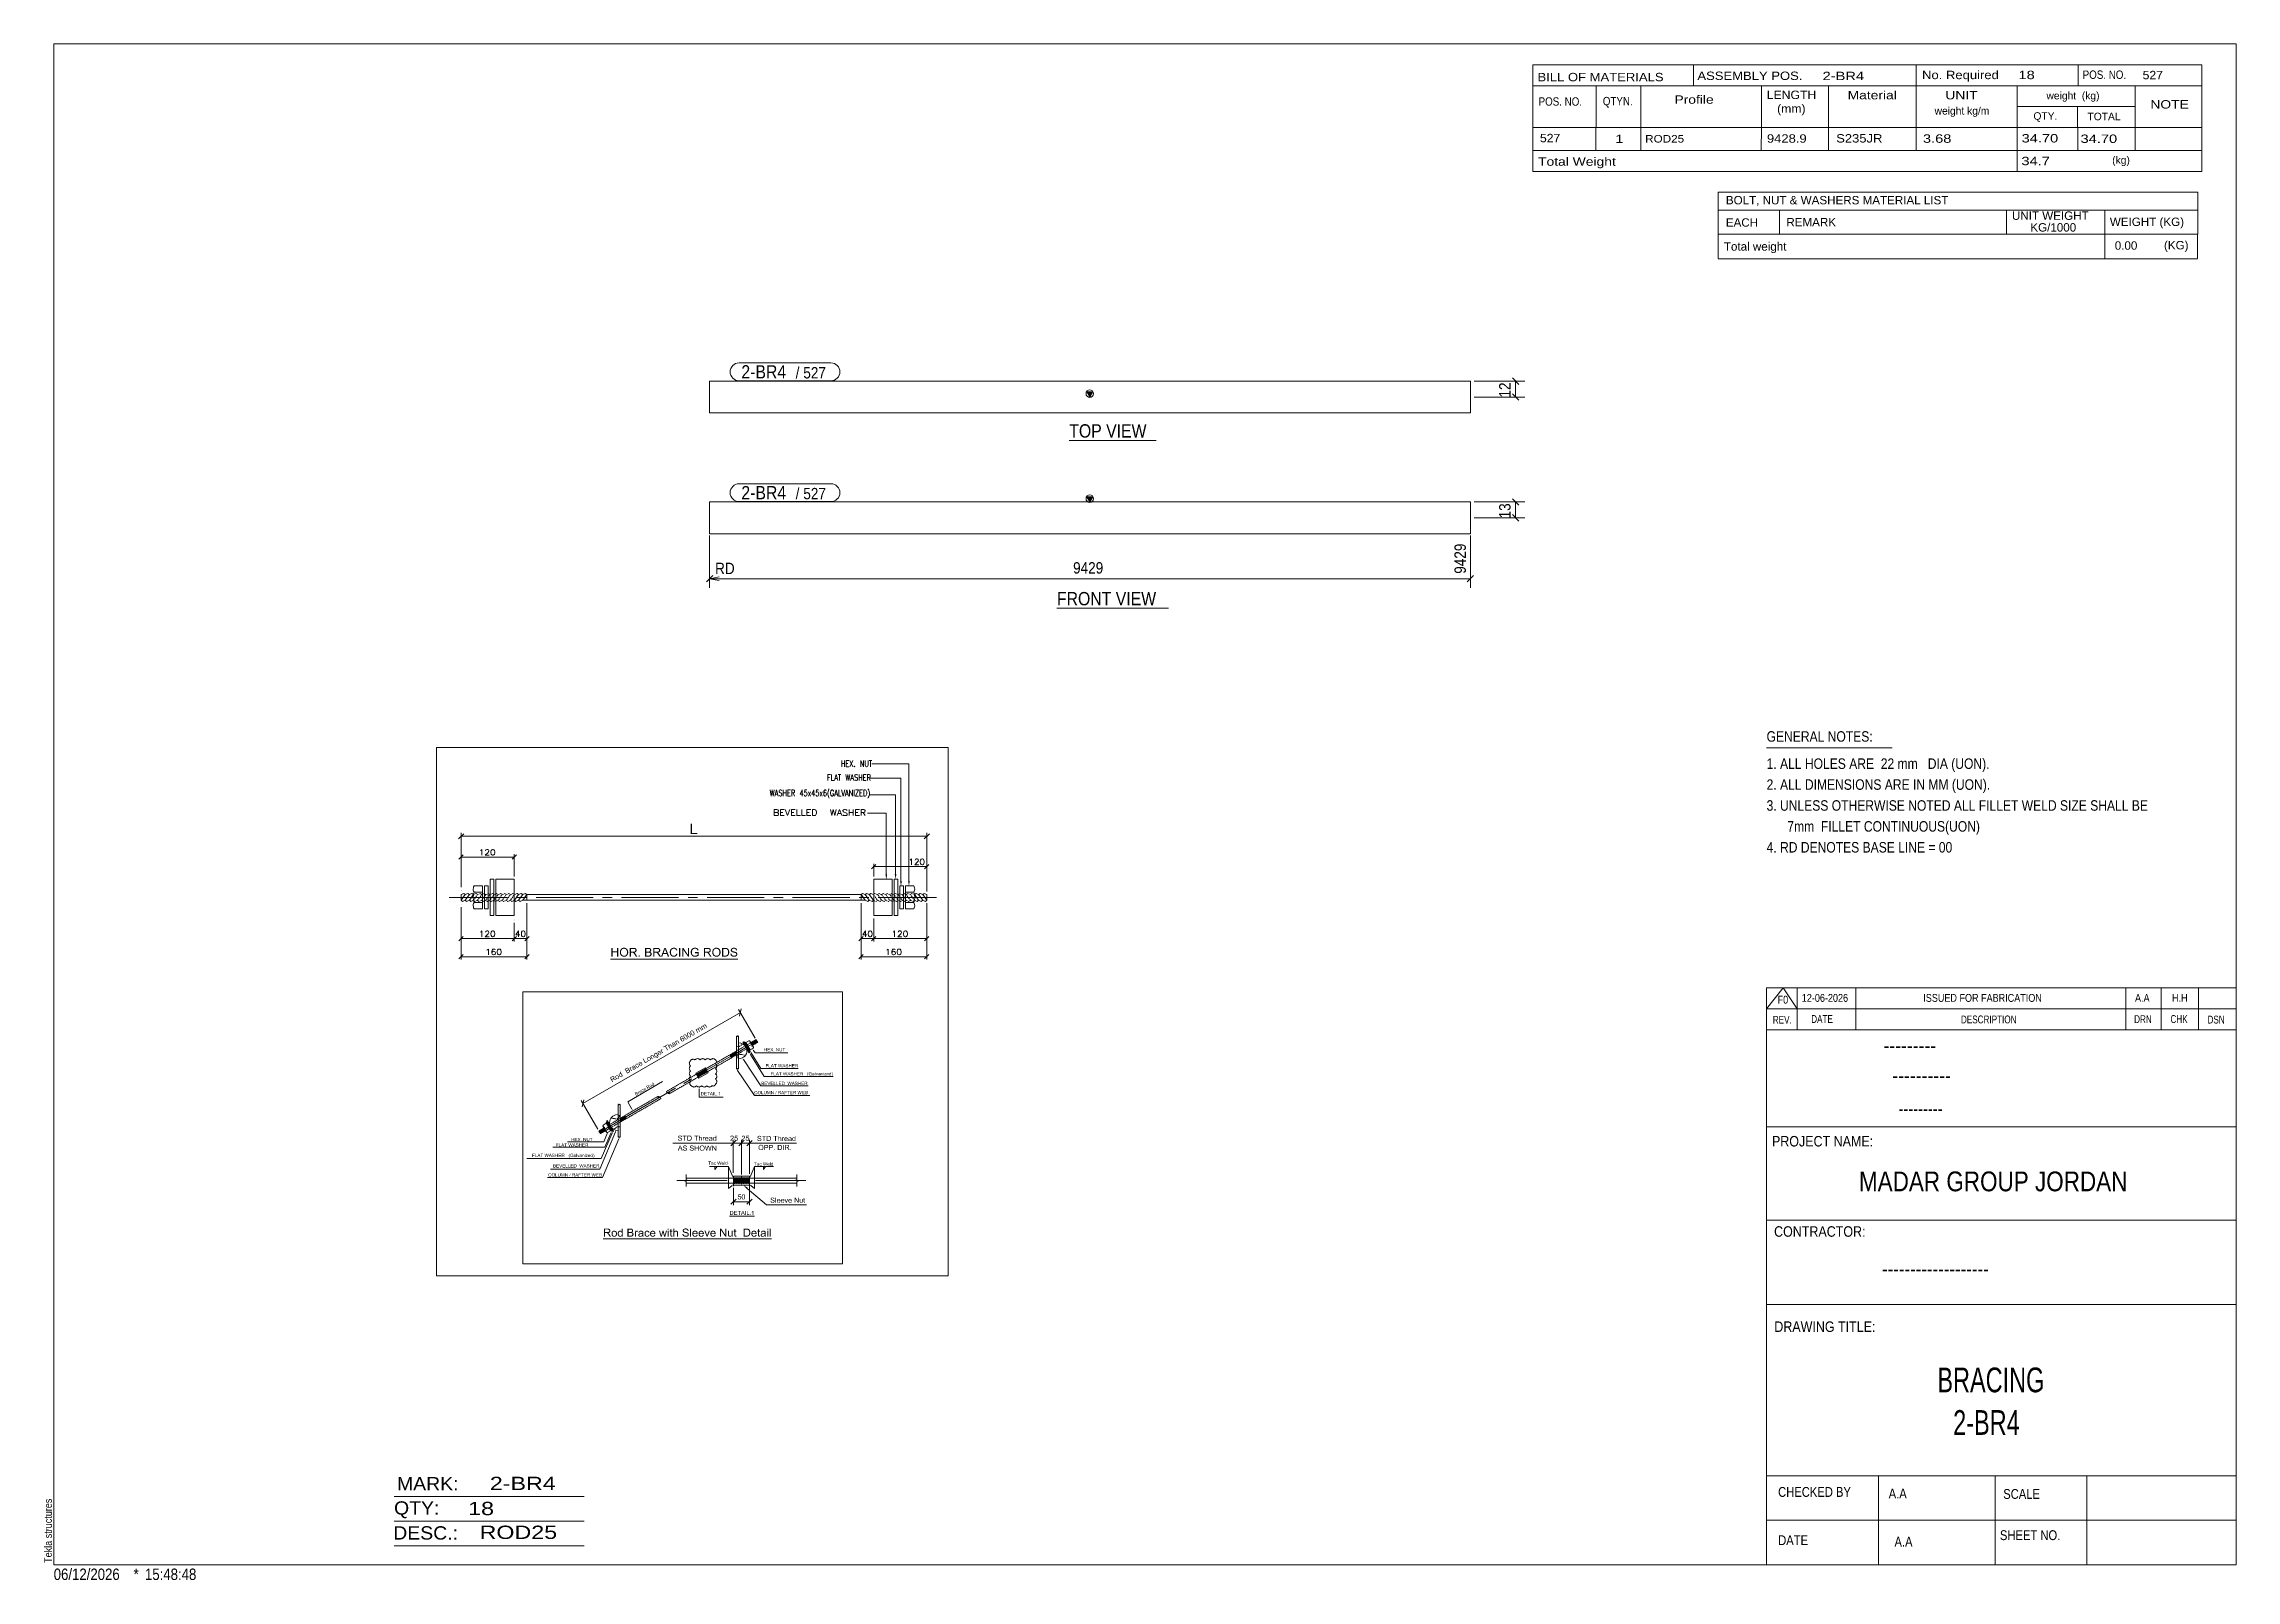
# Model space of a CAD drawing. Header units: millimetres. Extents: x 2 to 579, y 1 to 405.
import ezdxf

# ---------------------------------------------------------------- set-up
doc = ezdxf.new("R2010")
doc.units = ezdxf.units.MM
doc.linetypes.add('XKITLINE00', pattern=[0])
for name, color, linetype, lineweight in [('Dimensions', 7, 'Continuous', 0), ('DrawingSheet', 5, 'Continuous', 0), ('GraphicObject', 6, 'Continuous', 0), ('LinkedObject', 7, 'Continuous', 0), ('OtherObjectType', 7, 'Continuous', 0), ('Part', 2, 'Continuous', 0), ('PartMark', 7, 'Continuous', 0)]:
    doc.layers.add(name, color=color, linetype=linetype, lineweight=lineweight)
doc.styles.add('@ARIAL_UNICODE_MS_BOLD', font='ARIAL.TTF')
doc.styles.add('ARIAL', font='ARIAL.TTF')
doc.styles.add('ARIAL_NARROW', font='ARIALN.TTF')
doc.styles.add('COMIC_SANS_MS_BOLD', font='COMICBD.TTF')
doc.styles.add('SWIS721_EX_BT', font='ARIAL.TTF')
doc.styles.add('SWISSE', font='ARIAL.TTF')

# ---------------------------------------------------------------- blocks, each defined once
blk = doc.blocks.new('*A1')
at = {"layer": 'Part'}
blk.add_hatch(color=2, dxfattribs=at).paths.add_polyline_path([(276.7, 285.91), (278.3, 285.91), (277.5, 284.51)], flags=17)
at = {"layer": 'Part', "color": 2, "linetype": 'XKITLINE00', "lineweight": 0}
for p, q in [((177.5, 284.51), (277.5, 284.51)), ((177.5, 276.17), (177.5, 284.51)), ((277.5, 284.51), (276.7, 285.91)), ((276.7, 285.91), (278.3, 285.91)), ((278.3, 285.91), (277.5, 284.51)), ((277.6, 284.51), (377.6, 284.51)), ((377.6, 284.51), (377.6, 276.17)), ((277.5, 276.17), (177.5, 276.17)), ((377.6, 276.17), (277.6, 276.17))]:
    blk.add_line(p, q, dxfattribs=at)
blk.add_circle((277.5, 285.41), 1, dxfattribs=at)
blk = doc.blocks.new('*A2')
at = {"layer": 'Part'}
blk.add_hatch(color=2, dxfattribs=at).paths.add_polyline_path([(276.7, 313.52), (278.3, 313.52), (277.5, 312.12)], flags=17)
at = {"layer": 'Part', "color": 2, "linetype": 'XKITLINE00', "lineweight": 0}
for p, q in [((277.5, 316.29), (177.5, 316.29)), ((177.5, 316.29), (177.5, 307.96)), ((277.5, 312.12), (276.7, 313.52)), ((276.7, 313.52), (278.3, 313.52)), ((278.3, 313.52), (277.5, 312.12)), ((377.6, 316.29), (277.6, 316.29)), ((377.6, 307.96), (377.6, 316.29)), ((177.5, 307.96), (277.5, 307.96)), ((277.6, 307.96), (377.6, 307.96))]:
    blk.add_line(p, q, dxfattribs=at)
blk.add_circle((277.5, 313.02), 1, dxfattribs=at)
blk = doc.blocks.new('*A3')
at = {"layer": 'GraphicObject', "color": 3, "linetype": 'XKITLINE00', "lineweight": 0}
for p, q in [((240.21, 219.98), (105.65, 219.98)), ((105.65, 219.98), (105.65, 81.02)), ((240.21, 81.02), (240.21, 219.98)), ((105.65, 81.02), (240.21, 81.02))]:
    blk.add_line(p, q, dxfattribs=at)
blk = doc.blocks.new('*A4')
at = {"layer": 'LinkedObject'}
for color, points in [(7, [(172.9, 199.87), (172.54, 197.17), (172.54, 199.87)]), (7, [(172.9, 197.49), (172.54, 197.17), (172.9, 199.87)]), (7, [(172.54, 197.17), (172.9, 197.49), (174.23, 197.17)]), (7, [(174.23, 197.17), (172.9, 197.49), (174.23, 197.49)]), (1, [(224.2, 186.59), (223.97, 185.24), (223.75, 186.59)]), (1, [(226.64, 186.65), (226.41, 185.3), (226.19, 186.65)]), (1, [(228.05, 184.81), (227.83, 183.46), (227.6, 184.81)]), (1, [(230.15, 184.85), (229.92, 183.5), (229.7, 184.85)]), (7, [(151.99, 166.3), (151.69, 164.95), (151.69, 167.24)]), (7, [(151.99, 166.3), (151.69, 167.24), (151.99, 167.24)]), (7, [(153.48, 167.24), (153.18, 166.3), (153.18, 167.24)]), (7, [(153.18, 166.03), (153.18, 166.3), (153.48, 167.24)]), (7, [(153.18, 166.03), (153.48, 167.24), (153.48, 164.95)]), (7, [(154.74, 167.28), (154.2, 166.95), (154.35, 167.11)]), (7, [(154.99, 167.28), (154.2, 166.95), (154.74, 167.28)]), (7, [(154.83, 167.01), (154.2, 166.95), (154.99, 167.28)]), (7, [(154.83, 167.01), (154.99, 167.28), (154.99, 167.01)]), (7, [(154.99, 167.28), (155.1, 167.01), (154.99, 167.01)]), (7, [(155.43, 167.2), (154.99, 167.28), (155.14, 167.28)]), (7, [(155.56, 167.12), (154.99, 167.28), (155.43, 167.2)]), (7, [(155.31, 166.96), (154.99, 167.28), (155.56, 167.12)]), (7, [(155.1, 167.01), (154.99, 167.28), (155.31, 166.96)]), (7, [(156.78, 166.23), (156.47, 164.95), (156.47, 167.24)]), (7, [(156.47, 167.24), (156.78, 166.98), (156.78, 166.23)]), (7, [(157.5, 166.98), (156.47, 167.24), (157.49, 167.24)]), (7, [(156.78, 166.98), (156.47, 167.24), (157.5, 166.98)]), (7, [(157.49, 167.24), (157.63, 166.98), (157.5, 166.98)]), (7, [(157.87, 167.21), (157.49, 167.24), (157.64, 167.24)]), (7, [(157.95, 167.17), (157.49, 167.24), (157.87, 167.21)]), (7, [(157.81, 166.93), (157.49, 167.24), (157.95, 167.17)]), (7, [(157.63, 166.98), (157.49, 167.24), (157.81, 166.93)]), (7, [(160.54, 167.24), (160.84, 166.01), (160.54, 164.95)]), (7, [(160.84, 166.28), (160.84, 166.01), (160.54, 167.24)]), (7, [(160.54, 167.24), (160.84, 166.97), (160.84, 166.28)]), (7, [(161.3, 166.97), (160.54, 167.24), (161.39, 167.24)]), (7, [(160.84, 166.97), (160.54, 167.24), (161.3, 166.97)]), (7, [(161.3, 166.97), (161.39, 167.24), (161.42, 166.97)]), (7, [(161.39, 167.24), (161.59, 166.95), (161.42, 166.97)]), (7, [(161.52, 167.24), (161.59, 166.95), (161.39, 167.24)]), (7, [(161.74, 167.2), (161.59, 166.95), (161.52, 167.24)]), (7, [(162.98, 166.23), (162.68, 164.95), (162.68, 167.24)]), (7, [(162.68, 167.24), (162.98, 166.98), (162.98, 166.23)]), (7, [(163.71, 166.98), (162.68, 167.24), (163.69, 167.24)]), (7, [(162.98, 166.98), (162.68, 167.24), (163.71, 166.98)]), (7, [(163.69, 167.24), (163.83, 166.98), (163.71, 166.98)]), (7, [(164.08, 167.21), (163.69, 167.24), (163.85, 167.24)]), (7, [(164.16, 167.17), (163.69, 167.24), (164.08, 167.21)]), (7, [(164.02, 166.93), (163.69, 167.24), (164.16, 167.17)]), (7, [(163.83, 166.98), (163.69, 167.24), (164.02, 166.93)]), (7, [(165.61, 167.24), (165.64, 166.56), (164.73, 164.95)]), (7, [(165.64, 166.56), (165.61, 167.24), (165.68, 166.67)]), (7, [(165.68, 166.67), (165.61, 167.24), (165.74, 166.89)]), (7, [(165.74, 166.89), (165.61, 167.24), (165.76, 167)]), (7, [(165.94, 167.24), (165.76, 167), (165.61, 167.24)]), (7, [(165.76, 167), (165.94, 167.24), (165.79, 166.9)]), (7, [(165.79, 166.9), (165.94, 167.24), (165.87, 166.66)]), (7, [(165.87, 166.66), (165.94, 167.24), (165.93, 166.52)]), (7, [(165.93, 166.52), (165.94, 167.24), (166.17, 165.89)]), (7, [(166.17, 165.89), (165.94, 167.24), (166.26, 165.64)]), (7, [(166.26, 165.64), (165.94, 167.24), (166.87, 164.95)]), (7, [(167.95, 167.28), (167.97, 167.02), (167.68, 167.21)]), (7, [(168.1, 167.28), (167.97, 167.02), (167.95, 167.28)]), (7, [(167.97, 167.02), (168.1, 167.28), (168.1, 167.02)]), (7, [(168.1, 167.28), (168.21, 167.02), (168.1, 167.02)]), (7, [(168.56, 167.19), (168.1, 167.28), (168.28, 167.28)]), (7, [(168.68, 167.1), (168.1, 167.28), (168.56, 167.19)]), (7, [(168.4, 166.96), (168.1, 167.28), (168.68, 167.1)]), (7, [(168.21, 167.02), (168.1, 167.28), (168.4, 166.96)]), (7, [(169.77, 167.24), (169.47, 164.95), (169.47, 167.24)]), (7, [(169.77, 164.95), (169.47, 164.95), (169.77, 167.24)]), (7, [(170.3, 167.24), (170.59, 166.74), (170.3, 164.95)]), (7, [(170.59, 166.74), (170.3, 167.24), (170.61, 167.24)]), (7, [(170.59, 166.74), (170.61, 167.24), (171.79, 164.95)]), (7, [(171.79, 164.95), (170.61, 167.24), (171.81, 165.44)]), (7, [(172.1, 167.24), (171.81, 165.44), (171.81, 167.24)]), (7, [(172.1, 164.95), (171.81, 165.44), (172.1, 167.24)]), (7, [(173.51, 167.28), (173.07, 167.13), (173.21, 167.21)]), (7, [(173.57, 167.02), (173.07, 167.13), (173.51, 167.28)]), (7, [(173.68, 167.02), (173.51, 167.28), (173.68, 167.28)]), (7, [(173.57, 167.02), (173.51, 167.28), (173.68, 167.02)]), (7, [(173.68, 167.28), (173.76, 167.02), (173.68, 167.02)]), (7, [(173.8, 167.28), (173.76, 167.02), (173.68, 167.28)]), (7, [(173.76, 167.02), (173.8, 167.28), (173.92, 166.99)]), (7, [(174.13, 167.19), (173.8, 167.28), (174.03, 167.24)]), (7, [(173.92, 166.99), (173.8, 167.28), (174.13, 167.19)]), (7, [(176.29, 166.23), (175.99, 164.95), (175.99, 167.24)]), (7, [(175.99, 167.24), (176.29, 166.98), (176.29, 166.23)]), (7, [(177.01, 166.98), (175.99, 167.24), (177, 167.24)]), (7, [(176.29, 166.98), (175.99, 167.24), (177.01, 166.98)]), (7, [(177, 167.24), (177.14, 166.98), (177.01, 166.98)]), (7, [(177.38, 167.21), (177, 167.24), (177.15, 167.24)]), (7, [(177.46, 167.17), (177, 167.24), (177.38, 167.21)]), (7, [(177.32, 166.93), (177, 167.24), (177.46, 167.17)]), (7, [(177.14, 166.98), (177, 167.24), (177.32, 166.93)]), (7, [(179.05, 167.28), (178.5, 166.95), (178.65, 167.11)]), (7, [(179.29, 167.28), (178.5, 166.95), (179.05, 167.28)]), (7, [(179.13, 167.01), (178.5, 166.95), (179.29, 167.28)]), (7, [(179.13, 167.01), (179.29, 167.28), (179.29, 167.01)]), (7, [(179.29, 167.28), (179.4, 167.01), (179.29, 167.01)]), (7, [(179.73, 167.2), (179.29, 167.28), (179.45, 167.28)]), (7, [(179.86, 167.12), (179.29, 167.28), (179.73, 167.2)]), (7, [(179.61, 166.96), (179.29, 167.28), (179.86, 167.12)]), (7, [(179.4, 167.01), (179.29, 167.28), (179.61, 166.96)]), (7, [(180.77, 167.24), (181.07, 166.97), (180.77, 164.95)]), (7, [(181.55, 166.97), (180.77, 167.24), (181.56, 167.24)]), (7, [(181.07, 166.97), (180.77, 167.24), (181.55, 166.97)]), (7, [(181.56, 167.24), (181.69, 166.97), (181.55, 166.97)]), (7, [(181.69, 167.24), (181.69, 166.97), (181.56, 167.24)]), (7, [(181.69, 167.24), (181.88, 166.94), (181.69, 166.97)]), (7, [(181.89, 167.22), (181.88, 166.94), (181.69, 167.24)]), (7, [(181.96, 167.2), (181.88, 166.94), (181.89, 167.22)]), (7, [(183.54, 167.24), (183.74, 167.01), (183.44, 167.2)]), (7, [(183.75, 167.28), (183.74, 167.01), (183.54, 167.24)]), (7, [(183.86, 167.28), (183.74, 167.01), (183.75, 167.28)]), (7, [(183.74, 167.01), (183.86, 167.28), (183.88, 167.01)]), (7, [(183.86, 167.28), (184.01, 167.01), (183.88, 167.01)]), (7, [(184.21, 167.23), (183.86, 167.28), (183.99, 167.28)]), (7, [(184.31, 167.19), (183.86, 167.28), (184.21, 167.23)]), (7, [(184.21, 166.95), (183.86, 167.28), (184.31, 167.19)]), (7, [(184.01, 167.01), (183.86, 167.28), (184.21, 166.95)]), (7, [(151.99, 166.03), (151.69, 164.95), (151.99, 166.3)]), (7, [(151.69, 164.95), (151.99, 166.03), (151.99, 164.95)]), (7, [(151.99, 166.3), (153.18, 166.03), (151.99, 166.03)]), (7, [(153.18, 166.3), (153.18, 166.03), (151.99, 166.3)]), (7, [(153.18, 166.03), (153.48, 164.95), (153.18, 164.95)]), (7, [(154.2, 166.95), (153.89, 166.06), (154.04, 166.79)]), (7, [(154.32, 166.68), (153.89, 166.06), (154.2, 166.95)]), (7, [(154.04, 166.79), (153.89, 166.06), (153.89, 166.35)]), (7, [(154.2, 166.32), (153.89, 166.06), (154.32, 166.68)]), (7, [(153.89, 166.06), (154.2, 166.32), (154.2, 166.06)]), (7, [(153.89, 166.06), (154.2, 165.85), (153.89, 165.91)]), (7, [(154.2, 165.85), (153.89, 166.06), (154.2, 166.06)]), (7, [(153.89, 165.91), (154.2, 165.85), (153.96, 165.63)]), (7, [(153.96, 165.63), (154.2, 165.85), (154.02, 165.49)]), (7, [(154.02, 165.49), (154.2, 165.85), (154.31, 165.53)]), (7, [(154.31, 165.53), (154.28, 165.14), (154.02, 165.49)]), (7, [(154.02, 165.49), (154.28, 165.14), (154.09, 165.36)]), (7, [(154.55, 166.9), (154.2, 166.95), (154.83, 167.01)]), (7, [(154.2, 166.95), (154.55, 166.9), (154.43, 166.79)]), (7, [(154.32, 166.68), (154.2, 166.95), (154.43, 166.79)]), (7, [(154.43, 165.41), (154.28, 165.14), (154.31, 165.53)]), (7, [(154.28, 165.14), (154.43, 165.41), (154.41, 165.07)]), (7, [(154.41, 165.07), (154.43, 165.41), (154.54, 165.29)]), (7, [(154.54, 165.29), (154.98, 164.91), (154.41, 165.07)]), (7, [(154.41, 165.07), (154.98, 164.91), (154.54, 164.99)]), (7, [(154.82, 165.17), (154.98, 164.91), (154.54, 165.29)]), (7, [(154.54, 164.99), (154.98, 164.91), (154.82, 164.91)]), (7, [(154.98, 164.91), (154.82, 165.17), (154.98, 165.17)]), (7, [(154.98, 164.91), (155.15, 165.17), (155.13, 164.91)]), (7, [(155.15, 165.17), (154.98, 164.91), (154.98, 165.17)]), (7, [(155.13, 164.91), (155.15, 165.17), (155.41, 164.98)]), (7, [(155.54, 165.05), (155.15, 165.17), (155.44, 165.29)]), (7, [(155.41, 164.98), (155.15, 165.17), (155.54, 165.05)]), (7, [(155.31, 166.96), (155.56, 167.12), (155.4, 166.9)]), (7, [(155.56, 167.12), (155.49, 166.84), (155.4, 166.9)]), (7, [(155.55, 165.41), (155.67, 165.12), (155.44, 165.29)]), (7, [(155.44, 165.29), (155.67, 165.12), (155.54, 165.05)]), (7, [(155.49, 166.84), (155.56, 167.12), (155.63, 166.68)]), (7, [(155.94, 165.47), (155.55, 165.41), (155.66, 165.53)]), (7, [(155.87, 165.33), (155.55, 165.41), (155.94, 165.47)]), (7, [(155.67, 165.12), (155.55, 165.41), (155.87, 165.33)]), (7, [(155.88, 166.84), (155.56, 167.12), (155.68, 167.05)]), (7, [(155.94, 166.7), (155.56, 167.12), (155.88, 166.84)]), (7, [(155.63, 166.68), (155.56, 167.12), (155.94, 166.7)]), (7, [(155.63, 166.68), (155.94, 166.7), (155.67, 166.58)]), (7, [(155.66, 165.53), (156.08, 166.09), (155.94, 165.47)]), (7, [(155.77, 165.87), (156.08, 166.09), (155.66, 165.53)]), (7, [(155.94, 166.7), (155.72, 166.47), (155.67, 166.58)]), (7, [(155.72, 166.47), (155.94, 166.7), (155.77, 166.23)]), (7, [(155.77, 166.23), (155.94, 166.7), (156.08, 166.26)]), (7, [(155.77, 166.09), (156.08, 166.26), (156.08, 166.09)]), (7, [(155.77, 166.23), (156.08, 166.26), (155.77, 166.09)]), (7, [(156.08, 166.09), (155.77, 165.87), (155.77, 166.09)]), (7, [(156.08, 166.26), (155.94, 166.7), (156.01, 166.57)]), (7, [(155.94, 165.47), (156.08, 166.09), (156.01, 165.6)]), (7, [(156.01, 165.6), (156.08, 166.09), (156.08, 165.92)]), (7, [(156.78, 166.23), (156.78, 165.96), (156.47, 164.95)]), (7, [(156.47, 164.95), (156.78, 165.96), (156.78, 164.95)]), (7, [(157.13, 165.96), (156.78, 166.23), (157.43, 166.23)]), (7, [(156.78, 165.96), (156.78, 166.23), (157.13, 165.96)]), (7, [(157.13, 165.96), (157.43, 166.23), (157.18, 165.96)]), (7, [(157.18, 165.96), (157.43, 166.23), (157.27, 165.96)]), (7, [(157.27, 165.96), (157.43, 166.23), (157.29, 165.95)]), (7, [(157.29, 165.95), (157.43, 166.23), (157.33, 165.95)]), (7, [(157.33, 165.95), (157.43, 166.23), (157.4, 165.92)]), (7, [(157.4, 165.92), (157.43, 166.23), (157.53, 166.23)]), (7, [(157.4, 165.92), (157.53, 166.23), (157.43, 165.89)]), (7, [(157.53, 166.23), (157.66, 165.99), (157.43, 165.89)]), (7, [(157.43, 165.89), (157.66, 165.99), (157.47, 165.87)]), (7, [(157.66, 165.99), (157.54, 165.79), (157.47, 165.87)]), (7, [(157.69, 166.25), (157.66, 165.99), (157.53, 166.23)]), (7, [(157.72, 165.96), (157.54, 165.79), (157.66, 165.99)]), (7, [(157.54, 165.79), (157.72, 165.96), (157.59, 165.74)]), (7, [(157.59, 165.74), (157.72, 165.96), (157.63, 165.69)]), (7, [(157.63, 165.69), (157.72, 165.96), (157.84, 165.88)]), (7, [(157.84, 165.88), (157.74, 165.53), (157.63, 165.69)]), (7, [(157.66, 165.99), (157.69, 166.25), (157.82, 166.01)]), (7, [(157.75, 166.27), (158.14, 166.2), (157.69, 166.25)]), (7, [(158.06, 166.12), (157.69, 166.25), (158.14, 166.2)]), (7, [(157.82, 166.01), (157.69, 166.25), (158.06, 166.12)]), (7, [(157.84, 165.88), (157.72, 165.96), (157.81, 165.9)]), (7, [(157.9, 165.82), (157.74, 165.53), (157.84, 165.88)]), (7, [(158.03, 165.66), (157.74, 165.53), (157.9, 165.82)]), (7, [(157.74, 165.53), (158.03, 165.66), (157.8, 165.43)]), (7, [(157.81, 166.29), (158.14, 166.2), (157.75, 166.27)]), (7, [(157.8, 165.43), (158.03, 165.66), (158.09, 165.57)]), (7, [(157.8, 165.43), (158.09, 165.57), (158.11, 164.95)]), (7, [(157.95, 167.17), (157.87, 166.88), (157.81, 166.93)]), (7, [(158.14, 166.2), (157.81, 166.29), (157.9, 166.36)]), (7, [(158.03, 167.14), (157.87, 166.88), (157.95, 167.17)]), (7, [(157.87, 166.88), (158.03, 167.14), (157.93, 166.83)]), (7, [(157.93, 166.41), (158.14, 166.2), (157.9, 166.36)]), (7, [(157.93, 166.83), (158.03, 167.14), (158.2, 166.96)]), (7, [(158.2, 166.96), (157.99, 166.69), (157.93, 166.83)]), (7, [(157.96, 166.46), (158.14, 166.2), (157.93, 166.41)]), (7, [(157.96, 166.46), (158.3, 166.61), (158.14, 166.2)]), (7, [(157.99, 166.56), (158.3, 166.61), (157.96, 166.46)]), (7, [(158.25, 166.88), (157.99, 166.69), (158.2, 166.96)]), (7, [(158.3, 166.71), (157.99, 166.69), (158.25, 166.88)]), (7, [(158.3, 166.61), (157.99, 166.69), (158.3, 166.71)]), (7, [(157.99, 166.69), (158.3, 166.61), (157.99, 166.61)]), (7, [(158.3, 166.61), (157.99, 166.56), (157.99, 166.61)]), (7, [(158.2, 166.96), (158.03, 167.14), (158.16, 167.04)]), (7, [(158.11, 164.95), (158.09, 165.57), (158.48, 164.95)]), (7, [(158.14, 166.2), (158.3, 166.61), (158.22, 166.29)]), (7, [(158.22, 166.29), (158.3, 166.61), (158.3, 166.49)]), (7, [(159.14, 165.27), (158.82, 164.95), (158.82, 165.27)]), (7, [(159.14, 164.95), (158.82, 164.95), (159.14, 165.27)]), (7, [(160.54, 164.95), (160.84, 166.01), (160.84, 165.22)]), (7, [(160.84, 165.22), (161.41, 164.95), (160.54, 164.95)]), (7, [(161.37, 166.01), (160.84, 166.28), (161.33, 166.28)]), (7, [(160.84, 166.01), (160.84, 166.28), (161.37, 166.01)]), (7, [(161.41, 165.22), (161.41, 164.95), (160.84, 165.22)]), (7, [(161.48, 166.01), (161.33, 166.28), (161.43, 166.28)]), (7, [(161.37, 166.01), (161.33, 166.28), (161.48, 166.01)]), (7, [(161.41, 165.22), (161.52, 164.95), (161.41, 164.95)]), (7, [(161.48, 165.22), (161.52, 164.95), (161.41, 165.22)]), (7, [(161.58, 166.29), (161.83, 166.17), (161.43, 166.28)]), (7, [(161.43, 166.28), (161.83, 166.17), (161.48, 166.01)]), (7, [(161.48, 166.01), (161.83, 166.17), (161.64, 165.99)]), (7, [(161.48, 165.22), (161.7, 164.97), (161.52, 164.95)]), (7, [(161.58, 165.22), (161.7, 164.97), (161.48, 165.22)]), (7, [(161.62, 166.3), (161.91, 166.21), (161.58, 166.29)]), (7, [(161.83, 166.17), (161.58, 166.29), (161.91, 166.21)]), (7, [(161.61, 165.23), (161.7, 164.97), (161.58, 165.22)]), (7, [(161.59, 166.95), (161.74, 167.2), (161.64, 166.93)]), (7, [(161.78, 164.99), (161.61, 165.23), (161.67, 165.24)]), (7, [(161.7, 164.97), (161.61, 165.23), (161.78, 164.99)]), (7, [(161.68, 166.32), (161.91, 166.21), (161.62, 166.3)]), (7, [(161.64, 166.93), (161.74, 167.2), (161.69, 166.92)]), (7, [(161.83, 166.17), (161.7, 165.97), (161.64, 165.99)]), (7, [(161.75, 165.27), (162.03, 165.1), (161.67, 165.24)]), (7, [(161.67, 165.24), (162.03, 165.1), (161.78, 164.99)]), (7, [(161.77, 166.38), (161.91, 166.21), (161.68, 166.32)]), (7, [(161.69, 166.92), (161.74, 167.2), (161.81, 167.17)]), (7, [(161.81, 167.17), (161.77, 166.86), (161.69, 166.92)]), (7, [(161.7, 165.97), (161.83, 166.17), (161.76, 165.95)]), (7, [(161.79, 165.29), (162.03, 165.1), (161.75, 165.27)]), (7, [(161.76, 165.95), (161.83, 166.17), (161.85, 165.88)]), (7, [(161.89, 167.13), (161.77, 166.86), (161.81, 167.17)]), (7, [(162.02, 167.03), (161.77, 166.86), (161.89, 167.13)]), (7, [(162.06, 166.95), (161.77, 166.86), (162.02, 167.03)]), (7, [(161.77, 166.86), (162.06, 166.95), (161.8, 166.82)]), (7, [(162.07, 166.38), (161.77, 166.38), (161.83, 166.46)]), (7, [(162.03, 166.31), (161.77, 166.38), (162.07, 166.38)]), (7, [(161.91, 166.21), (161.77, 166.38), (162.03, 166.31)]), (7, [(161.78, 164.99), (162.03, 165.1), (161.85, 165.01)]), (7, [(162.03, 165.1), (161.79, 165.29), (161.83, 165.31)]), (7, [(162.06, 166.95), (161.83, 166.77), (161.8, 166.82)]), (7, [(161.83, 166.77), (162.06, 166.95), (161.85, 166.67)]), (7, [(161.83, 166.46), (162.15, 166.65), (162.07, 166.38)]), (7, [(161.85, 166.56), (162.15, 166.65), (161.83, 166.46)]), (7, [(162.1, 166.03), (161.83, 166.17), (161.94, 166.14)]), (7, [(161.85, 165.88), (161.83, 166.17), (162.1, 166.03)]), (7, [(161.88, 165.38), (162.19, 165.31), (161.83, 165.31)]), (7, [(161.83, 165.31), (162.19, 165.31), (162.03, 165.1)]), (7, [(161.85, 166.67), (162.06, 166.95), (162.15, 166.65)]), (7, [(162.15, 166.65), (161.85, 166.62), (161.85, 166.67)]), (7, [(161.85, 166.62), (162.15, 166.65), (161.85, 166.56)]), (7, [(161.85, 165.88), (162.1, 166.03), (161.88, 165.84)]), (7, [(161.85, 165.01), (162.03, 165.1), (161.98, 165.06)]), (7, [(161.88, 165.84), (162.1, 166.03), (161.92, 165.79)]), (7, [(161.91, 165.42), (162.19, 165.31), (161.88, 165.38)]), (7, [(162.19, 165.31), (161.91, 165.42), (161.93, 165.46)]), (7, [(161.92, 165.79), (162.1, 166.03), (162.15, 165.96)]), (7, [(162.15, 165.96), (161.95, 165.68), (161.92, 165.79)]), (7, [(161.93, 165.46), (162.26, 165.61), (162.19, 165.31)]), (7, [(161.95, 165.56), (162.26, 165.61), (161.93, 165.46)]), (7, [(162.21, 165.89), (161.95, 165.68), (162.15, 165.96)]), (7, [(162.26, 165.71), (161.95, 165.68), (162.21, 165.89)]), (7, [(162.26, 165.61), (161.95, 165.68), (162.26, 165.71)]), (7, [(161.95, 165.68), (162.26, 165.61), (161.95, 165.61)]), (7, [(162.26, 165.61), (161.95, 165.56), (161.95, 165.61)]), (7, [(162.03, 165.1), (162.19, 165.31), (162.08, 165.14)]), (7, [(162.15, 166.73), (162.06, 166.95), (162.11, 166.88)]), (7, [(162.15, 166.65), (162.06, 166.95), (162.15, 166.73)]), (7, [(162.07, 166.38), (162.15, 166.65), (162.11, 166.44)]), (7, [(162.08, 165.14), (162.19, 165.31), (162.16, 165.24)]), (7, [(162.11, 166.44), (162.15, 166.65), (162.15, 166.58)]), (7, [(162.19, 165.31), (162.26, 165.61), (162.23, 165.38)]), (7, [(162.23, 165.38), (162.26, 165.61), (162.26, 165.53)]), (7, [(162.98, 166.23), (162.98, 165.96), (162.68, 164.95)]), (7, [(162.68, 164.95), (162.98, 165.96), (162.98, 164.95)]), (7, [(163.34, 165.96), (162.98, 166.23), (163.63, 166.23)]), (7, [(162.98, 165.96), (162.98, 166.23), (163.34, 165.96)]), (7, [(163.34, 165.96), (163.63, 166.23), (163.39, 165.96)]), (7, [(163.39, 165.96), (163.63, 166.23), (163.48, 165.96)]), (7, [(163.48, 165.96), (163.63, 166.23), (163.5, 165.95)]), (7, [(163.5, 165.95), (163.63, 166.23), (163.54, 165.95)]), (7, [(163.54, 165.95), (163.63, 166.23), (163.61, 165.92)]), (7, [(163.61, 165.92), (163.63, 166.23), (163.74, 166.23)]), (7, [(163.61, 165.92), (163.74, 166.23), (163.64, 165.89)]), (7, [(163.74, 166.23), (163.86, 165.99), (163.64, 165.89)]), (7, [(163.64, 165.89), (163.86, 165.99), (163.67, 165.87)]), (7, [(163.86, 165.99), (163.75, 165.79), (163.67, 165.87)]), (7, [(163.9, 166.25), (163.86, 165.99), (163.74, 166.23)]), (7, [(163.92, 165.96), (163.75, 165.79), (163.86, 165.99)]), (7, [(163.75, 165.79), (163.92, 165.96), (163.79, 165.74)]), (7, [(163.79, 165.74), (163.92, 165.96), (163.84, 165.69)]), (7, [(163.84, 165.69), (163.92, 165.96), (164.05, 165.88)]), (7, [(164.05, 165.88), (163.95, 165.53), (163.84, 165.69)]), (7, [(163.86, 165.99), (163.9, 166.25), (164.03, 166.01)]), (7, [(163.96, 166.27), (164.35, 166.2), (163.9, 166.25)]), (7, [(164.27, 166.12), (163.9, 166.25), (164.35, 166.2)]), (7, [(164.03, 166.01), (163.9, 166.25), (164.27, 166.12)]), (7, [(164.05, 165.88), (163.92, 165.96), (164.02, 165.9)]), (7, [(164.11, 165.82), (163.95, 165.53), (164.05, 165.88)]), (7, [(164.24, 165.66), (163.95, 165.53), (164.11, 165.82)]), (7, [(163.95, 165.53), (164.24, 165.66), (164.01, 165.43)]), (7, [(164.02, 166.29), (164.35, 166.2), (163.96, 166.27)]), (7, [(164.01, 165.43), (164.24, 165.66), (164.3, 165.57)]), (7, [(164.01, 165.43), (164.3, 165.57), (164.31, 164.95)]), (7, [(164.16, 167.17), (164.08, 166.88), (164.02, 166.93)]), (7, [(164.35, 166.2), (164.02, 166.29), (164.11, 166.36)]), (7, [(164.24, 167.14), (164.08, 166.88), (164.16, 167.17)]), (7, [(164.08, 166.88), (164.24, 167.14), (164.14, 166.83)]), (7, [(164.14, 166.41), (164.35, 166.2), (164.11, 166.36)]), (7, [(164.14, 166.83), (164.24, 167.14), (164.41, 166.96)]), (7, [(164.41, 166.96), (164.2, 166.69), (164.14, 166.83)]), (7, [(164.17, 166.46), (164.35, 166.2), (164.14, 166.41)]), (7, [(164.17, 166.46), (164.51, 166.61), (164.35, 166.2)]), (7, [(164.2, 166.56), (164.51, 166.61), (164.17, 166.46)]), (7, [(164.46, 166.88), (164.2, 166.69), (164.41, 166.96)]), (7, [(164.51, 166.71), (164.2, 166.69), (164.46, 166.88)]), (7, [(164.51, 166.61), (164.2, 166.69), (164.51, 166.71)]), (7, [(164.2, 166.69), (164.51, 166.61), (164.2, 166.61)]), (7, [(164.51, 166.61), (164.2, 166.56), (164.2, 166.61)]), (7, [(164.41, 166.96), (164.24, 167.14), (164.37, 167.04)]), (7, [(164.31, 164.95), (164.3, 165.57), (164.69, 164.95)]), (7, [(164.35, 166.2), (164.51, 166.61), (164.43, 166.29)]), (7, [(164.43, 166.29), (164.51, 166.61), (164.51, 166.49)]), (7, [(164.73, 164.95), (165.64, 166.56), (165.39, 165.89)]), (7, [(165.3, 165.64), (164.73, 164.95), (165.39, 165.89)]), (7, [(164.73, 164.95), (165.3, 165.64), (165.05, 164.95)]), (7, [(165.39, 165.89), (166.26, 165.64), (165.3, 165.64)]), (7, [(166.17, 165.89), (166.26, 165.64), (165.39, 165.89)]), (7, [(166.26, 165.64), (166.87, 164.95), (166.52, 164.95)]), (7, [(167.37, 166.44), (167.03, 166.29), (167.09, 166.6)]), (7, [(167.34, 166.22), (167.03, 166.29), (167.37, 166.44)]), (7, [(167.03, 166.29), (167.34, 166.22), (167.03, 166.11)]), (7, [(167.03, 166.11), (167.34, 166.22), (167.34, 166.11)]), (7, [(167.34, 166.11), (167.03, 165.95), (167.03, 166.11)]), (7, [(167.34, 165.97), (167.03, 165.95), (167.34, 166.11)]), (7, [(167.34, 165.97), (167.15, 165.5), (167.03, 165.95)]), (7, [(167.03, 165.95), (167.15, 165.5), (167.09, 165.64)]), (7, [(167.41, 166.55), (167.09, 166.6), (167.16, 166.73)]), (7, [(167.37, 166.44), (167.09, 166.6), (167.41, 166.55)]), (7, [(167.38, 165.71), (167.15, 165.5), (167.34, 165.97)]), (7, [(167.15, 165.5), (167.38, 165.71), (167.42, 165.6)]), (7, [(167.46, 165.49), (167.15, 165.5), (167.42, 165.6)]), (7, [(167.15, 165.5), (167.5, 165.06), (167.21, 165.35)]), (7, [(167.46, 165.49), (167.5, 165.06), (167.15, 165.5)]), (7, [(167.23, 166.87), (167.57, 166.83), (167.16, 166.73)]), (7, [(167.16, 166.73), (167.57, 166.83), (167.44, 166.66)]), (7, [(167.41, 166.55), (167.16, 166.73), (167.44, 166.66)]), (7, [(167.21, 165.35), (167.5, 165.06), (167.38, 165.14)]), (7, [(167.42, 167.07), (167.57, 166.83), (167.23, 166.87)]), (7, [(167.55, 167.14), (167.57, 166.83), (167.42, 167.07)]), (7, [(167.6, 165.33), (167.5, 165.06), (167.46, 165.49)]), (7, [(167.5, 165.06), (167.6, 165.33), (167.69, 165.28)]), (7, [(167.78, 165.22), (167.5, 165.06), (167.69, 165.28)]), (7, [(167.78, 165.22), (168.1, 164.91), (167.5, 165.06)]), (7, [(167.5, 165.06), (168.1, 164.91), (167.61, 164.99)]), (7, [(167.68, 167.21), (167.97, 167.02), (167.55, 167.14)]), (7, [(167.55, 167.14), (167.97, 167.02), (167.75, 166.95)]), (7, [(167.57, 166.83), (167.55, 167.14), (167.66, 166.89)]), (7, [(167.66, 166.89), (167.55, 167.14), (167.75, 166.95)]), (7, [(167.61, 164.99), (168.1, 164.91), (167.91, 164.91)]), (7, [(167.97, 165.17), (168.1, 164.91), (167.78, 165.22)]), (7, [(168.1, 164.91), (167.97, 165.17), (168.07, 165.17)]), (7, [(168.2, 165.17), (168.1, 164.91), (168.07, 165.17)]), (7, [(168.2, 165.17), (168.7, 165.11), (168.1, 164.91)]), (7, [(168.1, 164.91), (168.7, 165.11), (168.28, 164.91)]), (7, [(168.42, 165.24), (168.7, 165.11), (168.2, 165.17)]), (7, [(168.28, 164.91), (168.7, 165.11), (168.58, 165.01)]), (7, [(168.4, 166.96), (168.68, 167.1), (168.48, 166.9)]), (7, [(168.7, 165.11), (168.42, 165.24), (168.5, 165.32)]), (7, [(168.68, 167.1), (168.55, 166.85), (168.48, 166.9)]), (7, [(168.59, 165.39), (168.7, 165.11), (168.5, 165.32)]), (7, [(168.55, 166.85), (168.68, 167.1), (168.67, 166.66)]), (7, [(168.59, 165.39), (169.05, 165.67), (168.7, 165.11)]), (7, [(168.71, 165.61), (169.05, 165.67), (168.59, 165.39)]), (7, [(168.67, 166.66), (168.68, 167.1), (169.01, 166.61)]), (7, [(168.67, 166.66), (169.01, 166.61), (168.71, 166.54)]), (7, [(168.96, 166.77), (168.68, 167.1), (168.8, 167.01)]), (7, [(169.01, 166.61), (168.68, 167.1), (168.96, 166.77)]), (7, [(168.7, 165.11), (169.05, 165.67), (168.83, 165.2)]), (7, [(169.05, 165.67), (168.71, 165.61), (168.74, 165.75)]), (7, [(168.83, 165.2), (169.05, 165.67), (169, 165.49)]), (7, [(170.3, 164.95), (170.59, 166.74), (170.59, 164.95)]), (7, [(171.81, 165.44), (172.1, 164.95), (171.79, 164.95)]), (7, [(172.67, 166.71), (172.53, 166.25), (172.6, 166.56)]), (7, [(172.89, 166.45), (172.53, 166.25), (172.67, 166.71)]), (7, [(172.84, 166.22), (172.53, 166.25), (172.89, 166.45)]), (7, [(172.53, 166.25), (172.84, 166.22), (172.53, 166.08)]), (7, [(172.53, 166.08), (172.84, 166.22), (172.84, 166.1)]), (7, [(172.84, 165.95), (172.53, 166.08), (172.84, 166.1)]), (7, [(172.53, 166.08), (172.67, 165.47), (172.53, 165.91)]), (7, [(172.84, 165.95), (172.67, 165.47), (172.53, 166.08)]), (7, [(172.53, 165.91), (172.67, 165.47), (172.6, 165.61)]), (7, [(173.07, 167.13), (172.67, 166.71), (172.94, 167.06)]), (7, [(173.24, 166.92), (172.67, 166.71), (173.07, 167.13)]), (7, [(172.94, 167.06), (172.67, 166.71), (172.74, 166.85)]), (7, [(173.12, 166.84), (172.67, 166.71), (173.24, 166.92)]), (7, [(173.08, 166.79), (172.67, 166.71), (173.12, 166.84)]), (7, [(173.03, 166.74), (172.67, 166.71), (173.08, 166.79)]), (7, [(172.96, 166.62), (172.67, 166.71), (173.03, 166.74)]), (7, [(172.67, 166.71), (172.96, 166.62), (172.93, 166.56)]), (7, [(172.89, 166.45), (172.67, 166.71), (172.93, 166.56)]), (7, [(172.9, 165.69), (172.67, 165.47), (172.84, 165.95)]), (7, [(172.67, 165.47), (172.9, 165.69), (172.95, 165.59)]), (7, [(173, 165.49), (172.67, 165.47), (172.95, 165.59)]), (7, [(173, 165.49), (173.09, 165.05), (172.67, 165.47)]), (7, [(172.67, 165.47), (173.09, 165.05), (172.74, 165.34)]), (7, [(172.74, 165.34), (173.09, 165.05), (172.95, 165.13)]), (7, [(173.15, 165.33), (173.09, 165.05), (173, 165.49)]), (7, [(173.07, 167.13), (173.32, 166.95), (173.24, 166.92)]), (7, [(173.32, 166.95), (173.07, 167.13), (173.4, 166.99)]), (7, [(173.4, 166.99), (173.07, 167.13), (173.57, 167.02)]), (7, [(173.09, 165.05), (173.15, 165.33), (173.26, 165.28)]), (7, [(173.36, 165.23), (173.09, 165.05), (173.26, 165.28)]), (7, [(173.36, 165.23), (173.7, 164.91), (173.09, 165.05)]), (7, [(173.09, 165.05), (173.7, 164.91), (173.23, 164.98)]), (7, [(173.23, 164.98), (173.7, 164.91), (173.53, 164.91)]), (7, [(173.57, 165.18), (173.7, 164.91), (173.36, 165.23)]), (7, [(173.7, 164.91), (173.57, 165.18), (173.68, 165.18)]), (7, [(173.68, 166.12), (174.35, 165.85), (173.68, 165.85)]), (7, [(174.65, 166.12), (174.35, 165.85), (173.68, 166.12)]), (7, [(173.68, 165.18), (173.83, 164.91), (173.7, 164.91)]), (7, [(173.78, 165.18), (173.83, 164.91), (173.68, 165.18)]), (7, [(173.97, 165.22), (174.07, 164.96), (173.78, 165.18)]), (7, [(173.78, 165.18), (174.07, 164.96), (173.83, 164.91)]), (7, [(173.92, 166.99), (174.13, 167.19), (173.99, 166.96)]), (7, [(174.19, 165), (173.97, 165.22), (174.07, 165.26)]), (7, [(174.07, 164.96), (173.97, 165.22), (174.19, 165)]), (7, [(174.13, 167.19), (174.06, 166.93), (173.99, 166.96)]), (7, [(174.06, 166.93), (174.13, 167.19), (174.17, 166.85)]), (7, [(174.16, 165.3), (174.31, 165.04), (174.07, 165.26)]), (7, [(174.07, 165.26), (174.31, 165.04), (174.19, 165)]), (7, [(174.38, 167.04), (174.13, 167.19), (174.23, 167.15)]), (7, [(174.44, 166.97), (174.13, 167.19), (174.38, 167.04)]), (7, [(174.17, 166.85), (174.13, 167.19), (174.44, 166.97)]), (7, [(174.3, 165.38), (174.65, 165.27), (174.16, 165.3)]), (7, [(174.16, 165.3), (174.65, 165.27), (174.31, 165.04)]), (7, [(174.17, 166.85), (174.44, 166.97), (174.21, 166.8)]), (7, [(174.44, 166.97), (174.25, 166.75), (174.21, 166.8)]), (7, [(174.25, 166.75), (174.44, 166.97), (174.31, 166.61)]), (7, [(174.35, 165.42), (174.65, 165.27), (174.3, 165.38)]), (7, [(174.31, 166.61), (174.44, 166.97), (174.58, 166.71)]), (7, [(174.31, 166.61), (174.58, 166.71), (174.34, 166.52)]), (7, [(174.31, 165.04), (174.65, 165.27), (174.54, 165.18)]), (7, [(174.34, 166.52), (174.58, 166.71), (174.61, 166.6)]), (7, [(174.35, 165.42), (174.65, 166.12), (174.65, 165.27)]), (7, [(174.35, 165.85), (174.65, 166.12), (174.35, 165.42)]), (7, [(174.58, 166.71), (174.44, 166.97), (174.5, 166.9)]), (7, [(176.29, 166.23), (176.29, 165.96), (175.99, 164.95)]), (7, [(175.99, 164.95), (176.29, 165.96), (176.29, 164.95)]), (7, [(176.64, 165.96), (176.29, 166.23), (176.94, 166.23)]), (7, [(176.29, 165.96), (176.29, 166.23), (176.64, 165.96)]), (7, [(176.64, 165.96), (176.94, 166.23), (176.7, 165.96)]), (7, [(176.7, 165.96), (176.94, 166.23), (176.78, 165.96)]), (7, [(176.78, 165.96), (176.94, 166.23), (176.81, 165.95)]), (7, [(176.81, 165.95), (176.94, 166.23), (176.84, 165.95)]), (7, [(176.84, 165.95), (176.94, 166.23), (176.91, 165.92)]), (7, [(176.91, 165.92), (176.94, 166.23), (177.04, 166.23)]), (7, [(176.91, 165.92), (177.04, 166.23), (176.94, 165.89)]), (7, [(177.04, 166.23), (177.17, 165.99), (176.94, 165.89)]), (7, [(176.94, 165.89), (177.17, 165.99), (176.98, 165.87)]), (7, [(177.17, 165.99), (177.05, 165.79), (176.98, 165.87)]), (7, [(177.2, 166.25), (177.17, 165.99), (177.04, 166.23)]), (7, [(177.23, 165.96), (177.05, 165.79), (177.17, 165.99)]), (7, [(177.05, 165.79), (177.23, 165.96), (177.1, 165.74)]), (7, [(177.1, 165.74), (177.23, 165.96), (177.14, 165.69)]), (7, [(177.14, 165.69), (177.23, 165.96), (177.35, 165.88)]), (7, [(177.35, 165.88), (177.25, 165.53), (177.14, 165.69)]), (7, [(177.17, 165.99), (177.2, 166.25), (177.33, 166.01)]), (7, [(177.26, 166.27), (177.65, 166.2), (177.2, 166.25)]), (7, [(177.57, 166.12), (177.2, 166.25), (177.65, 166.2)]), (7, [(177.33, 166.01), (177.2, 166.25), (177.57, 166.12)]), (7, [(177.35, 165.88), (177.23, 165.96), (177.32, 165.9)]), (7, [(177.42, 165.82), (177.25, 165.53), (177.35, 165.88)]), (7, [(177.54, 165.66), (177.25, 165.53), (177.42, 165.82)]), (7, [(177.25, 165.53), (177.54, 165.66), (177.32, 165.43)]), (7, [(177.32, 166.29), (177.65, 166.2), (177.26, 166.27)]), (7, [(177.46, 167.17), (177.38, 166.88), (177.32, 166.93)]), (7, [(177.65, 166.2), (177.32, 166.29), (177.41, 166.36)]), (7, [(177.32, 165.43), (177.54, 165.66), (177.6, 165.57)]), (7, [(177.32, 165.43), (177.6, 165.57), (177.62, 164.95)]), (7, [(177.54, 167.14), (177.38, 166.88), (177.46, 167.17)]), (7, [(177.38, 166.88), (177.54, 167.14), (177.44, 166.83)]), (7, [(177.44, 166.41), (177.65, 166.2), (177.41, 166.36)]), (7, [(177.44, 166.83), (177.54, 167.14), (177.72, 166.96)]), (7, [(177.72, 166.96), (177.5, 166.69), (177.44, 166.83)]), (7, [(177.47, 166.46), (177.65, 166.2), (177.44, 166.41)]), (7, [(177.47, 166.46), (177.81, 166.61), (177.65, 166.2)]), (7, [(177.5, 166.56), (177.81, 166.61), (177.47, 166.46)]), (7, [(177.76, 166.88), (177.5, 166.69), (177.72, 166.96)]), (7, [(177.81, 166.71), (177.5, 166.69), (177.76, 166.88)]), (7, [(177.81, 166.61), (177.5, 166.69), (177.81, 166.71)]), (7, [(177.5, 166.69), (177.81, 166.61), (177.5, 166.61)]), (7, [(177.81, 166.61), (177.5, 166.56), (177.5, 166.61)]), (7, [(177.72, 166.96), (177.54, 167.14), (177.67, 167.04)]), (7, [(177.62, 164.95), (177.6, 165.57), (178, 164.95)]), (7, [(177.65, 166.2), (177.81, 166.61), (177.73, 166.29)]), (7, [(177.73, 166.29), (177.81, 166.61), (177.81, 166.49)]), (7, [(178.5, 166.95), (178.19, 166.06), (178.35, 166.79)]), (7, [(178.62, 166.68), (178.19, 166.06), (178.5, 166.95)]), (7, [(178.35, 166.79), (178.19, 166.06), (178.19, 166.35)]), (7, [(178.5, 166.32), (178.19, 166.06), (178.62, 166.68)]), (7, [(178.19, 166.06), (178.5, 166.32), (178.5, 166.06)]), (7, [(178.19, 166.06), (178.5, 165.85), (178.19, 165.91)]), (7, [(178.5, 165.85), (178.19, 166.06), (178.5, 166.06)]), (7, [(178.19, 165.91), (178.5, 165.85), (178.26, 165.63)]), (7, [(178.26, 165.63), (178.5, 165.85), (178.32, 165.49)]), (7, [(178.32, 165.49), (178.5, 165.85), (178.61, 165.53)]), (7, [(178.61, 165.53), (178.58, 165.14), (178.32, 165.49)]), (7, [(178.32, 165.49), (178.58, 165.14), (178.39, 165.36)]), (7, [(178.85, 166.9), (178.5, 166.95), (179.13, 167.01)]), (7, [(178.5, 166.95), (178.85, 166.9), (178.74, 166.79)]), (7, [(178.62, 166.68), (178.5, 166.95), (178.74, 166.79)]), (7, [(178.73, 165.41), (178.58, 165.14), (178.61, 165.53)]), (7, [(178.58, 165.14), (178.73, 165.41), (178.71, 165.07)]), (7, [(178.71, 165.07), (178.73, 165.41), (178.84, 165.29)]), (7, [(178.84, 165.29), (179.29, 164.91), (178.71, 165.07)]), (7, [(178.71, 165.07), (179.29, 164.91), (178.84, 164.99)]), (7, [(179.12, 165.17), (179.29, 164.91), (178.84, 165.29)]), (7, [(178.84, 164.99), (179.29, 164.91), (179.12, 164.91)]), (7, [(179.29, 164.91), (179.12, 165.17), (179.28, 165.17)]), (7, [(179.46, 165.17), (179.29, 164.91), (179.28, 165.17)]), (7, [(179.29, 164.91), (179.46, 165.17), (179.43, 164.91)]), (7, [(179.43, 164.91), (179.46, 165.17), (179.71, 164.98)]), (7, [(179.84, 165.05), (179.46, 165.17), (179.74, 165.29)]), (7, [(179.71, 164.98), (179.46, 165.17), (179.84, 165.05)]), (7, [(179.61, 166.96), (179.86, 167.12), (179.7, 166.9)]), (7, [(179.86, 167.12), (179.79, 166.84), (179.7, 166.9)]), (7, [(179.85, 165.41), (179.97, 165.12), (179.74, 165.29)]), (7, [(179.74, 165.29), (179.97, 165.12), (179.84, 165.05)]), (7, [(179.79, 166.84), (179.86, 167.12), (179.93, 166.68)]), (7, [(180.24, 165.47), (179.85, 165.41), (179.96, 165.53)]), (7, [(180.17, 165.33), (179.85, 165.41), (180.24, 165.47)]), (7, [(179.97, 165.12), (179.85, 165.41), (180.17, 165.33)]), (7, [(180.18, 166.84), (179.86, 167.12), (179.99, 167.05)]), (7, [(180.25, 166.7), (179.86, 167.12), (180.18, 166.84)]), (7, [(179.93, 166.68), (179.86, 167.12), (180.25, 166.7)]), (7, [(179.93, 166.68), (180.25, 166.7), (179.97, 166.58)]), (7, [(179.96, 165.53), (180.38, 166.09), (180.24, 165.47)]), (7, [(180.07, 165.87), (180.38, 166.09), (179.96, 165.53)]), (7, [(180.25, 166.7), (180.02, 166.47), (179.97, 166.58)]), (7, [(180.02, 166.47), (180.25, 166.7), (180.07, 166.23)]), (7, [(180.07, 166.23), (180.25, 166.7), (180.38, 166.26)]), (7, [(180.07, 166.09), (180.38, 166.26), (180.38, 166.09)]), (7, [(180.07, 166.23), (180.38, 166.26), (180.07, 166.09)]), (7, [(180.38, 166.09), (180.07, 165.87), (180.07, 166.09)]), (7, [(180.24, 165.47), (180.38, 166.09), (180.31, 165.6)]), (7, [(180.38, 166.26), (180.25, 166.7), (180.31, 166.57)]), (7, [(180.31, 165.6), (180.38, 166.09), (180.38, 165.92)]), (7, [(180.77, 164.95), (181.07, 166.97), (181.07, 165.22)]), (7, [(181.07, 165.22), (181.59, 164.95), (180.77, 164.95)]), (7, [(181.56, 165.22), (181.59, 164.95), (181.07, 165.22)]), (7, [(181.56, 165.22), (181.7, 164.95), (181.59, 164.95)]), (7, [(181.67, 165.22), (181.7, 164.95), (181.56, 165.22)]), (7, [(181.96, 164.99), (181.67, 165.22), (181.85, 165.24)]), (7, [(181.88, 164.97), (181.67, 165.22), (181.96, 164.99)]), (7, [(181.7, 164.95), (181.67, 165.22), (181.88, 164.97)]), (7, [(181.92, 165.26), (181.96, 164.99), (181.85, 165.24)]), (7, [(181.96, 167.2), (181.94, 166.92), (181.88, 166.94)]), (7, [(181.98, 165.28), (181.96, 164.99), (181.92, 165.26)]), (7, [(181.94, 166.92), (181.96, 167.2), (182.03, 166.89)]), (7, [(182.23, 167.1), (181.96, 167.2), (182.06, 167.18)]), (7, [(182.3, 167.04), (181.96, 167.2), (182.23, 167.1)]), (7, [(182.17, 166.76), (181.96, 167.2), (182.3, 167.04)]), (7, [(182.03, 166.89), (181.96, 167.2), (182.17, 166.76)]), (7, [(181.96, 164.99), (181.98, 165.28), (182.04, 165.01)]), (7, [(182.23, 165.1), (181.98, 165.28), (182.08, 165.34)]), (7, [(182.18, 165.07), (181.98, 165.28), (182.23, 165.1)]), (7, [(182.04, 165.01), (181.98, 165.28), (182.18, 165.07)]), (7, [(182.12, 165.38), (182.29, 165.14), (182.08, 165.34)]), (7, [(182.08, 165.34), (182.29, 165.14), (182.23, 165.1)]), (7, [(182.44, 165.31), (182.12, 165.38), (182.17, 165.43)]), (7, [(182.4, 165.24), (182.12, 165.38), (182.44, 165.31)]), (7, [(182.29, 165.14), (182.12, 165.38), (182.4, 165.24)]), (7, [(182.3, 167.04), (182.23, 166.66), (182.17, 166.76)]), (7, [(182.26, 165.58), (182.44, 165.31), (182.17, 165.43)]), (7, [(182.39, 166.96), (182.23, 166.66), (182.3, 167.04)]), (7, [(182.52, 166.77), (182.23, 166.66), (182.39, 166.96)]), (7, [(182.23, 166.66), (182.52, 166.77), (182.29, 166.57)]), (7, [(182.6, 165.64), (182.26, 165.58), (182.32, 165.76)]), (7, [(182.57, 165.54), (182.26, 165.58), (182.6, 165.64)]), (7, [(182.49, 165.38), (182.26, 165.58), (182.57, 165.54)]), (7, [(182.44, 165.31), (182.26, 165.58), (182.49, 165.38)]), (7, [(182.29, 166.57), (182.52, 166.77), (182.57, 166.65)]), (7, [(182.57, 166.65), (182.35, 166.29), (182.29, 166.57)]), (7, [(182.32, 165.76), (182.66, 165.98), (182.6, 165.64)]), (7, [(182.35, 165.98), (182.66, 165.98), (182.32, 165.76)]), (7, [(182.61, 166.53), (182.35, 166.29), (182.57, 166.65)]), (7, [(182.66, 166.26), (182.35, 166.29), (182.61, 166.53)]), (7, [(182.66, 166.11), (182.35, 166.29), (182.66, 166.26)]), (7, [(182.35, 166.29), (182.66, 166.11), (182.35, 166.11)]), (7, [(182.66, 166.11), (182.35, 165.98), (182.35, 166.11)]), (7, [(182.66, 165.98), (182.35, 165.98), (182.66, 166.11)]), (7, [(182.6, 165.64), (182.66, 165.98), (182.63, 165.74)]), (7, [(183.27, 165.62), (182.97, 165.68), (183.26, 165.71)]), (7, [(182.97, 165.68), (183.1, 165.27), (182.98, 165.57)]), (7, [(183.27, 165.62), (183.1, 165.27), (182.97, 165.68)]), (7, [(182.98, 165.57), (183.1, 165.27), (183.04, 165.36)]), (7, [(183.16, 166.97), (183.06, 166.64), (183.11, 166.89)]), (7, [(183.41, 166.86), (183.06, 166.64), (183.16, 166.97)]), (7, [(183.11, 166.89), (183.06, 166.64), (183.06, 166.73)]), (7, [(183.35, 166.74), (183.06, 166.64), (183.41, 166.86)]), (7, [(183.06, 166.64), (183.35, 166.74), (183.35, 166.66)]), (7, [(183.35, 166.6), (183.06, 166.64), (183.35, 166.66)]), (7, [(183.06, 166.64), (183.35, 166.6), (183.06, 166.57)]), (7, [(183.06, 166.57), (183.35, 166.6), (183.1, 166.42)]), (7, [(183.1, 166.42), (183.35, 166.6), (183.14, 166.36)]), (7, [(183.32, 165.48), (183.1, 165.27), (183.27, 165.62)]), (7, [(183.1, 165.27), (183.32, 165.48), (183.16, 165.18)]), (7, [(183.14, 166.36), (183.35, 166.6), (183.39, 166.5)]), (7, [(183.39, 166.5), (183.3, 166.19), (183.14, 166.36)]), (7, [(183.14, 166.36), (183.3, 166.19), (183.18, 166.3)]), (7, [(183.21, 167.04), (183.48, 166.91), (183.16, 166.97)]), (7, [(183.16, 166.97), (183.48, 166.91), (183.41, 166.86)]), (7, [(183.16, 165.18), (183.32, 165.48), (183.32, 165.05)]), (7, [(183.35, 167.16), (183.48, 166.91), (183.21, 167.04)]), (7, [(183.44, 166.46), (183.3, 166.19), (183.39, 166.5)]), (7, [(183.3, 166.19), (183.44, 166.46), (183.38, 166.15)]), (7, [(183.35, 165.43), (183.32, 165.05), (183.32, 165.48)]), (7, [(183.39, 165.37), (183.32, 165.05), (183.35, 165.43)]), (7, [(183.39, 165.37), (183.43, 165), (183.32, 165.05)]), (7, [(183.54, 166.96), (183.35, 167.16), (183.44, 167.2)]), (7, [(183.48, 166.91), (183.35, 167.16), (183.54, 166.96)]), (7, [(183.38, 166.15), (183.44, 166.46), (183.48, 166.42)]), (7, [(183.38, 166.15), (183.48, 166.42), (183.45, 166.11)]), (7, [(183.51, 165.28), (183.43, 165), (183.39, 165.37)]), (7, [(183.43, 165), (183.51, 165.28), (183.53, 164.96)]), (7, [(183.44, 167.2), (183.74, 167.01), (183.54, 166.96)]), (7, [(183.45, 166.11), (183.48, 166.42), (183.67, 166.04)]), (7, [(183.67, 166.04), (183.48, 166.42), (183.71, 166.34)]), (7, [(183.58, 165.25), (183.53, 164.96), (183.51, 165.28)]), (7, [(183.66, 165.21), (183.53, 164.96), (183.58, 165.25)]), (7, [(183.66, 165.21), (183.79, 164.91), (183.53, 164.96)]), (7, [(183.84, 165.18), (183.79, 164.91), (183.66, 165.21)]), (7, [(183.67, 166.04), (183.71, 166.34), (183.82, 166)]), (7, [(183.82, 166), (183.71, 166.34), (183.89, 166.3)]), (7, [(183.84, 165.18), (183.95, 164.91), (183.79, 164.91)]), (7, [(183.82, 166), (183.89, 166.3), (183.98, 165.97)]), (7, [(183.93, 165.18), (183.95, 164.91), (183.84, 165.18)]), (7, [(183.98, 165.97), (183.89, 166.3), (184.08, 166.26)]), (7, [(183.93, 165.18), (184.07, 164.91), (183.95, 164.91)]), (7, [(184.02, 165.18), (184.07, 164.91), (183.93, 165.18)]), (7, [(183.98, 165.97), (184.08, 166.26), (184.18, 165.91)]), (7, [(184.17, 165.21), (184.39, 165), (184.02, 165.18)]), (7, [(184.02, 165.18), (184.39, 165), (184.07, 164.91)]), (7, [(184.07, 164.91), (184.39, 165), (184.29, 164.96)]), (7, [(184.18, 165.91), (184.08, 166.26), (184.23, 165.89)]), (7, [(184.23, 165.89), (184.08, 166.26), (184.3, 165.86)]), (7, [(184.33, 166.18), (184.3, 165.86), (184.08, 166.26)]), (7, [(184.24, 165.23), (184.63, 165.17), (184.17, 165.21)]), (7, [(184.48, 165.04), (184.17, 165.21), (184.63, 165.17)]), (7, [(184.39, 165), (184.17, 165.21), (184.48, 165.04)]), (7, [(184.31, 167.19), (184.27, 166.9), (184.21, 166.95)]), (7, [(184.31, 165.26), (184.63, 165.17), (184.24, 165.23)]), (7, [(184.41, 167.15), (184.27, 166.9), (184.31, 167.19)]), (7, [(184.27, 166.9), (184.41, 167.15), (184.34, 166.84)]), (7, [(184.4, 166.15), (184.3, 165.86), (184.33, 166.18)]), (7, [(184.3, 165.86), (184.4, 166.15), (184.41, 165.8)]), (7, [(184.4, 165.33), (184.69, 165.25), (184.31, 165.26)]), (7, [(184.31, 165.26), (184.69, 165.25), (184.63, 165.17)]), (7, [(184.34, 166.84), (184.41, 167.15), (184.61, 166.95)]), (7, [(184.61, 166.95), (184.42, 166.68), (184.34, 166.84)]), (7, [(184.41, 165.8), (184.4, 166.15), (184.5, 166.11)]), (7, [(184.44, 165.37), (184.74, 165.33), (184.4, 165.33)]), (7, [(184.69, 165.25), (184.4, 165.33), (184.74, 165.33)]), (7, [(184.61, 166.95), (184.41, 167.15), (184.56, 167.03)]), (7, [(184.41, 165.8), (184.5, 166.11), (184.44, 165.76)]), (7, [(184.66, 166.87), (184.42, 166.68), (184.61, 166.95)]), (7, [(184.72, 166.69), (184.42, 166.68), (184.66, 166.87)]), (7, [(184.72, 166.59), (184.42, 166.68), (184.72, 166.69)]), (7, [(184.42, 166.68), (184.72, 166.59), (184.43, 166.57)]), (7, [(184.44, 165.76), (184.5, 166.11), (184.47, 165.72)]), (7, [(184.47, 165.42), (184.74, 165.33), (184.44, 165.37)]), (7, [(184.5, 166.11), (184.7, 165.92), (184.47, 165.72)]), (7, [(184.47, 165.72), (184.7, 165.92), (184.5, 165.62)]), (7, [(184.47, 165.42), (184.79, 165.59), (184.74, 165.33)]), (7, [(184.5, 165.52), (184.79, 165.59), (184.47, 165.42)]), (7, [(184.7, 165.92), (184.5, 166.11), (184.65, 165.99)]), (7, [(184.5, 165.62), (184.7, 165.92), (184.74, 165.85)]), (7, [(184.5, 165.62), (184.74, 165.85), (184.5, 165.57)]), (7, [(184.5, 165.57), (184.74, 165.85), (184.5, 165.52)]), (7, [(184.74, 165.85), (184.79, 165.59), (184.5, 165.52)]), (7, [(184.79, 165.59), (184.74, 165.85), (184.79, 165.69)]), (7, [(184.74, 165.33), (184.79, 165.59), (184.79, 165.5)]), (7, [(170.63, 144.16), (170.78, 144.12), (170.62, 144.03)]), (7, [(170.79, 144.18), (170.63, 144.16), (170.65, 144.22)]), (7, [(170.78, 144.12), (170.63, 144.16), (170.79, 144.18)]), (7, [(170.67, 144.28), (170.84, 144.27), (170.65, 144.22)]), (7, [(170.65, 144.22), (170.84, 144.27), (170.79, 144.18)]), (7, [(170.76, 144.38), (170.84, 144.27), (170.67, 144.28)]), (7, [(170.82, 144.41), (170.84, 144.27), (170.76, 144.38)]), (7, [(170.96, 144.47), (170.82, 144.41), (170.87, 144.44)]), (7, [(171.01, 144.47), (170.82, 144.41), (170.96, 144.47)]), (7, [(171.05, 144.32), (170.82, 144.41), (171.01, 144.47)]), (7, [(170.82, 144.41), (170.94, 144.32), (170.89, 144.29)]), (7, [(170.94, 144.32), (170.82, 144.41), (171.05, 144.32)]), (7, [(170.84, 144.27), (170.82, 144.41), (170.89, 144.29)]), (7, [(171.01, 144.47), (171.11, 144.3), (171.05, 144.32)]), (7, [(171.06, 144.47), (171.11, 144.3), (171.01, 144.47)]), (7, [(171.15, 144.45), (171.11, 144.3), (171.06, 144.47)]), (7, [(171.19, 144.43), (171.11, 144.3), (171.15, 144.45)]), (7, [(171.19, 144.43), (171.17, 144.27), (171.11, 144.3)]), (7, [(171.23, 144.41), (171.17, 144.27), (171.19, 144.43)]), (7, [(171.32, 144.34), (171.17, 144.27), (171.23, 144.41)]), (7, [(171.36, 144.3), (171.17, 144.27), (171.32, 144.34)]), (7, [(171.36, 144.3), (171.32, 144.1), (171.17, 144.27)]), (7, [(171.4, 144.25), (171.32, 144.1), (171.36, 144.3)]), (7, [(171.5, 144.12), (171.32, 144.1), (171.4, 144.25)]), (7, [(171.54, 144.69), (171.69, 144.64), (171.53, 144.56)]), (7, [(171.53, 144.56), (171.69, 144.64), (171.54, 144.48)]), (7, [(171.69, 144.7), (171.54, 144.69), (171.56, 144.75)]), (7, [(171.69, 144.64), (171.54, 144.69), (171.69, 144.7)]), (7, [(171.54, 144.48), (171.69, 144.64), (171.68, 144.57)]), (7, [(171.68, 144.57), (171.63, 144.22), (171.54, 144.48)]), (7, [(171.54, 144.48), (171.63, 144.22), (171.56, 144.4)]), (7, [(171.58, 144.81), (171.75, 144.79), (171.56, 144.75)]), (7, [(171.56, 144.75), (171.75, 144.79), (171.69, 144.7)]), (7, [(171.67, 144.9), (171.75, 144.79), (171.58, 144.81)]), (7, [(171.76, 144.35), (171.63, 144.22), (171.68, 144.57)]), (7, [(171.63, 144.22), (171.76, 144.35), (171.69, 144.12)]), (7, [(171.73, 144.94), (171.75, 144.79), (171.67, 144.9)]), (7, [(171.69, 144.12), (171.76, 144.35), (171.84, 144.21)]), (7, [(171.84, 144.21), (171.79, 143.96), (171.69, 144.12)]), (7, [(171.92, 145), (171.73, 144.94), (171.87, 144.99)]), (7, [(171.96, 144.85), (171.73, 144.94), (171.92, 145)]), (7, [(171.87, 144.99), (171.73, 144.94), (171.78, 144.97)]), (7, [(171.73, 144.94), (171.85, 144.85), (171.8, 144.82)]), (7, [(171.85, 144.85), (171.73, 144.94), (171.96, 144.85)]), (7, [(171.75, 144.79), (171.73, 144.94), (171.8, 144.82)]), (7, [(171.92, 144.06), (171.79, 143.96), (171.84, 144.21)]), (7, [(171.92, 145), (172.02, 144.82), (171.96, 144.85)]), (7, [(171.96, 145), (172.02, 144.82), (171.92, 145)]), (7, [(172.05, 144.98), (172.02, 144.82), (171.96, 145)]), (7, [(172.1, 144.95), (172.02, 144.82), (172.05, 144.98)]), (7, [(172.1, 144.95), (172.08, 144.79), (172.02, 144.82)]), (7, [(172.14, 144.93), (172.08, 144.79), (172.1, 144.95)]), (7, [(172.23, 144.87), (172.08, 144.79), (172.14, 144.93)]), (7, [(172.27, 144.82), (172.08, 144.79), (172.23, 144.87)]), (7, [(172.27, 144.82), (172.22, 144.62), (172.08, 144.79)]), (7, [(172.31, 144.78), (172.22, 144.62), (172.27, 144.82)]), (7, [(172.4, 144.65), (172.22, 144.62), (172.31, 144.78)]), (7, [(172.4, 144.65), (172.31, 144.48), (172.22, 144.62)]), (7, [(172.45, 144.56), (172.31, 144.48), (172.4, 144.65)]), (7, [(172.45, 144.56), (172.39, 144.33), (172.31, 144.48)]), (7, [(172.51, 144.46), (172.39, 144.33), (172.45, 144.56)]), (7, [(172.39, 144.33), (172.51, 144.46), (172.47, 144.12)]), (7, [(172.6, 145.23), (172.44, 145.21), (172.46, 145.27)]), (7, [(172.59, 145.17), (172.44, 145.21), (172.6, 145.23)]), (7, [(172.44, 145.21), (172.59, 145.17), (172.44, 145.08)]), (7, [(172.44, 145.08), (172.59, 145.17), (172.45, 145)]), (7, [(172.45, 145), (172.59, 145.17), (172.59, 145.09)]), (7, [(172.59, 145.09), (172.54, 144.75), (172.45, 145)]), (7, [(172.45, 145), (172.54, 144.75), (172.47, 144.93)]), (7, [(172.49, 145.33), (172.65, 145.31), (172.46, 145.27)]), (7, [(172.46, 145.27), (172.65, 145.31), (172.6, 145.23)]), (7, [(172.6, 144.2), (172.46, 144.05), (172.47, 144.12)]), (7, [(172.62, 144.13), (172.46, 144.05), (172.6, 144.2)]), (7, [(172.47, 144.12), (172.51, 144.46), (172.6, 144.2)]), (7, [(172.57, 145.43), (172.65, 145.31), (172.49, 145.33)]), (7, [(172.6, 144.2), (172.51, 144.46), (172.59, 144.28)]), (7, [(172.67, 144.87), (172.54, 144.75), (172.59, 145.09)]), (7, [(172.54, 144.75), (172.67, 144.87), (172.6, 144.65)]), (7, [(172.64, 145.46), (172.65, 145.31), (172.57, 145.43)]), (7, [(172.6, 144.65), (172.67, 144.87), (172.75, 144.73)]), (7, [(172.75, 144.73), (172.7, 144.48), (172.6, 144.65)]), (7, [(172.78, 145.52), (172.64, 145.46), (172.68, 145.49)]), (7, [(172.82, 145.52), (172.64, 145.46), (172.78, 145.52)]), (7, [(172.87, 145.37), (172.64, 145.46), (172.82, 145.52)]), (7, [(172.64, 145.46), (172.75, 145.37), (172.7, 145.34)]), (7, [(172.75, 145.37), (172.64, 145.46), (172.87, 145.37)]), (7, [(172.65, 145.31), (172.64, 145.46), (172.7, 145.34)]), (7, [(172.83, 144.59), (172.7, 144.48), (172.75, 144.73)]), (7, [(172.83, 144.59), (172.99, 144.24), (172.7, 144.48)]), (7, [(172.7, 144.48), (172.99, 144.24), (172.89, 144.28)]), (7, [(172.82, 145.52), (172.93, 145.34), (172.87, 145.37)]), (7, [(172.87, 145.52), (172.93, 145.34), (172.82, 145.52)]), (7, [(172.98, 144.41), (172.99, 144.24), (172.83, 144.59)]), (7, [(172.96, 145.5), (172.93, 145.34), (172.87, 145.52)]), (7, [(173, 145.48), (172.93, 145.34), (172.96, 145.5)]), (7, [(173, 145.48), (172.99, 145.32), (172.93, 145.34)]), (7, [(172.99, 144.24), (172.98, 144.41), (173.04, 144.39)]), (7, [(173.05, 145.46), (172.99, 145.32), (173, 145.48)]), (7, [(173.13, 145.39), (172.99, 145.32), (173.05, 145.46)]), (7, [(173.18, 145.35), (172.99, 145.32), (173.13, 145.39)]), (7, [(173.18, 145.35), (173.13, 145.14), (172.99, 145.32)]), (7, [(173.1, 144.36), (172.99, 144.24), (173.04, 144.39)]), (7, [(173.1, 144.36), (173.33, 144.27), (172.99, 144.24)]), (7, [(172.99, 144.24), (173.33, 144.27), (173.07, 144.2)]), (7, [(173.07, 144.2), (173.33, 144.27), (173.24, 144.22)]), (7, [(173.21, 144.36), (173.33, 144.27), (173.1, 144.36)]), (7, [(173.22, 145.3), (173.13, 145.14), (173.18, 145.35)]), (7, [(173.31, 145.17), (173.13, 145.14), (173.22, 145.3)]), (7, [(173.31, 145.17), (173.21, 145), (173.13, 145.14)]), (7, [(173.36, 145.08), (173.21, 145), (173.31, 145.17)]), (7, [(173.36, 145.08), (173.3, 144.86), (173.21, 145)]), (7, [(173.33, 144.27), (173.21, 144.36), (173.26, 144.39)]), (7, [(173.31, 144.42), (173.33, 144.27), (173.26, 144.39)]), (7, [(173.42, 144.98), (173.3, 144.86), (173.36, 145.08)]), (7, [(173.3, 144.86), (173.42, 144.98), (173.37, 144.65)]), (7, [(173.5, 144.46), (173.31, 144.42), (173.36, 144.51)]), (7, [(173.48, 144.4), (173.31, 144.42), (173.5, 144.46)]), (7, [(173.39, 144.31), (173.31, 144.42), (173.48, 144.4)]), (7, [(173.33, 144.27), (173.31, 144.42), (173.39, 144.31)]), (7, [(173.37, 144.58), (173.52, 144.52), (173.36, 144.51)]), (7, [(173.36, 144.51), (173.52, 144.52), (173.5, 144.46)]), (7, [(173.37, 144.65), (173.42, 144.98), (173.51, 144.73)]), (7, [(173.51, 144.73), (173.37, 144.58), (173.37, 144.65)]), (7, [(173.53, 144.65), (173.37, 144.58), (173.51, 144.73)]), (7, [(173.52, 144.52), (173.37, 144.58), (173.53, 144.65)]), (7, [(173.51, 144.73), (173.42, 144.98), (173.5, 144.8)]), (7, [(174.04, 145.68), (173.84, 145.73), (173.97, 145.8)]), (7, [(173.84, 145.73), (174.04, 145.68), (174.33, 144.88)]), (7, [(174.09, 145.84), (174.04, 145.72), (174.07, 145.8)]), (7, [(174.18, 145.76), (174.04, 145.72), (174.09, 145.84)]), (7, [(174.17, 145.73), (174.04, 145.72), (174.18, 145.76)]), (7, [(174.15, 145.7), (174.04, 145.72), (174.17, 145.73)]), (7, [(174.15, 145.7), (174.04, 145.68), (174.04, 145.72)]), (7, [(174.14, 145.63), (174.04, 145.68), (174.15, 145.7)]), (7, [(174.19, 145.46), (174.48, 144.96), (174.04, 145.68)]), (7, [(174.19, 145.46), (174.04, 145.68), (174.15, 145.55)]), (7, [(174.15, 145.55), (174.04, 145.68), (174.14, 145.59)]), (7, [(174.14, 145.59), (174.04, 145.68), (174.14, 145.63)]), (7, [(174.33, 144.88), (174.04, 145.68), (174.48, 144.96)]), (7, [(174.11, 145.88), (174.23, 145.81), (174.09, 145.84)]), (7, [(174.09, 145.84), (174.23, 145.81), (174.18, 145.76)]), (7, [(174.18, 145.94), (174.23, 145.81), (174.11, 145.88)]), (7, [(174.3, 145.85), (174.18, 145.94), (174.22, 145.97)]), (7, [(174.23, 145.81), (174.18, 145.94), (174.26, 145.82)]), (7, [(174.26, 145.82), (174.18, 145.94), (174.3, 145.85)]), (7, [(174.27, 145.99), (174.37, 145.86), (174.22, 145.97)]), (7, [(174.22, 145.97), (174.37, 145.86), (174.3, 145.85)]), (7, [(174.35, 146.02), (174.37, 145.86), (174.27, 145.99)]), (7, [(174.4, 146.02), (174.37, 145.86), (174.35, 146.02)]), (7, [(174.4, 146.02), (174.4, 145.84), (174.37, 145.86)]), (7, [(174.4, 145.84), (174.4, 146.02), (174.43, 145.83)]), (7, [(174.51, 145.98), (174.4, 146.02), (174.44, 146.01)]), (7, [(174.54, 145.96), (174.4, 146.02), (174.51, 145.98)]), (7, [(174.49, 145.77), (174.4, 146.02), (174.54, 145.96)]), (7, [(174.43, 145.83), (174.4, 146.02), (174.49, 145.77)]), (7, [(174.49, 145.77), (174.54, 145.96), (174.52, 145.72)]), (7, [(174.63, 145.92), (174.52, 145.72), (174.54, 145.96)]), (7, [(174.66, 145.81), (174.52, 145.72), (174.63, 145.92)]), (7, [(174.7, 145.74), (174.52, 145.72), (174.66, 145.81)]), (7, [(174.52, 145.72), (174.7, 145.74), (174.84, 145.17)]), (7, [(174.72, 146.26), (174.54, 145.96), (174.64, 146.21)]), (7, [(174.71, 146.09), (174.54, 145.96), (174.72, 146.26)]), (7, [(174.64, 146.21), (174.54, 145.96), (174.55, 146.06)]), (7, [(174.66, 146.02), (174.54, 145.96), (174.71, 146.09)]), (7, [(174.64, 145.97), (174.54, 145.96), (174.66, 146.02)]), (7, [(174.54, 145.96), (174.64, 145.97), (174.63, 145.92)]), (7, [(174.84, 145.17), (174.7, 145.74), (174.98, 145.25)]), (7, [(174.71, 146.09), (174.72, 146.26), (174.76, 146.11)]), (7, [(174.78, 146.29), (174.83, 146.14), (174.72, 146.26)]), (7, [(174.72, 146.26), (174.83, 146.14), (174.78, 146.13)]), (7, [(174.76, 146.11), (174.72, 146.26), (174.78, 146.13)]), (7, [(174.95, 146.3), (174.78, 146.29), (174.9, 146.31)]), (7, [(174.88, 146.14), (174.78, 146.29), (174.95, 146.3)]), (7, [(174.83, 146.14), (174.78, 146.29), (174.86, 146.14)]), (7, [(174.86, 146.14), (174.78, 146.29), (174.88, 146.14)]), (7, [(174.95, 146.3), (174.93, 146.12), (174.88, 146.14)]), (7, [(174.93, 146.12), (174.95, 146.3), (174.94, 146.11)]), (7, [(174.94, 146.11), (174.95, 146.3), (174.96, 146.09)]), (7, [(175.1, 146.2), (174.95, 146.3), (175.01, 146.28)]), (7, [(175.15, 146.12), (174.95, 146.3), (175.1, 146.2)]), (7, [(175, 146.04), (174.95, 146.3), (175.15, 146.12)]), (7, [(174.96, 146.09), (174.95, 146.3), (175, 146.04)]), (7, [(175.15, 146.12), (175.03, 145.99), (175, 146.04)]), (7, [(175.03, 145.99), (175.15, 146.12), (175.34, 145.46)]), (7, [(175.34, 145.46), (175.15, 146.12), (175.48, 145.54)]), (7, [(175.4, 146.47), (175.2, 146.51), (175.33, 146.59)]), (7, [(175.2, 146.51), (175.4, 146.47), (175.69, 145.66)]), (7, [(175.45, 146.63), (175.4, 146.51), (175.43, 146.59)]), (7, [(175.54, 146.54), (175.4, 146.51), (175.45, 146.63)]), (7, [(175.52, 146.51), (175.4, 146.51), (175.54, 146.54)]), (7, [(175.51, 146.48), (175.4, 146.47), (175.4, 146.51)]), (7, [(175.51, 146.48), (175.4, 146.51), (175.52, 146.51)]), (7, [(175.5, 146.41), (175.4, 146.47), (175.51, 146.48)]), (7, [(175.55, 146.24), (175.84, 145.75), (175.4, 146.47)]), (7, [(175.55, 146.24), (175.4, 146.47), (175.51, 146.34)]), (7, [(175.51, 146.34), (175.4, 146.47), (175.5, 146.38)]), (7, [(175.5, 146.38), (175.4, 146.47), (175.5, 146.41)]), (7, [(175.69, 145.66), (175.4, 146.47), (175.84, 145.75)]), (7, [(175.47, 146.67), (175.59, 146.59), (175.45, 146.63)]), (7, [(175.45, 146.63), (175.59, 146.59), (175.54, 146.54)]), (7, [(175.54, 146.73), (175.59, 146.59), (175.47, 146.67)]), (7, [(175.66, 146.63), (175.54, 146.73), (175.58, 146.75)]), (7, [(175.59, 146.59), (175.54, 146.73), (175.62, 146.61)]), (7, [(175.62, 146.61), (175.54, 146.73), (175.66, 146.63)]), (7, [(175.63, 146.78), (175.73, 146.64), (175.58, 146.75)]), (7, [(175.58, 146.75), (175.73, 146.64), (175.66, 146.63)]), (7, [(175.71, 146.8), (175.73, 146.64), (175.63, 146.78)]), (7, [(175.75, 146.8), (175.73, 146.64), (175.71, 146.8)]), (7, [(175.75, 146.8), (175.76, 146.63), (175.73, 146.64)]), (7, [(175.76, 146.63), (175.75, 146.8), (175.79, 146.61)]), (7, [(175.87, 146.77), (175.75, 146.8), (175.8, 146.8)]), (7, [(175.9, 146.74), (175.75, 146.8), (175.87, 146.77)]), (7, [(175.85, 146.55), (175.75, 146.8), (175.9, 146.74)]), (7, [(175.79, 146.61), (175.75, 146.8), (175.85, 146.55)]), (7, [(175.85, 146.55), (175.9, 146.74), (175.88, 146.5)]), (7, [(175.99, 146.71), (175.88, 146.5), (175.9, 146.74)]), (7, [(176.02, 146.6), (175.88, 146.5), (175.99, 146.71)]), (7, [(176.06, 146.53), (175.88, 146.5), (176.02, 146.6)]), (7, [(175.88, 146.5), (176.06, 146.53), (176.2, 145.95)]), (7, [(176.08, 147.04), (175.9, 146.74), (176, 147)]), (7, [(176.07, 146.87), (175.9, 146.74), (176.08, 147.04)]), (7, [(176, 147), (175.9, 146.74), (175.91, 146.85)]), (7, [(176.02, 146.8), (175.9, 146.74), (176.07, 146.87)]), (7, [(176, 146.75), (175.9, 146.74), (176.02, 146.8)]), (7, [(175.9, 146.74), (176, 146.75), (175.99, 146.71)]), (7, [(176.2, 145.95), (176.06, 146.53), (176.34, 146.04)]), (7, [(176.07, 146.87), (176.08, 147.04), (176.12, 146.9)]), (7, [(176.14, 147.08), (176.19, 146.93), (176.08, 147.04)]), (7, [(176.08, 147.04), (176.19, 146.93), (176.14, 146.91)]), (7, [(176.12, 146.9), (176.08, 147.04), (176.14, 146.91)]), (7, [(176.31, 147.08), (176.14, 147.08), (176.26, 147.1)]), (7, [(176.19, 146.93), (176.14, 147.08), (176.22, 146.93)]), (7, [(176.24, 146.92), (176.14, 147.08), (176.31, 147.08)]), (7, [(176.22, 146.93), (176.14, 147.08), (176.24, 146.92)]), (7, [(176.31, 147.08), (176.29, 146.91), (176.24, 146.92)]), (7, [(176.29, 146.91), (176.31, 147.08), (176.3, 146.89)]), (7, [(176.3, 146.89), (176.31, 147.08), (176.32, 146.88)]), (7, [(176.46, 146.98), (176.31, 147.08), (176.37, 147.07)]), (7, [(176.51, 146.91), (176.31, 147.08), (176.46, 146.98)]), (7, [(176.36, 146.82), (176.31, 147.08), (176.51, 146.91)]), (7, [(176.32, 146.88), (176.31, 147.08), (176.36, 146.82)]), (7, [(176.51, 146.91), (176.39, 146.78), (176.36, 146.82)]), (7, [(176.39, 146.78), (176.51, 146.91), (176.7, 146.24)]), (7, [(176.7, 146.24), (176.51, 146.91), (176.84, 146.33)]), (7, [(161.3, 138.5), (161.09, 138.25), (161.22, 138.45)]), (7, [(161.31, 138.35), (161.09, 138.25), (161.3, 138.5)]), (7, [(161.22, 138.45), (161.09, 138.25), (161.11, 138.33)]), (7, [(161.56, 138.57), (161.3, 138.5), (161.39, 138.55)]), (7, [(161.65, 138.55), (161.3, 138.5), (161.56, 138.57)]), (7, [(161.53, 138.42), (161.3, 138.5), (161.65, 138.55)]), (7, [(161.3, 138.5), (161.42, 138.41), (161.37, 138.38)]), (7, [(161.42, 138.41), (161.3, 138.5), (161.53, 138.42)]), (7, [(161.31, 138.35), (161.3, 138.5), (161.37, 138.38)]), (7, [(161.53, 138.42), (161.65, 138.55), (161.59, 138.4)]), (7, [(161.65, 138.55), (161.65, 138.38), (161.59, 138.4)]), (7, [(161.88, 138.4), (161.65, 138.55), (161.74, 138.52)]), (7, [(161.94, 138.3), (161.65, 138.55), (161.88, 138.4)]), (7, [(161.75, 138.28), (161.65, 138.55), (161.94, 138.3)]), (7, [(161.65, 138.38), (161.65, 138.55), (161.75, 138.28)]), (7, [(162.07, 138.76), (161.87, 138.81), (162, 138.88)]), (7, [(161.87, 138.81), (162.24, 138.51), (162.36, 137.96)]), (7, [(162.24, 138.51), (161.87, 138.81), (162.19, 138.59)]), (7, [(162.16, 138.72), (161.87, 138.81), (162.07, 138.76)]), (7, [(162.19, 138.59), (161.87, 138.81), (162.16, 138.72)]), (7, [(162.08, 138.86), (162.19, 138.81), (162.07, 138.76)]), (7, [(162.07, 138.76), (162.19, 138.81), (162.16, 138.72)]), (7, [(162.26, 139.06), (162.08, 138.86), (162.17, 139)]), (7, [(162.26, 138.89), (162.08, 138.86), (162.26, 139.06)]), (7, [(162.19, 138.81), (162.08, 138.86), (162.26, 138.89)]), (7, [(162.36, 137.96), (162.24, 138.51), (162.51, 138.04)]), (7, [(162.3, 139.08), (162.39, 138.95), (162.26, 139.06)]), (7, [(162.26, 139.06), (162.39, 138.95), (162.33, 138.93)]), (7, [(162.26, 138.89), (162.26, 139.06), (162.3, 138.91)]), (7, [(162.3, 138.91), (162.26, 139.06), (162.33, 138.93)]), (7, [(162.38, 139.1), (162.39, 138.95), (162.3, 139.08)]), (7, [(162.42, 139.11), (162.39, 138.95), (162.38, 139.1)]), (7, [(162.39, 138.95), (162.42, 139.11), (162.42, 138.95)]), (7, [(162.42, 139.11), (162.45, 138.95), (162.42, 138.95)]), (7, [(162.53, 139.11), (162.42, 139.11), (162.46, 139.11)]), (7, [(162.55, 139.09), (162.42, 139.11), (162.53, 139.11)]), (7, [(162.5, 138.93), (162.42, 139.11), (162.55, 139.09)]), (7, [(162.45, 138.95), (162.42, 139.11), (162.5, 138.93)]), (7, [(162.55, 139.09), (162.52, 138.91), (162.5, 138.93)]), (7, [(162.58, 139.08), (162.52, 138.91), (162.55, 139.09)]), (7, [(162.64, 139.04), (162.52, 138.91), (162.58, 139.08)]), (7, [(162.52, 138.91), (162.64, 139.04), (162.54, 138.89)]), (7, [(162.54, 138.89), (162.64, 139.04), (162.66, 139.01)]), (7, [(162.66, 139.01), (162.58, 138.83), (162.54, 138.89)]), (7, [(162.68, 138.99), (162.58, 138.83), (162.66, 139.01)]), (7, [(162.72, 138.93), (162.58, 138.83), (162.68, 138.99)]), (7, [(162.72, 138.93), (162.61, 138.79), (162.58, 138.83)]), (7, [(162.75, 138.88), (162.61, 138.79), (162.72, 138.93)]), (7, [(162.61, 138.79), (162.75, 138.88), (162.91, 138.27)]), (7, [(162.91, 138.27), (162.75, 138.88), (163.05, 138.36)]), (7, [(162.89, 139.31), (163.04, 139.24), (162.87, 139.19)]), (7, [(162.87, 139.19), (163.04, 139.24), (162.88, 139.13)]), (7, [(162.88, 139.13), (163.04, 139.24), (163.03, 139.19)]), (7, [(163.03, 139.19), (162.97, 138.88), (162.88, 139.13)]), (7, [(162.88, 139.13), (162.97, 138.88), (162.89, 139.06)]), (7, [(163.05, 139.3), (162.89, 139.31), (162.92, 139.36)]), (7, [(163.04, 139.24), (162.89, 139.31), (163.05, 139.3)]), (7, [(162.89, 139.06), (162.97, 138.88), (162.93, 138.94)]), (7, [(162.94, 139.41), (163.11, 139.39), (162.92, 139.36)]), (7, [(162.92, 139.36), (163.11, 139.39), (163.05, 139.3)]), (7, [(163.02, 139.5), (163.11, 139.39), (162.94, 139.41)]), (7, [(163.06, 139.05), (162.97, 138.88), (163.03, 139.19)]), (7, [(162.97, 138.88), (163.06, 139.05), (163.11, 138.98)]), (7, [(163.16, 138.89), (162.97, 138.88), (163.11, 138.98)]), (7, [(163.16, 138.89), (163.24, 138.63), (162.97, 138.88)]), (7, [(162.97, 138.88), (163.24, 138.63), (163.02, 138.79)]), (7, [(163.08, 139.53), (163.11, 139.39), (163.02, 139.5)]), (7, [(163.02, 138.79), (163.24, 138.63), (163.15, 138.67)]), (7, [(163.31, 139.58), (163.08, 139.53), (163.16, 139.57)]), (7, [(163.4, 139.55), (163.08, 139.53), (163.31, 139.58)]), (7, [(163.31, 139.45), (163.08, 139.53), (163.4, 139.55)]), (7, [(163.08, 139.53), (163.21, 139.44), (163.16, 139.42)]), (7, [(163.21, 139.44), (163.08, 139.53), (163.31, 139.45)]), (7, [(163.11, 139.39), (163.08, 139.53), (163.16, 139.42)]), (7, [(163.26, 138.79), (163.24, 138.63), (163.16, 138.89)]), (7, [(163.24, 138.63), (163.26, 138.79), (163.31, 138.77)]), (7, [(163.37, 138.75), (163.24, 138.63), (163.31, 138.77)]), (7, [(163.37, 138.75), (163.58, 138.66), (163.24, 138.63)]), (7, [(163.24, 138.63), (163.58, 138.66), (163.32, 138.6)]), (7, [(163.46, 138.43), (163.28, 138.4), (163.44, 138.46)]), (7, [(163.28, 138.4), (163.46, 138.43), (163.32, 138.33)]), (7, [(163.31, 139.45), (163.4, 139.55), (163.37, 139.43)]), (7, [(163.32, 138.6), (163.58, 138.66), (163.49, 138.61)]), (7, [(163.32, 138.33), (163.46, 138.43), (163.43, 138.25)]), (7, [(163.47, 139.73), (163.4, 139.55), (163.34, 139.65)]), (7, [(163.37, 139.43), (163.4, 139.55), (163.43, 139.41)]), (7, [(163.47, 138.76), (163.58, 138.66), (163.37, 138.75)]), (7, [(163.53, 139.32), (163.4, 139.55), (163.47, 139.73)]), (7, [(163.43, 139.41), (163.4, 139.55), (163.53, 139.32)]), (7, [(163.43, 138.25), (163.46, 138.43), (163.49, 138.25)]), (7, [(163.49, 138.25), (163.46, 138.43), (163.51, 138.4)]), (7, [(163.58, 139.24), (163.47, 139.73), (163.89, 139)]), (7, [(163.53, 139.32), (163.47, 139.73), (163.58, 139.24)]), (7, [(163.58, 138.66), (163.47, 138.76), (163.52, 138.79)]), (7, [(163.54, 138.39), (163.49, 138.25), (163.51, 138.4)]), (7, [(163.58, 138.39), (163.78, 138.32), (163.49, 138.25)]), (7, [(163.58, 138.39), (163.49, 138.25), (163.54, 138.39)]), (7, [(163.57, 138.82), (163.58, 138.66), (163.52, 138.79)]), (7, [(163.75, 138.91), (163.57, 138.82), (163.63, 138.9)]), (7, [(163.74, 138.83), (163.57, 138.82), (163.75, 138.91)]), (7, [(163.65, 138.7), (163.57, 138.82), (163.74, 138.83)]), (7, [(163.58, 138.66), (163.57, 138.82), (163.65, 138.7)]), (7, [(163.58, 139.24), (163.89, 139), (163.62, 139.16)]), (7, [(163.66, 138.41), (163.78, 138.32), (163.58, 138.39)]), (7, [(163.62, 139.16), (163.89, 139), (163.66, 139.02)]), (7, [(163.65, 138.96), (163.75, 138.91), (163.63, 138.9)]), (7, [(163.66, 139.02), (163.75, 138.91), (163.65, 138.96)]), (7, [(163.66, 139.02), (163.89, 139), (163.75, 138.91)]), (7, [(163.78, 138.32), (163.66, 138.41), (163.71, 138.44)]), (7, [(163.76, 138.47), (163.78, 138.32), (163.71, 138.44)]), (7, [(163.89, 139), (163.79, 138.84), (163.75, 138.91)]), (7, [(163.82, 138.53), (163.96, 138.49), (163.76, 138.47)]), (7, [(163.76, 138.47), (163.96, 138.49), (163.78, 138.32)]), (7, [(163.78, 138.32), (163.96, 138.49), (163.84, 138.36)]), (7, [(163.81, 139.79), (163.83, 139.5), (163.79, 139.7)]), (7, [(163.95, 138.9), (163.79, 138.84), (163.89, 139)]), (7, [(163.79, 138.84), (163.95, 138.9), (163.84, 138.74)]), (7, [(164.02, 140.07), (163.81, 139.79), (163.94, 140.02)]), (7, [(164.04, 139.93), (163.81, 139.79), (164.02, 140.07)]), (7, [(163.94, 140.02), (163.81, 139.79), (163.83, 139.88)]), (7, [(163.98, 139.85), (163.81, 139.79), (164.04, 139.93)]), (7, [(163.97, 139.79), (163.81, 139.79), (163.98, 139.85)]), (7, [(163.81, 139.79), (163.97, 139.79), (163.95, 139.74)]), (7, [(163.95, 139.74), (163.83, 139.5), (163.81, 139.79)]), (7, [(163.96, 138.49), (163.82, 138.53), (163.84, 138.57)]), (7, [(163.96, 139.63), (163.83, 139.5), (163.95, 139.74)]), (7, [(163.83, 139.5), (163.96, 139.63), (163.99, 139.57)]), (7, [(163.99, 139.57), (163.89, 139.4), (163.83, 139.5)]), (7, [(163.84, 138.74), (163.95, 138.9), (164.01, 138.75)]), (7, [(163.84, 138.74), (164.01, 138.75), (163.85, 138.72)]), (7, [(163.85, 138.6), (163.96, 138.49), (163.84, 138.57)]), (7, [(163.84, 138.36), (163.96, 138.49), (163.93, 138.44)]), (7, [(163.85, 138.72), (164.01, 138.75), (163.86, 138.68)]), (7, [(164.02, 138.69), (163.85, 138.6), (163.86, 138.68)]), (7, [(164.02, 138.64), (163.85, 138.6), (164.02, 138.69)]), (7, [(163.99, 138.54), (163.85, 138.6), (164.02, 138.64)]), (7, [(163.96, 138.49), (163.85, 138.6), (163.99, 138.54)]), (7, [(163.86, 138.68), (164.01, 138.75), (164.02, 138.69)]), (7, [(164.67, 139.85), (163.89, 139.4), (164.66, 139.86)]), (7, [(163.99, 139.57), (164.66, 139.86), (163.89, 139.4)]), (7, [(164.68, 139.83), (163.89, 139.4), (164.67, 139.85)]), (7, [(164.68, 139.82), (163.89, 139.4), (164.68, 139.83)]), (7, [(164.05, 139.45), (163.89, 139.4), (164.68, 139.82)]), (7, [(164.1, 139.38), (163.89, 139.4), (164.05, 139.45)]), (7, [(163.89, 139.4), (164.18, 139.14), (163.95, 139.29)]), (7, [(164.1, 139.38), (164.18, 139.14), (163.89, 139.4)]), (7, [(163.95, 139.29), (164.18, 139.14), (164.1, 139.16)]), (7, [(164.47, 139.85), (164.66, 139.86), (163.99, 139.57)]), (7, [(164.28, 140.15), (164.02, 140.07), (164.11, 140.12)]), (7, [(164.37, 140.12), (164.02, 140.07), (164.28, 140.15)]), (7, [(164.26, 140), (164.02, 140.07), (164.37, 140.12)]), (7, [(164.02, 140.07), (164.15, 139.99), (164.09, 139.96)]), (7, [(164.15, 139.99), (164.02, 140.07), (164.26, 140)]), (7, [(164.04, 139.93), (164.02, 140.07), (164.09, 139.96)]), (7, [(164.2, 139.3), (164.18, 139.14), (164.1, 139.38)]), (7, [(164.18, 139.14), (164.2, 139.3), (164.27, 139.11)]), (7, [(164.26, 139.28), (164.27, 139.11), (164.2, 139.3)]), (7, [(164.26, 140), (164.37, 140.12), (164.32, 139.98)]), (7, [(164.31, 139.27), (164.27, 139.11), (164.26, 139.28)]), (7, [(164.31, 139.27), (164.54, 139.19), (164.27, 139.11)]), (7, [(164.27, 139.11), (164.54, 139.19), (164.45, 139.14)]), (7, [(164.42, 139.28), (164.54, 139.19), (164.31, 139.27)]), (7, [(164.37, 140.12), (164.36, 139.96), (164.32, 139.98)]), (7, [(164.36, 139.96), (164.37, 140.12), (164.43, 139.9)]), (7, [(164.6, 139.96), (164.37, 140.12), (164.45, 140.09)]), (7, [(164.43, 139.9), (164.37, 140.12), (164.6, 139.96)]), (7, [(164.47, 139.31), (164.54, 139.19), (164.42, 139.28)]), (7, [(164.43, 139.9), (164.6, 139.96), (164.47, 139.85)]), (7, [(164.66, 139.86), (164.47, 139.85), (164.6, 139.96)]), (7, [(164.51, 139.34), (164.54, 139.19), (164.47, 139.31)]), (7, [(164.51, 139.34), (164.74, 139.41), (164.54, 139.19)]), (7, [(164.57, 139.39), (164.74, 139.41), (164.51, 139.34)]), (7, [(164.54, 139.19), (164.74, 139.41), (164.62, 139.24)]), (7, [(164.59, 139.43), (164.77, 139.47), (164.57, 139.39)]), (7, [(164.74, 139.41), (164.57, 139.39), (164.77, 139.47)]), (7, [(164.8, 140.32), (164.59, 140.38), (164.72, 140.45)]), (7, [(164.59, 140.38), (164.8, 140.32), (165.08, 139.53)]), (7, [(164.6, 139.47), (164.77, 139.47), (164.59, 139.43)]), (7, [(164.76, 139.68), (164.61, 139.56), (164.6, 139.62)]), (7, [(164.6, 139.47), (164.76, 139.68), (164.77, 139.47)]), (7, [(164.61, 139.56), (164.76, 139.68), (164.6, 139.47)]), (7, [(164.62, 139.24), (164.74, 139.41), (164.72, 139.34)]), (7, [(164.77, 139.47), (164.76, 139.68), (164.78, 139.61)]), (7, [(164.82, 140.5), (164.8, 140.32), (164.81, 140.47)]), (7, [(164.95, 140.41), (164.8, 140.32), (164.82, 140.5)]), (7, [(164.81, 140.47), (164.8, 140.32), (164.8, 140.38)]), (7, [(164.92, 140.37), (164.8, 140.32), (164.95, 140.41)]), (7, [(164.91, 140.35), (164.8, 140.32), (164.92, 140.37)]), (7, [(164.89, 140.32), (164.8, 140.32), (164.91, 140.35)]), (7, [(164.8, 140.32), (164.97, 140.06), (165.23, 139.61)]), (7, [(164.97, 140.06), (164.8, 140.32), (164.94, 140.1)]), (7, [(164.94, 140.1), (164.8, 140.32), (164.91, 140.19)]), (7, [(164.91, 140.19), (164.8, 140.32), (164.9, 140.24)]), (7, [(164.9, 140.24), (164.8, 140.32), (164.89, 140.27)]), (7, [(164.89, 140.27), (164.8, 140.32), (164.89, 140.32)]), (7, [(165.08, 139.53), (164.8, 140.32), (165.23, 139.61)]), (7, [(164.83, 140.52), (164.97, 140.43), (164.82, 140.5)]), (7, [(164.82, 140.5), (164.97, 140.43), (164.95, 140.41)]), (7, [(164.87, 140.56), (164.97, 140.43), (164.83, 140.52)]), (7, [(164.89, 140.58), (164.97, 140.43), (164.87, 140.56)]), (7, [(165.02, 140.62), (164.89, 140.58), (164.93, 140.6)]), (7, [(165.07, 140.62), (164.89, 140.58), (165.02, 140.62)]), (7, [(165.06, 140.46), (164.89, 140.58), (165.07, 140.62)]), (7, [(164.89, 140.58), (165, 140.44), (164.97, 140.43)]), (7, [(165, 140.44), (164.89, 140.58), (165.06, 140.46)]), (7, [(165.06, 140.46), (165.07, 140.62), (165.1, 140.46)]), (7, [(165.96, 141.41), (165.34, 141.24), (166.26, 141.77)]), (7, [(165.96, 141.41), (165.8, 141.32), (165.34, 141.24)]), (7, [(165.34, 141.24), (165.8, 141.32), (165.42, 141.1)]), (7, [(165.8, 141.32), (165.96, 141.41), (166.4, 140.29)]), (7, [(165.96, 141.41), (166.26, 141.77), (166.34, 141.63)]), (7, [(166.4, 140.29), (165.96, 141.41), (166.55, 140.38)]), (7, [(166.79, 141.52), (166.4, 141.85), (166.55, 141.94)]), (7, [(166.4, 141.85), (166.79, 141.52), (167.08, 140.68)]), (7, [(166.97, 141.78), (166.79, 141.52), (166.9, 141.74)]), (7, [(166.98, 141.62), (166.79, 141.52), (166.97, 141.78)]), (7, [(166.9, 141.74), (166.79, 141.52), (166.81, 141.6)]), (7, [(166.93, 141.57), (166.79, 141.52), (166.98, 141.62)]), (7, [(166.92, 141.54), (166.79, 141.52), (166.93, 141.57)]), (7, [(166.9, 141.5), (166.79, 141.52), (166.92, 141.54)]), (7, [(166.79, 141.52), (166.89, 141.37), (166.93, 141.28)]), (7, [(166.89, 141.37), (166.79, 141.52), (166.89, 141.4)]), (7, [(166.89, 141.4), (166.79, 141.52), (166.88, 141.44)]), (7, [(166.88, 141.44), (166.79, 141.52), (166.9, 141.5)]), (7, [(167.08, 140.68), (166.79, 141.52), (166.93, 141.28)]), (7, [(166.95, 141.23), (167.08, 140.68), (166.93, 141.28)]), (7, [(167.08, 140.68), (166.95, 141.23), (167.22, 140.77)]), (7, [(167.02, 141.81), (167.14, 141.68), (166.97, 141.78)]), (7, [(166.97, 141.78), (167.14, 141.68), (167.06, 141.66)]), (7, [(166.98, 141.62), (166.97, 141.78), (167.02, 141.64)]), (7, [(167.02, 141.64), (166.97, 141.78), (167.06, 141.66)]), (7, [(167.11, 141.84), (167.14, 141.68), (167.02, 141.81)]), (7, [(167.16, 141.84), (167.14, 141.68), (167.11, 141.84)]), (7, [(167.16, 141.84), (167.18, 141.67), (167.14, 141.68)]), (7, [(167.2, 141.84), (167.18, 141.67), (167.16, 141.84)]), (7, [(167.18, 141.67), (167.2, 141.84), (167.21, 141.65)]), (7, [(167.32, 141.79), (167.2, 141.84), (167.28, 141.82)]), (7, [(167.21, 141.65), (167.2, 141.84), (167.32, 141.79)]), (7, [(167.32, 141.79), (167.28, 141.59), (167.21, 141.65)]), (7, [(167.35, 141.77), (167.28, 141.59), (167.32, 141.79)]), (7, [(167.42, 141.68), (167.28, 141.59), (167.35, 141.77)]), (7, [(167.46, 141.62), (167.28, 141.59), (167.42, 141.68)]), (7, [(167.28, 141.59), (167.46, 141.62), (167.31, 141.54)]), (7, [(167.31, 141.54), (167.46, 141.62), (167.62, 141)]), (7, [(167.62, 141), (167.46, 141.62), (167.77, 141.08)]), (7, [(167.59, 141.98), (167.61, 141.8), (167.58, 141.94)]), (7, [(167.58, 141.94), (167.61, 141.8), (167.59, 141.85)]), (7, [(167.76, 142.03), (167.59, 141.98), (167.77, 142.06)]), (7, [(167.6, 142.02), (167.77, 142.06), (167.59, 141.98)]), (7, [(167.75, 142), (167.59, 141.98), (167.76, 142.03)]), (7, [(167.75, 142), (167.61, 141.8), (167.59, 141.98)]), (7, [(167.63, 142.1), (167.77, 142.06), (167.6, 142.02)]), (7, [(167.75, 141.91), (167.61, 141.8), (167.75, 142)]), (7, [(167.61, 141.8), (167.75, 141.91), (167.76, 141.86)]), (7, [(167.67, 142.14), (167.77, 142.06), (167.63, 142.1)]), (7, [(167.79, 142.25), (167.67, 142.14), (167.7, 142.18)]), (7, [(167.84, 142.12), (167.67, 142.14), (167.79, 142.25)]), (7, [(167.77, 142.06), (167.67, 142.14), (167.84, 142.12)]), (7, [(167.78, 141.63), (167.94, 141.58), (167.77, 141.57)]), (7, [(167.77, 141.53), (167.94, 141.58), (167.94, 141.55)]), (7, [(167.77, 141.57), (167.94, 141.58), (167.77, 141.53)]), (7, [(167.94, 141.55), (167.81, 141.4), (167.77, 141.53)]), (7, [(167.77, 141.53), (167.81, 141.4), (167.77, 141.5)]), (7, [(167.77, 141.5), (167.81, 141.4), (167.79, 141.43)]), (7, [(167.94, 141.6), (167.78, 141.63), (167.8, 141.66)]), (7, [(167.94, 141.58), (167.78, 141.63), (167.94, 141.6)]), (7, [(167.84, 142.28), (167.94, 142.18), (167.79, 142.25)]), (7, [(167.84, 142.12), (167.79, 142.25), (167.89, 142.15)]), (7, [(167.89, 142.15), (167.79, 142.25), (167.94, 142.18)]), (7, [(167.81, 141.69), (167.95, 141.64), (167.8, 141.66)]), (7, [(167.8, 141.66), (167.95, 141.64), (167.94, 141.6)]), (7, [(167.85, 141.74), (167.95, 141.64), (167.81, 141.69)]), (7, [(167.95, 141.51), (167.81, 141.4), (167.94, 141.55)]), (7, [(167.81, 141.4), (167.95, 141.51), (167.96, 141.5)]), (7, [(167.97, 141.47), (167.81, 141.4), (167.96, 141.5)]), (7, [(167.81, 141.4), (167.97, 141.47), (167.84, 141.35)]), (7, [(168.03, 142.36), (167.84, 142.28), (167.99, 142.35)]), (7, [(168.04, 142.2), (167.84, 142.28), (168.03, 142.36)]), (7, [(167.99, 142.35), (167.84, 142.28), (167.9, 142.31)]), (7, [(167.94, 142.18), (167.84, 142.28), (168.04, 142.2)]), (7, [(167.84, 141.35), (167.97, 141.47), (167.93, 141.29)]), (7, [(167.87, 141.77), (167.95, 141.64), (167.85, 141.74)]), (7, [(167.89, 141.78), (167.98, 141.67), (167.87, 141.77)]), (7, [(167.95, 141.64), (167.87, 141.77), (167.97, 141.66)]), (7, [(167.97, 141.66), (167.87, 141.77), (167.98, 141.67)]), (7, [(167.95, 141.83), (168.04, 141.72), (167.89, 141.78)]), (7, [(167.89, 141.78), (168.04, 141.72), (167.98, 141.67)]), (7, [(167.93, 141.29), (167.97, 141.47), (167.98, 141.27)]), (7, [(167.99, 141.86), (168.08, 141.76), (167.95, 141.83)]), (7, [(167.95, 141.83), (168.08, 141.76), (168.04, 141.72)]), (7, [(167.98, 141.27), (167.97, 141.47), (168.02, 141.43)]), (7, [(168.02, 141.43), (168.04, 141.26), (167.98, 141.27)]), (7, [(168.07, 141.92), (168.15, 141.81), (167.99, 141.86)]), (7, [(167.99, 141.86), (168.15, 141.81), (168.08, 141.76)]), (7, [(168.06, 141.43), (168.04, 141.26), (168.02, 141.43)]), (7, [(168.04, 142.2), (168.03, 142.36), (168.08, 142.2)]), (7, [(168.08, 142.2), (168.03, 142.36), (168.11, 142.19)]), (7, [(168.03, 142.36), (168.17, 142.14), (168.11, 142.19)]), (7, [(168.17, 142.35), (168.17, 142.14), (168.03, 142.36)]), (7, [(168.14, 142.36), (168.03, 142.36), (168.07, 142.36)]), (7, [(168.17, 142.35), (168.03, 142.36), (168.14, 142.36)]), (7, [(168.09, 141.42), (168.04, 141.26), (168.06, 141.43)]), (7, [(168.04, 141.26), (168.09, 141.42), (168.17, 141.29)]), (7, [(168.18, 142.02), (168.28, 141.95), (168.07, 141.92)]), (7, [(168.07, 141.92), (168.28, 141.95), (168.15, 141.81)]), (7, [(168.24, 141.33), (168.09, 141.42), (168.16, 141.44)]), (7, [(168.17, 141.29), (168.09, 141.42), (168.24, 141.33)]), (7, [(168.15, 141.81), (168.28, 141.95), (168.25, 141.91)]), (7, [(168.21, 141.46), (168.28, 141.35), (168.16, 141.44)]), (7, [(168.16, 141.44), (168.28, 141.35), (168.24, 141.33)]), (7, [(168.2, 142.34), (168.17, 142.14), (168.17, 142.35)]), (7, [(168.25, 142.3), (168.17, 142.14), (168.2, 142.34)]), (7, [(168.27, 142.28), (168.17, 142.14), (168.25, 142.3)]), (7, [(168.17, 142.14), (168.27, 142.28), (168.28, 142.26)]), (7, [(168.17, 142.14), (168.28, 142.26), (168.19, 142.1)]), (7, [(168.21, 142.06), (168.28, 141.95), (168.18, 142.02)]), (7, [(168.19, 142.1), (168.28, 142.26), (168.2, 142.09)]), (7, [(168.2, 142.09), (168.28, 142.26), (168.21, 142.07)]), (7, [(168.21, 142.07), (168.28, 142.26), (168.21, 142.06)]), (7, [(168.21, 142.06), (168.28, 142.26), (168.28, 141.95)]), (7, [(168.25, 141.48), (168.28, 141.35), (168.21, 141.46)]), (7, [(168.38, 141.45), (168.25, 141.48), (168.31, 141.55)]), (7, [(168.35, 141.41), (168.25, 141.48), (168.38, 141.45)]), (7, [(168.28, 141.35), (168.25, 141.48), (168.35, 141.41)]), (7, [(168.33, 142.2), (168.28, 141.95), (168.28, 142.26)]), (7, [(168.35, 142.15), (168.28, 141.95), (168.33, 142.2)]), (7, [(168.35, 142.15), (168.31, 141.89), (168.28, 141.95)]), (7, [(168.46, 141.96), (168.31, 141.89), (168.35, 142.15)]), (7, [(168.46, 141.96), (168.34, 141.85), (168.31, 141.89)]), (7, [(168.48, 141.63), (168.31, 141.55), (168.33, 141.58)]), (7, [(168.46, 141.57), (168.31, 141.55), (168.48, 141.63)]), (7, [(168.41, 141.48), (168.31, 141.55), (168.46, 141.57)]), (7, [(168.38, 141.45), (168.31, 141.55), (168.41, 141.48)]), (7, [(168.6, 141.74), (168.48, 141.63), (168.33, 141.58)]), (7, [(168.35, 141.62), (168.6, 141.74), (168.33, 141.58)]), (7, [(168.34, 141.85), (168.46, 141.96), (168.37, 141.77)]), (7, [(168.35, 141.62), (168.52, 141.86), (168.6, 141.74)]), (7, [(168.37, 141.7), (168.52, 141.86), (168.35, 141.62)]), (7, [(168.37, 141.77), (168.46, 141.96), (168.52, 141.86)]), (7, [(168.52, 141.86), (168.37, 141.74), (168.37, 141.77)]), (7, [(168.37, 141.74), (168.52, 141.86), (168.37, 141.7)]), (7, [(168.6, 142.53), (168.4, 142.58), (168.53, 142.66)]), (7, [(168.4, 142.58), (168.77, 142.28), (168.89, 141.73)]), (7, [(168.77, 142.28), (168.4, 142.58), (168.72, 142.36)]), (7, [(168.69, 142.49), (168.4, 142.58), (168.6, 142.53)]), (7, [(168.72, 142.36), (168.4, 142.58), (168.69, 142.49)]), (7, [(168.48, 141.63), (168.6, 141.74), (168.5, 141.6)]), (7, [(168.5, 141.6), (168.6, 141.74), (168.62, 141.71)]), (7, [(168.62, 141.71), (168.54, 141.56), (168.5, 141.6)]), (7, [(168.64, 141.69), (168.54, 141.56), (168.62, 141.71)]), (7, [(168.64, 141.69), (168.57, 141.54), (168.54, 141.56)]), (7, [(168.69, 141.65), (168.57, 141.54), (168.64, 141.69)]), (7, [(168.57, 141.54), (168.69, 141.65), (168.72, 141.63)]), (7, [(168.61, 142.63), (168.72, 142.59), (168.6, 142.53)]), (7, [(168.6, 142.53), (168.72, 142.59), (168.69, 142.49)]), (7, [(168.79, 142.83), (168.61, 142.63), (168.7, 142.78)]), (7, [(168.79, 142.66), (168.61, 142.63), (168.79, 142.83)]), (7, [(168.72, 142.59), (168.61, 142.63), (168.79, 142.66)]), (7, [(168.89, 141.73), (168.77, 142.28), (169.04, 141.82)]), (7, [(168.83, 142.85), (168.92, 142.72), (168.79, 142.83)]), (7, [(168.79, 142.83), (168.92, 142.72), (168.86, 142.7)]), (7, [(168.79, 142.66), (168.79, 142.83), (168.83, 142.69)]), (7, [(168.83, 142.69), (168.79, 142.83), (168.86, 142.7)]), (7, [(168.91, 142.88), (168.92, 142.72), (168.83, 142.85)]), (7, [(168.95, 142.88), (168.92, 142.72), (168.91, 142.88)]), (7, [(168.92, 142.72), (168.95, 142.88), (168.95, 142.72)]), (7, [(169.06, 142.88), (168.95, 142.88), (168.99, 142.89)]), (7, [(168.95, 142.88), (168.97, 142.72), (168.95, 142.72)]), (7, [(169.08, 142.87), (168.95, 142.88), (169.06, 142.88)]), (7, [(169.02, 142.7), (168.95, 142.88), (169.08, 142.87)]), (7, [(168.97, 142.72), (168.95, 142.88), (169.02, 142.7)]), (7, [(169.08, 142.87), (169.05, 142.68), (169.02, 142.7)]), (7, [(169.11, 142.85), (169.05, 142.68), (169.08, 142.87)]), (7, [(169.17, 142.81), (169.05, 142.68), (169.11, 142.85)]), (7, [(169.05, 142.68), (169.17, 142.81), (169.07, 142.67)]), (7, [(169.07, 142.67), (169.17, 142.81), (169.19, 142.79)]), (7, [(169.19, 142.79), (169.11, 142.61), (169.07, 142.67)]), (7, [(169.21, 142.77), (169.11, 142.61), (169.19, 142.79)]), (7, [(169.25, 142.7), (169.11, 142.61), (169.21, 142.77)]), (7, [(169.25, 142.7), (169.14, 142.56), (169.11, 142.61)]), (7, [(169.28, 142.65), (169.14, 142.56), (169.25, 142.7)]), (7, [(169.14, 142.56), (169.28, 142.65), (169.44, 142.05)]), (7, [(169.44, 142.05), (169.28, 142.65), (169.58, 142.13)]), (7, [(169.89, 143.63), (169.71, 143.49), (169.73, 143.6)]), (7, [(169.88, 143.53), (169.71, 143.49), (169.89, 143.63)]), (7, [(169.88, 143.47), (169.71, 143.49), (169.88, 143.53)]), (7, [(169.89, 143.41), (169.79, 143.21), (169.71, 143.49)]), (7, [(169.89, 143.41), (169.71, 143.49), (169.88, 143.47)]), (7, [(169.95, 143.91), (169.73, 143.6), (169.85, 143.85)]), (7, [(169.97, 143.77), (169.73, 143.6), (169.95, 143.91)]), (7, [(169.85, 143.85), (169.73, 143.6), (169.75, 143.7)]), (7, [(169.92, 143.71), (169.73, 143.6), (169.97, 143.77)]), (7, [(169.91, 143.68), (169.73, 143.6), (169.92, 143.71)]), (7, [(169.73, 143.6), (169.91, 143.68), (169.89, 143.63)]), (7, [(169.95, 143.27), (169.79, 143.21), (169.89, 143.41)]), (7, [(169.95, 143.27), (169.89, 143.04), (169.79, 143.21)]), (7, [(170, 143.18), (169.89, 143.04), (169.95, 143.27)]), (7, [(169.89, 143.04), (170, 143.18), (170.1, 143.13)]), (7, [(170.1, 143.13), (169.98, 142.89), (169.89, 143.04)]), (7, [(170.15, 143.97), (169.95, 143.91), (170.02, 143.95)]), (7, [(170.22, 143.96), (169.95, 143.91), (170.15, 143.97)]), (7, [(170.14, 143.82), (169.95, 143.91), (170.22, 143.96)]), (7, [(169.95, 143.91), (170.05, 143.81), (170.01, 143.78)]), (7, [(170.05, 143.81), (169.95, 143.91), (170.14, 143.82)]), (7, [(169.97, 143.77), (169.95, 143.91), (170.01, 143.78)]), (7, [(170.12, 143.02), (169.98, 142.89), (170.1, 143.13)]), (7, [(169.98, 142.89), (170.12, 143.02), (170.15, 142.97)]), (7, [(170.17, 142.93), (169.98, 142.89), (170.15, 142.97)]), (7, [(170.17, 142.93), (170.25, 142.67), (169.98, 142.89)]), (7, [(169.98, 142.89), (170.25, 142.67), (170.16, 142.7)]), (7, [(170.06, 143.37), (170, 143.18), (170.03, 143.33)]), (7, [(170.19, 143.33), (170, 143.18), (170.06, 143.37)]), (7, [(170.03, 143.33), (170, 143.18), (170, 143.23)]), (7, [(170.13, 143.24), (170, 143.18), (170.19, 143.33)]), (7, [(170.11, 143.19), (170, 143.18), (170.13, 143.24)]), (7, [(170, 143.18), (170.11, 143.19), (170.1, 143.13)]), (7, [(170.09, 143.41), (170.24, 143.35), (170.06, 143.37)]), (7, [(170.06, 143.37), (170.24, 143.35), (170.19, 143.33)]), (7, [(170.15, 143.47), (170.24, 143.35), (170.09, 143.41)]), (7, [(170.14, 143.82), (170.22, 143.96), (170.19, 143.81)]), (7, [(170.29, 143.38), (170.15, 143.47), (170.19, 143.5)]), (7, [(170.24, 143.35), (170.15, 143.47), (170.29, 143.38)]), (7, [(170.23, 142.87), (170.25, 142.67), (170.17, 142.93)]), (7, [(170.22, 143.96), (170.21, 143.8), (170.19, 143.81)]), (7, [(170.27, 143.54), (170.39, 143.4), (170.19, 143.5)]), (7, [(170.19, 143.5), (170.39, 143.4), (170.29, 143.38)]), (7, [(170.21, 143.8), (170.22, 143.96), (170.28, 143.75)]), (7, [(170.4, 143.87), (170.22, 143.96), (170.28, 143.95)]), (7, [(170.28, 143.75), (170.22, 143.96), (170.4, 143.87)]), (7, [(170.27, 142.84), (170.25, 142.67), (170.23, 142.87)]), (7, [(170.25, 142.67), (170.27, 142.84), (170.3, 142.82)]), (7, [(170.3, 142.82), (170.53, 142.66), (170.25, 142.67)]), (7, [(170.25, 142.67), (170.53, 142.66), (170.35, 142.64)]), (7, [(170.42, 143.56), (170.39, 143.4), (170.27, 143.54)]), (7, [(170.28, 143.75), (170.4, 143.87), (170.31, 143.71)]), (7, [(170.37, 142.79), (170.53, 142.66), (170.3, 142.82)]), (7, [(170.31, 143.71), (170.4, 143.87), (170.45, 143.81)]), (7, [(170.41, 142.79), (170.53, 142.66), (170.37, 142.79)]), (7, [(170.5, 143.53), (170.39, 143.4), (170.42, 143.56)]), (7, [(170.39, 143.4), (170.5, 143.53), (170.44, 143.38)]), (7, [(170.45, 142.79), (170.53, 142.66), (170.41, 142.79)]), (7, [(170.5, 143.53), (170.49, 143.36), (170.44, 143.38)]), (7, [(170.52, 142.81), (170.62, 142.71), (170.45, 142.79)]), (7, [(170.45, 142.79), (170.62, 142.71), (170.53, 142.66)]), (7, [(170.49, 143.36), (170.5, 143.53), (170.58, 143.29)]), (7, [(170.71, 143.4), (170.5, 143.53), (170.58, 143.51)]), (7, [(170.76, 143.32), (170.5, 143.53), (170.71, 143.4)]), (7, [(170.58, 143.29), (170.5, 143.53), (170.76, 143.32)]), (7, [(170.62, 142.71), (170.52, 142.81), (170.55, 142.82)]), (7, [(170.6, 142.85), (170.62, 142.71), (170.55, 142.82)]), (7, [(170.58, 143.29), (170.76, 143.32), (170.62, 143.22)]), (7, [(170.78, 142.87), (170.6, 142.85), (170.66, 142.93)]), (7, [(170.76, 142.82), (170.6, 142.85), (170.78, 142.87)]), (7, [(170.68, 142.74), (170.6, 142.85), (170.76, 142.82)]), (7, [(170.62, 142.71), (170.6, 142.85), (170.68, 142.74)]), (7, [(170.62, 144.03), (170.78, 144.12), (170.64, 143.96)]), (7, [(170.76, 143.32), (170.65, 143.16), (170.62, 143.22)]), (7, [(170.64, 143.96), (170.78, 144.12), (170.77, 144.04)]), (7, [(170.77, 144.04), (170.73, 143.7), (170.64, 143.96)]), (7, [(170.64, 143.96), (170.73, 143.7), (170.65, 143.88)]), (7, [(170.65, 143.16), (170.76, 143.32), (170.68, 143.04)]), (7, [(170.67, 142.99), (170.81, 142.92), (170.66, 142.93)]), (7, [(170.66, 142.93), (170.81, 142.92), (170.78, 142.87)]), (7, [(170.83, 143.09), (170.67, 142.99), (170.68, 143.04)]), (7, [(170.83, 143.03), (170.67, 142.99), (170.83, 143.09)]), (7, [(170.81, 142.92), (170.67, 142.99), (170.83, 143.03)]), (7, [(170.68, 143.04), (170.76, 143.32), (170.83, 143.09)]), (7, [(170.85, 143.83), (170.73, 143.7), (170.77, 144.04)]), (7, [(170.73, 143.7), (170.85, 143.83), (170.79, 143.6)]), (7, [(170.83, 143.15), (170.76, 143.32), (170.79, 143.26)]), (7, [(170.83, 143.09), (170.76, 143.32), (170.83, 143.15)]), (7, [(170.79, 143.6), (170.85, 143.83), (170.93, 143.68)]), (7, [(170.93, 143.68), (170.88, 143.43), (170.79, 143.6)]), (7, [(171.02, 143.54), (170.88, 143.43), (170.93, 143.68)]), (7, [(171.02, 143.54), (171.18, 143.19), (170.88, 143.43)]), (7, [(170.88, 143.43), (171.18, 143.19), (171.08, 143.23)]), (7, [(171.16, 143.37), (171.18, 143.19), (171.02, 143.54)]), (7, [(171.18, 143.19), (171.16, 143.37), (171.22, 143.34)]), (7, [(171.28, 143.31), (171.18, 143.19), (171.22, 143.34)]), (7, [(171.28, 143.31), (171.51, 143.22), (171.18, 143.19)]), (7, [(171.18, 143.19), (171.51, 143.22), (171.26, 143.16)]), (7, [(171.26, 143.16), (171.51, 143.22), (171.43, 143.17)]), (7, [(171.39, 143.31), (171.51, 143.22), (171.28, 143.31)]), (7, [(171.5, 144.12), (171.4, 143.95), (171.32, 144.1)]), (7, [(171.51, 143.22), (171.39, 143.31), (171.44, 143.34)]), (7, [(171.55, 144.04), (171.4, 143.95), (171.5, 144.12)]), (7, [(171.55, 144.04), (171.48, 143.81), (171.4, 143.95)]), (7, [(171.49, 143.37), (171.51, 143.22), (171.44, 143.34)]), (7, [(171.61, 143.93), (171.48, 143.81), (171.55, 144.04)]), (7, [(171.48, 143.81), (171.61, 143.93), (171.56, 143.6)]), (7, [(171.68, 143.41), (171.49, 143.37), (171.55, 143.46)]), (7, [(171.66, 143.35), (171.49, 143.37), (171.68, 143.41)]), (7, [(171.58, 143.26), (171.49, 143.37), (171.66, 143.35)]), (7, [(171.51, 143.22), (171.49, 143.37), (171.58, 143.26)]), (7, [(171.7, 143.68), (171.55, 143.53), (171.56, 143.6)]), (7, [(171.71, 143.6), (171.55, 143.53), (171.7, 143.68)]), (7, [(171.71, 143.47), (171.55, 143.53), (171.71, 143.6)]), (7, [(171.55, 143.53), (171.71, 143.47), (171.55, 143.46)]), (7, [(171.55, 143.46), (171.71, 143.47), (171.68, 143.41)]), (7, [(171.56, 143.6), (171.61, 143.93), (171.7, 143.68)]), (7, [(171.7, 143.68), (171.61, 143.93), (171.68, 143.76)]), (7, [(171.92, 144.06), (172.08, 143.71), (171.79, 143.96)]), (7, [(171.79, 143.96), (172.08, 143.71), (171.98, 143.75)]), (7, [(172.07, 143.89), (172.08, 143.71), (171.92, 144.06)]), (7, [(172.08, 143.71), (172.07, 143.89), (172.13, 143.86)]), (7, [(172.19, 143.83), (172.08, 143.71), (172.13, 143.86)]), (7, [(172.19, 143.83), (172.42, 143.74), (172.08, 143.71)]), (7, [(172.08, 143.71), (172.42, 143.74), (172.17, 143.68)]), (7, [(172.17, 143.68), (172.42, 143.74), (172.33, 143.7)]), (7, [(172.3, 143.83), (172.42, 143.74), (172.19, 143.83)]), (7, [(172.42, 143.74), (172.3, 143.83), (172.35, 143.86)]), (7, [(172.4, 143.89), (172.42, 143.74), (172.35, 143.86)]), (7, [(172.59, 143.94), (172.4, 143.89), (172.46, 143.99)]), (7, [(172.57, 143.88), (172.4, 143.89), (172.59, 143.94)]), (7, [(172.48, 143.78), (172.4, 143.89), (172.57, 143.88)]), (7, [(172.42, 143.74), (172.4, 143.89), (172.48, 143.78)]), (7, [(172.61, 143.99), (172.46, 144.05), (172.62, 144.13)]), (7, [(172.46, 144.05), (172.61, 143.99), (172.46, 143.99)]), (7, [(172.46, 143.99), (172.61, 143.99), (172.59, 143.94)]), (6, [(188.35, 139.27), (188.2, 139.18), (187.99, 139.68)]), (6, [(188.54, 139.65), (188.38, 139.55), (188.18, 140.06)]), (6, [(189.12, 140.32), (188.97, 140.22), (188.72, 140.7)]), (7, [(191.99, 140.53), (191.87, 140.03), (191.87, 140.89)]), (7, [(191.99, 140.53), (191.87, 140.89), (191.99, 140.89)]), (7, [(191.99, 140.43), (191.87, 140.03), (191.99, 140.53)]), (7, [(191.87, 140.03), (191.99, 140.43), (191.99, 140.03)]), (7, [(191.99, 140.53), (192.44, 140.43), (191.99, 140.43)]), (7, [(192.44, 140.53), (192.44, 140.43), (191.99, 140.53)]), (7, [(192.55, 140.89), (192.44, 140.53), (192.44, 140.89)]), (7, [(192.44, 140.43), (192.44, 140.53), (192.55, 140.89)]), (7, [(192.44, 140.43), (192.55, 140.89), (192.55, 140.03)]), (7, [(192.44, 140.43), (192.55, 140.03), (192.44, 140.03)]), (7, [(192.86, 140.52), (192.74, 140.03), (192.74, 140.89)]), (7, [(192.86, 140.52), (192.74, 140.89), (192.86, 140.79)]), (7, [(193.37, 140.79), (192.74, 140.89), (193.37, 140.89)]), (7, [(192.86, 140.79), (192.74, 140.89), (193.37, 140.79)]), (7, [(192.86, 140.42), (192.74, 140.03), (192.86, 140.52)]), (7, [(192.86, 140.13), (192.74, 140.03), (192.86, 140.42)]), (7, [(192.74, 140.03), (192.86, 140.13), (193.39, 140.03)]), (7, [(193.33, 140.42), (192.86, 140.52), (193.33, 140.52)]), (7, [(192.86, 140.42), (192.86, 140.52), (193.33, 140.42)]), (7, [(193.39, 140.03), (192.86, 140.13), (193.39, 140.13)]), (7, [(193.79, 140.47), (193.81, 140.33), (193.46, 140.03)]), (7, [(193.46, 140.03), (193.81, 140.33), (193.59, 140.03)]), (7, [(193.63, 140.89), (193.79, 140.47), (193.5, 140.89)]), (7, [(193.79, 140.67), (193.79, 140.47), (193.63, 140.89)]), (7, [(193.81, 140.63), (193.79, 140.47), (193.79, 140.67)]), (7, [(193.85, 140.58), (193.79, 140.47), (193.81, 140.63)]), (7, [(193.86, 140.56), (193.79, 140.47), (193.85, 140.58)]), (7, [(193.79, 140.47), (193.86, 140.56), (193.92, 140.48)]), (7, [(193.92, 140.48), (193.85, 140.39), (193.79, 140.47)]), (7, [(193.81, 140.33), (193.79, 140.47), (193.82, 140.33)]), (7, [(193.82, 140.33), (193.79, 140.47), (193.84, 140.36)]), (7, [(193.84, 140.36), (193.79, 140.47), (193.85, 140.39)]), (7, [(193.85, 140.39), (193.92, 140.48), (193.86, 140.37)]), (7, [(193.87, 140.59), (193.92, 140.48), (193.86, 140.56)]), (7, [(193.86, 140.37), (193.92, 140.48), (193.88, 140.35)]), (7, [(193.91, 140.63), (193.92, 140.48), (193.87, 140.59)]), (7, [(193.88, 140.35), (193.92, 140.48), (193.89, 140.33)]), (7, [(193.89, 140.33), (193.92, 140.48), (194.11, 140.03)]), (7, [(193.93, 140.66), (193.92, 140.48), (193.91, 140.63)]), (7, [(193.92, 140.48), (193.93, 140.66), (194.22, 140.89)]), (7, [(194.11, 140.03), (193.92, 140.48), (194.25, 140.03)]), (7, [(194.22, 140.89), (193.93, 140.66), (194.1, 140.89)]), (7, [(194.49, 140.15), (194.36, 140.03), (194.36, 140.15)]), (7, [(194.49, 140.03), (194.36, 140.03), (194.49, 140.15)]), (7, [(195.02, 140.89), (195.13, 140.7), (195.02, 140.03)]), (7, [(195.13, 140.7), (195.02, 140.89), (195.13, 140.89)]), (7, [(195.02, 140.03), (195.13, 140.7), (195.13, 140.03)]), (7, [(195.58, 140.03), (195.13, 140.89), (195.59, 140.21)]), (7, [(195.13, 140.7), (195.13, 140.89), (195.58, 140.03)]), (7, [(195.59, 140.21), (195.7, 140.03), (195.58, 140.03)]), (7, [(195.7, 140.89), (195.59, 140.21), (195.59, 140.89)]), (7, [(195.7, 140.03), (195.59, 140.21), (195.7, 140.89)]), (7, [(196.01, 140.89), (195.89, 140.39), (195.89, 140.89)]), (7, [(196.01, 140.39), (195.89, 140.39), (196.01, 140.89)]), (7, [(196.01, 140.39), (195.89, 140.32), (195.89, 140.39)]), (7, [(196.01, 140.33), (195.89, 140.32), (196.01, 140.39)]), (7, [(196.01, 140.33), (195.92, 140.17), (195.89, 140.32)]), (7, [(195.89, 140.32), (195.92, 140.17), (195.91, 140.21)]), (7, [(196.02, 140.25), (195.92, 140.17), (196.01, 140.33)]), (7, [(195.92, 140.17), (196.02, 140.25), (196.03, 140.22)]), (7, [(196.04, 140.2), (195.92, 140.17), (196.03, 140.22)]), (7, [(196.04, 140.2), (196.03, 140.05), (195.92, 140.17)]), (7, [(195.92, 140.17), (196.03, 140.05), (195.94, 140.13)]), (7, [(195.94, 140.13), (196.03, 140.05), (196, 140.07)]), (7, [(196.07, 140.16), (196.03, 140.05), (196.04, 140.2)]), (7, [(196.03, 140.05), (196.07, 140.16), (196.1, 140.14)]), (7, [(196.12, 140.13), (196.03, 140.05), (196.1, 140.14)]), (7, [(196.12, 140.13), (196.23, 140.01), (196.03, 140.05)]), (7, [(196.03, 140.05), (196.23, 140.01), (196.07, 140.03)]), (7, [(196.07, 140.03), (196.23, 140.01), (196.17, 140.01)]), (7, [(196.19, 140.11), (196.23, 140.01), (196.12, 140.13)]), (7, [(196.23, 140.01), (196.19, 140.11), (196.22, 140.11)]), (7, [(196.29, 140.11), (196.23, 140.01), (196.22, 140.11)]), (7, [(196.23, 140.01), (196.29, 140.11), (196.3, 140.01)]), (7, [(196.43, 140.06), (196.29, 140.11), (196.38, 140.14)]), (7, [(196.4, 140.03), (196.29, 140.11), (196.43, 140.06)]), (7, [(196.3, 140.01), (196.29, 140.11), (196.4, 140.03)]), (7, [(196.4, 140.17), (196.47, 140.08), (196.38, 140.14)]), (7, [(196.38, 140.14), (196.47, 140.08), (196.43, 140.06)]), (7, [(196.54, 140.18), (196.4, 140.17), (196.43, 140.2)]), (7, [(196.53, 140.15), (196.4, 140.17), (196.54, 140.18)]), (7, [(196.47, 140.08), (196.4, 140.17), (196.53, 140.15)]), (7, [(196.43, 140.2), (196.57, 140.39), (196.54, 140.18)]), (7, [(196.46, 140.31), (196.57, 140.39), (196.43, 140.2)]), (7, [(196.57, 140.89), (196.46, 140.39), (196.46, 140.89)]), (7, [(196.57, 140.39), (196.46, 140.39), (196.57, 140.89)]), (7, [(196.57, 140.39), (196.46, 140.31), (196.46, 140.39)]), (7, [(196.54, 140.18), (196.57, 140.39), (196.56, 140.22)]), (7, [(196.56, 140.22), (196.57, 140.39), (196.57, 140.33)]), (7, [(196.7, 140.89), (196.98, 140.79), (196.7, 140.79)]), (7, [(197.09, 140.79), (196.98, 140.79), (196.7, 140.89)]), (7, [(197.09, 140.79), (196.7, 140.89), (197.38, 140.89)]), (7, [(196.98, 140.03), (197.09, 140.79), (197.09, 140.03)]), (7, [(196.98, 140.79), (197.09, 140.79), (196.98, 140.03)]), (7, [(197.09, 140.79), (197.38, 140.89), (197.38, 140.79)]), (7, [(151.88, 133.29), (151.28, 133.11), (151.8, 133.41)]), (7, [(151.51, 133.07), (151.28, 133.11), (151.88, 133.29)]), (7, [(151.73, 132.69), (151.96, 131.94), (151.28, 133.11)]), (7, [(151.28, 133.11), (151.51, 133.07), (151.73, 132.69)]), (7, [(151.99, 132.66), (151.73, 132.69), (152.06, 132.88)]), (7, [(151.73, 132.69), (151.81, 132.55), (151.96, 131.94)]), (7, [(151.81, 132.55), (151.73, 132.69), (151.99, 132.66)]), (7, [(152.05, 133.52), (151.8, 133.41), (152, 133.51)]), (7, [(152.05, 133.35), (151.8, 133.41), (152.05, 133.52)]), (7, [(152, 133.51), (151.8, 133.41), (151.88, 133.46)]), (7, [(151.8, 133.41), (151.94, 133.32), (151.88, 133.29)]), (7, [(151.94, 133.32), (151.8, 133.41), (152.05, 133.35)]), (7, [(151.99, 132.66), (152.06, 132.88), (152.02, 132.67)]), (7, [(152.02, 132.67), (152.06, 132.88), (152.06, 132.7)]), (7, [(152.1, 133.53), (152.1, 133.34), (152.05, 133.52)]), (7, [(152.05, 133.52), (152.1, 133.34), (152.05, 133.35)]), (7, [(152.14, 132.71), (152.06, 132.88), (152.12, 132.91)]), (7, [(152.06, 132.7), (152.06, 132.88), (152.08, 132.7)]), (7, [(152.08, 132.7), (152.06, 132.88), (152.1, 132.71)]), (7, [(152.1, 132.71), (152.06, 132.88), (152.14, 132.71)]), (7, [(152.25, 133.48), (152.1, 133.53), (152.2, 133.51)]), (7, [(152.14, 133.33), (152.1, 133.53), (152.25, 133.48)]), (7, [(152.1, 133.34), (152.1, 133.53), (152.14, 133.33)]), (7, [(152.19, 132.97), (152.25, 132.83), (152.12, 132.91)]), (7, [(152.14, 132.71), (152.12, 132.91), (152.17, 132.71)]), (7, [(152.12, 132.91), (152.25, 132.83), (152.17, 132.71)]), (7, [(152.25, 133.48), (152.21, 133.28), (152.14, 133.33)]), (7, [(152.17, 132.71), (152.25, 132.83), (152.19, 132.71)]), (7, [(152.22, 133), (152.44, 133.08), (152.19, 132.97)]), (7, [(152.42, 133.01), (152.19, 132.97), (152.44, 133.08)]), (7, [(152.33, 132.89), (152.19, 132.97), (152.42, 133.01)]), (7, [(152.25, 132.83), (152.19, 132.97), (152.33, 132.89)]), (7, [(152.25, 132.83), (152.25, 132.69), (152.19, 132.71)]), (7, [(152.29, 133.46), (152.21, 133.28), (152.25, 133.48)]), (7, [(152.37, 133.38), (152.21, 133.28), (152.29, 133.46)]), (7, [(152.4, 133.33), (152.21, 133.28), (152.37, 133.38)]), (7, [(152.21, 133.28), (152.4, 133.33), (152.24, 133.24)]), (7, [(152.24, 133.02), (152.44, 133.08), (152.22, 133)]), (7, [(152.4, 133.33), (152.25, 133.21), (152.24, 133.24)]), (7, [(152.44, 133.08), (152.24, 133.02), (152.27, 133.09)]), (7, [(152.25, 133.21), (152.4, 133.33), (152.27, 133.15)]), (7, [(152.29, 132.83), (152.25, 132.69), (152.25, 132.83)]), (7, [(152.25, 132.69), (152.29, 132.83), (152.29, 132.68)]), (7, [(152.27, 133.15), (152.4, 133.33), (152.44, 133.08)]), (7, [(152.27, 133.15), (152.44, 133.08), (152.27, 133.12)]), (7, [(152.27, 133.12), (152.44, 133.08), (152.27, 133.09)]), (7, [(152.38, 132.82), (152.29, 132.83), (152.36, 132.83)]), (7, [(152.33, 132.66), (152.29, 132.83), (152.38, 132.82)]), (7, [(152.29, 132.68), (152.29, 132.83), (152.33, 132.66)]), (7, [(152.38, 132.82), (152.43, 132.61), (152.33, 132.66)]), (7, [(152.43, 132.81), (152.43, 132.61), (152.38, 132.82)]), (7, [(152.45, 133.14), (152.4, 133.33), (152.43, 133.27)]), (7, [(152.44, 133.08), (152.4, 133.33), (152.45, 133.14)]), (7, [(152.54, 132.77), (152.43, 132.61), (152.43, 132.81)]), (7, [(152.43, 132.61), (152.54, 132.77), (152.5, 132.58)]), (7, [(152.5, 132.58), (152.54, 132.77), (152.6, 132.74)]), (7, [(152.5, 132.58), (152.6, 132.74), (152.79, 132.43)]), (7, [(152.79, 132.43), (152.6, 132.74), (152.98, 132.54)]), (7, [(152.74, 133.43), (152.81, 133.01), (152.71, 133.34)]), (7, [(152.71, 133.34), (152.81, 133.01), (152.75, 133.12)]), (7, [(152.96, 133.68), (152.74, 133.43), (152.88, 133.63)]), (7, [(152.97, 133.53), (152.74, 133.43), (152.96, 133.68)]), (7, [(152.88, 133.63), (152.74, 133.43), (152.77, 133.51)]), (7, [(152.9, 133.44), (152.74, 133.43), (152.97, 133.53)]), (7, [(152.74, 133.43), (152.9, 133.44), (152.89, 133.37)]), (7, [(152.88, 133.31), (152.81, 133.01), (152.74, 133.43)]), (7, [(152.88, 133.31), (152.74, 133.43), (152.89, 133.37)]), (7, [(152.91, 133.17), (152.81, 133.01), (152.88, 133.31)]), (7, [(152.81, 133.01), (152.91, 133.17), (152.96, 133.09)]), (7, [(153.01, 133.01), (152.81, 133.01), (152.96, 133.09)]), (7, [(152.81, 133.01), (153.11, 132.74), (152.88, 132.9)]), (7, [(153.01, 133.01), (153.11, 132.74), (152.81, 133.01)]), (7, [(152.88, 132.9), (153.11, 132.74), (153.03, 132.77)]), (7, [(153.22, 133.75), (152.96, 133.68), (153.04, 133.73)]), (7, [(153.31, 133.73), (152.96, 133.68), (153.22, 133.75)]), (7, [(153.19, 133.6), (152.96, 133.68), (153.31, 133.73)]), (7, [(152.96, 133.68), (153.08, 133.59), (153.02, 133.56)]), (7, [(153.08, 133.59), (152.96, 133.68), (153.19, 133.6)]), (7, [(152.97, 133.53), (152.96, 133.68), (153.02, 133.56)]), (7, [(153.11, 132.91), (153.11, 132.74), (153.01, 133.01)]), (7, [(153.11, 132.74), (153.11, 132.91), (153.17, 132.89)]), (7, [(153.23, 132.87), (153.11, 132.74), (153.17, 132.89)]), (7, [(153.23, 132.87), (153.47, 132.79), (153.11, 132.74)]), (7, [(153.11, 132.74), (153.47, 132.79), (153.2, 132.72)]), (7, [(153.19, 133.6), (153.31, 133.73), (153.25, 133.58)]), (7, [(153.2, 132.72), (153.47, 132.79), (153.38, 132.74)]), (7, [(153.34, 132.88), (153.47, 132.79), (153.23, 132.87)]), (7, [(153.31, 133.73), (153.31, 133.56), (153.25, 133.58)]), (7, [(153.54, 133.58), (153.31, 133.73), (153.4, 133.7)]), (7, [(153.6, 133.48), (153.31, 133.73), (153.54, 133.58)]), (7, [(153.41, 133.46), (153.31, 133.73), (153.6, 133.48)]), (7, [(153.31, 133.56), (153.31, 133.73), (153.41, 133.46)]), (7, [(153.47, 132.79), (153.34, 132.88), (153.4, 132.91)]), (7, [(153.45, 132.94), (153.47, 132.79), (153.4, 132.91)]), (7, [(153.41, 133.46), (153.6, 133.48), (153.46, 133.38)]), (7, [(153.64, 132.96), (153.45, 132.94), (153.52, 133.03)]), (7, [(153.61, 132.91), (153.45, 132.94), (153.64, 132.96)]), (7, [(153.52, 132.82), (153.45, 132.94), (153.61, 132.91)]), (7, [(153.47, 132.79), (153.45, 132.94), (153.52, 132.82)]), (7, [(153.6, 133.48), (153.51, 133.3), (153.46, 133.38)]), (7, [(153.51, 133.3), (153.6, 133.48), (153.54, 133.16)]), (7, [(153.53, 133.09), (153.67, 133.02), (153.52, 133.03)]), (7, [(153.52, 133.03), (153.67, 133.02), (153.64, 132.96)]), (7, [(153.7, 133.19), (153.53, 133.09), (153.54, 133.16)]), (7, [(153.7, 133.13), (153.53, 133.09), (153.7, 133.19)]), (7, [(153.67, 133.02), (153.53, 133.09), (153.7, 133.13)]), (7, [(153.54, 133.16), (153.6, 133.48), (153.7, 133.19)]), (7, [(153.7, 133.25), (153.6, 133.48), (153.65, 133.39)]), (7, [(153.7, 133.19), (153.6, 133.48), (153.7, 133.25)]), (7, [(153.64, 133.96), (153.79, 133.9), (153.62, 133.85)]), (7, [(153.62, 133.85), (153.79, 133.9), (153.63, 133.78)]), (7, [(153.63, 133.78), (153.79, 133.9), (153.78, 133.84)]), (7, [(153.78, 133.84), (153.72, 133.53), (153.63, 133.78)]), (7, [(153.63, 133.78), (153.72, 133.53), (153.64, 133.72)]), (7, [(153.8, 133.96), (153.64, 133.96), (153.67, 134.02)]), (7, [(153.79, 133.9), (153.64, 133.96), (153.8, 133.96)]), (7, [(153.64, 133.72), (153.72, 133.53), (153.69, 133.59)]), (7, [(153.69, 134.07), (153.86, 134.04), (153.67, 134.02)]), (7, [(153.67, 134.02), (153.86, 134.04), (153.8, 133.96)]), (7, [(153.77, 134.15), (153.86, 134.04), (153.69, 134.07)]), (7, [(153.82, 133.7), (153.72, 133.53), (153.78, 133.84)]), (7, [(153.72, 133.53), (153.82, 133.7), (153.87, 133.61)]), (7, [(153.92, 133.53), (153.72, 133.53), (153.87, 133.61)]), (7, [(153.72, 133.53), (153.92, 133.53), (153.76, 133.46)]), (7, [(153.76, 133.46), (153.92, 133.53), (153.85, 133.36)]), (7, [(153.82, 134.18), (153.86, 134.04), (153.77, 134.15)]), (7, [(153.86, 134.2), (153.96, 134.1), (153.82, 134.18)]), (7, [(153.82, 134.18), (153.96, 134.1), (153.91, 134.07)]), (7, [(153.86, 134.04), (153.82, 134.18), (153.91, 134.07)]), (7, [(153.85, 133.36), (153.92, 133.53), (153.9, 133.33)]), (7, [(153.94, 134.22), (153.96, 134.1), (153.86, 134.2)]), (7, [(154.03, 134.7), (154.12, 134.2), (153.88, 134.62)]), (7, [(153.9, 133.33), (153.92, 133.53), (154.02, 133.43)]), (7, [(154.02, 133.43), (154.07, 133.25), (153.9, 133.33)]), (7, [(153.9, 133.33), (154.07, 133.25), (153.95, 133.29)]), (7, [(153.98, 134.23), (153.96, 134.1), (153.94, 134.22)]), (7, [(153.98, 134.23), (154.06, 134.1), (153.96, 134.1)]), (7, [(154.02, 134.23), (154.06, 134.1), (153.98, 134.23)]), (7, [(154.09, 134.21), (154.06, 134.1), (154.02, 134.23)]), (7, [(154.08, 133.41), (154.07, 133.25), (154.02, 133.43)]), (7, [(154.03, 134.7), (154.28, 133.95), (154.12, 134.2)]), (7, [(154.28, 133.95), (154.03, 134.7), (154.7, 133.53)]), (7, [(154.12, 134.2), (154.06, 134.1), (154.09, 134.21)]), (7, [(154.06, 134.1), (154.12, 134.2), (154.12, 134.08)]), (7, [(154.07, 133.25), (154.08, 133.41), (154.12, 133.25)]), (7, [(154.12, 133.25), (154.08, 133.41), (154.14, 133.39)]), (7, [(154.12, 134.2), (154.28, 133.95), (154.18, 134.06)]), (7, [(154.12, 134.08), (154.12, 134.2), (154.18, 134.06)]), (7, [(154.14, 133.39), (154.34, 133.3), (154.12, 133.25)]), (7, [(154.12, 133.25), (154.34, 133.3), (154.18, 133.24)]), (7, [(154.24, 133.4), (154.34, 133.3), (154.14, 133.39)]), (7, [(154.18, 133.24), (154.34, 133.3), (154.29, 133.27)]), (7, [(154.34, 133.3), (154.24, 133.4), (154.29, 133.42)]), (7, [(154.28, 133.95), (154.7, 133.53), (154.33, 133.87)]), (7, [(154.33, 133.45), (154.34, 133.3), (154.29, 133.42)]), (7, [(154.33, 133.87), (154.7, 133.53), (154.38, 133.79)]), (7, [(154.33, 133.45), (154.51, 133.56), (154.34, 133.3)]), (7, [(154.39, 133.54), (154.51, 133.56), (154.33, 133.45)]), (7, [(154.34, 133.3), (154.51, 133.56), (154.42, 133.34)]), (7, [(154.38, 133.79), (154.7, 133.53), (154.41, 133.65)]), (7, [(154.51, 133.56), (154.39, 133.54), (154.4, 133.59)]), (7, [(154.41, 133.65), (154.51, 133.56), (154.4, 133.59)]), (7, [(154.41, 133.65), (154.7, 133.53), (154.51, 133.56)]), (7, [(154.42, 133.34), (154.51, 133.56), (154.5, 133.48)]), (7, [(154.51, 133.56), (154.7, 133.53), (154.57, 133.45)]), (7, [(155.64, 135.45), (155.17, 135.36), (155.61, 135.61)]), (7, [(155.4, 135.31), (155.17, 135.36), (155.64, 135.45)]), (7, [(155.17, 135.36), (155.69, 134.82), (155.85, 134.19)]), (7, [(155.61, 134.96), (155.69, 134.82), (155.17, 135.36)]), (7, [(155.17, 135.36), (155.4, 135.31), (155.61, 134.96)]), (7, [(155.68, 135.65), (155.8, 135.53), (155.61, 135.61)]), (7, [(155.61, 135.61), (155.8, 135.53), (155.7, 135.48)]), (7, [(155.64, 135.45), (155.61, 135.61), (155.7, 135.48)]), (7, [(155.96, 134.98), (155.61, 134.96), (155.86, 135.11)]), (7, [(155.69, 134.82), (155.61, 134.96), (155.96, 134.98)]), (7, [(155.79, 135.7), (155.8, 135.53), (155.68, 135.65)]), (7, [(155.85, 134.19), (155.69, 134.82), (155.92, 134.42)]), (7, [(155.8, 135.53), (155.79, 135.7), (155.83, 135.53)]), (7, [(155.86, 135.54), (155.79, 135.7), (155.84, 135.7)]), (7, [(155.83, 135.53), (155.79, 135.7), (155.86, 135.54)]), (7, [(155.9, 135.71), (155.91, 135.53), (155.84, 135.7)]), (7, [(155.84, 135.7), (155.91, 135.53), (155.86, 135.54)]), (7, [(155.92, 134.42), (156.29, 134.45), (155.85, 134.19)]), (7, [(156.01, 135.01), (155.86, 135.11), (155.91, 135.14)]), (7, [(155.96, 134.98), (155.86, 135.11), (156.01, 135.01)]), (7, [(155.99, 135.69), (155.91, 135.53), (155.9, 135.71)]), (7, [(156.03, 135.67), (155.91, 135.53), (155.99, 135.69)]), (7, [(155.91, 135.53), (156.03, 135.67), (155.94, 135.52)]), (7, [(155.91, 135.14), (156.15, 135.2), (156.01, 135.01)]), (7, [(155.98, 135.19), (156.15, 135.2), (155.91, 135.14)]), (7, [(156.21, 134.59), (156.29, 134.45), (155.92, 134.42)]), (7, [(156.03, 135.67), (155.97, 135.51), (155.94, 135.52)]), (7, [(155.97, 135.51), (156.03, 135.67), (156.01, 135.46)]), (7, [(156, 135.2), (156.18, 135.24), (155.98, 135.19)]), (7, [(156.15, 135.2), (155.98, 135.19), (156.18, 135.24)]), (7, [(156.03, 135.23), (156.18, 135.24), (156, 135.2)]), (7, [(156.01, 135.46), (156.03, 135.67), (156.17, 135.54)]), (7, [(156.17, 135.54), (156.03, 135.43), (156.01, 135.46)]), (7, [(156.01, 135.01), (156.15, 135.2), (156.11, 135.05)]), (7, [(156.15, 135.58), (156.03, 135.67), (156.08, 135.64)]), (7, [(156.17, 135.54), (156.03, 135.67), (156.15, 135.58)]), (7, [(156.03, 135.43), (156.17, 135.54), (156.05, 135.4)]), (7, [(156.03, 135.23), (156.21, 135.38), (156.18, 135.24)]), (7, [(156.05, 135.29), (156.21, 135.38), (156.03, 135.23)]), (7, [(156.05, 135.4), (156.17, 135.54), (156.06, 135.34)]), (7, [(156.06, 135.31), (156.21, 135.38), (156.05, 135.29)]), (7, [(156.06, 135.34), (156.17, 135.54), (156.21, 135.38)]), (7, [(156.21, 135.38), (156.06, 135.31), (156.06, 135.34)]), (7, [(156.15, 135.2), (156.18, 135.07), (156.11, 135.05)]), (7, [(156.32, 135.21), (156.15, 135.2), (156.21, 135.21)]), (7, [(156.24, 135.06), (156.15, 135.2), (156.32, 135.21)]), (7, [(156.18, 135.07), (156.15, 135.2), (156.24, 135.06)]), (7, [(156.21, 135.42), (156.17, 135.54), (156.19, 135.5)]), (7, [(156.21, 135.38), (156.17, 135.54), (156.21, 135.42)]), (7, [(156.18, 135.24), (156.21, 135.38), (156.21, 135.33)]), (7, [(156.25, 134.61), (156.35, 134.48), (156.21, 134.59)]), (7, [(156.21, 134.59), (156.35, 134.48), (156.29, 134.45)]), (7, [(156.24, 135.06), (156.32, 135.21), (156.27, 135.04)]), (7, [(156.3, 134.64), (156.44, 134.55), (156.25, 134.61)]), (7, [(156.25, 134.61), (156.44, 134.55), (156.35, 134.48)]), (7, [(156.27, 135.04), (156.32, 135.21), (156.3, 135.03)]), (7, [(156.3, 135.03), (156.32, 135.21), (156.37, 135.19)]), (7, [(156.37, 135.19), (156.35, 134.98), (156.3, 135.03)]), (7, [(156.31, 134.65), (156.44, 134.55), (156.3, 134.64)]), (7, [(156.47, 134.58), (156.31, 134.65), (156.34, 134.67)]), (7, [(156.44, 134.55), (156.31, 134.65), (156.47, 134.58)]), (7, [(156.37, 134.72), (156.55, 134.68), (156.34, 134.67)]), (7, [(156.34, 134.67), (156.55, 134.68), (156.47, 134.58)]), (7, [(156.42, 135.16), (156.35, 134.98), (156.37, 135.19)]), (7, [(156.5, 135.09), (156.35, 134.98), (156.42, 135.16)]), (7, [(156.53, 135.04), (156.35, 134.98), (156.5, 135.09)]), (7, [(156.35, 134.98), (156.53, 135.04), (156.37, 134.95)]), (7, [(156.53, 135.04), (156.39, 134.92), (156.37, 134.95)]), (7, [(156.56, 134.71), (156.37, 134.72), (156.4, 134.76)]), (7, [(156.55, 134.68), (156.37, 134.72), (156.56, 134.71)]), (7, [(156.39, 134.92), (156.53, 135.04), (156.41, 134.87)]), (7, [(156.41, 134.81), (156.58, 134.74), (156.4, 134.76)]), (7, [(156.4, 134.76), (156.58, 134.74), (156.56, 134.71)]), (7, [(156.41, 134.87), (156.53, 135.04), (156.59, 134.87)]), (7, [(156.59, 134.87), (156.41, 134.81), (156.41, 134.87)]), (7, [(156.59, 134.82), (156.41, 134.81), (156.59, 134.87)]), (7, [(156.58, 134.74), (156.41, 134.81), (156.59, 134.82)]), (7, [(156.64, 135.61), (156.43, 135.66), (156.56, 135.74)]), (7, [(156.43, 135.66), (156.64, 135.61), (156.92, 134.81)]), (7, [(156.47, 134.58), (156.55, 134.68), (156.5, 134.61)]), (7, [(156.58, 134.91), (156.53, 135.04), (156.56, 135)]), (7, [(156.59, 134.87), (156.53, 135.04), (156.58, 134.91)]), (7, [(156.65, 135.75), (156.64, 135.61), (156.63, 135.67)]), (7, [(156.66, 135.78), (156.64, 135.61), (156.65, 135.75)]), (7, [(156.79, 135.69), (156.64, 135.61), (156.66, 135.78)]), (7, [(156.75, 135.66), (156.64, 135.61), (156.79, 135.69)]), (7, [(156.74, 135.63), (156.64, 135.61), (156.75, 135.66)]), (7, [(156.73, 135.61), (156.64, 135.61), (156.74, 135.63)]), (7, [(156.64, 135.61), (156.81, 135.34), (157.06, 134.9)]), (7, [(156.81, 135.34), (156.64, 135.61), (156.78, 135.39)]), (7, [(156.78, 135.39), (156.64, 135.61), (156.75, 135.48)]), (7, [(156.75, 135.48), (156.64, 135.61), (156.74, 135.52)]), (7, [(156.74, 135.52), (156.64, 135.61), (156.73, 135.55)]), (7, [(156.73, 135.55), (156.64, 135.61), (156.73, 135.61)]), (7, [(156.92, 134.81), (156.64, 135.61), (157.06, 134.9)]), (7, [(156.67, 135.81), (156.81, 135.71), (156.66, 135.78)]), (7, [(156.66, 135.78), (156.81, 135.71), (156.79, 135.69)]), (7, [(156.71, 135.85), (156.81, 135.71), (156.67, 135.81)]), (7, [(156.73, 135.86), (156.81, 135.71), (156.71, 135.85)]), (7, [(156.86, 135.9), (156.73, 135.86), (156.77, 135.88)]), (7, [(156.91, 135.9), (156.73, 135.86), (156.86, 135.9)]), (7, [(156.9, 135.74), (156.73, 135.86), (156.91, 135.9)]), (7, [(156.73, 135.86), (156.84, 135.72), (156.81, 135.71)]), (7, [(156.84, 135.72), (156.73, 135.86), (156.9, 135.74)]), (7, [(156.9, 135.74), (156.91, 135.9), (156.93, 135.74)]), (7, [(157.07, 135.9), (157.09, 135.72), (157.06, 135.86)]), (7, [(157.06, 135.86), (157.09, 135.72), (157.07, 135.77)]), (7, [(157.24, 135.95), (157.07, 135.9), (157.26, 135.98)]), (7, [(157.08, 135.94), (157.26, 135.98), (157.07, 135.9)]), (7, [(157.23, 135.92), (157.07, 135.9), (157.24, 135.95)]), (7, [(157.23, 135.92), (157.09, 135.72), (157.07, 135.9)]), (7, [(157.11, 136.02), (157.26, 135.98), (157.08, 135.94)]), (7, [(157.23, 135.83), (157.09, 135.72), (157.23, 135.92)]), (7, [(157.09, 135.72), (157.23, 135.83), (157.24, 135.78)]), (7, [(157.15, 136.06), (157.26, 135.98), (157.11, 136.02)]), (7, [(157.27, 136.17), (157.15, 136.06), (157.18, 136.1)]), (7, [(157.32, 136.04), (157.15, 136.06), (157.27, 136.17)]), (7, [(157.26, 135.98), (157.15, 136.06), (157.32, 136.04)]), (7, [(157.26, 135.55), (157.42, 135.5), (157.25, 135.49)]), (7, [(157.25, 135.45), (157.42, 135.5), (157.42, 135.48)]), (7, [(157.25, 135.49), (157.42, 135.5), (157.25, 135.45)]), (7, [(157.42, 135.48), (157.29, 135.32), (157.25, 135.45)]), (7, [(157.25, 135.45), (157.29, 135.32), (157.25, 135.42)]), (7, [(157.25, 135.42), (157.29, 135.32), (157.27, 135.36)]), (7, [(157.42, 135.52), (157.26, 135.55), (157.28, 135.58)]), (7, [(157.42, 135.5), (157.26, 135.55), (157.42, 135.52)]), (7, [(157.32, 136.2), (157.42, 136.1), (157.27, 136.17)]), (7, [(157.32, 136.04), (157.27, 136.17), (157.37, 136.07)]), (7, [(157.37, 136.07), (157.27, 136.17), (157.42, 136.1)]), (7, [(157.29, 135.61), (157.43, 135.56), (157.28, 135.58)]), (7, [(157.28, 135.58), (157.43, 135.56), (157.42, 135.52)]), (7, [(157.33, 135.66), (157.43, 135.56), (157.29, 135.61)]), (7, [(157.43, 135.44), (157.29, 135.32), (157.42, 135.48)]), (7, [(157.29, 135.32), (157.43, 135.44), (157.44, 135.42)]), (7, [(157.45, 135.39), (157.29, 135.32), (157.44, 135.42)]), (7, [(157.29, 135.32), (157.45, 135.39), (157.32, 135.27)]), (7, [(157.51, 136.28), (157.32, 136.2), (157.47, 136.27)]), (7, [(157.52, 136.12), (157.32, 136.2), (157.51, 136.28)]), (7, [(157.47, 136.27), (157.32, 136.2), (157.38, 136.23)]), (7, [(157.42, 136.1), (157.32, 136.2), (157.52, 136.12)]), (7, [(157.32, 135.27), (157.45, 135.39), (157.41, 135.21)]), (7, [(157.35, 135.69), (157.43, 135.56), (157.33, 135.66)]), (7, [(157.37, 135.7), (157.46, 135.59), (157.35, 135.69)]), (7, [(157.43, 135.56), (157.35, 135.69), (157.45, 135.58)]), (7, [(157.45, 135.58), (157.35, 135.69), (157.46, 135.59)]), (7, [(157.43, 135.75), (157.52, 135.64), (157.37, 135.7)]), (7, [(157.37, 135.7), (157.52, 135.64), (157.46, 135.59)]), (7, [(157.41, 135.21), (157.45, 135.39), (157.46, 135.19)]), (7, [(157.47, 135.78), (157.56, 135.68), (157.43, 135.75)]), (7, [(157.43, 135.75), (157.56, 135.68), (157.52, 135.64)]), (7, [(157.46, 135.19), (157.45, 135.39), (157.5, 135.35)]), (7, [(157.5, 135.35), (157.52, 135.18), (157.46, 135.19)]), (7, [(157.55, 135.84), (157.63, 135.73), (157.47, 135.78)]), (7, [(157.47, 135.78), (157.63, 135.73), (157.56, 135.68)]), (7, [(157.54, 135.35), (157.52, 135.18), (157.5, 135.35)]), (7, [(157.52, 136.12), (157.51, 136.28), (157.56, 136.12)]), (7, [(157.56, 136.12), (157.51, 136.28), (157.59, 136.11)]), (7, [(157.51, 136.28), (157.65, 136.06), (157.59, 136.11)]), (7, [(157.65, 136.27), (157.65, 136.06), (157.51, 136.28)]), (7, [(157.62, 136.28), (157.51, 136.28), (157.55, 136.28)]), (7, [(157.65, 136.27), (157.51, 136.28), (157.62, 136.28)]), (7, [(157.57, 135.34), (157.52, 135.18), (157.54, 135.35)]), (7, [(157.52, 135.18), (157.57, 135.34), (157.65, 135.21)]), (7, [(157.66, 135.94), (157.76, 135.87), (157.55, 135.84)]), (7, [(157.55, 135.84), (157.76, 135.87), (157.63, 135.73)]), (7, [(157.72, 135.25), (157.57, 135.34), (157.64, 135.36)]), (7, [(157.65, 135.21), (157.57, 135.34), (157.72, 135.25)]), (7, [(157.63, 135.73), (157.76, 135.87), (157.73, 135.83)]), (7, [(157.69, 135.38), (157.76, 135.27), (157.64, 135.36)]), (7, [(157.64, 135.36), (157.76, 135.27), (157.72, 135.25)]), (7, [(157.68, 136.26), (157.65, 136.06), (157.65, 136.27)]), (7, [(157.73, 136.22), (157.65, 136.06), (157.68, 136.26)]), (7, [(157.75, 136.2), (157.65, 136.06), (157.73, 136.22)]), (7, [(157.65, 136.06), (157.75, 136.2), (157.77, 136.18)]), (7, [(157.65, 136.06), (157.77, 136.18), (157.67, 136.02)]), (7, [(157.69, 135.98), (157.76, 135.87), (157.66, 135.94)]), (7, [(157.67, 136.02), (157.77, 136.18), (157.68, 136.01)]), (7, [(157.68, 136.01), (157.77, 136.18), (157.69, 135.99)]), (7, [(157.69, 135.99), (157.77, 136.18), (157.69, 135.98)]), (7, [(157.69, 135.98), (157.77, 136.18), (157.76, 135.87)]), (7, [(157.73, 135.4), (157.76, 135.27), (157.69, 135.38)]), (7, [(157.86, 135.37), (157.73, 135.4), (157.79, 135.47)]), (7, [(157.83, 135.33), (157.73, 135.4), (157.86, 135.37)]), (7, [(157.76, 135.27), (157.73, 135.4), (157.83, 135.33)]), (7, [(157.81, 136.12), (157.76, 135.87), (157.77, 136.18)]), (7, [(157.83, 136.07), (157.76, 135.87), (157.81, 136.12)]), (7, [(157.83, 136.07), (157.79, 135.81), (157.76, 135.87)]), (7, [(157.95, 135.88), (157.79, 135.81), (157.83, 136.07)]), (7, [(157.95, 135.88), (157.82, 135.77), (157.79, 135.81)]), (7, [(157.96, 135.55), (157.79, 135.47), (157.81, 135.5)]), (7, [(157.94, 135.49), (157.79, 135.47), (157.96, 135.55)]), (7, [(157.89, 135.4), (157.79, 135.47), (157.94, 135.49)]), (7, [(157.86, 135.37), (157.79, 135.47), (157.89, 135.4)]), (7, [(158.08, 135.66), (157.96, 135.55), (157.81, 135.5)]), (7, [(157.83, 135.54), (158.08, 135.66), (157.81, 135.5)]), (7, [(157.82, 135.77), (157.95, 135.88), (157.85, 135.69)]), (7, [(157.83, 135.54), (158, 135.78), (158.08, 135.66)]), (7, [(157.85, 135.62), (158, 135.78), (157.83, 135.54)]), (7, [(157.85, 135.69), (157.95, 135.88), (158, 135.78)]), (7, [(158, 135.78), (157.85, 135.66), (157.85, 135.69)]), (7, [(157.85, 135.66), (158, 135.78), (157.85, 135.62)]), (7, [(157.96, 135.55), (158.08, 135.66), (157.98, 135.52)]), (7, [(157.98, 135.52), (158.08, 135.66), (158.1, 135.63)]), (7, [(158.1, 135.63), (158.02, 135.48), (157.98, 135.52)]), (7, [(158.01, 136.5), (158.16, 136.42), (157.99, 136.38)]), (7, [(157.99, 136.31), (158.16, 136.42), (158.15, 136.36)]), (7, [(157.99, 136.38), (158.16, 136.42), (157.99, 136.31)]), (7, [(158.15, 136.36), (158.09, 136.05), (157.99, 136.31)]), (7, [(157.99, 136.31), (158.09, 136.05), (158, 136.25)]), (7, [(158, 136.25), (158.09, 136.05), (158.05, 136.12)]), (7, [(158.17, 136.48), (158.01, 136.5), (158.04, 136.55)]), (7, [(158.16, 136.42), (158.01, 136.5), (158.17, 136.48)]), (7, [(158.12, 135.61), (158.02, 135.48), (158.1, 135.63)]), (7, [(158.12, 135.61), (158.05, 135.46), (158.02, 135.48)]), (7, [(158.07, 136.6), (158.23, 136.57), (158.04, 136.55)]), (7, [(158.04, 136.55), (158.23, 136.57), (158.17, 136.48)]), (7, [(158.17, 135.57), (158.05, 135.46), (158.12, 135.61)]), (7, [(158.05, 135.46), (158.17, 135.57), (158.2, 135.55)]), (7, [(158.16, 136.69), (158.23, 136.57), (158.07, 136.6)]), (7, [(158.18, 136.22), (158.09, 136.05), (158.15, 136.36)]), (7, [(158.09, 136.05), (158.18, 136.22), (158.23, 136.14)]), (7, [(158.28, 136.05), (158.09, 136.05), (158.23, 136.14)]), (7, [(158.09, 136.05), (158.38, 135.78), (158.15, 135.94)]), (7, [(158.28, 136.05), (158.38, 135.78), (158.09, 136.05)]), (7, [(158.15, 135.94), (158.38, 135.78), (158.29, 135.81)]), (7, [(158.21, 136.72), (158.23, 136.57), (158.16, 136.69)]), (7, [(158.42, 136.79), (158.21, 136.72), (158.28, 136.76)]), (7, [(158.48, 136.78), (158.21, 136.72), (158.42, 136.79)]), (7, [(158.4, 136.64), (158.21, 136.72), (158.48, 136.78)]), (7, [(158.21, 136.72), (158.32, 136.62), (158.29, 136.6)]), (7, [(158.32, 136.62), (158.21, 136.72), (158.4, 136.64)]), (7, [(158.23, 136.57), (158.21, 136.72), (158.29, 136.6)]), (7, [(158.38, 135.95), (158.38, 135.78), (158.28, 136.05)]), (7, [(158.38, 135.78), (158.38, 135.95), (158.44, 135.93)]), (7, [(158.49, 135.91), (158.38, 135.78), (158.44, 135.93)]), (7, [(158.49, 135.91), (158.72, 135.83), (158.38, 135.78)]), (7, [(158.38, 135.78), (158.72, 135.83), (158.47, 135.76)]), (7, [(158.4, 136.64), (158.48, 136.78), (158.43, 136.63)]), (7, [(158.48, 136.78), (158.47, 136.62), (158.43, 136.63)]), (7, [(158.47, 136.62), (158.48, 136.78), (158.55, 136.58)]), (7, [(158.47, 135.76), (158.72, 135.83), (158.64, 135.78)]), (7, [(158.66, 136.7), (158.48, 136.78), (158.54, 136.77)]), (7, [(158.71, 136.64), (158.48, 136.78), (158.66, 136.7)]), (7, [(158.55, 136.58), (158.48, 136.78), (158.71, 136.64)]), (7, [(158.6, 135.92), (158.72, 135.83), (158.49, 135.91)]), (7, [(158.55, 136.58), (158.71, 136.64), (158.58, 136.54)]), (7, [(158.72, 135.83), (158.6, 135.92), (158.65, 135.95)]), (7, [(158.7, 135.97), (158.72, 135.83), (158.65, 135.95)]), (7, [(158.7, 135.97), (158.91, 136.05), (158.72, 135.83)]), (7, [(158.75, 136.04), (158.91, 136.05), (158.7, 135.97)]), (7, [(158.72, 135.83), (158.91, 136.05), (158.79, 135.87)]), (7, [(158.9, 136.35), (158.77, 136.22), (158.74, 136.28)]), (7, [(158.91, 136.05), (158.75, 136.04), (158.77, 136.08)]), (7, [(158.77, 136.22), (158.9, 136.35), (158.78, 136.12)]), (7, [(158.78, 136.12), (158.91, 136.05), (158.77, 136.08)]), (7, [(158.78, 136.12), (158.9, 136.35), (158.91, 136.05)]), (7, [(158.79, 135.87), (158.91, 136.05), (158.89, 135.98)]), (7, [(158.82, 136.91), (158.84, 136.62), (158.8, 136.82)]), (7, [(159.04, 137.19), (158.82, 136.91), (158.95, 137.14)]), (7, [(159.05, 137.04), (158.82, 136.91), (159.04, 137.19)]), (7, [(158.95, 137.14), (158.82, 136.91), (158.84, 137)]), (7, [(158.99, 136.96), (158.82, 136.91), (159.05, 137.04)]), (7, [(158.98, 136.91), (158.82, 136.91), (158.99, 136.96)]), (7, [(158.82, 136.91), (158.98, 136.91), (158.96, 136.86)]), (7, [(158.96, 136.86), (158.84, 136.62), (158.82, 136.91)]), (7, [(158.98, 136.75), (158.84, 136.62), (158.96, 136.86)]), (7, [(158.84, 136.62), (158.98, 136.75), (159, 136.69)]), (7, [(159, 136.69), (158.9, 136.51), (158.84, 136.62)]), (7, [(159.69, 136.95), (158.9, 136.51), (159.68, 136.97)]), (7, [(159.68, 136.97), (158.9, 136.51), (159.67, 136.97)]), (7, [(159, 136.69), (159.67, 136.97), (158.9, 136.51)]), (7, [(159.7, 136.93), (158.9, 136.51), (159.69, 136.95)]), (7, [(159.06, 136.57), (158.9, 136.51), (159.7, 136.93)]), (7, [(159.11, 136.5), (158.9, 136.51), (159.06, 136.57)]), (7, [(158.9, 136.51), (159.19, 136.26), (158.96, 136.41)]), (7, [(159.11, 136.5), (159.19, 136.26), (158.9, 136.51)]), (7, [(158.93, 136.12), (158.9, 136.35), (158.93, 136.27)]), (7, [(158.91, 136.05), (158.9, 136.35), (158.93, 136.12)]), (7, [(158.96, 136.41), (159.19, 136.26), (159.11, 136.28)]), (7, [(159.48, 136.96), (159.67, 136.97), (159, 136.69)]), (7, [(159.29, 137.26), (159.04, 137.19), (159.12, 137.24)]), (7, [(159.38, 137.24), (159.04, 137.19), (159.29, 137.26)]), (7, [(159.27, 137.12), (159.04, 137.19), (159.38, 137.24)]), (7, [(159.04, 137.19), (159.16, 137.11), (159.1, 137.07)]), (7, [(159.16, 137.11), (159.04, 137.19), (159.27, 137.12)]), (7, [(159.05, 137.04), (159.04, 137.19), (159.1, 137.07)]), (7, [(159.21, 136.42), (159.19, 136.26), (159.11, 136.5)]), (7, [(159.19, 136.26), (159.21, 136.42), (159.28, 136.23)]), (7, [(159.27, 136.4), (159.28, 136.23), (159.21, 136.42)]), (7, [(159.27, 137.12), (159.38, 137.24), (159.33, 137.09)]), (7, [(159.32, 136.38), (159.28, 136.23), (159.27, 136.4)]), (7, [(159.32, 136.38), (159.55, 136.31), (159.28, 136.23)]), (7, [(159.28, 136.23), (159.55, 136.31), (159.46, 136.26)]), (7, [(159.43, 136.4), (159.55, 136.31), (159.32, 136.38)]), (7, [(159.38, 137.24), (159.37, 137.08), (159.33, 137.09)]), (7, [(159.37, 137.08), (159.38, 137.24), (159.44, 137.02)]), (7, [(159.61, 137.08), (159.38, 137.24), (159.47, 137.21)]), (7, [(159.44, 137.02), (159.38, 137.24), (159.61, 137.08)]), (7, [(159.49, 136.43), (159.55, 136.31), (159.43, 136.4)]), (7, [(159.44, 137.02), (159.61, 137.08), (159.48, 136.96)]), (7, [(159.67, 136.97), (159.48, 136.96), (159.61, 137.08)]), (7, [(159.53, 136.45), (159.55, 136.31), (159.49, 136.43)]), (7, [(159.53, 136.45), (159.76, 136.52), (159.55, 136.31)]), (7, [(159.58, 136.51), (159.76, 136.52), (159.53, 136.45)]), (7, [(159.55, 136.31), (159.76, 136.52), (159.63, 136.35)]), (7, [(159.6, 136.55), (159.78, 136.59), (159.58, 136.51)]), (7, [(159.76, 136.52), (159.58, 136.51), (159.78, 136.59)]), (7, [(159.61, 136.59), (159.78, 136.59), (159.6, 136.55)]), (7, [(159.77, 136.8), (159.62, 136.68), (159.61, 136.73)]), (7, [(159.61, 136.59), (159.77, 136.8), (159.78, 136.59)]), (7, [(159.62, 136.68), (159.77, 136.8), (159.61, 136.59)]), (7, [(159.63, 136.35), (159.76, 136.52), (159.73, 136.46)]), (7, [(159.78, 136.59), (159.77, 136.8), (159.79, 136.72)]), (7, [(160.04, 138.18), (160.56, 136.92), (159.89, 138.09)]), (7, [(160.64, 137.14), (160.56, 136.92), (160.04, 138.18)]), (7, [(160.56, 136.92), (160.64, 137.14), (161.29, 137.34)]), (7, [(161.29, 137.34), (160.64, 137.14), (161.21, 137.48)]), (7, [(161.09, 138.25), (161.16, 137.83), (161.05, 138.16)]), (7, [(161.05, 138.16), (161.16, 137.83), (161.09, 137.95)]), (7, [(161.25, 138.26), (161.09, 138.25), (161.31, 138.35)]), (7, [(161.09, 138.25), (161.25, 138.26), (161.24, 138.2)]), (7, [(161.22, 138.14), (161.16, 137.83), (161.09, 138.25)]), (7, [(161.22, 138.14), (161.09, 138.25), (161.24, 138.2)]), (7, [(161.26, 137.99), (161.16, 137.83), (161.22, 138.14)]), (7, [(161.16, 137.83), (161.26, 137.99), (161.3, 137.91)]), (7, [(161.35, 137.83), (161.16, 137.83), (161.3, 137.91)]), (7, [(161.16, 137.83), (161.46, 137.56), (161.22, 137.72)]), (7, [(161.35, 137.83), (161.46, 137.56), (161.16, 137.83)]), (7, [(161.22, 137.72), (161.46, 137.56), (161.37, 137.59)]), (7, [(161.46, 137.73), (161.46, 137.56), (161.35, 137.83)]), (7, [(161.46, 137.56), (161.46, 137.73), (161.52, 137.71)]), (7, [(161.58, 137.69), (161.46, 137.56), (161.52, 137.71)]), (7, [(161.58, 137.69), (161.81, 137.61), (161.46, 137.56)]), (7, [(161.46, 137.56), (161.81, 137.61), (161.54, 137.54)]), (7, [(161.54, 137.54), (161.81, 137.61), (161.72, 137.56)]), (7, [(161.69, 137.7), (161.81, 137.61), (161.58, 137.69)]), (7, [(161.81, 137.61), (161.69, 137.7), (161.74, 137.73)]), (7, [(161.79, 137.76), (161.81, 137.61), (161.74, 137.73)]), (7, [(161.75, 138.28), (161.94, 138.3), (161.8, 138.21)]), (7, [(161.98, 137.78), (161.79, 137.76), (161.86, 137.86)]), (7, [(161.95, 137.73), (161.79, 137.76), (161.98, 137.78)]), (7, [(161.87, 137.65), (161.79, 137.76), (161.95, 137.73)]), (7, [(161.81, 137.61), (161.79, 137.76), (161.87, 137.65)]), (7, [(161.94, 138.3), (161.85, 138.12), (161.8, 138.21)]), (7, [(161.85, 138.12), (161.94, 138.3), (161.88, 137.98)]), (7, [(161.87, 137.92), (162.02, 137.84), (161.86, 137.86)]), (7, [(161.86, 137.86), (162.02, 137.84), (161.98, 137.78)]), (7, [(162.04, 138.01), (161.87, 137.92), (161.88, 137.98)]), (7, [(162.05, 137.95), (161.87, 137.92), (162.04, 138.01)]), (7, [(162.02, 137.84), (161.87, 137.92), (162.05, 137.95)]), (7, [(161.88, 137.98), (161.94, 138.3), (162.04, 138.01)]), (7, [(162.04, 138.07), (161.94, 138.3), (161.99, 138.22)]), (7, [(162.04, 138.01), (161.94, 138.3), (162.04, 138.07)]), (7, [(163.49, 138.25), (163.78, 138.32), (163.56, 138.24)]), (7, [(163.56, 138.24), (163.78, 138.32), (163.7, 138.28)]), (6, [(184.94, 135.02), (184.79, 134.92), (184.56, 135.41)]), (6, [(186.45, 137.9), (186.3, 137.8), (186.08, 138.3)]), (7, [(192.42, 136.31), (192.31, 135.81), (192.31, 136.68)]), (7, [(192.42, 136.31), (192.31, 136.68), (192.42, 136.57)]), (7, [(192.89, 136.57), (192.31, 136.68), (192.89, 136.68)]), (7, [(192.42, 136.57), (192.31, 136.68), (192.89, 136.57)]), (7, [(192.42, 136.2), (192.31, 135.81), (192.42, 136.31)]), (7, [(192.31, 135.81), (192.42, 136.2), (192.42, 135.81)]), (7, [(192.83, 136.2), (192.42, 136.31), (192.83, 136.31)]), (7, [(192.42, 136.2), (192.42, 136.31), (192.83, 136.2)]), (7, [(193.15, 136.68), (193.03, 135.81), (193.03, 136.68)]), (7, [(193.15, 135.91), (193.03, 135.81), (193.15, 136.68)]), (7, [(193.03, 135.81), (193.15, 135.91), (193.57, 135.81)]), (7, [(193.57, 135.81), (193.15, 135.91), (193.57, 135.91)]), (7, [(193.95, 136.68), (193.96, 136.42), (193.61, 135.81)]), (7, [(193.61, 135.81), (193.96, 136.42), (193.86, 136.17)]), (7, [(193.83, 136.07), (193.61, 135.81), (193.86, 136.17)]), (7, [(193.61, 135.81), (193.83, 136.07), (193.73, 135.81)]), (7, [(193.74, 134.18), (193.63, 133.69), (193.63, 134.55)]), (7, [(193.74, 134.18), (193.63, 134.55), (193.74, 134.45)]), (7, [(194.21, 134.45), (193.63, 134.55), (194.21, 134.55)]), (7, [(193.74, 134.45), (193.63, 134.55), (194.21, 134.45)]), (7, [(193.74, 134.08), (193.63, 133.69), (193.74, 134.18)]), (7, [(193.63, 133.69), (193.74, 134.08), (193.74, 133.69)]), (7, [(194.15, 134.08), (193.74, 134.18), (194.15, 134.18)]), (7, [(193.74, 134.08), (193.74, 134.18), (194.15, 134.08)]), (7, [(193.86, 136.17), (194.19, 136.07), (193.83, 136.07)]), (7, [(194.16, 136.17), (194.19, 136.07), (193.86, 136.17)]), (7, [(193.96, 136.42), (193.95, 136.68), (193.97, 136.46)]), (7, [(193.97, 136.46), (193.95, 136.68), (193.99, 136.54)]), (7, [(193.99, 136.54), (193.95, 136.68), (194, 136.58)]), (7, [(194.07, 136.68), (194, 136.58), (193.95, 136.68)]), (7, [(194, 136.58), (194.07, 136.68), (194.01, 136.55)]), (7, [(194.01, 136.55), (194.07, 136.68), (194.04, 136.46)]), (7, [(194.04, 136.46), (194.07, 136.68), (194.06, 136.41)]), (7, [(194.06, 136.41), (194.07, 136.68), (194.16, 136.17)]), (7, [(194.16, 136.17), (194.07, 136.68), (194.19, 136.07)]), (7, [(194.19, 136.07), (194.07, 136.68), (194.42, 135.81)]), (7, [(194.19, 136.07), (194.42, 135.81), (194.29, 135.81)]), (7, [(194.47, 134.55), (194.35, 133.69), (194.35, 134.55)]), (7, [(194.47, 133.79), (194.35, 133.69), (194.47, 134.55)]), (7, [(194.35, 133.69), (194.47, 133.79), (194.89, 133.69)]), (7, [(194.45, 136.68), (194.73, 136.57), (194.45, 136.57)]), (7, [(194.85, 136.57), (194.73, 136.57), (194.45, 136.68)]), (7, [(194.85, 136.57), (194.45, 136.68), (195.13, 136.68)]), (7, [(194.89, 133.69), (194.47, 133.79), (194.89, 133.79)]), (7, [(194.73, 135.81), (194.85, 136.57), (194.85, 135.81)]), (7, [(194.73, 136.57), (194.85, 136.57), (194.73, 135.81)]), (7, [(194.85, 136.57), (195.13, 136.68), (195.13, 136.57)]), (7, [(195.27, 134.55), (195.28, 134.3), (194.93, 133.69)]), (7, [(194.93, 133.69), (195.28, 134.3), (195.18, 134.05)]), (7, [(195.15, 133.95), (194.93, 133.69), (195.18, 134.05)]), (7, [(194.93, 133.69), (195.15, 133.95), (195.05, 133.69)]), (7, [(195.18, 134.05), (195.51, 133.95), (195.15, 133.95)]), (7, [(195.48, 134.05), (195.51, 133.95), (195.18, 134.05)]), (7, [(195.28, 134.3), (195.27, 134.55), (195.29, 134.34)]), (7, [(195.29, 134.34), (195.27, 134.55), (195.32, 134.42)]), (7, [(195.32, 134.42), (195.27, 134.55), (195.32, 134.46)]), (7, [(195.39, 134.55), (195.32, 134.46), (195.27, 134.55)]), (7, [(195.32, 134.46), (195.39, 134.55), (195.33, 134.43)]), (7, [(195.33, 134.43), (195.39, 134.55), (195.36, 134.34)]), (7, [(195.36, 134.34), (195.39, 134.55), (195.39, 134.28)]), (7, [(195.39, 134.28), (195.39, 134.55), (195.48, 134.05)]), (7, [(195.48, 134.05), (195.39, 134.55), (195.51, 133.95)]), (7, [(195.51, 133.95), (195.39, 134.55), (195.74, 133.69)]), (7, [(195.62, 136.68), (195.73, 135.81), (195.51, 136.68)]), (7, [(195.51, 133.95), (195.74, 133.69), (195.61, 133.69)]), (7, [(195.75, 136.11), (195.73, 135.81), (195.62, 136.68)]), (7, [(195.77, 136.06), (195.73, 135.81), (195.75, 136.11)]), (7, [(195.78, 135.98), (195.73, 135.81), (195.77, 136.06)]), (7, [(195.79, 135.93), (195.73, 135.81), (195.78, 135.98)]), (7, [(195.79, 135.93), (195.85, 135.81), (195.73, 135.81)]), (7, [(195.77, 134.55), (196.05, 134.45), (195.77, 134.45)]), (7, [(196.17, 134.45), (196.05, 134.45), (195.77, 134.55)]), (7, [(196.17, 134.45), (195.77, 134.55), (196.45, 134.55)]), (7, [(195.81, 136), (195.85, 135.81), (195.79, 135.93)]), (7, [(195.83, 136.08), (195.85, 135.81), (195.81, 136)]), (7, [(195.99, 136.68), (196.03, 136.47), (195.83, 136.09)]), (7, [(195.83, 136.09), (196.03, 136.47), (195.85, 135.81)]), (7, [(195.83, 136.09), (195.85, 135.81), (195.83, 136.08)]), (7, [(196.03, 136.47), (195.99, 136.68), (196.04, 136.49)]), (7, [(196.04, 136.49), (195.99, 136.68), (196.05, 136.54)]), (7, [(196.05, 136.54), (195.99, 136.68), (196.06, 136.57)]), (7, [(196.13, 136.68), (196.06, 136.57), (195.99, 136.68)]), (7, [(196.05, 133.69), (196.17, 134.45), (196.17, 133.69)]), (7, [(196.05, 134.45), (196.17, 134.45), (196.05, 133.69)]), (7, [(196.06, 136.57), (196.13, 136.68), (196.06, 136.56)]), (7, [(196.06, 136.56), (196.13, 136.68), (196.08, 136.51)]), (7, [(196.08, 136.51), (196.13, 136.68), (196.09, 136.47)]), (7, [(196.09, 136.47), (196.13, 136.68), (196.26, 136.24)]), (7, [(196.26, 136.24), (196.27, 135.81), (196.09, 136.47)]), (7, [(196.17, 134.45), (196.45, 134.55), (196.45, 134.45)]), (7, [(196.28, 136.16), (196.27, 135.81), (196.26, 136.24)]), (7, [(196.31, 136), (196.27, 135.81), (196.28, 136.16)]), (7, [(196.32, 135.93), (196.27, 135.81), (196.31, 136)]), (7, [(196.32, 135.93), (196.38, 135.81), (196.27, 135.81)]), (7, [(196.33, 135.97), (196.38, 135.81), (196.32, 135.93)]), (7, [(196.35, 136.07), (196.38, 135.81), (196.33, 135.97)]), (7, [(196.37, 136.12), (196.38, 135.81), (196.35, 136.07)]), (7, [(196.62, 136.68), (196.37, 136.12), (196.5, 136.68)]), (7, [(196.38, 135.81), (196.37, 136.12), (196.62, 136.68)]), (7, [(196.96, 136.68), (196.97, 136.42), (196.63, 135.81)]), (7, [(196.63, 135.81), (196.97, 136.42), (196.88, 136.17)]), (7, [(196.84, 136.07), (196.63, 135.81), (196.88, 136.17)]), (7, [(196.63, 135.81), (196.84, 136.07), (196.75, 135.81)]), (7, [(196.94, 134.55), (197.05, 133.69), (196.83, 134.55)]), (7, [(196.88, 136.17), (197.21, 136.07), (196.84, 136.07)]), (7, [(197.17, 136.17), (197.21, 136.07), (196.88, 136.17)]), (7, [(197.08, 133.99), (197.05, 133.69), (196.94, 134.55)]), (7, [(196.97, 136.42), (196.96, 136.68), (196.99, 136.46)]), (7, [(196.99, 136.46), (196.96, 136.68), (197.01, 136.54)]), (7, [(197.01, 136.54), (196.96, 136.68), (197.02, 136.58)]), (7, [(197.08, 136.68), (197.02, 136.58), (196.96, 136.68)]), (7, [(197.02, 136.58), (197.08, 136.68), (197.03, 136.55)]), (7, [(197.03, 136.55), (197.08, 136.68), (197.06, 136.46)]), (7, [(197.09, 133.94), (197.05, 133.69), (197.08, 133.99)]), (7, [(197.1, 133.85), (197.05, 133.69), (197.09, 133.94)]), (7, [(197.11, 133.81), (197.05, 133.69), (197.1, 133.85)]), (7, [(197.11, 133.81), (197.17, 133.69), (197.05, 133.69)]), (7, [(197.06, 136.46), (197.08, 136.68), (197.08, 136.41)]), (7, [(197.08, 136.41), (197.08, 136.68), (197.17, 136.17)]), (7, [(197.17, 136.17), (197.08, 136.68), (197.21, 136.07)]), (7, [(197.21, 136.07), (197.08, 136.68), (197.44, 135.81)]), (7, [(197.13, 133.88), (197.17, 133.69), (197.11, 133.81)]), (7, [(197.15, 133.96), (197.17, 133.69), (197.13, 133.88)]), (7, [(197.32, 134.55), (197.36, 134.35), (197.15, 133.97)]), (7, [(197.15, 133.97), (197.36, 134.35), (197.17, 133.69)]), (7, [(197.15, 133.97), (197.17, 133.69), (197.15, 133.96)]), (7, [(197.21, 136.07), (197.44, 135.81), (197.31, 135.81)]), (7, [(197.36, 134.35), (197.32, 134.55), (197.36, 134.37)]), (7, [(197.36, 134.37), (197.32, 134.55), (197.37, 134.42)]), (7, [(197.37, 134.42), (197.32, 134.55), (197.38, 134.45)]), (7, [(197.45, 134.55), (197.38, 134.45), (197.32, 134.55)]), (7, [(197.38, 134.45), (197.45, 134.55), (197.38, 134.44)]), (7, [(197.38, 134.44), (197.45, 134.55), (197.4, 134.39)]), (7, [(197.4, 134.39), (197.45, 134.55), (197.41, 134.35)]), (7, [(197.41, 134.35), (197.45, 134.55), (197.58, 134.12)]), (7, [(197.58, 134.12), (197.59, 133.69), (197.41, 134.35)]), (7, [(197.6, 136.07), (197.49, 136.09), (197.6, 136.1)]), (7, [(197.49, 136.09), (197.54, 135.93), (197.49, 136.05)]), (7, [(197.6, 136.07), (197.54, 135.93), (197.49, 136.09)]), (7, [(197.49, 136.05), (197.54, 135.93), (197.51, 135.97)]), (7, [(197.56, 136.57), (197.52, 136.45), (197.54, 136.55)]), (7, [(197.66, 136.53), (197.52, 136.45), (197.56, 136.57)]), (7, [(197.54, 136.55), (197.52, 136.45), (197.52, 136.48)]), (7, [(197.63, 136.49), (197.52, 136.45), (197.66, 136.53)]), (7, [(197.52, 136.45), (197.63, 136.49), (197.63, 136.46)]), (7, [(197.63, 136.44), (197.52, 136.45), (197.63, 136.46)]), (7, [(197.52, 136.45), (197.63, 136.44), (197.52, 136.42)]), (7, [(197.52, 136.42), (197.63, 136.44), (197.54, 136.37)]), (7, [(197.54, 136.37), (197.63, 136.44), (197.55, 136.34)]), (7, [(197.62, 136.01), (197.54, 135.93), (197.6, 136.07)]), (7, [(197.54, 135.93), (197.62, 136.01), (197.56, 135.9)]), (7, [(197.55, 136.34), (197.63, 136.44), (197.65, 136.4)]), (7, [(197.65, 136.4), (197.61, 136.28), (197.55, 136.34)]), (7, [(197.55, 136.34), (197.61, 136.28), (197.57, 136.32)]), (7, [(197.58, 136.6), (197.68, 136.55), (197.56, 136.57)]), (7, [(197.56, 136.57), (197.68, 136.55), (197.66, 136.53)]), (7, [(197.56, 135.9), (197.62, 136.01), (197.62, 135.85)]), (7, [(197.63, 136.65), (197.68, 136.55), (197.58, 136.6)]), (7, [(197.6, 134.03), (197.59, 133.69), (197.58, 134.12)]), (7, [(197.63, 133.88), (197.59, 133.69), (197.6, 134.03)]), (7, [(197.64, 133.81), (197.59, 133.69), (197.63, 133.88)]), (7, [(197.64, 133.81), (197.7, 133.69), (197.59, 133.69)]), (7, [(197.67, 136.38), (197.61, 136.28), (197.65, 136.4)]), (7, [(197.61, 136.28), (197.67, 136.38), (197.64, 136.26)]), (7, [(197.63, 135.99), (197.62, 135.85), (197.62, 136.01)]), (7, [(197.65, 135.97), (197.62, 135.85), (197.63, 135.99)]), (7, [(197.65, 135.97), (197.66, 135.83), (197.62, 135.85)]), (7, [(197.7, 136.57), (197.63, 136.65), (197.67, 136.66)]), (7, [(197.68, 136.55), (197.63, 136.65), (197.7, 136.57)]), (7, [(197.64, 136.26), (197.67, 136.38), (197.68, 136.37)]), (7, [(197.64, 136.26), (197.68, 136.37), (197.67, 136.25)]), (7, [(197.65, 133.85), (197.7, 133.69), (197.64, 133.81)]), (7, [(197.69, 135.94), (197.66, 135.83), (197.65, 135.97)]), (7, [(197.67, 133.95), (197.7, 133.69), (197.65, 133.85)]), (7, [(197.66, 135.83), (197.69, 135.94), (197.7, 135.81)]), (7, [(197.7, 136.68), (197.78, 136.59), (197.67, 136.66)]), (7, [(197.67, 136.66), (197.78, 136.59), (197.7, 136.57)]), (7, [(197.67, 136.25), (197.68, 136.37), (197.75, 136.22)]), (7, [(197.69, 134), (197.7, 133.69), (197.67, 133.95)]), (7, [(197.75, 136.22), (197.68, 136.37), (197.77, 136.34)]), (7, [(197.72, 135.92), (197.7, 135.81), (197.69, 135.94)]), (7, [(197.94, 134.55), (197.69, 134), (197.82, 134.55)]), (7, [(197.7, 133.69), (197.69, 134), (197.94, 134.55)]), (7, [(197.78, 136.69), (197.78, 136.59), (197.7, 136.68)]), (7, [(197.75, 135.91), (197.7, 135.81), (197.72, 135.92)]), (7, [(197.75, 135.91), (197.8, 135.8), (197.7, 135.81)]), (7, [(197.75, 136.22), (197.77, 136.34), (197.81, 136.21)]), (7, [(197.82, 135.9), (197.8, 135.8), (197.75, 135.91)]), (7, [(197.81, 136.21), (197.77, 136.34), (197.84, 136.32)]), (7, [(197.83, 136.69), (197.78, 136.59), (197.78, 136.69)]), (7, [(197.78, 136.59), (197.83, 136.69), (197.83, 136.59)]), (7, [(197.82, 135.9), (197.86, 135.8), (197.8, 135.8)]), (7, [(197.81, 136.21), (197.84, 136.32), (197.87, 136.2)]), (7, [(197.85, 135.9), (197.86, 135.8), (197.82, 135.9)]), (7, [(197.83, 136.69), (197.88, 136.59), (197.83, 136.59)]), (7, [(197.96, 136.67), (197.83, 136.69), (197.87, 136.69)]), (7, [(198, 136.66), (197.83, 136.69), (197.96, 136.67)]), (7, [(197.96, 136.57), (197.83, 136.69), (198, 136.66)]), (7, [(197.88, 136.59), (197.83, 136.69), (197.96, 136.57)]), (7, [(197.87, 136.2), (197.84, 136.32), (197.91, 136.31)]), (7, [(197.85, 135.9), (197.9, 135.8), (197.86, 135.8)]), (7, [(197.89, 135.9), (197.9, 135.8), (197.85, 135.9)]), (7, [(197.87, 136.2), (197.91, 136.31), (197.95, 136.17)]), (7, [(197.94, 135.91), (198.02, 135.83), (197.89, 135.9)]), (7, [(197.89, 135.9), (198.02, 135.83), (197.9, 135.8)]), (7, [(197.9, 135.8), (198.02, 135.83), (197.99, 135.81)]), (7, [(197.95, 136.17), (197.91, 136.31), (197.96, 136.17)]), (7, [(197.96, 136.17), (197.91, 136.31), (197.99, 136.16)]), (7, [(198, 136.28), (197.99, 136.16), (197.91, 136.31)]), (7, [(197.97, 135.92), (198.12, 135.89), (197.94, 135.91)]), (7, [(198.06, 135.85), (197.94, 135.91), (198.12, 135.89)]), (7, [(198.02, 135.83), (197.94, 135.91), (198.06, 135.85)]), (7, [(198.28, 134.55), (198.29, 134.3), (197.95, 133.69)]), (7, [(197.95, 133.69), (198.29, 134.3), (198.2, 134.05)]), (7, [(198.16, 133.95), (197.95, 133.69), (198.2, 134.05)]), (7, [(197.95, 133.69), (198.16, 133.95), (198.07, 133.69)]), (7, [(198, 136.66), (197.98, 136.55), (197.96, 136.57)]), (7, [(197.99, 135.93), (198.12, 135.89), (197.97, 135.92)]), (7, [(198.03, 136.64), (197.98, 136.55), (198, 136.66)]), (7, [(197.98, 136.55), (198.03, 136.64), (198.01, 136.53)]), (7, [(198.03, 136.27), (197.99, 136.16), (198, 136.28)]), (7, [(197.99, 136.16), (198.03, 136.27), (198.03, 136.13)]), (7, [(198.03, 135.95), (198.14, 135.93), (197.99, 135.93)]), (7, [(197.99, 135.93), (198.14, 135.93), (198.12, 135.89)]), (7, [(198.01, 136.53), (198.03, 136.64), (198.11, 136.57)]), (7, [(198.11, 136.57), (198.04, 136.46), (198.01, 136.53)]), (7, [(198.11, 136.57), (198.03, 136.64), (198.09, 136.6)]), (7, [(198.03, 136.13), (198.03, 136.27), (198.07, 136.25)]), (7, [(198.03, 136.13), (198.07, 136.25), (198.04, 136.12)]), (7, [(198.04, 135.97), (198.16, 135.96), (198.03, 135.95)]), (7, [(198.14, 135.93), (198.03, 135.95), (198.16, 135.96)]), (7, [(198.13, 136.54), (198.04, 136.46), (198.11, 136.57)]), (7, [(198.15, 136.47), (198.04, 136.46), (198.13, 136.54)]), (7, [(198.15, 136.43), (198.04, 136.46), (198.15, 136.47)]), (7, [(198.04, 136.46), (198.15, 136.43), (198.04, 136.42)]), (7, [(198.04, 136.12), (198.07, 136.25), (198.05, 136.1)]), (7, [(198.05, 135.99), (198.16, 135.96), (198.04, 135.97)]), (7, [(198.07, 136.25), (198.14, 136.18), (198.05, 136.1)]), (7, [(198.05, 136.1), (198.14, 136.18), (198.07, 136.07)]), (7, [(198.05, 135.99), (198.18, 136.06), (198.16, 135.96)]), (7, [(198.07, 136.03), (198.18, 136.06), (198.05, 135.99)]), (7, [(198.14, 136.18), (198.07, 136.25), (198.12, 136.2)]), (7, [(198.07, 136.07), (198.14, 136.18), (198.16, 136.15)]), (7, [(198.07, 136.07), (198.16, 136.15), (198.07, 136.05)]), (7, [(198.07, 136.05), (198.16, 136.15), (198.07, 136.03)]), (7, [(198.16, 136.15), (198.18, 136.06), (198.07, 136.03)]), (7, [(198.18, 136.06), (198.16, 136.15), (198.18, 136.09)]), (7, [(198.16, 135.96), (198.18, 136.06), (198.18, 136.02)]), (7, [(198.2, 134.05), (198.53, 133.95), (198.16, 133.95)]), (7, [(198.49, 134.05), (198.53, 133.95), (198.2, 134.05)]), (7, [(198.29, 134.3), (198.28, 134.55), (198.31, 134.34)]), (7, [(198.31, 134.34), (198.28, 134.55), (198.33, 134.42)]), (7, [(198.33, 134.42), (198.28, 134.55), (198.34, 134.46)]), (7, [(198.4, 134.55), (198.34, 134.46), (198.28, 134.55)]), (7, [(198.45, 136.32), (198.34, 135.81), (198.34, 136.68)]), (7, [(198.45, 136.32), (198.34, 136.68), (198.45, 136.68)]), (7, [(198.45, 136.22), (198.34, 135.81), (198.45, 136.32)]), (7, [(198.34, 135.81), (198.45, 136.22), (198.45, 135.81)]), (7, [(198.34, 134.46), (198.4, 134.55), (198.35, 134.43)]), (7, [(198.35, 134.43), (198.4, 134.55), (198.38, 134.34)]), (7, [(198.38, 134.34), (198.4, 134.55), (198.4, 134.28)]), (7, [(198.4, 134.28), (198.4, 134.55), (198.49, 134.05)]), (7, [(198.49, 134.05), (198.4, 134.55), (198.53, 133.95)]), (7, [(198.53, 133.95), (198.4, 134.55), (198.76, 133.69)]), (7, [(198.45, 136.32), (198.9, 136.22), (198.45, 136.22)]), (7, [(198.9, 136.32), (198.9, 136.22), (198.45, 136.32)]), (7, [(198.53, 133.95), (198.76, 133.69), (198.63, 133.69)]), (7, [(198.92, 133.94), (198.81, 133.97), (198.92, 133.98)]), (7, [(198.81, 133.97), (198.86, 133.81), (198.81, 133.92)]), (7, [(198.92, 133.94), (198.86, 133.81), (198.81, 133.97)]), (7, [(198.81, 133.92), (198.86, 133.81), (198.84, 133.85)]), (7, [(198.88, 134.45), (198.84, 134.33), (198.86, 134.42)]), (7, [(198.98, 134.41), (198.84, 134.33), (198.88, 134.45)]), (7, [(198.86, 134.42), (198.84, 134.33), (198.84, 134.36)]), (7, [(198.95, 134.36), (198.84, 134.33), (198.98, 134.41)]), (7, [(198.84, 134.33), (198.95, 134.36), (198.95, 134.34)]), (7, [(198.95, 134.31), (198.84, 134.33), (198.95, 134.34)]), (7, [(198.84, 134.33), (198.95, 134.31), (198.84, 134.3)]), (7, [(198.84, 134.3), (198.95, 134.31), (198.86, 134.25)]), (7, [(198.86, 134.25), (198.95, 134.31), (198.87, 134.22)]), (7, [(198.94, 133.89), (198.86, 133.81), (198.92, 133.94)]), (7, [(198.86, 133.81), (198.94, 133.89), (198.88, 133.78)]), (7, [(198.87, 134.22), (198.95, 134.31), (198.97, 134.28)]), (7, [(198.97, 134.28), (198.93, 134.16), (198.87, 134.22)]), (7, [(198.87, 134.22), (198.93, 134.16), (198.89, 134.2)]), (7, [(198.9, 134.48), (199, 134.43), (198.88, 134.45)]), (7, [(198.88, 134.45), (199, 134.43), (198.98, 134.41)]), (7, [(198.88, 133.78), (198.94, 133.89), (198.94, 133.73)]), (7, [(199.01, 136.68), (198.9, 136.32), (198.9, 136.68)]), (7, [(198.9, 136.22), (198.9, 136.32), (199.01, 136.68)]), (7, [(198.9, 136.22), (199.01, 136.68), (199.01, 135.81)]), (7, [(198.9, 136.22), (199.01, 135.81), (198.9, 135.81)]), (7, [(198.95, 134.52), (199, 134.43), (198.9, 134.48)]), (7, [(198.99, 134.26), (198.93, 134.16), (198.97, 134.28)]), (7, [(198.93, 134.16), (198.99, 134.26), (198.96, 134.14)]), (7, [(198.95, 133.87), (198.94, 133.73), (198.94, 133.89)]), (7, [(198.97, 133.85), (198.94, 133.73), (198.95, 133.87)]), (7, [(198.97, 133.85), (198.98, 133.71), (198.94, 133.73)]), (7, [(199.02, 134.45), (198.95, 134.52), (198.99, 134.54)]), (7, [(199, 134.43), (198.95, 134.52), (199.02, 134.45)]), (7, [(198.96, 134.14), (198.99, 134.26), (199, 134.25)]), (7, [(198.96, 134.14), (199, 134.25), (198.99, 134.13)]), (7, [(199.01, 133.82), (198.98, 133.71), (198.97, 133.85)]), (7, [(198.98, 133.71), (199.01, 133.82), (199.02, 133.69)]), (7, [(199.02, 134.55), (199.1, 134.47), (198.99, 134.54)]), (7, [(198.99, 134.54), (199.1, 134.47), (199.02, 134.45)]), (7, [(198.99, 134.13), (199, 134.25), (199.07, 134.1)]), (7, [(199.07, 134.1), (199, 134.25), (199.09, 134.22)]), (7, [(199.04, 133.8), (199.02, 133.69), (199.01, 133.82)]), (7, [(199.1, 134.57), (199.1, 134.47), (199.02, 134.55)]), (7, [(199.07, 133.79), (199.02, 133.69), (199.04, 133.8)]), (7, [(199.07, 133.79), (199.12, 133.68), (199.02, 133.69)]), (7, [(199.07, 134.1), (199.09, 134.22), (199.13, 134.09)]), (7, [(199.14, 133.78), (199.12, 133.68), (199.07, 133.79)]), (7, [(199.13, 134.09), (199.09, 134.22), (199.16, 134.2)]), (7, [(199.15, 134.57), (199.1, 134.47), (199.1, 134.57)]), (7, [(199.1, 134.47), (199.15, 134.57), (199.15, 134.47)]), (7, [(199.14, 133.78), (199.18, 133.68), (199.12, 133.68)]), (7, [(199.13, 134.09), (199.16, 134.2), (199.19, 134.07)]), (7, [(199.17, 133.78), (199.18, 133.68), (199.14, 133.78)]), (7, [(199.15, 134.57), (199.2, 134.47), (199.15, 134.47)]), (7, [(199.28, 134.55), (199.15, 134.57), (199.19, 134.57)]), (7, [(199.32, 134.54), (199.15, 134.57), (199.28, 134.55)]), (7, [(199.28, 134.45), (199.15, 134.57), (199.32, 134.54)]), (7, [(199.2, 134.47), (199.15, 134.57), (199.28, 134.45)]), (7, [(199.19, 134.07), (199.16, 134.2), (199.23, 134.18)]), (7, [(199.17, 133.78), (199.22, 133.68), (199.18, 133.68)]), (7, [(199.21, 133.78), (199.22, 133.68), (199.17, 133.78)]), (7, [(199.19, 134.07), (199.23, 134.18), (199.27, 134.05)]), (7, [(199.32, 136.31), (199.21, 135.81), (199.21, 136.68)]), (7, [(199.32, 136.31), (199.21, 136.68), (199.32, 136.57)]), (7, [(199.83, 136.57), (199.21, 136.68), (199.83, 136.68)]), (7, [(199.32, 136.57), (199.21, 136.68), (199.83, 136.57)]), (7, [(199.32, 136.21), (199.21, 135.81), (199.32, 136.31)]), (7, [(199.32, 135.91), (199.21, 135.81), (199.32, 136.21)]), (7, [(199.21, 135.81), (199.32, 135.91), (199.85, 135.81)]), (7, [(199.26, 133.79), (199.34, 133.71), (199.21, 133.78)]), (7, [(199.21, 133.78), (199.34, 133.71), (199.22, 133.68)]), (7, [(199.22, 133.68), (199.34, 133.71), (199.31, 133.69)]), (7, [(199.27, 134.05), (199.23, 134.18), (199.29, 134.05)]), (7, [(199.29, 134.05), (199.23, 134.18), (199.31, 134.04)]), (7, [(199.32, 134.16), (199.31, 134.04), (199.23, 134.18)]), (7, [(199.29, 133.8), (199.44, 133.77), (199.26, 133.79)]), (7, [(199.38, 133.73), (199.26, 133.79), (199.44, 133.77)]), (7, [(199.34, 133.71), (199.26, 133.79), (199.38, 133.73)]), (7, [(199.32, 134.54), (199.3, 134.43), (199.28, 134.45)]), (7, [(199.31, 133.81), (199.44, 133.77), (199.29, 133.8)]), (7, [(199.35, 134.52), (199.3, 134.43), (199.32, 134.54)]), (7, [(199.3, 134.43), (199.35, 134.52), (199.33, 134.4)]), (7, [(199.35, 134.14), (199.31, 134.04), (199.32, 134.16)]), (7, [(199.31, 134.04), (199.35, 134.14), (199.35, 134.01)]), (7, [(199.35, 133.83), (199.46, 133.8), (199.31, 133.81)]), (7, [(199.31, 133.81), (199.46, 133.8), (199.44, 133.77)]), (7, [(199.8, 136.21), (199.32, 136.31), (199.8, 136.31)]), (7, [(199.32, 136.21), (199.32, 136.31), (199.8, 136.21)]), (7, [(199.85, 135.81), (199.32, 135.91), (199.85, 135.91)]), (7, [(199.33, 134.4), (199.35, 134.52), (199.43, 134.45)]), (7, [(199.43, 134.45), (199.36, 134.34), (199.33, 134.4)]), (7, [(199.43, 134.45), (199.35, 134.52), (199.41, 134.48)]), (7, [(199.35, 134.01), (199.35, 134.14), (199.39, 134.13)]), (7, [(199.35, 134.01), (199.39, 134.13), (199.36, 134)]), (7, [(199.36, 133.85), (199.48, 133.83), (199.35, 133.83)]), (7, [(199.46, 133.8), (199.35, 133.83), (199.48, 133.83)]), (7, [(199.45, 134.42), (199.36, 134.34), (199.43, 134.45)]), (7, [(199.47, 134.35), (199.36, 134.34), (199.45, 134.42)]), (7, [(199.47, 134.31), (199.36, 134.34), (199.47, 134.35)]), (7, [(199.36, 134.34), (199.47, 134.31), (199.36, 134.3)]), (7, [(199.36, 134), (199.39, 134.13), (199.37, 133.98)]), (7, [(199.37, 133.87), (199.48, 133.83), (199.36, 133.85)]), (7, [(199.39, 134.13), (199.46, 134.06), (199.37, 133.98)]), (7, [(199.37, 133.98), (199.46, 134.06), (199.39, 133.94)]), (7, [(199.37, 133.87), (199.5, 133.93), (199.48, 133.83)]), (7, [(199.39, 133.9), (199.5, 133.93), (199.37, 133.87)]), (7, [(199.46, 134.06), (199.39, 134.13), (199.44, 134.08)]), (7, [(199.39, 133.94), (199.46, 134.06), (199.48, 134.03)]), (7, [(199.39, 133.94), (199.48, 134.03), (199.39, 133.92)]), (7, [(199.39, 133.92), (199.48, 134.03), (199.39, 133.9)]), (7, [(199.48, 134.03), (199.5, 133.93), (199.39, 133.9)]), (7, [(199.5, 133.93), (199.48, 134.03), (199.5, 133.97)]), (7, [(199.48, 133.83), (199.5, 133.93), (199.5, 133.9)]), (7, [(199.77, 134.2), (199.66, 133.69), (199.66, 134.55)]), (7, [(199.77, 134.2), (199.66, 134.55), (199.77, 134.55)]), (7, [(199.77, 134.1), (199.66, 133.69), (199.77, 134.2)]), (7, [(199.66, 133.69), (199.77, 134.1), (199.77, 133.69)]), (7, [(199.77, 134.2), (200.22, 134.1), (199.77, 134.1)]), (7, [(200.22, 134.2), (200.22, 134.1), (199.77, 134.2)]), (7, [(200.12, 136.29), (200.01, 135.81), (200.01, 136.68)]), (7, [(200.01, 136.68), (200.12, 136.58), (200.12, 136.29)]), (7, [(200.4, 136.58), (200.01, 136.68), (200.39, 136.68)]), (7, [(200.12, 136.58), (200.01, 136.68), (200.4, 136.58)]), (7, [(200.12, 136.29), (200.12, 136.2), (200.01, 135.81)]), (7, [(200.01, 135.81), (200.12, 136.2), (200.12, 135.81)]), (7, [(200.26, 136.2), (200.12, 136.29), (200.37, 136.29)]), (7, [(200.12, 136.2), (200.12, 136.29), (200.26, 136.2)]), (7, [(200.33, 134.55), (200.22, 134.2), (200.22, 134.55)]), (7, [(200.22, 134.1), (200.22, 134.2), (200.33, 134.55)]), (7, [(200.22, 134.1), (200.33, 134.55), (200.33, 133.69)]), (7, [(200.22, 134.1), (200.33, 133.69), (200.22, 133.69)]), (7, [(200.26, 136.2), (200.37, 136.29), (200.28, 136.2)]), (7, [(200.28, 136.2), (200.37, 136.29), (200.31, 136.19)]), (7, [(200.31, 136.19), (200.37, 136.29), (200.32, 136.19)]), (7, [(200.32, 136.19), (200.37, 136.29), (200.33, 136.19)]), (7, [(200.33, 136.19), (200.37, 136.29), (200.36, 136.18)]), (7, [(200.36, 136.18), (200.37, 136.29), (200.41, 136.29)]), (7, [(200.36, 136.18), (200.41, 136.29), (200.37, 136.17)]), (7, [(200.41, 136.29), (200.46, 136.2), (200.37, 136.17)]), (7, [(200.37, 136.17), (200.46, 136.2), (200.38, 136.16)]), (7, [(200.46, 136.2), (200.41, 136.13), (200.38, 136.16)]), (7, [(200.39, 136.68), (200.44, 136.58), (200.4, 136.58)]), (7, [(200.54, 136.66), (200.39, 136.68), (200.45, 136.68)]), (7, [(200.57, 136.65), (200.39, 136.68), (200.54, 136.66)]), (7, [(200.51, 136.56), (200.39, 136.68), (200.57, 136.65)]), (7, [(200.44, 136.58), (200.39, 136.68), (200.51, 136.56)]), (7, [(200.47, 136.3), (200.46, 136.2), (200.41, 136.29)]), (7, [(200.48, 136.19), (200.41, 136.13), (200.46, 136.2)]), (7, [(200.41, 136.13), (200.48, 136.19), (200.43, 136.11)]), (7, [(200.43, 136.11), (200.48, 136.19), (200.45, 136.09)]), (7, [(200.45, 136.09), (200.48, 136.19), (200.52, 136.16)]), (7, [(200.52, 136.16), (200.49, 136.03), (200.45, 136.09)]), (7, [(200.46, 136.2), (200.47, 136.3), (200.52, 136.21)]), (7, [(200.49, 136.31), (200.64, 136.28), (200.47, 136.3)]), (7, [(200.61, 136.25), (200.47, 136.3), (200.64, 136.28)]), (7, [(200.52, 136.21), (200.47, 136.3), (200.61, 136.25)]), (7, [(200.52, 136.16), (200.48, 136.19), (200.51, 136.17)]), (7, [(200.51, 136.32), (200.64, 136.28), (200.49, 136.31)]), (7, [(200.55, 136.14), (200.49, 136.03), (200.52, 136.16)]), (7, [(200.6, 136.08), (200.49, 136.03), (200.55, 136.14)]), (7, [(200.49, 136.03), (200.6, 136.08), (200.51, 135.99)]), (7, [(200.57, 136.65), (200.54, 136.54), (200.51, 136.56)]), (7, [(200.64, 136.28), (200.51, 136.32), (200.55, 136.34)]), (7, [(200.51, 135.99), (200.6, 136.08), (200.62, 136.05)]), (7, [(200.51, 135.99), (200.62, 136.05), (200.63, 135.81)]), (7, [(200.64, 134.19), (200.53, 133.69), (200.53, 134.55)]), (7, [(200.64, 134.19), (200.53, 134.55), (200.64, 134.45)]), (7, [(201.15, 134.45), (200.53, 134.55), (201.15, 134.55)]), (7, [(200.64, 134.45), (200.53, 134.55), (201.15, 134.45)]), (7, [(200.64, 134.09), (200.53, 133.69), (200.64, 134.19)]), (7, [(200.64, 133.79), (200.53, 133.69), (200.64, 134.09)]), (7, [(200.53, 133.69), (200.64, 133.79), (201.17, 133.69)]), (7, [(200.6, 136.64), (200.54, 136.54), (200.57, 136.65)]), (7, [(200.54, 136.54), (200.6, 136.64), (200.56, 136.52)]), (7, [(200.56, 136.36), (200.64, 136.28), (200.55, 136.34)]), (7, [(200.56, 136.52), (200.6, 136.64), (200.66, 136.57)]), (7, [(200.66, 136.57), (200.58, 136.47), (200.56, 136.52)]), (7, [(200.57, 136.38), (200.64, 136.28), (200.56, 136.36)]), (7, [(200.57, 136.38), (200.7, 136.44), (200.64, 136.28)]), (7, [(200.58, 136.42), (200.7, 136.44), (200.57, 136.38)]), (7, [(200.68, 136.54), (200.58, 136.47), (200.66, 136.57)]), (7, [(200.7, 136.48), (200.58, 136.47), (200.68, 136.54)]), (7, [(200.7, 136.44), (200.58, 136.47), (200.7, 136.48)]), (7, [(200.58, 136.47), (200.7, 136.44), (200.58, 136.44)]), (7, [(200.7, 136.44), (200.58, 136.42), (200.58, 136.44)]), (7, [(200.66, 136.57), (200.6, 136.64), (200.65, 136.6)]), (7, [(200.63, 135.81), (200.62, 136.05), (200.77, 135.81)]), (7, [(200.64, 136.28), (200.7, 136.44), (200.67, 136.32)]), (7, [(201.12, 134.09), (200.64, 134.19), (201.12, 134.19)]), (7, [(200.64, 134.09), (200.64, 134.19), (201.12, 134.09)]), (7, [(201.17, 133.69), (200.64, 133.79), (201.17, 133.79)]), (7, [(200.67, 136.32), (200.7, 136.44), (200.7, 136.39)]), (7, [(201.44, 134.17), (201.33, 133.69), (201.33, 134.55)]), (7, [(201.33, 134.55), (201.44, 134.46), (201.44, 134.17)]), (7, [(201.72, 134.46), (201.33, 134.55), (201.71, 134.55)]), (7, [(201.44, 134.46), (201.33, 134.55), (201.72, 134.46)]), (7, [(201.44, 134.17), (201.44, 134.07), (201.33, 133.69)]), (7, [(201.33, 133.69), (201.44, 134.07), (201.44, 133.69)]), (7, [(201.58, 134.07), (201.44, 134.17), (201.69, 134.17)]), (7, [(201.44, 134.07), (201.44, 134.17), (201.58, 134.07)]), (7, [(201.58, 134.07), (201.69, 134.17), (201.6, 134.07)]), (7, [(201.6, 134.07), (201.69, 134.17), (201.63, 134.07)]), (7, [(201.63, 134.07), (201.69, 134.17), (201.64, 134.07)]), (7, [(201.64, 134.07), (201.69, 134.17), (201.65, 134.07)]), (7, [(201.65, 134.07), (201.69, 134.17), (201.68, 134.05)]), (7, [(201.68, 134.05), (201.69, 134.17), (201.73, 134.17)]), (7, [(201.68, 134.05), (201.73, 134.17), (201.69, 134.05)]), (7, [(201.73, 134.17), (201.78, 134.08), (201.69, 134.05)]), (7, [(201.69, 134.05), (201.78, 134.08), (201.7, 134.04)]), (7, [(201.78, 134.08), (201.73, 134.01), (201.7, 134.04)]), (7, [(201.71, 134.55), (201.77, 134.46), (201.72, 134.46)]), (7, [(201.86, 134.54), (201.71, 134.55), (201.77, 134.55)]), (7, [(201.89, 134.53), (201.71, 134.55), (201.86, 134.54)]), (7, [(201.84, 134.44), (201.71, 134.55), (201.89, 134.53)]), (7, [(201.77, 134.46), (201.71, 134.55), (201.84, 134.44)]), (7, [(201.79, 134.18), (201.78, 134.08), (201.73, 134.17)]), (7, [(201.8, 134.07), (201.73, 134.01), (201.78, 134.08)]), (7, [(201.73, 134.01), (201.8, 134.07), (201.75, 133.99)]), (7, [(201.75, 133.99), (201.8, 134.07), (201.77, 133.97)]), (7, [(201.77, 133.97), (201.8, 134.07), (201.85, 134.04)]), (7, [(201.85, 134.04), (201.81, 133.91), (201.77, 133.97)]), (7, [(201.78, 134.08), (201.79, 134.18), (201.84, 134.09)]), (7, [(201.81, 134.19), (201.96, 134.16), (201.79, 134.18)]), (7, [(201.93, 134.13), (201.79, 134.18), (201.96, 134.16)]), (7, [(201.84, 134.09), (201.79, 134.18), (201.93, 134.13)]), (7, [(201.85, 134.04), (201.8, 134.07), (201.83, 134.05)]), (7, [(201.83, 134.2), (201.96, 134.16), (201.81, 134.19)]), (7, [(201.87, 134.02), (201.81, 133.91), (201.85, 134.04)]), (7, [(201.92, 133.96), (201.81, 133.91), (201.87, 134.02)]), (7, [(201.81, 133.91), (201.92, 133.96), (201.83, 133.87)]), (7, [(201.96, 134.16), (201.83, 134.2), (201.87, 134.22)]), (7, [(201.83, 133.87), (201.92, 133.96), (201.94, 133.93)]), (7, [(201.83, 133.87), (201.94, 133.93), (201.95, 133.69)]), (7, [(201.89, 134.53), (201.86, 134.42), (201.84, 134.44)]), (7, [(201.92, 134.52), (201.86, 134.42), (201.89, 134.53)]), (7, [(201.86, 134.42), (201.92, 134.52), (201.88, 134.4)]), (7, [(201.88, 134.24), (201.96, 134.16), (201.87, 134.22)]), (7, [(201.88, 134.4), (201.92, 134.52), (201.98, 134.45)]), (7, [(201.98, 134.45), (201.9, 134.35), (201.88, 134.4)]), (7, [(201.89, 134.26), (201.96, 134.16), (201.88, 134.24)]), (7, [(201.89, 134.26), (202.02, 134.32), (201.96, 134.16)]), (7, [(201.9, 134.3), (202.02, 134.32), (201.89, 134.26)]), (7, [(202, 134.42), (201.9, 134.35), (201.98, 134.45)]), (7, [(202.02, 134.35), (201.9, 134.35), (202, 134.42)]), (7, [(202.02, 134.32), (201.9, 134.35), (202.02, 134.35)]), (7, [(201.9, 134.35), (202.02, 134.32), (201.9, 134.32)]), (7, [(202.02, 134.32), (201.9, 134.3), (201.9, 134.32)]), (7, [(201.98, 134.45), (201.92, 134.52), (201.97, 134.48)]), (7, [(201.95, 133.69), (201.94, 133.93), (202.09, 133.69)]), (7, [(201.96, 134.16), (202.02, 134.32), (201.99, 134.19)]), (7, [(201.99, 134.19), (202.02, 134.32), (202.02, 134.27)]), (7, [(203.31, 134.17), (203.19, 134.07), (203.21, 134.21)]), (7, [(203.29, 134.06), (203.19, 134.07), (203.31, 134.17)]), (7, [(203.19, 134.07), (203.29, 134.06), (203.19, 134)]), (7, [(203.19, 134), (203.29, 134.06), (203.29, 134)]), (7, [(203.19, 133.92), (203.29, 134), (203.22, 133.77)]), (7, [(203.19, 134), (203.29, 134), (203.19, 133.92)]), (7, [(203.32, 134.22), (203.21, 134.21), (203.23, 134.27)]), (7, [(203.31, 134.17), (203.21, 134.21), (203.32, 134.22)]), (7, [(203.22, 133.77), (203.29, 134), (203.25, 133.7)]), (7, [(203.23, 134.27), (203.36, 134.35), (203.33, 134.27)]), (7, [(203.26, 134.35), (203.36, 134.35), (203.23, 134.27)]), (7, [(203.32, 134.22), (203.23, 134.27), (203.33, 134.27)]), (7, [(203.25, 133.7), (203.29, 134), (203.29, 133.86)]), (7, [(203.29, 133.86), (203.35, 133.49), (203.25, 133.7)]), (7, [(203.25, 133.7), (203.35, 133.49), (203.28, 133.62)]), (7, [(203.38, 134.39), (203.26, 134.35), (203.34, 134.49)]), (7, [(203.36, 134.35), (203.26, 134.35), (203.38, 134.39)]), (7, [(203.38, 133.58), (203.35, 133.49), (203.29, 133.86)]), (7, [(203.43, 134.51), (203.34, 134.49), (203.39, 134.57)]), (7, [(203.39, 134.42), (203.34, 134.49), (203.43, 134.51)]), (7, [(203.38, 134.39), (203.34, 134.49), (203.39, 134.42)]), (7, [(203.35, 133.49), (203.38, 133.58), (203.39, 133.44)]), (7, [(203.39, 133.44), (203.38, 133.58), (203.47, 133.44)]), (7, [(203.43, 134.51), (203.39, 134.57), (203.47, 134.57)]), (7, [(203.63, 134.35), (203.58, 134.18), (203.6, 134.3)]), (7, [(203.71, 134.26), (203.58, 134.18), (203.63, 134.35)]), (7, [(203.69, 134.17), (203.58, 134.18), (203.71, 134.26)]), (7, [(203.58, 134.18), (203.69, 134.17), (203.58, 134.12)]), (7, [(203.58, 134.12), (203.69, 134.17), (203.69, 134.12)]), (7, [(203.58, 134.12), (203.63, 133.89), (203.58, 134.05)]), (7, [(203.69, 134.07), (203.63, 133.89), (203.58, 134.12)]), (7, [(203.69, 134.07), (203.58, 134.12), (203.69, 134.12)]), (7, [(203.58, 134.05), (203.63, 133.89), (203.6, 133.94)]), (7, [(203.78, 134.52), (203.63, 134.35), (203.73, 134.49)]), (7, [(203.85, 134.44), (203.63, 134.35), (203.78, 134.52)]), (7, [(203.73, 134.49), (203.63, 134.35), (203.66, 134.41)]), (7, [(203.8, 134.4), (203.63, 134.35), (203.85, 134.44)]), (7, [(203.78, 134.38), (203.63, 134.35), (203.8, 134.4)]), (7, [(203.76, 134.36), (203.63, 134.35), (203.78, 134.38)]), (7, [(203.74, 134.32), (203.63, 134.35), (203.76, 134.36)]), (7, [(203.63, 134.35), (203.74, 134.32), (203.73, 134.3)]), (7, [(203.71, 134.26), (203.63, 134.35), (203.73, 134.3)]), (7, [(203.71, 133.97), (203.63, 133.89), (203.69, 134.07)]), (7, [(203.63, 133.89), (203.71, 133.97), (203.73, 133.93)]), (7, [(203.75, 133.89), (203.63, 133.89), (203.73, 133.93)]), (7, [(203.63, 133.89), (203.79, 133.73), (203.66, 133.84)]), (7, [(203.75, 133.89), (203.79, 133.73), (203.63, 133.89)]), (7, [(203.66, 133.84), (203.79, 133.73), (203.74, 133.76)]), (7, [(203.81, 133.83), (203.79, 133.73), (203.75, 133.89)]), (7, [(203.95, 134.57), (203.78, 134.52), (203.83, 134.54)]), (7, [(203.97, 134.47), (203.78, 134.52), (203.95, 134.57)]), (7, [(203.78, 134.52), (203.87, 134.45), (203.85, 134.44)]), (7, [(203.87, 134.45), (203.78, 134.52), (203.9, 134.46)]), (7, [(203.9, 134.46), (203.78, 134.52), (203.97, 134.47)]), (7, [(203.79, 133.73), (203.81, 133.83), (203.85, 133.82)]), (7, [(203.89, 133.8), (203.79, 133.73), (203.85, 133.82)]), (7, [(203.89, 133.8), (204.02, 133.68), (203.79, 133.73)]), (7, [(203.79, 133.73), (204.02, 133.68), (203.84, 133.7)]), (7, [(203.84, 133.7), (204.02, 133.68), (203.96, 133.68)]), (7, [(203.97, 133.78), (204.02, 133.68), (203.89, 133.8)]), (7, [(204.01, 134.47), (203.95, 134.57), (204.01, 134.57)]), (7, [(203.97, 134.47), (203.95, 134.57), (204.01, 134.47)]), (7, [(204.02, 133.68), (203.97, 133.78), (204.01, 133.78)]), (7, [(204.01, 134.57), (204.04, 134.47), (204.01, 134.47)]), (7, [(204.06, 134.57), (204.04, 134.47), (204.01, 134.57)]), (7, [(204.01, 134.13), (204.26, 134.03), (204.01, 134.03)]), (7, [(204.38, 134.13), (204.26, 134.03), (204.01, 134.13)]), (7, [(204.01, 133.78), (204.07, 133.68), (204.02, 133.68)]), (7, [(204.05, 133.78), (204.07, 133.68), (204.01, 133.78)]), (7, [(204.04, 134.47), (204.06, 134.57), (204.1, 134.46)]), (7, [(204.12, 133.79), (204.16, 133.69), (204.05, 133.78)]), (7, [(204.05, 133.78), (204.16, 133.69), (204.07, 133.68)]), (7, [(204.18, 134.54), (204.06, 134.57), (204.14, 134.55)]), (7, [(204.1, 134.46), (204.06, 134.57), (204.18, 134.54)]), (7, [(204.1, 134.46), (204.18, 134.54), (204.13, 134.45)]), (7, [(204.2, 133.71), (204.12, 133.79), (204.16, 133.81)]), (7, [(204.16, 133.69), (204.12, 133.79), (204.2, 133.71)]), (7, [(204.18, 134.54), (204.16, 134.44), (204.13, 134.45)]), (7, [(204.16, 134.44), (204.18, 134.54), (204.2, 134.41)]), (7, [(204.19, 133.82), (204.25, 133.73), (204.16, 133.81)]), (7, [(204.16, 133.81), (204.25, 133.73), (204.2, 133.71)]), (7, [(204.28, 134.48), (204.18, 134.54), (204.22, 134.52)]), (7, [(204.3, 134.45), (204.18, 134.54), (204.28, 134.48)]), (7, [(204.2, 134.41), (204.18, 134.54), (204.3, 134.45)]), (7, [(204.25, 133.85), (204.38, 133.81), (204.19, 133.82)]), (7, [(204.19, 133.82), (204.38, 133.81), (204.25, 133.73)]), (7, [(204.2, 134.41), (204.3, 134.45), (204.21, 134.39)]), (7, [(204.3, 134.45), (204.23, 134.37), (204.21, 134.39)]), (7, [(204.23, 134.37), (204.3, 134.45), (204.25, 134.32)]), (7, [(204.25, 134.32), (204.3, 134.45), (204.35, 134.36)]), (7, [(204.25, 134.32), (204.35, 134.36), (204.26, 134.28)]), (7, [(204.26, 133.87), (204.38, 133.81), (204.25, 133.85)]), (7, [(204.25, 133.73), (204.38, 133.81), (204.33, 133.78)]), (7, [(204.26, 134.28), (204.35, 134.36), (204.36, 134.31)]), (7, [(204.26, 133.87), (204.38, 134.13), (204.38, 133.81)]), (7, [(204.26, 134.03), (204.38, 134.13), (204.26, 133.87)]), (7, [(204.35, 134.36), (204.3, 134.45), (204.32, 134.43)]), (7, [(204.52, 133.94), (204.49, 133.86), (204.51, 133.92)]), (7, [(204.62, 133.9), (204.49, 133.86), (204.52, 133.94)]), (7, [(204.51, 133.92), (204.49, 133.86), (204.49, 133.88)]), (7, [(204.61, 133.87), (204.49, 133.86), (204.62, 133.9)]), (7, [(204.49, 133.86), (204.61, 133.87), (204.61, 133.86)]), (7, [(204.49, 133.86), (204.61, 133.84), (204.49, 133.82)]), (7, [(204.61, 133.84), (204.49, 133.86), (204.61, 133.86)]), (7, [(204.49, 133.82), (204.61, 133.84), (204.52, 133.75)]), (7, [(204.56, 134.24), (204.51, 134.14), (204.54, 134.22)]), (7, [(204.65, 134.2), (204.51, 134.14), (204.56, 134.24)]), (7, [(204.54, 134.22), (204.51, 134.14), (204.52, 134.17)]), (7, [(204.63, 134.16), (204.51, 134.14), (204.65, 134.2)]), (7, [(204.51, 134.14), (204.63, 134.16), (204.62, 134.12)]), (7, [(204.53, 133.96), (204.62, 133.91), (204.52, 133.94)]), (7, [(204.52, 133.94), (204.62, 133.91), (204.62, 133.9)]), (7, [(204.52, 133.75), (204.61, 133.84), (204.55, 133.73)]), (7, [(204.55, 133.99), (204.62, 133.91), (204.53, 133.96)]), (7, [(204.63, 133.92), (204.55, 133.99), (204.57, 134)]), (7, [(204.62, 133.91), (204.55, 133.99), (204.63, 133.92)]), (7, [(204.55, 133.73), (204.61, 133.84), (204.62, 133.8)]), (7, [(204.62, 133.8), (204.58, 133.7), (204.55, 133.73)]), (7, [(204.58, 134.27), (204.69, 134.23), (204.56, 134.24)]), (7, [(204.65, 134.2), (204.56, 134.24), (204.67, 134.22)]), (7, [(204.67, 134.22), (204.56, 134.24), (204.69, 134.23)]), (7, [(204.59, 134.01), (204.65, 133.94), (204.57, 134)]), (7, [(204.57, 134), (204.65, 133.94), (204.63, 133.92)]), (7, [(204.62, 134.3), (204.69, 134.23), (204.58, 134.27)]), (7, [(204.64, 133.79), (204.58, 133.7), (204.62, 133.8)]), (7, [(204.66, 133.77), (204.58, 133.7), (204.64, 133.79)]), (7, [(204.58, 133.7), (204.66, 133.77), (204.66, 133.68)]), (7, [(204.63, 134.03), (204.65, 133.94), (204.59, 134.01)]), (7, [(204.65, 134.31), (204.69, 134.23), (204.62, 134.3)]), (7, [(204.65, 134.03), (204.65, 133.94), (204.63, 134.03)]), (7, [(204.75, 134.33), (204.65, 134.31), (204.68, 134.32)]), (7, [(204.74, 134.24), (204.65, 134.31), (204.75, 134.33)]), (7, [(204.69, 134.23), (204.65, 134.31), (204.74, 134.24)]), (7, [(204.66, 134.04), (204.68, 133.95), (204.65, 134.03)]), (7, [(204.65, 133.94), (204.65, 134.03), (204.66, 133.94)]), (7, [(204.66, 133.94), (204.65, 134.03), (204.68, 133.95)]), (7, [(204.71, 134.05), (204.72, 133.96), (204.66, 134.04)]), (7, [(204.66, 134.04), (204.72, 133.96), (204.68, 133.95)]), (7, [(204.71, 133.68), (204.66, 133.77), (204.7, 133.76)]), (7, [(204.66, 133.68), (204.66, 133.77), (204.71, 133.68)]), (7, [(204.7, 133.76), (204.74, 133.68), (204.71, 133.68)]), (7, [(204.73, 133.76), (204.74, 133.68), (204.7, 133.76)]), (7, [(204.71, 134.05), (204.76, 133.96), (204.72, 133.96)]), (7, [(204.74, 134.05), (204.76, 133.96), (204.71, 134.05)]), (7, [(204.76, 133.76), (204.74, 133.68), (204.73, 133.76)]), (7, [(204.74, 134.24), (204.75, 134.33), (204.78, 134.24)]), (7, [(204.81, 134.06), (204.81, 133.97), (204.74, 134.05)]), (7, [(204.74, 134.05), (204.81, 133.97), (204.76, 133.96)]), (7, [(204.74, 133.68), (204.76, 133.76), (204.8, 133.69)]), (7, [(204.78, 134.24), (204.75, 134.33), (204.82, 134.24)]), (7, [(204.8, 134.33), (204.82, 134.24), (204.75, 134.33)]), (7, [(204.83, 133.7), (204.76, 133.76), (204.82, 133.77)]), (7, [(204.8, 133.69), (204.76, 133.76), (204.83, 133.7)]), (7, [(204.9, 134.32), (204.8, 134.33), (204.84, 134.33)]), (7, [(204.93, 134.31), (204.8, 134.33), (204.9, 134.32)]), (7, [(204.88, 134.22), (204.8, 134.33), (204.93, 134.31)]), (7, [(204.82, 134.24), (204.8, 134.33), (204.88, 134.22)]), (7, [(204.9, 134.08), (204.93, 134), (204.81, 134.06)]), (7, [(204.81, 134.06), (204.93, 134), (204.81, 133.97)]), (7, [(204.81, 133.97), (204.93, 134), (204.9, 133.99)]), (7, [(204.94, 133.77), (204.82, 133.77), (204.84, 133.79)]), (7, [(204.91, 133.74), (204.82, 133.77), (204.94, 133.77)]), (7, [(204.85, 133.71), (204.82, 133.77), (204.91, 133.74)]), (7, [(204.83, 133.7), (204.82, 133.77), (204.85, 133.71)]), (7, [(204.87, 133.8), (205.04, 133.78), (204.84, 133.79)]), (7, [(205.04, 133.78), (204.94, 133.77), (204.84, 133.79)]), (7, [(204.87, 133.8), (205.04, 133.88), (205.04, 133.78)]), (7, [(204.9, 133.84), (205.04, 133.88), (204.87, 133.8)]), (7, [(204.88, 134.22), (204.93, 134.31), (204.9, 134.21)]), (7, [(204.9, 134.21), (204.93, 134.31), (204.92, 134.19)]), (7, [(204.93, 134.09), (204.93, 134), (204.9, 134.08)]), (7, [(204.91, 133.86), (205.04, 133.88), (204.9, 133.84)]), (7, [(205.04, 133.88), (204.91, 133.86), (204.92, 133.88)]), (7, [(204.93, 134.31), (204.93, 134.15), (204.92, 134.19)]), (7, [(204.92, 133.88), (205.04, 133.95), (205.04, 133.88)]), (7, [(204.93, 133.93), (205.04, 133.95), (204.92, 133.88)]), (7, [(205, 134.26), (204.93, 134.15), (204.93, 134.31)]), (7, [(204.99, 134.28), (204.93, 134.31), (204.95, 134.3)]), (7, [(205, 134.26), (204.93, 134.31), (204.99, 134.28)]), (7, [(205.01, 134.25), (204.93, 134.15), (205, 134.26)]), (7, [(205.03, 134.21), (204.93, 134.15), (205.01, 134.25)]), (7, [(205.03, 134.19), (204.93, 134.15), (205.03, 134.21)]), (7, [(204.93, 134.15), (205.03, 134.19), (205.03, 134.18)]), (7, [(204.93, 134.15), (205.03, 134.18), (204.93, 134.11)]), (7, [(204.93, 134.11), (205.03, 134.18), (204.93, 134.11)]), (7, [(204.93, 134.11), (205.03, 134.18), (204.93, 134.1)]), (7, [(204.93, 134.1), (205.03, 134.18), (204.93, 134.09)]), (7, [(204.93, 134.09), (205.03, 134.18), (204.93, 134)]), (7, [(205.04, 134.13), (204.93, 134), (205.03, 134.18)]), (7, [(205.04, 134.09), (204.93, 134), (205.04, 134.13)]), (7, [(205.04, 134.09), (204.93, 133.97), (204.93, 134)]), (7, [(205.04, 133.95), (204.93, 133.97), (205.04, 134.09)]), (7, [(205.04, 133.95), (204.93, 133.93), (204.93, 133.97)]), (7, [(204.94, 133.74), (205.04, 133.78), (205.04, 133.77)]), (7, [(204.94, 133.77), (205.04, 133.78), (204.94, 133.74)]), (7, [(205.04, 133.77), (204.95, 133.71), (204.94, 133.74)]), (7, [(205.05, 133.75), (204.95, 133.71), (205.04, 133.77)]), (7, [(205.05, 133.75), (204.96, 133.69), (204.95, 133.71)]), (7, [(205.06, 133.71), (204.96, 133.69), (205.05, 133.75)]), (7, [(204.96, 133.69), (205.06, 133.71), (205.07, 133.69)]), (7, [(205.31, 134.55), (205.2, 133.69), (205.2, 134.55)]), (7, [(205.31, 133.69), (205.2, 133.69), (205.31, 134.55)]), (7, [(205.52, 134.32), (205.64, 133.69), (205.41, 134.32)]), (7, [(205.65, 133.94), (205.64, 133.69), (205.52, 134.32)]), (7, [(205.66, 133.91), (205.64, 133.69), (205.65, 133.94)]), (7, [(205.68, 133.85), (205.64, 133.69), (205.66, 133.91)]), (7, [(205.69, 133.81), (205.64, 133.69), (205.68, 133.85)]), (7, [(205.69, 133.81), (205.74, 133.69), (205.64, 133.69)]), (7, [(205.7, 133.84), (205.74, 133.69), (205.69, 133.81)]), (7, [(205.72, 133.9), (205.74, 133.69), (205.7, 133.84)]), (7, [(205.73, 133.93), (205.74, 133.69), (205.72, 133.9)]), (7, [(205.98, 134.32), (205.73, 133.93), (205.87, 134.32)]), (7, [(205.74, 133.69), (205.73, 133.93), (205.98, 134.32)]), (7, [(206.06, 133.94), (206.04, 133.86), (206.05, 133.92)]), (7, [(206.16, 133.9), (206.04, 133.86), (206.06, 133.94)]), (7, [(206.05, 133.92), (206.04, 133.86), (206.04, 133.88)]), (7, [(206.15, 133.87), (206.04, 133.86), (206.16, 133.9)]), (7, [(206.04, 133.86), (206.15, 133.87), (206.15, 133.86)]), (7, [(206.04, 133.86), (206.15, 133.84), (206.04, 133.82)]), (7, [(206.15, 133.84), (206.04, 133.86), (206.15, 133.86)]), (7, [(206.04, 133.82), (206.15, 133.84), (206.06, 133.75)]), (7, [(206.1, 134.24), (206.05, 134.14), (206.08, 134.22)]), (7, [(206.19, 134.2), (206.05, 134.14), (206.1, 134.24)]), (7, [(206.08, 134.22), (206.05, 134.14), (206.06, 134.17)]), (7, [(206.17, 134.16), (206.05, 134.14), (206.19, 134.2)]), (7, [(206.05, 134.14), (206.17, 134.16), (206.16, 134.12)]), (7, [(206.07, 133.96), (206.16, 133.91), (206.06, 133.94)]), (7, [(206.06, 133.94), (206.16, 133.91), (206.16, 133.9)]), (7, [(206.06, 133.75), (206.15, 133.84), (206.09, 133.73)]), (7, [(206.09, 133.99), (206.16, 133.91), (206.07, 133.96)]), (7, [(206.17, 133.92), (206.09, 133.99), (206.11, 134)]), (7, [(206.16, 133.91), (206.09, 133.99), (206.17, 133.92)]), (7, [(206.09, 133.73), (206.15, 133.84), (206.17, 133.8)]), (7, [(206.17, 133.8), (206.12, 133.7), (206.09, 133.73)]), (7, [(206.12, 134.27), (206.23, 134.23), (206.1, 134.24)]), (7, [(206.19, 134.2), (206.1, 134.24), (206.21, 134.22)]), (7, [(206.21, 134.22), (206.1, 134.24), (206.23, 134.23)]), (7, [(206.13, 134.01), (206.19, 133.94), (206.11, 134)]), (7, [(206.11, 134), (206.19, 133.94), (206.17, 133.92)]), (7, [(206.16, 134.3), (206.23, 134.23), (206.12, 134.27)]), (7, [(206.18, 133.79), (206.12, 133.7), (206.17, 133.8)]), (7, [(206.2, 133.77), (206.12, 133.7), (206.18, 133.79)]), (7, [(206.12, 133.7), (206.2, 133.77), (206.2, 133.68)]), (7, [(206.17, 134.03), (206.19, 133.94), (206.13, 134.01)]), (7, [(206.19, 134.31), (206.23, 134.23), (206.16, 134.3)]), (7, [(206.19, 134.03), (206.19, 133.94), (206.17, 134.03)]), (7, [(206.3, 134.33), (206.19, 134.31), (206.23, 134.32)]), (7, [(206.28, 134.24), (206.19, 134.31), (206.3, 134.33)]), (7, [(206.23, 134.23), (206.19, 134.31), (206.28, 134.24)]), (7, [(206.2, 134.04), (206.22, 133.95), (206.19, 134.03)]), (7, [(206.19, 133.94), (206.19, 134.03), (206.21, 133.94)]), (7, [(206.21, 133.94), (206.19, 134.03), (206.22, 133.95)]), (7, [(206.25, 134.05), (206.27, 133.96), (206.2, 134.04)]), (7, [(206.2, 134.04), (206.27, 133.96), (206.22, 133.95)]), (7, [(206.25, 133.68), (206.2, 133.77), (206.24, 133.76)]), (7, [(206.2, 133.68), (206.2, 133.77), (206.25, 133.68)]), (7, [(206.24, 133.76), (206.28, 133.68), (206.25, 133.68)]), (7, [(206.28, 133.76), (206.28, 133.68), (206.24, 133.76)]), (7, [(206.25, 134.05), (206.3, 133.96), (206.27, 133.96)]), (7, [(206.28, 134.05), (206.3, 133.96), (206.25, 134.05)]), (7, [(206.28, 134.24), (206.3, 134.33), (206.32, 134.24)]), (7, [(206.35, 134.06), (206.36, 133.97), (206.28, 134.05)]), (7, [(206.28, 134.05), (206.36, 133.97), (206.3, 133.96)]), (7, [(206.28, 133.68), (206.31, 133.76), (206.34, 133.69)]), (7, [(206.31, 133.76), (206.28, 133.68), (206.28, 133.76)]), (7, [(206.32, 134.24), (206.3, 134.33), (206.36, 134.24)]), (7, [(206.34, 134.33), (206.36, 134.24), (206.3, 134.33)]), (7, [(206.37, 133.7), (206.31, 133.76), (206.36, 133.77)]), (7, [(206.34, 133.69), (206.31, 133.76), (206.37, 133.7)]), (7, [(206.44, 134.32), (206.34, 134.33), (206.38, 134.33)]), (7, [(206.47, 134.31), (206.34, 134.33), (206.44, 134.32)]), (7, [(206.42, 134.22), (206.34, 134.33), (206.47, 134.31)]), (7, [(206.36, 134.24), (206.34, 134.33), (206.42, 134.22)]), (7, [(206.44, 134.08), (206.47, 134), (206.35, 134.06)]), (7, [(206.35, 134.06), (206.47, 134), (206.36, 133.97)]), (7, [(206.36, 133.97), (206.47, 134), (206.44, 133.99)]), (7, [(206.48, 133.77), (206.36, 133.77), (206.38, 133.79)]), (7, [(206.45, 133.74), (206.36, 133.77), (206.48, 133.77)]), (7, [(206.39, 133.71), (206.36, 133.77), (206.45, 133.74)]), (7, [(206.37, 133.7), (206.36, 133.77), (206.39, 133.71)]), (7, [(206.41, 133.8), (206.58, 133.78), (206.38, 133.79)]), (7, [(206.58, 133.78), (206.48, 133.77), (206.38, 133.79)]), (7, [(206.41, 133.8), (206.58, 133.88), (206.58, 133.78)]), (7, [(206.44, 133.84), (206.58, 133.88), (206.41, 133.8)]), (7, [(206.42, 134.22), (206.47, 134.31), (206.44, 134.21)]), (7, [(206.44, 134.21), (206.47, 134.31), (206.46, 134.19)]), (7, [(206.47, 134.09), (206.47, 134), (206.44, 134.08)]), (7, [(206.45, 133.86), (206.58, 133.88), (206.44, 133.84)]), (7, [(206.58, 133.88), (206.45, 133.86), (206.46, 133.88)]), (7, [(206.47, 134.31), (206.47, 134.15), (206.46, 134.19)]), (7, [(206.46, 133.88), (206.58, 133.95), (206.58, 133.88)]), (7, [(206.47, 133.93), (206.58, 133.95), (206.46, 133.88)]), (7, [(206.54, 134.26), (206.47, 134.15), (206.47, 134.31)]), (7, [(206.53, 134.28), (206.47, 134.31), (206.49, 134.3)]), (7, [(206.54, 134.26), (206.47, 134.31), (206.53, 134.28)]), (7, [(206.55, 134.25), (206.47, 134.15), (206.54, 134.26)]), (7, [(206.57, 134.21), (206.47, 134.15), (206.55, 134.25)]), (7, [(206.57, 134.19), (206.47, 134.15), (206.57, 134.21)]), (7, [(206.47, 134.15), (206.57, 134.19), (206.58, 134.18)]), (7, [(206.47, 134.15), (206.58, 134.18), (206.47, 134.11)]), (7, [(206.47, 134.11), (206.58, 134.18), (206.47, 134.11)]), (7, [(206.47, 134.11), (206.58, 134.18), (206.47, 134.1)]), (7, [(206.47, 134.1), (206.58, 134.18), (206.47, 134.09)]), (7, [(206.47, 134.09), (206.58, 134.18), (206.47, 134)]), (7, [(206.58, 134.13), (206.47, 134), (206.58, 134.18)]), (7, [(206.58, 134.09), (206.47, 134), (206.58, 134.13)]), (7, [(206.58, 134.09), (206.47, 133.97), (206.47, 134)]), (7, [(206.58, 133.95), (206.47, 133.97), (206.58, 134.09)]), (7, [(206.58, 133.95), (206.47, 133.93), (206.47, 133.97)]), (7, [(206.48, 133.74), (206.58, 133.78), (206.59, 133.77)]), (7, [(206.48, 133.77), (206.58, 133.78), (206.48, 133.74)]), (7, [(206.59, 133.77), (206.49, 133.71), (206.48, 133.74)]), (7, [(206.59, 133.75), (206.49, 133.71), (206.59, 133.77)]), (7, [(206.59, 133.75), (206.5, 133.69), (206.49, 133.71)]), (7, [(206.6, 133.71), (206.5, 133.69), (206.59, 133.75)]), (7, [(206.5, 133.69), (206.6, 133.71), (206.61, 133.69)]), (7, [(206.74, 134.32), (206.85, 134.03), (206.74, 133.69)]), (7, [(206.85, 134.03), (206.74, 134.32), (206.85, 134.09)]), (7, [(206.87, 134.17), (206.74, 134.32), (206.84, 134.23)]), (7, [(206.85, 134.09), (206.74, 134.32), (206.87, 134.17)]), (7, [(206.84, 134.23), (206.74, 134.32), (206.84, 134.32)]), (7, [(206.74, 133.69), (206.85, 134.03), (206.85, 133.69)]), (7, [(206.87, 134.28), (206.92, 134.22), (206.84, 134.23)]), (7, [(206.84, 134.23), (206.92, 134.22), (206.87, 134.17)]), (7, [(207.04, 134.33), (206.87, 134.28), (206.97, 134.33)]), (7, [(206.98, 134.24), (206.87, 134.28), (207.04, 134.33)]), (7, [(206.92, 134.22), (206.87, 134.28), (206.98, 134.24)]), (7, [(206.98, 134.24), (207.04, 134.33), (207.01, 134.24)]), (7, [(207.01, 134.24), (207.04, 134.33), (207.04, 134.24)]), (7, [(207.04, 134.33), (207.07, 134.23), (207.04, 134.24)]), (7, [(207.07, 134.33), (207.07, 134.23), (207.04, 134.33)]), (7, [(207.12, 134.32), (207.07, 134.23), (207.07, 134.33)]), (7, [(207.14, 134.31), (207.07, 134.23), (207.12, 134.32)]), (7, [(207.07, 134.23), (207.14, 134.31), (207.09, 134.22)]), (7, [(207.14, 134.31), (207.1, 134.21), (207.09, 134.22)]), (7, [(207.1, 134.21), (207.14, 134.31), (207.13, 134.18)]), (7, [(207.13, 134.18), (207.14, 134.31), (207.21, 134.26)]), (7, [(207.21, 134.26), (207.13, 134.17), (207.13, 134.18)]), (7, [(207.22, 134.24), (207.13, 134.17), (207.21, 134.26)]), (7, [(207.24, 134.2), (207.13, 134.17), (207.22, 134.24)]), (7, [(207.13, 134.17), (207.24, 134.2), (207.14, 134.15)]), (7, [(207.2, 134.27), (207.14, 134.31), (207.17, 134.3)]), (7, [(207.21, 134.26), (207.14, 134.31), (207.2, 134.27)]), (7, [(207.14, 134.15), (207.24, 134.2), (207.25, 134.18)]), (7, [(207.25, 134.18), (207.14, 134.1), (207.14, 134.15)]), (7, [(207.25, 134.16), (207.14, 134.1), (207.25, 134.18)]), (7, [(207.25, 134.11), (207.14, 134.1), (207.25, 134.16)]), (7, [(207.25, 134.11), (207.14, 134.07), (207.14, 134.1)]), (7, [(207.25, 134.07), (207.14, 134.07), (207.25, 134.11)]), (7, [(207.14, 133.69), (207.25, 134.07), (207.25, 133.69)]), (7, [(207.14, 134.07), (207.25, 134.07), (207.14, 133.69)]), (7, [(207.52, 134.55), (207.41, 134.43), (207.41, 134.55)]), (7, [(207.52, 134.43), (207.41, 134.43), (207.52, 134.55)]), (7, [(207.52, 134.32), (207.41, 133.69), (207.41, 134.32)]), (7, [(207.52, 133.69), (207.41, 133.69), (207.52, 134.32)]), (7, [(208.16, 134.32), (207.63, 133.78), (208.02, 134.23)]), (7, [(208.16, 134.25), (207.63, 133.78), (208.16, 134.32)]), (7, [(207.82, 133.85), (207.63, 133.78), (208.16, 134.25)]), (7, [(207.82, 133.85), (207.63, 133.69), (207.63, 133.78)]), (7, [(207.76, 133.78), (207.63, 133.69), (207.82, 133.85)]), (7, [(207.63, 133.69), (207.89, 133.78), (208.18, 133.69)]), (7, [(207.89, 133.78), (207.63, 133.69), (207.86, 133.78)]), (7, [(207.86, 133.78), (207.63, 133.69), (207.79, 133.78)]), (7, [(207.79, 133.78), (207.63, 133.69), (207.76, 133.78)]), (7, [(207.65, 134.32), (207.9, 134.23), (207.65, 134.23)]), (7, [(207.93, 134.23), (207.65, 134.32), (208.16, 134.32)]), (7, [(207.9, 134.23), (207.65, 134.32), (207.93, 134.23)]), (7, [(208.18, 133.69), (207.89, 133.78), (208.18, 133.78)]), (7, [(207.93, 134.23), (208.16, 134.32), (207.99, 134.23)]), (7, [(207.99, 134.23), (208.16, 134.32), (208.02, 134.23)]), (7, [(208.33, 134.24), (208.25, 134.08), (208.29, 134.2)]), (7, [(208.39, 134.17), (208.25, 134.08), (208.33, 134.24)]), (7, [(208.37, 134.1), (208.25, 134.08), (208.39, 134.17)]), (7, [(208.25, 134.08), (208.37, 134.1), (208.36, 134.06)]), (7, [(208.36, 134.06), (208.25, 134), (208.25, 134.08)]), (7, [(208.36, 134.06), (208.83, 134), (208.25, 134)]), (7, [(208.25, 134), (208.33, 133.76), (208.25, 133.92)]), (7, [(208.36, 133.92), (208.33, 133.76), (208.25, 134)]), (7, [(208.36, 133.92), (208.25, 134), (208.36, 133.98)]), (7, [(208.82, 133.98), (208.25, 134), (208.82, 133.99)]), (7, [(208.36, 133.98), (208.25, 134), (208.82, 133.98)]), (7, [(208.82, 133.99), (208.25, 134), (208.83, 134)]), (7, [(208.83, 134), (208.25, 134), (208.83, 134)]), (7, [(208.25, 133.92), (208.33, 133.76), (208.29, 133.8)]), (7, [(208.48, 134.33), (208.33, 134.24), (208.37, 134.29)]), (7, [(208.54, 134.33), (208.33, 134.24), (208.48, 134.33)]), (7, [(208.51, 134.24), (208.33, 134.24), (208.54, 134.33)]), (7, [(208.33, 134.24), (208.42, 134.19), (208.39, 134.17)]), (7, [(208.42, 134.19), (208.33, 134.24), (208.44, 134.22)]), (7, [(208.44, 134.22), (208.33, 134.24), (208.51, 134.24)]), (7, [(208.39, 133.85), (208.33, 133.76), (208.36, 133.92)]), (7, [(208.33, 133.76), (208.39, 133.85), (208.37, 133.72)]), (7, [(208.71, 134.06), (208.83, 134), (208.36, 134.06)]), (7, [(208.42, 133.82), (208.37, 133.72), (208.39, 133.85)]), (7, [(208.44, 133.79), (208.37, 133.72), (208.42, 133.82)]), (7, [(208.44, 133.79), (208.55, 133.68), (208.37, 133.72)]), (7, [(208.37, 133.72), (208.55, 133.68), (208.48, 133.68)]), (7, [(208.51, 133.76), (208.55, 133.68), (208.44, 133.79)]), (7, [(208.51, 134.24), (208.54, 134.33), (208.54, 134.24)]), (7, [(208.55, 133.76), (208.55, 133.68), (208.51, 133.76)]), (7, [(208.54, 134.33), (208.58, 134.24), (208.54, 134.24)]), (7, [(208.71, 134.29), (208.54, 134.33), (208.6, 134.33)]), (7, [(208.75, 134.24), (208.54, 134.33), (208.71, 134.29)]), (7, [(208.65, 134.21), (208.54, 134.33), (208.75, 134.24)]), (7, [(208.58, 134.24), (208.54, 134.33), (208.65, 134.21)]), (7, [(208.58, 133.76), (208.73, 133.73), (208.55, 133.68)]), (7, [(208.58, 133.76), (208.55, 133.68), (208.55, 133.76)]), (7, [(208.55, 133.68), (208.73, 133.73), (208.6, 133.68)]), (7, [(208.63, 133.78), (208.73, 133.73), (208.58, 133.76)]), (7, [(208.6, 133.68), (208.73, 133.73), (208.69, 133.7)]), (7, [(208.65, 133.79), (208.76, 133.76), (208.63, 133.78)]), (7, [(208.73, 133.73), (208.63, 133.78), (208.76, 133.76)]), (7, [(208.65, 134.21), (208.75, 134.24), (208.67, 134.18)]), (7, [(208.67, 133.81), (208.76, 133.76), (208.65, 133.79)]), (7, [(208.75, 134.24), (208.69, 134.16), (208.67, 134.18)]), (7, [(208.67, 133.81), (208.82, 133.88), (208.76, 133.76)]), (7, [(208.7, 133.86), (208.82, 133.88), (208.67, 133.81)]), (7, [(208.69, 134.16), (208.75, 134.24), (208.71, 134.1)]), (7, [(208.82, 133.88), (208.7, 133.86), (208.71, 133.89)]), (7, [(208.71, 134.1), (208.75, 134.24), (208.83, 134.08)]), (7, [(208.71, 134.1), (208.83, 134.08), (208.71, 134.06)]), (7, [(208.83, 134), (208.71, 134.06), (208.83, 134.08)]), (7, [(208.83, 134.08), (208.75, 134.24), (208.79, 134.2)]), (7, [(208.76, 133.76), (208.82, 133.88), (208.81, 133.83)]), (7, [(208.95, 134.17), (208.92, 134), (208.93, 134.13)]), (7, [(209.05, 134.16), (208.92, 134), (208.95, 134.17)]), (7, [(209.02, 134.06), (208.92, 134), (209.05, 134.16)]), (7, [(208.93, 134.13), (208.92, 134), (208.92, 134.05)]), (7, [(208.92, 134), (209.02, 134.06), (209.02, 134)]), (7, [(208.92, 134), (209.02, 133.94), (208.92, 133.95)]), (7, [(209.02, 133.94), (208.92, 134), (209.02, 134)]), (7, [(208.92, 133.95), (209.02, 133.94), (208.93, 133.87)]), (7, [(208.93, 133.87), (209.02, 133.94), (208.95, 133.83)]), (7, [(208.96, 134.21), (209.07, 134.18), (208.95, 134.17)]), (7, [(208.95, 134.17), (209.07, 134.18), (209.05, 134.16)]), (7, [(208.95, 133.83), (209.02, 133.94), (209.05, 133.85)]), (7, [(209.05, 133.85), (209.02, 133.74), (208.95, 133.83)]), (7, [(208.95, 133.83), (209.02, 133.74), (208.97, 133.8)]), (7, [(209.01, 134.27), (209.07, 134.18), (208.96, 134.21)]), (7, [(209.1, 134.21), (209.01, 134.27), (209.04, 134.29)]), (7, [(209.07, 134.18), (209.01, 134.27), (209.1, 134.21)]), (7, [(209.08, 133.82), (209.02, 133.74), (209.05, 133.85)]), (7, [(209.02, 133.74), (209.08, 133.82), (209.05, 133.72)]), (7, [(209.07, 134.31), (209.16, 134.24), (209.04, 134.29)]), (7, [(209.04, 134.29), (209.16, 134.24), (209.1, 134.21)]), (7, [(209.05, 133.72), (209.08, 133.82), (209.1, 133.79)]), (7, [(209.1, 133.79), (209.19, 133.68), (209.05, 133.72)]), (7, [(209.05, 133.72), (209.19, 133.68), (209.08, 133.7)]), (7, [(209.14, 134.33), (209.16, 134.24), (209.07, 134.31)]), (7, [(209.08, 133.7), (209.19, 133.68), (209.15, 133.68)]), (7, [(209.16, 133.76), (209.19, 133.68), (209.1, 133.79)]), (7, [(209.18, 134.33), (209.16, 134.24), (209.14, 134.33)]), (7, [(209.16, 134.24), (209.18, 134.33), (209.19, 134.24)]), (7, [(209.19, 133.68), (209.16, 133.76), (209.2, 133.76)]), (7, [(209.18, 134.33), (209.23, 134.24), (209.19, 134.24)]), (7, [(209.21, 134.33), (209.23, 134.24), (209.18, 134.33)]), (7, [(209.19, 133.68), (209.36, 133.77), (209.24, 133.68)]), (7, [(209.23, 133.76), (209.36, 133.77), (209.19, 133.68)]), (7, [(209.23, 133.76), (209.19, 133.68), (209.2, 133.76)]), (7, [(209.26, 134.32), (209.23, 134.24), (209.21, 134.33)]), (7, [(209.28, 134.31), (209.23, 134.24), (209.26, 134.32)]), (7, [(209.28, 134.31), (209.29, 134.21), (209.23, 134.24)]), (7, [(209.29, 133.79), (209.36, 133.77), (209.23, 133.76)]), (7, [(209.24, 133.68), (209.36, 133.77), (209.33, 133.72)]), (7, [(209.3, 134.29), (209.29, 134.21), (209.28, 134.31)]), (7, [(209.34, 134.26), (209.29, 134.21), (209.3, 134.29)]), (7, [(209.35, 134.24), (209.29, 134.21), (209.34, 134.26)]), (7, [(209.29, 134.21), (209.35, 134.24), (209.31, 134.18)]), (7, [(209.36, 133.77), (209.29, 133.79), (209.31, 133.82)]), (7, [(209.31, 134.18), (209.35, 134.24), (209.34, 134.15)]), (7, [(209.34, 133.85), (209.36, 133.77), (209.31, 133.82)]), (7, [(209.35, 134.24), (209.36, 134.06), (209.34, 134.15)]), (7, [(209.36, 133.94), (209.46, 133.69), (209.34, 133.85)]), (7, [(209.34, 133.85), (209.46, 133.69), (209.36, 133.77)]), (7, [(209.46, 134.55), (209.35, 134.24), (209.35, 134.55)]), (7, [(209.46, 134.55), (209.36, 134.06), (209.35, 134.24)]), (7, [(209.36, 134.06), (209.46, 134.55), (209.46, 133.69)]), (7, [(209.36, 134.06), (209.46, 133.69), (209.36, 133.99)]), (7, [(209.36, 133.99), (209.46, 133.69), (209.36, 133.94)]), (7, [(209.36, 133.77), (209.46, 133.69), (209.36, 133.69)]), (7, [(209.7, 134.57), (209.66, 134.51), (209.62, 134.57)]), (7, [(209.71, 133.58), (209.74, 133.49), (209.62, 133.44)]), (7, [(209.62, 133.44), (209.74, 133.49), (209.7, 133.44)]), (7, [(209.66, 134.51), (209.7, 134.57), (209.7, 134.42)]), (7, [(209.7, 134.42), (209.7, 134.57), (209.75, 134.49)]), (7, [(209.7, 134.42), (209.75, 134.49), (209.71, 134.39)]), (7, [(209.71, 134.39), (209.75, 134.49), (209.73, 134.35)]), (7, [(209.8, 133.86), (209.84, 133.7), (209.71, 133.58)]), (7, [(209.71, 133.58), (209.84, 133.7), (209.74, 133.49)]), (7, [(209.73, 134.35), (209.75, 134.49), (209.83, 134.35)]), (7, [(209.73, 134.35), (209.83, 134.35), (209.76, 134.27)]), (7, [(209.74, 133.49), (209.84, 133.7), (209.81, 133.62)]), (7, [(209.76, 134.27), (209.83, 134.35), (209.86, 134.27)]), (7, [(209.76, 134.27), (209.86, 134.27), (209.77, 134.22)]), (7, [(209.77, 134.22), (209.86, 134.27), (209.78, 134.17)]), (7, [(209.78, 134.17), (209.86, 134.27), (209.88, 134.21)]), (7, [(209.78, 134.17), (209.88, 134.21), (209.8, 134.06)]), (7, [(209.8, 134.06), (209.88, 134.21), (209.9, 134.07)]), (7, [(209.8, 134), (209.9, 134.07), (209.9, 134)]), (7, [(209.8, 134.06), (209.9, 134.07), (209.8, 134)]), (7, [(209.8, 134), (209.9, 134), (209.8, 133.86)]), (7, [(209.9, 133.92), (209.8, 133.86), (209.9, 134)]), (7, [(209.87, 133.77), (209.8, 133.86), (209.9, 133.92)]), (7, [(209.84, 133.7), (209.8, 133.86), (209.87, 133.77)]), (7, [(151.96, 131.94), (151.81, 132.55), (152.11, 132.03)]), (7, [(158.09, 129.17), (157.79, 129.12), (158.07, 129.28)]), (7, [(157.94, 129.08), (157.79, 129.12), (158.09, 129.17)]), (7, [(157.79, 129.12), (158.12, 128.77), (158.22, 128.37)]), (7, [(158.07, 128.86), (158.12, 128.77), (157.79, 129.12)]), (7, [(157.79, 129.12), (157.94, 129.08), (158.07, 128.86)]), (7, [(158.11, 129.3), (158.19, 129.22), (158.07, 129.28)]), (7, [(158.07, 129.28), (158.19, 129.22), (158.13, 129.19)]), (7, [(158.09, 129.17), (158.07, 129.28), (158.13, 129.19)]), (7, [(158.29, 128.87), (158.07, 128.86), (158.23, 128.95)]), (7, [(158.12, 128.77), (158.07, 128.86), (158.29, 128.87)]), (7, [(158.18, 129.33), (158.19, 129.22), (158.11, 129.3)]), (7, [(158.22, 128.37), (158.12, 128.77), (158.27, 128.51)]), (7, [(158.22, 129.23), (158.18, 129.33), (158.22, 129.34)]), (7, [(158.19, 129.22), (158.18, 129.33), (158.21, 129.23)]), (7, [(158.21, 129.23), (158.18, 129.33), (158.22, 129.23)]), (7, [(158.22, 129.34), (158.26, 129.23), (158.22, 129.23)]), (7, [(158.25, 129.34), (158.26, 129.23), (158.22, 129.34)]), (7, [(158.27, 128.51), (158.5, 128.53), (158.22, 128.37)]), (7, [(158.33, 128.89), (158.23, 128.95), (158.26, 128.97)]), (7, [(158.29, 128.87), (158.23, 128.95), (158.33, 128.89)]), (7, [(158.31, 129.33), (158.26, 129.23), (158.25, 129.34)]), (7, [(158.34, 129.31), (158.26, 129.23), (158.31, 129.33)]), (7, [(158.26, 129.23), (158.34, 129.31), (158.28, 129.22)]), (7, [(158.26, 128.97), (158.41, 129.01), (158.33, 128.89)]), (7, [(158.31, 129), (158.41, 129.01), (158.26, 128.97)]), (7, [(158.45, 128.62), (158.5, 128.53), (158.27, 128.51)]), (7, [(158.34, 129.31), (158.3, 129.21), (158.28, 129.22)]), (7, [(158.3, 129.21), (158.34, 129.31), (158.32, 129.18)]), (7, [(158.32, 129.02), (158.43, 129.04), (158.31, 129)]), (7, [(158.41, 129.01), (158.31, 129), (158.43, 129.04)]), (7, [(158.32, 129.18), (158.34, 129.31), (158.43, 129.23)]), (7, [(158.43, 129.23), (158.33, 129.16), (158.32, 129.18)]), (7, [(158.33, 129.03), (158.43, 129.04), (158.32, 129.02)]), (7, [(158.33, 129.16), (158.43, 129.23), (158.35, 129.14)]), (7, [(158.35, 129.07), (158.43, 129.04), (158.33, 129.03)]), (7, [(158.33, 128.89), (158.41, 129.01), (158.38, 128.92)]), (7, [(158.41, 129.26), (158.34, 129.31), (158.37, 129.3)]), (7, [(158.43, 129.23), (158.34, 129.31), (158.41, 129.26)]), (7, [(158.35, 129.14), (158.43, 129.23), (158.36, 129.1)]), (7, [(158.45, 129.13), (158.35, 129.07), (158.36, 129.1)]), (7, [(158.45, 129.1), (158.35, 129.07), (158.45, 129.13)]), (7, [(158.43, 129.04), (158.35, 129.07), (158.45, 129.1)]), (7, [(158.36, 129.1), (158.43, 129.23), (158.45, 129.13)]), (7, [(158.41, 129.01), (158.43, 128.93), (158.38, 128.92)]), (7, [(158.52, 129.02), (158.41, 129.01), (158.45, 129.02)]), (7, [(158.47, 128.92), (158.41, 129.01), (158.52, 129.02)]), (7, [(158.43, 128.93), (158.41, 129.01), (158.47, 128.92)]), (7, [(158.45, 129.15), (158.43, 129.23), (158.44, 129.21)]), (7, [(158.45, 129.13), (158.43, 129.23), (158.45, 129.15)]), (7, [(158.48, 128.64), (158.54, 128.55), (158.45, 128.62)]), (7, [(158.45, 128.62), (158.54, 128.55), (158.5, 128.53)]), (7, [(158.47, 128.92), (158.52, 129.02), (158.49, 128.91)]), (7, [(158.51, 128.66), (158.6, 128.59), (158.48, 128.64)]), (7, [(158.48, 128.64), (158.6, 128.59), (158.54, 128.55)]), (7, [(158.49, 128.91), (158.52, 129.02), (158.51, 128.9)]), (7, [(158.51, 128.9), (158.52, 129.02), (158.56, 129)]), (7, [(158.56, 129), (158.54, 128.87), (158.51, 128.9)]), (7, [(158.52, 128.66), (158.6, 128.59), (158.51, 128.66)]), (7, [(158.62, 128.62), (158.52, 128.66), (158.53, 128.68)]), (7, [(158.6, 128.59), (158.52, 128.66), (158.62, 128.62)]), (7, [(158.56, 128.7), (158.67, 128.68), (158.53, 128.68)]), (7, [(158.53, 128.68), (158.67, 128.68), (158.62, 128.62)]), (7, [(158.59, 128.99), (158.54, 128.87), (158.56, 129)]), (7, [(158.64, 128.94), (158.54, 128.87), (158.59, 128.99)]), (7, [(158.66, 128.91), (158.54, 128.87), (158.64, 128.94)]), (7, [(158.54, 128.87), (158.66, 128.91), (158.56, 128.85)]), (7, [(158.66, 128.91), (158.57, 128.83), (158.56, 128.85)]), (7, [(158.68, 128.7), (158.56, 128.7), (158.57, 128.73)]), (7, [(158.67, 128.68), (158.56, 128.7), (158.68, 128.7)]), (7, [(158.57, 128.83), (158.66, 128.91), (158.58, 128.8)]), (7, [(158.58, 128.76), (158.69, 128.72), (158.57, 128.73)]), (7, [(158.57, 128.73), (158.69, 128.72), (158.68, 128.7)]), (7, [(158.58, 128.8), (158.66, 128.91), (158.69, 128.8)]), (7, [(158.69, 128.8), (158.58, 128.76), (158.58, 128.8)]), (7, [(158.69, 128.77), (158.58, 128.76), (158.69, 128.8)]), (7, [(158.69, 128.72), (158.58, 128.76), (158.69, 128.77)]), (7, [(158.72, 129.27), (158.59, 129.31), (158.68, 129.36)]), (7, [(158.59, 129.31), (158.72, 129.27), (158.91, 128.77)]), (7, [(158.62, 128.62), (158.67, 128.68), (158.64, 128.64)]), (7, [(158.69, 128.83), (158.66, 128.91), (158.67, 128.89)]), (7, [(158.69, 128.8), (158.66, 128.91), (158.69, 128.83)]), (7, [(158.74, 129.38), (158.72, 129.27), (158.73, 129.37)]), (7, [(158.82, 129.33), (158.72, 129.27), (158.74, 129.38)]), (7, [(158.73, 129.37), (158.72, 129.27), (158.72, 129.31)]), (7, [(158.8, 129.3), (158.72, 129.27), (158.82, 129.33)]), (7, [(158.79, 129.29), (158.72, 129.27), (158.8, 129.3)]), (7, [(158.79, 129.27), (158.72, 129.27), (158.79, 129.29)]), (7, [(158.82, 129.13), (159, 128.82), (158.72, 129.27)]), (7, [(158.82, 129.13), (158.72, 129.27), (158.79, 129.19)]), (7, [(158.79, 129.19), (158.72, 129.27), (158.79, 129.22)]), (7, [(158.79, 129.22), (158.72, 129.27), (158.78, 129.24)]), (7, [(158.78, 129.24), (158.72, 129.27), (158.79, 129.27)]), (7, [(158.91, 128.77), (158.72, 129.27), (159, 128.82)]), (7, [(158.75, 129.4), (158.84, 129.34), (158.74, 129.38)]), (7, [(158.74, 129.38), (158.84, 129.34), (158.82, 129.33)]), (7, [(158.77, 129.43), (158.84, 129.34), (158.75, 129.4)]), (7, [(158.79, 129.44), (158.84, 129.34), (158.77, 129.43)]), (7, [(158.86, 129.46), (158.79, 129.44), (158.81, 129.45)]), (7, [(158.9, 129.46), (158.79, 129.44), (158.86, 129.46)]), (7, [(158.89, 129.36), (158.79, 129.44), (158.9, 129.46)]), (7, [(158.79, 129.44), (158.85, 129.35), (158.84, 129.34)]), (7, [(158.85, 129.35), (158.79, 129.44), (158.89, 129.36)]), (7, [(158.89, 129.36), (158.9, 129.46), (158.91, 129.36)]), (7, [(159.11, 129.49), (159, 129.46), (159.12, 129.51)]), (7, [(159.01, 129.49), (159.12, 129.51), (159, 129.46)]), (7, [(159.1, 129.47), (159, 129.46), (159.11, 129.49)]), (7, [(159.1, 129.47), (159.02, 129.35), (159, 129.46)]), (7, [(159, 129.46), (159.02, 129.35), (159, 129.44)]), (7, [(159, 129.44), (159.02, 129.35), (159, 129.38)]), (7, [(159.03, 129.54), (159.12, 129.51), (159.01, 129.49)]), (7, [(159.1, 129.42), (159.02, 129.35), (159.1, 129.47)]), (7, [(159.02, 129.35), (159.1, 129.42), (159.11, 129.39)]), (7, [(159.05, 129.56), (159.12, 129.51), (159.03, 129.54)]), (7, [(159.13, 129.63), (159.05, 129.56), (159.07, 129.59)]), (7, [(159.16, 129.55), (159.05, 129.56), (159.13, 129.63)]), (7, [(159.12, 129.51), (159.05, 129.56), (159.16, 129.55)]), (7, [(159.23, 129.22), (159.12, 129.24), (159.13, 129.26)]), (7, [(159.12, 129.24), (159.22, 129.2), (159.12, 129.2)]), (7, [(159.22, 129.2), (159.12, 129.24), (159.23, 129.22)]), (7, [(159.12, 129.18), (159.22, 129.2), (159.22, 129.19)]), (7, [(159.12, 129.2), (159.22, 129.2), (159.12, 129.18)]), (7, [(159.22, 129.19), (159.14, 129.09), (159.12, 129.18)]), (7, [(159.12, 129.18), (159.14, 129.09), (159.12, 129.15)]), (7, [(159.12, 129.15), (159.14, 129.09), (159.13, 129.11)]), (7, [(159.16, 129.65), (159.23, 129.59), (159.13, 129.63)]), (7, [(159.16, 129.55), (159.13, 129.63), (159.19, 129.57)]), (7, [(159.19, 129.57), (159.13, 129.63), (159.23, 129.59)]), (7, [(159.14, 129.27), (159.23, 129.24), (159.13, 129.26)]), (7, [(159.13, 129.26), (159.23, 129.24), (159.23, 129.22)]), (7, [(159.17, 129.31), (159.23, 129.24), (159.14, 129.27)]), (7, [(159.23, 129.16), (159.14, 129.09), (159.22, 129.19)]), (7, [(159.14, 129.09), (159.23, 129.16), (159.24, 129.15)]), (7, [(159.25, 129.13), (159.14, 129.09), (159.24, 129.15)]), (7, [(159.14, 129.09), (159.25, 129.13), (159.16, 129.06)]), (7, [(159.26, 129.7), (159.16, 129.65), (159.2, 129.67)]), (7, [(159.29, 129.7), (159.16, 129.65), (159.26, 129.7)]), (7, [(159.29, 129.6), (159.16, 129.65), (159.29, 129.7)]), (7, [(159.23, 129.59), (159.16, 129.65), (159.29, 129.6)]), (7, [(159.16, 129.06), (159.25, 129.13), (159.22, 129.02)]), (7, [(159.18, 129.32), (159.23, 129.24), (159.17, 129.31)]), (7, [(159.19, 129.34), (159.25, 129.27), (159.18, 129.32)]), (7, [(159.23, 129.24), (159.18, 129.32), (159.24, 129.25)]), (7, [(159.24, 129.25), (159.18, 129.32), (159.25, 129.27)]), (7, [(159.23, 129.37), (159.29, 129.3), (159.19, 129.34)]), (7, [(159.19, 129.34), (159.29, 129.3), (159.25, 129.27)]), (7, [(159.22, 129.02), (159.25, 129.13), (159.25, 129.01)]), (7, [(159.26, 129.38), (159.31, 129.32), (159.23, 129.37)]), (7, [(159.23, 129.37), (159.31, 129.32), (159.29, 129.3)]), (7, [(159.25, 129.01), (159.25, 129.13), (159.28, 129.11)]), (7, [(159.28, 129.11), (159.29, 129), (159.25, 129.01)]), (7, [(159.31, 129.42), (159.36, 129.35), (159.26, 129.38)]), (7, [(159.26, 129.38), (159.36, 129.35), (159.31, 129.32)]), (7, [(159.3, 129.11), (159.29, 129), (159.28, 129.11)]), (7, [(159.36, 129.7), (159.29, 129.7), (159.31, 129.71)]), (7, [(159.29, 129.6), (159.29, 129.7), (159.32, 129.6)]), (7, [(159.32, 129.6), (159.29, 129.7), (159.34, 129.6)]), (7, [(159.29, 129.7), (159.37, 129.56), (159.34, 129.6)]), (7, [(159.37, 129.7), (159.37, 129.56), (159.29, 129.7)]), (7, [(159.37, 129.7), (159.29, 129.7), (159.36, 129.7)]), (7, [(159.32, 129.1), (159.29, 129), (159.3, 129.11)]), (7, [(159.29, 129), (159.32, 129.1), (159.37, 129.02)]), (7, [(159.38, 129.49), (159.44, 129.44), (159.31, 129.42)]), (7, [(159.31, 129.42), (159.44, 129.44), (159.36, 129.35)]), (7, [(159.42, 129.04), (159.32, 129.1), (159.37, 129.11)]), (7, [(159.37, 129.02), (159.32, 129.1), (159.42, 129.04)]), (7, [(159.36, 129.35), (159.44, 129.44), (159.42, 129.41)]), (7, [(159.39, 129.69), (159.37, 129.56), (159.37, 129.7)]), (7, [(159.42, 129.67), (159.37, 129.56), (159.39, 129.69)]), (7, [(159.44, 129.65), (159.37, 129.56), (159.42, 129.67)]), (7, [(159.37, 129.56), (159.44, 129.65), (159.45, 129.64)]), (7, [(159.37, 129.56), (159.45, 129.64), (159.39, 129.54)]), (7, [(159.4, 129.13), (159.44, 129.06), (159.37, 129.11)]), (7, [(159.37, 129.11), (159.44, 129.06), (159.42, 129.04)]), (7, [(159.4, 129.51), (159.44, 129.44), (159.38, 129.49)]), (7, [(159.39, 129.54), (159.45, 129.64), (159.39, 129.53)]), (7, [(159.39, 129.53), (159.45, 129.64), (159.4, 129.52)]), (7, [(159.4, 129.52), (159.45, 129.64), (159.4, 129.51)]), (7, [(159.4, 129.51), (159.45, 129.64), (159.44, 129.44)]), (7, [(159.42, 129.14), (159.44, 129.06), (159.4, 129.13)]), (7, [(159.51, 129.12), (159.42, 129.14), (159.46, 129.18)]), (7, [(159.49, 129.1), (159.42, 129.14), (159.51, 129.12)]), (7, [(159.44, 129.06), (159.42, 129.14), (159.49, 129.1)]), (7, [(159.47, 129.6), (159.44, 129.44), (159.45, 129.64)]), (7, [(159.49, 129.57), (159.44, 129.44), (159.47, 129.6)]), (7, [(159.49, 129.57), (159.46, 129.41), (159.44, 129.44)]), (7, [(159.56, 129.45), (159.46, 129.41), (159.49, 129.57)]), (7, [(159.56, 129.45), (159.48, 129.37), (159.46, 129.41)]), (7, [(159.57, 129.24), (159.46, 129.18), (159.48, 129.21)]), (7, [(159.56, 129.2), (159.46, 129.18), (159.57, 129.24)]), (7, [(159.52, 129.14), (159.46, 129.18), (159.56, 129.2)]), (7, [(159.51, 129.12), (159.46, 129.18), (159.52, 129.14)]), (7, [(159.48, 129.37), (159.56, 129.45), (159.5, 129.32)]), (7, [(159.65, 129.3), (159.57, 129.24), (159.48, 129.21)]), (7, [(159.49, 129.23), (159.65, 129.3), (159.48, 129.21)]), (7, [(159.49, 129.23), (159.6, 129.38), (159.65, 129.3)]), (7, [(159.5, 129.28), (159.6, 129.38), (159.49, 129.23)]), (7, [(159.5, 129.32), (159.56, 129.45), (159.6, 129.38)]), (7, [(159.6, 129.38), (159.5, 129.3), (159.5, 129.32)]), (7, [(159.5, 129.3), (159.6, 129.38), (159.5, 129.28)]), (7, [(159.57, 129.24), (159.65, 129.3), (159.58, 129.22)]), (7, [(159.58, 129.22), (159.65, 129.3), (159.66, 129.29)]), (7, [(159.66, 129.29), (159.61, 129.19), (159.58, 129.22)]), (7, [(159.6, 129.84), (159.7, 129.8), (159.59, 129.77)]), (7, [(159.59, 129.73), (159.7, 129.8), (159.69, 129.76)]), (7, [(159.59, 129.77), (159.7, 129.8), (159.59, 129.73)]), (7, [(159.69, 129.76), (159.65, 129.56), (159.59, 129.73)]), (7, [(159.59, 129.73), (159.65, 129.56), (159.6, 129.68)]), (7, [(159.7, 129.83), (159.6, 129.84), (159.62, 129.88)]), (7, [(159.7, 129.8), (159.6, 129.84), (159.7, 129.83)]), (7, [(159.6, 129.68), (159.65, 129.56), (159.63, 129.6)]), (7, [(159.67, 129.27), (159.61, 129.19), (159.66, 129.29)]), (7, [(159.67, 129.27), (159.63, 129.18), (159.61, 129.19)]), (7, [(159.64, 129.91), (159.75, 129.89), (159.62, 129.88)]), (7, [(159.62, 129.88), (159.75, 129.89), (159.7, 129.83)]), (7, [(159.7, 129.25), (159.63, 129.18), (159.67, 129.27)]), (7, [(159.63, 129.18), (159.7, 129.25), (159.72, 129.24)]), (7, [(159.7, 129.96), (159.75, 129.89), (159.64, 129.91)]), (7, [(159.71, 129.67), (159.65, 129.56), (159.69, 129.76)]), (7, [(159.65, 129.56), (159.71, 129.67), (159.74, 129.61)]), (7, [(159.78, 129.56), (159.65, 129.56), (159.74, 129.61)]), (7, [(159.65, 129.56), (159.84, 129.39), (159.69, 129.49)]), (7, [(159.78, 129.56), (159.84, 129.39), (159.65, 129.56)]), (7, [(159.69, 129.49), (159.84, 129.39), (159.79, 129.4)]), (7, [(159.73, 129.98), (159.75, 129.89), (159.7, 129.96)]), (7, [(159.86, 130.03), (159.73, 129.98), (159.78, 130.01)]), (7, [(159.9, 130.02), (159.73, 129.98), (159.86, 130.03)]), (7, [(159.85, 129.93), (159.73, 129.98), (159.9, 130.02)]), (7, [(159.73, 129.98), (159.8, 129.92), (159.78, 129.91)]), (7, [(159.8, 129.92), (159.73, 129.98), (159.85, 129.93)]), (7, [(159.75, 129.89), (159.73, 129.98), (159.78, 129.91)]), (7, [(159.84, 129.49), (159.84, 129.39), (159.78, 129.56)]), (7, [(159.84, 129.39), (159.84, 129.49), (159.88, 129.48)]), (7, [(159.91, 129.47), (159.84, 129.39), (159.88, 129.48)]), (7, [(159.91, 129.47), (160.06, 129.42), (159.84, 129.39)]), (7, [(159.84, 129.39), (160.06, 129.42), (159.89, 129.37)]), (7, [(159.85, 129.93), (159.9, 130.02), (159.88, 129.93)]), (7, [(159.9, 130.02), (159.9, 129.92), (159.88, 129.93)]), (7, [(159.89, 129.37), (160.06, 129.42), (160.01, 129.38)]), (7, [(160.02, 129.97), (159.9, 130.02), (159.94, 130.02)]), (7, [(160.05, 129.94), (159.9, 130.02), (160.02, 129.97)]), (7, [(159.95, 129.9), (159.9, 130.02), (160.05, 129.94)]), (7, [(159.9, 129.92), (159.9, 130.02), (159.95, 129.9)]), (7, [(159.98, 129.47), (160.06, 129.42), (159.91, 129.47)]), (7, [(159.95, 129.9), (160.05, 129.94), (159.97, 129.87)]), (7, [(160.06, 129.42), (159.98, 129.47), (160.02, 129.49)]), (7, [(160.04, 129.51), (160.06, 129.42), (160.02, 129.49)]), (7, [(160.04, 129.51), (160.18, 129.56), (160.06, 129.42)]), (7, [(160.08, 129.55), (160.18, 129.56), (160.04, 129.51)]), (7, [(160.06, 129.42), (160.18, 129.56), (160.1, 129.44)]), (7, [(160.17, 129.75), (160.09, 129.67), (160.07, 129.71)]), (7, [(160.18, 129.56), (160.08, 129.55), (160.09, 129.58)]), (7, [(160.09, 129.67), (160.17, 129.75), (160.1, 129.6)]), (7, [(160.1, 129.6), (160.18, 129.56), (160.09, 129.58)]), (7, [(160.1, 129.6), (160.17, 129.75), (160.18, 129.56)]), (7, [(160.1, 129.44), (160.18, 129.56), (160.16, 129.51)]), (7, [(160.12, 130.11), (160.13, 129.92), (160.11, 130.05)]), (7, [(160.26, 130.29), (160.12, 130.11), (160.2, 130.25)]), (7, [(160.27, 130.19), (160.12, 130.11), (160.26, 130.29)]), (7, [(160.2, 130.25), (160.12, 130.11), (160.13, 130.16)]), (7, [(160.23, 130.14), (160.12, 130.11), (160.27, 130.19)]), (7, [(160.22, 130.11), (160.12, 130.11), (160.23, 130.14)]), (7, [(160.12, 130.11), (160.22, 130.11), (160.21, 130.07)]), (7, [(160.21, 130.07), (160.13, 129.92), (160.12, 130.11)]), (7, [(160.22, 130), (160.13, 129.92), (160.21, 130.07)]), (7, [(160.13, 129.92), (160.22, 130), (160.24, 129.97)]), (7, [(160.24, 129.97), (160.17, 129.85), (160.13, 129.92)]), (7, [(160.67, 130.14), (160.17, 129.85), (160.67, 130.15)]), (7, [(160.24, 129.97), (160.67, 130.15), (160.17, 129.85)]), (7, [(160.68, 130.13), (160.17, 129.85), (160.67, 130.14)]), (7, [(160.68, 130.12), (160.17, 129.85), (160.68, 130.13)]), (7, [(160.28, 129.89), (160.17, 129.85), (160.68, 130.12)]), (7, [(160.31, 129.85), (160.17, 129.85), (160.28, 129.89)]), (7, [(160.17, 129.85), (160.36, 129.69), (160.21, 129.79)]), (7, [(160.31, 129.85), (160.36, 129.69), (160.17, 129.85)]), (7, [(160.19, 129.6), (160.17, 129.75), (160.19, 129.7)]), (7, [(160.18, 129.56), (160.17, 129.75), (160.19, 129.6)]), (7, [(160.21, 129.79), (160.36, 129.69), (160.3, 129.7)]), (7, [(160.54, 130.14), (160.67, 130.15), (160.24, 129.97)]), (7, [(160.42, 130.33), (160.26, 130.29), (160.31, 130.32)]), (7, [(160.48, 130.32), (160.26, 130.29), (160.42, 130.33)]), (7, [(160.41, 130.24), (160.26, 130.29), (160.48, 130.32)]), (7, [(160.26, 130.29), (160.34, 130.23), (160.3, 130.21)]), (7, [(160.34, 130.23), (160.26, 130.29), (160.41, 130.24)]), (7, [(160.27, 130.19), (160.26, 130.29), (160.3, 130.21)]), (7, [(160.37, 129.79), (160.36, 129.69), (160.31, 129.85)]), (7, [(160.36, 129.69), (160.37, 129.79), (160.42, 129.67)]), (7, [(160.41, 129.78), (160.42, 129.67), (160.37, 129.79)]), (7, [(160.41, 130.24), (160.48, 130.32), (160.45, 130.22)]), (7, [(160.44, 129.77), (160.42, 129.67), (160.41, 129.78)]), (7, [(160.44, 129.77), (160.59, 129.72), (160.42, 129.67)]), (7, [(160.42, 129.67), (160.59, 129.72), (160.53, 129.69)]), (7, [(160.51, 129.78), (160.59, 129.72), (160.44, 129.77)]), (7, [(160.48, 130.32), (160.47, 130.22), (160.45, 130.22)]), (7, [(160.47, 130.22), (160.48, 130.32), (160.52, 130.17)]), (7, [(160.63, 130.21), (160.48, 130.32), (160.54, 130.3)]), (7, [(160.52, 130.17), (160.48, 130.32), (160.63, 130.21)]), (7, [(160.55, 129.8), (160.59, 129.72), (160.51, 129.78)]), (7, [(160.52, 130.17), (160.63, 130.21), (160.54, 130.14)]), (7, [(160.67, 130.15), (160.54, 130.14), (160.63, 130.21)]), (7, [(160.57, 129.81), (160.59, 129.72), (160.55, 129.8)]), (7, [(160.57, 129.81), (160.72, 129.86), (160.59, 129.72)]), (7, [(160.61, 129.85), (160.72, 129.86), (160.57, 129.81)]), (7, [(160.59, 129.72), (160.72, 129.86), (160.64, 129.75)]), (7, [(160.62, 129.88), (160.74, 129.9), (160.61, 129.85)]), (7, [(160.72, 129.86), (160.61, 129.85), (160.74, 129.9)]), (7, [(160.63, 129.9), (160.74, 129.9), (160.62, 129.88)]), (7, [(160.73, 130.04), (160.63, 129.96), (160.63, 129.99)]), (7, [(160.63, 129.9), (160.73, 130.04), (160.74, 129.9)]), (7, [(160.63, 129.96), (160.73, 130.04), (160.63, 129.9)]), (7, [(160.64, 129.75), (160.72, 129.86), (160.7, 129.82)]), (7, [(160.74, 129.9), (160.73, 130.04), (160.74, 129.99)]), (7, [(161.19, 130.98), (160.81, 130.86), (161.14, 131.05)]), (7, [(160.96, 130.84), (160.81, 130.86), (161.19, 130.98)]), (7, [(161.1, 130.59), (161.24, 130.12), (160.81, 130.86)]), (7, [(160.81, 130.86), (160.96, 130.84), (161.1, 130.59)]), (7, [(161.26, 130.57), (161.1, 130.59), (161.31, 130.71)]), (7, [(161.1, 130.59), (161.15, 130.5), (161.24, 130.12)]), (7, [(161.15, 130.5), (161.1, 130.59), (161.26, 130.57)]), (7, [(161.27, 131.12), (161.14, 131.05), (161.19, 131.08)]), (7, [(161.3, 131.12), (161.14, 131.05), (161.27, 131.12)]), (7, [(161.3, 131.02), (161.14, 131.05), (161.3, 131.12)]), (7, [(161.14, 131.05), (161.23, 131), (161.19, 130.98)]), (7, [(161.23, 131), (161.14, 131.05), (161.3, 131.02)]), (7, [(161.24, 130.12), (161.15, 130.5), (161.34, 130.17)]), (7, [(161.26, 130.57), (161.31, 130.71), (161.28, 130.58)]), (7, [(161.28, 130.58), (161.31, 130.71), (161.31, 130.6)]), (7, [(161.34, 131.13), (161.33, 131.01), (161.3, 131.12)]), (7, [(161.3, 131.12), (161.33, 131.01), (161.3, 131.02)]), (7, [(161.36, 130.61), (161.31, 130.71), (161.34, 130.73)]), (7, [(161.31, 130.6), (161.31, 130.71), (161.32, 130.6)]), (7, [(161.32, 130.6), (161.31, 130.71), (161.33, 130.6)]), (7, [(161.33, 130.6), (161.31, 130.71), (161.36, 130.61)]), (7, [(161.33, 131.01), (161.34, 131.13), (161.36, 131.01)]), (7, [(161.43, 131.1), (161.34, 131.13), (161.4, 131.12)]), (7, [(161.36, 131.01), (161.34, 131.13), (161.43, 131.1)]), (7, [(161.39, 130.77), (161.43, 130.68), (161.34, 130.73)]), (7, [(161.36, 130.61), (161.34, 130.73), (161.38, 130.61)]), (7, [(161.34, 130.73), (161.43, 130.68), (161.38, 130.61)]), (7, [(161.43, 131.1), (161.41, 130.97), (161.36, 131.01)]), (7, [(161.38, 130.61), (161.43, 130.68), (161.39, 130.6)]), (7, [(161.41, 130.79), (161.55, 130.84), (161.39, 130.77)]), (7, [(161.54, 130.8), (161.39, 130.77), (161.55, 130.84)]), (7, [(161.48, 130.72), (161.39, 130.77), (161.54, 130.8)]), (7, [(161.43, 130.68), (161.39, 130.77), (161.48, 130.72)]), (7, [(161.43, 130.68), (161.43, 130.59), (161.39, 130.6)]), (7, [(161.46, 131.08), (161.41, 130.97), (161.43, 131.1)]), (7, [(161.51, 131.04), (161.41, 130.97), (161.46, 131.08)]), (7, [(161.52, 131), (161.41, 130.97), (161.51, 131.04)]), (7, [(161.41, 130.97), (161.52, 131), (161.42, 130.95)]), (7, [(161.42, 130.81), (161.55, 130.84), (161.41, 130.79)]), (7, [(161.52, 131), (161.43, 130.93), (161.42, 130.95)]), (7, [(161.55, 130.84), (161.42, 130.81), (161.44, 130.85)]), (7, [(161.43, 130.93), (161.52, 131), (161.44, 130.89)]), (7, [(161.46, 130.68), (161.43, 130.59), (161.43, 130.68)]), (7, [(161.43, 130.59), (161.46, 130.68), (161.46, 130.58)]), (7, [(161.44, 130.89), (161.52, 131), (161.55, 130.84)]), (7, [(161.44, 130.89), (161.55, 130.84), (161.44, 130.87)]), (7, [(161.44, 130.87), (161.55, 130.84), (161.44, 130.85)]), (7, [(161.51, 130.68), (161.46, 130.68), (161.5, 130.68)]), (7, [(161.48, 130.57), (161.46, 130.68), (161.51, 130.68)]), (7, [(161.46, 130.58), (161.46, 130.68), (161.48, 130.57)]), (7, [(161.51, 130.68), (161.55, 130.54), (161.48, 130.57)]), (7, [(161.55, 130.67), (161.55, 130.54), (161.51, 130.68)]), (7, [(161.56, 130.88), (161.52, 131), (161.55, 130.96)]), (7, [(161.55, 130.84), (161.52, 131), (161.56, 130.88)]), (7, [(161.62, 130.64), (161.55, 130.54), (161.55, 130.67)]), (7, [(161.55, 130.54), (161.62, 130.64), (161.59, 130.52)]), (7, [(161.59, 130.52), (161.62, 130.64), (161.65, 130.62)]), (7, [(161.59, 130.52), (161.65, 130.62), (161.78, 130.42)]), (7, [(161.78, 130.42), (161.65, 130.62), (161.9, 130.5)]), (7, [(161.75, 131.07), (161.79, 130.79), (161.72, 131.01)]), (7, [(161.72, 131.01), (161.79, 130.79), (161.75, 130.87)]), (7, [(161.88, 131.22), (161.75, 131.07), (161.83, 131.2)]), (7, [(161.89, 131.13), (161.75, 131.07), (161.88, 131.22)]), (7, [(161.83, 131.2), (161.75, 131.07), (161.76, 131.12)]), (7, [(161.85, 131.07), (161.75, 131.07), (161.89, 131.13)]), (7, [(161.75, 131.07), (161.85, 131.07), (161.84, 131.03)]), (7, [(161.83, 130.99), (161.79, 130.79), (161.75, 131.07)]), (7, [(161.83, 130.99), (161.75, 131.07), (161.84, 131.03)]), (7, [(161.86, 130.9), (161.79, 130.79), (161.83, 130.99)]), (7, [(161.79, 130.79), (161.86, 130.9), (161.89, 130.85)]), (7, [(161.92, 130.8), (161.79, 130.79), (161.89, 130.85)]), (7, [(161.92, 130.8), (161.98, 130.63), (161.79, 130.79)]), (7, [(161.79, 130.79), (161.98, 130.63), (161.83, 130.73)]), (7, [(161.83, 130.73), (161.98, 130.63), (161.93, 130.64)]), (7, [(162.05, 131.27), (161.88, 131.22), (161.94, 131.26)]), (7, [(162.11, 131.26), (161.88, 131.22), (162.05, 131.27)]), (7, [(162.03, 131.17), (161.88, 131.22), (162.11, 131.26)]), (7, [(161.88, 131.22), (161.96, 131.17), (161.93, 131.15)]), (7, [(161.96, 131.17), (161.88, 131.22), (162.03, 131.17)]), (7, [(161.89, 131.13), (161.88, 131.22), (161.93, 131.15)]), (7, [(161.98, 130.73), (161.98, 130.63), (161.92, 130.8)]), (7, [(161.98, 130.63), (161.98, 130.73), (162.02, 130.72)]), (7, [(162.06, 130.71), (161.98, 130.63), (162.02, 130.72)]), (7, [(162.06, 130.71), (162.21, 130.66), (161.98, 130.63)]), (7, [(161.98, 130.63), (162.21, 130.66), (162.04, 130.61)]), (7, [(162.03, 131.17), (162.11, 131.26), (162.07, 131.16)]), (7, [(162.04, 130.61), (162.21, 130.66), (162.15, 130.63)]), (7, [(162.13, 130.71), (162.21, 130.66), (162.06, 130.71)]), (7, [(162.11, 131.26), (162.11, 131.15), (162.07, 131.16)]), (7, [(162.26, 131.16), (162.11, 131.26), (162.16, 131.24)]), (7, [(162.29, 131.1), (162.11, 131.26), (162.26, 131.16)]), (7, [(162.17, 131.09), (162.11, 131.26), (162.29, 131.1)]), (7, [(162.11, 131.15), (162.11, 131.26), (162.17, 131.09)]), (7, [(162.21, 130.66), (162.13, 130.71), (162.16, 130.73)]), (7, [(162.2, 130.75), (162.21, 130.66), (162.16, 130.73)]), (7, [(162.17, 131.09), (162.29, 131.1), (162.2, 131.04)]), (7, [(162.29, 131.1), (162.23, 130.98), (162.2, 131.04)]), (7, [(162.32, 130.77), (162.2, 130.75), (162.24, 130.81)]), (7, [(162.3, 130.73), (162.2, 130.75), (162.32, 130.77)]), (7, [(162.24, 130.68), (162.2, 130.75), (162.3, 130.73)]), (7, [(162.21, 130.66), (162.2, 130.75), (162.24, 130.68)]), (7, [(162.23, 130.98), (162.29, 131.1), (162.26, 130.89)]), (7, [(162.25, 130.85), (162.34, 130.8), (162.24, 130.81)]), (7, [(162.24, 130.81), (162.34, 130.8), (162.32, 130.77)]), (7, [(162.36, 130.91), (162.25, 130.85), (162.26, 130.89)]), (7, [(162.36, 130.87), (162.25, 130.85), (162.36, 130.91)]), (7, [(162.34, 130.8), (162.25, 130.85), (162.36, 130.87)]), (7, [(162.26, 130.89), (162.29, 131.1), (162.36, 130.91)]), (7, [(162.36, 130.95), (162.29, 131.1), (162.32, 131.04)]), (7, [(162.36, 130.91), (162.29, 131.1), (162.36, 130.95)]), (7, [(162.32, 131.41), (162.42, 131.37), (162.31, 131.33)]), (7, [(162.31, 131.29), (162.42, 131.37), (162.41, 131.33)]), (7, [(162.31, 131.33), (162.42, 131.37), (162.31, 131.29)]), (7, [(162.41, 131.33), (162.37, 131.13), (162.31, 131.29)]), (7, [(162.31, 131.29), (162.37, 131.13), (162.32, 131.25)]), (7, [(162.42, 131.4), (162.32, 131.41), (162.34, 131.44)]), (7, [(162.42, 131.37), (162.32, 131.41), (162.42, 131.4)]), (7, [(162.32, 131.25), (162.37, 131.13), (162.35, 131.17)]), (7, [(162.35, 131.47), (162.46, 131.46), (162.34, 131.44)]), (7, [(162.34, 131.44), (162.46, 131.46), (162.42, 131.4)]), (7, [(162.4, 131.53), (162.46, 131.46), (162.35, 131.47)]), (7, [(162.44, 131.24), (162.37, 131.13), (162.41, 131.33)]), (7, [(162.37, 131.13), (162.44, 131.24), (162.47, 131.18)]), (7, [(162.5, 131.13), (162.37, 131.13), (162.47, 131.18)]), (7, [(162.37, 131.13), (162.5, 131.13), (162.4, 131.09)]), (7, [(162.44, 131.55), (162.46, 131.46), (162.4, 131.53)]), (7, [(162.4, 131.09), (162.5, 131.13), (162.45, 131.02)]), (7, [(162.46, 131.56), (162.52, 131.49), (162.44, 131.55)]), (7, [(162.44, 131.55), (162.52, 131.49), (162.49, 131.47)]), (7, [(162.46, 131.46), (162.44, 131.55), (162.49, 131.47)]), (7, [(162.45, 131.02), (162.5, 131.13), (162.49, 131)]), (7, [(162.51, 131.58), (162.52, 131.49), (162.46, 131.56)]), (7, [(162.57, 131.88), (162.63, 131.56), (162.47, 131.83)]), (7, [(162.49, 131), (162.5, 131.13), (162.56, 131.07)]), (7, [(162.56, 131.07), (162.59, 130.95), (162.49, 131)]), (7, [(162.49, 131), (162.59, 130.95), (162.52, 130.98)]), (7, [(162.54, 131.58), (162.52, 131.49), (162.51, 131.58)]), (7, [(162.54, 131.58), (162.59, 131.5), (162.52, 131.49)]), (7, [(162.56, 131.58), (162.59, 131.5), (162.54, 131.58)]), (7, [(162.61, 131.57), (162.59, 131.5), (162.56, 131.58)]), (7, [(162.6, 131.05), (162.59, 130.95), (162.56, 131.07)]), (7, [(162.57, 131.88), (162.73, 131.4), (162.63, 131.56)]), (7, [(162.73, 131.4), (162.57, 131.88), (163, 131.13)]), (7, [(162.63, 131.56), (162.59, 131.5), (162.61, 131.57)]), (7, [(162.59, 131.5), (162.63, 131.56), (162.63, 131.48)]), (7, [(162.59, 130.95), (162.6, 131.05), (162.63, 130.95)]), (7, [(162.63, 130.95), (162.6, 131.05), (162.64, 131.04)]), (7, [(162.63, 131.56), (162.73, 131.4), (162.66, 131.47)]), (7, [(162.63, 131.48), (162.63, 131.56), (162.66, 131.47)]), (7, [(162.64, 131.04), (162.77, 130.98), (162.63, 130.95)]), (7, [(162.63, 130.95), (162.77, 130.98), (162.67, 130.95)]), (7, [(162.7, 131.05), (162.77, 130.98), (162.64, 131.04)]), (7, [(162.67, 130.95), (162.77, 130.98), (162.74, 130.96)]), (7, [(162.77, 130.98), (162.7, 131.05), (162.73, 131.06)]), (7, [(162.73, 131.4), (163, 131.13), (162.76, 131.35)]), (7, [(162.76, 131.08), (162.77, 130.98), (162.73, 131.06)]), (7, [(162.76, 131.35), (163, 131.13), (162.79, 131.3)]), (7, [(162.76, 131.08), (162.87, 131.15), (162.77, 130.98)]), (7, [(162.8, 131.13), (162.87, 131.15), (162.76, 131.08)]), (7, [(162.77, 130.98), (162.87, 131.15), (162.82, 131.01)]), (7, [(162.79, 131.3), (163, 131.13), (162.81, 131.21)]), (7, [(162.87, 131.15), (162.8, 131.13), (162.81, 131.17)]), (7, [(162.81, 131.21), (163, 131.13), (162.87, 131.15)]), (7, [(162.81, 131.21), (162.87, 131.15), (162.81, 131.17)]), (7, [(162.82, 131.01), (162.87, 131.15), (162.87, 131.1)]), (7, [(162.87, 131.15), (163, 131.13), (162.91, 131.08)]), (6, [(174.82, 130.11), (174.64, 130.11), (174.73, 130.65)]), (7, [(175.26, 129.33), (175.38, 129.23), (175.26, 128.46)]), (7, [(175.56, 129.23), (175.26, 129.33), (175.56, 129.33)]), (7, [(175.38, 129.23), (175.26, 129.33), (175.56, 129.23)]), (7, [(175.26, 128.46), (175.38, 129.23), (175.38, 128.57)]), (7, [(175.38, 128.57), (175.57, 128.46), (175.26, 128.46)]), (7, [(175.56, 128.57), (175.57, 128.46), (175.38, 128.57)]), (7, [(175.56, 129.33), (175.61, 129.23), (175.56, 129.23)]), (7, [(175.61, 129.33), (175.61, 129.23), (175.56, 129.33)]), (7, [(175.56, 128.57), (175.61, 128.46), (175.57, 128.46)]), (7, [(175.6, 128.57), (175.61, 128.46), (175.56, 128.57)]), (7, [(175.71, 128.48), (175.6, 128.57), (175.67, 128.57)]), (7, [(175.68, 128.47), (175.6, 128.57), (175.71, 128.48)]), (7, [(175.61, 128.46), (175.6, 128.57), (175.68, 128.47)]), (7, [(175.61, 129.33), (175.68, 129.22), (175.61, 129.23)]), (7, [(175.69, 129.32), (175.68, 129.22), (175.61, 129.33)]), (7, [(175.69, 128.58), (175.71, 128.48), (175.67, 128.57)]), (7, [(175.71, 129.32), (175.7, 129.21), (175.68, 129.22)]), (7, [(175.71, 129.32), (175.68, 129.22), (175.69, 129.32)]), (7, [(175.72, 128.59), (175.71, 128.48), (175.69, 128.58)]), (7, [(175.7, 129.21), (175.71, 129.32), (175.74, 129.2)]), (7, [(175.81, 129.28), (175.71, 129.32), (175.75, 129.31)]), (7, [(175.84, 129.25), (175.71, 129.32), (175.81, 129.28)]), (7, [(175.79, 129.15), (175.71, 129.32), (175.84, 129.25)]), (7, [(175.74, 129.2), (175.71, 129.32), (175.79, 129.15)]), (7, [(175.71, 128.48), (175.72, 128.59), (175.74, 128.49)]), (7, [(175.81, 128.52), (175.72, 128.59), (175.76, 128.61)]), (7, [(175.79, 128.51), (175.72, 128.59), (175.81, 128.52)]), (7, [(175.74, 128.49), (175.72, 128.59), (175.79, 128.51)]), (7, [(175.77, 128.63), (175.84, 128.54), (175.76, 128.61)]), (7, [(175.76, 128.61), (175.84, 128.54), (175.81, 128.52)]), (7, [(175.89, 128.6), (175.77, 128.63), (175.79, 128.65)]), (7, [(175.88, 128.58), (175.77, 128.63), (175.89, 128.6)]), (7, [(175.84, 128.54), (175.77, 128.63), (175.88, 128.58)]), (7, [(175.84, 129.25), (175.81, 129.11), (175.79, 129.15)]), (7, [(175.79, 128.65), (175.95, 128.73), (175.89, 128.6)]), (7, [(175.82, 128.7), (175.95, 128.73), (175.79, 128.65)]), (7, [(175.87, 129.23), (175.81, 129.11), (175.84, 129.25)]), (7, [(175.92, 129.15), (175.81, 129.11), (175.87, 129.23)]), (7, [(175.81, 129.11), (175.92, 129.15), (175.84, 129.08)]), (7, [(175.83, 128.74), (175.95, 128.73), (175.82, 128.7)]), (7, [(175.95, 128.73), (175.83, 128.74), (175.85, 128.77)]), (7, [(175.84, 129.08), (175.92, 129.15), (175.94, 129.11)]), (7, [(175.94, 129.11), (175.86, 128.97), (175.84, 129.08)]), (7, [(175.85, 128.77), (175.98, 128.85), (175.95, 128.73)]), (7, [(175.86, 128.85), (175.98, 128.85), (175.85, 128.77)]), (7, [(175.96, 129.06), (175.86, 128.97), (175.94, 129.11)]), (7, [(175.98, 128.96), (175.86, 128.97), (175.96, 129.06)]), (7, [(175.98, 128.9), (175.86, 128.97), (175.98, 128.96)]), (7, [(175.86, 128.97), (175.98, 128.9), (175.86, 128.9)]), (7, [(175.98, 128.9), (175.86, 128.85), (175.86, 128.9)]), (7, [(175.98, 128.85), (175.86, 128.85), (175.98, 128.9)]), (7, [(175.89, 128.6), (175.95, 128.73), (175.91, 128.63)]), (7, [(175.91, 128.63), (175.95, 128.73), (175.94, 128.69)]), (7, [(175.95, 128.73), (175.98, 128.85), (175.96, 128.77)]), (7, [(176.25, 128.96), (176.13, 128.46), (176.13, 129.33)]), (7, [(176.25, 128.96), (176.13, 129.33), (176.25, 129.23)]), (7, [(176.76, 129.23), (176.13, 129.33), (176.76, 129.33)]), (7, [(176.25, 129.23), (176.13, 129.33), (176.76, 129.23)]), (7, [(176.25, 128.86), (176.13, 128.46), (176.25, 128.96)]), (7, [(176.25, 128.57), (176.13, 128.46), (176.25, 128.86)]), (7, [(176.13, 128.46), (176.25, 128.57), (176.78, 128.46)]), (7, [(176.73, 128.86), (176.25, 128.96), (176.73, 128.96)]), (7, [(176.25, 128.86), (176.25, 128.96), (176.73, 128.86)]), (7, [(176.78, 128.46), (176.25, 128.57), (176.78, 128.57)]), (7, [(176.87, 129.33), (177.16, 129.23), (176.87, 129.23)]), (7, [(177.27, 129.23), (177.16, 129.23), (176.87, 129.33)]), (7, [(177.27, 129.23), (176.87, 129.33), (177.56, 129.33)]), (7, [(177.16, 128.46), (177.27, 129.23), (177.27, 128.46)]), (7, [(177.16, 129.23), (177.27, 129.23), (177.16, 128.46)]), (7, [(177.27, 129.23), (177.56, 129.33), (177.56, 129.23)]), (7, [(177.91, 129.33), (177.92, 129.07), (177.58, 128.46)]), (7, [(177.58, 128.46), (177.92, 129.07), (177.83, 128.82)]), (7, [(177.79, 128.73), (177.58, 128.46), (177.83, 128.82)]), (7, [(177.58, 128.46), (177.79, 128.73), (177.7, 128.46)]), (7, [(177.83, 128.82), (178.16, 128.73), (177.79, 128.73)]), (7, [(178.12, 128.82), (178.16, 128.73), (177.83, 128.82)]), (7, [(177.92, 129.07), (177.91, 129.33), (177.94, 129.11)]), (7, [(177.94, 129.11), (177.91, 129.33), (177.96, 129.2)]), (7, [(177.96, 129.2), (177.91, 129.33), (177.97, 129.24)]), (7, [(178.03, 129.33), (177.97, 129.24), (177.91, 129.33)]), (7, [(177.97, 129.24), (178.03, 129.33), (177.98, 129.2)]), (7, [(177.98, 129.2), (178.03, 129.33), (178.01, 129.11)]), (7, [(178.01, 129.11), (178.03, 129.33), (178.03, 129.06)]), (7, [(178.03, 129.06), (178.03, 129.33), (178.12, 128.82)]), (7, [(178.12, 128.82), (178.03, 129.33), (178.16, 128.73)]), (7, [(178.16, 128.73), (178.03, 129.33), (178.39, 128.46)]), (7, [(178.16, 128.73), (178.39, 128.46), (178.26, 128.46)]), (7, [(178.61, 129.33), (178.5, 128.46), (178.5, 129.33)]), (7, [(178.61, 128.46), (178.5, 128.46), (178.61, 129.33)]), (7, [(178.92, 129.33), (178.81, 128.46), (178.81, 129.33)]), (7, [(178.92, 128.57), (178.81, 128.46), (178.92, 129.33)]), (7, [(178.81, 128.46), (178.92, 128.57), (179.35, 128.46)]), (7, [(179.35, 128.46), (178.92, 128.57), (179.35, 128.57)]), (7, [(179.62, 128.59), (179.5, 128.46), (179.5, 128.59)]), (7, [(179.62, 128.46), (179.5, 128.46), (179.62, 128.59)]), (7, [(179.9, 129.14), (179.94, 129.05), (179.86, 129.12)]), (7, [(179.86, 129.12), (179.94, 129.05), (179.86, 129.01)]), (7, [(179.86, 129.01), (179.94, 129.05), (179.88, 129.02)]), (7, [(180, 129.09), (179.9, 129.14), (179.98, 129.19)]), (7, [(179.94, 129.05), (179.9, 129.14), (179.97, 129.07)]), (7, [(179.97, 129.07), (179.9, 129.14), (180, 129.09)]), (7, [(180.01, 129.22), (180.07, 129.14), (179.98, 129.19)]), (7, [(179.98, 129.19), (180.07, 129.14), (180, 129.09)]), (7, [(180, 129.09), (180.07, 129.14), (180.05, 129.12)]), (7, [(180.07, 129.14), (180.01, 129.22), (180.05, 129.25)]), (7, [(180.09, 129.3), (180.07, 129.14), (180.05, 129.25)]), (7, [(180.07, 128.46), (180.09, 129.3), (180.18, 128.46)]), (7, [(180.07, 129.14), (180.09, 129.3), (180.07, 128.46)]), (7, [(180.18, 129.33), (180.09, 129.3), (180.11, 129.33)]), (7, [(180.18, 128.46), (180.09, 129.3), (180.18, 129.33)]), (7, [(189.42, 129.33), (189.28, 129.27), (189.31, 129.38)]), (7, [(189.4, 129.24), (189.28, 129.27), (189.42, 129.33)]), (7, [(189.28, 129.27), (189.4, 129.24), (189.28, 129.2)]), (7, [(189.28, 129.2), (189.4, 129.24), (189.4, 129.2)]), (7, [(189.4, 129.2), (189.28, 129.14), (189.28, 129.2)]), (7, [(189.4, 129.14), (189.28, 129.14), (189.4, 129.2)]), (7, [(189.28, 129.14), (189.33, 128.97), (189.31, 129.02)]), (7, [(189.4, 129.14), (189.33, 128.97), (189.28, 129.14)]), (7, [(189.43, 129.37), (189.31, 129.38), (189.34, 129.43)]), (7, [(189.42, 129.33), (189.31, 129.38), (189.43, 129.37)]), (7, [(189.42, 129.05), (189.33, 128.97), (189.4, 129.14)]), (7, [(189.33, 128.97), (189.42, 129.05), (189.43, 129.01)]), (7, [(189.45, 128.97), (189.33, 128.97), (189.43, 129.01)]), (7, [(189.33, 128.97), (189.46, 128.8), (189.35, 128.91)]), (7, [(189.45, 128.97), (189.46, 128.8), (189.33, 128.97)]), (7, [(189.36, 129.48), (189.49, 129.47), (189.34, 129.43)]), (7, [(189.34, 129.43), (189.49, 129.47), (189.44, 129.41)]), (7, [(189.43, 129.37), (189.34, 129.43), (189.44, 129.41)]), (7, [(189.35, 128.91), (189.46, 128.8), (189.42, 128.83)]), (7, [(189.43, 129.56), (189.49, 129.47), (189.36, 129.48)]), (7, [(189.48, 129.59), (189.49, 129.47), (189.43, 129.56)]), (7, [(189.5, 128.9), (189.46, 128.8), (189.45, 128.97)]), (7, [(189.46, 128.8), (189.5, 128.9), (189.53, 128.88)]), (7, [(189.57, 128.86), (189.46, 128.8), (189.53, 128.88)]), (7, [(189.57, 128.86), (189.69, 128.75), (189.46, 128.8)]), (7, [(189.46, 128.8), (189.69, 128.75), (189.51, 128.77)]), (7, [(189.53, 129.61), (189.64, 129.54), (189.48, 129.59)]), (7, [(189.48, 129.59), (189.64, 129.54), (189.56, 129.52)]), (7, [(189.49, 129.47), (189.48, 129.59), (189.52, 129.49)]), (7, [(189.52, 129.49), (189.48, 129.59), (189.56, 129.52)]), (7, [(189.51, 128.77), (189.69, 128.75), (189.62, 128.75)]), (7, [(189.63, 129.64), (189.64, 129.54), (189.53, 129.61)]), (7, [(189.64, 128.84), (189.69, 128.75), (189.57, 128.86)]), (7, [(189.69, 129.64), (189.64, 129.54), (189.63, 129.64)]), (7, [(189.64, 129.54), (189.69, 129.64), (189.69, 129.54)]), (7, [(189.69, 128.75), (189.64, 128.84), (189.68, 128.84)]), (7, [(189.73, 128.84), (189.69, 128.75), (189.68, 128.84)]), (7, [(189.69, 129.64), (189.73, 129.54), (189.69, 129.54)]), (7, [(189.87, 129.61), (189.69, 129.64), (189.76, 129.64)]), (7, [(189.91, 129.57), (189.69, 129.64), (189.87, 129.61)]), (7, [(189.8, 129.52), (189.69, 129.64), (189.91, 129.57)]), (7, [(189.73, 129.54), (189.69, 129.64), (189.8, 129.52)]), (7, [(189.73, 128.84), (189.92, 128.82), (189.69, 128.75)]), (7, [(189.69, 128.75), (189.92, 128.82), (189.76, 128.75)]), (7, [(189.81, 128.87), (189.92, 128.82), (189.73, 128.84)]), (7, [(189.76, 128.75), (189.92, 128.82), (189.87, 128.78)]), (7, [(189.8, 129.52), (189.91, 129.57), (189.83, 129.5)]), (7, [(189.92, 128.82), (189.81, 128.87), (189.84, 128.9)]), (7, [(189.91, 129.57), (189.86, 129.48), (189.83, 129.5)]), (7, [(189.88, 128.93), (189.92, 128.82), (189.84, 128.9)]), (7, [(189.86, 129.48), (189.91, 129.57), (189.91, 129.41)]), (7, [(189.88, 128.93), (190.05, 129.03), (189.92, 128.82)]), (7, [(189.92, 129.01), (190.05, 129.03), (189.88, 128.93)]), (7, [(190.02, 129.45), (189.91, 129.57), (189.95, 129.54)]), (7, [(190.03, 129.39), (189.91, 129.57), (190.02, 129.45)]), (7, [(189.91, 129.41), (189.91, 129.57), (190.03, 129.39)]), (7, [(189.91, 129.41), (190.03, 129.39), (189.92, 129.36)]), (7, [(190.05, 129.03), (189.92, 129.01), (189.93, 129.06)]), (7, [(189.92, 128.82), (190.05, 129.03), (189.96, 128.86)]), (7, [(189.96, 128.86), (190.05, 129.03), (190.03, 128.96)]), (7, [(190.27, 129.52), (190.15, 129.18), (190.21, 129.46)]), (7, [(190.31, 129.42), (190.15, 129.18), (190.27, 129.52)]), (7, [(190.21, 129.46), (190.15, 129.18), (190.15, 129.29)]), (7, [(190.27, 129.28), (190.15, 129.18), (190.31, 129.42)]), (7, [(190.15, 129.18), (190.27, 129.28), (190.27, 129.18)]), (7, [(190.15, 129.18), (190.27, 129.1), (190.15, 129.12)]), (7, [(190.27, 129.1), (190.15, 129.18), (190.27, 129.18)]), (7, [(190.15, 129.12), (190.27, 129.1), (190.18, 129.02)]), (7, [(190.18, 129.02), (190.27, 129.1), (190.2, 128.97)]), (7, [(190.2, 128.97), (190.27, 129.1), (190.31, 128.98)]), (7, [(190.31, 128.98), (190.3, 128.83), (190.2, 128.97)]), (7, [(190.2, 128.97), (190.3, 128.83), (190.23, 128.91)]), (7, [(190.47, 129.64), (190.27, 129.52), (190.33, 129.58)]), (7, [(190.57, 129.64), (190.27, 129.52), (190.47, 129.64)]), (7, [(190.51, 129.54), (190.27, 129.52), (190.57, 129.64)]), (7, [(190.4, 129.5), (190.27, 129.52), (190.51, 129.54)]), (7, [(190.27, 129.52), (190.4, 129.5), (190.36, 129.46)]), (7, [(190.31, 129.42), (190.27, 129.52), (190.36, 129.46)]), (7, [(190.35, 128.93), (190.3, 128.83), (190.31, 128.98)]), (7, [(190.3, 128.83), (190.35, 128.93), (190.35, 128.8)]), (7, [(190.35, 128.8), (190.35, 128.93), (190.4, 128.89)]), (7, [(190.4, 128.89), (190.57, 128.75), (190.35, 128.8)]), (7, [(190.35, 128.8), (190.57, 128.75), (190.4, 128.78)]), (7, [(190.5, 128.84), (190.57, 128.75), (190.4, 128.89)]), (7, [(190.4, 128.78), (190.57, 128.75), (190.5, 128.75)]), (7, [(190.57, 128.75), (190.5, 128.84), (190.56, 128.84)]), (7, [(190.51, 129.54), (190.57, 129.64), (190.57, 129.54)]), (7, [(190.63, 128.84), (190.57, 128.75), (190.56, 128.84)]), (7, [(190.57, 129.64), (190.61, 129.54), (190.57, 129.54)]), (7, [(190.73, 129.61), (190.57, 129.64), (190.63, 129.64)]), (7, [(190.78, 129.58), (190.57, 129.64), (190.73, 129.61)]), (7, [(190.69, 129.52), (190.57, 129.64), (190.78, 129.58)]), (7, [(190.61, 129.54), (190.57, 129.64), (190.69, 129.52)]), (7, [(190.57, 128.75), (190.63, 128.84), (190.62, 128.75)]), (7, [(190.62, 128.75), (190.63, 128.84), (190.73, 128.77)]), (7, [(190.78, 128.8), (190.63, 128.84), (190.74, 128.89)]), (7, [(190.73, 128.77), (190.63, 128.84), (190.78, 128.8)]), (7, [(190.69, 129.52), (190.78, 129.58), (190.72, 129.5)]), (7, [(190.78, 129.58), (190.76, 129.48), (190.72, 129.5)]), (7, [(190.78, 128.93), (190.82, 128.83), (190.74, 128.89)]), (7, [(190.74, 128.89), (190.82, 128.83), (190.78, 128.8)]), (7, [(190.76, 129.48), (190.78, 129.58), (190.81, 129.42)]), (7, [(190.9, 129.47), (190.78, 129.58), (190.83, 129.55)]), (7, [(190.93, 129.42), (190.78, 129.58), (190.9, 129.47)]), (7, [(190.81, 129.42), (190.78, 129.58), (190.93, 129.42)]), (7, [(190.93, 128.96), (190.78, 128.93), (190.82, 128.98)]), (7, [(190.9, 128.9), (190.78, 128.93), (190.93, 128.96)]), (7, [(190.82, 128.83), (190.78, 128.93), (190.9, 128.9)]), (7, [(190.81, 129.42), (190.93, 129.42), (190.83, 129.38)]), (7, [(190.82, 128.98), (190.98, 129.19), (190.93, 128.96)]), (7, [(190.86, 129.11), (190.98, 129.19), (190.82, 128.98)]), (7, [(190.93, 129.42), (190.84, 129.34), (190.83, 129.38)]), (7, [(190.84, 129.34), (190.93, 129.42), (190.86, 129.24)]), (7, [(190.86, 129.24), (190.93, 129.42), (190.98, 129.26)]), (7, [(190.86, 129.19), (190.98, 129.26), (190.98, 129.19)]), (7, [(190.86, 129.24), (190.98, 129.26), (190.86, 129.19)]), (7, [(190.98, 129.19), (190.86, 129.11), (190.86, 129.19)]), (7, [(190.98, 129.26), (190.93, 129.42), (190.95, 129.37)]), (7, [(190.93, 128.96), (190.98, 129.19), (190.95, 129.01)]), (7, [(190.95, 129.01), (190.98, 129.19), (190.98, 129.13)]), (7, [(191.24, 129.62), (191.12, 128.76), (191.12, 129.62)]), (7, [(191.24, 128.86), (191.12, 128.76), (191.24, 129.62)]), (7, [(191.12, 128.76), (191.24, 128.86), (191.66, 128.76)]), (7, [(191.16, 132.03), (191.27, 131.56), (191.16, 131.17)]), (7, [(191.27, 131.67), (191.27, 131.56), (191.16, 132.03)]), (7, [(191.16, 132.03), (191.27, 131.93), (191.27, 131.67)]), (7, [(191.44, 131.93), (191.16, 132.03), (191.48, 132.03)]), (7, [(191.27, 131.93), (191.16, 132.03), (191.44, 131.93)]), (7, [(191.16, 131.17), (191.27, 131.56), (191.27, 131.27)]), (7, [(191.27, 131.27), (191.49, 131.17), (191.16, 131.17)]), (7, [(191.66, 128.76), (191.24, 128.86), (191.66, 128.86)]), (7, [(191.47, 131.56), (191.27, 131.67), (191.46, 131.67)]), (7, [(191.27, 131.56), (191.27, 131.67), (191.47, 131.56)]), (7, [(191.49, 131.27), (191.49, 131.17), (191.27, 131.27)]), (7, [(191.44, 131.93), (191.48, 132.03), (191.49, 131.93)]), (7, [(191.51, 131.56), (191.46, 131.67), (191.5, 131.67)]), (7, [(191.47, 131.56), (191.46, 131.67), (191.51, 131.56)]), (7, [(191.48, 132.03), (191.56, 131.92), (191.49, 131.93)]), (7, [(191.53, 132.03), (191.56, 131.92), (191.48, 132.03)]), (7, [(191.49, 131.27), (191.53, 131.17), (191.49, 131.17)]), (7, [(191.51, 131.27), (191.53, 131.17), (191.49, 131.27)]), (7, [(191.5, 131.67), (191.65, 131.62), (191.51, 131.56)]), (7, [(191.55, 131.67), (191.65, 131.62), (191.5, 131.67)]), (7, [(191.51, 131.56), (191.65, 131.62), (191.58, 131.56)]), (7, [(191.51, 131.27), (191.6, 131.17), (191.53, 131.17)]), (7, [(191.55, 131.27), (191.6, 131.17), (191.51, 131.27)]), (7, [(191.61, 132.02), (191.56, 131.92), (191.53, 132.03)]), (7, [(191.57, 131.68), (191.68, 131.64), (191.55, 131.67)]), (7, [(191.65, 131.62), (191.55, 131.67), (191.68, 131.64)]), (7, [(191.56, 131.27), (191.6, 131.17), (191.55, 131.27)]), (7, [(191.56, 131.92), (191.61, 132.02), (191.58, 131.91)]), (7, [(191.63, 131.18), (191.56, 131.27), (191.58, 131.27)]), (7, [(191.6, 131.17), (191.56, 131.27), (191.63, 131.18)]), (7, [(191.59, 131.68), (191.68, 131.64), (191.57, 131.68)]), (7, [(191.58, 131.91), (191.61, 132.02), (191.59, 131.91)]), (7, [(191.65, 131.62), (191.62, 131.54), (191.58, 131.56)]), (7, [(191.62, 131.29), (191.72, 131.22), (191.58, 131.27)]), (7, [(191.58, 131.27), (191.72, 131.22), (191.63, 131.18)]), (7, [(191.59, 131.91), (191.61, 132.02), (191.64, 132)]), (7, [(191.64, 132), (191.62, 131.89), (191.59, 131.91)]), (7, [(191.62, 131.7), (191.68, 131.64), (191.59, 131.68)]), (7, [(191.67, 131.99), (191.62, 131.89), (191.64, 132)]), (7, [(191.72, 131.95), (191.62, 131.89), (191.67, 131.99)]), (7, [(191.73, 131.92), (191.62, 131.89), (191.72, 131.95)]), (7, [(191.62, 131.89), (191.73, 131.92), (191.63, 131.87)]), (7, [(191.74, 131.7), (191.62, 131.7), (191.64, 131.73)]), (7, [(191.72, 131.68), (191.62, 131.7), (191.74, 131.7)]), (7, [(191.68, 131.64), (191.62, 131.7), (191.72, 131.68)]), (7, [(191.62, 131.54), (191.65, 131.62), (191.65, 131.52)]), (7, [(191.63, 131.29), (191.72, 131.22), (191.62, 131.29)]), (7, [(191.73, 131.92), (191.64, 131.85), (191.63, 131.87)]), (7, [(191.72, 131.22), (191.63, 131.29), (191.64, 131.3)]), (7, [(191.63, 131.18), (191.72, 131.22), (191.65, 131.19)]), (7, [(191.64, 131.85), (191.73, 131.92), (191.65, 131.82)]), (7, [(191.64, 131.73), (191.77, 131.81), (191.74, 131.7)]), (7, [(191.65, 131.77), (191.77, 131.81), (191.64, 131.73)]), (7, [(191.67, 131.33), (191.74, 131.24), (191.64, 131.3)]), (7, [(191.64, 131.3), (191.74, 131.24), (191.72, 131.22)]), (7, [(191.65, 131.82), (191.73, 131.92), (191.77, 131.81)]), (7, [(191.77, 131.81), (191.65, 131.79), (191.65, 131.82)]), (7, [(191.65, 131.79), (191.77, 131.81), (191.65, 131.77)]), (7, [(191.75, 131.57), (191.65, 131.62), (191.69, 131.61)]), (7, [(191.65, 131.52), (191.65, 131.62), (191.75, 131.57)]), (7, [(191.65, 131.52), (191.75, 131.57), (191.67, 131.5)]), (7, [(191.65, 131.19), (191.72, 131.22), (191.7, 131.21)]), (7, [(191.67, 131.5), (191.75, 131.57), (191.68, 131.48)]), (7, [(191.78, 131.3), (191.67, 131.33), (191.68, 131.36)]), (7, [(191.77, 131.28), (191.67, 131.33), (191.78, 131.3)]), (7, [(191.74, 131.24), (191.67, 131.33), (191.77, 131.28)]), (7, [(191.68, 131.48), (191.75, 131.57), (191.77, 131.55)]), (7, [(191.77, 131.55), (191.69, 131.44), (191.68, 131.48)]), (7, [(191.68, 131.36), (191.81, 131.42), (191.78, 131.3)]), (7, [(191.69, 131.39), (191.81, 131.42), (191.68, 131.36)]), (7, [(191.79, 131.52), (191.69, 131.44), (191.77, 131.55)]), (7, [(191.81, 131.45), (191.69, 131.44), (191.79, 131.52)]), (7, [(191.81, 131.42), (191.69, 131.44), (191.81, 131.45)]), (7, [(191.69, 131.44), (191.81, 131.42), (191.69, 131.42)]), (7, [(191.81, 131.42), (191.69, 131.39), (191.69, 131.42)]), (7, [(191.77, 131.84), (191.73, 131.92), (191.75, 131.89)]), (7, [(191.77, 131.81), (191.73, 131.92), (191.77, 131.84)]), (7, [(191.74, 131.7), (191.77, 131.81), (191.75, 131.73)]), (7, [(191.75, 131.73), (191.77, 131.81), (191.77, 131.78)]), (7, [(191.78, 131.3), (191.81, 131.42), (191.8, 131.33)]), (7, [(191.8, 131.33), (191.81, 131.42), (191.81, 131.39)]), (7, [(191.91, 129.62), (191.8, 129.13), (191.8, 129.62)]), (7, [(191.91, 129.13), (191.8, 129.13), (191.91, 129.62)]), (7, [(191.91, 129.13), (191.8, 129.06), (191.8, 129.13)]), (7, [(191.91, 129.07), (191.8, 129.06), (191.91, 129.13)]), (7, [(191.91, 129.07), (191.83, 128.91), (191.8, 129.06)]), (7, [(191.8, 129.06), (191.83, 128.91), (191.81, 128.95)]), (7, [(191.92, 128.99), (191.83, 128.91), (191.91, 129.07)]), (7, [(191.83, 128.91), (191.92, 128.99), (191.93, 128.96)]), (7, [(191.94, 128.93), (191.83, 128.91), (191.93, 128.96)]), (7, [(191.94, 128.93), (191.94, 128.79), (191.83, 128.91)]), (7, [(191.83, 128.91), (191.94, 128.79), (191.85, 128.87)]), (7, [(191.85, 128.87), (191.94, 128.79), (191.9, 128.81)]), (7, [(191.98, 128.89), (191.94, 128.79), (191.94, 128.93)]), (7, [(191.94, 128.79), (191.98, 128.89), (192.01, 128.88)]), (7, [(192.03, 128.86), (191.94, 128.79), (192.01, 128.88)]), (7, [(192.03, 128.86), (192.14, 128.75), (191.94, 128.79)]), (7, [(191.94, 128.79), (192.14, 128.75), (191.98, 128.77)]), (7, [(192.08, 131.66), (191.97, 131.17), (191.97, 132.03)]), (7, [(192.08, 131.66), (191.97, 132.03), (192.08, 131.93)]), (7, [(192.59, 131.93), (191.97, 132.03), (192.59, 132.03)]), (7, [(192.08, 131.93), (191.97, 132.03), (192.59, 131.93)]), (7, [(192.08, 131.56), (191.97, 131.17), (192.08, 131.66)]), (7, [(192.08, 131.27), (191.97, 131.17), (192.08, 131.56)]), (7, [(191.97, 131.17), (192.08, 131.27), (192.61, 131.17)]), (7, [(191.98, 128.77), (192.14, 128.75), (192.08, 128.75)]), (7, [(192.09, 128.85), (192.14, 128.75), (192.03, 128.86)]), (7, [(192.56, 131.56), (192.08, 131.66), (192.56, 131.66)]), (7, [(192.08, 131.56), (192.08, 131.66), (192.56, 131.56)]), (7, [(192.61, 131.17), (192.08, 131.27), (192.61, 131.27)]), (7, [(192.14, 128.75), (192.09, 128.85), (192.13, 128.85)]), (7, [(192.19, 128.85), (192.14, 128.75), (192.13, 128.85)]), (7, [(192.14, 128.75), (192.19, 128.85), (192.2, 128.75)]), (7, [(192.34, 128.79), (192.19, 128.85), (192.28, 128.88)]), (7, [(192.3, 128.77), (192.19, 128.85), (192.34, 128.79)]), (7, [(192.2, 128.75), (192.19, 128.85), (192.3, 128.77)]), (7, [(192.31, 128.91), (192.38, 128.82), (192.28, 128.88)]), (7, [(192.28, 128.88), (192.38, 128.82), (192.34, 128.79)]), (7, [(192.45, 128.92), (192.31, 128.91), (192.34, 128.93)]), (7, [(192.43, 128.88), (192.31, 128.91), (192.45, 128.92)]), (7, [(192.38, 128.82), (192.31, 128.91), (192.43, 128.88)]), (7, [(192.34, 128.93), (192.48, 129.13), (192.45, 128.92)]), (7, [(192.36, 129.04), (192.48, 129.13), (192.34, 128.93)]), (7, [(192.48, 129.62), (192.36, 129.13), (192.36, 129.62)]), (7, [(192.48, 129.13), (192.36, 129.13), (192.48, 129.62)]), (7, [(192.48, 129.13), (192.36, 129.04), (192.36, 129.13)]), (7, [(192.45, 128.92), (192.48, 129.13), (192.46, 128.96)]), (7, [(192.46, 128.96), (192.48, 129.13), (192.48, 129.06)]), (7, [(192.66, 129.62), (192.77, 129.5), (192.66, 128.76)]), (7, [(192.77, 129.5), (192.66, 129.62), (192.84, 129.62)]), (7, [(192.66, 128.76), (192.77, 129.5), (192.77, 128.76)]), (7, [(192.81, 132.03), (193.02, 131.17), (192.68, 132.03)]), (7, [(192.77, 129.5), (192.84, 129.62), (193.02, 128.76)]), (7, [(193.03, 131.4), (193.02, 131.17), (192.81, 132.03)]), (7, [(193.02, 128.76), (192.84, 129.62), (193.04, 129.01)]), (7, [(193.04, 131.36), (193.02, 131.17), (193.03, 131.4)]), (7, [(193.07, 131.29), (193.02, 131.17), (193.04, 131.36)]), (7, [(193.08, 131.26), (193.02, 131.17), (193.07, 131.29)]), (7, [(193.02, 131.17), (193.08, 131.26), (193.14, 131.17)]), (7, [(193.05, 128.97), (193.02, 128.76), (193.04, 129.01)]), (7, [(193.07, 128.91), (193.02, 128.76), (193.05, 128.97)]), (7, [(193.08, 128.89), (193.02, 128.76), (193.07, 128.91)]), (7, [(193.02, 128.76), (193.08, 128.89), (193.13, 128.76)]), (7, [(193.09, 131.29), (193.14, 131.17), (193.08, 131.26)]), (7, [(193.09, 128.91), (193.13, 128.76), (193.08, 128.89)]), (7, [(193.11, 131.37), (193.14, 131.17), (193.09, 131.29)]), (7, [(193.11, 128.98), (193.13, 128.76), (193.09, 128.91)]), (7, [(193.12, 131.4), (193.14, 131.17), (193.11, 131.37)]), (7, [(193.13, 129.02), (193.13, 128.76), (193.11, 128.98)]), (7, [(193.47, 132.03), (193.12, 131.4), (193.36, 132.03)]), (7, [(193.14, 131.17), (193.12, 131.4), (193.47, 132.03)]), (7, [(193.33, 129.62), (193.38, 129.48), (193.13, 129.02)]), (7, [(193.13, 129.02), (193.38, 129.48), (193.13, 128.76)]), (7, [(193.49, 129.62), (193.38, 129.48), (193.33, 129.62)]), (7, [(193.38, 128.76), (193.49, 129.62), (193.49, 128.76)]), (7, [(193.38, 129.48), (193.49, 129.62), (193.38, 128.76)]), (7, [(193.69, 131.66), (193.58, 131.17), (193.58, 132.03)]), (7, [(193.69, 131.66), (193.58, 132.03), (193.69, 131.93)]), (7, [(194.2, 131.93), (193.58, 132.03), (194.2, 132.03)]), (7, [(193.69, 131.93), (193.58, 132.03), (194.2, 131.93)]), (7, [(193.69, 131.56), (193.58, 131.17), (193.69, 131.66)]), (7, [(193.69, 131.27), (193.58, 131.17), (193.69, 131.56)]), (7, [(193.58, 131.17), (193.69, 131.27), (194.22, 131.17)]), (7, [(193.67, 129.62), (193.78, 129.44), (193.67, 128.76)]), (7, [(193.78, 129.44), (193.67, 129.62), (193.79, 129.62)]), (7, [(193.67, 128.76), (193.78, 129.44), (193.78, 128.76)]), (7, [(194.17, 131.56), (193.69, 131.66), (194.17, 131.66)]), (7, [(193.69, 131.56), (193.69, 131.66), (194.17, 131.56)]), (7, [(194.22, 131.17), (193.69, 131.27), (194.22, 131.27)]), (7, [(193.78, 129.44), (193.79, 129.62), (194.23, 128.76)]), (7, [(194.23, 128.76), (193.79, 129.62), (194.24, 128.95)]), (7, [(194.24, 128.95), (194.35, 128.76), (194.23, 128.76)]), (7, [(194.35, 129.62), (194.24, 128.95), (194.24, 129.62)]), (7, [(194.35, 128.76), (194.24, 128.95), (194.35, 129.62)]), (7, [(194.49, 132.03), (194.37, 131.17), (194.37, 132.03)]), (7, [(194.49, 131.27), (194.37, 131.17), (194.49, 132.03)]), (7, [(194.37, 131.17), (194.49, 131.27), (194.91, 131.17)]), (7, [(194.91, 131.17), (194.49, 131.27), (194.91, 131.27)]), (7, [(195.12, 129.64), (194.79, 128.75), (195.04, 129.64)]), (7, [(194.87, 128.75), (194.79, 128.75), (195.12, 129.64)]), (7, [(195.16, 132.03), (195.04, 131.17), (195.04, 132.03)]), (7, [(195.16, 131.27), (195.04, 131.17), (195.16, 132.03)]), (7, [(195.04, 131.17), (195.16, 131.27), (195.58, 131.17)]), (7, [(195.58, 131.17), (195.16, 131.27), (195.58, 131.27)]), (7, [(195.66, 129.24), (195.55, 128.76), (195.55, 129.62)]), (7, [(195.55, 129.62), (195.66, 129.53), (195.66, 129.24)]), (7, [(195.94, 129.53), (195.55, 129.62), (195.93, 129.62)]), (7, [(195.66, 129.53), (195.55, 129.62), (195.94, 129.53)]), (7, [(195.66, 129.24), (195.66, 129.14), (195.55, 128.76)]), (7, [(195.55, 128.76), (195.66, 129.14), (195.66, 128.76)]), (7, [(195.8, 129.14), (195.66, 129.24), (195.91, 129.24)]), (7, [(195.66, 129.14), (195.66, 129.24), (195.8, 129.14)]), (7, [(195.84, 131.66), (195.72, 131.17), (195.72, 132.03)]), (7, [(195.84, 131.66), (195.72, 132.03), (195.84, 131.93)]), (7, [(196.35, 131.93), (195.72, 132.03), (196.35, 132.03)]), (7, [(195.84, 131.93), (195.72, 132.03), (196.35, 131.93)]), (7, [(195.84, 131.56), (195.72, 131.17), (195.84, 131.66)]), (7, [(195.84, 131.27), (195.72, 131.17), (195.84, 131.56)]), (7, [(195.72, 131.17), (195.84, 131.27), (196.37, 131.17)]), (7, [(195.8, 129.14), (195.91, 129.24), (195.82, 129.14)]), (7, [(195.82, 129.14), (195.91, 129.24), (195.85, 129.14)]), (7, [(196.31, 131.56), (195.84, 131.66), (196.31, 131.66)]), (7, [(195.84, 131.56), (195.84, 131.66), (196.31, 131.56)]), (7, [(196.37, 131.17), (195.84, 131.27), (196.37, 131.27)]), (7, [(195.85, 129.14), (195.91, 129.24), (195.86, 129.14)]), (7, [(195.86, 129.14), (195.91, 129.24), (195.87, 129.14)]), (7, [(195.87, 129.14), (195.91, 129.24), (195.9, 129.13)]), (7, [(195.9, 129.13), (195.91, 129.24), (195.95, 129.24)]), (7, [(195.9, 129.13), (195.95, 129.24), (195.91, 129.12)]), (7, [(195.95, 129.24), (196, 129.15), (195.91, 129.12)]), (7, [(195.91, 129.12), (196, 129.15), (195.93, 129.11)]), (7, [(195.93, 129.62), (195.99, 129.53), (195.94, 129.53)]), (7, [(196.08, 129.61), (195.93, 129.62), (195.99, 129.62)]), (7, [(196.11, 129.6), (195.93, 129.62), (196.08, 129.61)]), (7, [(196.06, 129.51), (195.93, 129.62), (196.11, 129.6)]), (7, [(195.99, 129.53), (195.93, 129.62), (196.06, 129.51)]), (7, [(196, 129.15), (195.95, 129.08), (195.93, 129.11)]), (7, [(196.01, 129.25), (196, 129.15), (195.95, 129.24)]), (7, [(196.02, 129.14), (195.95, 129.08), (196, 129.15)]), (7, [(195.95, 129.08), (196.02, 129.14), (195.97, 129.06)]), (7, [(195.97, 129.06), (196.02, 129.14), (195.99, 129.04)]), (7, [(195.99, 129.04), (196.02, 129.14), (196.07, 129.11)]), (7, [(196.07, 129.11), (196.03, 128.98), (195.99, 129.04)]), (7, [(196, 129.15), (196.01, 129.25), (196.06, 129.16)]), (7, [(196.03, 129.26), (196.18, 129.23), (196.01, 129.25)]), (7, [(196.15, 129.2), (196.01, 129.25), (196.18, 129.23)]), (7, [(196.06, 129.16), (196.01, 129.25), (196.15, 129.2)]), (7, [(196.07, 129.11), (196.02, 129.14), (196.05, 129.12)]), (7, [(196.05, 129.27), (196.18, 129.23), (196.03, 129.26)]), (7, [(196.09, 129.09), (196.03, 128.98), (196.07, 129.11)]), (7, [(196.14, 129.03), (196.03, 128.98), (196.09, 129.09)]), (7, [(196.03, 128.98), (196.14, 129.03), (196.05, 128.94)]), (7, [(196.18, 129.23), (196.05, 129.27), (196.09, 129.29)]), (7, [(196.05, 128.94), (196.14, 129.03), (196.16, 129)]), (7, [(196.05, 128.94), (196.16, 129), (196.17, 128.76)]), (7, [(196.11, 129.6), (196.08, 129.49), (196.06, 129.51)]), (7, [(196.14, 129.59), (196.08, 129.49), (196.11, 129.6)]), (7, [(196.08, 129.49), (196.14, 129.59), (196.1, 129.47)]), (7, [(196.1, 129.31), (196.18, 129.23), (196.09, 129.29)]), (7, [(196.1, 129.47), (196.14, 129.59), (196.2, 129.52)]), (7, [(196.2, 129.52), (196.12, 129.42), (196.1, 129.47)]), (7, [(196.11, 129.33), (196.18, 129.23), (196.1, 129.31)]), (7, [(196.11, 129.33), (196.24, 129.39), (196.18, 129.23)]), (7, [(196.12, 129.37), (196.24, 129.39), (196.11, 129.33)]), (7, [(196.22, 129.49), (196.12, 129.42), (196.2, 129.52)]), (7, [(196.24, 129.42), (196.12, 129.42), (196.22, 129.49)]), (7, [(196.24, 129.39), (196.12, 129.42), (196.24, 129.42)]), (7, [(196.12, 129.42), (196.24, 129.39), (196.12, 129.39)]), (7, [(196.24, 129.39), (196.12, 129.37), (196.12, 129.39)]), (7, [(196.2, 129.52), (196.14, 129.59), (196.19, 129.55)]), (7, [(196.17, 128.76), (196.16, 129), (196.31, 128.76)]), (7, [(196.18, 129.23), (196.24, 129.39), (196.21, 129.27)]), (7, [(196.21, 129.27), (196.24, 129.39), (196.24, 129.34)]), (7, [(196.66, 129.62), (196.67, 129.37), (196.33, 128.76)]), (7, [(196.33, 128.76), (196.67, 129.37), (196.57, 129.12)]), (7, [(196.54, 129.02), (196.33, 128.76), (196.57, 129.12)]), (7, [(196.33, 128.76), (196.54, 129.02), (196.45, 128.76)]), (7, [(196.52, 132.03), (196.64, 131.93), (196.52, 131.17)]), (7, [(196.82, 131.93), (196.52, 132.03), (196.82, 132.03)]), (7, [(196.64, 131.93), (196.52, 132.03), (196.82, 131.93)]), (7, [(196.52, 131.17), (196.64, 131.93), (196.64, 131.27)]), (7, [(196.64, 131.27), (196.84, 131.17), (196.52, 131.17)]), (7, [(196.57, 129.12), (196.9, 129.02), (196.54, 129.02)]), (7, [(196.87, 129.12), (196.9, 129.02), (196.57, 129.12)]), (7, [(196.82, 131.27), (196.84, 131.17), (196.64, 131.27)]), (7, [(196.67, 129.37), (196.66, 129.62), (196.68, 129.41)]), (7, [(196.68, 129.41), (196.66, 129.62), (196.71, 129.49)]), (7, [(196.71, 129.49), (196.66, 129.62), (196.72, 129.53)]), (7, [(196.78, 129.62), (196.72, 129.53), (196.66, 129.62)]), (7, [(196.72, 129.53), (196.78, 129.62), (196.73, 129.5)]), (7, [(196.73, 129.5), (196.78, 129.62), (196.76, 129.41)]), (7, [(196.76, 129.41), (196.78, 129.62), (196.78, 129.35)]), (7, [(196.78, 129.35), (196.78, 129.62), (196.87, 129.12)]), (7, [(196.87, 129.12), (196.78, 129.62), (196.9, 129.02)]), (7, [(196.9, 129.02), (196.78, 129.62), (197.13, 128.76)]), (7, [(196.82, 132.03), (196.87, 131.93), (196.82, 131.93)]), (7, [(196.87, 132.03), (196.87, 131.93), (196.82, 132.03)]), (7, [(196.82, 131.27), (196.88, 131.17), (196.84, 131.17)]), (7, [(196.87, 131.27), (196.88, 131.17), (196.82, 131.27)]), (7, [(196.87, 132.03), (196.94, 131.92), (196.87, 131.93)]), (7, [(196.95, 132.02), (196.94, 131.92), (196.87, 132.03)]), (7, [(196.97, 131.18), (196.87, 131.27), (196.93, 131.27)]), (7, [(196.94, 131.17), (196.87, 131.27), (196.97, 131.18)]), (7, [(196.88, 131.17), (196.87, 131.27), (196.94, 131.17)]), (7, [(196.9, 129.02), (197.13, 128.76), (197, 128.76)]), (7, [(196.96, 131.28), (196.97, 131.18), (196.93, 131.27)]), (7, [(196.98, 132.02), (196.97, 131.91), (196.94, 131.92)]), (7, [(196.98, 132.02), (196.94, 131.92), (196.95, 132.02)]), (7, [(196.98, 131.29), (196.97, 131.18), (196.96, 131.28)]), (7, [(196.97, 131.91), (196.98, 132.02), (197, 131.9)]), (7, [(196.97, 131.18), (196.98, 131.29), (197, 131.19)]), (7, [(197.08, 131.98), (196.98, 132.02), (197.01, 132.01)]), (7, [(197.1, 131.95), (196.98, 132.02), (197.08, 131.98)]), (7, [(197.05, 131.85), (196.98, 132.02), (197.1, 131.95)]), (7, [(197, 131.9), (196.98, 132.02), (197.05, 131.85)]), (7, [(197.08, 131.22), (196.98, 131.29), (197.02, 131.31)]), (7, [(197.06, 131.21), (196.98, 131.29), (197.08, 131.22)]), (7, [(197, 131.19), (196.98, 131.29), (197.06, 131.21)]), (7, [(197.03, 131.33), (197.1, 131.24), (197.02, 131.31)]), (7, [(197.02, 131.31), (197.1, 131.24), (197.08, 131.22)]), (7, [(197.16, 131.3), (197.03, 131.33), (197.05, 131.35)]), (7, [(197.14, 131.28), (197.03, 131.33), (197.16, 131.3)]), (7, [(197.1, 131.24), (197.03, 131.33), (197.14, 131.28)]), (7, [(197.1, 131.95), (197.08, 131.81), (197.05, 131.85)]), (7, [(197.05, 131.35), (197.22, 131.43), (197.16, 131.3)]), (7, [(197.09, 131.4), (197.22, 131.43), (197.05, 131.35)]), (7, [(197.14, 131.93), (197.08, 131.81), (197.1, 131.95)]), (7, [(197.19, 131.85), (197.08, 131.81), (197.14, 131.93)]), (7, [(197.08, 131.81), (197.19, 131.85), (197.1, 131.78)]), (7, [(197.1, 131.44), (197.22, 131.43), (197.09, 131.4)]), (7, [(197.1, 131.78), (197.19, 131.85), (197.2, 131.81)]), (7, [(197.2, 131.81), (197.12, 131.67), (197.1, 131.78)]), (7, [(197.22, 131.43), (197.1, 131.44), (197.11, 131.47)]), (7, [(197.11, 131.47), (197.24, 131.55), (197.22, 131.43)]), (7, [(197.12, 131.55), (197.24, 131.55), (197.11, 131.47)]), (7, [(197.22, 131.76), (197.12, 131.67), (197.2, 131.81)]), (7, [(197.24, 131.66), (197.12, 131.67), (197.22, 131.76)]), (7, [(197.24, 131.6), (197.12, 131.67), (197.24, 131.66)]), (7, [(197.12, 131.67), (197.24, 131.6), (197.12, 131.6)]), (7, [(197.24, 131.6), (197.12, 131.55), (197.12, 131.6)]), (7, [(197.24, 131.55), (197.12, 131.55), (197.24, 131.6)]), (7, [(197.16, 131.3), (197.22, 131.43), (197.17, 131.33)]), (7, [(197.17, 131.33), (197.22, 131.43), (197.2, 131.39)]), (7, [(197.22, 131.43), (197.24, 131.55), (197.23, 131.47)]), (7, [(197.34, 129.25), (197.23, 128.76), (197.23, 129.62)]), (7, [(197.34, 129.25), (197.23, 129.62), (197.34, 129.52)]), (7, [(197.81, 129.52), (197.23, 129.62), (197.81, 129.62)]), (7, [(197.34, 129.52), (197.23, 129.62), (197.81, 129.52)]), (7, [(197.34, 129.15), (197.23, 128.76), (197.34, 129.25)]), (7, [(197.23, 128.76), (197.34, 129.15), (197.34, 128.76)]), (7, [(197.75, 129.15), (197.34, 129.25), (197.75, 129.25)]), (7, [(197.34, 129.15), (197.34, 129.25), (197.75, 129.15)]), (7, [(197.9, 129.62), (198.18, 129.52), (197.9, 129.52)]), (7, [(198.29, 129.52), (198.18, 129.52), (197.9, 129.62)]), (7, [(198.29, 129.52), (197.9, 129.62), (198.58, 129.62)]), (7, [(198.11, 132.03), (198.21, 131.17), (197.99, 132.03)]), (7, [(198.24, 131.46), (198.21, 131.17), (198.11, 132.03)]), (7, [(198.18, 128.76), (198.29, 129.52), (198.29, 128.76)]), (7, [(198.18, 129.52), (198.29, 129.52), (198.18, 128.76)]), (7, [(198.25, 131.42), (198.21, 131.17), (198.24, 131.46)]), (7, [(198.26, 131.33), (198.21, 131.17), (198.25, 131.42)]), (7, [(198.27, 131.29), (198.21, 131.17), (198.26, 131.33)]), (7, [(198.27, 131.29), (198.33, 131.17), (198.21, 131.17)]), (7, [(198.29, 131.35), (198.33, 131.17), (198.27, 131.29)]), (7, [(198.31, 131.43), (198.33, 131.17), (198.29, 131.35)]), (7, [(198.29, 129.52), (198.58, 129.62), (198.58, 129.52)]), (7, [(198.48, 132.03), (198.52, 131.82), (198.31, 131.45)]), (7, [(198.31, 131.45), (198.52, 131.82), (198.33, 131.17)]), (7, [(198.31, 131.45), (198.33, 131.17), (198.31, 131.43)]), (7, [(198.52, 131.82), (198.48, 132.03), (198.52, 131.84)]), (7, [(198.52, 131.84), (198.48, 132.03), (198.53, 131.89)]), (7, [(198.53, 131.89), (198.48, 132.03), (198.54, 131.92)]), (7, [(198.61, 132.03), (198.54, 131.92), (198.48, 132.03)]), (7, [(198.54, 131.92), (198.61, 132.03), (198.54, 131.91)]), (7, [(198.54, 131.91), (198.61, 132.03), (198.56, 131.86)]), (7, [(198.56, 131.86), (198.61, 132.03), (198.57, 131.82)]), (7, [(198.57, 131.82), (198.61, 132.03), (198.74, 131.59)]), (7, [(198.74, 131.59), (198.75, 131.17), (198.57, 131.82)]), (7, [(198.81, 129.26), (198.7, 128.76), (198.7, 129.62)]), (7, [(198.81, 129.26), (198.7, 129.62), (198.81, 129.52)]), (7, [(199.32, 129.52), (198.7, 129.62), (199.32, 129.62)]), (7, [(198.81, 129.52), (198.7, 129.62), (199.32, 129.52)]), (7, [(198.81, 129.16), (198.7, 128.76), (198.81, 129.26)]), (7, [(198.81, 128.86), (198.7, 128.76), (198.81, 129.16)]), (7, [(198.7, 128.76), (198.81, 128.86), (199.34, 128.76)]), (7, [(198.76, 131.51), (198.75, 131.17), (198.74, 131.59)]), (7, [(198.79, 131.36), (198.75, 131.17), (198.76, 131.51)]), (7, [(198.8, 131.29), (198.75, 131.17), (198.79, 131.36)]), (7, [(198.8, 131.29), (198.86, 131.17), (198.75, 131.17)]), (7, [(198.81, 131.33), (198.86, 131.17), (198.8, 131.29)]), (7, [(198.83, 131.42), (198.86, 131.17), (198.81, 131.33)]), (7, [(199.29, 129.16), (198.81, 129.26), (199.29, 129.26)]), (7, [(198.81, 129.16), (198.81, 129.26), (199.29, 129.16)]), (7, [(199.34, 128.76), (198.81, 128.86), (199.34, 128.86)]), (7, [(198.85, 131.47), (198.86, 131.17), (198.83, 131.42)]), (7, [(199.1, 132.03), (198.85, 131.47), (198.98, 132.03)]), (7, [(198.86, 131.17), (198.85, 131.47), (199.1, 132.03)]), (7, [(199.44, 132.03), (199.45, 131.77), (199.11, 131.17)]), (7, [(199.11, 131.17), (199.45, 131.77), (199.36, 131.52)]), (7, [(199.33, 131.43), (199.11, 131.17), (199.36, 131.52)]), (7, [(199.11, 131.17), (199.33, 131.43), (199.23, 131.17)]), (7, [(199.36, 131.52), (199.69, 131.43), (199.33, 131.43)]), (7, [(199.65, 131.52), (199.69, 131.43), (199.36, 131.52)]), (7, [(199.45, 131.77), (199.44, 132.03), (199.47, 131.81)]), (7, [(199.47, 131.81), (199.44, 132.03), (199.49, 131.9)]), (7, [(199.49, 131.9), (199.44, 132.03), (199.5, 131.94)]), (7, [(199.56, 132.03), (199.5, 131.94), (199.44, 132.03)]), (7, [(199.5, 131.94), (199.56, 132.03), (199.51, 131.9)]), (7, [(199.62, 129.24), (199.5, 128.76), (199.5, 129.62)]), (7, [(199.5, 129.62), (199.62, 129.53), (199.62, 129.24)]), (7, [(199.89, 129.53), (199.5, 129.62), (199.89, 129.62)]), (7, [(199.62, 129.53), (199.5, 129.62), (199.89, 129.53)]), (7, [(199.62, 129.24), (199.62, 129.14), (199.5, 128.76)]), (7, [(199.5, 128.76), (199.62, 129.14), (199.62, 128.76)]), (7, [(199.51, 131.9), (199.56, 132.03), (199.54, 131.81)]), (7, [(199.54, 131.81), (199.56, 132.03), (199.56, 131.76)]), (7, [(199.56, 131.76), (199.56, 132.03), (199.65, 131.52)]), (7, [(199.65, 131.52), (199.56, 132.03), (199.69, 131.43)]), (7, [(199.69, 131.43), (199.56, 132.03), (199.92, 131.17)]), (7, [(199.75, 129.14), (199.62, 129.24), (199.86, 129.24)]), (7, [(199.62, 129.14), (199.62, 129.24), (199.75, 129.14)]), (7, [(199.69, 131.43), (199.92, 131.17), (199.79, 131.17)]), (7, [(199.75, 129.14), (199.86, 129.24), (199.77, 129.14)]), (7, [(199.77, 129.14), (199.86, 129.24), (199.8, 129.14)]), (7, [(199.8, 129.14), (199.86, 129.24), (199.81, 129.14)]), (7, [(199.81, 129.14), (199.86, 129.24), (199.83, 129.14)]), (7, [(199.83, 129.14), (199.86, 129.24), (199.85, 129.13)]), (7, [(199.85, 129.13), (199.86, 129.24), (199.9, 129.24)]), (7, [(199.85, 129.13), (199.9, 129.24), (199.87, 129.12)]), (7, [(199.9, 129.24), (199.95, 129.15), (199.87, 129.12)]), (7, [(199.87, 129.12), (199.95, 129.15), (199.88, 129.11)]), (7, [(199.95, 129.15), (199.91, 129.08), (199.88, 129.11)]), (7, [(199.89, 129.62), (199.94, 129.53), (199.89, 129.53)]), (7, [(200.03, 129.61), (199.89, 129.62), (199.94, 129.62)]), (7, [(200.06, 129.6), (199.89, 129.62), (200.03, 129.61)]), (7, [(200.01, 129.51), (199.89, 129.62), (200.06, 129.6)]), (7, [(199.94, 129.53), (199.89, 129.62), (200.01, 129.51)]), (7, [(199.96, 129.25), (199.95, 129.15), (199.9, 129.24)]), (7, [(199.97, 129.14), (199.91, 129.08), (199.95, 129.15)]), (7, [(199.91, 129.08), (199.97, 129.14), (199.92, 129.06)]), (7, [(199.92, 129.06), (199.97, 129.14), (199.94, 129.04)]), (7, [(199.94, 129.04), (199.97, 129.14), (200.02, 129.11)]), (7, [(200.02, 129.11), (199.98, 128.98), (199.94, 129.04)]), (7, [(199.95, 129.15), (199.96, 129.25), (200.01, 129.16)]), (7, [(199.99, 129.26), (200.13, 129.23), (199.96, 129.25)]), (7, [(200.1, 129.2), (199.96, 129.25), (200.13, 129.23)]), (7, [(200.01, 129.16), (199.96, 129.25), (200.1, 129.2)]), (7, [(200.08, 131.42), (199.97, 131.44), (200.08, 131.45)]), (7, [(199.97, 131.44), (200.02, 131.29), (199.97, 131.4)]), (7, [(200.08, 131.42), (200.02, 131.29), (199.97, 131.44)]), (7, [(199.97, 131.4), (200.02, 131.29), (200, 131.32)]), (7, [(200.02, 129.11), (199.97, 129.14), (200.01, 129.12)]), (7, [(200.04, 129.09), (199.98, 128.98), (200.02, 129.11)]), (7, [(200.09, 129.03), (199.98, 128.98), (200.04, 129.09)]), (7, [(199.98, 128.98), (200.09, 129.03), (200.01, 128.94)]), (7, [(200.01, 129.27), (200.13, 129.23), (199.99, 129.26)]), (7, [(200.04, 131.93), (200, 131.81), (200.02, 131.9)]), (7, [(200.14, 131.89), (200, 131.81), (200.04, 131.93)]), (7, [(200.02, 131.9), (200, 131.81), (200, 131.84)]), (7, [(200.11, 131.84), (200, 131.81), (200.14, 131.89)]), (7, [(200, 131.81), (200.11, 131.84), (200.11, 131.81)]), (7, [(200, 131.81), (200.11, 131.79), (200, 131.78)]), (7, [(200.11, 131.79), (200, 131.81), (200.11, 131.81)]), (7, [(200, 131.78), (200.11, 131.79), (200.02, 131.72)]), (7, [(200.06, 129.6), (200.03, 129.49), (200.01, 129.51)]), (7, [(200.13, 129.23), (200.01, 129.27), (200.04, 129.29)]), (7, [(200.01, 128.94), (200.09, 129.03), (200.11, 129)]), (7, [(200.01, 128.94), (200.11, 129), (200.12, 128.76)]), (7, [(200.02, 131.72), (200.11, 131.79), (200.03, 131.7)]), (7, [(200.1, 131.37), (200.02, 131.29), (200.08, 131.42)]), (7, [(200.02, 131.29), (200.1, 131.37), (200.04, 131.25)]), (7, [(200.03, 131.7), (200.11, 131.79), (200.13, 131.75)]), (7, [(200.13, 131.75), (200.09, 131.63), (200.03, 131.7)]), (7, [(200.03, 131.7), (200.09, 131.63), (200.05, 131.67)]), (7, [(200.09, 129.59), (200.03, 129.49), (200.06, 129.6)]), (7, [(200.03, 129.49), (200.09, 129.59), (200.05, 129.47)]), (7, [(200.06, 131.96), (200.16, 131.9), (200.04, 131.93)]), (7, [(200.04, 131.93), (200.16, 131.9), (200.14, 131.89)]), (7, [(200.04, 131.25), (200.1, 131.37), (200.1, 131.2)]), (7, [(200.05, 129.31), (200.13, 129.23), (200.04, 129.29)]), (7, [(200.05, 129.47), (200.09, 129.59), (200.16, 129.52)]), (7, [(200.16, 129.52), (200.08, 129.42), (200.05, 129.47)]), (7, [(200.06, 129.33), (200.13, 129.23), (200.05, 129.31)]), (7, [(200.11, 132), (200.16, 131.9), (200.06, 131.96)]), (7, [(200.06, 129.33), (200.19, 129.39), (200.13, 129.23)]), (7, [(200.08, 129.37), (200.19, 129.39), (200.06, 129.33)]), (7, [(200.18, 129.49), (200.08, 129.42), (200.16, 129.52)]), (7, [(200.19, 129.42), (200.08, 129.42), (200.18, 129.49)]), (7, [(200.19, 129.39), (200.08, 129.42), (200.19, 129.42)]), (7, [(200.08, 129.42), (200.19, 129.39), (200.08, 129.39)]), (7, [(200.19, 129.39), (200.08, 129.37), (200.08, 129.39)]), (7, [(200.15, 131.74), (200.09, 131.63), (200.13, 131.75)]), (7, [(200.09, 131.63), (200.15, 131.74), (200.13, 131.62)]), (7, [(200.16, 129.52), (200.09, 129.59), (200.14, 129.55)]), (7, [(200.11, 131.35), (200.1, 131.2), (200.1, 131.37)]), (7, [(200.13, 131.32), (200.1, 131.2), (200.11, 131.35)]), (7, [(200.13, 131.32), (200.14, 131.18), (200.1, 131.2)]), (7, [(200.18, 131.92), (200.11, 132), (200.15, 132.01)]), (7, [(200.16, 131.9), (200.11, 132), (200.18, 131.92)]), (7, [(200.12, 128.76), (200.11, 129), (200.26, 128.76)]), (7, [(200.13, 131.62), (200.15, 131.74), (200.16, 131.72)]), (7, [(200.13, 131.62), (200.16, 131.72), (200.15, 131.6)]), (7, [(200.17, 131.29), (200.14, 131.18), (200.13, 131.32)]), (7, [(200.13, 129.23), (200.19, 129.39), (200.16, 129.27)]), (7, [(200.14, 131.18), (200.17, 131.29), (200.18, 131.17)]), (7, [(200.18, 132.03), (200.26, 131.94), (200.15, 132.01)]), (7, [(200.15, 132.01), (200.26, 131.94), (200.18, 131.92)]), (7, [(200.15, 131.6), (200.16, 131.72), (200.23, 131.58)]), (7, [(200.23, 131.58), (200.16, 131.72), (200.25, 131.69)]), (7, [(200.16, 129.27), (200.19, 129.39), (200.19, 129.34)]), (7, [(200.2, 131.28), (200.18, 131.17), (200.17, 131.29)]), (7, [(200.26, 132.04), (200.26, 131.94), (200.18, 132.03)]), (7, [(200.23, 131.27), (200.18, 131.17), (200.2, 131.28)]), (7, [(200.23, 131.27), (200.28, 131.15), (200.18, 131.17)]), (7, [(200.23, 131.58), (200.25, 131.69), (200.29, 131.56)]), (7, [(200.3, 131.25), (200.28, 131.15), (200.23, 131.27)]), (7, [(200.29, 131.56), (200.25, 131.69), (200.32, 131.67)]), (7, [(200.31, 132.04), (200.26, 131.94), (200.26, 132.04)]), (7, [(200.26, 131.94), (200.31, 132.04), (200.31, 131.94)]), (7, [(200.3, 131.25), (200.34, 131.15), (200.28, 131.15)]), (7, [(200.29, 131.56), (200.32, 131.67), (200.35, 131.55)]), (7, [(200.33, 131.25), (200.34, 131.15), (200.3, 131.25)]), (7, [(200.31, 132.04), (200.36, 131.94), (200.31, 131.94)]), (7, [(200.44, 132.03), (200.31, 132.04), (200.35, 132.04)]), (7, [(200.48, 132.01), (200.31, 132.04), (200.44, 132.03)]), (7, [(200.44, 131.92), (200.31, 132.04), (200.48, 132.01)]), (7, [(200.36, 131.94), (200.31, 132.04), (200.44, 131.92)]), (7, [(200.35, 131.55), (200.32, 131.67), (200.39, 131.66)]), (7, [(200.33, 131.25), (200.38, 131.15), (200.34, 131.15)]), (7, [(200.37, 131.25), (200.38, 131.15), (200.33, 131.25)]), (7, [(200.35, 131.55), (200.39, 131.66), (200.43, 131.53)]), (7, [(200.42, 131.26), (200.5, 131.18), (200.37, 131.25)]), (7, [(200.37, 131.25), (200.5, 131.18), (200.38, 131.15)]), (7, [(200.38, 131.15), (200.5, 131.18), (200.47, 131.17)]), (7, [(200.43, 131.53), (200.39, 131.66), (200.45, 131.52)]), (7, [(200.45, 131.52), (200.39, 131.66), (200.47, 131.51)]), (7, [(200.48, 131.63), (200.47, 131.51), (200.39, 131.66)]), (7, [(200.45, 131.27), (200.6, 131.25), (200.42, 131.26)]), (7, [(200.54, 131.2), (200.42, 131.26), (200.6, 131.25)]), (7, [(200.5, 131.18), (200.42, 131.26), (200.54, 131.2)]), (7, [(200.48, 132.01), (200.46, 131.9), (200.44, 131.92)]), (7, [(200.47, 131.28), (200.6, 131.25), (200.45, 131.27)]), (7, [(200.51, 132), (200.46, 131.9), (200.48, 132.01)]), (7, [(200.46, 131.9), (200.51, 132), (200.49, 131.88)]), (7, [(200.51, 131.62), (200.47, 131.51), (200.48, 131.63)]), (7, [(200.47, 131.51), (200.51, 131.62), (200.51, 131.49)]), (7, [(200.51, 131.31), (200.62, 131.28), (200.47, 131.28)]), (7, [(200.47, 131.28), (200.62, 131.28), (200.6, 131.25)]), (7, [(200.49, 131.88), (200.51, 132), (200.59, 131.92)]), (7, [(200.59, 131.92), (200.52, 131.82), (200.49, 131.88)]), (7, [(200.59, 131.92), (200.51, 132), (200.57, 131.95)]), (7, [(200.51, 131.49), (200.51, 131.62), (200.55, 131.6)]), (7, [(200.51, 131.49), (200.55, 131.6), (200.52, 131.47)]), (7, [(200.52, 131.33), (200.64, 131.31), (200.51, 131.31)]), (7, [(200.62, 131.28), (200.51, 131.31), (200.64, 131.31)]), (7, [(200.61, 131.89), (200.52, 131.82), (200.59, 131.92)]), (7, [(200.63, 131.82), (200.52, 131.82), (200.61, 131.89)]), (7, [(200.63, 131.79), (200.52, 131.82), (200.63, 131.82)]), (7, [(200.52, 131.82), (200.63, 131.79), (200.52, 131.78)]), (7, [(200.52, 131.47), (200.55, 131.6), (200.54, 131.45)]), (7, [(200.54, 131.34), (200.64, 131.31), (200.52, 131.33)]), (7, [(200.55, 131.6), (200.62, 131.53), (200.54, 131.45)]), (7, [(200.54, 131.45), (200.62, 131.53), (200.55, 131.42)]), (7, [(200.54, 131.34), (200.66, 131.41), (200.64, 131.31)]), (7, [(200.55, 131.38), (200.66, 131.41), (200.54, 131.34)]), (7, [(200.62, 131.53), (200.55, 131.6), (200.6, 131.56)]), (7, [(200.55, 131.42), (200.62, 131.53), (200.64, 131.5)]), (7, [(200.55, 131.42), (200.64, 131.5), (200.55, 131.4)]), (7, [(200.55, 131.4), (200.64, 131.5), (200.55, 131.38)]), (7, [(200.64, 131.5), (200.66, 131.41), (200.55, 131.38)]), (7, [(200.75, 129.62), (200.86, 128.76), (200.63, 129.62)]), (7, [(200.66, 131.41), (200.64, 131.5), (200.66, 131.44)]), (7, [(200.64, 131.31), (200.66, 131.41), (200.66, 131.37)]), (7, [(200.88, 129.06), (200.86, 128.76), (200.75, 129.62)]), (7, [(200.93, 131.67), (200.82, 131.17), (200.82, 132.03)]), (7, [(200.93, 131.67), (200.82, 132.03), (200.93, 132.03)]), (7, [(200.93, 131.57), (200.82, 131.17), (200.93, 131.67)]), (7, [(200.82, 131.17), (200.93, 131.57), (200.93, 131.17)]), (7, [(200.89, 129.01), (200.86, 128.76), (200.88, 129.06)]), (7, [(200.91, 128.93), (200.86, 128.76), (200.89, 129.01)]), (7, [(200.91, 128.88), (200.86, 128.76), (200.91, 128.93)]), (7, [(200.91, 128.88), (200.98, 128.76), (200.86, 128.76)]), (7, [(200.93, 128.95), (200.98, 128.76), (200.91, 128.88)]), (7, [(200.93, 131.67), (201.38, 131.57), (200.93, 131.57)]), (7, [(201.38, 131.67), (201.38, 131.57), (200.93, 131.67)]), (7, [(200.95, 129.03), (200.98, 128.76), (200.93, 128.95)]), (7, [(201.12, 129.62), (201.16, 129.42), (200.95, 129.04)]), (7, [(200.95, 129.04), (201.16, 129.42), (200.98, 128.76)]), (7, [(200.95, 129.04), (200.98, 128.76), (200.95, 129.03)]), (7, [(201.16, 129.42), (201.12, 129.62), (201.16, 129.44)]), (7, [(201.16, 129.44), (201.12, 129.62), (201.18, 129.49)]), (7, [(201.18, 129.49), (201.12, 129.62), (201.18, 129.52)]), (7, [(201.26, 129.62), (201.18, 129.52), (201.12, 129.62)]), (7, [(201.18, 129.52), (201.26, 129.62), (201.19, 129.51)]), (7, [(201.19, 129.51), (201.26, 129.62), (201.2, 129.46)]), (7, [(201.2, 129.46), (201.26, 129.62), (201.21, 129.42)]), (7, [(201.21, 129.42), (201.26, 129.62), (201.38, 129.19)]), (7, [(201.38, 129.19), (201.39, 128.76), (201.21, 129.42)]), (7, [(201.49, 132.03), (201.38, 131.67), (201.38, 132.03)]), (7, [(201.38, 131.57), (201.38, 131.67), (201.49, 132.03)]), (7, [(201.38, 131.57), (201.49, 132.03), (201.49, 131.17)]), (7, [(201.38, 131.57), (201.49, 131.17), (201.38, 131.17)]), (7, [(201.4, 129.11), (201.39, 128.76), (201.38, 129.19)]), (7, [(201.44, 128.95), (201.39, 128.76), (201.4, 129.11)]), (7, [(201.45, 128.88), (201.39, 128.76), (201.44, 128.95)]), (7, [(201.45, 128.88), (201.5, 128.76), (201.39, 128.76)]), (7, [(201.46, 128.92), (201.5, 128.76), (201.45, 128.88)]), (7, [(201.48, 129.02), (201.5, 128.76), (201.46, 128.92)]), (7, [(201.49, 129.07), (201.5, 128.76), (201.48, 129.02)]), (7, [(201.74, 129.62), (201.49, 129.07), (201.63, 129.62)]), (7, [(201.5, 128.76), (201.49, 129.07), (201.74, 129.62)]), (7, [(201.8, 131.66), (201.69, 131.17), (201.69, 132.03)]), (7, [(201.8, 131.66), (201.69, 132.03), (201.8, 131.93)]), (7, [(202.31, 131.93), (201.69, 132.03), (202.31, 132.03)]), (7, [(201.8, 131.93), (201.69, 132.03), (202.31, 131.93)]), (7, [(201.8, 131.56), (201.69, 131.17), (201.8, 131.66)]), (7, [(201.8, 131.27), (201.69, 131.17), (201.8, 131.56)]), (7, [(201.69, 131.17), (201.8, 131.27), (202.33, 131.17)]), (7, [(202.28, 131.56), (201.8, 131.66), (202.28, 131.66)]), (7, [(201.8, 131.56), (201.8, 131.66), (202.28, 131.56)]), (7, [(202.33, 131.17), (201.8, 131.27), (202.33, 131.27)]), (7, [(201.96, 129.26), (201.85, 128.76), (201.85, 129.62)]), (7, [(201.96, 129.26), (201.85, 129.62), (201.96, 129.52)]), (7, [(202.47, 129.52), (201.85, 129.62), (202.47, 129.62)]), (7, [(201.96, 129.52), (201.85, 129.62), (202.47, 129.52)]), (7, [(201.96, 129.16), (201.85, 128.76), (201.96, 129.26)]), (7, [(201.96, 128.86), (201.85, 128.76), (201.96, 129.16)]), (7, [(201.85, 128.76), (201.96, 128.86), (202.49, 128.76)]), (7, [(202.44, 129.16), (201.96, 129.26), (202.44, 129.26)]), (7, [(201.96, 129.16), (201.96, 129.26), (202.44, 129.16)]), (7, [(202.49, 128.76), (201.96, 128.86), (202.49, 128.86)]), (7, [(202.6, 131.65), (202.49, 131.17), (202.49, 132.03)]), (7, [(202.49, 132.03), (202.6, 131.93), (202.6, 131.65)]), (7, [(202.88, 131.93), (202.49, 132.03), (202.87, 132.03)]), (7, [(202.6, 131.93), (202.49, 132.03), (202.88, 131.93)]), (7, [(202.6, 131.65), (202.6, 131.55), (202.49, 131.17)]), (7, [(202.49, 131.17), (202.6, 131.55), (202.6, 131.17)]), (7, [(202.74, 131.55), (202.6, 131.65), (202.85, 131.65)]), (7, [(202.6, 131.55), (202.6, 131.65), (202.74, 131.55)]), (7, [(202.65, 129.62), (202.76, 129.16), (202.65, 128.76)]), (7, [(202.76, 129.26), (202.76, 129.16), (202.65, 129.62)]), (7, [(202.65, 129.62), (202.76, 129.52), (202.76, 129.26)]), (7, [(202.93, 129.52), (202.65, 129.62), (202.97, 129.62)]), (7, [(202.76, 129.52), (202.65, 129.62), (202.93, 129.52)]), (7, [(202.65, 128.76), (202.76, 129.16), (202.76, 128.86)]), (7, [(202.76, 128.86), (202.98, 128.76), (202.65, 128.76)]), (7, [(202.74, 131.55), (202.85, 131.65), (202.76, 131.55)]), (7, [(202.76, 131.55), (202.85, 131.65), (202.79, 131.55)]), (7, [(202.96, 129.16), (202.76, 129.26), (202.95, 129.26)]), (7, [(202.76, 129.16), (202.76, 129.26), (202.96, 129.16)]), (7, [(202.98, 128.86), (202.98, 128.76), (202.76, 128.86)]), (7, [(202.79, 131.55), (202.85, 131.65), (202.8, 131.54)]), (7, [(202.8, 131.54), (202.85, 131.65), (202.81, 131.54)]), (7, [(202.81, 131.54), (202.85, 131.65), (202.84, 131.53)]), (7, [(202.84, 131.53), (202.85, 131.65), (202.89, 131.65)]), (7, [(202.84, 131.53), (202.89, 131.65), (202.85, 131.52)]), (7, [(202.89, 131.65), (202.94, 131.56), (202.85, 131.52)]), (7, [(202.85, 131.52), (202.94, 131.56), (202.87, 131.51)]), (7, [(202.87, 132.03), (202.93, 131.93), (202.88, 131.93)]), (7, [(203.02, 132.02), (202.87, 132.03), (202.93, 132.03)]), (7, [(203.05, 132.01), (202.87, 132.03), (203.02, 132.02)]), (7, [(203, 131.91), (202.87, 132.03), (203.05, 132.01)]), (7, [(202.93, 131.93), (202.87, 132.03), (203, 131.91)]), (7, [(202.94, 131.56), (202.89, 131.48), (202.87, 131.51)]), (7, [(202.95, 131.66), (202.94, 131.56), (202.89, 131.65)]), (7, [(202.96, 131.55), (202.89, 131.48), (202.94, 131.56)]), (7, [(202.89, 131.48), (202.96, 131.55), (202.91, 131.46)]), (7, [(202.91, 131.46), (202.96, 131.55), (202.93, 131.44)]), (7, [(202.93, 131.44), (202.96, 131.55), (203.01, 131.52)]), (7, [(203.01, 131.52), (202.97, 131.38), (202.93, 131.44)]), (7, [(202.93, 129.52), (202.97, 129.62), (202.98, 129.52)]), (7, [(202.94, 131.56), (202.95, 131.66), (203, 131.57)]), (7, [(202.97, 131.66), (203.12, 131.64), (202.95, 131.66)]), (7, [(203.09, 131.61), (202.95, 131.66), (203.12, 131.64)]), (7, [(203, 131.57), (202.95, 131.66), (203.09, 131.61)]), (7, [(203, 129.16), (202.95, 129.26), (202.99, 129.26)]), (7, [(202.96, 129.16), (202.95, 129.26), (203, 129.16)]), (7, [(203.01, 131.52), (202.96, 131.55), (202.99, 131.53)]), (7, [(202.99, 131.67), (203.12, 131.64), (202.97, 131.66)]), (7, [(203.03, 131.49), (202.97, 131.38), (203.01, 131.52)]), (7, [(203.08, 131.43), (202.97, 131.38), (203.03, 131.49)]), (7, [(202.97, 131.38), (203.08, 131.43), (202.99, 131.34)]), (7, [(202.97, 129.62), (203.05, 129.52), (202.98, 129.52)]), (7, [(203.02, 129.62), (203.05, 129.52), (202.97, 129.62)]), (7, [(202.98, 128.86), (203.02, 128.76), (202.98, 128.76)]), (7, [(203, 128.86), (203.02, 128.76), (202.98, 128.86)]), (7, [(203.12, 131.64), (202.99, 131.67), (203.03, 131.7)]), (7, [(202.99, 131.34), (203.08, 131.43), (203.1, 131.4)]), (7, [(202.99, 131.34), (203.1, 131.4), (203.11, 131.17)]), (7, [(203.04, 129.27), (203.14, 129.22), (202.99, 129.26)]), (7, [(202.99, 129.26), (203.14, 129.22), (203, 129.16)]), (7, [(203.05, 132.01), (203.02, 131.89), (203, 131.91)]), (7, [(203, 129.16), (203.14, 129.22), (203.07, 129.15)]), (7, [(203, 128.86), (203.09, 128.77), (203.02, 128.76)]), (7, [(203.04, 128.86), (203.09, 128.77), (203, 128.86)]), (7, [(203.08, 131.99), (203.02, 131.89), (203.05, 132.01)]), (7, [(203.02, 131.89), (203.08, 131.99), (203.04, 131.87)]), (7, [(203.1, 129.61), (203.05, 129.52), (203.02, 129.62)]), (7, [(203.04, 131.72), (203.12, 131.64), (203.03, 131.7)]), (7, [(203.04, 131.87), (203.08, 131.99), (203.14, 131.92)]), (7, [(203.14, 131.92), (203.06, 131.82), (203.04, 131.87)]), (7, [(203.05, 131.73), (203.12, 131.64), (203.04, 131.72)]), (7, [(203.06, 129.27), (203.17, 129.24), (203.04, 129.27)]), (7, [(203.14, 129.22), (203.04, 129.27), (203.17, 129.24)]), (7, [(203.05, 128.87), (203.09, 128.77), (203.04, 128.86)]), (7, [(203.05, 131.73), (203.18, 131.79), (203.12, 131.64)]), (7, [(203.06, 131.77), (203.18, 131.79), (203.05, 131.73)]), (7, [(203.05, 129.52), (203.1, 129.61), (203.07, 129.51)]), (7, [(203.12, 128.78), (203.05, 128.87), (203.07, 128.87)]), (7, [(203.09, 128.77), (203.05, 128.87), (203.12, 128.78)]), (7, [(203.16, 131.89), (203.06, 131.82), (203.14, 131.92)]), (7, [(203.18, 131.83), (203.06, 131.82), (203.16, 131.89)]), (7, [(203.18, 131.79), (203.06, 131.82), (203.18, 131.83)]), (7, [(203.06, 131.82), (203.18, 131.79), (203.06, 131.79)]), (7, [(203.18, 131.79), (203.06, 131.77), (203.06, 131.79)]), (7, [(203.08, 129.28), (203.17, 129.24), (203.06, 129.27)]), (7, [(203.07, 129.51), (203.1, 129.61), (203.08, 129.5)]), (7, [(203.14, 129.22), (203.11, 129.14), (203.07, 129.15)]), (7, [(203.11, 128.88), (203.21, 128.82), (203.07, 128.87)]), (7, [(203.07, 128.87), (203.21, 128.82), (203.12, 128.78)]), (7, [(203.14, 131.92), (203.08, 131.99), (203.13, 131.95)]), (7, [(203.08, 129.5), (203.1, 129.61), (203.13, 129.6)]), (7, [(203.13, 129.6), (203.11, 129.48), (203.08, 129.5)]), (7, [(203.11, 129.3), (203.17, 129.24), (203.08, 129.28)]), (7, [(203.11, 131.17), (203.1, 131.4), (203.25, 131.17)]), (7, [(203.16, 129.59), (203.11, 129.48), (203.13, 129.6)]), (7, [(203.21, 129.55), (203.11, 129.48), (203.16, 129.59)]), (7, [(203.22, 129.52), (203.11, 129.48), (203.21, 129.55)]), (7, [(203.11, 129.48), (203.22, 129.52), (203.12, 129.47)]), (7, [(203.23, 129.3), (203.11, 129.3), (203.13, 129.33)]), (7, [(203.21, 129.27), (203.11, 129.3), (203.23, 129.3)]), (7, [(203.17, 129.24), (203.11, 129.3), (203.21, 129.27)]), (7, [(203.11, 129.14), (203.14, 129.22), (203.14, 129.11)]), (7, [(203.12, 128.89), (203.21, 128.82), (203.11, 128.88)]), (7, [(203.12, 131.64), (203.18, 131.79), (203.15, 131.67)]), (7, [(203.22, 129.52), (203.13, 129.45), (203.12, 129.47)]), (7, [(203.21, 128.82), (203.12, 128.89), (203.13, 128.9)]), (7, [(203.12, 128.78), (203.21, 128.82), (203.14, 128.78)]), (7, [(203.13, 129.45), (203.22, 129.52), (203.15, 129.41)]), (7, [(203.13, 129.33), (203.26, 129.4), (203.23, 129.3)]), (7, [(203.15, 129.37), (203.26, 129.4), (203.13, 129.33)]), (7, [(203.16, 128.92), (203.23, 128.83), (203.13, 128.9)]), (7, [(203.13, 128.9), (203.23, 128.83), (203.21, 128.82)]), (7, [(203.24, 129.17), (203.14, 129.22), (203.18, 129.21)]), (7, [(203.14, 129.11), (203.14, 129.22), (203.24, 129.17)]), (7, [(203.14, 129.11), (203.24, 129.17), (203.16, 129.1)]), (7, [(203.14, 128.78), (203.21, 128.82), (203.19, 128.8)]), (7, [(203.15, 131.67), (203.18, 131.79), (203.18, 131.75)]), (7, [(203.15, 129.41), (203.22, 129.52), (203.26, 129.4)]), (7, [(203.26, 129.4), (203.15, 129.39), (203.15, 129.41)]), (7, [(203.15, 129.39), (203.26, 129.4), (203.15, 129.37)]), (7, [(203.16, 129.1), (203.24, 129.17), (203.17, 129.08)]), (7, [(203.27, 128.9), (203.16, 128.92), (203.17, 128.95)]), (7, [(203.26, 128.87), (203.16, 128.92), (203.27, 128.9)]), (7, [(203.23, 128.83), (203.16, 128.92), (203.26, 128.87)]), (7, [(203.17, 129.08), (203.24, 129.17), (203.26, 129.14)]), (7, [(203.26, 129.14), (203.18, 129.04), (203.17, 129.08)]), (7, [(203.17, 128.95), (203.3, 129.01), (203.27, 128.9)]), (7, [(203.18, 128.99), (203.3, 129.01), (203.17, 128.95)]), (7, [(203.28, 129.11), (203.18, 129.04), (203.26, 129.14)]), (7, [(203.3, 129.05), (203.18, 129.04), (203.28, 129.11)]), (7, [(203.3, 129.01), (203.18, 129.04), (203.3, 129.05)]), (7, [(203.18, 129.04), (203.3, 129.01), (203.18, 129.01)]), (7, [(203.3, 129.01), (203.18, 128.99), (203.18, 129.01)]), (7, [(203.26, 129.43), (203.22, 129.52), (203.24, 129.49)]), (7, [(203.26, 129.4), (203.22, 129.52), (203.26, 129.43)]), (7, [(203.23, 129.3), (203.26, 129.4), (203.24, 129.32)]), (7, [(203.24, 129.32), (203.26, 129.4), (203.26, 129.38)]), (7, [(203.27, 128.9), (203.3, 129.01), (203.29, 128.92)]), (7, [(203.29, 128.92), (203.3, 129.01), (203.3, 128.98)]), (6, [(156.99, 124.81), (157.15, 124.9), (157.34, 124.38)]), (7, [(137.27, 115.46), (137.15, 114.96), (137.15, 115.83)]), (7, [(137.27, 115.46), (137.15, 115.83), (137.27, 115.72)]), (7, [(137.73, 115.72), (137.15, 115.83), (137.73, 115.83)]), (7, [(137.27, 115.72), (137.15, 115.83), (137.73, 115.72)]), (7, [(137.27, 115.35), (137.15, 114.96), (137.27, 115.46)]), (7, [(137.15, 114.96), (137.27, 115.35), (137.27, 114.96)]), (7, [(137.67, 115.35), (137.27, 115.46), (137.67, 115.46)]), (7, [(137.27, 115.35), (137.27, 115.46), (137.67, 115.35)]), (7, [(137.99, 115.83), (137.88, 114.96), (137.88, 115.83)]), (7, [(137.99, 115.06), (137.88, 114.96), (137.99, 115.83)]), (7, [(138.79, 115.83), (138.8, 115.57), (138.46, 114.96)]), (7, [(138.46, 114.96), (138.8, 115.57), (138.71, 115.32)]), (7, [(138.8, 115.57), (138.79, 115.83), (138.82, 115.61)]), (7, [(138.82, 115.61), (138.79, 115.83), (138.84, 115.69)]), (7, [(138.84, 115.69), (138.79, 115.83), (138.85, 115.73)]), (7, [(138.91, 115.83), (138.85, 115.73), (138.79, 115.83)]), (7, [(138.85, 115.73), (138.91, 115.83), (138.86, 115.7)]), (7, [(138.86, 115.7), (138.91, 115.83), (138.89, 115.61)]), (7, [(138.89, 115.61), (138.91, 115.83), (138.91, 115.55)]), (7, [(138.91, 115.55), (138.91, 115.83), (139, 115.32)]), (7, [(139, 115.32), (138.91, 115.83), (139.04, 115.22)]), (7, [(139.04, 115.22), (138.91, 115.83), (139.27, 114.96)]), (7, [(139.29, 115.83), (139.58, 115.72), (139.29, 115.72)]), (7, [(139.69, 115.72), (139.58, 115.72), (139.29, 115.83)]), (7, [(139.69, 115.72), (139.29, 115.83), (139.98, 115.83)]), (7, [(139.58, 114.96), (139.69, 115.72), (139.69, 114.96)]), (7, [(139.58, 115.72), (139.69, 115.72), (139.58, 114.96)]), (7, [(139.69, 115.72), (139.98, 115.83), (139.98, 115.72)]), (7, [(140.47, 115.83), (140.58, 114.96), (140.35, 115.83)]), (7, [(140.6, 115.26), (140.58, 114.96), (140.47, 115.83)]), (7, [(140.84, 115.83), (140.88, 115.62), (140.68, 115.24)]), (7, [(140.68, 115.24), (140.88, 115.62), (140.7, 114.96)]), (7, [(140.88, 115.62), (140.84, 115.83), (140.89, 115.64)]), (7, [(140.89, 115.64), (140.84, 115.83), (140.9, 115.69)]), (7, [(140.9, 115.69), (140.84, 115.83), (140.91, 115.72)]), (7, [(140.98, 115.83), (140.91, 115.72), (140.84, 115.83)]), (7, [(140.91, 115.72), (140.98, 115.83), (140.91, 115.71)]), (7, [(140.91, 115.71), (140.98, 115.83), (140.92, 115.66)]), (7, [(140.92, 115.66), (140.98, 115.83), (140.93, 115.62)]), (7, [(140.93, 115.62), (140.98, 115.83), (141.1, 115.39)]), (7, [(141.1, 115.39), (141.11, 114.96), (140.93, 115.62)]), (7, [(141.12, 115.31), (141.11, 114.96), (141.1, 115.39)]), (7, [(141.29, 116.92), (141.18, 116.41), (141.18, 117.27)]), (7, [(141.29, 116.92), (141.18, 117.27), (141.29, 117.27)]), (7, [(141.29, 116.81), (141.18, 116.41), (141.29, 116.92)]), (7, [(141.18, 116.41), (141.29, 116.81), (141.29, 116.41)]), (7, [(141.46, 115.83), (141.21, 115.27), (141.35, 115.83)]), (7, [(141.23, 114.96), (141.21, 115.27), (141.46, 115.83)]), (7, [(141.29, 116.92), (141.74, 116.81), (141.29, 116.81)]), (7, [(141.74, 116.92), (141.74, 116.81), (141.29, 116.92)]), (7, [(141.81, 115.83), (141.82, 115.57), (141.47, 114.96)]), (7, [(141.47, 114.96), (141.82, 115.57), (141.72, 115.32)]), (7, [(141.85, 117.27), (141.74, 116.92), (141.74, 117.27)]), (7, [(141.74, 116.81), (141.74, 116.92), (141.85, 117.27)]), (7, [(141.74, 116.81), (141.85, 117.27), (141.85, 116.41)]), (7, [(141.74, 116.81), (141.85, 116.41), (141.74, 116.41)]), (7, [(141.82, 115.57), (141.81, 115.83), (141.83, 115.61)]), (7, [(141.83, 115.61), (141.81, 115.83), (141.86, 115.69)]), (7, [(141.86, 115.69), (141.81, 115.83), (141.86, 115.73)]), (7, [(141.93, 115.83), (141.86, 115.73), (141.81, 115.83)]), (7, [(141.86, 115.73), (141.93, 115.83), (141.87, 115.7)]), (7, [(141.87, 115.7), (141.93, 115.83), (141.91, 115.61)]), (7, [(141.91, 115.61), (141.93, 115.83), (141.93, 115.55)]), (7, [(141.93, 115.55), (141.93, 115.83), (142.02, 115.32)]), (7, [(142.02, 115.32), (141.93, 115.83), (142.05, 115.22)]), (7, [(142.05, 115.22), (141.93, 115.83), (142.28, 114.96)]), (7, [(142.16, 116.9), (142.04, 116.41), (142.04, 117.27)]), (7, [(142.16, 116.9), (142.04, 117.27), (142.16, 117.17)]), (7, [(142.67, 117.17), (142.04, 117.27), (142.67, 117.27)]), (7, [(142.16, 117.17), (142.04, 117.27), (142.67, 117.17)]), (7, [(142.16, 116.8), (142.04, 116.41), (142.16, 116.9)]), (7, [(142.16, 116.51), (142.04, 116.41), (142.16, 116.8)]), (7, [(142.04, 116.41), (142.16, 116.51), (142.69, 116.41)]), (7, [(142.64, 116.8), (142.16, 116.9), (142.64, 116.9)]), (7, [(142.16, 116.8), (142.16, 116.9), (142.64, 116.8)]), (7, [(142.69, 116.41), (142.16, 116.51), (142.69, 116.51)]), (7, [(142.4, 115.72), (142.37, 115.6), (142.39, 115.7)]), (7, [(142.5, 115.68), (142.37, 115.6), (142.4, 115.72)]), (7, [(142.39, 115.7), (142.37, 115.6), (142.37, 115.63)]), (7, [(142.48, 115.64), (142.37, 115.6), (142.5, 115.68)]), (7, [(142.37, 115.6), (142.48, 115.64), (142.48, 115.61)]), (7, [(142.48, 115.59), (142.37, 115.6), (142.48, 115.61)]), (7, [(142.37, 115.6), (142.48, 115.59), (142.37, 115.57)]), (7, [(142.37, 115.57), (142.48, 115.59), (142.38, 115.52)]), (7, [(142.38, 115.52), (142.48, 115.59), (142.4, 115.49)]), (7, [(142.42, 115.75), (142.52, 115.7), (142.4, 115.72)]), (7, [(142.4, 115.72), (142.52, 115.7), (142.5, 115.68)]), (7, [(142.4, 115.49), (142.48, 115.59), (142.49, 115.55)]), (7, [(142.49, 115.55), (142.46, 115.43), (142.4, 115.49)]), (7, [(142.4, 115.49), (142.46, 115.43), (142.41, 115.47)]), (7, [(142.48, 115.8), (142.52, 115.7), (142.42, 115.75)]), (7, [(142.51, 115.53), (142.46, 115.43), (142.49, 115.55)]), (7, [(142.46, 115.43), (142.51, 115.53), (142.49, 115.41)]), (7, [(142.55, 115.72), (142.48, 115.8), (142.51, 115.81)]), (7, [(142.52, 115.7), (142.48, 115.8), (142.55, 115.72)]), (7, [(142.49, 115.41), (142.51, 115.53), (142.53, 115.52)]), (7, [(142.49, 115.41), (142.53, 115.52), (142.51, 115.4)]), (7, [(142.55, 115.83), (142.62, 115.74), (142.51, 115.81)]), (7, [(142.51, 115.81), (142.62, 115.74), (142.55, 115.72)]), (7, [(142.51, 115.4), (142.53, 115.52), (142.6, 115.37)]), (7, [(142.6, 115.37), (142.53, 115.52), (142.61, 115.49)]), (7, [(142.63, 115.84), (142.62, 115.74), (142.55, 115.83)]), (7, [(142.6, 115.37), (142.61, 115.49), (142.66, 115.36)]), (7, [(142.66, 115.36), (142.61, 115.49), (142.68, 115.47)]), (7, [(142.67, 115.84), (142.62, 115.74), (142.63, 115.84)]), (7, [(142.62, 115.74), (142.67, 115.84), (142.68, 115.74)]), (7, [(142.66, 115.36), (142.68, 115.47), (142.72, 115.35)]), (7, [(142.67, 115.84), (142.73, 115.74), (142.68, 115.74)]), (7, [(142.8, 115.82), (142.67, 115.84), (142.72, 115.84)]), (7, [(142.84, 115.81), (142.67, 115.84), (142.8, 115.82)]), (7, [(142.8, 115.72), (142.67, 115.84), (142.84, 115.81)]), (7, [(142.73, 115.74), (142.67, 115.84), (142.8, 115.72)]), (7, [(142.72, 115.35), (142.68, 115.47), (142.75, 115.46)]), (7, [(142.72, 115.35), (142.75, 115.46), (142.79, 115.32)]), (7, [(142.79, 115.32), (142.75, 115.46), (142.81, 115.32)]), (7, [(142.81, 115.32), (142.75, 115.46), (142.84, 115.31)]), (7, [(142.85, 115.43), (142.84, 115.31), (142.75, 115.46)]), (7, [(143.09, 116.85), (143.12, 116.71), (142.76, 116.41)]), (7, [(142.76, 116.41), (143.12, 116.71), (142.9, 116.41)]), (7, [(142.94, 117.27), (143.09, 116.85), (142.8, 117.27)]), (7, [(142.84, 115.81), (142.83, 115.7), (142.8, 115.72)]), (7, [(142.88, 115.79), (142.83, 115.7), (142.84, 115.81)]), (7, [(142.83, 115.7), (142.88, 115.79), (142.85, 115.68)]), (7, [(142.87, 115.42), (142.84, 115.31), (142.85, 115.43)]), (7, [(142.84, 115.31), (142.87, 115.42), (142.88, 115.28)]), (7, [(142.85, 115.68), (142.88, 115.79), (142.95, 115.72)]), (7, [(142.95, 115.72), (142.88, 115.61), (142.85, 115.68)]), (7, [(142.88, 115.28), (142.87, 115.42), (142.91, 115.4)]), (7, [(142.95, 115.72), (142.88, 115.79), (142.93, 115.75)]), (7, [(142.97, 115.69), (142.88, 115.61), (142.95, 115.72)]), (7, [(142.99, 115.62), (142.88, 115.61), (142.97, 115.69)]), (7, [(143, 115.58), (142.88, 115.61), (142.99, 115.62)]), (7, [(142.88, 115.61), (143, 115.58), (142.89, 115.57)]), (7, [(142.88, 115.28), (142.91, 115.4), (142.89, 115.27)]), (7, [(142.89, 115.27), (142.91, 115.4), (142.9, 115.25)]), (7, [(142.91, 115.4), (142.99, 115.33), (142.9, 115.25)]), (7, [(142.9, 115.25), (142.99, 115.33), (142.91, 115.22)]), (7, [(142.99, 115.33), (142.91, 115.4), (142.97, 115.35)]), (7, [(142.91, 115.22), (142.99, 115.33), (143, 115.3)]), (7, [(143.09, 117.05), (143.09, 116.85), (142.94, 117.27)]), (7, [(143.12, 117.02), (143.09, 116.85), (143.09, 117.05)]), (7, [(143.15, 116.96), (143.09, 116.85), (143.12, 117.02)]), (7, [(143.16, 116.94), (143.09, 116.85), (143.15, 116.96)]), (7, [(143.09, 116.85), (143.16, 116.94), (143.23, 116.86)]), (7, [(143.23, 116.86), (143.16, 116.77), (143.09, 116.85)]), (7, [(143.12, 116.71), (143.09, 116.85), (143.12, 116.71)]), (7, [(143.12, 116.71), (143.09, 116.85), (143.14, 116.75)]), (7, [(143.14, 116.75), (143.09, 116.85), (143.16, 116.77)]), (7, [(143.18, 116.97), (143.23, 116.86), (143.16, 116.94)]), (7, [(143.16, 116.77), (143.23, 116.86), (143.17, 116.75)]), (7, [(143.17, 116.75), (143.23, 116.86), (143.18, 116.73)]), (7, [(143.21, 117.01), (143.23, 116.86), (143.18, 116.97)]), (7, [(143.18, 116.73), (143.23, 116.86), (143.19, 116.71)]), (7, [(143.3, 115.47), (143.18, 114.96), (143.18, 115.83)]), (7, [(143.3, 115.47), (143.18, 115.83), (143.3, 115.83)]), (7, [(143.3, 115.37), (143.18, 114.96), (143.3, 115.47)]), (7, [(143.18, 114.96), (143.3, 115.37), (143.3, 114.96)]), (7, [(143.19, 116.71), (143.23, 116.86), (143.41, 116.41)]), (7, [(143.23, 117.04), (143.23, 116.86), (143.21, 117.01)]), (7, [(143.53, 117.27), (143.23, 117.04), (143.4, 117.27)]), (7, [(143.23, 116.86), (143.23, 117.04), (143.53, 117.27)]), (7, [(143.41, 116.41), (143.23, 116.86), (143.55, 116.41)]), (7, [(143.3, 115.47), (143.74, 115.37), (143.3, 115.37)]), (7, [(143.74, 115.47), (143.74, 115.37), (143.3, 115.47)]), (7, [(143.79, 116.53), (143.67, 116.41), (143.67, 116.53)]), (7, [(143.79, 116.41), (143.67, 116.41), (143.79, 116.53)]), (7, [(143.86, 115.83), (143.74, 115.47), (143.74, 115.83)]), (7, [(143.74, 115.37), (143.74, 115.47), (143.86, 115.83)]), (7, [(143.74, 115.37), (143.86, 115.83), (143.86, 114.96)]), (7, [(143.74, 115.37), (143.86, 114.96), (143.74, 114.96)]), (7, [(144.16, 115.46), (144.05, 114.96), (144.05, 115.83)]), (7, [(144.16, 115.46), (144.05, 115.83), (144.16, 115.72)]), (7, [(144.68, 115.72), (144.05, 115.83), (144.68, 115.83)]), (7, [(144.16, 115.72), (144.05, 115.83), (144.68, 115.72)]), (7, [(144.16, 115.36), (144.05, 114.96), (144.16, 115.46)]), (7, [(144.16, 115.06), (144.05, 114.96), (144.16, 115.36)]), (7, [(144.64, 115.36), (144.16, 115.46), (144.64, 115.46)]), (7, [(144.16, 115.36), (144.16, 115.46), (144.64, 115.36)]), (7, [(144.32, 117.27), (144.43, 117.08), (144.32, 116.41)]), (7, [(144.43, 117.08), (144.32, 117.27), (144.44, 117.27)]), (7, [(144.32, 116.41), (144.43, 117.08), (144.43, 116.41)]), (7, [(144.43, 117.08), (144.44, 117.27), (144.88, 116.41)]), (7, [(144.88, 116.41), (144.44, 117.27), (144.89, 116.59)]), (7, [(144.97, 115.44), (144.86, 114.96), (144.86, 115.83)]), (7, [(144.86, 115.83), (144.97, 115.73), (144.97, 115.44)]), (7, [(145.24, 115.73), (144.86, 115.83), (145.24, 115.83)]), (7, [(144.97, 115.73), (144.86, 115.83), (145.24, 115.73)]), (7, [(144.97, 115.44), (144.97, 115.35), (144.86, 114.96)]), (7, [(144.86, 114.96), (144.97, 115.35), (144.97, 114.96)]), (7, [(144.89, 116.59), (145, 116.41), (144.88, 116.41)]), (7, [(145, 117.27), (144.89, 116.59), (144.89, 117.27)]), (7, [(145, 116.41), (144.89, 116.59), (145, 117.27)]), (7, [(145.1, 115.35), (144.97, 115.44), (145.21, 115.44)]), (7, [(144.97, 115.35), (144.97, 115.44), (145.1, 115.35)]), (7, [(145.1, 115.35), (145.21, 115.44), (145.12, 115.35)]), (7, [(145.12, 115.35), (145.21, 115.44), (145.16, 115.34)]), (7, [(145.16, 115.34), (145.21, 115.44), (145.17, 115.34)]), (7, [(145.17, 115.34), (145.21, 115.44), (145.18, 115.34)]), (7, [(145.18, 115.34), (145.21, 115.44), (145.2, 115.33)]), (7, [(145.31, 117.27), (145.2, 116.77), (145.2, 117.27)]), (7, [(145.31, 116.77), (145.2, 116.77), (145.31, 117.27)]), (7, [(145.31, 116.77), (145.2, 116.7), (145.2, 116.77)]), (7, [(145.31, 116.72), (145.2, 116.7), (145.31, 116.77)]), (7, [(145.31, 116.72), (145.23, 116.55), (145.2, 116.7)]), (7, [(145.2, 116.7), (145.23, 116.55), (145.21, 116.59)]), (7, [(145.2, 115.33), (145.21, 115.44), (145.25, 115.44)]), (7, [(145.2, 115.33), (145.25, 115.44), (145.22, 115.32)]), (7, [(145.25, 115.44), (145.3, 115.35), (145.22, 115.32)]), (7, [(145.22, 115.32), (145.3, 115.35), (145.23, 115.31)]), (7, [(145.32, 116.63), (145.23, 116.55), (145.31, 116.72)]), (7, [(145.23, 116.55), (145.32, 116.63), (145.33, 116.61)]), (7, [(145.34, 116.58), (145.23, 116.55), (145.33, 116.61)]), (7, [(145.34, 116.58), (145.34, 116.43), (145.23, 116.55)]), (7, [(145.23, 116.55), (145.34, 116.43), (145.24, 116.52)]), (7, [(145.3, 115.35), (145.26, 115.28), (145.23, 115.31)]), (7, [(145.24, 116.52), (145.34, 116.43), (145.3, 116.45)]), (7, [(145.24, 115.83), (145.29, 115.73), (145.24, 115.73)]), (7, [(145.38, 115.81), (145.24, 115.83), (145.3, 115.83)]), (7, [(145.41, 115.8), (145.24, 115.83), (145.38, 115.81)]), (7, [(145.36, 115.71), (145.24, 115.83), (145.41, 115.8)]), (7, [(145.29, 115.73), (145.24, 115.83), (145.36, 115.71)]), (7, [(145.31, 115.45), (145.3, 115.35), (145.25, 115.44)]), (7, [(145.32, 115.34), (145.26, 115.28), (145.3, 115.35)]), (7, [(145.26, 115.28), (145.32, 115.34), (145.28, 115.26)]), (7, [(145.28, 115.26), (145.32, 115.34), (145.29, 115.24)]), (7, [(145.29, 115.24), (145.32, 115.34), (145.37, 115.31)]), (7, [(145.3, 115.35), (145.31, 115.45), (145.36, 115.36)]), (7, [(145.34, 115.46), (145.49, 115.43), (145.31, 115.45)]), (7, [(145.46, 115.4), (145.31, 115.45), (145.49, 115.43)]), (7, [(145.36, 115.36), (145.31, 115.45), (145.46, 115.4)]), (7, [(145.37, 115.31), (145.32, 115.34), (145.36, 115.32)]), (7, [(145.38, 116.54), (145.34, 116.43), (145.34, 116.58)]), (7, [(145.34, 116.43), (145.38, 116.54), (145.4, 116.52)]), (7, [(145.43, 116.51), (145.34, 116.43), (145.4, 116.52)]), (7, [(145.43, 116.51), (145.54, 116.39), (145.34, 116.43)]), (7, [(145.34, 116.43), (145.54, 116.39), (145.38, 116.41)]), (7, [(145.36, 115.47), (145.49, 115.43), (145.34, 115.46)]), (7, [(145.41, 115.8), (145.38, 115.69), (145.36, 115.71)]), (7, [(145.49, 115.43), (145.36, 115.47), (145.39, 115.49)]), (7, [(145.38, 116.41), (145.54, 116.39), (145.48, 116.39)]), (7, [(145.44, 115.79), (145.38, 115.69), (145.41, 115.8)]), (7, [(145.38, 115.69), (145.44, 115.79), (145.4, 115.67)]), (7, [(145.4, 115.51), (145.49, 115.43), (145.39, 115.49)]), (7, [(145.4, 115.67), (145.44, 115.79), (145.51, 115.72)]), (7, [(145.51, 115.72), (145.43, 115.62), (145.4, 115.67)]), (7, [(145.42, 115.53), (145.49, 115.43), (145.4, 115.51)]), (7, [(145.42, 115.53), (145.54, 115.59), (145.49, 115.43)]), (7, [(145.43, 115.57), (145.54, 115.59), (145.42, 115.53)]), (7, [(145.49, 116.49), (145.54, 116.39), (145.43, 116.51)]), (7, [(145.53, 115.69), (145.43, 115.62), (145.51, 115.72)]), (7, [(145.54, 115.63), (145.43, 115.62), (145.53, 115.69)]), (7, [(145.54, 115.59), (145.43, 115.62), (145.54, 115.63)]), (7, [(145.43, 115.62), (145.54, 115.59), (145.43, 115.59)]), (7, [(145.54, 115.59), (145.43, 115.57), (145.43, 115.59)]), (7, [(145.51, 115.72), (145.44, 115.79), (145.49, 115.75)]), (7, [(145.54, 116.39), (145.49, 116.49), (145.53, 116.49)]), (7, [(145.49, 115.43), (145.54, 115.59), (145.51, 115.47)]), (7, [(145.51, 115.47), (145.54, 115.59), (145.54, 115.54)]), (7, [(145.59, 116.49), (145.54, 116.39), (145.53, 116.49)]), (7, [(145.54, 116.39), (145.59, 116.49), (145.6, 116.39)]), (7, [(145.74, 116.44), (145.59, 116.49), (145.68, 116.52)]), (7, [(145.7, 116.42), (145.59, 116.49), (145.74, 116.44)]), (7, [(145.6, 116.39), (145.59, 116.49), (145.7, 116.42)]), (7, [(145.71, 116.55), (145.78, 116.46), (145.68, 116.52)]), (7, [(145.68, 116.52), (145.78, 116.46), (145.74, 116.44)]), (7, [(145.84, 116.56), (145.71, 116.55), (145.73, 116.58)]), (7, [(145.83, 116.53), (145.71, 116.55), (145.84, 116.56)]), (7, [(145.78, 116.46), (145.71, 116.55), (145.83, 116.53)]), (7, [(145.73, 116.58), (145.87, 116.77), (145.84, 116.56)]), (7, [(145.76, 116.69), (145.87, 116.77), (145.73, 116.58)]), (7, [(145.87, 117.27), (145.76, 116.77), (145.76, 117.27)]), (7, [(145.87, 116.77), (145.76, 116.77), (145.87, 117.27)]), (7, [(145.87, 116.77), (145.76, 116.69), (145.76, 116.77)]), (7, [(145.84, 116.56), (145.87, 116.77), (145.86, 116.6)]), (7, [(145.86, 116.6), (145.87, 116.77), (145.87, 116.71)]), (7, [(146, 117.27), (146.28, 117.17), (146, 117.17)]), (7, [(146.4, 117.17), (146.28, 117.17), (146, 117.27)]), (7, [(146.4, 117.17), (146, 117.27), (146.68, 117.27)]), (7, [(146.28, 116.41), (146.4, 117.17), (146.4, 116.41)]), (7, [(146.28, 117.17), (146.4, 117.17), (146.28, 116.41)]), (7, [(146.4, 117.17), (146.68, 117.27), (146.68, 117.17)]), (6, [(150.66, 118.37), (150.49, 118.44), (150.79, 118.9)]), (6, [(151.59, 118.48), (151.42, 118.55), (151.72, 119.02)]), (6, [(151.97, 118.52), (151.8, 118.59), (152.1, 119.05)]), (6, [(152.82, 118.82), (152.66, 118.89), (152.95, 119.35)]), (6, [(153.68, 116.96), (153.52, 117.03), (153.81, 117.49)]), (7, [(169.37, 116.92), (169.19, 116.95), (169.36, 116.97)]), (7, [(169.19, 116.95), (169.27, 116.71), (169.19, 116.88)]), (7, [(169.37, 116.92), (169.27, 116.71), (169.19, 116.95)]), (7, [(169.19, 116.88), (169.27, 116.71), (169.23, 116.76)]), (7, [(169.3, 117.71), (169.24, 117.52), (169.27, 117.67)]), (7, [(169.45, 117.64), (169.24, 117.52), (169.3, 117.71)]), (7, [(169.27, 117.67), (169.24, 117.52), (169.24, 117.57)]), (7, [(169.41, 117.57), (169.24, 117.52), (169.45, 117.64)]), (7, [(169.24, 117.52), (169.41, 117.57), (169.41, 117.53)]), (7, [(169.41, 117.49), (169.24, 117.52), (169.41, 117.53)]), (7, [(169.24, 117.52), (169.41, 117.49), (169.24, 117.47)]), (7, [(169.24, 117.47), (169.41, 117.49), (169.27, 117.39)]), (7, [(169.27, 117.39), (169.41, 117.49), (169.29, 117.35)]), (7, [(169.4, 116.83), (169.27, 116.71), (169.37, 116.92)]), (7, [(169.27, 116.71), (169.4, 116.83), (169.3, 116.66)]), (7, [(169.29, 117.35), (169.41, 117.49), (169.44, 117.43)]), (7, [(169.44, 117.43), (169.39, 117.25), (169.29, 117.35)]), (7, [(169.29, 117.35), (169.39, 117.25), (169.31, 117.31)]), (7, [(169.33, 117.75), (169.49, 117.67), (169.3, 117.71)]), (7, [(169.3, 117.71), (169.49, 117.67), (169.45, 117.64)]), (7, [(169.3, 116.66), (169.4, 116.83), (169.4, 116.58)]), (7, [(169.41, 117.82), (169.49, 117.67), (169.33, 117.75)]), (7, [(169.47, 117.41), (169.39, 117.25), (169.44, 117.43)]), (7, [(169.39, 117.25), (169.47, 117.41), (169.43, 117.23)]), (7, [(169.42, 116.8), (169.4, 116.58), (169.4, 116.83)]), (7, [(169.44, 116.77), (169.4, 116.58), (169.42, 116.8)]), (7, [(169.44, 116.77), (169.46, 116.55), (169.4, 116.58)]), (7, [(169.53, 117.7), (169.41, 117.82), (169.47, 117.85)]), (7, [(169.49, 117.67), (169.41, 117.82), (169.53, 117.7)]), (7, [(169.43, 117.23), (169.47, 117.41), (169.49, 117.39)]), (7, [(169.43, 117.23), (169.49, 117.39), (169.47, 117.21)]), (7, [(169.51, 116.71), (169.46, 116.55), (169.44, 116.77)]), (7, [(169.46, 116.55), (169.51, 116.71), (169.52, 116.52)]), (7, [(169.53, 117.87), (169.64, 117.73), (169.47, 117.85)]), (7, [(169.47, 117.85), (169.64, 117.73), (169.53, 117.7)]), (7, [(169.47, 117.21), (169.49, 117.39), (169.6, 117.16)]), (7, [(169.6, 117.16), (169.49, 117.39), (169.63, 117.34)]), (7, [(169.55, 116.69), (169.52, 116.52), (169.51, 116.71)]), (7, [(169.6, 116.67), (169.52, 116.52), (169.55, 116.69)]), (7, [(169.6, 116.67), (169.68, 116.5), (169.52, 116.52)]), (7, [(169.65, 117.89), (169.64, 117.73), (169.53, 117.87)]), (7, [(169.6, 117.16), (169.63, 117.34), (169.69, 117.14)]), (7, [(169.7, 116.65), (169.68, 116.5), (169.6, 116.67)]), (7, [(169.69, 117.14), (169.63, 117.34), (169.74, 117.31)]), (7, [(169.72, 117.89), (169.64, 117.73), (169.65, 117.89)]), (7, [(169.64, 117.73), (169.72, 117.89), (169.72, 117.73)]), (7, [(169.7, 116.65), (169.77, 116.5), (169.68, 116.5)]), (7, [(169.69, 117.14), (169.74, 117.31), (169.79, 117.12)]), (7, [(169.76, 116.65), (169.77, 116.5), (169.7, 116.65)]), (7, [(169.72, 117.89), (169.8, 117.73), (169.72, 117.73)]), (7, [(169.92, 117.87), (169.72, 117.89), (169.79, 117.89)]), (7, [(169.98, 117.84), (169.72, 117.89), (169.92, 117.87)]), (7, [(169.92, 117.7), (169.72, 117.89), (169.98, 117.84)]), (7, [(169.8, 117.73), (169.72, 117.89), (169.92, 117.7)]), (7, [(169.79, 117.12), (169.74, 117.31), (169.84, 117.29)]), (7, [(169.76, 116.65), (169.84, 116.5), (169.77, 116.5)]), (7, [(169.81, 116.65), (169.84, 116.5), (169.76, 116.65)]), (7, [(169.79, 117.12), (169.84, 117.29), (169.91, 117.09)]), (7, [(169.9, 116.67), (170.03, 116.55), (169.81, 116.65)]), (7, [(169.81, 116.65), (170.03, 116.55), (169.84, 116.5)]), (7, [(169.91, 117.09), (169.84, 117.29), (169.93, 117.07)]), (7, [(169.93, 117.07), (169.84, 117.29), (169.98, 117.06)]), (7, [(169.99, 117.25), (169.98, 117.06), (169.84, 117.29)]), (7, [(169.84, 116.5), (170.03, 116.55), (169.97, 116.52)]), (7, [(169.94, 116.69), (170.17, 116.65), (169.9, 116.67)]), (7, [(170.08, 116.57), (169.9, 116.67), (170.17, 116.65)]), (7, [(170.03, 116.55), (169.9, 116.67), (170.08, 116.57)]), (7, [(169.98, 117.84), (169.96, 117.67), (169.92, 117.7)]), (7, [(169.98, 116.7), (170.17, 116.65), (169.94, 116.69)]), (7, [(170.04, 117.82), (169.96, 117.67), (169.98, 117.84)]), (7, [(169.96, 117.67), (170.04, 117.82), (170, 117.64)]), (7, [(170.03, 117.23), (169.98, 117.06), (169.99, 117.25)]), (7, [(169.98, 117.06), (170.03, 117.23), (170.04, 117.02)]), (7, [(170.04, 116.74), (170.2, 116.7), (169.98, 116.7)]), (7, [(169.98, 116.7), (170.2, 116.7), (170.17, 116.65)]), (7, [(170, 117.64), (170.04, 117.82), (170.16, 117.7)]), (7, [(170.16, 117.7), (170.05, 117.54), (170, 117.64)]), (7, [(170.04, 117.02), (170.03, 117.23), (170.09, 117.2)]), (7, [(170.16, 117.7), (170.04, 117.82), (170.13, 117.75)]), (7, [(170.04, 117.02), (170.09, 117.2), (170.06, 117)]), (7, [(170.06, 116.77), (170.23, 116.74), (170.04, 116.74)]), (7, [(170.2, 116.7), (170.04, 116.74), (170.23, 116.74)]), (7, [(170.19, 117.65), (170.05, 117.54), (170.16, 117.7)]), (7, [(170.22, 117.55), (170.05, 117.54), (170.19, 117.65)]), (7, [(170.22, 117.49), (170.05, 117.54), (170.22, 117.55)]), (7, [(170.05, 117.54), (170.22, 117.49), (170.05, 117.47)]), (7, [(170.06, 117), (170.09, 117.2), (170.07, 116.97)]), (7, [(170.07, 116.8), (170.23, 116.74), (170.06, 116.77)]), (7, [(170.09, 117.2), (170.21, 117.09), (170.07, 116.97)]), (7, [(170.07, 116.97), (170.21, 117.09), (170.09, 116.92)]), (7, [(170.07, 116.8), (170.26, 116.9), (170.23, 116.74)]), (7, [(170.09, 116.85), (170.26, 116.9), (170.07, 116.8)]), (7, [(170.21, 117.09), (170.09, 117.2), (170.18, 117.13)]), (7, [(170.09, 116.92), (170.21, 117.09), (170.24, 117.05)]), (7, [(170.09, 116.92), (170.24, 117.05), (170.09, 116.88)]), (7, [(170.09, 116.88), (170.24, 117.05), (170.09, 116.85)]), (7, [(170.24, 117.05), (170.26, 116.9), (170.09, 116.85)]), (7, [(170.23, 116.74), (170.26, 116.9), (170.26, 116.85)]), (7, [(170.26, 116.9), (170.24, 117.05), (170.26, 116.95)]), (7, [(170.41, 117.87), (170.85, 117.71), (170.41, 117.71)]), (7, [(171.03, 117.71), (170.85, 117.71), (170.41, 117.87)]), (7, [(171.03, 117.71), (170.41, 117.87), (171.48, 117.87)]), (7, [(170.85, 116.52), (171.03, 117.71), (171.03, 116.52)]), (7, [(170.85, 117.71), (171.03, 117.71), (170.85, 116.52)]), (7, [(171.03, 117.71), (171.48, 117.87), (171.48, 117.71)]), (7, [(171.66, 117.87), (171.84, 117.71), (171.66, 116.52)]), (7, [(172.12, 117.71), (171.66, 117.87), (172.13, 117.87)]), (7, [(171.84, 117.71), (171.66, 117.87), (172.12, 117.71)]), (7, [(171.66, 116.52), (171.84, 117.71), (171.84, 116.68)]), (7, [(171.84, 116.68), (172.15, 116.52), (171.66, 116.52)]), (7, [(172.13, 116.68), (172.15, 116.52), (171.84, 116.68)]), (7, [(172.13, 117.87), (172.2, 117.71), (172.12, 117.71)]), (7, [(172.2, 117.87), (172.2, 117.71), (172.13, 117.87)]), (7, [(172.13, 116.68), (172.21, 116.52), (172.15, 116.52)]), (7, [(172.19, 116.68), (172.21, 116.52), (172.13, 116.68)]), (7, [(172.36, 116.54), (172.19, 116.68), (172.3, 116.69)]), (7, [(172.32, 116.53), (172.19, 116.68), (172.36, 116.54)]), (7, [(172.21, 116.52), (172.19, 116.68), (172.32, 116.53)]), (7, [(172.2, 117.87), (172.32, 117.7), (172.2, 117.71)]), (7, [(172.32, 117.86), (172.32, 117.7), (172.2, 117.87)]), (7, [(172.34, 116.7), (172.36, 116.54), (172.3, 116.69)]), (7, [(172.37, 117.85), (172.32, 117.7), (172.32, 117.86)]), (7, [(172.37, 117.85), (172.35, 117.68), (172.32, 117.7)]), (7, [(172.37, 116.71), (172.36, 116.54), (172.34, 116.7)]), (7, [(172.35, 117.68), (172.37, 117.85), (172.4, 117.66)]), (7, [(172.36, 116.54), (172.37, 116.71), (172.41, 116.55)]), (7, [(172.52, 117.79), (172.37, 117.85), (172.42, 117.84)]), (7, [(172.56, 117.75), (172.37, 117.85), (172.52, 117.79)]), (7, [(172.49, 117.59), (172.37, 117.85), (172.56, 117.75)]), (7, [(172.4, 117.66), (172.37, 117.85), (172.49, 117.59)]), (7, [(172.53, 116.61), (172.37, 116.71), (172.44, 116.75)]), (7, [(172.49, 116.59), (172.37, 116.71), (172.53, 116.61)]), (7, [(172.41, 116.55), (172.37, 116.71), (172.49, 116.59)]), (7, [(172.46, 116.77), (172.56, 116.63), (172.44, 116.75)]), (7, [(172.44, 116.75), (172.56, 116.63), (172.53, 116.61)]), (7, [(172.65, 116.73), (172.46, 116.77), (172.49, 116.8)]), (7, [(172.62, 116.69), (172.46, 116.77), (172.65, 116.73)]), (7, [(172.56, 116.63), (172.46, 116.77), (172.62, 116.69)]), (7, [(172.56, 117.75), (172.52, 117.53), (172.49, 117.59)]), (7, [(172.49, 116.8), (172.74, 116.93), (172.65, 116.73)]), (7, [(172.54, 116.89), (172.74, 116.93), (172.49, 116.8)]), (7, [(172.62, 117.71), (172.52, 117.53), (172.56, 117.75)]), (7, [(172.7, 117.59), (172.52, 117.53), (172.62, 117.71)]), (7, [(172.52, 117.53), (172.7, 117.59), (172.56, 117.47)]), (7, [(172.56, 116.94), (172.74, 116.93), (172.54, 116.89)]), (7, [(172.56, 117.47), (172.7, 117.59), (172.72, 117.52)]), (7, [(172.72, 117.52), (172.59, 117.31), (172.56, 117.47)]), (7, [(172.74, 116.93), (172.56, 116.94), (172.57, 117)]), (7, [(172.59, 117.13), (172.78, 117.12), (172.57, 117)]), (7, [(172.57, 117), (172.78, 117.12), (172.74, 116.93)]), (7, [(172.75, 117.45), (172.59, 117.31), (172.72, 117.52)]), (7, [(172.78, 117.29), (172.59, 117.31), (172.75, 117.45)]), (7, [(172.78, 117.2), (172.59, 117.31), (172.78, 117.29)]), (7, [(172.59, 117.31), (172.78, 117.2), (172.59, 117.2)]), (7, [(172.78, 117.2), (172.59, 117.13), (172.59, 117.2)]), (7, [(172.78, 117.12), (172.59, 117.13), (172.78, 117.2)]), (7, [(172.65, 116.73), (172.74, 116.93), (172.68, 116.77)]), (7, [(172.68, 116.77), (172.74, 116.93), (172.72, 116.87)]), (7, [(172.74, 116.93), (172.78, 117.12), (172.76, 116.99)]), (7, [(173.44, 117.87), (173.89, 117.71), (173.44, 117.71)]), (7, [(174.07, 117.71), (173.89, 117.71), (173.44, 117.87)]), (7, [(174.07, 117.71), (173.44, 117.87), (174.51, 117.87)]), (7, [(173.89, 116.52), (174.07, 117.71), (174.07, 116.52)]), (7, [(173.89, 117.71), (174.07, 117.71), (173.89, 116.52)]), (7, [(174.07, 117.71), (174.51, 117.87), (174.51, 117.71)]), (7, [(174.84, 117.87), (174.68, 116.52), (174.68, 117.87)]), (7, [(174.84, 117.38), (174.68, 116.52), (174.84, 117.87)]), (7, [(174.84, 117.11), (174.68, 116.52), (174.84, 117.38)]), (7, [(174.84, 117.05), (174.68, 116.52), (174.84, 117.11)]), (7, [(174.68, 116.52), (174.84, 117.05), (174.84, 116.52)]), (7, [(175.05, 117.52), (174.84, 117.38), (174.9, 117.45)]), (7, [(175.13, 117.52), (174.84, 117.38), (175.05, 117.52)]), (7, [(175.06, 117.38), (174.84, 117.38), (175.13, 117.52)]), (7, [(174.84, 117.11), (174.84, 117.38), (174.86, 117.2)]), (7, [(174.86, 117.2), (174.84, 117.38), (174.87, 117.23)]), (7, [(174.87, 117.23), (174.84, 117.38), (174.88, 117.27)]), (7, [(174.88, 117.27), (174.84, 117.38), (174.93, 117.32)]), (7, [(174.93, 117.32), (174.84, 117.38), (174.96, 117.34)]), (7, [(174.96, 117.34), (174.84, 117.38), (174.99, 117.36)]), (7, [(174.99, 117.36), (174.84, 117.38), (175.06, 117.38)]), (7, [(175.06, 117.38), (175.13, 117.52), (175.1, 117.38)]), (7, [(175.1, 117.38), (175.13, 117.52), (175.15, 117.38)]), (7, [(175.13, 117.52), (175.22, 117.35), (175.15, 117.38)]), (7, [(175.19, 117.52), (175.22, 117.35), (175.13, 117.52)]), (7, [(175.28, 117.5), (175.22, 117.35), (175.19, 117.52)]), (7, [(175.32, 117.48), (175.22, 117.35), (175.28, 117.5)]), (7, [(175.32, 117.48), (175.25, 117.32), (175.22, 117.35)]), (7, [(175.36, 117.45), (175.25, 117.32), (175.32, 117.48)]), (7, [(175.25, 117.32), (175.36, 117.45), (175.28, 117.29)]), (7, [(175.28, 117.29), (175.36, 117.45), (175.44, 117.36)]), (7, [(175.44, 117.36), (175.3, 117.2), (175.28, 117.29)]), (7, [(175.45, 117.32), (175.3, 117.2), (175.44, 117.36)]), (7, [(175.47, 117.21), (175.3, 117.2), (175.45, 117.32)]), (7, [(175.47, 117.14), (175.3, 117.2), (175.47, 117.21)]), (7, [(175.3, 117.2), (175.47, 117.14), (175.3, 117.14)]), (7, [(175.3, 116.52), (175.47, 117.14), (175.47, 116.52)]), (7, [(175.3, 117.14), (175.47, 117.14), (175.3, 116.52)]), (7, [(175.44, 117.36), (175.36, 117.45), (175.42, 117.4)]), (7, [(175.72, 117.5), (175.87, 117.35), (175.72, 116.52)]), (7, [(175.87, 117.35), (175.72, 117.5), (175.87, 117.5)]), (7, [(175.72, 116.52), (175.87, 117.35), (175.89, 116.52)]), (7, [(175.98, 117.49), (175.87, 117.35), (175.95, 117.47)]), (7, [(176.05, 117.35), (175.87, 117.35), (175.98, 117.49)]), (7, [(175.95, 117.47), (175.87, 117.35), (175.9, 117.4)]), (7, [(175.87, 117.35), (175.89, 117.03), (175.89, 116.52)]), (7, [(175.89, 117.03), (175.87, 117.35), (175.89, 117.08)]), (7, [(175.89, 117.08), (175.87, 117.35), (175.9, 117.18)]), (7, [(175.9, 117.18), (175.87, 117.35), (175.92, 117.22)]), (7, [(175.92, 117.22), (175.87, 117.35), (175.92, 117.25)]), (7, [(175.92, 117.25), (175.87, 117.35), (175.95, 117.3)]), (7, [(175.95, 117.3), (175.87, 117.35), (175.98, 117.31)]), (7, [(175.98, 117.31), (175.87, 117.35), (176, 117.33)]), (7, [(176, 117.33), (175.87, 117.35), (176.05, 117.35)]), (7, [(176, 117.5), (176.07, 117.35), (175.98, 117.49)]), (7, [(175.98, 117.49), (176.07, 117.35), (176.05, 117.35)]), (7, [(176.05, 117.52), (176.07, 117.35), (176, 117.5)]), (7, [(176.08, 117.52), (176.07, 117.35), (176.05, 117.52)]), (7, [(176.08, 117.52), (176.1, 117.35), (176.07, 117.35)]), (7, [(176.21, 117.49), (176.08, 117.52), (176.12, 117.52)]), (7, [(176.25, 117.47), (176.08, 117.52), (176.21, 117.49)]), (7, [(176.16, 117.33), (176.08, 117.52), (176.25, 117.47)]), (7, [(176.1, 117.35), (176.08, 117.52), (176.16, 117.33)]), (7, [(176.16, 117.33), (176.25, 117.47), (176.19, 117.31)]), (7, [(176.42, 117.38), (176.3, 117.12), (176.36, 117.31)]), (7, [(176.52, 117.27), (176.3, 117.12), (176.42, 117.38)]), (7, [(176.48, 117.17), (176.3, 117.12), (176.52, 117.27)]), (7, [(176.3, 117.12), (176.48, 117.17), (176.47, 117.1)]), (7, [(176.47, 117.1), (176.3, 117), (176.3, 117.12)]), (7, [(176.47, 117.1), (177.2, 117.01), (176.3, 117)]), (7, [(177.2, 117), (176.3, 117), (177.2, 117.01)]), (7, [(176.3, 117), (176.42, 116.63), (176.3, 116.88)]), (7, [(176.47, 116.88), (176.42, 116.63), (176.3, 117)]), (7, [(176.47, 116.88), (176.3, 117), (176.47, 116.97)]), (7, [(177.19, 116.97), (176.3, 117), (177.2, 116.98)]), (7, [(176.47, 116.97), (176.3, 117), (177.19, 116.97)]), (7, [(177.2, 116.98), (176.3, 117), (177.2, 117)]), (7, [(176.3, 116.88), (176.42, 116.63), (176.36, 116.7)]), (7, [(176.65, 117.52), (176.42, 117.38), (176.49, 117.45)]), (7, [(176.75, 117.52), (176.42, 117.38), (176.65, 117.52)]), (7, [(176.7, 117.38), (176.42, 117.38), (176.75, 117.52)]), (7, [(176.42, 117.38), (176.56, 117.31), (176.52, 117.27)]), (7, [(176.56, 117.31), (176.42, 117.38), (176.6, 117.34)]), (7, [(176.6, 117.34), (176.42, 117.38), (176.7, 117.38)]), (7, [(176.52, 116.76), (176.42, 116.63), (176.47, 116.88)]), (7, [(176.42, 116.63), (176.52, 116.76), (176.48, 116.56)]), (7, [(177.02, 117.1), (177.2, 117.01), (176.47, 117.1)]), (7, [(176.56, 116.72), (176.48, 116.56), (176.52, 116.76)]), (7, [(176.6, 116.68), (176.48, 116.56), (176.56, 116.72)]), (7, [(176.6, 116.68), (176.76, 116.5), (176.48, 116.56)]), (7, [(176.48, 116.56), (176.76, 116.5), (176.65, 116.5)]), (7, [(176.7, 116.63), (176.76, 116.5), (176.6, 116.68)]), (7, [(176.7, 117.38), (176.75, 117.52), (176.75, 117.38)]), (7, [(176.76, 116.63), (176.76, 116.5), (176.7, 116.63)]), (7, [(176.75, 117.52), (176.82, 117.38), (176.75, 117.38)]), (7, [(177.01, 117.45), (176.75, 117.52), (176.85, 117.52)]), (7, [(177.07, 117.39), (176.75, 117.52), (177.01, 117.45)]), (7, [(176.92, 117.33), (176.75, 117.52), (177.07, 117.39)]), (7, [(176.82, 117.38), (176.75, 117.52), (176.92, 117.33)]), (7, [(176.81, 116.63), (177.04, 116.58), (176.76, 116.5)]), (7, [(176.81, 116.63), (176.76, 116.5), (176.76, 116.63)]), (7, [(176.76, 116.5), (177.04, 116.58), (176.85, 116.5)]), (7, [(176.88, 116.66), (177.04, 116.58), (176.81, 116.63)]), (7, [(176.85, 116.5), (177.04, 116.58), (176.99, 116.54)]), (7, [(176.92, 116.68), (177.09, 116.62), (176.88, 116.66)]), (7, [(177.04, 116.58), (176.88, 116.66), (177.09, 116.62)]), (7, [(176.92, 117.33), (177.07, 117.39), (176.96, 117.29)]), (7, [(176.95, 116.71), (177.09, 116.62), (176.92, 116.68)]), (7, [(176.95, 116.71), (177.19, 116.81), (177.09, 116.62)]), (7, [(177, 116.78), (177.19, 116.81), (176.95, 116.71)]), (7, [(177.07, 117.39), (176.98, 117.26), (176.96, 117.29)]), (7, [(176.98, 117.26), (177.07, 117.39), (177.01, 117.16)]), (7, [(177.19, 116.81), (177, 116.78), (177.02, 116.83)]), (7, [(177.01, 117.16), (177.07, 117.39), (177.2, 117.13)]), (7, [(177.01, 117.16), (177.2, 117.13), (177.02, 117.1)]), (7, [(177.2, 117.01), (177.02, 117.1), (177.2, 117.13)]), (7, [(177.2, 117.13), (177.07, 117.39), (177.13, 117.32)]), (7, [(177.09, 116.62), (177.19, 116.81), (177.17, 116.74)]), (7, [(177.37, 116.91), (177.34, 116.78), (177.36, 116.88)]), (7, [(177.53, 116.84), (177.34, 116.78), (177.37, 116.91)]), (7, [(177.36, 116.88), (177.34, 116.78), (177.34, 116.81)]), (7, [(177.52, 116.8), (177.34, 116.78), (177.53, 116.84)]), (7, [(177.34, 116.78), (177.52, 116.8), (177.52, 116.78)]), (7, [(177.34, 116.78), (177.52, 116.75), (177.34, 116.72)]), (7, [(177.52, 116.75), (177.34, 116.78), (177.52, 116.78)]), (7, [(177.34, 116.72), (177.52, 116.75), (177.38, 116.61)]), (7, [(177.44, 117.39), (177.37, 117.22), (177.42, 117.35)]), (7, [(177.59, 117.32), (177.37, 117.22), (177.44, 117.39)]), (7, [(177.42, 117.35), (177.37, 117.22), (177.38, 117.27)]), (7, [(177.55, 117.25), (177.37, 117.22), (177.59, 117.32)]), (7, [(177.37, 117.22), (177.55, 117.25), (177.53, 117.2)]), (7, [(177.39, 116.94), (177.54, 116.86), (177.37, 116.91)]), (7, [(177.37, 116.91), (177.54, 116.86), (177.53, 116.84)]), (7, [(177.38, 116.61), (177.52, 116.75), (177.43, 116.58)]), (7, [(177.43, 116.99), (177.54, 116.86), (177.39, 116.94)]), (7, [(177.55, 116.88), (177.43, 116.99), (177.46, 117)]), (7, [(177.54, 116.86), (177.43, 116.99), (177.55, 116.88)]), (7, [(177.43, 116.58), (177.52, 116.75), (177.54, 116.69)]), (7, [(177.54, 116.69), (177.47, 116.54), (177.43, 116.58)]), (7, [(177.47, 117.42), (177.64, 117.36), (177.44, 117.39)]), (7, [(177.59, 117.32), (177.44, 117.39), (177.61, 117.34)]), (7, [(177.61, 117.34), (177.44, 117.39), (177.64, 117.36)]), (7, [(177.49, 117.02), (177.59, 116.9), (177.46, 117)]), (7, [(177.46, 117), (177.59, 116.9), (177.55, 116.88)]), (7, [(177.54, 117.47), (177.64, 117.36), (177.47, 117.42)]), (7, [(177.57, 116.67), (177.47, 116.54), (177.54, 116.69)]), (7, [(177.59, 116.65), (177.47, 116.54), (177.57, 116.67)]), (7, [(177.47, 116.54), (177.59, 116.65), (177.59, 116.5)]), (7, [(177.55, 117.05), (177.59, 116.9), (177.49, 117.02)]), (7, [(177.59, 117.48), (177.64, 117.36), (177.54, 117.47)]), (7, [(177.58, 117.06), (177.59, 116.9), (177.55, 117.05)]), (7, [(177.6, 117.06), (177.63, 116.92), (177.58, 117.06)]), (7, [(177.59, 116.9), (177.58, 117.06), (177.61, 116.91)]), (7, [(177.61, 116.91), (177.58, 117.06), (177.63, 116.92)]), (7, [(177.75, 117.52), (177.59, 117.48), (177.64, 117.5)]), (7, [(177.73, 117.38), (177.59, 117.48), (177.75, 117.52)]), (7, [(177.64, 117.36), (177.59, 117.48), (177.73, 117.38)]), (7, [(177.68, 116.5), (177.59, 116.65), (177.67, 116.63)]), (7, [(177.59, 116.5), (177.59, 116.65), (177.68, 116.5)]), (7, [(177.68, 117.08), (177.7, 116.94), (177.6, 117.06)]), (7, [(177.6, 117.06), (177.7, 116.94), (177.63, 116.92)]), (7, [(177.67, 116.63), (177.72, 116.5), (177.68, 116.5)]), (7, [(177.71, 116.63), (177.72, 116.5), (177.67, 116.63)]), (7, [(177.68, 117.08), (177.75, 116.95), (177.7, 116.94)]), (7, [(177.73, 117.08), (177.75, 116.95), (177.68, 117.08)]), (7, [(177.76, 116.63), (177.72, 116.5), (177.71, 116.63)]), (7, [(177.72, 116.5), (177.76, 116.63), (177.82, 116.51)]), (7, [(177.73, 117.38), (177.75, 117.52), (177.79, 117.38)]), (7, [(177.83, 117.09), (177.84, 116.96), (177.73, 117.08)]), (7, [(177.73, 117.08), (177.84, 116.96), (177.75, 116.95)]), (7, [(177.79, 117.38), (177.75, 117.52), (177.85, 117.38)]), (7, [(177.81, 117.52), (177.85, 117.38), (177.75, 117.52)]), (7, [(177.86, 116.53), (177.76, 116.63), (177.85, 116.65)]), (7, [(177.82, 116.51), (177.76, 116.63), (177.86, 116.53)]), (7, [(177.98, 117.5), (177.81, 117.52), (177.87, 117.52)]), (7, [(178.01, 117.49), (177.81, 117.52), (177.98, 117.5)]), (7, [(177.94, 117.35), (177.81, 117.52), (178.01, 117.49)]), (7, [(177.85, 117.38), (177.81, 117.52), (177.94, 117.35)]), (7, [(177.97, 117.12), (178.02, 117.01), (177.83, 117.09)]), (7, [(177.83, 117.09), (178.02, 117.01), (177.84, 116.96)]), (7, [(177.84, 116.96), (178.02, 117.01), (177.98, 116.99)]), (7, [(178.04, 116.64), (177.85, 116.65), (177.88, 116.67)]), (7, [(177.99, 116.6), (177.85, 116.65), (178.04, 116.64)]), (7, [(177.9, 116.54), (177.85, 116.65), (177.99, 116.6)]), (7, [(177.86, 116.53), (177.85, 116.65), (177.9, 116.54)]), (7, [(177.92, 116.69), (178.19, 116.67), (177.88, 116.67)]), (7, [(178.19, 116.67), (178.04, 116.64), (177.88, 116.67)]), (7, [(177.92, 116.69), (178.19, 116.81), (178.19, 116.67)]), (7, [(177.98, 116.75), (178.19, 116.81), (177.92, 116.69)]), (7, [(177.94, 117.35), (178.01, 117.49), (177.97, 117.33)]), (7, [(177.97, 117.33), (178.01, 117.49), (178, 117.3)]), (7, [(178.02, 117.14), (178.02, 117.01), (177.97, 117.12)]), (7, [(177.99, 116.78), (178.19, 116.81), (177.98, 116.75)]), (7, [(178.19, 116.81), (177.99, 116.78), (178.01, 116.81)]), (7, [(178.01, 117.49), (178.02, 117.23), (178, 117.3)]), (7, [(178.13, 117.42), (178.02, 117.23), (178.01, 117.49)]), (7, [(178.11, 117.44), (178.01, 117.49), (178.05, 117.47)]), (7, [(178.13, 117.42), (178.01, 117.49), (178.11, 117.44)]), (7, [(178.01, 116.81), (178.19, 116.93), (178.19, 116.81)]), (7, [(178.02, 116.89), (178.19, 116.93), (178.01, 116.81)]), (7, [(178.15, 117.39), (178.02, 117.23), (178.13, 117.42)]), (7, [(178.17, 117.34), (178.02, 117.23), (178.15, 117.39)]), (7, [(178.18, 117.3), (178.02, 117.23), (178.17, 117.34)]), (7, [(178.02, 117.23), (178.18, 117.3), (178.19, 117.28)]), (7, [(178.02, 117.23), (178.19, 117.28), (178.02, 117.18)]), (7, [(178.02, 117.18), (178.19, 117.28), (178.02, 117.18)]), (7, [(178.02, 117.18), (178.19, 117.28), (178.02, 117.16)]), (7, [(178.02, 117.16), (178.19, 117.28), (178.02, 117.14)]), (7, [(178.02, 117.14), (178.19, 117.28), (178.02, 117.01)]), (7, [(178.19, 117.2), (178.02, 117.01), (178.19, 117.28)]), (7, [(178.19, 117.15), (178.02, 117.01), (178.19, 117.2)]), (7, [(178.19, 117.15), (178.02, 116.95), (178.02, 117.01)]), (7, [(178.19, 116.93), (178.02, 116.95), (178.19, 117.15)]), (7, [(178.19, 116.93), (178.02, 116.89), (178.02, 116.95)]), (7, [(178.04, 116.6), (178.19, 116.67), (178.2, 116.64)]), (7, [(178.04, 116.64), (178.19, 116.67), (178.04, 116.6)]), (7, [(178.2, 116.64), (178.06, 116.54), (178.04, 116.6)]), (7, [(178.21, 116.61), (178.06, 116.54), (178.2, 116.64)]), (7, [(178.21, 116.61), (178.07, 116.52), (178.06, 116.54)]), (7, [(178.23, 116.55), (178.07, 116.52), (178.21, 116.61)]), (7, [(178.07, 116.52), (178.23, 116.55), (178.24, 116.52)]), (7, [(178.43, 117.27), (178.39, 117.01), (178.41, 117.21)]), (7, [(178.59, 117.25), (178.39, 117.01), (178.43, 117.27)]), (7, [(178.56, 117.1), (178.39, 117.01), (178.59, 117.25)]), (7, [(178.41, 117.21), (178.39, 117.01), (178.39, 117.08)]), (7, [(178.39, 117.01), (178.56, 117.1), (178.56, 117.01)]), (7, [(178.39, 117.01), (178.56, 116.91), (178.39, 116.93)]), (7, [(178.56, 116.91), (178.39, 117.01), (178.56, 117.01)]), (7, [(178.39, 116.93), (178.56, 116.91), (178.41, 116.8)]), (7, [(178.41, 116.8), (178.56, 116.91), (178.44, 116.74)]), (7, [(178.46, 117.33), (178.63, 117.29), (178.43, 117.27)]), (7, [(178.43, 117.27), (178.63, 117.29), (178.59, 117.25)]), (7, [(178.44, 116.74), (178.56, 116.91), (178.59, 116.77)]), (7, [(178.59, 116.77), (178.54, 116.59), (178.44, 116.74)]), (7, [(178.44, 116.74), (178.54, 116.59), (178.47, 116.68)]), (7, [(178.53, 117.42), (178.63, 117.29), (178.46, 117.33)]), (7, [(178.67, 117.34), (178.53, 117.42), (178.58, 117.46)]), (7, [(178.63, 117.29), (178.53, 117.42), (178.67, 117.34)]), (7, [(178.63, 116.73), (178.54, 116.59), (178.59, 116.77)]), (7, [(178.54, 116.59), (178.63, 116.73), (178.59, 116.56)]), (7, [(178.63, 117.49), (178.76, 117.38), (178.58, 117.46)]), (7, [(178.58, 117.46), (178.76, 117.38), (178.67, 117.34)]), (7, [(178.59, 116.56), (178.63, 116.73), (178.67, 116.68)]), (7, [(178.67, 116.68), (178.81, 116.5), (178.59, 116.56)]), (7, [(178.59, 116.56), (178.81, 116.5), (178.64, 116.53)]), (7, [(178.74, 117.52), (178.76, 117.38), (178.63, 117.49)]), (7, [(178.64, 116.53), (178.81, 116.5), (178.75, 116.5)]), (7, [(178.77, 116.63), (178.81, 116.5), (178.67, 116.68)]), (7, [(178.8, 117.52), (178.76, 117.38), (178.74, 117.52)]), (7, [(178.76, 117.38), (178.8, 117.52), (178.81, 117.38)]), (7, [(178.81, 116.5), (178.77, 116.63), (178.82, 116.63)]), (7, [(178.8, 117.52), (178.87, 117.38), (178.81, 117.38)]), (7, [(178.84, 117.52), (178.87, 117.38), (178.8, 117.52)]), (7, [(178.81, 116.5), (179.08, 116.64), (178.9, 116.5)]), (7, [(178.88, 116.63), (179.08, 116.64), (178.81, 116.5)]), (7, [(178.88, 116.63), (178.81, 116.5), (178.82, 116.63)]), (7, [(178.92, 117.5), (178.87, 117.38), (178.84, 117.52)]), (7, [(178.95, 117.48), (178.87, 117.38), (178.92, 117.5)]), (7, [(178.95, 117.48), (178.97, 117.33), (178.87, 117.38)]), (7, [(178.97, 116.68), (179.08, 116.64), (178.88, 116.63)]), (7, [(178.9, 116.5), (179.08, 116.64), (179.03, 116.57)]), (7, [(178.99, 117.46), (178.97, 117.33), (178.95, 117.48)]), (7, [(179.05, 117.41), (178.97, 117.33), (178.99, 117.46)]), (7, [(179.07, 117.38), (178.97, 117.33), (179.05, 117.41)]), (7, [(178.97, 117.33), (179.07, 117.38), (179, 117.29)]), (7, [(179.08, 116.64), (178.97, 116.68), (179.01, 116.72)]), (7, [(179, 117.29), (179.07, 117.38), (179.04, 117.24)]), (7, [(179.04, 116.77), (179.08, 116.64), (179.01, 116.72)]), (7, [(179.07, 117.38), (179.08, 117.09), (179.04, 117.24)]), (7, [(179.08, 116.9), (179.23, 116.52), (179.04, 116.77)]), (7, [(179.04, 116.77), (179.23, 116.52), (179.08, 116.64)]), (7, [(179.23, 117.87), (179.07, 117.38), (179.07, 117.87)]), (7, [(179.23, 117.87), (179.08, 117.09), (179.07, 117.38)]), (7, [(179.08, 117.09), (179.23, 117.87), (179.23, 116.52)]), (7, [(179.08, 117.09), (179.23, 116.52), (179.08, 116.99)]), (7, [(179.08, 116.99), (179.23, 116.52), (179.08, 116.9)]), (7, [(179.08, 116.64), (179.23, 116.52), (179.08, 116.52)]), (7, [(182.94, 116.5), (183.17, 116.66), (183.83, 116.5)]), (7, [(182.98, 116.66), (182.94, 116.5), (182.96, 116.62)]), (7, [(183.17, 116.66), (182.94, 116.5), (182.98, 116.66)]), (7, [(182.96, 116.62), (182.94, 116.5), (182.95, 116.59)]), (7, [(182.95, 116.59), (182.94, 116.5), (182.94, 116.53)]), (7, [(183.05, 117.71), (182.97, 117.47), (182.98, 117.56)]), (7, [(183.18, 117.61), (182.97, 117.47), (183.05, 117.71)]), (7, [(183.14, 117.51), (182.97, 117.47), (183.18, 117.61)]), (7, [(182.97, 117.47), (183.14, 117.51), (183.14, 117.45)]), (7, [(183.07, 116.8), (182.98, 116.66), (183.03, 116.75)]), (7, [(183.19, 116.69), (182.98, 116.66), (183.07, 116.8)]), (7, [(183.17, 116.66), (182.98, 116.66), (183.19, 116.69)]), (7, [(183.11, 117.76), (183.25, 117.69), (183.05, 117.71)]), (7, [(183.18, 117.61), (183.05, 117.71), (183.22, 117.65)]), (7, [(183.22, 117.65), (183.05, 117.71), (183.25, 117.69)]), (7, [(183.11, 116.84), (183.22, 116.73), (183.07, 116.8)]), (7, [(183.07, 116.8), (183.22, 116.73), (183.19, 116.69)]), (7, [(183.32, 117.86), (183.11, 117.76), (183.16, 117.81)]), (7, [(183.41, 117.86), (183.11, 117.76), (183.32, 117.86)]), (7, [(183.35, 117.72), (183.11, 117.76), (183.41, 117.86)]), (7, [(183.25, 117.69), (183.11, 117.76), (183.35, 117.72)]), (7, [(183.36, 116.86), (183.11, 116.84), (183.22, 116.94)]), (7, [(183.26, 116.77), (183.11, 116.84), (183.36, 116.86)]), (7, [(183.22, 116.73), (183.11, 116.84), (183.24, 116.75)]), (7, [(183.24, 116.75), (183.11, 116.84), (183.26, 116.77)]), (7, [(183.83, 116.5), (183.17, 116.66), (183.83, 116.66)]), (7, [(183.29, 117), (183.36, 116.86), (183.22, 116.94)]), (7, [(183.52, 117), (183.29, 117), (183.4, 117.09)]), (7, [(183.29, 117), (183.43, 116.92), (183.36, 116.86)]), (7, [(183.43, 116.92), (183.29, 117), (183.52, 117)]), (7, [(183.35, 117.72), (183.41, 117.86), (183.41, 117.72)]), (7, [(183.55, 117.24), (183.65, 117.12), (183.4, 117.09)]), (7, [(183.4, 117.09), (183.65, 117.12), (183.52, 117)]), (7, [(183.41, 117.72), (183.41, 117.86), (183.46, 117.72)]), (7, [(183.66, 117.8), (183.41, 117.86), (183.51, 117.86)]), (7, [(183.56, 117.69), (183.41, 117.86), (183.66, 117.8)]), (7, [(183.46, 117.72), (183.41, 117.86), (183.56, 117.69)]), (7, [(183.58, 117.29), (183.69, 117.16), (183.55, 117.24)]), (7, [(183.55, 117.24), (183.69, 117.16), (183.65, 117.12)]), (7, [(183.56, 117.69), (183.66, 117.8), (183.59, 117.65)]), (7, [(183.62, 117.34), (183.69, 117.16), (183.58, 117.29)]), (7, [(183.59, 117.65), (183.66, 117.8), (183.63, 117.62)]), (7, [(183.83, 117.48), (183.62, 117.34), (183.66, 117.44)]), (7, [(183.83, 117.44), (183.62, 117.34), (183.83, 117.48)]), (7, [(183.82, 117.36), (183.62, 117.34), (183.83, 117.44)]), (7, [(183.8, 117.32), (183.62, 117.34), (183.82, 117.36)]), (7, [(183.62, 117.34), (183.8, 117.32), (183.69, 117.16)]), (7, [(183.72, 117.75), (183.63, 117.62), (183.66, 117.8)]), (7, [(183.63, 117.62), (183.72, 117.75), (183.66, 117.54)]), (7, [(183.66, 117.54), (183.72, 117.75), (183.83, 117.56)]), (7, [(183.66, 117.54), (183.83, 117.56), (183.66, 117.49)]), (7, [(183.66, 117.49), (183.83, 117.56), (183.66, 117.44)]), (7, [(183.83, 117.48), (183.66, 117.44), (183.83, 117.56)]), (7, [(183.69, 117.16), (183.8, 117.32), (183.73, 117.2)]), (7, [(183.83, 117.56), (183.72, 117.75), (183.78, 117.7)]), (7, [(183.73, 117.2), (183.8, 117.32), (183.78, 117.29)]), (7, [(184.2, 116.81), (184.01, 116.86), (184.19, 116.87)]), (7, [(184.01, 116.86), (184.14, 116.58), (184.02, 116.77)]), (7, [(184.2, 116.81), (184.14, 116.58), (184.01, 116.86)]), (7, [(184.02, 116.77), (184.14, 116.58), (184.09, 116.63)]), (7, [(184.3, 117.68), (184.04, 117.14), (184.17, 117.83)]), (7, [(184.23, 117.31), (184.04, 117.14), (184.3, 117.68)]), (7, [(184.04, 117.14), (184.23, 117.31), (184.33, 117.23)]), (7, [(184.3, 117.22), (184.04, 117.14), (184.33, 117.23)]), (7, [(184.27, 117.2), (184.04, 117.14), (184.3, 117.22)]), (7, [(184.22, 117.15), (184.04, 117.14), (184.27, 117.2)]), (7, [(184.04, 117.14), (184.22, 117.15), (184.2, 117.12)]), (7, [(184.24, 116.71), (184.14, 116.58), (184.2, 116.81)]), (7, [(184.14, 116.58), (184.24, 116.71), (184.2, 116.53)]), (7, [(184.84, 117.68), (184.17, 117.83), (184.84, 117.83)]), (7, [(184.3, 117.68), (184.17, 117.83), (184.84, 117.68)]), (7, [(184.28, 116.68), (184.2, 116.53), (184.24, 116.71)]), (7, [(184.31, 116.65), (184.2, 116.53), (184.28, 116.68)]), (7, [(184.31, 116.65), (184.44, 116.48), (184.2, 116.53)]), (7, [(184.2, 116.53), (184.44, 116.48), (184.35, 116.48)]), (7, [(184.42, 117.4), (184.23, 117.31), (184.29, 117.36)]), (7, [(184.4, 117.25), (184.23, 117.31), (184.42, 117.4)]), (7, [(184.33, 117.23), (184.23, 117.31), (184.4, 117.25)]), (7, [(184.4, 116.62), (184.44, 116.48), (184.31, 116.65)]), (7, [(184.4, 117.25), (184.42, 117.4), (184.44, 117.25)]), (7, [(184.45, 116.62), (184.44, 116.48), (184.4, 116.62)]), (7, [(184.44, 117.25), (184.42, 117.4), (184.51, 117.25)]), (7, [(184.49, 117.4), (184.51, 117.25), (184.42, 117.4)]), (7, [(184.44, 116.48), (184.8, 116.64), (184.56, 116.48)]), (7, [(184.51, 116.62), (184.8, 116.64), (184.44, 116.48)]), (7, [(184.51, 116.62), (184.44, 116.48), (184.45, 116.62)]), (7, [(184.72, 117.34), (184.49, 117.4), (184.57, 117.4)]), (7, [(184.61, 117.21), (184.49, 117.4), (184.72, 117.34)]), (7, [(184.51, 117.25), (184.49, 117.4), (184.61, 117.21)]), (7, [(184.61, 116.66), (184.8, 116.64), (184.51, 116.62)]), (7, [(184.56, 116.48), (184.8, 116.64), (184.73, 116.56)]), (7, [(184.61, 117.21), (184.72, 117.34), (184.65, 117.17)]), (7, [(184.65, 116.71), (184.8, 116.64), (184.61, 116.66)]), (7, [(184.65, 117.17), (184.72, 117.34), (184.69, 117.13)]), (7, [(184.69, 116.75), (184.8, 116.64), (184.65, 116.71)]), (7, [(184.78, 117.28), (184.69, 117.13), (184.72, 117.34)]), (7, [(184.69, 117.13), (184.78, 117.28), (184.73, 117.02)]), (7, [(184.69, 116.75), (184.91, 116.96), (184.8, 116.64)]), (7, [(184.73, 116.87), (184.91, 116.96), (184.69, 116.75)]), (7, [(184.73, 117.02), (184.78, 117.28), (184.91, 117.06)]), (7, [(184.73, 117.02), (184.91, 117.06), (184.73, 116.95)]), (7, [(184.73, 116.95), (184.91, 117.06), (184.73, 116.87)]), (7, [(184.91, 116.96), (184.73, 116.87), (184.91, 117.06)]), (7, [(184.91, 117.06), (184.78, 117.28), (184.84, 117.21)]), (7, [(184.8, 116.64), (184.91, 116.96), (184.85, 116.71)]), (7, [(184.85, 116.71), (184.91, 116.96), (184.91, 116.87)]), (7, [(185.94, 116.5), (186.17, 116.66), (186.83, 116.5)]), (7, [(185.98, 116.66), (185.94, 116.5), (185.96, 116.62)]), (7, [(186.17, 116.66), (185.94, 116.5), (185.98, 116.66)]), (7, [(185.96, 116.62), (185.94, 116.5), (185.95, 116.59)]), (7, [(185.95, 116.59), (185.94, 116.5), (185.94, 116.53)]), (7, [(186.05, 117.71), (185.97, 117.47), (185.98, 117.56)]), (7, [(186.18, 117.61), (185.97, 117.47), (186.05, 117.71)]), (7, [(186.15, 117.51), (185.97, 117.47), (186.18, 117.61)]), (7, [(185.97, 117.47), (186.15, 117.51), (186.14, 117.45)]), (7, [(186.07, 116.8), (185.98, 116.66), (186.03, 116.75)]), (7, [(186.19, 116.69), (185.98, 116.66), (186.07, 116.8)]), (7, [(186.17, 116.66), (185.98, 116.66), (186.19, 116.69)]), (7, [(186.11, 117.76), (186.25, 117.69), (186.05, 117.71)]), (7, [(186.18, 117.61), (186.05, 117.71), (186.22, 117.65)]), (7, [(186.22, 117.65), (186.05, 117.71), (186.25, 117.69)]), (7, [(186.11, 116.84), (186.22, 116.73), (186.07, 116.8)]), (7, [(186.07, 116.8), (186.22, 116.73), (186.19, 116.69)]), (7, [(186.32, 117.86), (186.11, 117.76), (186.16, 117.81)]), (7, [(186.41, 117.86), (186.11, 117.76), (186.32, 117.86)]), (7, [(186.35, 117.72), (186.11, 117.76), (186.41, 117.86)]), (7, [(186.25, 117.69), (186.11, 117.76), (186.35, 117.72)]), (7, [(186.36, 116.86), (186.11, 116.84), (186.22, 116.94)]), (7, [(186.26, 116.77), (186.11, 116.84), (186.36, 116.86)]), (7, [(186.22, 116.73), (186.11, 116.84), (186.24, 116.75)]), (7, [(186.24, 116.75), (186.11, 116.84), (186.26, 116.77)]), (7, [(186.83, 116.5), (186.17, 116.66), (186.83, 116.66)]), (7, [(186.29, 117), (186.36, 116.86), (186.22, 116.94)]), (7, [(186.52, 117), (186.29, 117), (186.4, 117.09)]), (7, [(186.29, 117), (186.43, 116.92), (186.36, 116.86)]), (7, [(186.43, 116.92), (186.29, 117), (186.52, 117)]), (7, [(186.35, 117.72), (186.41, 117.86), (186.41, 117.72)]), (7, [(186.55, 117.24), (186.65, 117.12), (186.4, 117.09)]), (7, [(186.4, 117.09), (186.65, 117.12), (186.52, 117)]), (7, [(186.41, 117.72), (186.41, 117.86), (186.47, 117.72)]), (7, [(186.66, 117.8), (186.41, 117.86), (186.51, 117.86)]), (7, [(186.56, 117.69), (186.41, 117.86), (186.66, 117.8)]), (7, [(186.47, 117.72), (186.41, 117.86), (186.56, 117.69)]), (7, [(186.59, 117.29), (186.69, 117.16), (186.55, 117.24)]), (7, [(186.55, 117.24), (186.69, 117.16), (186.65, 117.12)]), (7, [(186.56, 117.69), (186.66, 117.8), (186.59, 117.65)]), (7, [(186.59, 117.65), (186.66, 117.8), (186.63, 117.62)]), (7, [(186.62, 117.34), (186.69, 117.16), (186.59, 117.29)]), (7, [(186.83, 117.48), (186.62, 117.34), (186.66, 117.44)]), (7, [(186.83, 117.44), (186.62, 117.34), (186.83, 117.48)]), (7, [(186.82, 117.36), (186.62, 117.34), (186.83, 117.44)]), (7, [(186.8, 117.32), (186.62, 117.34), (186.82, 117.36)]), (7, [(186.62, 117.34), (186.8, 117.32), (186.69, 117.16)]), (7, [(186.72, 117.75), (186.63, 117.62), (186.66, 117.8)]), (7, [(186.63, 117.62), (186.72, 117.75), (186.66, 117.54)]), (7, [(186.66, 117.54), (186.72, 117.75), (186.83, 117.56)]), (7, [(186.66, 117.54), (186.83, 117.56), (186.66, 117.49)]), (7, [(186.66, 117.49), (186.83, 117.56), (186.66, 117.44)]), (7, [(186.83, 117.48), (186.66, 117.44), (186.83, 117.56)]), (7, [(186.69, 117.16), (186.8, 117.32), (186.73, 117.2)]), (7, [(186.83, 117.56), (186.72, 117.75), (186.78, 117.7)]), (7, [(186.73, 117.2), (186.8, 117.32), (186.78, 117.29)]), (7, [(187.2, 116.81), (187.01, 116.86), (187.19, 116.87)]), (7, [(187.01, 116.86), (187.15, 116.58), (187.02, 116.77)]), (7, [(187.2, 116.81), (187.15, 116.58), (187.01, 116.86)]), (7, [(187.02, 116.77), (187.15, 116.58), (187.09, 116.63)]), (7, [(187.31, 117.68), (187.04, 117.14), (187.17, 117.83)]), (7, [(187.23, 117.31), (187.04, 117.14), (187.31, 117.68)]), (7, [(187.04, 117.14), (187.23, 117.31), (187.33, 117.23)]), (7, [(187.3, 117.22), (187.04, 117.14), (187.33, 117.23)]), (7, [(187.27, 117.2), (187.04, 117.14), (187.3, 117.22)]), (7, [(187.22, 117.15), (187.04, 117.14), (187.27, 117.2)]), (7, [(187.04, 117.14), (187.22, 117.15), (187.2, 117.12)]), (7, [(187.24, 116.71), (187.15, 116.58), (187.2, 116.81)]), (7, [(187.15, 116.58), (187.24, 116.71), (187.2, 116.53)]), (7, [(187.84, 117.68), (187.17, 117.83), (187.84, 117.83)]), (7, [(187.31, 117.68), (187.17, 117.83), (187.84, 117.68)]), (7, [(187.28, 116.68), (187.2, 116.53), (187.24, 116.71)]), (7, [(187.31, 116.65), (187.2, 116.53), (187.28, 116.68)]), (7, [(187.31, 116.65), (187.45, 116.48), (187.2, 116.53)]), (7, [(187.2, 116.53), (187.45, 116.48), (187.35, 116.48)]), (7, [(187.42, 117.4), (187.23, 117.31), (187.29, 117.36)]), (7, [(187.4, 117.25), (187.23, 117.31), (187.42, 117.4)]), (7, [(187.33, 117.23), (187.23, 117.31), (187.4, 117.25)]), (7, [(187.4, 116.62), (187.45, 116.48), (187.31, 116.65)]), (7, [(187.4, 117.25), (187.42, 117.4), (187.44, 117.25)]), (7, [(187.45, 116.62), (187.45, 116.48), (187.4, 116.62)]), (7, [(187.44, 117.25), (187.42, 117.4), (187.51, 117.25)]), (7, [(187.49, 117.4), (187.51, 117.25), (187.42, 117.4)]), (7, [(187.45, 116.48), (187.8, 116.64), (187.56, 116.48)]), (7, [(187.51, 116.62), (187.8, 116.64), (187.45, 116.48)]), (7, [(187.51, 116.62), (187.45, 116.48), (187.45, 116.62)]), (7, [(187.72, 117.34), (187.49, 117.4), (187.58, 117.4)]), (7, [(187.61, 117.21), (187.49, 117.4), (187.72, 117.34)]), (7, [(187.51, 117.25), (187.49, 117.4), (187.61, 117.21)]), (7, [(187.61, 116.66), (187.8, 116.64), (187.51, 116.62)]), (7, [(187.56, 116.48), (187.8, 116.64), (187.73, 116.56)]), (7, [(187.61, 117.21), (187.72, 117.34), (187.65, 117.17)]), (7, [(187.65, 116.71), (187.8, 116.64), (187.61, 116.66)]), (7, [(187.65, 117.17), (187.72, 117.34), (187.69, 117.13)]), (7, [(187.69, 116.75), (187.8, 116.64), (187.65, 116.71)]), (7, [(187.79, 117.28), (187.69, 117.13), (187.72, 117.34)]), (7, [(187.69, 117.13), (187.79, 117.28), (187.73, 117.02)]), (7, [(187.69, 116.75), (187.91, 116.96), (187.8, 116.64)]), (7, [(187.73, 116.87), (187.91, 116.96), (187.69, 116.75)]), (7, [(187.73, 117.02), (187.79, 117.28), (187.91, 117.06)]), (7, [(187.73, 117.02), (187.91, 117.06), (187.73, 116.95)]), (7, [(187.73, 116.95), (187.91, 117.06), (187.73, 116.87)]), (7, [(187.91, 116.96), (187.73, 116.87), (187.91, 117.06)]), (7, [(187.91, 117.06), (187.79, 117.28), (187.85, 117.21)]), (7, [(187.8, 116.64), (187.91, 116.96), (187.85, 116.71)]), (7, [(187.85, 116.71), (187.91, 116.96), (187.91, 116.87)]), (7, [(190.22, 116.84), (190.04, 116.88), (190.21, 116.89)]), (7, [(190.04, 116.88), (190.12, 116.64), (190.05, 116.81)]), (7, [(190.22, 116.84), (190.12, 116.64), (190.04, 116.88)]), (7, [(190.05, 116.81), (190.12, 116.64), (190.08, 116.69)]), (7, [(190.15, 117.64), (190.09, 117.45), (190.12, 117.59)]), (7, [(190.3, 117.57), (190.09, 117.45), (190.15, 117.64)]), (7, [(190.12, 117.59), (190.09, 117.45), (190.09, 117.5)]), (7, [(190.27, 117.5), (190.09, 117.45), (190.3, 117.57)]), (7, [(190.09, 117.45), (190.27, 117.5), (190.27, 117.46)]), (7, [(190.27, 117.42), (190.09, 117.45), (190.27, 117.46)]), (7, [(190.09, 117.45), (190.27, 117.42), (190.09, 117.4)]), (7, [(190.09, 117.4), (190.27, 117.42), (190.12, 117.31)]), (7, [(190.12, 117.31), (190.27, 117.42), (190.14, 117.28)]), (7, [(190.25, 116.76), (190.12, 116.64), (190.22, 116.84)]), (7, [(190.12, 116.64), (190.25, 116.76), (190.15, 116.58)]), (7, [(190.14, 117.28), (190.27, 117.42), (190.29, 117.36)]), (7, [(190.29, 117.36), (190.24, 117.18), (190.14, 117.28)]), (7, [(190.14, 117.28), (190.24, 117.18), (190.16, 117.24)]), (7, [(190.18, 117.68), (190.34, 117.6), (190.15, 117.64)]), (7, [(190.15, 117.64), (190.34, 117.6), (190.3, 117.57)]), (7, [(190.15, 116.58), (190.25, 116.76), (190.25, 116.5)]), (7, [(190.27, 117.75), (190.34, 117.6), (190.18, 117.68)]), (7, [(190.32, 117.34), (190.24, 117.18), (190.29, 117.36)]), (7, [(190.24, 117.18), (190.32, 117.34), (190.28, 117.15)]), (7, [(190.27, 116.73), (190.25, 116.5), (190.25, 116.76)]), (7, [(190.29, 116.69), (190.25, 116.5), (190.27, 116.73)]), (7, [(190.29, 116.69), (190.31, 116.48), (190.25, 116.5)]), (7, [(190.38, 117.63), (190.27, 117.75), (190.32, 117.77)]), (7, [(190.34, 117.6), (190.27, 117.75), (190.38, 117.63)]), (7, [(190.28, 117.15), (190.32, 117.34), (190.34, 117.31)]), (7, [(190.28, 117.15), (190.34, 117.31), (190.32, 117.13)]), (7, [(190.36, 116.64), (190.31, 116.48), (190.29, 116.69)]), (7, [(190.31, 116.48), (190.36, 116.64), (190.37, 116.45)]), (7, [(190.38, 117.79), (190.49, 117.66), (190.32, 117.77)]), (7, [(190.32, 117.77), (190.49, 117.66), (190.38, 117.63)]), (7, [(190.32, 117.13), (190.34, 117.31), (190.45, 117.09)]), (7, [(190.45, 117.09), (190.34, 117.31), (190.48, 117.27)]), (7, [(190.4, 116.62), (190.37, 116.45), (190.36, 116.64)]), (7, [(190.45, 116.6), (190.37, 116.45), (190.4, 116.62)]), (7, [(190.45, 116.6), (190.53, 116.42), (190.37, 116.45)]), (7, [(190.5, 117.82), (190.49, 117.66), (190.38, 117.79)]), (7, [(190.45, 117.09), (190.48, 117.27), (190.54, 117.07)]), (7, [(190.55, 116.58), (190.53, 116.42), (190.45, 116.6)]), (7, [(190.54, 117.07), (190.48, 117.27), (190.59, 117.24)]), (7, [(190.57, 117.82), (190.49, 117.66), (190.5, 117.82)]), (7, [(190.49, 117.66), (190.57, 117.82), (190.58, 117.66)]), (7, [(190.55, 116.58), (190.62, 116.42), (190.53, 116.42)]), (7, [(190.54, 117.07), (190.59, 117.24), (190.64, 117.04)]), (7, [(190.86, 115.45), (190.54, 115.26), (190.63, 115.35)]), (7, [(191.01, 115.45), (190.54, 115.26), (190.86, 115.45)]), (7, [(190.91, 115.29), (190.54, 115.26), (191.01, 115.45)]), (7, [(190.61, 116.58), (190.62, 116.42), (190.55, 116.58)]), (7, [(190.57, 117.82), (190.65, 117.66), (190.58, 117.66)]), (7, [(190.78, 117.79), (190.57, 117.82), (190.64, 117.82)]), (7, [(190.83, 117.77), (190.57, 117.82), (190.78, 117.79)]), (7, [(190.77, 117.63), (190.57, 117.82), (190.83, 117.77)]), (7, [(190.65, 117.66), (190.57, 117.82), (190.77, 117.63)]), (7, [(190.64, 117.04), (190.59, 117.24), (190.7, 117.22)]), (7, [(190.61, 116.58), (190.69, 116.42), (190.62, 116.42)]), (7, [(190.66, 116.58), (190.69, 116.42), (190.61, 116.58)]), (7, [(190.64, 117.04), (190.7, 117.22), (190.76, 117.01)]), (7, [(190.75, 116.6), (190.88, 116.47), (190.66, 116.58)]), (7, [(190.66, 116.58), (190.88, 116.47), (190.69, 116.42)]), (7, [(190.69, 116.42), (190.88, 116.47), (190.82, 116.45)]), (7, [(190.76, 117.01), (190.7, 117.22), (190.78, 117)]), (7, [(190.78, 117), (190.7, 117.22), (190.83, 116.99)]), (7, [(190.84, 117.17), (190.83, 116.99), (190.7, 117.22)]), (7, [(190.79, 116.61), (191.02, 116.58), (190.75, 116.6)]), (7, [(190.93, 116.5), (190.75, 116.6), (191.02, 116.58)]), (7, [(190.88, 116.47), (190.75, 116.6), (190.93, 116.5)]), (7, [(190.83, 117.77), (190.81, 117.59), (190.77, 117.63)]), (7, [(190.83, 116.63), (191.02, 116.58), (190.79, 116.61)]), (7, [(190.89, 117.75), (190.81, 117.59), (190.83, 117.77)]), (7, [(190.81, 117.59), (190.89, 117.75), (190.85, 117.56)]), (7, [(190.89, 117.16), (190.83, 116.99), (190.84, 117.17)]), (7, [(190.83, 116.99), (190.89, 117.16), (190.89, 116.95)]), (7, [(190.89, 116.67), (191.05, 116.62), (190.83, 116.63)]), (7, [(190.83, 116.63), (191.05, 116.62), (191.02, 116.58)]), (7, [(190.85, 117.56), (190.89, 117.75), (191.01, 117.63)]), (7, [(191.01, 117.63), (190.9, 117.46), (190.85, 117.56)]), (7, [(191.01, 117.63), (190.89, 117.75), (190.98, 117.67)]), (7, [(190.89, 116.95), (190.89, 117.16), (190.94, 117.13)]), (7, [(190.89, 116.95), (190.94, 117.13), (190.91, 116.92)]), (7, [(190.91, 116.7), (191.08, 116.67), (190.89, 116.67)]), (7, [(191.05, 116.62), (190.89, 116.67), (191.08, 116.67)]), (7, [(191.04, 117.58), (190.9, 117.46), (191.01, 117.63)]), (7, [(191.07, 117.47), (190.9, 117.46), (191.04, 117.58)]), (7, [(191.08, 117.41), (190.9, 117.46), (191.07, 117.47)]), (7, [(190.9, 117.46), (191.08, 117.41), (190.9, 117.4)]), (7, [(190.91, 116.92), (190.94, 117.13), (190.93, 116.9)]), (7, [(190.93, 116.72), (191.08, 116.67), (190.91, 116.7)]), (7, [(190.91, 115.29), (191.01, 115.45), (191.01, 115.29)]), (7, [(190.94, 117.13), (191.06, 117.02), (190.93, 116.9)]), (7, [(190.93, 116.9), (191.06, 117.02), (190.94, 116.84)]), (7, [(190.93, 116.72), (191.12, 116.83), (191.08, 116.67)]), (7, [(190.94, 116.78), (191.12, 116.83), (190.93, 116.72)]), (7, [(191.06, 117.02), (190.94, 117.13), (191.03, 117.06)]), (7, [(190.94, 116.84), (191.06, 117.02), (191.09, 116.98)]), (7, [(190.94, 116.84), (191.09, 116.98), (190.94, 116.81)]), (7, [(190.94, 116.81), (191.09, 116.98), (190.94, 116.78)]), (7, [(191.09, 116.98), (191.12, 116.83), (190.94, 116.78)]), (7, [(191.01, 115.45), (191.07, 115.29), (191.01, 115.29)]), (7, [(191.27, 115.4), (191.01, 115.45), (191.1, 115.45)]), (7, [(191.34, 115.36), (191.01, 115.45), (191.27, 115.4)]), (7, [(191.19, 115.26), (191.01, 115.45), (191.34, 115.36)]), (7, [(191.07, 115.29), (191.01, 115.45), (191.19, 115.26)]), (7, [(191.08, 116.67), (191.12, 116.83), (191.12, 116.77)]), (7, [(191.12, 116.83), (191.09, 116.98), (191.12, 116.88)]), (7, [(191.19, 115.26), (191.34, 115.36), (191.25, 115.23)]), (7, [(191.34, 115.36), (191.3, 115.19), (191.25, 115.23)]), (7, [(191.26, 117.79), (191.7, 117.64), (191.26, 117.64)]), (7, [(191.88, 117.64), (191.7, 117.64), (191.26, 117.79)]), (7, [(191.88, 117.64), (191.26, 117.79), (192.33, 117.79)]), (7, [(191.3, 115.19), (191.34, 115.36), (191.38, 115.1)]), (7, [(191.53, 115.19), (191.34, 115.36), (191.42, 115.31)]), (7, [(191.57, 115.11), (191.34, 115.36), (191.53, 115.19)]), (7, [(191.38, 115.1), (191.34, 115.36), (191.57, 115.11)]), (7, [(191.7, 116.44), (191.88, 117.64), (191.88, 116.44)]), (7, [(191.7, 117.64), (191.88, 117.64), (191.7, 116.44)]), (7, [(191.88, 117.64), (192.33, 117.79), (192.33, 117.64)]), (7, [(192.06, 114.78), (191.88, 114.07), (191.88, 115.42)]), (7, [(191.88, 115.42), (192.06, 115.26), (192.06, 114.78)]), (7, [(192.4, 115.26), (191.88, 115.42), (192.39, 115.42)]), (7, [(192.06, 115.26), (191.88, 115.42), (192.4, 115.26)]), (7, [(192.39, 115.42), (192.46, 115.26), (192.4, 115.26)]), (7, [(192.46, 115.42), (192.46, 115.26), (192.39, 115.42)]), (7, [(192.46, 115.42), (192.55, 115.26), (192.46, 115.26)]), (7, [(192.56, 115.42), (192.55, 115.26), (192.46, 115.42)]), (7, [(192.51, 117.79), (192.69, 117.64), (192.51, 116.44)]), (7, [(192.97, 117.64), (192.51, 117.79), (192.98, 117.79)]), (7, [(192.69, 117.64), (192.51, 117.79), (192.97, 117.64)]), (7, [(192.51, 116.44), (192.69, 117.64), (192.69, 116.6)]), (7, [(192.69, 116.6), (193, 116.44), (192.51, 116.44)]), (7, [(192.59, 115.41), (192.55, 115.26), (192.56, 115.42)]), (7, [(192.59, 115.41), (192.57, 115.25), (192.55, 115.26)]), (7, [(192.57, 115.25), (192.59, 115.41), (192.61, 115.24)]), (7, [(192.73, 115.37), (192.59, 115.41), (192.64, 115.4)]), (7, [(192.76, 115.35), (192.59, 115.41), (192.73, 115.37)]), (7, [(192.66, 115.2), (192.59, 115.41), (192.76, 115.35)]), (7, [(192.61, 115.24), (192.59, 115.41), (192.66, 115.2)]), (7, [(192.76, 115.35), (192.68, 115.17), (192.66, 115.2)]), (7, [(192.79, 115.33), (192.68, 115.17), (192.76, 115.35)]), (7, [(192.85, 115.26), (192.68, 115.17), (192.79, 115.33)]), (7, [(192.98, 116.6), (193, 116.44), (192.69, 116.6)]), (7, [(192.98, 117.79), (193.05, 117.64), (192.97, 117.64)]), (7, [(193.05, 117.79), (193.05, 117.64), (192.98, 117.79)]), (7, [(192.98, 116.6), (193.06, 116.44), (193, 116.44)]), (7, [(193.04, 116.6), (193.06, 116.44), (192.98, 116.6)]), (7, [(193.21, 116.47), (193.04, 116.6), (193.15, 116.62)]), (7, [(193.17, 116.46), (193.04, 116.6), (193.21, 116.47)]), (7, [(193.06, 116.44), (193.04, 116.6), (193.17, 116.46)]), (7, [(193.05, 117.79), (193.17, 117.62), (193.05, 117.64)]), (7, [(193.17, 117.79), (193.17, 117.62), (193.05, 117.79)]), (7, [(193.32, 114.78), (193.14, 114.07), (193.14, 115.42)]), (7, [(193.14, 115.42), (193.32, 115.26), (193.32, 114.78)]), (7, [(193.66, 115.26), (193.14, 115.42), (193.65, 115.42)]), (7, [(193.32, 115.26), (193.14, 115.42), (193.66, 115.26)]), (7, [(193.19, 116.63), (193.21, 116.47), (193.15, 116.62)]), (7, [(193.22, 117.78), (193.17, 117.62), (193.17, 117.79)]), (7, [(193.22, 117.78), (193.2, 117.61), (193.17, 117.62)]), (7, [(193.23, 116.64), (193.21, 116.47), (193.19, 116.63)]), (7, [(193.2, 117.61), (193.22, 117.78), (193.25, 117.59)]), (7, [(193.21, 116.47), (193.23, 116.64), (193.26, 116.48)]), (7, [(193.37, 117.71), (193.22, 117.78), (193.27, 117.76)]), (7, [(193.41, 117.68), (193.22, 117.78), (193.37, 117.71)]), (7, [(193.34, 117.51), (193.22, 117.78), (193.41, 117.68)]), (7, [(193.25, 117.59), (193.22, 117.78), (193.34, 117.51)]), (7, [(193.38, 116.54), (193.23, 116.64), (193.29, 116.68)]), (7, [(193.34, 116.51), (193.23, 116.64), (193.38, 116.54)]), (7, [(193.26, 116.48), (193.23, 116.64), (193.34, 116.51)]), (7, [(193.31, 116.7), (193.41, 116.56), (193.29, 116.68)]), (7, [(193.29, 116.68), (193.41, 116.56), (193.38, 116.54)]), (7, [(193.5, 116.66), (193.31, 116.7), (193.34, 116.73)]), (7, [(193.47, 116.62), (193.31, 116.7), (193.5, 116.66)]), (7, [(193.41, 116.56), (193.31, 116.7), (193.47, 116.62)]), (7, [(193.41, 117.68), (193.37, 117.46), (193.34, 117.51)]), (7, [(193.34, 116.73), (193.59, 116.85), (193.5, 116.66)]), (7, [(193.39, 116.82), (193.59, 116.85), (193.34, 116.73)]), (7, [(193.47, 117.63), (193.37, 117.46), (193.41, 117.68)]), (7, [(193.55, 117.52), (193.37, 117.46), (193.47, 117.63)]), (7, [(193.37, 117.46), (193.55, 117.52), (193.41, 117.4)]), (7, [(193.41, 116.87), (193.59, 116.85), (193.39, 116.82)]), (7, [(193.41, 117.4), (193.55, 117.52), (193.57, 117.45)]), (7, [(193.57, 117.45), (193.44, 117.24), (193.41, 117.4)]), (7, [(193.59, 116.85), (193.41, 116.87), (193.43, 116.92)]), (7, [(193.43, 116.92), (193.63, 117.05), (193.59, 116.85)]), (7, [(193.44, 117.05), (193.63, 117.05), (193.43, 116.92)]), (7, [(193.6, 117.38), (193.44, 117.24), (193.57, 117.45)]), (7, [(193.63, 117.22), (193.44, 117.24), (193.6, 117.38)]), (7, [(193.63, 117.13), (193.44, 117.24), (193.63, 117.22)]), (7, [(193.44, 117.24), (193.63, 117.13), (193.44, 117.13)]), (7, [(193.63, 117.13), (193.44, 117.05), (193.44, 117.13)]), (7, [(193.63, 117.05), (193.44, 117.05), (193.63, 117.13)]), (7, [(193.5, 116.66), (193.59, 116.85), (193.53, 116.7)]), (7, [(193.53, 116.7), (193.59, 116.85), (193.57, 116.8)]), (7, [(193.59, 116.85), (193.63, 117.05), (193.61, 116.91)]), (7, [(193.65, 115.42), (193.72, 115.26), (193.66, 115.26)]), (7, [(193.71, 115.42), (193.72, 115.26), (193.65, 115.42)]), (7, [(193.71, 115.42), (193.8, 115.26), (193.72, 115.26)]), (7, [(193.82, 115.42), (193.8, 115.26), (193.71, 115.42)]), (7, [(193.85, 115.41), (193.8, 115.26), (193.82, 115.42)]), (7, [(193.85, 115.41), (193.83, 115.25), (193.8, 115.26)]), (7, [(193.83, 115.25), (193.85, 115.41), (193.86, 115.24)]), (7, [(193.98, 115.37), (193.85, 115.41), (193.9, 115.4)]), (7, [(194.02, 115.35), (193.85, 115.41), (193.98, 115.37)]), (7, [(193.92, 115.2), (193.85, 115.41), (194.02, 115.35)]), (7, [(193.86, 115.24), (193.85, 115.41), (193.92, 115.2)]), (7, [(194.02, 115.35), (193.94, 115.17), (193.92, 115.2)]), (7, [(194.05, 115.33), (193.94, 115.17), (194.02, 115.35)]), (7, [(194.1, 115.26), (193.94, 115.17), (194.05, 115.33)]), (7, [(194.29, 117.79), (194.74, 117.64), (194.29, 117.64)]), (7, [(194.92, 117.64), (194.74, 117.64), (194.29, 117.79)]), (7, [(194.92, 117.64), (194.29, 117.79), (195.36, 117.79)]), (7, [(194.74, 116.44), (194.92, 117.64), (194.92, 116.44)]), (7, [(194.74, 117.64), (194.92, 117.64), (194.74, 116.44)]), (7, [(194.92, 117.64), (195.36, 117.79), (195.36, 117.64)]), (7, [(195.44, 115.42), (195.62, 115.26), (195.44, 114.07)]), (7, [(195.9, 115.26), (195.44, 115.42), (195.91, 115.42)]), (7, [(195.62, 115.26), (195.44, 115.42), (195.9, 115.26)]), (7, [(195.69, 117.79), (195.53, 116.44), (195.53, 117.79)]), (7, [(195.69, 117.31), (195.53, 116.44), (195.69, 117.79)]), (7, [(195.69, 117.04), (195.53, 116.44), (195.69, 117.31)]), (7, [(195.69, 116.98), (195.53, 116.44), (195.69, 117.04)]), (7, [(195.53, 116.44), (195.69, 116.98), (195.69, 116.44)]), (7, [(195.9, 117.45), (195.69, 117.31), (195.75, 117.38)]), (7, [(195.98, 117.45), (195.69, 117.31), (195.9, 117.45)]), (7, [(195.91, 117.3), (195.69, 117.31), (195.98, 117.45)]), (7, [(195.69, 117.04), (195.69, 117.31), (195.71, 117.13)]), (7, [(195.71, 117.13), (195.69, 117.31), (195.72, 117.16)]), (7, [(195.72, 117.16), (195.69, 117.31), (195.73, 117.19)]), (7, [(195.73, 117.19), (195.69, 117.31), (195.78, 117.24)]), (7, [(195.78, 117.24), (195.69, 117.31), (195.81, 117.26)]), (7, [(195.81, 117.26), (195.69, 117.31), (195.84, 117.28)]), (7, [(195.84, 117.28), (195.69, 117.31), (195.91, 117.3)]), (7, [(195.91, 115.42), (195.98, 115.26), (195.9, 115.26)]), (7, [(195.91, 117.3), (195.98, 117.45), (195.95, 117.3)]), (7, [(195.99, 115.42), (195.98, 115.26), (195.91, 115.42)]), (7, [(195.95, 117.3), (195.98, 117.45), (196, 117.3)]), (7, [(195.98, 117.45), (196.07, 117.27), (196, 117.3)]), (7, [(196.04, 117.45), (196.07, 117.27), (195.98, 117.45)]), (7, [(195.99, 115.42), (196.1, 115.25), (195.98, 115.26)]), (7, [(196.11, 115.41), (196.1, 115.25), (195.99, 115.42)]), (7, [(196.13, 117.42), (196.07, 117.27), (196.04, 117.45)]), (7, [(196.17, 117.4), (196.07, 117.27), (196.13, 117.42)]), (7, [(196.17, 117.4), (196.1, 117.25), (196.07, 117.27)]), (7, [(196.21, 117.38), (196.1, 117.25), (196.17, 117.4)]), (7, [(196.1, 117.25), (196.21, 117.38), (196.13, 117.22)]), (7, [(196.15, 115.4), (196.1, 115.25), (196.11, 115.41)]), (7, [(196.15, 115.4), (196.13, 115.24), (196.1, 115.25)]), (7, [(196.13, 117.22), (196.21, 117.38), (196.29, 117.28)]), (7, [(196.29, 117.28), (196.16, 117.13), (196.13, 117.22)]), (7, [(196.13, 115.24), (196.15, 115.4), (196.18, 115.22)]), (7, [(196.3, 115.34), (196.15, 115.4), (196.2, 115.39)]), (7, [(196.34, 115.31), (196.15, 115.4), (196.3, 115.34)]), (7, [(196.27, 115.14), (196.15, 115.4), (196.34, 115.31)]), (7, [(196.18, 115.22), (196.15, 115.4), (196.27, 115.14)]), (7, [(196.3, 117.25), (196.16, 117.13), (196.29, 117.28)]), (7, [(196.32, 117.14), (196.16, 117.13), (196.3, 117.25)]), (7, [(196.32, 117.06), (196.16, 117.13), (196.32, 117.14)]), (7, [(196.16, 117.13), (196.32, 117.06), (196.16, 117.06)]), (7, [(196.16, 116.44), (196.32, 117.06), (196.32, 116.44)]), (7, [(196.16, 117.06), (196.32, 117.06), (196.16, 116.44)]), (7, [(196.29, 117.28), (196.21, 117.38), (196.27, 117.32)]), (7, [(196.57, 117.42), (196.72, 117.27), (196.57, 116.44)]), (7, [(196.72, 117.27), (196.57, 117.42), (196.72, 117.42)]), (7, [(196.57, 116.44), (196.72, 117.27), (196.74, 116.44)]), (7, [(196.83, 117.41), (196.72, 117.27), (196.8, 117.4)]), (7, [(196.9, 117.27), (196.72, 117.27), (196.83, 117.41)]), (7, [(196.8, 117.4), (196.72, 117.27), (196.75, 117.33)]), (7, [(196.72, 117.27), (196.74, 116.96), (196.74, 116.44)]), (7, [(196.74, 116.96), (196.72, 117.27), (196.74, 117.01)]), (7, [(196.74, 117.01), (196.72, 117.27), (196.75, 117.11)]), (7, [(196.75, 117.11), (196.72, 117.27), (196.77, 117.15)]), (7, [(196.77, 117.15), (196.72, 117.27), (196.78, 117.18)]), (7, [(196.78, 117.18), (196.72, 117.27), (196.81, 117.22)]), (7, [(196.81, 117.22), (196.72, 117.27), (196.83, 117.24)]), (7, [(196.83, 117.24), (196.72, 117.27), (196.85, 117.26)]), (7, [(196.85, 117.26), (196.72, 117.27), (196.9, 117.27)]), (7, [(196.85, 117.43), (196.92, 117.27), (196.83, 117.41)]), (7, [(196.83, 117.41), (196.92, 117.27), (196.9, 117.27)]), (7, [(197.01, 115.42), (196.83, 114.07), (196.83, 115.42)]), (7, [(197.01, 114.07), (196.83, 114.07), (197.01, 115.42)]), (7, [(196.9, 117.45), (196.92, 117.27), (196.85, 117.43)]), (7, [(196.93, 117.45), (196.92, 117.27), (196.9, 117.45)]), (7, [(196.93, 117.45), (196.95, 117.27), (196.92, 117.27)]), (7, [(197.06, 117.42), (196.93, 117.45), (196.97, 117.45)]), (7, [(197.1, 117.39), (196.93, 117.45), (197.06, 117.42)]), (7, [(197.02, 117.26), (196.93, 117.45), (197.1, 117.39)]), (7, [(196.95, 117.27), (196.93, 117.45), (197.02, 117.26)]), (7, [(197.02, 117.26), (197.1, 117.39), (197.05, 117.24)]), (7, [(197.27, 117.31), (197.15, 117.05), (197.21, 117.24)]), (7, [(197.37, 117.19), (197.15, 117.05), (197.27, 117.31)]), (7, [(197.33, 117.09), (197.15, 117.05), (197.37, 117.19)]), (7, [(197.15, 117.05), (197.33, 117.09), (197.33, 117.03)]), (7, [(197.33, 117.03), (197.15, 116.93), (197.15, 117.05)]), (7, [(197.33, 117.03), (198.05, 116.94), (197.15, 116.93)]), (7, [(198.05, 116.93), (197.15, 116.93), (198.05, 116.94)]), (7, [(197.15, 116.93), (197.27, 116.56), (197.15, 116.81)]), (7, [(197.32, 116.81), (197.27, 116.56), (197.15, 116.93)]), (7, [(197.32, 116.81), (197.15, 116.93), (197.32, 116.89)]), (7, [(198.05, 116.89), (197.15, 116.93), (198.05, 116.91)]), (7, [(197.32, 116.89), (197.15, 116.93), (198.05, 116.89)]), (7, [(198.05, 116.91), (197.15, 116.93), (198.05, 116.93)]), (7, [(197.15, 116.81), (197.27, 116.56), (197.21, 116.62)]), (7, [(197.5, 117.45), (197.27, 117.31), (197.34, 117.38)]), (7, [(197.6, 117.45), (197.27, 117.31), (197.5, 117.45)]), (7, [(197.55, 117.31), (197.27, 117.31), (197.6, 117.45)]), (7, [(197.27, 117.31), (197.41, 117.23), (197.37, 117.19)]), (7, [(197.41, 117.23), (197.27, 117.31), (197.45, 117.27)]), (7, [(197.45, 117.27), (197.27, 117.31), (197.55, 117.31)]), (7, [(197.37, 116.69), (197.27, 116.56), (197.32, 116.81)]), (7, [(197.27, 116.56), (197.37, 116.69), (197.33, 116.49)]), (7, [(197.87, 117.03), (198.05, 116.94), (197.33, 117.03)]), (7, [(197.41, 116.65), (197.33, 116.49), (197.37, 116.69)]), (7, [(197.45, 116.6), (197.33, 116.49), (197.41, 116.65)]), (7, [(197.45, 116.6), (197.61, 116.42), (197.33, 116.49)]), (7, [(197.33, 116.49), (197.61, 116.42), (197.5, 116.42)]), (7, [(197.51, 114.83), (197.33, 114.07), (197.33, 115.42)]), (7, [(197.33, 115.42), (197.51, 115.28), (197.51, 114.83)]), (7, [(197.93, 115.28), (197.33, 115.42), (197.93, 115.42)]), (7, [(197.51, 115.28), (197.33, 115.42), (197.93, 115.28)]), (7, [(197.55, 116.56), (197.61, 116.42), (197.45, 116.6)]), (7, [(197.55, 117.31), (197.6, 117.45), (197.6, 117.31)]), (7, [(197.61, 116.56), (197.61, 116.42), (197.55, 116.56)]), (7, [(197.6, 117.45), (197.67, 117.31), (197.6, 117.31)]), (7, [(197.86, 117.38), (197.6, 117.45), (197.7, 117.45)]), (7, [(197.92, 117.31), (197.6, 117.45), (197.86, 117.38)]), (7, [(197.77, 117.26), (197.6, 117.45), (197.92, 117.31)]), (7, [(197.67, 117.31), (197.6, 117.45), (197.77, 117.26)]), (7, [(197.66, 116.56), (197.89, 116.51), (197.61, 116.42)]), (7, [(197.66, 116.56), (197.61, 116.42), (197.61, 116.56)]), (7, [(197.61, 116.42), (197.89, 116.51), (197.7, 116.42)]), (7, [(197.73, 116.58), (197.89, 116.51), (197.66, 116.56)]), (7, [(197.7, 116.42), (197.89, 116.51), (197.84, 116.46)]), (7, [(197.77, 116.61), (197.95, 116.55), (197.73, 116.58)]), (7, [(197.89, 116.51), (197.73, 116.58), (197.95, 116.55)]), (7, [(197.77, 117.26), (197.92, 117.31), (197.81, 117.21)]), (7, [(197.8, 116.63), (197.95, 116.55), (197.77, 116.61)]), (7, [(197.8, 116.63), (198.04, 116.74), (197.95, 116.55)]), (7, [(197.85, 116.71), (198.04, 116.74), (197.8, 116.63)]), (7, [(197.92, 117.31), (197.83, 117.18), (197.81, 117.21)]), (7, [(197.83, 117.18), (197.92, 117.31), (197.87, 117.09)]), (7, [(198.04, 116.74), (197.85, 116.71), (197.87, 116.76)]), (7, [(197.87, 117.09), (197.92, 117.31), (198.05, 117.06)]), (7, [(197.87, 117.09), (198.05, 117.06), (197.87, 117.03)]), (7, [(198.05, 116.94), (197.87, 117.03), (198.05, 117.06)]), (7, [(198.05, 117.06), (197.92, 117.31), (197.98, 117.24)]), (7, [(197.93, 115.42), (198.01, 115.28), (197.93, 115.28)]), (7, [(198.15, 115.41), (197.93, 115.42), (198.02, 115.42)]), (7, [(198.2, 115.39), (197.93, 115.42), (198.15, 115.41)]), (7, [(198.12, 115.24), (197.93, 115.42), (198.2, 115.39)]), (7, [(198.01, 115.28), (197.93, 115.42), (198.12, 115.24)]), (7, [(197.95, 116.55), (198.04, 116.74), (198.02, 116.66)]), (7, [(198.2, 115.39), (198.15, 115.21), (198.12, 115.24)]), (7, [(198.25, 115.37), (198.15, 115.21), (198.2, 115.39)]), (7, [(198.15, 115.21), (198.25, 115.37), (198.19, 115.18)]), (7, [(198.22, 116.83), (198.19, 116.7), (198.21, 116.8)]), (7, [(198.38, 116.77), (198.19, 116.7), (198.22, 116.83)]), (7, [(198.21, 116.8), (198.19, 116.7), (198.19, 116.74)]), (7, [(198.37, 116.73), (198.19, 116.7), (198.38, 116.77)]), (7, [(198.19, 116.7), (198.37, 116.73), (198.37, 116.71)]), (7, [(198.37, 116.67), (198.19, 116.7), (198.37, 116.71)]), (7, [(198.19, 116.7), (198.37, 116.67), (198.19, 116.64)]), (7, [(198.19, 116.64), (198.37, 116.67), (198.24, 116.54)]), (7, [(198.19, 115.18), (198.25, 115.37), (198.35, 115.26)]), (7, [(198.29, 117.31), (198.22, 117.14), (198.27, 117.28)]), (7, [(198.44, 117.25), (198.22, 117.14), (198.29, 117.31)]), (7, [(198.27, 117.28), (198.22, 117.14), (198.23, 117.2)]), (7, [(198.4, 117.17), (198.22, 117.14), (198.44, 117.25)]), (7, [(198.22, 117.14), (198.4, 117.17), (198.38, 117.12)]), (7, [(198.24, 116.86), (198.39, 116.79), (198.22, 116.83)]), (7, [(198.22, 116.83), (198.39, 116.79), (198.38, 116.77)]), (7, [(198.28, 116.91), (198.39, 116.79), (198.24, 116.86)]), (7, [(198.24, 116.54), (198.37, 116.67), (198.28, 116.5)]), (7, [(198.35, 115.26), (198.25, 115.37), (198.32, 115.31)]), (7, [(198.4, 116.8), (198.28, 116.91), (198.31, 116.93)]), (7, [(198.39, 116.79), (198.28, 116.91), (198.4, 116.8)]), (7, [(198.28, 116.5), (198.37, 116.67), (198.39, 116.62)]), (7, [(198.39, 116.62), (198.32, 116.46), (198.28, 116.5)]), (7, [(198.32, 117.34), (198.49, 117.29), (198.29, 117.31)]), (7, [(198.44, 117.25), (198.29, 117.31), (198.46, 117.27)]), (7, [(198.46, 117.27), (198.29, 117.31), (198.49, 117.29)]), (7, [(198.34, 116.95), (198.44, 116.83), (198.31, 116.93)]), (7, [(198.31, 116.93), (198.44, 116.83), (198.4, 116.8)]), (7, [(198.39, 117.39), (198.49, 117.29), (198.32, 117.34)]), (7, [(198.42, 116.6), (198.32, 116.46), (198.39, 116.62)]), (7, [(198.44, 116.57), (198.32, 116.46), (198.42, 116.6)]), (7, [(198.32, 116.46), (198.44, 116.57), (198.45, 116.42)]), (7, [(198.4, 116.97), (198.44, 116.83), (198.34, 116.95)]), (7, [(198.44, 117.41), (198.49, 117.29), (198.39, 117.39)]), (7, [(198.43, 116.98), (198.44, 116.83), (198.4, 116.97)]), (7, [(198.45, 116.99), (198.48, 116.85), (198.43, 116.98)]), (7, [(198.44, 116.83), (198.43, 116.98), (198.46, 116.84)]), (7, [(198.46, 116.84), (198.43, 116.98), (198.48, 116.85)]), (7, [(198.6, 117.45), (198.44, 117.41), (198.49, 117.43)]), (7, [(198.58, 117.31), (198.44, 117.41), (198.6, 117.45)]), (7, [(198.49, 117.29), (198.44, 117.41), (198.58, 117.31)]), (7, [(198.53, 116.42), (198.44, 116.57), (198.52, 116.55)]), (7, [(198.45, 116.42), (198.44, 116.57), (198.53, 116.42)]), (7, [(198.53, 117), (198.55, 116.87), (198.45, 116.99)]), (7, [(198.45, 116.99), (198.55, 116.87), (198.48, 116.85)]), (7, [(198.52, 116.55), (198.57, 116.42), (198.53, 116.42)]), (7, [(198.57, 116.55), (198.57, 116.42), (198.52, 116.55)]), (7, [(198.58, 117.01), (198.6, 116.87), (198.53, 117)]), (7, [(198.53, 117), (198.6, 116.87), (198.55, 116.87)]), (7, [(198.57, 116.42), (198.61, 116.55), (198.67, 116.44)]), (7, [(198.61, 116.55), (198.57, 116.42), (198.57, 116.55)]), (7, [(198.58, 117.31), (198.6, 117.45), (198.64, 117.31)]), (7, [(198.68, 117.02), (198.69, 116.89), (198.58, 117.01)]), (7, [(198.58, 117.01), (198.69, 116.89), (198.6, 116.87)]), (7, [(198.64, 117.31), (198.6, 117.45), (198.7, 117.31)]), (7, [(198.66, 117.45), (198.7, 117.31), (198.6, 117.45)]), (7, [(198.71, 116.46), (198.61, 116.55), (198.7, 116.57)]), (7, [(198.67, 116.44), (198.61, 116.55), (198.71, 116.46)]), (7, [(198.83, 117.43), (198.66, 117.45), (198.72, 117.45)]), (7, [(198.87, 117.42), (198.66, 117.45), (198.83, 117.43)]), (7, [(198.79, 117.28), (198.66, 117.45), (198.87, 117.42)]), (7, [(198.7, 117.31), (198.66, 117.45), (198.79, 117.28)]), (7, [(198.82, 117.05), (198.87, 116.94), (198.68, 117.02)]), (7, [(198.68, 117.02), (198.87, 116.94), (198.69, 116.89)]), (7, [(198.69, 116.89), (198.87, 116.94), (198.83, 116.92)]), (7, [(198.89, 116.56), (198.7, 116.57), (198.74, 116.59)]), (7, [(198.84, 116.53), (198.7, 116.57), (198.89, 116.56)]), (7, [(198.75, 116.47), (198.7, 116.57), (198.84, 116.53)]), (7, [(198.71, 116.46), (198.7, 116.57), (198.75, 116.47)]), (7, [(198.77, 116.62), (199.05, 116.59), (198.74, 116.59)]), (7, [(199.05, 116.59), (198.89, 116.56), (198.74, 116.59)]), (7, [(198.77, 116.62), (199.04, 116.74), (199.05, 116.59)]), (7, [(198.83, 116.67), (199.04, 116.74), (198.77, 116.62)]), (7, [(198.79, 117.28), (198.87, 117.42), (198.83, 117.25)]), (7, [(198.87, 117.07), (198.87, 116.94), (198.82, 117.05)]), (7, [(198.83, 117.25), (198.87, 117.42), (198.85, 117.23)]), (7, [(198.85, 116.71), (199.04, 116.74), (198.83, 116.67)]), (7, [(198.87, 117.42), (198.87, 117.16), (198.85, 117.23)]), (7, [(199.04, 116.74), (198.85, 116.71), (198.86, 116.74)]), (7, [(198.86, 116.74), (199.04, 116.85), (199.04, 116.74)]), (7, [(198.87, 116.82), (199.04, 116.85), (198.86, 116.74)]), (7, [(198.98, 117.34), (198.87, 117.16), (198.87, 117.42)]), (7, [(198.96, 117.36), (198.87, 117.42), (198.9, 117.4)]), (7, [(198.98, 117.34), (198.87, 117.42), (198.96, 117.36)]), (7, [(199, 117.32), (198.87, 117.16), (198.98, 117.34)]), (7, [(199.02, 117.26), (198.87, 117.16), (199, 117.32)]), (7, [(199.03, 117.23), (198.87, 117.16), (199.02, 117.26)]), (7, [(198.87, 117.16), (199.03, 117.23), (199.04, 117.21)]), (7, [(198.87, 117.16), (199.04, 117.21), (198.87, 117.11)]), (7, [(198.87, 117.11), (199.04, 117.21), (198.87, 117.1)]), (7, [(198.87, 117.1), (199.04, 117.21), (198.87, 117.08)]), (7, [(198.87, 117.08), (199.04, 117.21), (198.87, 117.07)]), (7, [(198.87, 117.07), (199.04, 117.21), (198.87, 116.94)]), (7, [(199.04, 117.13), (198.87, 116.94), (199.04, 117.21)]), (7, [(199.04, 117.08), (198.87, 116.94), (199.04, 117.13)]), (7, [(199.04, 117.08), (198.87, 116.88), (198.87, 116.94)]), (7, [(199.04, 116.85), (198.87, 116.88), (199.04, 117.08)]), (7, [(199.04, 116.85), (198.87, 116.82), (198.87, 116.88)]), (7, [(198.89, 116.53), (199.05, 116.59), (199.05, 116.56)]), (7, [(198.89, 116.56), (199.05, 116.59), (198.89, 116.53)]), (7, [(199.05, 116.56), (198.91, 116.47), (198.89, 116.53)]), (7, [(199.06, 116.53), (198.91, 116.47), (199.05, 116.56)]), (7, [(199.06, 116.53), (198.92, 116.44), (198.91, 116.47)]), (7, [(199.08, 116.47), (198.92, 116.44), (199.06, 116.53)]), (7, [(198.92, 116.44), (199.08, 116.47), (199.09, 116.44)]), (7, [(199.28, 117.2), (199.24, 116.93), (199.26, 117.14)]), (7, [(199.44, 117.17), (199.24, 116.93), (199.28, 117.2)]), (7, [(199.41, 117.03), (199.24, 116.93), (199.44, 117.17)]), (7, [(199.26, 117.14), (199.24, 116.93), (199.24, 117.01)]), (7, [(199.24, 116.93), (199.41, 117.03), (199.41, 116.93)]), (7, [(199.24, 116.93), (199.41, 116.84), (199.24, 116.86)]), (7, [(199.41, 116.84), (199.24, 116.93), (199.41, 116.93)]), (7, [(199.24, 116.86), (199.41, 116.84), (199.26, 116.73)]), (7, [(199.26, 116.73), (199.41, 116.84), (199.29, 116.67)]), (7, [(199.31, 117.26), (199.48, 117.22), (199.28, 117.2)]), (7, [(199.28, 117.2), (199.48, 117.22), (199.44, 117.17)]), (7, [(199.29, 116.67), (199.41, 116.84), (199.45, 116.7)]), (7, [(199.45, 116.7), (199.39, 116.52), (199.29, 116.67)]), (7, [(199.29, 116.67), (199.39, 116.52), (199.32, 116.61)]), (7, [(199.38, 117.35), (199.48, 117.22), (199.31, 117.26)]), (7, [(199.52, 117.26), (199.38, 117.35), (199.43, 117.38)]), (7, [(199.48, 117.22), (199.38, 117.35), (199.52, 117.26)]), (7, [(199.49, 116.65), (199.39, 116.52), (199.45, 116.7)]), (7, [(199.39, 116.52), (199.49, 116.65), (199.44, 116.49)]), (7, [(199.48, 117.41), (199.61, 117.31), (199.43, 117.38)]), (7, [(199.43, 117.38), (199.61, 117.31), (199.52, 117.26)]), (7, [(199.44, 116.49), (199.49, 116.65), (199.52, 116.61)]), (7, [(199.52, 116.61), (199.66, 116.42), (199.44, 116.49)]), (7, [(199.44, 116.49), (199.66, 116.42), (199.49, 116.46)]), (7, [(199.59, 117.45), (199.61, 117.31), (199.48, 117.41)]), (7, [(199.49, 116.46), (199.66, 116.42), (199.6, 116.42)]), (7, [(199.62, 116.56), (199.66, 116.42), (199.52, 116.61)]), (7, [(199.65, 117.45), (199.61, 117.31), (199.59, 117.45)]), (7, [(199.61, 117.31), (199.65, 117.45), (199.66, 117.31)]), (7, [(199.66, 116.42), (199.62, 116.56), (199.67, 116.56)]), (7, [(199.65, 117.45), (199.72, 117.31), (199.66, 117.31)]), (7, [(199.69, 117.45), (199.72, 117.31), (199.65, 117.45)]), (7, [(199.66, 116.42), (199.93, 116.57), (199.75, 116.42)]), (7, [(199.73, 116.56), (199.93, 116.57), (199.66, 116.42)]), (7, [(199.73, 116.56), (199.66, 116.42), (199.67, 116.56)]), (7, [(199.77, 117.43), (199.72, 117.31), (199.69, 117.45)]), (7, [(199.81, 117.41), (199.72, 117.31), (199.77, 117.43)]), (7, [(199.81, 117.41), (199.82, 117.26), (199.72, 117.31)]), (7, [(199.82, 116.6), (199.93, 116.57), (199.73, 116.56)]), (7, [(199.75, 116.42), (199.93, 116.57), (199.88, 116.5)]), (7, [(199.84, 117.39), (199.82, 117.26), (199.81, 117.41)]), (7, [(199.9, 117.34), (199.82, 117.26), (199.84, 117.39)]), (7, [(199.92, 117.31), (199.82, 117.26), (199.9, 117.34)]), (7, [(199.82, 117.26), (199.92, 117.31), (199.86, 117.21)]), (7, [(199.93, 116.57), (199.82, 116.6), (199.86, 116.65)]), (7, [(199.86, 117.21), (199.92, 117.31), (199.89, 117.17)]), (7, [(199.89, 116.69), (199.93, 116.57), (199.86, 116.65)]), (7, [(199.92, 117.31), (199.93, 117.02), (199.89, 117.17)]), (7, [(199.93, 116.83), (200.08, 116.44), (199.89, 116.69)]), (7, [(199.89, 116.69), (200.08, 116.44), (199.93, 116.57)]), (7, [(200.08, 117.79), (199.92, 117.31), (199.92, 117.79)]), (7, [(200.08, 117.79), (199.93, 117.02), (199.92, 117.31)]), (7, [(199.93, 117.02), (200.08, 117.79), (200.08, 116.44)]), (7, [(199.93, 117.02), (200.08, 116.44), (199.93, 116.92)]), (7, [(199.93, 116.92), (200.08, 116.44), (199.93, 116.83)]), (7, [(199.93, 116.57), (200.08, 116.44), (199.93, 116.44)]), (7, [(131.01, 112.73), (130.9, 112.23), (130.9, 113.1)]), (7, [(131.01, 112.73), (130.9, 113.1), (131.01, 113)]), (7, [(131.48, 113), (130.9, 113.1), (131.48, 113.1)]), (7, [(131.01, 113), (130.9, 113.1), (131.48, 113)]), (7, [(131.01, 112.63), (130.9, 112.23), (131.01, 112.73)]), (7, [(130.9, 112.23), (131.01, 112.63), (131.01, 112.23)]), (7, [(131.42, 112.63), (131.01, 112.73), (131.42, 112.73)]), (7, [(131.01, 112.63), (131.01, 112.73), (131.42, 112.63)]), (7, [(131.74, 113.1), (131.62, 112.23), (131.62, 113.1)]), (7, [(131.74, 112.34), (131.62, 112.23), (131.74, 113.1)]), (7, [(131.62, 112.23), (131.74, 112.34), (132.16, 112.23)]), (7, [(132.16, 112.23), (131.74, 112.34), (132.16, 112.34)]), (7, [(132.54, 113.1), (132.55, 112.84), (132.21, 112.23)]), (7, [(132.21, 112.23), (132.55, 112.84), (132.45, 112.59)]), (7, [(132.42, 112.5), (132.21, 112.23), (132.45, 112.59)]), (7, [(132.21, 112.23), (132.42, 112.5), (132.33, 112.23)]), (7, [(132.45, 112.59), (132.78, 112.5), (132.42, 112.5)]), (7, [(132.75, 112.59), (132.78, 112.5), (132.45, 112.59)]), (7, [(132.55, 112.84), (132.54, 113.1), (132.56, 112.88)]), (7, [(132.56, 112.88), (132.54, 113.1), (132.59, 112.97)]), (7, [(132.59, 112.97), (132.54, 113.1), (132.6, 113.01)]), (7, [(132.66, 113.1), (132.6, 113.01), (132.54, 113.1)]), (7, [(132.6, 113.01), (132.66, 113.1), (132.61, 112.97)]), (7, [(132.61, 112.97), (132.66, 113.1), (132.64, 112.88)]), (7, [(132.64, 112.88), (132.66, 113.1), (132.66, 112.83)]), (7, [(132.66, 112.83), (132.66, 113.1), (132.75, 112.59)]), (7, [(132.75, 112.59), (132.66, 113.1), (132.78, 112.5)]), (7, [(132.78, 112.5), (132.66, 113.1), (133.01, 112.23)]), (7, [(132.78, 112.5), (133.01, 112.23), (132.88, 112.23)]), (7, [(133.04, 113.1), (133.32, 113), (133.04, 113)]), (7, [(133.44, 113), (133.32, 113), (133.04, 113.1)]), (7, [(133.44, 113), (133.04, 113.1), (133.72, 113.1)]), (7, [(133.32, 112.23), (133.44, 113), (133.44, 112.23)]), (7, [(133.32, 113), (133.44, 113), (133.32, 112.23)]), (7, [(133.44, 113), (133.72, 113.1), (133.72, 113)]), (7, [(134.22, 113.1), (134.33, 112.23), (134.1, 113.1)]), (7, [(134.35, 112.53), (134.33, 112.23), (134.22, 113.1)]), (7, [(134.36, 112.49), (134.33, 112.23), (134.35, 112.53)]), (7, [(134.38, 112.4), (134.33, 112.23), (134.36, 112.49)]), (7, [(134.38, 112.36), (134.33, 112.23), (134.38, 112.4)]), (7, [(134.38, 112.36), (134.44, 112.23), (134.33, 112.23)]), (7, [(134.4, 112.42), (134.44, 112.23), (134.38, 112.36)]), (7, [(134.42, 112.5), (134.44, 112.23), (134.4, 112.42)]), (7, [(134.59, 113.1), (134.63, 112.89), (134.42, 112.52)]), (7, [(134.42, 112.52), (134.63, 112.89), (134.44, 112.23)]), (7, [(134.42, 112.52), (134.44, 112.23), (134.42, 112.5)]), (7, [(134.63, 112.89), (134.59, 113.1), (134.63, 112.91)]), (7, [(134.63, 112.91), (134.59, 113.1), (134.65, 112.96)]), (7, [(134.65, 112.96), (134.59, 113.1), (134.65, 112.99)]), (7, [(134.72, 113.1), (134.65, 112.99), (134.59, 113.1)]), (7, [(134.65, 112.99), (134.72, 113.1), (134.65, 112.98)]), (7, [(134.65, 112.98), (134.72, 113.1), (134.67, 112.93)]), (7, [(134.67, 112.93), (134.72, 113.1), (134.68, 112.89)]), (7, [(134.68, 112.89), (134.72, 113.1), (134.85, 112.66)]), (7, [(134.85, 112.66), (134.86, 112.23), (134.68, 112.89)]), (7, [(134.87, 112.58), (134.86, 112.23), (134.85, 112.66)]), (7, [(134.9, 112.43), (134.86, 112.23), (134.87, 112.58)]), (7, [(134.92, 112.36), (134.86, 112.23), (134.9, 112.43)]), (7, [(134.92, 112.36), (134.97, 112.23), (134.86, 112.23)]), (7, [(134.95, 112.49), (134.97, 112.23), (134.92, 112.4)]), (7, [(134.92, 112.4), (134.97, 112.23), (134.92, 112.36)]), (7, [(134.96, 112.54), (134.97, 112.23), (134.95, 112.49)]), (7, [(135.21, 113.1), (134.96, 112.54), (135.09, 113.1)]), (7, [(134.97, 112.23), (134.96, 112.54), (135.21, 113.1)]), (7, [(135.55, 113.1), (135.56, 112.84), (135.22, 112.23)]), (7, [(135.22, 112.23), (135.56, 112.84), (135.47, 112.59)]), (7, [(135.44, 112.5), (135.22, 112.23), (135.47, 112.59)]), (7, [(135.22, 112.23), (135.44, 112.5), (135.34, 112.23)]), (7, [(135.47, 112.59), (135.8, 112.5), (135.44, 112.5)]), (7, [(135.76, 112.59), (135.8, 112.5), (135.47, 112.59)]), (7, [(135.56, 112.84), (135.55, 113.1), (135.58, 112.88)]), (7, [(135.58, 112.88), (135.55, 113.1), (135.6, 112.97)]), (7, [(135.6, 112.97), (135.55, 113.1), (135.61, 113.01)]), (7, [(135.68, 113.1), (135.61, 113.01), (135.55, 113.1)]), (7, [(135.61, 113.01), (135.68, 113.1), (135.62, 112.97)]), (7, [(135.62, 112.97), (135.68, 113.1), (135.65, 112.88)]), (7, [(135.65, 112.88), (135.68, 113.1), (135.67, 112.83)]), (7, [(135.67, 112.83), (135.68, 113.1), (135.76, 112.59)]), (7, [(135.76, 112.59), (135.68, 113.1), (135.8, 112.5)]), (7, [(135.8, 112.5), (135.68, 113.1), (136.03, 112.23)]), (7, [(135.8, 112.5), (136.03, 112.23), (135.9, 112.23)]), (7, [(136.19, 112.49), (136.08, 112.51), (136.19, 112.52)]), (7, [(136.08, 112.51), (136.13, 112.36), (136.08, 112.47)]), (7, [(136.19, 112.49), (136.13, 112.36), (136.08, 112.51)]), (7, [(136.08, 112.47), (136.13, 112.36), (136.11, 112.39)]), (7, [(136.15, 113), (136.11, 112.88), (136.13, 112.97)]), (7, [(136.25, 112.96), (136.11, 112.88), (136.15, 113)]), (7, [(136.13, 112.97), (136.11, 112.88), (136.11, 112.91)]), (7, [(136.22, 112.91), (136.11, 112.88), (136.25, 112.96)]), (7, [(136.11, 112.88), (136.22, 112.91), (136.22, 112.88)]), (7, [(136.11, 112.88), (136.22, 112.86), (136.11, 112.85)]), (7, [(136.22, 112.86), (136.11, 112.88), (136.22, 112.88)]), (7, [(136.11, 112.85), (136.22, 112.86), (136.13, 112.79)]), (7, [(136.13, 112.79), (136.22, 112.86), (136.14, 112.77)]), (7, [(136.21, 112.44), (136.13, 112.36), (136.19, 112.49)]), (7, [(136.13, 112.36), (136.21, 112.44), (136.15, 112.32)]), (7, [(136.14, 112.77), (136.22, 112.86), (136.24, 112.82)]), (7, [(136.24, 112.82), (136.21, 112.7), (136.14, 112.77)]), (7, [(136.14, 112.77), (136.21, 112.7), (136.16, 112.74)]), (7, [(136.17, 113.03), (136.27, 112.97), (136.15, 113)]), (7, [(136.15, 113), (136.27, 112.97), (136.25, 112.96)]), (7, [(136.15, 112.32), (136.21, 112.44), (136.21, 112.27)]), (7, [(136.22, 113.07), (136.27, 112.97), (136.17, 113.03)]), (7, [(136.26, 112.81), (136.21, 112.7), (136.24, 112.82)]), (7, [(136.21, 112.7), (136.26, 112.81), (136.24, 112.69)]), (7, [(136.23, 112.42), (136.21, 112.27), (136.21, 112.44)]), (7, [(136.24, 112.39), (136.21, 112.27), (136.23, 112.42)]), (7, [(136.24, 112.39), (136.25, 112.25), (136.21, 112.27)]), (7, [(136.29, 112.99), (136.22, 113.07), (136.26, 113.08)]), (7, [(136.27, 112.97), (136.22, 113.07), (136.29, 112.99)]), (7, [(136.24, 112.69), (136.26, 112.81), (136.27, 112.79)]), (7, [(136.24, 112.69), (136.27, 112.79), (136.26, 112.67)]), (7, [(136.28, 112.36), (136.25, 112.25), (136.24, 112.39)]), (7, [(136.25, 112.25), (136.28, 112.36), (136.29, 112.24)]), (7, [(136.3, 113.1), (136.37, 113.01), (136.26, 113.08)]), (7, [(136.26, 113.08), (136.37, 113.01), (136.29, 112.99)]), (7, [(136.26, 112.67), (136.27, 112.79), (136.34, 112.65)]), (7, [(136.34, 112.65), (136.27, 112.79), (136.36, 112.76)]), (7, [(136.31, 112.35), (136.29, 112.24), (136.28, 112.36)]), (7, [(136.34, 112.33), (136.29, 112.24), (136.31, 112.35)]), (7, [(136.34, 112.33), (136.39, 112.22), (136.29, 112.24)]), (7, [(136.37, 113.11), (136.37, 113.01), (136.3, 113.1)]), (7, [(136.34, 112.65), (136.36, 112.76), (136.4, 112.63)]), (7, [(136.41, 112.32), (136.39, 112.22), (136.34, 112.33)]), (7, [(136.4, 112.63), (136.36, 112.76), (136.43, 112.74)]), (7, [(136.42, 113.11), (136.37, 113.01), (136.37, 113.11)]), (7, [(136.37, 113.01), (136.42, 113.11), (136.42, 113.01)]), (7, [(136.41, 112.32), (136.45, 112.22), (136.39, 112.22)]), (7, [(136.4, 112.63), (136.43, 112.74), (136.46, 112.62)]), (7, [(136.44, 112.32), (136.45, 112.22), (136.41, 112.32)]), (7, [(136.41, 110.34), (136.53, 109.88), (136.41, 109.48)]), (7, [(136.53, 109.98), (136.53, 109.88), (136.41, 110.34)]), (7, [(136.41, 110.34), (136.53, 110.24), (136.53, 109.98)]), (7, [(136.7, 110.24), (136.41, 110.34), (136.74, 110.34)]), (7, [(136.53, 110.24), (136.41, 110.34), (136.7, 110.24)]), (7, [(136.41, 109.48), (136.53, 109.88), (136.53, 109.58)]), (7, [(136.53, 109.58), (136.74, 109.48), (136.41, 109.48)]), (7, [(136.42, 113.11), (136.47, 113.01), (136.42, 113.01)]), (7, [(136.55, 113.1), (136.42, 113.11), (136.47, 113.11)]), (7, [(136.59, 113.08), (136.42, 113.11), (136.55, 113.1)]), (7, [(136.55, 112.99), (136.42, 113.11), (136.59, 113.08)]), (7, [(136.47, 113.01), (136.42, 113.11), (136.55, 112.99)]), (7, [(136.46, 112.62), (136.43, 112.74), (136.5, 112.73)]), (7, [(136.44, 112.32), (136.5, 112.22), (136.45, 112.22)]), (7, [(136.48, 112.32), (136.5, 112.22), (136.44, 112.32)]), (7, [(136.46, 112.62), (136.5, 112.73), (136.54, 112.6)]), (7, [(136.53, 112.33), (136.62, 112.25), (136.48, 112.32)]), (7, [(136.48, 112.32), (136.62, 112.25), (136.5, 112.22)]), (7, [(136.54, 112.6), (136.5, 112.73), (136.56, 112.59)]), (7, [(136.56, 112.59), (136.5, 112.73), (136.58, 112.58)]), (7, [(136.59, 112.7), (136.58, 112.58), (136.5, 112.73)]), (7, [(136.5, 112.22), (136.62, 112.25), (136.58, 112.24)]), (7, [(136.56, 112.34), (136.71, 112.32), (136.53, 112.33)]), (7, [(136.65, 112.27), (136.53, 112.33), (136.71, 112.32)]), (7, [(136.62, 112.25), (136.53, 112.33), (136.65, 112.27)]), (7, [(136.73, 109.88), (136.53, 109.98), (136.71, 109.98)]), (7, [(136.53, 109.88), (136.53, 109.98), (136.73, 109.88)]), (7, [(136.74, 109.58), (136.74, 109.48), (136.53, 109.58)]), (7, [(136.59, 113.08), (136.57, 112.97), (136.55, 112.99)]), (7, [(136.58, 112.35), (136.71, 112.32), (136.56, 112.34)]), (7, [(136.62, 113.07), (136.57, 112.97), (136.59, 113.08)]), (7, [(136.57, 112.97), (136.62, 113.07), (136.6, 112.95)]), (7, [(136.62, 112.69), (136.58, 112.58), (136.59, 112.7)]), (7, [(136.58, 112.58), (136.62, 112.69), (136.62, 112.56)]), (7, [(136.62, 112.38), (136.73, 112.35), (136.58, 112.35)]), (7, [(136.58, 112.35), (136.73, 112.35), (136.71, 112.32)]), (7, [(136.6, 112.95), (136.62, 113.07), (136.7, 112.99)]), (7, [(136.7, 112.99), (136.63, 112.89), (136.6, 112.95)]), (7, [(136.7, 112.99), (136.62, 113.07), (136.68, 113.02)]), (7, [(136.62, 112.56), (136.62, 112.69), (136.66, 112.67)]), (7, [(136.62, 112.56), (136.66, 112.67), (136.63, 112.54)]), (7, [(136.63, 112.4), (136.75, 112.38), (136.62, 112.38)]), (7, [(136.73, 112.35), (136.62, 112.38), (136.75, 112.38)]), (7, [(136.72, 112.96), (136.63, 112.89), (136.7, 112.99)]), (7, [(136.74, 112.89), (136.63, 112.89), (136.72, 112.96)]), (7, [(136.74, 112.86), (136.63, 112.89), (136.74, 112.89)]), (7, [(136.63, 112.89), (136.74, 112.86), (136.63, 112.85)]), (7, [(136.63, 112.54), (136.66, 112.67), (136.65, 112.52)]), (7, [(136.65, 112.41), (136.75, 112.38), (136.63, 112.4)]), (7, [(136.66, 112.67), (136.73, 112.6), (136.65, 112.52)]), (7, [(136.65, 112.52), (136.73, 112.6), (136.66, 112.49)]), (7, [(136.65, 112.41), (136.77, 112.48), (136.75, 112.38)]), (7, [(136.66, 112.45), (136.77, 112.48), (136.65, 112.41)]), (7, [(136.73, 112.6), (136.66, 112.67), (136.71, 112.63)]), (7, [(136.66, 112.49), (136.73, 112.6), (136.75, 112.57)]), (7, [(136.66, 112.49), (136.75, 112.57), (136.66, 112.47)]), (7, [(136.66, 112.47), (136.75, 112.57), (136.66, 112.45)]), (7, [(136.75, 112.57), (136.77, 112.48), (136.66, 112.45)]), (7, [(136.7, 110.24), (136.74, 110.34), (136.75, 110.24)]), (7, [(136.77, 109.88), (136.71, 109.98), (136.75, 109.98)]), (7, [(136.73, 109.88), (136.71, 109.98), (136.77, 109.88)]), (7, [(136.74, 110.34), (136.81, 110.23), (136.75, 110.24)]), (7, [(136.79, 110.34), (136.81, 110.23), (136.74, 110.34)]), (7, [(136.74, 109.58), (136.78, 109.48), (136.74, 109.48)]), (7, [(136.77, 109.58), (136.78, 109.48), (136.74, 109.58)]), (7, [(136.77, 112.48), (136.75, 112.57), (136.77, 112.51)]), (7, [(136.75, 112.38), (136.77, 112.48), (136.77, 112.44)]), (7, [(136.75, 109.98), (136.9, 109.94), (136.77, 109.88)]), (7, [(136.81, 109.98), (136.9, 109.94), (136.75, 109.98)]), (7, [(136.77, 109.88), (136.9, 109.94), (136.83, 109.87)]), (7, [(136.77, 109.58), (136.85, 109.48), (136.78, 109.48)]), (7, [(136.81, 109.58), (136.85, 109.48), (136.77, 109.58)]), (7, [(136.87, 110.33), (136.81, 110.23), (136.79, 110.34)]), (7, [(136.81, 110.23), (136.87, 110.33), (136.83, 110.23)]), (7, [(136.82, 109.99), (136.93, 109.95), (136.81, 109.98)]), (7, [(136.9, 109.94), (136.81, 109.98), (136.93, 109.95)]), (7, [(136.82, 109.58), (136.85, 109.48), (136.81, 109.58)]), (7, [(136.85, 110), (136.93, 109.95), (136.82, 109.99)]), (7, [(136.88, 109.49), (136.82, 109.58), (136.84, 109.59)]), (7, [(136.85, 109.48), (136.82, 109.58), (136.88, 109.49)]), (7, [(136.83, 110.23), (136.87, 110.33), (136.85, 110.22)]), (7, [(136.9, 109.94), (136.85, 109.86), (136.83, 109.87)]), (7, [(136.87, 109.6), (136.96, 109.52), (136.84, 109.59)]), (7, [(136.84, 109.59), (136.96, 109.52), (136.88, 109.49)]), (7, [(136.85, 110.22), (136.87, 110.33), (136.9, 110.32)]), (7, [(136.9, 110.32), (136.88, 110.2), (136.85, 110.22)]), (7, [(136.88, 110.02), (136.93, 109.95), (136.85, 110)]), (7, [(136.85, 109.86), (136.9, 109.94), (136.88, 109.85)]), (7, [(136.98, 109.53), (136.87, 109.6), (136.9, 109.62)]), (7, [(136.96, 109.52), (136.87, 109.6), (136.98, 109.53)]), (7, [(136.93, 110.3), (136.88, 110.2), (136.9, 110.32)]), (7, [(136.97, 110.26), (136.88, 110.2), (136.93, 110.3)]), (7, [(136.99, 110.23), (136.88, 110.2), (136.97, 110.26)]), (7, [(136.88, 110.2), (136.99, 110.23), (136.89, 110.18)]), (7, [(136.99, 110.02), (136.88, 110.02), (136.9, 110.05)]), (7, [(136.98, 109.99), (136.88, 110.02), (136.99, 110.02)]), (7, [(136.93, 109.95), (136.88, 110.02), (136.98, 109.99)]), (7, [(136.88, 109.85), (136.9, 109.94), (136.91, 109.83)]), (7, [(136.99, 110.23), (136.9, 110.17), (136.89, 110.18)]), (7, [(136.9, 110.17), (136.99, 110.23), (136.91, 110.13)]), (7, [(136.9, 110.05), (137.02, 110.12), (136.99, 110.02)]), (7, [(136.91, 110.08), (137.02, 110.12), (136.9, 110.05)]), (7, [(137, 109.89), (136.9, 109.94), (136.94, 109.93)]), (7, [(136.91, 109.83), (136.9, 109.94), (137, 109.89)]), (7, [(136.92, 109.64), (137.04, 109.62), (136.9, 109.62)]), (7, [(136.9, 109.62), (137.04, 109.62), (136.98, 109.53)]), (7, [(136.91, 110.13), (136.99, 110.23), (137.02, 110.12)]), (7, [(137.02, 110.12), (136.91, 110.11), (136.91, 110.13)]), (7, [(136.91, 110.11), (137.02, 110.12), (136.91, 110.08)]), (7, [(136.91, 109.83), (137, 109.89), (136.92, 109.81)]), (7, [(136.92, 109.81), (137, 109.89), (136.94, 109.79)]), (7, [(136.93, 109.66), (137.04, 109.62), (136.92, 109.64)]), (7, [(137.04, 112.74), (136.93, 112.23), (136.93, 113.1)]), (7, [(137.04, 112.74), (136.93, 113.1), (137.04, 113.1)]), (7, [(137.04, 112.64), (136.93, 112.23), (137.04, 112.74)]), (7, [(136.93, 112.23), (137.04, 112.64), (137.04, 112.23)]), (7, [(137.04, 109.62), (136.93, 109.66), (136.94, 109.67)]), (7, [(136.94, 109.79), (137, 109.89), (137.02, 109.86)]), (7, [(137.02, 109.86), (136.95, 109.75), (136.94, 109.79)]), (7, [(136.94, 109.67), (137.07, 109.73), (137.04, 109.62)]), (7, [(136.95, 109.71), (137.07, 109.73), (136.94, 109.67)]), (7, [(137.04, 109.83), (136.95, 109.75), (137.02, 109.86)]), (7, [(137.07, 109.77), (136.95, 109.75), (137.04, 109.83)]), (7, [(137.07, 109.73), (136.95, 109.75), (137.07, 109.77)]), (7, [(136.95, 109.75), (137.07, 109.73), (136.95, 109.73)]), (7, [(137.07, 109.73), (136.95, 109.71), (136.95, 109.73)]), (7, [(136.98, 109.53), (137.04, 109.62), (137, 109.55)]), (7, [(137.02, 110.15), (136.99, 110.23), (137.01, 110.21)]), (7, [(137.02, 110.12), (136.99, 110.23), (137.02, 110.15)]), (7, [(136.99, 110.02), (137.02, 110.12), (137.01, 110.04)]), (7, [(137, 109.55), (137.04, 109.62), (137.03, 109.59)]), (7, [(137.01, 110.04), (137.02, 110.12), (137.02, 110.09)]), (7, [(137.04, 112.74), (137.49, 112.64), (137.04, 112.64)]), (7, [(137.49, 112.74), (137.49, 112.64), (137.04, 112.74)]), (7, [(137.04, 109.62), (137.07, 109.73), (137.05, 109.64)]), (7, [(137.05, 109.64), (137.07, 109.73), (137.07, 109.7)]), (7, [(137.34, 109.98), (137.22, 109.48), (137.22, 110.34)]), (7, [(137.34, 109.98), (137.22, 110.34), (137.34, 110.24)]), (7, [(137.85, 110.24), (137.22, 110.34), (137.85, 110.34)]), (7, [(137.34, 110.24), (137.22, 110.34), (137.85, 110.24)]), (7, [(137.34, 109.87), (137.22, 109.48), (137.34, 109.98)]), (7, [(137.34, 109.58), (137.22, 109.48), (137.34, 109.87)]), (7, [(137.22, 109.48), (137.34, 109.58), (137.87, 109.48)]), (7, [(137.82, 109.87), (137.34, 109.98), (137.82, 109.98)]), (7, [(137.34, 109.87), (137.34, 109.98), (137.82, 109.87)]), (7, [(137.87, 109.48), (137.34, 109.58), (137.87, 109.58)]), (7, [(137.61, 113.1), (137.49, 112.74), (137.49, 113.1)]), (7, [(137.49, 112.64), (137.49, 112.74), (137.61, 113.1)]), (7, [(137.49, 112.64), (137.61, 113.1), (137.61, 112.23)]), (7, [(137.49, 112.64), (137.61, 112.23), (137.49, 112.23)]), (7, [(137.91, 112.73), (137.8, 112.23), (137.8, 113.1)]), (7, [(137.91, 112.73), (137.8, 113.1), (137.91, 113)]), (7, [(138.42, 113), (137.8, 113.1), (138.42, 113.1)]), (7, [(137.91, 113), (137.8, 113.1), (138.42, 113)]), (7, [(137.91, 112.63), (137.8, 112.23), (137.91, 112.73)]), (7, [(137.91, 112.34), (137.8, 112.23), (137.91, 112.63)]), (7, [(137.8, 112.23), (137.91, 112.34), (138.44, 112.23)]), (7, [(137.88, 114.96), (137.99, 115.06), (138.42, 114.96)]), (7, [(138.39, 112.63), (137.91, 112.73), (138.39, 112.73)]), (7, [(137.91, 112.63), (137.91, 112.73), (138.39, 112.63)]), (7, [(138.44, 112.23), (137.91, 112.34), (138.44, 112.34)]), (7, [(138.06, 110.34), (138.27, 109.48), (137.94, 110.34)]), (7, [(138.42, 114.96), (137.99, 115.06), (138.42, 115.06)]), (7, [(138.29, 109.71), (138.27, 109.48), (138.06, 110.34)]), (7, [(138.3, 109.68), (138.27, 109.48), (138.29, 109.71)]), (7, [(138.32, 109.61), (138.27, 109.48), (138.3, 109.68)]), (7, [(138.33, 109.57), (138.27, 109.48), (138.32, 109.61)]), (7, [(138.27, 109.48), (138.33, 109.57), (138.39, 109.48)]), (7, [(138.34, 109.61), (138.39, 109.48), (138.33, 109.57)]), (7, [(138.37, 109.68), (138.39, 109.48), (138.34, 109.61)]), (7, [(138.38, 109.71), (138.39, 109.48), (138.37, 109.68)]), (7, [(138.73, 110.34), (138.38, 109.71), (138.61, 110.34)]), (7, [(138.39, 109.48), (138.38, 109.71), (138.73, 110.34)]), (7, [(138.67, 115.22), (138.46, 114.96), (138.71, 115.32)]), (7, [(138.46, 114.96), (138.67, 115.22), (138.58, 114.96)]), (7, [(138.72, 112.72), (138.6, 112.23), (138.6, 113.1)]), (7, [(138.6, 113.1), (138.72, 113), (138.72, 112.72)]), (7, [(138.99, 113), (138.6, 113.1), (138.98, 113.1)]), (7, [(138.72, 113), (138.6, 113.1), (138.99, 113)]), (7, [(138.72, 112.72), (138.72, 112.62), (138.6, 112.23)]), (7, [(138.6, 112.23), (138.72, 112.62), (138.72, 112.23)]), (7, [(138.71, 115.32), (139.04, 115.22), (138.67, 115.22)]), (7, [(139, 115.32), (139.04, 115.22), (138.71, 115.32)]), (7, [(138.85, 112.62), (138.72, 112.72), (138.96, 112.72)]), (7, [(138.72, 112.62), (138.72, 112.72), (138.85, 112.62)]), (7, [(138.95, 109.98), (138.83, 109.48), (138.83, 110.34)]), (7, [(138.95, 109.98), (138.83, 110.34), (138.95, 110.24)]), (7, [(139.46, 110.24), (138.83, 110.34), (139.46, 110.34)]), (7, [(138.95, 110.24), (138.83, 110.34), (139.46, 110.24)]), (7, [(138.95, 109.87), (138.83, 109.48), (138.95, 109.98)]), (7, [(138.95, 109.58), (138.83, 109.48), (138.95, 109.87)]), (7, [(138.83, 109.48), (138.95, 109.58), (139.48, 109.48)]), (7, [(138.85, 112.62), (138.96, 112.72), (138.87, 112.62)]), (7, [(138.87, 112.62), (138.96, 112.72), (138.9, 112.62)]), (7, [(138.9, 112.62), (138.96, 112.72), (138.91, 112.61)]), (7, [(138.91, 112.61), (138.96, 112.72), (138.92, 112.61)]), (7, [(138.92, 112.61), (138.96, 112.72), (138.95, 112.6)]), (7, [(138.95, 112.6), (138.96, 112.72), (139, 112.72)]), (7, [(138.95, 112.6), (139, 112.72), (138.96, 112.59)]), (7, [(139.43, 109.87), (138.95, 109.98), (139.43, 109.98)]), (7, [(138.95, 109.87), (138.95, 109.98), (139.43, 109.87)]), (7, [(139.48, 109.48), (138.95, 109.58), (139.48, 109.58)]), (7, [(139, 112.72), (139.05, 112.63), (138.96, 112.59)]), (7, [(138.96, 112.59), (139.05, 112.63), (138.98, 112.58)]), (7, [(138.98, 113.1), (139.04, 113), (138.99, 113)]), (7, [(139.13, 113.09), (138.98, 113.1), (139.04, 113.1)]), (7, [(139.16, 113.08), (138.98, 113.1), (139.13, 113.09)]), (7, [(139.11, 112.98), (138.98, 113.1), (139.16, 113.08)]), (7, [(139.04, 113), (138.98, 113.1), (139.11, 112.98)]), (7, [(139.05, 112.63), (139.01, 112.55), (138.98, 112.58)]), (7, [(139.06, 112.73), (139.05, 112.63), (139, 112.72)]), (7, [(139.07, 112.62), (139.01, 112.55), (139.05, 112.63)]), (7, [(139.01, 112.55), (139.07, 112.62), (139.02, 112.53)]), (7, [(139.02, 112.53), (139.07, 112.62), (139.04, 112.51)]), (7, [(139.04, 115.22), (139.27, 114.96), (139.14, 114.96)]), (7, [(139.04, 112.51), (139.07, 112.62), (139.12, 112.58)]), (7, [(139.12, 112.58), (139.08, 112.45), (139.04, 112.51)]), (7, [(139.05, 112.63), (139.06, 112.73), (139.11, 112.64)]), (7, [(139.08, 112.73), (139.23, 112.71), (139.06, 112.73)]), (7, [(139.2, 112.68), (139.06, 112.73), (139.23, 112.71)]), (7, [(139.11, 112.64), (139.06, 112.73), (139.2, 112.68)]), (7, [(139.12, 112.58), (139.07, 112.62), (139.11, 112.6)]), (7, [(139.11, 112.74), (139.23, 112.71), (139.08, 112.73)]), (7, [(139.14, 112.56), (139.08, 112.45), (139.12, 112.58)]), (7, [(139.19, 112.5), (139.08, 112.45), (139.14, 112.56)]), (7, [(139.08, 112.45), (139.19, 112.5), (139.1, 112.41)]), (7, [(139.1, 112.41), (139.19, 112.5), (139.21, 112.47)]), (7, [(139.1, 112.41), (139.21, 112.47), (139.22, 112.23)]), (7, [(139.16, 113.08), (139.13, 112.96), (139.11, 112.98)]), (7, [(139.23, 112.71), (139.11, 112.74), (139.14, 112.77)]), (7, [(139.19, 113.06), (139.13, 112.96), (139.16, 113.08)]), (7, [(139.13, 112.96), (139.19, 113.06), (139.15, 112.94)]), (7, [(139.15, 112.79), (139.23, 112.71), (139.14, 112.77)]), (7, [(139.15, 112.94), (139.19, 113.06), (139.26, 112.99)]), (7, [(139.26, 112.99), (139.17, 112.89), (139.15, 112.94)]), (7, [(139.16, 112.8), (139.23, 112.71), (139.15, 112.79)]), (7, [(139.16, 112.8), (139.29, 112.86), (139.23, 112.71)]), (7, [(139.17, 112.84), (139.29, 112.86), (139.16, 112.8)]), (7, [(139.27, 112.96), (139.17, 112.89), (139.26, 112.99)]), (7, [(139.29, 112.9), (139.17, 112.89), (139.27, 112.96)]), (7, [(139.29, 112.86), (139.17, 112.89), (139.29, 112.9)]), (7, [(139.17, 112.89), (139.29, 112.86), (139.17, 112.86)]), (7, [(139.29, 112.86), (139.17, 112.84), (139.17, 112.86)]), (7, [(139.26, 112.99), (139.19, 113.06), (139.24, 113.02)]), (7, [(139.22, 112.23), (139.21, 112.47), (139.36, 112.23)]), (7, [(139.23, 112.71), (139.29, 112.86), (139.26, 112.74)]), (7, [(139.26, 112.74), (139.29, 112.86), (139.29, 112.82)]), (7, [(139.75, 110.34), (139.63, 109.48), (139.63, 110.34)]), (7, [(139.75, 109.58), (139.63, 109.48), (139.75, 110.34)]), (7, [(139.63, 109.48), (139.75, 109.58), (140.17, 109.48)]), (7, [(140.17, 109.48), (139.75, 109.58), (140.17, 109.58)]), (7, [(140.42, 110.34), (140.3, 109.48), (140.3, 110.34)]), (7, [(140.42, 109.58), (140.3, 109.48), (140.42, 110.34)]), (7, [(140.3, 109.48), (140.42, 109.58), (140.84, 109.48)]), (7, [(140.84, 109.48), (140.42, 109.58), (140.84, 109.58)]), (7, [(140.58, 112.71), (140.46, 112.62), (140.48, 112.75)]), (7, [(140.57, 112.6), (140.46, 112.62), (140.58, 112.71)]), (7, [(140.46, 112.62), (140.57, 112.6), (140.46, 112.55)]), (7, [(140.46, 112.55), (140.57, 112.6), (140.57, 112.55)]), (7, [(140.46, 112.47), (140.57, 112.55), (140.49, 112.31)]), (7, [(140.46, 112.55), (140.57, 112.55), (140.46, 112.47)]), (7, [(140.59, 112.77), (140.48, 112.75), (140.5, 112.82)]), (7, [(140.58, 112.71), (140.48, 112.75), (140.59, 112.77)]), (7, [(140.49, 112.31), (140.57, 112.55), (140.52, 112.24)]), (7, [(140.5, 112.82), (140.63, 112.9), (140.6, 112.81)]), (7, [(140.53, 112.89), (140.63, 112.9), (140.5, 112.82)]), (7, [(140.59, 112.77), (140.5, 112.82), (140.6, 112.81)]), (7, [(140.52, 112.24), (140.57, 112.55), (140.57, 112.41)]), (7, [(140.57, 112.41), (140.62, 112.04), (140.52, 112.24)]), (7, [(140.52, 112.24), (140.62, 112.04), (140.55, 112.17)]), (7, [(140.65, 112.94), (140.53, 112.89), (140.61, 113.04)]), (7, [(140.63, 112.9), (140.53, 112.89), (140.65, 112.94)]), (7, [(140.65, 112.12), (140.62, 112.04), (140.57, 112.41)]), (7, [(140.61, 115.21), (140.58, 114.96), (140.6, 115.26)]), (7, [(140.63, 115.13), (140.58, 114.96), (140.61, 115.21)]), (7, [(140.64, 115.08), (140.58, 114.96), (140.63, 115.13)]), (7, [(140.64, 115.08), (140.7, 114.96), (140.58, 114.96)]), (7, [(140.71, 113.05), (140.61, 113.04), (140.67, 113.11)]), (7, [(140.66, 112.96), (140.61, 113.04), (140.71, 113.05)]), (7, [(140.65, 112.94), (140.61, 113.04), (140.66, 112.96)]), (7, [(140.62, 112.04), (140.65, 112.12), (140.67, 111.98)]), (7, [(140.65, 115.15), (140.7, 114.96), (140.64, 115.08)]), (7, [(140.67, 115.23), (140.7, 114.96), (140.65, 115.15)]), (7, [(140.67, 111.98), (140.65, 112.12), (140.74, 111.98)]), (7, [(140.68, 115.24), (140.7, 114.96), (140.67, 115.23)]), (7, [(140.71, 113.05), (140.67, 113.11), (140.74, 113.11)]), (7, [(140.9, 112.9), (140.85, 112.73), (140.88, 112.84)]), (7, [(140.98, 112.8), (140.85, 112.73), (140.9, 112.9)]), (7, [(140.97, 112.72), (140.85, 112.73), (140.98, 112.8)]), (7, [(140.85, 112.73), (140.97, 112.72), (140.85, 112.66)]), (7, [(140.85, 112.66), (140.97, 112.72), (140.97, 112.67)]), (7, [(140.97, 112.61), (140.85, 112.66), (140.97, 112.67)]), (7, [(140.85, 112.66), (140.9, 112.43), (140.85, 112.6)]), (7, [(140.97, 112.61), (140.9, 112.43), (140.85, 112.66)]), (7, [(140.85, 112.6), (140.9, 112.43), (140.88, 112.48)]), (7, [(141.05, 113.06), (140.9, 112.9), (141, 113.03)]), (7, [(141.12, 112.98), (140.9, 112.9), (141.05, 113.06)]), (7, [(141, 113.03), (140.9, 112.9), (140.93, 112.95)]), (7, [(141.07, 112.95), (140.9, 112.9), (141.12, 112.98)]), (7, [(141.05, 112.93), (140.9, 112.9), (141.07, 112.95)]), (7, [(141.04, 112.91), (140.9, 112.9), (141.05, 112.93)]), (7, [(141.01, 112.87), (140.9, 112.9), (141.04, 112.91)]), (7, [(140.9, 112.9), (141.01, 112.87), (141, 112.84)]), (7, [(140.98, 112.8), (140.9, 112.9), (141, 112.84)]), (7, [(140.99, 112.52), (140.9, 112.43), (140.97, 112.61)]), (7, [(140.9, 112.43), (140.99, 112.52), (141.01, 112.48)]), (7, [(141.03, 112.44), (140.9, 112.43), (141.01, 112.48)]), (7, [(141.03, 112.44), (141.06, 112.27), (140.9, 112.43)]), (7, [(140.9, 112.43), (141.06, 112.27), (140.93, 112.38)]), (7, [(140.93, 112.38), (141.06, 112.27), (141.01, 112.3)]), (7, [(141.09, 109.98), (140.98, 109.48), (140.98, 110.34)]), (7, [(141.09, 109.98), (140.98, 110.34), (141.09, 110.24)]), (7, [(141.6, 110.24), (140.98, 110.34), (141.6, 110.34)]), (7, [(141.09, 110.24), (140.98, 110.34), (141.6, 110.24)]), (7, [(141.09, 109.87), (140.98, 109.48), (141.09, 109.98)]), (7, [(141.09, 109.58), (140.98, 109.48), (141.09, 109.87)]), (7, [(140.98, 109.48), (141.09, 109.58), (141.62, 109.48)]), (7, [(141.08, 112.38), (141.06, 112.27), (141.03, 112.44)]), (7, [(141.22, 113.11), (141.05, 113.06), (141.1, 113.09)]), (7, [(141.24, 113.02), (141.05, 113.06), (141.22, 113.11)]), (7, [(141.05, 113.06), (141.15, 112.99), (141.12, 112.98)]), (7, [(141.15, 112.99), (141.05, 113.06), (141.17, 113)]), (7, [(141.17, 113), (141.05, 113.06), (141.24, 113.02)]), (7, [(141.06, 112.27), (141.08, 112.38), (141.12, 112.36)]), (7, [(141.16, 112.34), (141.06, 112.27), (141.12, 112.36)]), (7, [(141.16, 112.34), (141.29, 112.22), (141.06, 112.27)]), (7, [(141.06, 112.27), (141.29, 112.22), (141.11, 112.25)]), (7, [(141.57, 109.87), (141.09, 109.98), (141.57, 109.98)]), (7, [(141.09, 109.87), (141.09, 109.98), (141.57, 109.87)]), (7, [(141.62, 109.48), (141.09, 109.58), (141.62, 109.58)]), (7, [(141.16, 115.15), (141.11, 114.96), (141.12, 115.31)]), (7, [(141.17, 115.08), (141.11, 114.96), (141.16, 115.15)]), (7, [(141.17, 115.08), (141.23, 114.96), (141.11, 114.96)]), (7, [(141.11, 112.25), (141.29, 112.22), (141.23, 112.22)]), (7, [(141.24, 112.32), (141.29, 112.22), (141.16, 112.34)]), (7, [(141.18, 115.12), (141.23, 114.96), (141.17, 115.08)]), (7, [(141.2, 115.22), (141.23, 114.96), (141.18, 115.12)]), (7, [(141.21, 115.27), (141.23, 114.96), (141.2, 115.22)]), (7, [(141.28, 113.02), (141.22, 113.11), (141.28, 113.11)]), (7, [(141.24, 113.02), (141.22, 113.11), (141.28, 113.02)]), (7, [(141.29, 112.22), (141.24, 112.32), (141.28, 112.32)]), (7, [(141.28, 113.11), (141.31, 113.02), (141.28, 113.02)]), (7, [(141.33, 113.11), (141.31, 113.02), (141.28, 113.11)]), (7, [(141.28, 112.68), (141.54, 112.57), (141.28, 112.57)]), (7, [(141.65, 112.68), (141.54, 112.57), (141.28, 112.68)]), (7, [(141.28, 112.32), (141.34, 112.22), (141.29, 112.22)]), (7, [(141.32, 112.32), (141.34, 112.22), (141.28, 112.32)]), (7, [(141.31, 113.02), (141.33, 113.11), (141.37, 113)]), (7, [(141.39, 112.34), (141.43, 112.24), (141.32, 112.32)]), (7, [(141.32, 112.32), (141.43, 112.24), (141.34, 112.22)]), (7, [(141.45, 113.08), (141.33, 113.11), (141.41, 113.1)]), (7, [(141.37, 113), (141.33, 113.11), (141.45, 113.08)]), (7, [(141.37, 113), (141.45, 113.08), (141.4, 112.99)]), (7, [(141.47, 112.25), (141.39, 112.34), (141.43, 112.35)]), (7, [(141.43, 112.24), (141.39, 112.34), (141.47, 112.25)]), (7, [(141.45, 113.08), (141.43, 112.98), (141.4, 112.99)]), (7, [(141.43, 112.98), (141.45, 113.08), (141.47, 112.95)]), (7, [(141.46, 112.37), (141.52, 112.27), (141.43, 112.35)]), (7, [(141.43, 112.35), (141.52, 112.27), (141.47, 112.25)]), (7, [(141.55, 113.03), (141.45, 113.08), (141.49, 113.07)]), (7, [(141.57, 113), (141.45, 113.08), (141.55, 113.03)]), (7, [(141.47, 112.95), (141.45, 113.08), (141.57, 113)]), (7, [(141.52, 112.4), (141.65, 112.36), (141.46, 112.37)]), (7, [(141.46, 112.37), (141.65, 112.36), (141.52, 112.27)]), (7, [(141.69, 115.22), (141.47, 114.96), (141.72, 115.32)]), (7, [(141.47, 114.96), (141.69, 115.22), (141.6, 114.96)]), (7, [(141.47, 112.95), (141.57, 113), (141.48, 112.93)]), (7, [(141.57, 113), (141.5, 112.91), (141.48, 112.93)]), (7, [(141.5, 112.91), (141.57, 113), (141.52, 112.86)]), (7, [(141.52, 112.86), (141.57, 113), (141.62, 112.9)]), (7, [(141.52, 112.86), (141.62, 112.9), (141.53, 112.83)]), (7, [(141.54, 112.41), (141.65, 112.36), (141.52, 112.4)]), (7, [(141.52, 112.27), (141.65, 112.36), (141.61, 112.32)]), (7, [(141.53, 112.83), (141.62, 112.9), (141.63, 112.86)]), (7, [(141.54, 112.41), (141.65, 112.68), (141.65, 112.36)]), (7, [(141.54, 112.57), (141.65, 112.68), (141.54, 112.41)]), (7, [(141.62, 112.9), (141.57, 113), (141.59, 112.97)]), (7, [(141.72, 115.32), (142.05, 115.22), (141.69, 115.22)]), (7, [(142.02, 115.32), (142.05, 115.22), (141.72, 115.32)]), (7, [(141.79, 112.48), (141.77, 112.4), (141.78, 112.47)]), (7, [(141.89, 112.44), (141.77, 112.4), (141.79, 112.48)]), (7, [(141.78, 112.47), (141.77, 112.4), (141.77, 112.42)]), (7, [(141.88, 112.42), (141.77, 112.4), (141.89, 112.44)]), (7, [(141.77, 112.4), (141.88, 112.42), (141.88, 112.4)]), (7, [(141.77, 112.4), (141.88, 112.38), (141.77, 112.36)]), (7, [(141.88, 112.38), (141.77, 112.4), (141.88, 112.4)]), (7, [(141.77, 112.36), (141.88, 112.38), (141.79, 112.3)]), (7, [(141.83, 112.79), (141.78, 112.68), (141.81, 112.77)]), (7, [(141.92, 112.75), (141.78, 112.68), (141.83, 112.79)]), (7, [(141.81, 112.77), (141.78, 112.68), (141.79, 112.72)]), (7, [(141.9, 112.7), (141.78, 112.68), (141.92, 112.75)]), (7, [(141.78, 112.68), (141.9, 112.7), (141.89, 112.67)]), (7, [(141.78, 110.34), (141.9, 110.24), (141.78, 109.48)]), (7, [(142.08, 110.24), (141.78, 110.34), (142.08, 110.34)]), (7, [(141.9, 110.24), (141.78, 110.34), (142.08, 110.24)]), (7, [(141.78, 109.48), (141.9, 110.24), (141.9, 109.58)]), (7, [(141.9, 109.58), (142.09, 109.48), (141.78, 109.48)]), (7, [(141.8, 112.5), (141.89, 112.45), (141.79, 112.48)]), (7, [(141.79, 112.48), (141.89, 112.45), (141.89, 112.44)]), (7, [(141.79, 112.3), (141.88, 112.38), (141.82, 112.27)]), (7, [(141.83, 112.53), (141.89, 112.45), (141.8, 112.5)]), (7, [(141.82, 112.27), (141.88, 112.38), (141.9, 112.35)]), (7, [(141.9, 112.35), (141.85, 112.25), (141.82, 112.27)]), (7, [(141.85, 112.81), (141.96, 112.77), (141.83, 112.79)]), (7, [(141.92, 112.75), (141.83, 112.79), (141.94, 112.76)]), (7, [(141.94, 112.76), (141.83, 112.79), (141.96, 112.77)]), (7, [(141.9, 112.46), (141.83, 112.53), (141.84, 112.55)]), (7, [(141.89, 112.45), (141.83, 112.53), (141.9, 112.46)]), (7, [(141.86, 112.56), (141.92, 112.48), (141.84, 112.55)]), (7, [(141.84, 112.55), (141.92, 112.48), (141.9, 112.46)]), (7, [(141.89, 112.84), (141.96, 112.77), (141.85, 112.81)]), (7, [(141.91, 112.33), (141.85, 112.25), (141.9, 112.35)]), (7, [(141.93, 112.32), (141.85, 112.25), (141.91, 112.33)]), (7, [(141.85, 112.25), (141.93, 112.32), (141.93, 112.22)]), (7, [(141.9, 112.57), (141.92, 112.48), (141.86, 112.56)]), (7, [(141.92, 112.85), (141.96, 112.77), (141.89, 112.84)]), (7, [(141.92, 112.58), (141.92, 112.48), (141.9, 112.57)]), (7, [(142.08, 109.58), (142.09, 109.48), (141.9, 109.58)]), (7, [(142.03, 112.88), (141.92, 112.85), (141.96, 112.86)]), (7, [(142.01, 112.79), (141.92, 112.85), (142.03, 112.88)]), (7, [(141.96, 112.77), (141.92, 112.85), (142.01, 112.79)]), (7, [(141.93, 112.58), (141.95, 112.49), (141.92, 112.58)]), (7, [(141.92, 112.48), (141.92, 112.58), (141.94, 112.49)]), (7, [(141.94, 112.49), (141.92, 112.58), (141.95, 112.49)]), (7, [(141.98, 112.59), (142, 112.5), (141.93, 112.58)]), (7, [(141.93, 112.58), (142, 112.5), (141.95, 112.49)]), (7, [(141.98, 112.22), (141.93, 112.32), (141.97, 112.3)]), (7, [(141.93, 112.22), (141.93, 112.32), (141.98, 112.22)]), (7, [(141.97, 112.3), (142.01, 112.22), (141.98, 112.22)]), (7, [(142.01, 112.3), (142.01, 112.22), (141.97, 112.3)]), (7, [(142.01, 112.6), (142.03, 112.51), (141.98, 112.59)]), (7, [(141.98, 112.59), (142.03, 112.51), (142, 112.5)]), (7, [(142.01, 112.79), (142.03, 112.88), (142.05, 112.79)]), (7, [(142.01, 112.6), (142.09, 112.52), (142.03, 112.51)]), (7, [(142.08, 112.6), (142.09, 112.52), (142.01, 112.6)]), (7, [(142.01, 112.22), (142.04, 112.3), (142.07, 112.23)]), (7, [(142.04, 112.3), (142.01, 112.22), (142.01, 112.3)]), (7, [(142.05, 112.79), (142.03, 112.88), (142.09, 112.79)]), (7, [(142.07, 112.88), (142.09, 112.79), (142.03, 112.88)]), (7, [(142.1, 112.24), (142.04, 112.3), (142.09, 112.32)]), (7, [(142.07, 112.23), (142.04, 112.3), (142.1, 112.24)]), (7, [(142.05, 115.22), (142.28, 114.96), (142.15, 114.96)]), (7, [(142.17, 112.87), (142.07, 112.88), (142.11, 112.88)]), (7, [(142.2, 112.86), (142.07, 112.88), (142.17, 112.87)]), (7, [(142.15, 112.77), (142.07, 112.88), (142.2, 112.86)]), (7, [(142.09, 112.79), (142.07, 112.88), (142.15, 112.77)]), (7, [(142.17, 112.62), (142.2, 112.55), (142.08, 112.6)]), (7, [(142.08, 112.6), (142.2, 112.55), (142.09, 112.52)]), (7, [(142.08, 110.34), (142.13, 110.24), (142.08, 110.24)]), (7, [(142.13, 110.34), (142.13, 110.24), (142.08, 110.34)]), (7, [(142.08, 109.58), (142.13, 109.48), (142.09, 109.48)]), (7, [(142.12, 109.58), (142.13, 109.48), (142.08, 109.58)]), (7, [(142.09, 112.52), (142.2, 112.55), (142.17, 112.54)]), (7, [(142.21, 112.31), (142.09, 112.32), (142.11, 112.33)]), (7, [(142.18, 112.29), (142.09, 112.32), (142.21, 112.31)]), (7, [(142.12, 112.25), (142.09, 112.32), (142.18, 112.29)]), (7, [(142.1, 112.24), (142.09, 112.32), (142.12, 112.25)]), (7, [(142.14, 112.34), (142.31, 112.33), (142.11, 112.33)]), (7, [(142.31, 112.33), (142.21, 112.31), (142.11, 112.33)]), (7, [(142.23, 109.49), (142.12, 109.58), (142.19, 109.59)]), (7, [(142.2, 109.48), (142.12, 109.58), (142.23, 109.49)]), (7, [(142.13, 109.48), (142.12, 109.58), (142.2, 109.48)]), (7, [(142.13, 110.34), (142.2, 110.23), (142.13, 110.24)]), (7, [(142.21, 110.34), (142.2, 110.23), (142.13, 110.34)]), (7, [(142.14, 112.34), (142.31, 112.42), (142.31, 112.33)]), (7, [(142.17, 112.38), (142.31, 112.42), (142.14, 112.34)]), (7, [(142.15, 112.77), (142.2, 112.86), (142.17, 112.75)]), (7, [(142.17, 112.75), (142.2, 112.86), (142.19, 112.74)]), (7, [(142.2, 112.63), (142.2, 112.55), (142.17, 112.62)]), (7, [(142.18, 112.4), (142.31, 112.42), (142.17, 112.38)]), (7, [(142.31, 112.42), (142.18, 112.4), (142.19, 112.42)]), (7, [(142.2, 112.86), (142.2, 112.69), (142.19, 112.74)]), (7, [(142.19, 112.42), (142.31, 112.5), (142.31, 112.42)]), (7, [(142.2, 112.48), (142.31, 112.5), (142.19, 112.42)]), (7, [(142.21, 109.6), (142.23, 109.49), (142.19, 109.59)]), (7, [(142.27, 112.81), (142.2, 112.69), (142.2, 112.86)]), (7, [(142.26, 112.82), (142.2, 112.86), (142.22, 112.85)]), (7, [(142.27, 112.81), (142.2, 112.86), (142.26, 112.82)]), (7, [(142.28, 112.79), (142.2, 112.69), (142.27, 112.81)]), (7, [(142.3, 112.76), (142.2, 112.69), (142.28, 112.79)]), (7, [(142.3, 112.74), (142.2, 112.69), (142.3, 112.76)]), (7, [(142.2, 112.69), (142.3, 112.74), (142.31, 112.72)]), (7, [(142.2, 112.69), (142.31, 112.72), (142.2, 112.66)]), (7, [(142.2, 112.66), (142.31, 112.72), (142.2, 112.66)]), (7, [(142.2, 112.66), (142.31, 112.72), (142.2, 112.64)]), (7, [(142.2, 112.64), (142.31, 112.72), (142.2, 112.63)]), (7, [(142.2, 112.63), (142.31, 112.72), (142.2, 112.55)]), (7, [(142.31, 112.67), (142.2, 112.55), (142.31, 112.72)]), (7, [(142.31, 112.64), (142.2, 112.55), (142.31, 112.67)]), (7, [(142.31, 112.64), (142.2, 112.51), (142.2, 112.55)]), (7, [(142.31, 112.5), (142.2, 112.51), (142.31, 112.64)]), (7, [(142.31, 112.5), (142.2, 112.48), (142.2, 112.51)]), (7, [(142.23, 110.33), (142.2, 110.23), (142.21, 110.34)]), (7, [(142.23, 110.33), (142.23, 110.22), (142.2, 110.23)]), (7, [(142.21, 112.29), (142.31, 112.33), (142.32, 112.31)]), (7, [(142.21, 112.31), (142.31, 112.33), (142.21, 112.29)]), (7, [(142.32, 112.31), (142.22, 112.25), (142.21, 112.29)]), (7, [(142.24, 109.6), (142.23, 109.49), (142.21, 109.6)]), (7, [(142.32, 112.29), (142.22, 112.25), (142.32, 112.31)]), (7, [(142.32, 112.29), (142.23, 112.23), (142.22, 112.25)]), (7, [(142.33, 112.25), (142.23, 112.23), (142.32, 112.29)]), (7, [(142.23, 112.23), (142.33, 112.25), (142.34, 112.23)]), (7, [(142.23, 110.22), (142.23, 110.33), (142.26, 110.21)]), (7, [(142.33, 110.29), (142.23, 110.33), (142.27, 110.32)]), (7, [(142.36, 110.27), (142.23, 110.33), (142.33, 110.29)]), (7, [(142.31, 110.16), (142.23, 110.33), (142.36, 110.27)]), (7, [(142.26, 110.21), (142.23, 110.33), (142.31, 110.16)]), (7, [(142.23, 109.49), (142.24, 109.6), (142.26, 109.5)]), (7, [(142.33, 109.54), (142.24, 109.6), (142.28, 109.63)]), (7, [(142.31, 109.52), (142.24, 109.6), (142.33, 109.54)]), (7, [(142.26, 109.5), (142.24, 109.6), (142.31, 109.52)]), (7, [(142.29, 109.64), (142.36, 109.55), (142.28, 109.63)]), (7, [(142.28, 109.63), (142.36, 109.55), (142.33, 109.54)]), (7, [(142.41, 109.61), (142.29, 109.64), (142.31, 109.66)]), (7, [(142.4, 109.59), (142.29, 109.64), (142.41, 109.61)]), (7, [(142.36, 109.55), (142.29, 109.64), (142.4, 109.59)]), (7, [(142.36, 110.27), (142.33, 110.12), (142.31, 110.16)]), (7, [(142.34, 109.72), (142.41, 109.61), (142.31, 109.66)]), (7, [(142.39, 110.24), (142.33, 110.12), (142.36, 110.27)]), (7, [(142.44, 110.16), (142.33, 110.12), (142.39, 110.24)]), (7, [(142.33, 110.12), (142.44, 110.16), (142.36, 110.09)]), (7, [(142.45, 115.22), (142.34, 115.24), (142.44, 115.25)]), (7, [(142.34, 115.24), (142.38, 115.08), (142.34, 115.2)]), (7, [(142.45, 115.22), (142.38, 115.08), (142.34, 115.24)]), (7, [(142.34, 115.2), (142.38, 115.08), (142.36, 115.12)]), (7, [(142.47, 109.74), (142.34, 109.72), (142.37, 109.78)]), (7, [(142.46, 109.7), (142.34, 109.72), (142.47, 109.74)]), (7, [(142.43, 109.64), (142.34, 109.72), (142.46, 109.7)]), (7, [(142.41, 109.61), (142.34, 109.72), (142.43, 109.64)]), (7, [(142.36, 110.09), (142.44, 110.16), (142.46, 110.12)]), (7, [(142.46, 110.12), (142.38, 109.98), (142.36, 110.09)]), (7, [(142.38, 109.87), (142.5, 109.86), (142.37, 109.78)]), (7, [(142.37, 109.78), (142.5, 109.86), (142.47, 109.74)]), (7, [(142.47, 115.16), (142.38, 115.08), (142.45, 115.22)]), (7, [(142.38, 115.08), (142.47, 115.16), (142.41, 115.05)]), (7, [(142.48, 110.07), (142.38, 109.98), (142.46, 110.12)]), (7, [(142.5, 109.97), (142.38, 109.98), (142.48, 110.07)]), (7, [(142.5, 109.91), (142.38, 109.98), (142.5, 109.97)]), (7, [(142.38, 109.98), (142.5, 109.91), (142.38, 109.92)]), (7, [(142.5, 109.91), (142.38, 109.87), (142.38, 109.92)]), (7, [(142.5, 109.86), (142.38, 109.87), (142.5, 109.91)]), (7, [(142.41, 115.05), (142.47, 115.16), (142.47, 115)]), (7, [(142.48, 115.14), (142.47, 115), (142.47, 115.16)]), (7, [(142.49, 115.12), (142.47, 115), (142.48, 115.14)]), (7, [(142.49, 115.12), (142.51, 114.98), (142.47, 115)]), (7, [(142.58, 113.1), (142.47, 112.23), (142.47, 113.1)]), (7, [(142.58, 112.23), (142.47, 112.23), (142.58, 113.1)]), (7, [(142.47, 109.74), (142.5, 109.86), (142.48, 109.78)]), (7, [(142.54, 115.09), (142.51, 114.98), (142.49, 115.12)]), (7, [(142.51, 114.98), (142.54, 115.09), (142.55, 114.96)]), (7, [(142.57, 115.07), (142.55, 114.96), (142.54, 115.09)]), (7, [(142.6, 115.06), (142.55, 114.96), (142.57, 115.07)]), (7, [(142.6, 115.06), (142.64, 114.95), (142.55, 114.96)]), (7, [(142.66, 115.05), (142.64, 114.95), (142.6, 115.06)]), (7, [(142.66, 115.05), (142.7, 114.95), (142.64, 114.95)]), (7, [(142.7, 115.05), (142.7, 114.95), (142.66, 115.05)]), (7, [(142.79, 112.86), (142.92, 112.23), (142.68, 112.86)]), (7, [(142.7, 115.05), (142.75, 114.95), (142.7, 114.95)]), (7, [(142.73, 115.05), (142.75, 114.95), (142.7, 115.05)]), (7, [(142.79, 115.06), (142.87, 114.98), (142.73, 115.05)]), (7, [(142.73, 115.05), (142.87, 114.98), (142.75, 114.95)]), (7, [(142.75, 114.95), (142.87, 114.98), (142.83, 114.96)]), (7, [(142.81, 115.07), (142.96, 115.04), (142.79, 115.06)]), (7, [(142.91, 115), (142.79, 115.06), (142.96, 115.04)]), (7, [(142.87, 114.98), (142.79, 115.06), (142.91, 115)]), (7, [(142.92, 112.49), (142.92, 112.23), (142.79, 112.86)]), (7, [(142.84, 115.08), (142.96, 115.04), (142.81, 115.07)]), (7, [(142.88, 115.1), (142.98, 115.08), (142.84, 115.08)]), (7, [(142.84, 115.08), (142.98, 115.08), (142.96, 115.04)]), (7, [(142.89, 115.12), (143, 115.11), (142.88, 115.1)]), (7, [(142.98, 115.08), (142.88, 115.1), (143, 115.11)]), (7, [(142.9, 115.14), (143, 115.11), (142.89, 115.12)]), (7, [(142.9, 115.14), (143.02, 115.21), (143, 115.11)]), (7, [(142.91, 115.18), (143.02, 115.21), (142.9, 115.14)]), (7, [(142.91, 115.22), (143, 115.3), (142.91, 115.2)]), (7, [(142.91, 115.2), (143, 115.3), (142.91, 115.18)]), (7, [(143, 115.3), (143.02, 115.21), (142.91, 115.18)]), (7, [(142.93, 112.46), (142.92, 112.23), (142.92, 112.49)]), (7, [(142.95, 112.39), (142.92, 112.23), (142.93, 112.46)]), (7, [(142.96, 112.36), (142.92, 112.23), (142.95, 112.39)]), (7, [(142.96, 112.36), (143.01, 112.23), (142.92, 112.23)]), (7, [(142.97, 112.38), (143.01, 112.23), (142.96, 112.36)]), (7, [(142.99, 112.44), (143.01, 112.23), (142.97, 112.38)]), (7, [(143, 112.48), (143.01, 112.23), (142.99, 112.44)]), (7, [(143.02, 115.21), (143, 115.3), (143.02, 115.24)]), (7, [(143, 115.11), (143.02, 115.21), (143.02, 115.17)]), (7, [(143.25, 112.86), (143, 112.48), (143.14, 112.86)]), (7, [(143.01, 112.23), (143, 112.48), (143.25, 112.86)]), (7, [(143.36, 110.34), (143.47, 109.48), (143.24, 110.34)]), (7, [(143.33, 112.48), (143.31, 112.4), (143.32, 112.47)]), (7, [(143.43, 112.44), (143.31, 112.4), (143.33, 112.48)]), (7, [(143.32, 112.47), (143.31, 112.4), (143.31, 112.42)]), (7, [(143.42, 112.42), (143.31, 112.4), (143.43, 112.44)]), (7, [(143.31, 112.4), (143.42, 112.42), (143.42, 112.4)]), (7, [(143.31, 112.4), (143.42, 112.38), (143.31, 112.36)]), (7, [(143.42, 112.38), (143.31, 112.4), (143.42, 112.4)]), (7, [(143.31, 112.36), (143.42, 112.38), (143.34, 112.3)]), (7, [(143.37, 112.79), (143.33, 112.68), (143.36, 112.77)]), (7, [(143.46, 112.75), (143.33, 112.68), (143.37, 112.79)]), (7, [(143.36, 112.77), (143.33, 112.68), (143.33, 112.72)]), (7, [(143.44, 112.7), (143.33, 112.68), (143.46, 112.75)]), (7, [(143.33, 112.68), (143.44, 112.7), (143.43, 112.67)]), (7, [(143.34, 112.5), (143.44, 112.45), (143.33, 112.48)]), (7, [(143.33, 112.48), (143.44, 112.45), (143.43, 112.44)]), (7, [(143.37, 112.53), (143.44, 112.45), (143.34, 112.5)]), (7, [(143.34, 112.3), (143.42, 112.38), (143.36, 112.27)]), (7, [(143.36, 112.27), (143.42, 112.38), (143.44, 112.35)]), (7, [(143.44, 112.35), (143.39, 112.25), (143.36, 112.27)]), (7, [(143.49, 109.77), (143.47, 109.48), (143.36, 110.34)]), (7, [(143.39, 112.81), (143.5, 112.77), (143.37, 112.79)]), (7, [(143.46, 112.75), (143.37, 112.79), (143.48, 112.76)]), (7, [(143.48, 112.76), (143.37, 112.79), (143.5, 112.77)]), (7, [(143.44, 112.46), (143.37, 112.53), (143.38, 112.55)]), (7, [(143.44, 112.45), (143.37, 112.53), (143.44, 112.46)]), (7, [(143.4, 112.56), (143.46, 112.48), (143.38, 112.55)]), (7, [(143.38, 112.55), (143.46, 112.48), (143.44, 112.46)]), (7, [(143.44, 112.84), (143.5, 112.77), (143.39, 112.81)]), (7, [(143.45, 112.33), (143.39, 112.25), (143.44, 112.35)]), (7, [(143.47, 112.32), (143.39, 112.25), (143.45, 112.33)]), (7, [(143.39, 112.25), (143.47, 112.32), (143.47, 112.22)]), (7, [(143.44, 112.57), (143.46, 112.48), (143.4, 112.56)]), (7, [(143.47, 112.85), (143.5, 112.77), (143.44, 112.84)]), (7, [(143.46, 112.58), (143.46, 112.48), (143.44, 112.57)]), (7, [(143.48, 112.58), (143.49, 112.49), (143.46, 112.58)]), (7, [(143.46, 112.48), (143.46, 112.58), (143.48, 112.49)]), (7, [(143.48, 112.49), (143.46, 112.58), (143.49, 112.49)]), (7, [(143.57, 112.88), (143.47, 112.85), (143.5, 112.86)]), (7, [(143.56, 112.79), (143.47, 112.85), (143.57, 112.88)]), (7, [(143.5, 112.77), (143.47, 112.85), (143.56, 112.79)]), (7, [(143.52, 112.22), (143.47, 112.32), (143.52, 112.3)]), (7, [(143.47, 112.22), (143.47, 112.32), (143.52, 112.22)]), (7, [(143.5, 109.73), (143.47, 109.48), (143.49, 109.77)]), (7, [(143.52, 109.64), (143.47, 109.48), (143.5, 109.73)]), (7, [(143.53, 109.6), (143.47, 109.48), (143.52, 109.64)]), (7, [(143.53, 109.6), (143.59, 109.48), (143.47, 109.48)]), (7, [(143.52, 112.59), (143.54, 112.5), (143.48, 112.58)]), (7, [(143.48, 112.58), (143.54, 112.5), (143.49, 112.49)]), (7, [(143.55, 112.6), (143.57, 112.51), (143.52, 112.59)]), (7, [(143.52, 112.59), (143.57, 112.51), (143.54, 112.5)]), (7, [(143.52, 112.3), (143.55, 112.22), (143.52, 112.22)]), (7, [(143.55, 112.3), (143.55, 112.22), (143.52, 112.3)]), (7, [(143.55, 109.67), (143.59, 109.48), (143.53, 109.6)]), (7, [(143.55, 112.6), (143.63, 112.52), (143.57, 112.51)]), (7, [(143.62, 112.6), (143.63, 112.52), (143.55, 112.6)]), (7, [(143.55, 112.22), (143.58, 112.3), (143.61, 112.23)]), (7, [(143.58, 112.3), (143.55, 112.22), (143.55, 112.3)]), (7, [(143.57, 109.75), (143.59, 109.48), (143.55, 109.67)]), (7, [(143.56, 112.79), (143.57, 112.88), (143.59, 112.79)]), (7, [(143.59, 112.79), (143.57, 112.88), (143.63, 112.79)]), (7, [(143.61, 112.88), (143.63, 112.79), (143.57, 112.88)]), (7, [(143.73, 110.34), (143.77, 110.14), (143.57, 109.76)]), (7, [(143.57, 109.76), (143.77, 110.14), (143.59, 109.48)]), (7, [(143.57, 109.76), (143.59, 109.48), (143.57, 109.75)]), (7, [(143.64, 112.24), (143.58, 112.3), (143.63, 112.32)]), (7, [(143.61, 112.23), (143.58, 112.3), (143.64, 112.24)]), (7, [(143.71, 112.87), (143.61, 112.88), (143.65, 112.88)]), (7, [(143.74, 112.86), (143.61, 112.88), (143.71, 112.87)]), (7, [(143.69, 112.77), (143.61, 112.88), (143.74, 112.86)]), (7, [(143.63, 112.79), (143.61, 112.88), (143.69, 112.77)]), (7, [(143.71, 112.62), (143.74, 112.55), (143.62, 112.6)]), (7, [(143.62, 112.6), (143.74, 112.55), (143.63, 112.52)]), (7, [(143.63, 112.52), (143.74, 112.55), (143.71, 112.54)]), (7, [(143.75, 112.31), (143.63, 112.32), (143.66, 112.33)]), (7, [(143.72, 112.29), (143.63, 112.32), (143.75, 112.31)]), (7, [(143.67, 112.25), (143.63, 112.32), (143.72, 112.29)]), (7, [(143.64, 112.24), (143.63, 112.32), (143.67, 112.25)]), (7, [(143.68, 112.34), (143.85, 112.33), (143.66, 112.33)]), (7, [(143.85, 112.33), (143.75, 112.31), (143.66, 112.33)]), (7, [(143.68, 112.34), (143.85, 112.42), (143.85, 112.33)]), (7, [(143.71, 112.38), (143.85, 112.42), (143.68, 112.34)]), (7, [(143.69, 112.77), (143.74, 112.86), (143.71, 112.75)]), (7, [(143.71, 112.75), (143.74, 112.86), (143.73, 112.74)]), (7, [(143.74, 112.63), (143.74, 112.55), (143.71, 112.62)]), (7, [(143.73, 112.4), (143.85, 112.42), (143.71, 112.38)]), (7, [(143.74, 112.86), (143.74, 112.69), (143.73, 112.74)]), (7, [(143.73, 112.42), (143.85, 112.5), (143.85, 112.42)]), (7, [(143.74, 112.48), (143.85, 112.5), (143.73, 112.42)]), (7, [(143.85, 112.42), (143.73, 112.4), (143.73, 112.42)]), (7, [(143.77, 110.14), (143.73, 110.34), (143.78, 110.16)]), (7, [(143.78, 110.16), (143.73, 110.34), (143.79, 110.21)]), (7, [(143.79, 110.21), (143.73, 110.34), (143.8, 110.24)]), (7, [(143.87, 110.34), (143.8, 110.24), (143.73, 110.34)]), (7, [(143.81, 112.81), (143.74, 112.69), (143.74, 112.86)]), (7, [(143.8, 112.82), (143.74, 112.86), (143.76, 112.85)]), (7, [(143.81, 112.81), (143.74, 112.86), (143.8, 112.82)]), (7, [(143.82, 112.79), (143.74, 112.69), (143.81, 112.81)]), (7, [(143.84, 112.76), (143.74, 112.69), (143.82, 112.79)]), (7, [(143.85, 112.74), (143.74, 112.69), (143.84, 112.76)]), (7, [(143.74, 112.69), (143.85, 112.74), (143.85, 112.72)]), (7, [(143.74, 112.69), (143.85, 112.72), (143.74, 112.66)]), (7, [(143.74, 112.66), (143.85, 112.72), (143.74, 112.66)]), (7, [(143.74, 112.66), (143.85, 112.72), (143.74, 112.64)]), (7, [(143.74, 112.64), (143.85, 112.72), (143.74, 112.63)]), (7, [(143.74, 112.63), (143.85, 112.72), (143.74, 112.55)]), (7, [(143.85, 112.67), (143.74, 112.55), (143.85, 112.72)]), (7, [(143.85, 112.64), (143.74, 112.55), (143.85, 112.67)]), (7, [(143.85, 112.64), (143.74, 112.51), (143.74, 112.55)]), (7, [(143.85, 112.5), (143.74, 112.51), (143.85, 112.64)]), (7, [(143.85, 112.5), (143.74, 112.48), (143.74, 112.51)]), (7, [(143.75, 112.29), (143.85, 112.33), (143.86, 112.31)]), (7, [(143.75, 112.31), (143.85, 112.33), (143.75, 112.29)]), (7, [(143.86, 112.31), (143.77, 112.25), (143.75, 112.29)]), (7, [(143.86, 112.29), (143.77, 112.25), (143.86, 112.31)]), (7, [(143.86, 112.29), (143.77, 112.23), (143.77, 112.25)]), (7, [(143.87, 112.25), (143.77, 112.23), (143.86, 112.29)]), (7, [(143.77, 112.23), (143.87, 112.25), (143.88, 112.23)]), (7, [(143.8, 110.24), (143.87, 110.34), (143.8, 110.23)]), (7, [(143.8, 110.23), (143.87, 110.34), (143.81, 110.18)]), (7, [(143.81, 110.18), (143.87, 110.34), (143.83, 110.14)]), (7, [(143.83, 110.14), (143.87, 110.34), (143.99, 109.9)]), (7, [(143.99, 109.9), (144.01, 109.48), (143.83, 110.14)]), (7, [(144.02, 109.82), (144.01, 109.48), (143.99, 109.9)]), (7, [(144.01, 112.86), (144.12, 112.58), (144.01, 112.23)]), (7, [(144.12, 112.58), (144.01, 112.86), (144.12, 112.64)]), (7, [(144.15, 112.72), (144.01, 112.86), (144.11, 112.77)]), (7, [(144.12, 112.64), (144.01, 112.86), (144.15, 112.72)]), (7, [(144.11, 112.77), (144.01, 112.86), (144.11, 112.86)]), (7, [(144.01, 112.23), (144.12, 112.58), (144.12, 112.23)]), (7, [(144.05, 109.67), (144.01, 109.48), (144.02, 109.82)]), (7, [(144.06, 109.6), (144.01, 109.48), (144.05, 109.67)]), (7, [(144.06, 109.6), (144.12, 109.48), (144.01, 109.48)]), (7, [(144.05, 114.96), (144.16, 115.06), (144.7, 114.96)]), (7, [(144.07, 109.64), (144.12, 109.48), (144.06, 109.6)]), (7, [(144.09, 109.73), (144.12, 109.48), (144.07, 109.64)]), (7, [(144.1, 109.79), (144.12, 109.48), (144.09, 109.73)]), (7, [(144.35, 110.34), (144.1, 109.79), (144.24, 110.34)]), (7, [(144.12, 109.48), (144.1, 109.79), (144.35, 110.34)]), (7, [(144.14, 112.82), (144.19, 112.76), (144.11, 112.77)]), (7, [(144.11, 112.77), (144.19, 112.76), (144.15, 112.72)]), (7, [(144.31, 112.88), (144.14, 112.82), (144.24, 112.88)]), (7, [(144.25, 112.78), (144.14, 112.82), (144.31, 112.88)]), (7, [(144.19, 112.76), (144.14, 112.82), (144.25, 112.78)]), (7, [(144.7, 114.96), (144.16, 115.06), (144.7, 115.06)]), (7, [(144.25, 112.78), (144.31, 112.88), (144.29, 112.78)]), (7, [(144.29, 112.78), (144.31, 112.88), (144.31, 112.78)]), (7, [(144.31, 112.88), (144.34, 112.77), (144.31, 112.78)]), (7, [(144.34, 112.88), (144.34, 112.77), (144.31, 112.88)]), (7, [(144.39, 112.86), (144.34, 112.77), (144.34, 112.88)]), (7, [(144.41, 112.85), (144.34, 112.77), (144.39, 112.86)]), (7, [(144.34, 112.77), (144.41, 112.85), (144.36, 112.76)]), (7, [(144.41, 112.85), (144.38, 112.75), (144.36, 112.76)]), (7, [(144.7, 110.34), (144.71, 110.09), (144.37, 109.48)]), (7, [(144.37, 109.48), (144.71, 110.09), (144.61, 109.83)]), (7, [(144.58, 109.74), (144.37, 109.48), (144.61, 109.83)]), (7, [(144.37, 109.48), (144.58, 109.74), (144.49, 109.48)]), (7, [(144.38, 112.75), (144.41, 112.85), (144.4, 112.73)]), (7, [(144.4, 112.73), (144.41, 112.85), (144.48, 112.8)]), (7, [(144.48, 112.8), (144.4, 112.71), (144.4, 112.73)]), (7, [(144.5, 112.78), (144.4, 112.71), (144.48, 112.8)]), (7, [(144.51, 112.75), (144.4, 112.71), (144.5, 112.78)]), (7, [(144.4, 112.71), (144.51, 112.75), (144.41, 112.7)]), (7, [(144.47, 112.82), (144.41, 112.85), (144.44, 112.84)]), (7, [(144.48, 112.8), (144.41, 112.85), (144.47, 112.82)]), (7, [(144.41, 112.7), (144.51, 112.75), (144.52, 112.72)]), (7, [(144.52, 112.72), (144.42, 112.65), (144.41, 112.7)]), (7, [(144.52, 112.71), (144.42, 112.65), (144.52, 112.72)]), (7, [(144.52, 112.66), (144.42, 112.65), (144.52, 112.71)]), (7, [(144.52, 112.66), (144.42, 112.62), (144.42, 112.65)]), (7, [(144.52, 112.62), (144.42, 112.62), (144.52, 112.66)]), (7, [(144.42, 112.23), (144.52, 112.62), (144.52, 112.23)]), (7, [(144.42, 112.62), (144.52, 112.62), (144.42, 112.23)]), (7, [(144.61, 109.83), (144.94, 109.74), (144.58, 109.74)]), (7, [(144.91, 109.83), (144.94, 109.74), (144.61, 109.83)]), (7, [(144.79, 113.1), (144.69, 112.98), (144.69, 113.1)]), (7, [(144.79, 112.98), (144.69, 112.98), (144.79, 113.1)]), (7, [(144.79, 112.86), (144.69, 112.23), (144.69, 112.86)]), (7, [(144.79, 112.23), (144.69, 112.23), (144.79, 112.86)]), (7, [(144.71, 110.09), (144.7, 110.34), (144.73, 110.13)]), (7, [(144.73, 110.13), (144.7, 110.34), (144.75, 110.21)]), (7, [(144.75, 110.21), (144.7, 110.34), (144.76, 110.25)]), (7, [(144.82, 110.34), (144.76, 110.25), (144.7, 110.34)]), (7, [(144.76, 110.25), (144.82, 110.34), (144.77, 110.22)]), (7, [(144.77, 110.22), (144.82, 110.34), (144.8, 110.13)]), (7, [(144.8, 110.13), (144.82, 110.34), (144.82, 110.07)]), (7, [(144.82, 110.07), (144.82, 110.34), (144.91, 109.83)]), (7, [(144.91, 109.83), (144.82, 110.34), (144.94, 109.74)]), (7, [(144.94, 109.74), (144.82, 110.34), (145.17, 109.48)]), (7, [(145.43, 112.86), (144.9, 112.32), (145.29, 112.78)]), (7, [(145.43, 112.79), (144.9, 112.32), (145.43, 112.86)]), (7, [(145.09, 112.39), (144.9, 112.32), (145.43, 112.79)]), (7, [(145.09, 112.39), (144.9, 112.23), (144.9, 112.32)]), (7, [(145.03, 112.32), (144.9, 112.23), (145.09, 112.39)]), (7, [(144.9, 112.23), (145.16, 112.33), (145.45, 112.23)]), (7, [(145.16, 112.33), (144.9, 112.23), (145.13, 112.33)]), (7, [(145.13, 112.33), (144.9, 112.23), (145.06, 112.32)]), (7, [(145.06, 112.32), (144.9, 112.23), (145.03, 112.32)]), (7, [(144.92, 112.86), (145.18, 112.77), (144.92, 112.77)]), (7, [(145.2, 112.77), (144.92, 112.86), (145.43, 112.86)]), (7, [(145.18, 112.77), (144.92, 112.86), (145.2, 112.77)]), (7, [(144.94, 109.74), (145.17, 109.48), (145.04, 109.48)]), (7, [(145.45, 112.23), (145.16, 112.33), (145.45, 112.33)]), (7, [(145.2, 112.77), (145.43, 112.86), (145.26, 112.78)]), (7, [(145.34, 109.73), (145.23, 109.75), (145.34, 109.76)]), (7, [(145.23, 109.75), (145.28, 109.6), (145.23, 109.71)]), (7, [(145.34, 109.73), (145.28, 109.6), (145.23, 109.75)]), (7, [(145.23, 109.71), (145.28, 109.6), (145.25, 109.63)]), (7, [(145.26, 112.78), (145.43, 112.86), (145.29, 112.78)]), (7, [(145.3, 110.24), (145.26, 110.12), (145.28, 110.21)]), (7, [(145.39, 110.2), (145.26, 110.12), (145.3, 110.24)]), (7, [(145.28, 110.21), (145.26, 110.12), (145.26, 110.15)]), (7, [(145.37, 110.15), (145.26, 110.12), (145.39, 110.2)]), (7, [(145.26, 110.12), (145.37, 110.15), (145.37, 110.13)]), (7, [(145.37, 110.1), (145.26, 110.12), (145.37, 110.13)]), (7, [(145.26, 110.12), (145.37, 110.1), (145.26, 110.09)]), (7, [(145.26, 110.09), (145.37, 110.1), (145.28, 110.03)]), (7, [(145.28, 110.03), (145.37, 110.1), (145.29, 110.01)]), (7, [(145.36, 109.68), (145.28, 109.6), (145.34, 109.73)]), (7, [(145.28, 109.6), (145.36, 109.68), (145.3, 109.57)]), (7, [(145.37, 115.31), (145.33, 115.18), (145.29, 115.24)]), (7, [(145.29, 110.01), (145.37, 110.1), (145.39, 110.06)]), (7, [(145.39, 110.06), (145.35, 109.95), (145.29, 110.01)]), (7, [(145.29, 110.01), (145.35, 109.95), (145.31, 109.99)]), (7, [(145.32, 110.27), (145.42, 110.22), (145.3, 110.24)]), (7, [(145.3, 110.24), (145.42, 110.22), (145.39, 110.2)]), (7, [(145.3, 109.57), (145.36, 109.68), (145.36, 109.51)]), (7, [(145.37, 110.31), (145.42, 110.22), (145.32, 110.27)]), (7, [(145.4, 115.29), (145.33, 115.18), (145.37, 115.31)]), (7, [(145.44, 115.23), (145.33, 115.18), (145.4, 115.29)]), (7, [(145.33, 115.18), (145.44, 115.23), (145.36, 115.14)]), (7, [(145.4, 110.05), (145.35, 109.95), (145.39, 110.06)]), (7, [(145.35, 109.95), (145.4, 110.05), (145.38, 109.93)]), (7, [(145.36, 115.14), (145.44, 115.23), (145.47, 115.2)]), (7, [(145.36, 115.14), (145.47, 115.2), (145.47, 114.96)]), (7, [(145.37, 109.66), (145.36, 109.51), (145.36, 109.68)]), (7, [(145.39, 109.64), (145.36, 109.51), (145.37, 109.66)]), (7, [(145.39, 109.64), (145.4, 109.5), (145.36, 109.51)]), (7, [(145.44, 110.24), (145.37, 110.31), (145.41, 110.33)]), (7, [(145.42, 110.22), (145.37, 110.31), (145.44, 110.24)]), (7, [(145.38, 109.93), (145.4, 110.05), (145.42, 110.03)]), (7, [(145.38, 109.93), (145.42, 110.03), (145.41, 109.92)]), (7, [(145.43, 109.6), (145.4, 109.5), (145.39, 109.64)]), (7, [(145.4, 109.5), (145.43, 109.6), (145.44, 109.48)]), (7, [(145.44, 110.34), (145.52, 110.26), (145.41, 110.33)]), (7, [(145.41, 110.33), (145.52, 110.26), (145.44, 110.24)]), (7, [(145.41, 109.92), (145.42, 110.03), (145.49, 109.89)]), (7, [(145.49, 109.89), (145.42, 110.03), (145.51, 110)]), (7, [(145.46, 109.59), (145.44, 109.48), (145.43, 109.6)]), (7, [(145.52, 110.36), (145.52, 110.26), (145.44, 110.34)]), (7, [(145.49, 109.58), (145.44, 109.48), (145.46, 109.59)]), (7, [(145.49, 109.58), (145.54, 109.46), (145.44, 109.48)]), (7, [(145.47, 114.96), (145.47, 115.2), (145.61, 114.96)]), (7, [(145.49, 109.89), (145.51, 110), (145.55, 109.88)]), (7, [(145.55, 109.56), (145.54, 109.46), (145.49, 109.58)]), (7, [(145.55, 109.88), (145.51, 110), (145.58, 109.99)]), (7, [(145.6, 112.79), (145.52, 112.62), (145.56, 112.74)]), (7, [(145.67, 112.71), (145.52, 112.62), (145.6, 112.79)]), (7, [(145.64, 112.65), (145.52, 112.62), (145.67, 112.71)]), (7, [(145.52, 112.62), (145.64, 112.65), (145.64, 112.61)]), (7, [(145.64, 112.61), (145.52, 112.54), (145.52, 112.62)]), (7, [(145.64, 112.61), (146.1, 112.55), (145.52, 112.54)]), (7, [(146.1, 112.54), (145.52, 112.54), (146.1, 112.55)]), (7, [(145.52, 112.54), (145.6, 112.31), (145.52, 112.47)]), (7, [(145.63, 112.47), (145.6, 112.31), (145.52, 112.54)]), (7, [(145.63, 112.47), (145.52, 112.54), (145.63, 112.52)]), (7, [(146.1, 112.52), (145.52, 112.54), (146.1, 112.53)]), (7, [(145.63, 112.52), (145.52, 112.54), (146.1, 112.52)]), (7, [(146.1, 112.53), (145.52, 112.54), (146.1, 112.54)]), (7, [(145.52, 112.47), (145.6, 112.31), (145.56, 112.35)]), (7, [(145.56, 110.36), (145.52, 110.26), (145.52, 110.36)]), (7, [(145.52, 110.26), (145.56, 110.36), (145.57, 110.26)]), (7, [(145.55, 109.56), (145.6, 109.46), (145.54, 109.46)]), (7, [(145.55, 109.88), (145.58, 109.99), (145.61, 109.86)]), (7, [(145.59, 109.56), (145.6, 109.46), (145.55, 109.56)]), (7, [(145.56, 110.36), (145.62, 110.26), (145.57, 110.26)]), (7, [(145.7, 110.34), (145.56, 110.36), (145.61, 110.36)]), (7, [(145.73, 110.33), (145.56, 110.36), (145.7, 110.34)]), (7, [(145.69, 110.23), (145.56, 110.36), (145.73, 110.33)]), (7, [(145.62, 110.26), (145.56, 110.36), (145.69, 110.23)]), (7, [(145.61, 109.86), (145.58, 109.99), (145.65, 109.97)]), (7, [(145.59, 109.56), (145.64, 109.46), (145.6, 109.46)]), (7, [(145.62, 109.56), (145.64, 109.46), (145.59, 109.56)]), (7, [(145.75, 112.88), (145.6, 112.79), (145.64, 112.83)]), (7, [(145.81, 112.88), (145.6, 112.79), (145.75, 112.88)]), (7, [(145.78, 112.79), (145.6, 112.79), (145.81, 112.88)]), (7, [(145.6, 112.79), (145.69, 112.74), (145.67, 112.71)]), (7, [(145.69, 112.74), (145.6, 112.79), (145.72, 112.76)]), (7, [(145.72, 112.76), (145.6, 112.79), (145.78, 112.79)]), (7, [(145.66, 112.39), (145.6, 112.31), (145.63, 112.47)]), (7, [(145.6, 112.31), (145.66, 112.39), (145.64, 112.26)]), (7, [(145.61, 109.86), (145.65, 109.97), (145.69, 109.84)]), (7, [(145.68, 109.57), (145.76, 109.5), (145.62, 109.56)]), (7, [(145.62, 109.56), (145.76, 109.5), (145.64, 109.46)]), (7, [(145.98, 112.61), (146.1, 112.55), (145.64, 112.61)]), (7, [(145.69, 112.36), (145.64, 112.26), (145.66, 112.39)]), (7, [(145.71, 112.34), (145.64, 112.26), (145.69, 112.36)]), (7, [(145.71, 112.34), (145.82, 112.22), (145.64, 112.26)]), (7, [(145.64, 112.26), (145.82, 112.22), (145.75, 112.22)]), (7, [(145.69, 109.84), (145.65, 109.97), (145.7, 109.83)]), (7, [(145.7, 109.83), (145.65, 109.97), (145.73, 109.82)]), (7, [(145.74, 109.94), (145.73, 109.82), (145.65, 109.97)]), (7, [(145.71, 109.58), (145.86, 109.56), (145.68, 109.57)]), (7, [(145.8, 109.51), (145.68, 109.57), (145.86, 109.56)]), (7, [(145.76, 109.5), (145.68, 109.57), (145.8, 109.51)]), (7, [(145.73, 110.33), (145.72, 110.21), (145.69, 110.23)]), (7, [(145.78, 112.31), (145.82, 112.22), (145.71, 112.34)]), (7, [(145.73, 109.59), (145.86, 109.56), (145.71, 109.58)]), (7, [(145.77, 110.31), (145.72, 110.21), (145.73, 110.33)]), (7, [(145.72, 110.21), (145.77, 110.31), (145.74, 110.19)]), (7, [(145.77, 109.93), (145.73, 109.82), (145.74, 109.94)]), (7, [(145.73, 109.82), (145.77, 109.93), (145.77, 109.8)]), (7, [(145.77, 109.62), (145.87, 109.59), (145.73, 109.59)]), (7, [(145.73, 109.59), (145.87, 109.59), (145.86, 109.56)]), (7, [(145.74, 110.19), (145.77, 110.31), (145.85, 110.23)]), (7, [(145.85, 110.23), (145.77, 110.13), (145.74, 110.19)]), (7, [(145.85, 110.23), (145.77, 110.31), (145.83, 110.26)]), (7, [(145.87, 110.2), (145.77, 110.13), (145.85, 110.23)]), (7, [(145.89, 110.14), (145.77, 110.13), (145.87, 110.2)]), (7, [(145.89, 110.1), (145.77, 110.13), (145.89, 110.14)]), (7, [(145.77, 110.13), (145.89, 110.1), (145.78, 110.09)]), (7, [(145.77, 109.8), (145.77, 109.93), (145.8, 109.91)]), (7, [(145.77, 109.8), (145.8, 109.91), (145.78, 109.78)]), (7, [(145.78, 109.64), (145.89, 109.62), (145.77, 109.62)]), (7, [(145.87, 109.59), (145.77, 109.62), (145.89, 109.62)]), (7, [(145.78, 112.79), (145.81, 112.88), (145.81, 112.79)]), (7, [(145.82, 112.31), (145.82, 112.22), (145.78, 112.31)]), (7, [(145.78, 109.78), (145.8, 109.91), (145.79, 109.77)]), (7, [(145.79, 109.65), (145.89, 109.62), (145.78, 109.64)]), (7, [(145.8, 109.91), (145.88, 109.84), (145.79, 109.77)]), (7, [(145.79, 109.77), (145.88, 109.84), (145.8, 109.73)]), (7, [(145.79, 109.65), (145.91, 109.72), (145.89, 109.62)]), (7, [(145.8, 109.69), (145.91, 109.72), (145.79, 109.65)]), (7, [(145.88, 109.84), (145.8, 109.91), (145.86, 109.87)]), (7, [(145.8, 109.73), (145.88, 109.84), (145.9, 109.82)]), (7, [(145.8, 109.73), (145.9, 109.82), (145.8, 109.71)]), (7, [(145.8, 109.71), (145.9, 109.82), (145.8, 109.69)]), (7, [(145.9, 109.82), (145.91, 109.72), (145.8, 109.69)]), (7, [(145.81, 112.88), (145.85, 112.79), (145.81, 112.79)]), (7, [(145.98, 112.83), (145.81, 112.88), (145.88, 112.88)]), (7, [(146.02, 112.79), (145.81, 112.88), (145.98, 112.83)]), (7, [(145.92, 112.76), (145.81, 112.88), (146.02, 112.79)]), (7, [(145.85, 112.79), (145.81, 112.88), (145.92, 112.76)]), (7, [(145.85, 112.31), (146, 112.27), (145.82, 112.22)]), (7, [(145.85, 112.31), (145.82, 112.22), (145.82, 112.31)]), (7, [(145.82, 112.22), (146, 112.27), (145.87, 112.22)]), (7, [(145.9, 112.32), (146, 112.27), (145.85, 112.31)]), (7, [(145.87, 112.22), (146, 112.27), (145.96, 112.25)]), (7, [(145.89, 109.62), (145.91, 109.72), (145.91, 109.69)]), (7, [(145.92, 112.34), (146.03, 112.3), (145.9, 112.32)]), (7, [(146, 112.27), (145.9, 112.32), (146.03, 112.3)]), (7, [(145.91, 109.72), (145.9, 109.82), (145.91, 109.76)]), (7, [(145.92, 112.76), (146.02, 112.79), (145.94, 112.73)]), (7, [(145.94, 112.35), (146.03, 112.3), (145.92, 112.34)]), (7, [(146.02, 112.79), (145.96, 112.71), (145.94, 112.73)]), (7, [(145.94, 112.35), (146.09, 112.42), (146.03, 112.3)]), (7, [(145.97, 112.4), (146.09, 112.42), (145.94, 112.35)]), (7, [(145.96, 112.71), (146.02, 112.79), (145.98, 112.65)]), (7, [(146.09, 112.42), (145.97, 112.4), (145.98, 112.44)]), (7, [(145.98, 112.65), (146.02, 112.79), (146.1, 112.63)]), (7, [(145.98, 112.65), (146.1, 112.63), (145.98, 112.61)]), (7, [(146.1, 112.55), (145.98, 112.61), (146.1, 112.63)]), (7, [(146.1, 112.63), (146.02, 112.79), (146.06, 112.75)]), (7, [(146.03, 112.3), (146.09, 112.42), (146.08, 112.38)]), (7, [(146.19, 109.99), (146.07, 109.48), (146.07, 110.34)]), (7, [(146.19, 109.99), (146.07, 110.34), (146.19, 110.34)]), (7, [(146.19, 109.88), (146.07, 109.48), (146.19, 109.99)]), (7, [(146.07, 109.48), (146.19, 109.88), (146.19, 109.48)]), (7, [(146.22, 112.72), (146.19, 112.55), (146.2, 112.68)]), (7, [(146.32, 112.7), (146.19, 112.55), (146.22, 112.72)]), (7, [(146.3, 112.61), (146.19, 112.55), (146.32, 112.7)]), (7, [(146.2, 112.68), (146.19, 112.55), (146.19, 112.59)]), (7, [(146.19, 112.55), (146.3, 112.61), (146.3, 112.55)]), (7, [(146.19, 112.55), (146.3, 112.49), (146.19, 112.5)]), (7, [(146.3, 112.49), (146.19, 112.55), (146.3, 112.55)]), (7, [(146.19, 112.5), (146.3, 112.49), (146.2, 112.41)]), (7, [(146.19, 109.99), (146.64, 109.88), (146.19, 109.88)]), (7, [(146.64, 109.99), (146.64, 109.88), (146.19, 109.99)]), (7, [(146.2, 112.41), (146.3, 112.49), (146.22, 112.38)]), (7, [(146.23, 112.76), (146.34, 112.73), (146.22, 112.72)]), (7, [(146.22, 112.72), (146.34, 112.73), (146.32, 112.7)]), (7, [(146.22, 112.38), (146.3, 112.49), (146.32, 112.4)]), (7, [(146.32, 112.4), (146.29, 112.28), (146.22, 112.38)]), (7, [(146.22, 112.38), (146.29, 112.28), (146.24, 112.34)]), (7, [(146.28, 112.81), (146.34, 112.73), (146.23, 112.76)]), (7, [(146.37, 112.76), (146.28, 112.81), (146.31, 112.83)]), (7, [(146.34, 112.73), (146.28, 112.81), (146.37, 112.76)]), (7, [(146.35, 112.37), (146.29, 112.28), (146.32, 112.4)]), (7, [(146.29, 112.28), (146.35, 112.37), (146.32, 112.26)]), (7, [(146.34, 112.85), (146.43, 112.79), (146.31, 112.83)]), (7, [(146.31, 112.83), (146.43, 112.79), (146.37, 112.76)]), (7, [(146.32, 112.26), (146.35, 112.37), (146.37, 112.34)]), (7, [(146.37, 112.34), (146.46, 112.22), (146.32, 112.26)]), (7, [(146.32, 112.26), (146.46, 112.22), (146.35, 112.24)]), (7, [(146.41, 112.88), (146.43, 112.79), (146.34, 112.85)]), (7, [(146.35, 112.24), (146.46, 112.22), (146.42, 112.22)]), (7, [(146.43, 112.31), (146.46, 112.22), (146.37, 112.34)]), (7, [(146.45, 112.88), (146.43, 112.79), (146.41, 112.88)]), (7, [(146.43, 112.79), (146.45, 112.88), (146.46, 112.79)]), (7, [(146.46, 112.22), (146.43, 112.31), (146.47, 112.31)]), (7, [(146.45, 112.88), (146.5, 112.79), (146.46, 112.79)]), (7, [(146.48, 112.88), (146.5, 112.79), (146.45, 112.88)]), (7, [(146.46, 112.22), (146.63, 112.31), (146.51, 112.22)]), (7, [(146.5, 112.31), (146.63, 112.31), (146.46, 112.22)]), (7, [(146.5, 112.31), (146.46, 112.22), (146.47, 112.31)]), (7, [(146.53, 112.86), (146.5, 112.79), (146.48, 112.88)]), (7, [(146.55, 112.85), (146.5, 112.79), (146.53, 112.86)]), (7, [(146.55, 112.85), (146.56, 112.76), (146.5, 112.79)]), (7, [(146.56, 112.34), (146.63, 112.31), (146.5, 112.31)]), (7, [(146.51, 112.22), (146.63, 112.31), (146.6, 112.27)]), (7, [(146.57, 112.84), (146.56, 112.76), (146.55, 112.85)]), (7, [(146.61, 112.81), (146.56, 112.76), (146.57, 112.84)]), (7, [(146.62, 112.79), (146.56, 112.76), (146.61, 112.81)]), (7, [(146.56, 112.76), (146.62, 112.79), (146.58, 112.73)]), (7, [(146.63, 112.31), (146.56, 112.34), (146.58, 112.37)]), (7, [(146.58, 112.73), (146.62, 112.79), (146.61, 112.7)]), (7, [(146.61, 112.39), (146.63, 112.31), (146.58, 112.37)]), (7, [(146.62, 112.79), (146.63, 112.6), (146.61, 112.7)]), (7, [(146.63, 112.48), (146.73, 112.23), (146.61, 112.39)]), (7, [(146.61, 112.39), (146.73, 112.23), (146.63, 112.31)]), (7, [(146.73, 113.1), (146.62, 112.79), (146.62, 113.1)]), (7, [(146.73, 113.1), (146.63, 112.6), (146.62, 112.79)]), (7, [(146.63, 112.6), (146.73, 113.1), (146.73, 112.23)]), (7, [(146.63, 112.6), (146.73, 112.23), (146.63, 112.54)]), (7, [(146.63, 112.54), (146.73, 112.23), (146.63, 112.48)]), (7, [(146.63, 112.31), (146.73, 112.23), (146.63, 112.23)]), (7, [(146.75, 110.34), (146.64, 109.99), (146.64, 110.34)]), (7, [(146.64, 109.88), (146.64, 109.99), (146.75, 110.34)]), (7, [(146.64, 109.88), (146.75, 110.34), (146.75, 109.48)]), (7, [(146.64, 109.88), (146.75, 109.48), (146.64, 109.48)]), (7, [(146.97, 113.11), (146.93, 113.05), (146.89, 113.11)]), (7, [(146.98, 112.12), (147.01, 112.04), (146.89, 111.98)]), (7, [(146.89, 111.98), (147.01, 112.04), (146.97, 111.98)]), (7, [(146.93, 113.05), (146.97, 113.11), (146.97, 112.96)]), (7, [(147.06, 109.98), (146.94, 109.48), (146.94, 110.34)]), (7, [(147.06, 109.98), (146.94, 110.34), (147.06, 110.24)]), (7, [(147.57, 110.24), (146.94, 110.34), (147.57, 110.34)]), (7, [(147.06, 110.24), (146.94, 110.34), (147.57, 110.24)]), (7, [(147.06, 109.87), (146.94, 109.48), (147.06, 109.98)]), (7, [(147.06, 109.58), (146.94, 109.48), (147.06, 109.87)]), (7, [(146.94, 109.48), (147.06, 109.58), (147.59, 109.48)]), (7, [(146.97, 112.96), (146.97, 113.11), (147.02, 113.04)]), (7, [(146.97, 112.96), (147.02, 113.04), (146.99, 112.94)]), (7, [(147.07, 112.41), (147.11, 112.24), (146.98, 112.12)]), (7, [(146.98, 112.12), (147.11, 112.24), (147.01, 112.04)]), (7, [(146.99, 112.94), (147.02, 113.04), (147, 112.9)]), (7, [(147, 112.9), (147.02, 113.04), (147.1, 112.89)]), (7, [(147, 112.9), (147.1, 112.89), (147.03, 112.81)]), (7, [(147.01, 112.04), (147.11, 112.24), (147.08, 112.17)]), (7, [(147.03, 112.81), (147.1, 112.89), (147.13, 112.82)]), (7, [(147.03, 112.81), (147.13, 112.82), (147.04, 112.77)]), (7, [(147.04, 112.77), (147.13, 112.82), (147.05, 112.71)]), (7, [(147.05, 112.71), (147.13, 112.82), (147.15, 112.75)]), (7, [(147.05, 112.71), (147.15, 112.75), (147.07, 112.6)]), (7, [(147.54, 109.87), (147.06, 109.98), (147.54, 109.98)]), (7, [(147.06, 109.87), (147.06, 109.98), (147.54, 109.87)]), (7, [(147.59, 109.48), (147.06, 109.58), (147.59, 109.58)]), (7, [(147.07, 112.6), (147.15, 112.75), (147.18, 112.62)]), (7, [(147.07, 112.55), (147.18, 112.62), (147.18, 112.55)]), (7, [(147.07, 112.6), (147.18, 112.62), (147.07, 112.55)]), (7, [(147.07, 112.55), (147.18, 112.55), (147.07, 112.41)]), (7, [(147.18, 112.47), (147.07, 112.41), (147.18, 112.55)]), (7, [(147.15, 112.31), (147.07, 112.41), (147.18, 112.47)]), (7, [(147.11, 112.24), (147.07, 112.41), (147.15, 112.31)]), (7, [(147.86, 109.96), (147.75, 109.48), (147.75, 110.34)]), (7, [(147.75, 110.34), (147.86, 110.25), (147.86, 109.96)]), (7, [(148.13, 110.25), (147.75, 110.34), (148.13, 110.34)]), (7, [(147.86, 110.25), (147.75, 110.34), (148.13, 110.25)]), (7, [(147.86, 109.96), (147.86, 109.86), (147.75, 109.48)]), (7, [(147.75, 109.48), (147.86, 109.86), (147.86, 109.48)]), (7, [(147.99, 109.86), (147.86, 109.96), (148.11, 109.96)]), (7, [(147.86, 109.86), (147.86, 109.96), (147.99, 109.86)]), (7, [(147.99, 109.86), (148.11, 109.96), (148.02, 109.86)]), (7, [(148.02, 109.86), (148.11, 109.96), (148.05, 109.86)]), (7, [(148.05, 109.86), (148.11, 109.96), (148.06, 109.86)]), (7, [(148.06, 109.86), (148.11, 109.96), (148.07, 109.85)]), (7, [(148.07, 109.85), (148.11, 109.96), (148.1, 109.84)]), (7, [(148.1, 109.84), (148.11, 109.96), (148.15, 109.96)]), (7, [(148.1, 109.84), (148.15, 109.96), (148.11, 109.83)]), (7, [(148.15, 109.96), (148.19, 109.87), (148.11, 109.83)]), (7, [(148.11, 109.83), (148.19, 109.87), (148.12, 109.83)]), (7, [(148.19, 109.87), (148.15, 109.8), (148.12, 109.83)]), (7, [(148.13, 110.34), (148.18, 110.25), (148.13, 110.25)]), (7, [(148.28, 110.33), (148.13, 110.34), (148.19, 110.34)]), (7, [(148.31, 110.32), (148.13, 110.34), (148.28, 110.33)]), (7, [(148.25, 110.23), (148.13, 110.34), (148.31, 110.32)]), (7, [(148.18, 110.25), (148.13, 110.34), (148.25, 110.23)]), (7, [(148.21, 109.97), (148.19, 109.87), (148.15, 109.96)]), (7, [(148.22, 109.86), (148.15, 109.8), (148.19, 109.87)]), (7, [(148.15, 109.8), (148.22, 109.86), (148.17, 109.78)]), (7, [(148.17, 109.78), (148.22, 109.86), (148.18, 109.76)]), (7, [(148.18, 109.76), (148.22, 109.86), (148.26, 109.83)]), (7, [(148.26, 109.83), (148.22, 109.7), (148.18, 109.76)]), (7, [(148.19, 109.87), (148.21, 109.97), (148.26, 109.88)]), (7, [(148.23, 109.98), (148.38, 109.95), (148.21, 109.97)]), (7, [(148.35, 109.92), (148.21, 109.97), (148.38, 109.95)]), (7, [(148.26, 109.88), (148.21, 109.97), (148.35, 109.92)]), (7, [(148.26, 109.83), (148.22, 109.86), (148.25, 109.84)]), (7, [(148.29, 109.8), (148.22, 109.7), (148.26, 109.83)]), (7, [(148.34, 109.75), (148.22, 109.7), (148.29, 109.8)]), (7, [(148.22, 109.7), (148.34, 109.75), (148.25, 109.66)]), (7, [(148.25, 109.98), (148.38, 109.95), (148.23, 109.98)]), (7, [(148.31, 110.32), (148.28, 110.21), (148.25, 110.23)]), (7, [(148.38, 109.95), (148.25, 109.98), (148.29, 110.01)]), (7, [(148.25, 109.66), (148.34, 109.75), (148.36, 109.71)]), (7, [(148.25, 109.66), (148.36, 109.71), (148.36, 109.48)]), (7, [(148.34, 110.31), (148.28, 110.21), (148.31, 110.32)]), (7, [(148.28, 110.21), (148.34, 110.31), (148.3, 110.19)]), (7, [(148.3, 110.03), (148.38, 109.95), (148.29, 110.01)]), (7, [(148.3, 110.19), (148.34, 110.31), (148.4, 110.24)]), (7, [(148.4, 110.24), (148.32, 110.14), (148.3, 110.19)]), (7, [(148.31, 110.05), (148.38, 109.95), (148.3, 110.03)]), (7, [(148.31, 110.05), (148.44, 110.11), (148.38, 109.95)]), (7, [(148.32, 110.09), (148.44, 110.11), (148.31, 110.05)]), (7, [(148.42, 110.21), (148.32, 110.14), (148.4, 110.24)]), (7, [(148.44, 110.14), (148.32, 110.14), (148.42, 110.21)]), (7, [(148.44, 110.11), (148.32, 110.14), (148.44, 110.14)]), (7, [(148.32, 110.14), (148.44, 110.11), (148.32, 110.11)]), (7, [(148.44, 110.11), (148.32, 110.09), (148.32, 110.11)]), (7, [(148.4, 110.24), (148.34, 110.31), (148.38, 110.27)]), (7, [(148.36, 109.48), (148.36, 109.71), (148.51, 109.48)]), (7, [(148.38, 109.95), (148.44, 110.11), (148.41, 109.98)]), (7, [(148.41, 109.98), (148.44, 110.11), (148.44, 110.06)]), (7, [(169.66, 115.26), (169.68, 114.86), (169.14, 113.91)]), (7, [(169.14, 113.91), (169.68, 114.86), (169.53, 114.46)]), (7, [(169.48, 114.32), (169.14, 113.91), (169.53, 114.46)]), (7, [(169.14, 113.91), (169.48, 114.32), (169.33, 113.91)]), (7, [(169.53, 114.46), (170.05, 114.32), (169.48, 114.32)]), (7, [(169.99, 114.46), (170.05, 114.32), (169.53, 114.46)]), (7, [(169.68, 114.86), (169.66, 115.26), (169.7, 114.92)]), (7, [(169.7, 114.92), (169.66, 115.26), (169.74, 115.05)]), (7, [(169.74, 115.05), (169.66, 115.26), (169.75, 115.12)]), (7, [(169.86, 115.26), (169.75, 115.12), (169.66, 115.26)]), (7, [(169.75, 115.12), (169.86, 115.26), (169.77, 115.06)]), (7, [(169.77, 115.06), (169.86, 115.26), (169.82, 114.92)]), (7, [(169.82, 114.92), (169.86, 115.26), (169.85, 114.84)]), (7, [(169.85, 114.84), (169.86, 115.26), (169.99, 114.46)]), (7, [(169.99, 114.46), (169.86, 115.26), (170.05, 114.32)]), (7, [(170.05, 114.32), (169.86, 115.26), (170.41, 113.91)]), (7, [(170.05, 114.32), (170.41, 113.91), (170.2, 113.91)]), (7, [(170.67, 114.31), (170.49, 114.34), (170.66, 114.36)]), (7, [(170.49, 114.34), (170.56, 114.1), (170.49, 114.27)]), (7, [(170.67, 114.31), (170.56, 114.1), (170.49, 114.34)]), (7, [(170.49, 114.27), (170.56, 114.1), (170.53, 114.15)]), (7, [(170.6, 115.1), (170.54, 114.91), (170.57, 115.06)]), (7, [(170.75, 115.03), (170.54, 114.91), (170.6, 115.1)]), (7, [(170.57, 115.06), (170.54, 114.91), (170.54, 114.96)]), (7, [(170.71, 114.96), (170.54, 114.91), (170.75, 115.03)]), (7, [(170.54, 114.91), (170.71, 114.96), (170.71, 114.92)]), (7, [(170.71, 114.88), (170.54, 114.91), (170.71, 114.92)]), (7, [(170.54, 114.91), (170.71, 114.88), (170.54, 114.86)]), (7, [(170.54, 114.86), (170.71, 114.88), (170.56, 114.78)]), (7, [(170.56, 114.78), (170.71, 114.88), (170.59, 114.74)]), (7, [(170.69, 114.22), (170.56, 114.1), (170.67, 114.31)]), (7, [(170.56, 114.1), (170.69, 114.22), (170.6, 114.05)]), (7, [(170.59, 114.74), (170.71, 114.88), (170.74, 114.82)]), (7, [(170.74, 114.82), (170.68, 114.64), (170.59, 114.74)]), (7, [(170.59, 114.74), (170.68, 114.64), (170.61, 114.7)]), (7, [(170.63, 115.14), (170.79, 115.06), (170.6, 115.1)]), (7, [(170.6, 115.1), (170.79, 115.06), (170.75, 115.03)]), (7, [(170.6, 114.05), (170.69, 114.22), (170.7, 113.97)]), (7, [(170.71, 115.21), (170.79, 115.06), (170.63, 115.14)]), (7, [(170.76, 114.8), (170.68, 114.64), (170.74, 114.82)]), (7, [(170.68, 114.64), (170.76, 114.8), (170.73, 114.62)]), (7, [(170.71, 114.19), (170.7, 113.97), (170.69, 114.22)]), (7, [(170.74, 114.16), (170.7, 113.97), (170.71, 114.19)]), (7, [(170.74, 114.16), (170.76, 113.94), (170.7, 113.97)]), (7, [(170.82, 115.09), (170.71, 115.21), (170.77, 115.24)]), (7, [(170.79, 115.06), (170.71, 115.21), (170.82, 115.09)]), (7, [(170.73, 114.62), (170.76, 114.8), (170.79, 114.78)]), (7, [(170.73, 114.62), (170.79, 114.78), (170.77, 114.6)]), (7, [(170.8, 114.11), (170.76, 113.94), (170.74, 114.16)]), (7, [(170.76, 113.94), (170.8, 114.11), (170.82, 113.91)]), (7, [(170.82, 115.26), (170.94, 115.12), (170.77, 115.24)]), (7, [(170.77, 115.24), (170.94, 115.12), (170.82, 115.09)]), (7, [(170.77, 114.6), (170.79, 114.78), (170.9, 114.55)]), (7, [(170.9, 114.55), (170.79, 114.78), (170.92, 114.73)]), (7, [(170.85, 114.08), (170.82, 113.91), (170.8, 114.11)]), (7, [(170.95, 115.28), (170.94, 115.12), (170.82, 115.26)]), (7, [(170.9, 114.06), (170.82, 113.91), (170.85, 114.08)]), (7, [(170.9, 114.06), (170.97, 113.89), (170.82, 113.91)]), (7, [(170.9, 114.55), (170.92, 114.73), (170.99, 114.53)]), (7, [(171, 114.04), (170.97, 113.89), (170.9, 114.06)]), (7, [(170.99, 114.53), (170.92, 114.73), (171.03, 114.7)]), (7, [(171.01, 115.28), (170.94, 115.12), (170.95, 115.28)]), (7, [(170.94, 115.12), (171.01, 115.28), (171.02, 115.12)]), (7, [(171, 114.04), (171.06, 113.89), (170.97, 113.89)]), (7, [(170.99, 114.53), (171.03, 114.7), (171.08, 114.51)]), (7, [(171.06, 114.04), (171.06, 113.89), (171, 114.04)]), (7, [(171.01, 115.28), (171.1, 115.12), (171.02, 115.12)]), (7, [(171.22, 115.26), (171.01, 115.28), (171.09, 115.28)]), (7, [(171.28, 115.23), (171.01, 115.28), (171.22, 115.26)]), (7, [(171.22, 115.09), (171.01, 115.28), (171.28, 115.23)]), (7, [(171.1, 115.12), (171.01, 115.28), (171.22, 115.09)]), (7, [(171.08, 114.51), (171.03, 114.7), (171.14, 114.68)]), (7, [(171.06, 114.04), (171.14, 113.89), (171.06, 113.89)]), (7, [(171.11, 114.04), (171.14, 113.89), (171.06, 114.04)]), (7, [(171.08, 114.51), (171.14, 114.68), (171.2, 114.48)]), (7, [(171.2, 114.06), (171.32, 113.94), (171.11, 114.04)]), (7, [(171.11, 114.04), (171.32, 113.94), (171.14, 113.89)]), (7, [(171.2, 114.48), (171.14, 114.68), (171.23, 114.46)]), (7, [(171.23, 114.46), (171.14, 114.68), (171.27, 114.45)]), (7, [(171.29, 114.64), (171.27, 114.45), (171.14, 114.68)]), (7, [(171.14, 113.89), (171.32, 113.94), (171.27, 113.91)]), (7, [(171.24, 114.08), (171.47, 114.04), (171.2, 114.06)]), (7, [(171.38, 113.96), (171.2, 114.06), (171.47, 114.04)]), (7, [(171.32, 113.94), (171.2, 114.06), (171.38, 113.96)]), (7, [(171.28, 115.23), (171.26, 115.06), (171.22, 115.09)]), (7, [(171.28, 114.09), (171.47, 114.04), (171.24, 114.08)]), (7, [(171.34, 115.21), (171.26, 115.06), (171.28, 115.23)]), (7, [(171.26, 115.06), (171.34, 115.21), (171.3, 115.03)]), (7, [(171.33, 114.62), (171.27, 114.45), (171.29, 114.64)]), (7, [(171.27, 114.45), (171.33, 114.62), (171.33, 114.41)]), (7, [(171.33, 114.13), (171.5, 114.09), (171.28, 114.09)]), (7, [(171.28, 114.09), (171.5, 114.09), (171.47, 114.04)]), (7, [(171.3, 115.03), (171.34, 115.21), (171.46, 115.09)]), (7, [(171.46, 115.09), (171.34, 114.93), (171.3, 115.03)]), (7, [(171.33, 114.41), (171.33, 114.62), (171.39, 114.59)]), (7, [(171.33, 114.41), (171.39, 114.59), (171.35, 114.39)]), (7, [(171.35, 114.16), (171.53, 114.13), (171.33, 114.13)]), (7, [(171.5, 114.09), (171.33, 114.13), (171.53, 114.13)]), (7, [(171.46, 115.09), (171.34, 115.21), (171.42, 115.14)]), (7, [(171.49, 115.04), (171.34, 114.93), (171.46, 115.09)]), (7, [(171.52, 114.94), (171.34, 114.93), (171.49, 115.04)]), (7, [(171.52, 114.88), (171.34, 114.93), (171.52, 114.94)]), (7, [(171.34, 114.93), (171.52, 114.88), (171.35, 114.86)]), (7, [(171.35, 114.39), (171.39, 114.59), (171.37, 114.36)]), (7, [(171.37, 114.19), (171.53, 114.13), (171.35, 114.16)]), (7, [(171.39, 114.59), (171.51, 114.48), (171.37, 114.36)]), (7, [(171.37, 114.36), (171.51, 114.48), (171.39, 114.31)]), (7, [(171.37, 114.19), (171.56, 114.29), (171.53, 114.13)]), (7, [(171.39, 114.24), (171.56, 114.29), (171.37, 114.19)]), (7, [(171.51, 114.48), (171.39, 114.59), (171.48, 114.52)]), (7, [(171.39, 114.31), (171.51, 114.48), (171.53, 114.44)]), (7, [(171.39, 114.31), (171.53, 114.44), (171.39, 114.27)]), (7, [(171.39, 114.27), (171.53, 114.44), (171.39, 114.24)]), (7, [(171.53, 114.44), (171.56, 114.29), (171.39, 114.24)]), (7, [(171.56, 114.29), (171.53, 114.44), (171.56, 114.34)]), (7, [(171.53, 114.13), (171.56, 114.29), (171.56, 114.24)]), (7, [(172.45, 114.31), (172.27, 114.34), (172.44, 114.36)]), (7, [(172.27, 114.34), (172.34, 114.1), (172.27, 114.27)]), (7, [(172.45, 114.31), (172.34, 114.1), (172.27, 114.34)]), (7, [(172.27, 114.27), (172.34, 114.1), (172.31, 114.15)]), (7, [(172.38, 115.1), (172.32, 114.91), (172.35, 115.06)]), (7, [(172.53, 115.03), (172.32, 114.91), (172.38, 115.1)]), (7, [(172.35, 115.06), (172.32, 114.91), (172.32, 114.96)]), (7, [(172.49, 114.96), (172.32, 114.91), (172.53, 115.03)]), (7, [(172.32, 114.91), (172.49, 114.96), (172.49, 114.92)]), (7, [(172.49, 114.88), (172.32, 114.91), (172.49, 114.92)]), (7, [(172.32, 114.91), (172.49, 114.88), (172.32, 114.86)]), (7, [(172.32, 114.86), (172.49, 114.88), (172.34, 114.78)]), (7, [(172.34, 114.78), (172.49, 114.88), (172.37, 114.74)]), (7, [(172.47, 114.22), (172.34, 114.1), (172.45, 114.31)]), (7, [(172.34, 114.1), (172.47, 114.22), (172.38, 114.05)]), (7, [(172.37, 114.74), (172.49, 114.88), (172.52, 114.82)]), (7, [(172.52, 114.82), (172.46, 114.64), (172.37, 114.74)]), (7, [(172.37, 114.74), (172.46, 114.64), (172.39, 114.7)]), (7, [(172.41, 115.14), (172.57, 115.06), (172.38, 115.1)]), (7, [(172.38, 115.1), (172.57, 115.06), (172.53, 115.03)]), (7, [(172.38, 114.05), (172.47, 114.22), (172.48, 113.97)]), (7, [(172.49, 115.21), (172.57, 115.06), (172.41, 115.14)]), (7, [(172.54, 114.8), (172.46, 114.64), (172.52, 114.82)]), (7, [(172.46, 114.64), (172.54, 114.8), (172.51, 114.62)]), (7, [(172.5, 114.19), (172.48, 113.97), (172.47, 114.22)]), (7, [(172.52, 114.16), (172.48, 113.97), (172.5, 114.19)]), (7, [(172.52, 114.16), (172.54, 113.94), (172.48, 113.97)]), (7, [(172.6, 115.09), (172.49, 115.21), (172.55, 115.24)]), (7, [(172.57, 115.06), (172.49, 115.21), (172.6, 115.09)]), (7, [(172.51, 114.62), (172.54, 114.8), (172.57, 114.78)]), (7, [(172.51, 114.62), (172.57, 114.78), (172.55, 114.6)]), (7, [(172.58, 114.11), (172.54, 113.94), (172.52, 114.16)]), (7, [(172.54, 113.94), (172.58, 114.11), (172.6, 113.91)]), (7, [(172.6, 115.26), (172.72, 115.12), (172.55, 115.24)]), (7, [(172.55, 115.24), (172.72, 115.12), (172.6, 115.09)]), (7, [(172.55, 114.6), (172.57, 114.78), (172.68, 114.55)]), (7, [(172.68, 114.55), (172.57, 114.78), (172.71, 114.73)]), (7, [(172.63, 114.08), (172.6, 113.91), (172.58, 114.11)]), (7, [(172.73, 115.28), (172.72, 115.12), (172.6, 115.26)]), (7, [(172.68, 114.06), (172.6, 113.91), (172.63, 114.08)]), (7, [(172.68, 114.06), (172.75, 113.89), (172.6, 113.91)]), (7, [(172.68, 114.55), (172.71, 114.73), (172.77, 114.53)]), (7, [(172.78, 114.04), (172.75, 113.89), (172.68, 114.06)]), (7, [(172.77, 114.53), (172.71, 114.73), (172.81, 114.7)]), (7, [(172.8, 115.28), (172.72, 115.12), (172.73, 115.28)]), (7, [(172.72, 115.12), (172.8, 115.28), (172.8, 115.12)]), (7, [(172.78, 114.04), (172.85, 113.89), (172.75, 113.89)]), (7, [(172.77, 114.53), (172.81, 114.7), (172.87, 114.51)]), (7, [(172.84, 114.04), (172.85, 113.89), (172.78, 114.04)]), (7, [(172.8, 115.28), (172.88, 115.12), (172.8, 115.12)]), (7, [(173, 115.26), (172.8, 115.28), (172.87, 115.28)]), (7, [(173.06, 115.23), (172.8, 115.28), (173, 115.26)]), (7, [(173, 115.09), (172.8, 115.28), (173.06, 115.23)]), (7, [(172.88, 115.12), (172.8, 115.28), (173, 115.09)]), (7, [(172.87, 114.51), (172.81, 114.7), (172.92, 114.68)]), (7, [(172.84, 114.04), (172.92, 113.89), (172.85, 113.89)]), (7, [(172.89, 114.04), (172.92, 113.89), (172.84, 114.04)]), (7, [(172.87, 114.51), (172.92, 114.68), (172.99, 114.48)]), (7, [(172.98, 114.06), (173.1, 113.94), (172.89, 114.04)]), (7, [(172.89, 114.04), (173.1, 113.94), (172.92, 113.89)]), (7, [(172.99, 114.48), (172.92, 114.68), (173.01, 114.46)]), (7, [(173.01, 114.46), (172.92, 114.68), (173.05, 114.45)]), (7, [(173.07, 114.64), (173.05, 114.45), (172.92, 114.68)]), (7, [(172.92, 113.89), (173.1, 113.94), (173.05, 113.91)]), (7, [(173.02, 114.08), (173.25, 114.04), (172.98, 114.06)]), (7, [(173.16, 113.96), (172.98, 114.06), (173.25, 114.04)]), (7, [(173.1, 113.94), (172.98, 114.06), (173.16, 113.96)]), (7, [(173.06, 115.23), (173.04, 115.06), (173, 115.09)]), (7, [(173.06, 114.09), (173.25, 114.04), (173.02, 114.08)]), (7, [(173.12, 115.21), (173.04, 115.06), (173.06, 115.23)]), (7, [(173.04, 115.06), (173.12, 115.21), (173.08, 115.03)]), (7, [(173.11, 114.62), (173.05, 114.45), (173.07, 114.64)]), (7, [(173.05, 114.45), (173.11, 114.62), (173.12, 114.41)]), (7, [(173.11, 114.13), (173.28, 114.09), (173.06, 114.09)]), (7, [(173.06, 114.09), (173.28, 114.09), (173.25, 114.04)]), (7, [(173.08, 115.03), (173.12, 115.21), (173.24, 115.09)]), (7, [(173.24, 115.09), (173.12, 114.93), (173.08, 115.03)]), (7, [(173.12, 114.41), (173.11, 114.62), (173.17, 114.59)]), (7, [(173.13, 114.16), (173.31, 114.13), (173.11, 114.13)]), (7, [(173.28, 114.09), (173.11, 114.13), (173.31, 114.13)]), (7, [(173.24, 115.09), (173.12, 115.21), (173.21, 115.14)]), (7, [(173.27, 115.04), (173.12, 114.93), (173.24, 115.09)]), (7, [(173.3, 114.94), (173.12, 114.93), (173.27, 115.04)]), (7, [(173.3, 114.88), (173.12, 114.93), (173.3, 114.94)]), (7, [(173.12, 114.93), (173.3, 114.88), (173.13, 114.86)]), (7, [(173.12, 114.41), (173.17, 114.59), (173.13, 114.39)]), (7, [(173.13, 114.39), (173.17, 114.59), (173.15, 114.36)]), (7, [(173.15, 114.19), (173.31, 114.13), (173.13, 114.16)]), (7, [(173.17, 114.59), (173.29, 114.48), (173.15, 114.36)]), (7, [(173.15, 114.36), (173.29, 114.48), (173.17, 114.31)]), (7, [(173.15, 114.19), (173.34, 114.29), (173.31, 114.13)]), (7, [(173.17, 114.24), (173.34, 114.29), (173.15, 114.19)]), (7, [(173.29, 114.48), (173.17, 114.59), (173.26, 114.52)]), (7, [(173.17, 114.31), (173.29, 114.48), (173.31, 114.44)]), (7, [(173.17, 114.31), (173.31, 114.44), (173.17, 114.27)]), (7, [(173.17, 114.27), (173.31, 114.44), (173.17, 114.24)]), (7, [(173.31, 114.44), (173.34, 114.29), (173.17, 114.24)]), (7, [(173.34, 114.29), (173.31, 114.44), (173.34, 114.34)]), (7, [(173.31, 114.13), (173.34, 114.29), (173.34, 114.24)]), (7, [(173.77, 114.7), (173.59, 113.91), (173.59, 115.26)]), (7, [(173.77, 114.7), (173.59, 115.26), (173.77, 115.26)]), (7, [(173.77, 114.54), (173.59, 113.91), (173.77, 114.7)]), (7, [(173.59, 113.91), (173.77, 114.54), (173.77, 113.91)]), (7, [(173.77, 114.7), (174.47, 114.54), (173.77, 114.54)]), (7, [(174.47, 114.7), (174.47, 114.54), (173.77, 114.7)]), (7, [(174.65, 115.26), (174.47, 114.7), (174.47, 115.26)]), (7, [(174.47, 114.54), (174.47, 114.7), (174.65, 115.26)]), (7, [(174.47, 114.54), (174.65, 115.26), (174.65, 113.91)]), (7, [(174.47, 114.54), (174.65, 113.91), (174.47, 113.91)]), (7, [(175.07, 115.09), (174.89, 114.57), (174.98, 115)]), (7, [(175.14, 114.93), (174.89, 114.57), (175.07, 115.09)]), (7, [(174.98, 115), (174.89, 114.57), (174.89, 114.73)]), (7, [(175.08, 114.71), (174.89, 114.57), (175.14, 114.93)]), (7, [(174.89, 114.57), (175.08, 114.71), (175.08, 114.56)]), (7, [(174.89, 114.57), (175.08, 114.44), (174.89, 114.48)]), (7, [(175.08, 114.44), (174.89, 114.57), (175.08, 114.56)]), (7, [(174.89, 114.48), (175.08, 114.44), (174.93, 114.31)]), (7, [(174.93, 114.31), (175.08, 114.44), (174.97, 114.23)]), (7, [(174.97, 114.23), (175.08, 114.44), (175.14, 114.25)]), (7, [(175.14, 114.25), (175.12, 114.02), (174.97, 114.23)]), (7, [(174.97, 114.23), (175.12, 114.02), (175.01, 114.15)]), (7, [(175.4, 115.28), (175.07, 115.09), (175.16, 115.19)]), (7, [(175.54, 115.28), (175.07, 115.09), (175.4, 115.28)]), (7, [(175.44, 115.13), (175.07, 115.09), (175.54, 115.28)]), (7, [(175.28, 115.06), (175.07, 115.09), (175.44, 115.13)]), (7, [(175.07, 115.09), (175.28, 115.06), (175.21, 115)]), (7, [(175.14, 114.93), (175.07, 115.09), (175.21, 115)]), (7, [(175.21, 114.18), (175.12, 114.02), (175.14, 114.25)]), (7, [(175.12, 114.02), (175.21, 114.18), (175.2, 113.98)]), (7, [(175.2, 113.98), (175.21, 114.18), (175.27, 114.11)]), (7, [(175.27, 114.11), (175.54, 113.89), (175.2, 113.98)]), (7, [(175.2, 113.98), (175.54, 113.89), (175.27, 113.93)]), (7, [(175.44, 114.04), (175.54, 113.89), (175.27, 114.11)]), (7, [(175.27, 113.93), (175.54, 113.89), (175.44, 113.89)]), (7, [(175.44, 115.13), (175.54, 115.28), (175.54, 115.13)]), (7, [(175.54, 113.89), (175.44, 114.04), (175.54, 114.04)]), (7, [(175.54, 115.28), (175.61, 115.13), (175.54, 115.13)]), (7, [(175.8, 115.24), (175.54, 115.28), (175.63, 115.28)]), (7, [(175.88, 115.19), (175.54, 115.28), (175.8, 115.24)]), (7, [(175.73, 115.09), (175.54, 115.28), (175.88, 115.19)]), (7, [(175.61, 115.13), (175.54, 115.28), (175.73, 115.09)]), (7, [(175.54, 113.89), (175.64, 114.04), (175.63, 113.89)]), (7, [(175.64, 114.04), (175.54, 113.89), (175.54, 114.04)]), (7, [(175.63, 113.89), (175.64, 114.04), (175.79, 113.93)]), (7, [(175.87, 113.97), (175.64, 114.04), (175.8, 114.11)]), (7, [(175.79, 113.93), (175.64, 114.04), (175.87, 113.97)]), (7, [(175.73, 115.09), (175.88, 115.19), (175.78, 115.06)]), (7, [(175.88, 115.19), (175.83, 115.03), (175.78, 115.06)]), (7, [(175.87, 114.18), (175.94, 114.01), (175.8, 114.11)]), (7, [(175.8, 114.11), (175.94, 114.01), (175.87, 113.97)]), (7, [(175.83, 115.03), (175.88, 115.19), (175.92, 114.93)]), (7, [(176.1, 114.21), (175.87, 114.18), (175.93, 114.25)]), (7, [(176.06, 114.13), (175.87, 114.18), (176.1, 114.21)]), (7, [(175.94, 114.01), (175.87, 114.18), (176.06, 114.13)]), (7, [(176.07, 115.02), (175.88, 115.19), (175.95, 115.15)]), (7, [(176.1, 114.94), (175.88, 115.19), (176.07, 115.02)]), (7, [(175.92, 114.93), (175.88, 115.19), (176.1, 114.94)]), (7, [(175.92, 114.93), (176.1, 114.94), (175.94, 114.87)]), (7, [(175.93, 114.25), (176.18, 114.58), (176.1, 114.21)]), (7, [(176, 114.45), (176.18, 114.58), (175.93, 114.25)]), (7, [(176.1, 114.94), (175.97, 114.81), (175.94, 114.87)]), (7, [(175.97, 114.81), (176.1, 114.94), (176, 114.66)]), (7, [(176, 114.66), (176.1, 114.94), (176.18, 114.68)]), (7, [(176, 114.58), (176.18, 114.68), (176.18, 114.58)]), (7, [(176, 114.66), (176.18, 114.68), (176, 114.58)]), (7, [(176.18, 114.58), (176, 114.45), (176, 114.58)]), (7, [(176.18, 114.68), (176.1, 114.94), (176.14, 114.86)]), (7, [(176.1, 114.21), (176.18, 114.58), (176.14, 114.29)]), (7, [(176.14, 114.29), (176.18, 114.58), (176.18, 114.48)]), (7, [(176.48, 115.26), (176.65, 113.91), (176.29, 115.26)]), (7, [(176.68, 114.37), (176.65, 113.91), (176.48, 115.26)]), (7, [(176.7, 114.3), (176.65, 113.91), (176.68, 114.37)]), (7, [(176.72, 114.17), (176.65, 113.91), (176.7, 114.3)]), (7, [(176.74, 114.1), (176.65, 113.91), (176.72, 114.17)]), (7, [(176.74, 114.1), (176.83, 113.91), (176.65, 113.91)]), (7, [(176.76, 114.21), (176.83, 113.91), (176.74, 114.1)]), (7, [(176.79, 114.33), (176.83, 113.91), (176.76, 114.21)]), (7, [(176.8, 114.35), (176.83, 113.91), (176.79, 114.33)]), (7, [(177.05, 115.26), (177.12, 114.94), (176.8, 114.35)]), (7, [(176.8, 114.35), (177.12, 114.94), (176.83, 113.91)]), (7, [(177.12, 114.94), (177.05, 115.26), (177.13, 114.97)]), (7, [(177.13, 114.97), (177.05, 115.26), (177.15, 115.05)]), (7, [(177.15, 115.05), (177.05, 115.26), (177.16, 115.1)]), (7, [(177.27, 115.26), (177.16, 115.1), (177.05, 115.26)]), (7, [(177.16, 115.1), (177.27, 115.26), (177.16, 115.08)]), (7, [(177.16, 115.08), (177.27, 115.26), (177.18, 115)]), (7, [(177.18, 115), (177.27, 115.26), (177.2, 114.94)]), (7, [(177.18, 111.07), (177.46, 110.96), (177.18, 110.96)]), (7, [(177.58, 110.96), (177.46, 110.96), (177.18, 111.07)]), (7, [(177.58, 110.96), (177.18, 111.07), (177.86, 111.07)]), (7, [(177.2, 114.94), (177.27, 115.26), (177.46, 114.57)]), (7, [(177.46, 114.57), (177.48, 113.91), (177.2, 114.94)]), (7, [(177.5, 114.45), (177.48, 113.91), (177.46, 114.57)]), (7, [(177.46, 110.2), (177.58, 110.96), (177.58, 110.2)]), (7, [(177.46, 110.96), (177.58, 110.96), (177.46, 110.2)]), (7, [(177.55, 114.21), (177.48, 113.91), (177.5, 114.45)]), (7, [(177.57, 114.1), (177.48, 113.91), (177.55, 114.21)]), (7, [(177.57, 114.1), (177.66, 113.91), (177.48, 113.91)]), (7, [(177.58, 114.16), (177.66, 113.91), (177.57, 114.1)]), (7, [(177.61, 114.31), (177.66, 113.91), (177.58, 114.16)]), (7, [(177.58, 110.96), (177.86, 111.07), (177.86, 110.96)]), (7, [(177.64, 114.39), (177.66, 113.91), (177.61, 114.31)]), (7, [(178.03, 115.26), (177.64, 114.39), (177.85, 115.26)]), (7, [(177.66, 113.91), (177.64, 114.39), (178.03, 115.26)]), (7, [(177.95, 110.45), (177.93, 110.37), (177.94, 110.43)]), (7, [(178.05, 110.41), (177.93, 110.37), (177.95, 110.45)]), (7, [(177.94, 110.43), (177.93, 110.37), (177.93, 110.39)]), (7, [(178.04, 110.38), (177.93, 110.37), (178.05, 110.41)]), (7, [(177.93, 110.37), (178.04, 110.38), (178.04, 110.37)]), (7, [(177.93, 110.37), (178.04, 110.35), (177.93, 110.33)]), (7, [(178.04, 110.35), (177.93, 110.37), (178.04, 110.37)]), (7, [(177.93, 110.33), (178.04, 110.35), (177.96, 110.26)]), (7, [(178, 110.76), (177.95, 110.65), (177.98, 110.74)]), (7, [(178.09, 110.71), (177.95, 110.65), (178, 110.76)]), (7, [(177.98, 110.74), (177.95, 110.65), (177.96, 110.68)]), (7, [(178.06, 110.67), (177.95, 110.65), (178.09, 110.71)]), (7, [(177.95, 110.65), (178.06, 110.67), (178.05, 110.64)]), (7, [(177.96, 110.47), (178.06, 110.42), (177.95, 110.45)]), (7, [(177.95, 110.45), (178.06, 110.42), (178.05, 110.41)]), (7, [(177.99, 110.5), (178.06, 110.42), (177.96, 110.47)]), (7, [(177.96, 110.26), (178.04, 110.35), (177.99, 110.24)]), (7, [(178.07, 110.43), (177.99, 110.5), (178.01, 110.51)]), (7, [(178.06, 110.42), (177.99, 110.5), (178.07, 110.43)]), (7, [(177.99, 110.24), (178.04, 110.35), (178.06, 110.31)]), (7, [(178.06, 110.31), (178.01, 110.21), (177.99, 110.24)]), (7, [(178.01, 110.78), (178.12, 110.74), (178, 110.76)]), (7, [(178.09, 110.71), (178, 110.76), (178.11, 110.73)]), (7, [(178.11, 110.73), (178, 110.76), (178.12, 110.74)]), (7, [(178.06, 110.81), (178.12, 110.74), (178.01, 110.78)]), (7, [(178.02, 110.52), (178.09, 110.45), (178.01, 110.51)]), (7, [(178.01, 110.51), (178.09, 110.45), (178.07, 110.43)]), (7, [(178.08, 110.3), (178.01, 110.21), (178.06, 110.31)]), (7, [(178.09, 110.29), (178.01, 110.21), (178.08, 110.3)]), (7, [(178.01, 110.21), (178.09, 110.29), (178.09, 110.19)]), (7, [(178.06, 110.54), (178.09, 110.45), (178.02, 110.52)]), (7, [(178.09, 110.82), (178.12, 110.74), (178.06, 110.81)]), (7, [(178.08, 110.55), (178.09, 110.45), (178.06, 110.54)]), (7, [(178.1, 110.55), (178.11, 110.46), (178.08, 110.55)]), (7, [(178.09, 110.45), (178.08, 110.55), (178.1, 110.45)]), (7, [(178.1, 110.45), (178.08, 110.55), (178.11, 110.46)]), (7, [(178.19, 110.84), (178.09, 110.82), (178.12, 110.83)]), (7, [(178.18, 110.75), (178.09, 110.82), (178.19, 110.84)]), (7, [(178.12, 110.74), (178.09, 110.82), (178.18, 110.75)]), (7, [(178.15, 110.19), (178.09, 110.29), (178.14, 110.27)]), (7, [(178.09, 110.19), (178.09, 110.29), (178.15, 110.19)]), (7, [(178.15, 110.56), (178.16, 110.47), (178.1, 110.55)]), (7, [(178.1, 110.55), (178.16, 110.47), (178.11, 110.46)]), (7, [(178.14, 110.27), (178.18, 110.19), (178.15, 110.19)]), (7, [(178.17, 110.27), (178.18, 110.19), (178.14, 110.27)]), (7, [(178.15, 110.56), (178.19, 110.48), (178.16, 110.47)]), (7, [(178.18, 110.56), (178.19, 110.48), (178.15, 110.56)]), (7, [(178.2, 110.27), (178.18, 110.19), (178.17, 110.27)]), (7, [(178.18, 110.75), (178.19, 110.84), (178.22, 110.75)]), (7, [(178.24, 110.57), (178.25, 110.48), (178.18, 110.56)]), (7, [(178.18, 110.56), (178.25, 110.48), (178.19, 110.48)]), (7, [(178.18, 110.19), (178.2, 110.27), (178.23, 110.2)]), (7, [(178.19, 115.26), (178.36, 114.97), (178.19, 113.91)]), (7, [(178.36, 114.97), (178.19, 115.26), (178.37, 115.26)]), (7, [(178.19, 113.91), (178.36, 114.97), (178.36, 113.91)]), (7, [(178.22, 110.75), (178.19, 110.84), (178.26, 110.75)]), (7, [(178.23, 110.84), (178.26, 110.75), (178.19, 110.84)]), (7, [(178.26, 110.21), (178.2, 110.27), (178.26, 110.28)]), (7, [(178.23, 110.2), (178.2, 110.27), (178.26, 110.21)]), (7, [(178.34, 110.83), (178.23, 110.84), (178.27, 110.84)]), (7, [(178.36, 110.82), (178.23, 110.84), (178.34, 110.83)]), (7, [(178.32, 110.74), (178.23, 110.84), (178.36, 110.82)]), (7, [(178.26, 110.75), (178.23, 110.84), (178.32, 110.74)]), (7, [(178.34, 110.59), (178.37, 110.52), (178.24, 110.57)]), (7, [(178.24, 110.57), (178.37, 110.52), (178.25, 110.48)]), (7, [(178.25, 110.48), (178.37, 110.52), (178.34, 110.5)]), (7, [(178.38, 110.28), (178.26, 110.28), (178.28, 110.3)]), (7, [(178.35, 110.25), (178.26, 110.28), (178.38, 110.28)]), (7, [(178.29, 110.22), (178.26, 110.28), (178.35, 110.25)]), (7, [(178.26, 110.21), (178.26, 110.28), (178.29, 110.22)]), (7, [(178.3, 110.31), (178.48, 110.3), (178.28, 110.3)]), (7, [(178.48, 110.3), (178.38, 110.28), (178.28, 110.3)]), (7, [(178.3, 110.31), (178.47, 110.39), (178.48, 110.3)]), (7, [(178.34, 110.35), (178.47, 110.39), (178.3, 110.31)]), (7, [(178.32, 110.74), (178.36, 110.82), (178.34, 110.72)]), (7, [(178.34, 110.72), (178.36, 110.82), (178.35, 110.7)]), (7, [(178.37, 110.6), (178.37, 110.52), (178.34, 110.59)]), (7, [(178.35, 110.37), (178.47, 110.39), (178.34, 110.35)]), (7, [(178.36, 110.82), (178.37, 110.66), (178.35, 110.7)]), (7, [(178.47, 110.39), (178.35, 110.37), (178.36, 110.39)]), (7, [(178.36, 114.97), (178.37, 115.26), (179.07, 113.91)]), (7, [(178.44, 110.78), (178.37, 110.66), (178.36, 110.82)]), (7, [(178.42, 110.79), (178.36, 110.82), (178.39, 110.81)]), (7, [(178.44, 110.78), (178.36, 110.82), (178.42, 110.79)]), (7, [(178.36, 110.39), (178.47, 110.46), (178.47, 110.39)]), (7, [(178.37, 110.44), (178.47, 110.46), (178.36, 110.39)]), (7, [(179.07, 113.91), (178.37, 115.26), (179.08, 114.2)]), (7, [(178.45, 110.76), (178.37, 110.66), (178.44, 110.78)]), (7, [(178.46, 110.73), (178.37, 110.66), (178.45, 110.76)]), (7, [(178.47, 110.7), (178.37, 110.66), (178.46, 110.73)]), (7, [(178.37, 110.66), (178.47, 110.7), (178.47, 110.69)]), (7, [(178.37, 110.66), (178.47, 110.69), (178.37, 110.63)]), (7, [(178.37, 110.63), (178.47, 110.69), (178.37, 110.62)]), (7, [(178.37, 110.62), (178.47, 110.69), (178.37, 110.61)]), (7, [(178.37, 110.61), (178.47, 110.69), (178.37, 110.6)]), (7, [(178.37, 110.6), (178.47, 110.69), (178.37, 110.52)]), (7, [(178.47, 110.64), (178.37, 110.52), (178.47, 110.69)]), (7, [(178.47, 110.61), (178.37, 110.52), (178.47, 110.64)]), (7, [(178.47, 110.61), (178.37, 110.48), (178.37, 110.52)]), (7, [(178.47, 110.46), (178.37, 110.48), (178.47, 110.61)]), (7, [(178.47, 110.46), (178.37, 110.44), (178.37, 110.48)]), (7, [(178.38, 110.26), (178.48, 110.3), (178.48, 110.28)]), (7, [(178.38, 110.28), (178.48, 110.3), (178.38, 110.26)]), (7, [(178.48, 110.28), (178.39, 110.22), (178.38, 110.26)]), (7, [(178.48, 110.26), (178.39, 110.22), (178.48, 110.28)]), (7, [(178.48, 110.26), (178.4, 110.2), (178.39, 110.22)]), (7, [(178.5, 110.22), (178.4, 110.2), (178.48, 110.26)]), (7, [(178.4, 110.2), (178.5, 110.22), (178.51, 110.2)]), (7, [(178.64, 110.69), (178.61, 110.51), (178.62, 110.65)]), (7, [(178.74, 110.67), (178.61, 110.51), (178.64, 110.69)]), (7, [(178.72, 110.58), (178.61, 110.51), (178.74, 110.67)]), (7, [(178.62, 110.65), (178.61, 110.51), (178.61, 110.56)]), (7, [(178.61, 110.51), (178.72, 110.58), (178.72, 110.52)]), (7, [(178.72, 110.45), (178.61, 110.51), (178.72, 110.52)]), (7, [(178.61, 110.51), (178.68, 110.27), (178.61, 110.43)]), (7, [(178.72, 110.45), (178.68, 110.27), (178.61, 110.51)]), (7, [(178.61, 110.43), (178.68, 110.27), (178.65, 110.31)]), (7, [(178.66, 110.73), (178.77, 110.7), (178.64, 110.69)]), (7, [(178.64, 110.69), (178.77, 110.7), (178.74, 110.67)]), (7, [(178.71, 110.79), (178.77, 110.7), (178.66, 110.73)]), (7, [(178.74, 110.36), (178.68, 110.27), (178.72, 110.45)]), (7, [(178.68, 110.27), (178.74, 110.36), (178.76, 110.33)]), (7, [(178.79, 110.3), (178.68, 110.27), (178.76, 110.33)]), (7, [(178.79, 110.3), (178.89, 110.19), (178.68, 110.27)]), (7, [(178.68, 110.27), (178.89, 110.19), (178.72, 110.23)]), (7, [(178.79, 110.73), (178.71, 110.79), (178.74, 110.8)]), (7, [(178.77, 110.7), (178.71, 110.79), (178.79, 110.73)]), (7, [(178.72, 110.23), (178.89, 110.19), (178.83, 110.19)]), (7, [(178.78, 110.82), (178.86, 110.75), (178.74, 110.8)]), (7, [(178.74, 110.8), (178.86, 110.75), (178.79, 110.73)]), (7, [(178.85, 110.84), (178.86, 110.75), (178.78, 110.82)]), (7, [(178.85, 110.28), (178.89, 110.19), (178.79, 110.3)]), (7, [(178.89, 110.84), (178.86, 110.75), (178.85, 110.84)]), (7, [(178.89, 110.19), (178.85, 110.28), (178.89, 110.28)]), (7, [(178.86, 110.75), (178.89, 110.84), (178.9, 110.75)]), (7, [(178.89, 110.84), (178.92, 110.75), (178.9, 110.75)]), (7, [(179.02, 110.82), (178.89, 110.84), (178.94, 110.84)]), (7, [(179.06, 110.79), (178.89, 110.84), (179.02, 110.82)]), (7, [(178.97, 110.74), (178.89, 110.84), (179.06, 110.79)]), (7, [(178.92, 110.75), (178.89, 110.84), (178.97, 110.74)]), (7, [(178.92, 110.28), (179.06, 110.25), (178.89, 110.19)]), (7, [(178.92, 110.28), (178.89, 110.19), (178.89, 110.28)]), (7, [(178.89, 110.19), (179.06, 110.25), (178.94, 110.19)]), (7, [(178.97, 110.29), (179.06, 110.25), (178.92, 110.28)]), (7, [(178.94, 110.19), (179.06, 110.25), (179.03, 110.22)]), (7, [(178.97, 110.74), (179.06, 110.79), (178.99, 110.72)]), (7, [(179.06, 110.25), (178.97, 110.29), (178.99, 110.31)]), (7, [(179.06, 110.79), (179, 110.71), (178.99, 110.72)]), (7, [(179.01, 110.33), (179.06, 110.25), (178.99, 110.31)]), (7, [(179, 110.71), (179.06, 110.79), (179.03, 110.66)]), (7, [(179.01, 110.33), (179.15, 110.42), (179.06, 110.25)]), (7, [(179.04, 110.39), (179.15, 110.42), (179.01, 110.33)]), (7, [(179.03, 110.66), (179.06, 110.79), (179.14, 110.64)]), (7, [(179.03, 110.66), (179.14, 110.64), (179.04, 110.63)]), (7, [(179.15, 110.42), (179.04, 110.39), (179.05, 110.43)]), (7, [(179.13, 110.69), (179.06, 110.79), (179.09, 110.76)]), (7, [(179.14, 110.64), (179.06, 110.79), (179.13, 110.69)]), (7, [(179.06, 110.25), (179.15, 110.42), (179.1, 110.28)]), (7, [(179.08, 114.2), (179.25, 113.91), (179.07, 113.91)]), (7, [(179.25, 115.26), (179.08, 114.2), (179.08, 115.26)]), (7, [(179.25, 113.91), (179.08, 114.2), (179.25, 115.26)]), (7, [(179.1, 110.28), (179.15, 110.42), (179.14, 110.36)]), (7, [(179.63, 111.07), (179.74, 110.2), (179.51, 111.07)]), (7, [(179.76, 110.5), (179.74, 110.2), (179.63, 111.07)]), (7, [(179.77, 110.45), (179.74, 110.2), (179.76, 110.5)]), (7, [(179.79, 110.37), (179.74, 110.2), (179.77, 110.45)]), (7, [(179.8, 110.32), (179.74, 110.2), (179.79, 110.37)]), (7, [(179.8, 110.32), (179.86, 110.2), (179.74, 110.2)]), (7, [(179.81, 110.39), (179.86, 110.2), (179.8, 110.32)]), (7, [(179.83, 110.47), (179.86, 110.2), (179.81, 110.39)]), (7, [(179.84, 110.48), (179.86, 110.2), (179.83, 110.47)]), (7, [(180, 111.07), (180.04, 110.86), (179.84, 110.48)]), (7, [(179.84, 110.48), (180.04, 110.86), (179.86, 110.2)]), (7, [(180.04, 110.86), (180, 111.07), (180.05, 110.88)]), (7, [(180.05, 110.88), (180, 111.07), (180.06, 110.93)]), (7, [(180.06, 110.93), (180, 111.07), (180.07, 110.96)]), (7, [(180.14, 111.07), (180.07, 110.96), (180, 111.07)]), (7, [(180.07, 110.96), (180.14, 111.07), (180.07, 110.95)]), (7, [(180.07, 110.95), (180.14, 111.07), (180.08, 110.9)]), (7, [(180.08, 110.9), (180.14, 111.07), (180.09, 110.86)]), (7, [(180.09, 110.86), (180.14, 111.07), (180.26, 110.63)]), (7, [(180.26, 110.63), (180.27, 110.2), (180.09, 110.86)]), (7, [(180.28, 110.55), (180.27, 110.2), (180.26, 110.63)]), (7, [(180.32, 110.39), (180.27, 110.2), (180.28, 110.55)]), (7, [(180.33, 110.32), (180.27, 110.2), (180.32, 110.39)]), (7, [(180.33, 110.32), (180.39, 110.2), (180.27, 110.2)]), (7, [(180.34, 110.36), (180.39, 110.2), (180.33, 110.32)]), (7, [(180.36, 110.46), (180.39, 110.2), (180.34, 110.36)]), (7, [(180.37, 110.51), (180.39, 110.2), (180.36, 110.46)]), (7, [(180.62, 111.07), (180.37, 110.51), (180.51, 111.07)]), (7, [(180.39, 110.2), (180.37, 110.51), (180.62, 111.07)]), (7, [(180.76, 110.75), (180.68, 110.59), (180.72, 110.71)]), (7, [(180.82, 110.68), (180.68, 110.59), (180.76, 110.75)]), (7, [(180.8, 110.62), (180.68, 110.59), (180.82, 110.68)]), (7, [(180.68, 110.59), (180.8, 110.62), (180.79, 110.58)]), (7, [(180.79, 110.58), (180.68, 110.51), (180.68, 110.59)]), (7, [(180.79, 110.58), (181.26, 110.52), (180.68, 110.51)]), (7, [(181.26, 110.51), (180.68, 110.51), (181.26, 110.52)]), (7, [(180.68, 110.51), (180.76, 110.27), (180.68, 110.43)]), (7, [(180.79, 110.44), (180.76, 110.27), (180.68, 110.51)]), (7, [(180.79, 110.44), (180.68, 110.51), (180.79, 110.49)]), (7, [(181.26, 110.49), (180.68, 110.51), (181.26, 110.5)]), (7, [(180.79, 110.49), (180.68, 110.51), (181.26, 110.49)]), (7, [(181.26, 110.5), (180.68, 110.51), (181.26, 110.51)]), (7, [(180.68, 110.43), (180.76, 110.27), (180.72, 110.31)]), (7, [(180.8, 110.8), (180.87, 110.73), (180.76, 110.75)]), (7, [(180.76, 110.75), (180.87, 110.73), (180.82, 110.68)]), (7, [(180.82, 110.36), (180.76, 110.27), (180.79, 110.44)]), (7, [(180.76, 110.27), (180.82, 110.36), (180.8, 110.23)]), (7, [(181.14, 110.58), (181.26, 110.52), (180.79, 110.58)]), (7, [(180.97, 110.84), (180.8, 110.8), (180.91, 110.84)]), (7, [(180.94, 110.75), (180.8, 110.8), (180.97, 110.84)]), (7, [(180.87, 110.73), (180.8, 110.8), (180.94, 110.75)]), (7, [(180.85, 110.33), (180.8, 110.23), (180.82, 110.36)]), (7, [(180.87, 110.3), (180.8, 110.23), (180.85, 110.33)]), (7, [(180.87, 110.3), (180.98, 110.19), (180.8, 110.23)]), (7, [(180.8, 110.23), (180.98, 110.19), (180.91, 110.19)]), (7, [(180.94, 110.28), (180.98, 110.19), (180.87, 110.3)]), (7, [(180.94, 110.75), (180.97, 110.84), (180.97, 110.75)]), (7, [(180.98, 110.28), (180.98, 110.19), (180.94, 110.28)]), (7, [(180.97, 110.84), (181.01, 110.75), (180.97, 110.75)]), (7, [(181.14, 110.8), (180.97, 110.84), (181.03, 110.84)]), (7, [(181.18, 110.76), (180.97, 110.84), (181.14, 110.8)]), (7, [(181.08, 110.72), (180.97, 110.84), (181.18, 110.76)]), (7, [(181.01, 110.75), (180.97, 110.84), (181.08, 110.72)]), (7, [(181.01, 110.28), (181.16, 110.24), (180.98, 110.19)]), (7, [(181.01, 110.28), (180.98, 110.19), (180.98, 110.28)]), (7, [(180.98, 110.19), (181.16, 110.24), (181.03, 110.19)]), (7, [(181.06, 110.29), (181.16, 110.24), (181.01, 110.28)]), (7, [(181.03, 110.19), (181.16, 110.24), (181.12, 110.21)]), (7, [(181.08, 110.31), (181.19, 110.27), (181.06, 110.29)]), (7, [(181.16, 110.24), (181.06, 110.29), (181.19, 110.27)]), (7, [(181.08, 110.72), (181.18, 110.76), (181.1, 110.69)]), (7, [(181.1, 110.32), (181.19, 110.27), (181.08, 110.31)]), (7, [(181.18, 110.76), (181.12, 110.67), (181.1, 110.69)]), (7, [(181.1, 110.32), (181.25, 110.39), (181.19, 110.27)]), (7, [(181.13, 110.37), (181.25, 110.39), (181.1, 110.32)]), (7, [(181.12, 110.67), (181.18, 110.76), (181.14, 110.61)]), (7, [(181.25, 110.39), (181.13, 110.37), (181.14, 110.4)]), (7, [(181.14, 110.61), (181.18, 110.76), (181.26, 110.59)]), (7, [(181.14, 110.61), (181.26, 110.59), (181.14, 110.58)]), (7, [(181.26, 110.52), (181.14, 110.58), (181.26, 110.59)]), (7, [(181.26, 110.59), (181.18, 110.76), (181.22, 110.71)]), (7, [(181.19, 110.27), (181.25, 110.39), (181.24, 110.34)]), (7, [(181.49, 111.07), (181.38, 110.2), (181.38, 111.07)]), (7, [(181.49, 110.2), (181.38, 110.2), (181.49, 111.07)]), (7, [(181.65, 110.68), (181.61, 110.51), (181.63, 110.65)]), (7, [(181.75, 110.67), (181.61, 110.51), (181.65, 110.68)]), (7, [(181.72, 110.58), (181.61, 110.51), (181.75, 110.67)]), (7, [(181.63, 110.65), (181.61, 110.51), (181.61, 110.56)]), (7, [(181.61, 110.51), (181.72, 110.58), (181.72, 110.51)]), (7, [(181.61, 110.51), (181.72, 110.45), (181.61, 110.47)]), (7, [(181.72, 110.45), (181.61, 110.51), (181.72, 110.51)]), (7, [(181.61, 110.47), (181.72, 110.45), (181.63, 110.38)]), (7, [(181.63, 110.38), (181.72, 110.45), (181.65, 110.34)]), (7, [(181.66, 110.72), (181.77, 110.7), (181.65, 110.68)]), (7, [(181.65, 110.68), (181.77, 110.7), (181.75, 110.67)]), (7, [(181.65, 110.34), (181.72, 110.45), (181.75, 110.36)]), (7, [(181.75, 110.36), (181.71, 110.25), (181.65, 110.34)]), (7, [(181.65, 110.34), (181.71, 110.25), (181.67, 110.31)]), (7, [(181.71, 110.78), (181.77, 110.7), (181.66, 110.72)]), (7, [(181.79, 110.73), (181.71, 110.78), (181.74, 110.8)]), (7, [(181.77, 110.7), (181.71, 110.78), (181.79, 110.73)]), (7, [(181.77, 110.33), (181.71, 110.25), (181.75, 110.36)]), (7, [(181.71, 110.25), (181.77, 110.33), (181.75, 110.23)]), (7, [(181.77, 110.82), (181.85, 110.75), (181.74, 110.8)]), (7, [(181.74, 110.8), (181.85, 110.75), (181.79, 110.73)]), (7, [(181.75, 110.23), (181.77, 110.33), (181.8, 110.3)]), (7, [(181.8, 110.3), (181.88, 110.19), (181.75, 110.23)]), (7, [(181.75, 110.23), (181.88, 110.19), (181.78, 110.21)]), (7, [(181.84, 110.84), (181.85, 110.75), (181.77, 110.82)]), (7, [(181.78, 110.21), (181.88, 110.19), (181.85, 110.19)]), (7, [(181.86, 110.28), (181.88, 110.19), (181.8, 110.3)]), (7, [(181.88, 110.84), (181.85, 110.75), (181.84, 110.84)]), (7, [(181.85, 110.75), (181.88, 110.84), (181.89, 110.75)]), (7, [(181.88, 110.19), (181.86, 110.28), (181.89, 110.28)]), (7, [(181.88, 110.84), (181.93, 110.75), (181.89, 110.75)]), (7, [(181.91, 110.84), (181.93, 110.75), (181.88, 110.84)]), (7, [(181.88, 110.19), (182.06, 110.28), (181.94, 110.19)]), (7, [(181.93, 110.28), (182.06, 110.28), (181.88, 110.19)]), (7, [(181.93, 110.28), (181.88, 110.19), (181.89, 110.28)]), (7, [(181.96, 110.83), (181.93, 110.75), (181.91, 110.84)]), (7, [(181.98, 110.82), (181.93, 110.75), (181.96, 110.83)]), (7, [(181.98, 110.82), (181.99, 110.72), (181.93, 110.75)]), (7, [(181.99, 110.3), (182.06, 110.28), (181.93, 110.28)]), (7, [(181.94, 110.19), (182.06, 110.28), (182.03, 110.23)]), (7, [(182, 110.81), (181.99, 110.72), (181.98, 110.82)]), (7, [(182.04, 110.77), (181.99, 110.72), (182, 110.81)]), (7, [(182.05, 110.76), (181.99, 110.72), (182.04, 110.77)]), (7, [(181.99, 110.72), (182.05, 110.76), (182.01, 110.69)]), (7, [(182.06, 110.28), (181.99, 110.3), (182.01, 110.33)]), (7, [(182.01, 110.69), (182.05, 110.76), (182.04, 110.66)]), (7, [(182.04, 110.36), (182.06, 110.28), (182.01, 110.33)]), (7, [(182.05, 110.76), (182.06, 110.57), (182.04, 110.66)]), (7, [(182.06, 110.45), (182.16, 110.2), (182.04, 110.36)]), (7, [(182.04, 110.36), (182.16, 110.2), (182.06, 110.28)]), (7, [(182.16, 111.07), (182.05, 110.76), (182.05, 111.07)]), (7, [(182.16, 111.07), (182.06, 110.57), (182.05, 110.76)]), (7, [(182.06, 110.57), (182.16, 111.07), (182.16, 110.2)]), (7, [(182.06, 110.57), (182.16, 110.2), (182.06, 110.51)]), (7, [(182.06, 110.51), (182.16, 110.2), (182.06, 110.45)]), (7, [(182.06, 110.28), (182.16, 110.2), (182.06, 110.2)]), (7, [(189.21, 110.84), (189.49, 110.74), (189.21, 110.74)]), (7, [(189.61, 110.74), (189.49, 110.74), (189.21, 110.84)]), (7, [(189.61, 110.74), (189.21, 110.84), (189.89, 110.84)]), (7, [(189.49, 109.98), (189.61, 110.74), (189.61, 109.98)]), (7, [(189.49, 110.74), (189.61, 110.74), (189.49, 109.98)]), (7, [(189.61, 110.74), (189.89, 110.84), (189.89, 110.74)]), (7, [(189.98, 110.23), (189.96, 110.14), (189.97, 110.21)]), (7, [(190.08, 110.19), (189.96, 110.14), (189.98, 110.23)]), (7, [(189.97, 110.21), (189.96, 110.14), (189.96, 110.17)]), (7, [(190.07, 110.16), (189.96, 110.14), (190.08, 110.19)]), (7, [(189.96, 110.14), (190.07, 110.16), (190.07, 110.15)]), (7, [(190.07, 110.13), (189.96, 110.14), (190.07, 110.15)]), (7, [(189.96, 110.14), (190.07, 110.13), (189.96, 110.1)]), (7, [(189.96, 110.1), (190.07, 110.13), (189.99, 110.04)]), (7, [(190.02, 110.53), (189.98, 110.43), (190.01, 110.51)]), (7, [(190.12, 110.49), (189.98, 110.43), (190.02, 110.53)]), (7, [(190.01, 110.51), (189.98, 110.43), (189.98, 110.46)]), (7, [(190.09, 110.45), (189.98, 110.43), (190.12, 110.49)]), (7, [(189.98, 110.43), (190.09, 110.45), (190.08, 110.41)]), (7, [(189.99, 110.25), (190.09, 110.2), (189.98, 110.23)]), (7, [(189.98, 110.23), (190.09, 110.2), (190.08, 110.19)]), (7, [(190.02, 110.28), (190.09, 110.2), (189.99, 110.25)]), (7, [(189.99, 110.04), (190.07, 110.13), (190.01, 110.02)]), (7, [(190.01, 110.02), (190.07, 110.13), (190.09, 110.09)]), (7, [(190.09, 110.09), (190.04, 109.99), (190.01, 110.02)]), (7, [(190.04, 110.55), (190.15, 110.52), (190.02, 110.53)]), (7, [(190.12, 110.49), (190.02, 110.53), (190.13, 110.5)]), (7, [(190.13, 110.5), (190.02, 110.53), (190.15, 110.52)]), (7, [(190.09, 110.21), (190.02, 110.28), (190.03, 110.29)]), (7, [(190.09, 110.2), (190.02, 110.28), (190.09, 110.21)]), (7, [(190.05, 110.3), (190.11, 110.23), (190.03, 110.29)]), (7, [(190.03, 110.29), (190.11, 110.23), (190.09, 110.21)]), (7, [(190.09, 110.59), (190.15, 110.52), (190.04, 110.55)]), (7, [(190.1, 110.08), (190.04, 109.99), (190.09, 110.09)]), (7, [(190.12, 110.06), (190.04, 109.99), (190.1, 110.08)]), (7, [(190.04, 109.99), (190.12, 110.06), (190.12, 109.96)]), (7, [(190.09, 110.32), (190.11, 110.23), (190.05, 110.3)]), (7, [(190.12, 110.6), (190.15, 110.52), (190.09, 110.59)]), (7, [(190.11, 110.32), (190.11, 110.23), (190.09, 110.32)]), (7, [(190.13, 110.33), (190.14, 110.24), (190.11, 110.32)]), (7, [(190.11, 110.23), (190.11, 110.32), (190.13, 110.23)]), (7, [(190.13, 110.23), (190.11, 110.32), (190.14, 110.24)]), (7, [(190.22, 110.62), (190.12, 110.6), (190.15, 110.61)]), (7, [(190.21, 110.53), (190.12, 110.6), (190.22, 110.62)]), (7, [(190.15, 110.52), (190.12, 110.6), (190.21, 110.53)]), (7, [(190.17, 109.96), (190.12, 110.06), (190.17, 110.05)]), (7, [(190.12, 109.96), (190.12, 110.06), (190.17, 109.96)]), (7, [(190.17, 110.34), (190.19, 110.25), (190.13, 110.33)]), (7, [(190.13, 110.33), (190.19, 110.25), (190.14, 110.24)]), (7, [(190.17, 110.34), (190.22, 110.25), (190.19, 110.25)]), (7, [(190.2, 110.34), (190.22, 110.25), (190.17, 110.34)]), (7, [(190.17, 110.05), (190.2, 109.96), (190.17, 109.96)]), (7, [(190.2, 110.05), (190.2, 109.96), (190.17, 110.05)]), (7, [(190.27, 110.35), (190.28, 110.26), (190.2, 110.34)]), (7, [(190.2, 110.34), (190.28, 110.26), (190.22, 110.25)]), (7, [(190.2, 109.96), (190.23, 110.05), (190.26, 109.97)]), (7, [(190.23, 110.05), (190.2, 109.96), (190.2, 110.05)]), (7, [(190.21, 110.53), (190.22, 110.62), (190.24, 110.53)]), (7, [(190.24, 110.53), (190.22, 110.62), (190.28, 110.53)]), (7, [(190.26, 110.62), (190.28, 110.53), (190.22, 110.62)]), (7, [(190.29, 109.99), (190.23, 110.05), (190.28, 110.06)]), (7, [(190.26, 109.97), (190.23, 110.05), (190.29, 109.99)]), (7, [(190.36, 110.61), (190.26, 110.62), (190.3, 110.62)]), (7, [(190.39, 110.6), (190.26, 110.62), (190.36, 110.61)]), (7, [(190.34, 110.51), (190.26, 110.62), (190.39, 110.6)]), (7, [(190.28, 110.53), (190.26, 110.62), (190.34, 110.51)]), (7, [(190.36, 110.37), (190.39, 110.29), (190.27, 110.35)]), (7, [(190.27, 110.35), (190.39, 110.29), (190.28, 110.26)]), (7, [(190.28, 110.26), (190.39, 110.29), (190.37, 110.28)]), (7, [(190.4, 110.06), (190.28, 110.06), (190.31, 110.07)]), (7, [(190.37, 110.03), (190.28, 110.06), (190.4, 110.06)]), (7, [(190.32, 110), (190.28, 110.06), (190.37, 110.03)]), (7, [(190.29, 109.99), (190.28, 110.06), (190.32, 110)]), (7, [(190.33, 110.09), (190.5, 110.07), (190.31, 110.07)]), (7, [(190.5, 110.07), (190.4, 110.06), (190.31, 110.07)]), (7, [(190.33, 110.09), (190.5, 110.17), (190.5, 110.07)]), (7, [(190.37, 110.12), (190.5, 110.17), (190.33, 110.09)]), (7, [(190.34, 110.51), (190.39, 110.6), (190.36, 110.49)]), (7, [(190.54, 115.26), (190.36, 114.73), (190.45, 115.16)]), (7, [(190.61, 115.1), (190.36, 114.73), (190.54, 115.26)]), (7, [(190.45, 115.16), (190.36, 114.73), (190.36, 114.9)]), (7, [(190.54, 114.88), (190.36, 114.73), (190.61, 115.1)]), (7, [(190.36, 114.73), (190.54, 114.88), (190.54, 114.73)]), (7, [(190.36, 114.73), (190.54, 114.61), (190.36, 114.64)]), (7, [(190.54, 114.61), (190.36, 114.73), (190.54, 114.73)]), (7, [(190.36, 114.64), (190.54, 114.61), (190.4, 114.47)]), (7, [(190.36, 110.49), (190.39, 110.6), (190.38, 110.48)]), (7, [(190.39, 110.38), (190.39, 110.29), (190.36, 110.37)]), (7, [(190.38, 110.15), (190.5, 110.17), (190.37, 110.12)]), (7, [(190.39, 110.6), (190.39, 110.44), (190.38, 110.48)]), (7, [(190.38, 110.17), (190.5, 110.24), (190.5, 110.17)]), (7, [(190.39, 110.22), (190.5, 110.24), (190.38, 110.17)]), (7, [(190.5, 110.17), (190.38, 110.15), (190.38, 110.17)]), (7, [(190.46, 110.55), (190.39, 110.44), (190.39, 110.6)]), (7, [(190.45, 110.57), (190.39, 110.6), (190.41, 110.59)]), (7, [(190.46, 110.55), (190.39, 110.6), (190.45, 110.57)]), (7, [(190.47, 110.54), (190.39, 110.44), (190.46, 110.55)]), (7, [(190.49, 110.5), (190.39, 110.44), (190.47, 110.54)]), (7, [(190.5, 110.48), (190.39, 110.44), (190.49, 110.5)]), (7, [(190.39, 110.44), (190.5, 110.48), (190.5, 110.47)]), (7, [(190.39, 110.44), (190.5, 110.47), (190.39, 110.4)]), (7, [(190.39, 110.4), (190.5, 110.47), (190.39, 110.4)]), (7, [(190.39, 110.4), (190.5, 110.47), (190.39, 110.39)]), (7, [(190.39, 110.39), (190.5, 110.47), (190.39, 110.38)]), (7, [(190.39, 110.38), (190.5, 110.47), (190.39, 110.29)]), (7, [(190.5, 110.42), (190.39, 110.29), (190.5, 110.47)]), (7, [(190.5, 110.38), (190.39, 110.29), (190.5, 110.42)]), (7, [(190.5, 110.38), (190.39, 110.25), (190.39, 110.29)]), (7, [(190.5, 110.24), (190.39, 110.25), (190.5, 110.38)]), (7, [(190.5, 110.24), (190.39, 110.22), (190.39, 110.25)]), (7, [(190.4, 114.47), (190.54, 114.61), (190.44, 114.39)]), (7, [(190.4, 110.03), (190.5, 110.07), (190.51, 110.05)]), (7, [(190.4, 110.06), (190.5, 110.07), (190.4, 110.03)]), (7, [(190.51, 110.05), (190.42, 110), (190.4, 110.03)]), (7, [(190.51, 110.03), (190.42, 110), (190.51, 110.05)]), (7, [(190.51, 110.03), (190.42, 109.98), (190.42, 110)]), (7, [(190.52, 110), (190.42, 109.98), (190.51, 110.03)]), (7, [(190.42, 109.98), (190.52, 110), (190.53, 109.98)]), (7, [(190.44, 114.39), (190.54, 114.61), (190.61, 114.41)]), (7, [(190.61, 114.41), (190.59, 114.19), (190.44, 114.39)]), (7, [(190.44, 114.39), (190.59, 114.19), (190.48, 114.31)]), (7, [(190.75, 115.23), (190.54, 115.26), (190.91, 115.29)]), (7, [(190.54, 115.26), (190.75, 115.23), (190.68, 115.16)]), (7, [(190.61, 115.1), (190.54, 115.26), (190.68, 115.16)]), (7, [(190.67, 114.34), (190.59, 114.19), (190.61, 114.41)]), (7, [(190.59, 114.19), (190.67, 114.34), (190.66, 114.14)]), (7, [(190.67, 110.47), (190.63, 110.29), (190.65, 110.43)]), (7, [(190.77, 110.45), (190.63, 110.29), (190.67, 110.47)]), (7, [(190.74, 110.35), (190.63, 110.29), (190.77, 110.45)]), (7, [(190.65, 110.43), (190.63, 110.29), (190.63, 110.34)]), (7, [(190.63, 110.29), (190.74, 110.35), (190.74, 110.29)]), (7, [(190.63, 110.29), (190.71, 110.05), (190.63, 110.21)]), (7, [(190.74, 110.23), (190.71, 110.05), (190.63, 110.29)]), (7, [(190.74, 110.23), (190.63, 110.29), (190.74, 110.29)]), (7, [(190.63, 110.21), (190.71, 110.05), (190.67, 110.09)]), (7, [(190.66, 114.14), (190.67, 114.34), (190.74, 114.27)]), (7, [(190.74, 114.27), (191, 114.05), (190.66, 114.14)]), (7, [(190.66, 114.14), (191, 114.05), (190.74, 114.1)]), (7, [(190.68, 110.5), (190.79, 110.47), (190.67, 110.47)]), (7, [(190.67, 110.47), (190.79, 110.47), (190.77, 110.45)]), (7, [(190.73, 110.56), (190.79, 110.47), (190.68, 110.5)]), (7, [(190.77, 110.14), (190.71, 110.05), (190.74, 110.23)]), (7, [(190.71, 110.05), (190.77, 110.14), (190.79, 110.11)]), (7, [(190.81, 110.08), (190.71, 110.05), (190.79, 110.11)]), (7, [(190.81, 110.08), (190.92, 109.96), (190.71, 110.05)]), (7, [(190.71, 110.05), (190.92, 109.96), (190.75, 110.01)]), (7, [(190.82, 110.5), (190.73, 110.56), (190.77, 110.58)]), (7, [(190.79, 110.47), (190.73, 110.56), (190.82, 110.5)]), (7, [(190.9, 114.2), (191, 114.05), (190.74, 114.27)]), (7, [(190.74, 114.1), (191, 114.05), (190.91, 114.05)]), (7, [(190.75, 110.01), (190.92, 109.96), (190.85, 109.96)]), (7, [(190.8, 110.6), (190.88, 110.53), (190.77, 110.58)]), (7, [(190.77, 110.58), (190.88, 110.53), (190.82, 110.5)]), (7, [(190.88, 110.62), (190.88, 110.53), (190.8, 110.6)]), (7, [(190.88, 110.05), (190.92, 109.96), (190.81, 110.08)]), (7, [(190.92, 110.62), (190.88, 110.53), (190.88, 110.62)]), (7, [(190.88, 110.53), (190.92, 110.62), (190.92, 110.53)]), (7, [(190.92, 109.96), (190.88, 110.05), (190.92, 110.05)]), (7, [(191, 114.05), (190.9, 114.2), (191, 114.2)]), (7, [(190.92, 110.62), (190.95, 110.53), (190.92, 110.53)]), (7, [(191.05, 110.59), (190.92, 110.62), (190.97, 110.62)]), (7, [(191.08, 110.57), (190.92, 110.62), (191.05, 110.59)]), (7, [(190.99, 110.52), (190.92, 110.62), (191.08, 110.57)]), (7, [(190.95, 110.53), (190.92, 110.62), (190.99, 110.52)]), (7, [(190.95, 110.05), (191.09, 110.03), (190.92, 109.96)]), (7, [(190.95, 110.05), (190.92, 109.96), (190.92, 110.05)]), (7, [(190.92, 109.96), (191.09, 110.03), (190.97, 109.96)]), (7, [(191, 110.07), (191.09, 110.03), (190.95, 110.05)]), (7, [(190.97, 109.96), (191.09, 110.03), (191.06, 110)]), (7, [(190.99, 110.52), (191.08, 110.57), (191.01, 110.5)]), (7, [(191, 114.05), (191.1, 114.2), (191.09, 114.05)]), (7, [(191.1, 114.2), (191, 114.05), (191, 114.2)]), (7, [(191.09, 110.03), (191, 110.07), (191.02, 110.09)]), (7, [(191.08, 110.57), (191.03, 110.48), (191.01, 110.5)]), (7, [(191.04, 110.11), (191.09, 110.03), (191.02, 110.09)]), (7, [(191.03, 110.48), (191.08, 110.57), (191.06, 110.44)]), (7, [(191.04, 110.11), (191.18, 110.19), (191.09, 110.03)]), (7, [(191.07, 110.17), (191.18, 110.19), (191.04, 110.11)]), (7, [(191.06, 110.44), (191.08, 110.57), (191.17, 110.42)]), (7, [(191.06, 110.44), (191.17, 110.42), (191.06, 110.4)]), (7, [(191.18, 110.19), (191.07, 110.17), (191.07, 110.21)]), (7, [(191.16, 110.47), (191.08, 110.57), (191.12, 110.54)]), (7, [(191.17, 110.42), (191.08, 110.57), (191.16, 110.47)]), (7, [(191.09, 114.05), (191.1, 114.2), (191.26, 114.09)]), (7, [(191.09, 110.03), (191.18, 110.19), (191.13, 110.06)]), (7, [(191.33, 114.13), (191.1, 114.2), (191.27, 114.27)]), (7, [(191.26, 114.09), (191.1, 114.2), (191.33, 114.13)]), (7, [(191.13, 110.06), (191.18, 110.19), (191.17, 110.14)]), (7, [(191.34, 114.35), (191.41, 114.18), (191.27, 114.27)]), (7, [(191.27, 114.27), (191.41, 114.18), (191.33, 114.13)]), (7, [(191.57, 114.38), (191.34, 114.35), (191.4, 114.42)]), (7, [(191.53, 114.3), (191.34, 114.35), (191.57, 114.38)]), (7, [(191.41, 114.18), (191.34, 114.35), (191.53, 114.3)]), (7, [(191.38, 115.1), (191.57, 115.11), (191.41, 115.04)]), (7, [(191.4, 114.42), (191.65, 114.75), (191.57, 114.38)]), (7, [(191.47, 114.62), (191.65, 114.75), (191.4, 114.42)]), (7, [(191.57, 115.11), (191.44, 114.97), (191.41, 115.04)]), (7, [(191.44, 114.97), (191.57, 115.11), (191.47, 114.83)]), (7, [(191.47, 114.83), (191.57, 115.11), (191.65, 114.85)]), (7, [(191.47, 114.75), (191.65, 114.85), (191.65, 114.75)]), (7, [(191.47, 114.83), (191.65, 114.85), (191.47, 114.75)]), (7, [(191.65, 114.75), (191.47, 114.62), (191.47, 114.75)]), (7, [(191.66, 110.84), (191.77, 109.98), (191.54, 110.84)]), (7, [(191.65, 114.85), (191.57, 115.11), (191.61, 115.03)]), (7, [(191.57, 114.38), (191.65, 114.75), (191.61, 114.46)]), (7, [(191.61, 114.46), (191.65, 114.75), (191.65, 114.64)]), (7, [(191.79, 110.28), (191.77, 109.98), (191.66, 110.84)]), (7, [(191.8, 110.23), (191.77, 109.98), (191.79, 110.28)]), (7, [(191.82, 110.14), (191.77, 109.98), (191.8, 110.23)]), (7, [(191.82, 110.1), (191.77, 109.98), (191.82, 110.14)]), (7, [(191.82, 110.1), (191.88, 109.98), (191.77, 109.98)]), (7, [(191.84, 110.17), (191.88, 109.98), (191.82, 110.1)]), (7, [(191.86, 110.25), (191.88, 109.98), (191.84, 110.17)]), (7, [(192.03, 110.84), (192.07, 110.64), (191.86, 110.26)]), (7, [(191.86, 110.26), (192.07, 110.64), (191.88, 109.98)]), (7, [(191.86, 110.26), (191.88, 109.98), (191.86, 110.25)]), (7, [(192.06, 114.78), (192.06, 114.62), (191.88, 114.07)]), (7, [(191.88, 114.07), (192.06, 114.62), (192.06, 114.07)]), (7, [(192.07, 110.64), (192.03, 110.84), (192.07, 110.66)]), (7, [(192.07, 110.66), (192.03, 110.84), (192.09, 110.71)]), (7, [(192.09, 110.71), (192.03, 110.84), (192.09, 110.74)]), (7, [(192.16, 110.84), (192.09, 110.74), (192.03, 110.84)]), (7, [(192.4, 114.62), (192.06, 114.78), (192.41, 114.78)]), (7, [(192.06, 114.62), (192.06, 114.78), (192.4, 114.62)]), (7, [(192.09, 110.74), (192.16, 110.84), (192.1, 110.73)]), (7, [(192.1, 110.73), (192.16, 110.84), (192.11, 110.68)]), (7, [(192.11, 110.68), (192.16, 110.84), (192.12, 110.64)]), (7, [(192.12, 110.64), (192.16, 110.84), (192.29, 110.4)]), (7, [(192.29, 110.4), (192.3, 109.98), (192.12, 110.64)]), (7, [(192.31, 110.32), (192.3, 109.98), (192.29, 110.4)]), (7, [(192.34, 110.17), (192.3, 109.98), (192.31, 110.32)]), (7, [(192.36, 110.1), (192.3, 109.98), (192.34, 110.17)]), (7, [(192.36, 110.1), (192.41, 109.98), (192.3, 109.98)]), (7, [(192.39, 110.23), (192.41, 109.98), (192.36, 110.14)]), (7, [(192.36, 110.14), (192.41, 109.98), (192.36, 110.1)]), (7, [(192.4, 110.29), (192.41, 109.98), (192.39, 110.23)]), (7, [(192.49, 114.78), (192.8, 114.74), (192.4, 114.62)]), (7, [(192.49, 114.78), (192.4, 114.62), (192.41, 114.78)]), (7, [(192.4, 114.62), (192.8, 114.74), (192.55, 114.62)]), (7, [(192.65, 110.84), (192.4, 110.29), (192.53, 110.84)]), (7, [(192.41, 109.98), (192.4, 110.29), (192.65, 110.84)]), (7, [(192.62, 114.82), (192.8, 114.74), (192.49, 114.78)]), (7, [(192.55, 114.62), (192.8, 114.74), (192.75, 114.68)]), (7, [(192.65, 114.85), (192.8, 114.74), (192.62, 114.82)]), (7, [(192.8, 114.74), (192.65, 114.85), (192.69, 114.88)]), (7, [(192.68, 115.17), (192.85, 115.26), (192.7, 115.14)]), (7, [(192.69, 114.88), (192.91, 115.03), (192.8, 114.74)]), (7, [(192.73, 114.97), (192.91, 115.03), (192.69, 114.88)]), (7, [(192.7, 115.14), (192.85, 115.26), (192.87, 115.22)]), (7, [(192.87, 115.22), (192.73, 115.07), (192.7, 115.14)]), (7, [(192.79, 110.53), (192.71, 110.37), (192.75, 110.49)]), (7, [(192.85, 110.46), (192.71, 110.37), (192.79, 110.53)]), (7, [(192.82, 110.39), (192.71, 110.37), (192.85, 110.46)]), (7, [(192.71, 110.37), (192.82, 110.39), (192.82, 110.35)]), (7, [(192.82, 110.35), (192.71, 110.29), (192.71, 110.37)]), (7, [(192.82, 110.35), (193.28, 110.29), (192.71, 110.29)]), (7, [(192.71, 110.29), (192.79, 110.05), (192.71, 110.21)]), (7, [(192.82, 110.21), (192.79, 110.05), (192.71, 110.29)]), (7, [(192.82, 110.21), (192.71, 110.29), (192.82, 110.26)]), (7, [(193.28, 110.26), (192.71, 110.29), (193.28, 110.27)]), (7, [(192.82, 110.26), (192.71, 110.29), (193.28, 110.26)]), (7, [(193.28, 110.27), (192.71, 110.29), (193.28, 110.29)]), (7, [(193.28, 110.29), (192.71, 110.29), (193.28, 110.29)]), (7, [(192.71, 110.21), (192.79, 110.05), (192.75, 110.09)]), (7, [(192.89, 115.18), (192.73, 115.07), (192.87, 115.22)]), (7, [(192.91, 115.08), (192.73, 115.07), (192.89, 115.18)]), (7, [(192.91, 115.03), (192.73, 115.07), (192.91, 115.08)]), (7, [(192.73, 115.07), (192.91, 115.03), (192.73, 115.03)]), (7, [(192.91, 115.03), (192.73, 114.97), (192.73, 115.03)]), (7, [(192.83, 110.58), (192.9, 110.51), (192.79, 110.53)]), (7, [(192.79, 110.53), (192.9, 110.51), (192.85, 110.46)]), (7, [(192.85, 110.13), (192.79, 110.05), (192.82, 110.21)]), (7, [(192.79, 110.05), (192.85, 110.13), (192.83, 110.01)]), (7, [(192.8, 114.74), (192.91, 115.03), (192.85, 114.8)]), (7, [(193.17, 110.35), (193.28, 110.29), (192.82, 110.35)]), (7, [(193, 110.62), (192.83, 110.58), (192.93, 110.62)]), (7, [(192.96, 110.53), (192.83, 110.58), (193, 110.62)]), (7, [(192.9, 110.51), (192.83, 110.58), (192.96, 110.53)]), (7, [(192.87, 110.11), (192.83, 110.01), (192.85, 110.13)]), (7, [(192.9, 110.08), (192.83, 110.01), (192.87, 110.11)]), (7, [(192.9, 110.08), (193, 109.96), (192.83, 110.01)]), (7, [(192.83, 110.01), (193, 109.96), (192.94, 109.96)]), (7, [(192.85, 114.8), (192.91, 115.03), (192.91, 114.95)]), (7, [(192.97, 110.05), (193, 109.96), (192.9, 110.08)]), (7, [(192.96, 110.53), (193, 110.62), (193, 110.53)]), (7, [(193, 110.05), (193, 109.96), (192.97, 110.05)]), (7, [(193, 110.62), (193.04, 110.53), (193, 110.53)]), (7, [(193.16, 110.58), (193, 110.62), (193.06, 110.62)]), (7, [(193.2, 110.53), (193, 110.62), (193.16, 110.58)]), (7, [(193.11, 110.5), (193, 110.62), (193.2, 110.53)]), (7, [(193.04, 110.53), (193, 110.62), (193.11, 110.5)]), (7, [(193.03, 110.05), (193.18, 110.02), (193, 109.96)]), (7, [(193.03, 110.05), (193, 109.96), (193, 110.05)]), (7, [(193, 109.96), (193.18, 110.02), (193.06, 109.96)]), (7, [(193.08, 110.07), (193.18, 110.02), (193.03, 110.05)]), (7, [(193.06, 109.96), (193.18, 110.02), (193.15, 109.99)]), (7, [(193.1, 110.08), (193.22, 110.04), (193.08, 110.07)]), (7, [(193.18, 110.02), (193.08, 110.07), (193.22, 110.04)]), (7, [(193.12, 110.1), (193.22, 110.04), (193.1, 110.08)]), (7, [(193.11, 110.5), (193.2, 110.53), (193.13, 110.47)]), (7, [(193.12, 110.1), (193.28, 110.17), (193.22, 110.04)]), (7, [(193.16, 110.15), (193.28, 110.17), (193.12, 110.1)]), (7, [(193.2, 110.53), (193.15, 110.45), (193.13, 110.47)]), (7, [(193.32, 114.78), (193.32, 114.62), (193.14, 114.07)]), (7, [(193.14, 114.07), (193.32, 114.62), (193.32, 114.07)]), (7, [(193.15, 110.45), (193.2, 110.53), (193.17, 110.39)]), (7, [(193.28, 110.17), (193.16, 110.15), (193.17, 110.18)]), (7, [(193.17, 110.39), (193.2, 110.53), (193.28, 110.37)]), (7, [(193.17, 110.39), (193.28, 110.37), (193.17, 110.35)]), (7, [(193.28, 110.29), (193.17, 110.35), (193.28, 110.37)]), (7, [(193.28, 110.37), (193.2, 110.53), (193.24, 110.49)]), (7, [(193.22, 110.04), (193.28, 110.17), (193.27, 110.12)]), (7, [(193.66, 114.62), (193.32, 114.78), (193.66, 114.78)]), (7, [(193.32, 114.62), (193.32, 114.78), (193.66, 114.62)]), (7, [(193.52, 110.84), (193.41, 109.98), (193.41, 110.84)]), (7, [(193.52, 109.98), (193.41, 109.98), (193.52, 110.84)]), (7, [(193.67, 110.46), (193.64, 110.29), (193.66, 110.42)]), (7, [(193.77, 110.44), (193.64, 110.29), (193.67, 110.46)]), (7, [(193.75, 110.35), (193.64, 110.29), (193.77, 110.44)]), (7, [(193.66, 110.42), (193.64, 110.29), (193.64, 110.34)]), (7, [(193.64, 110.29), (193.75, 110.35), (193.75, 110.29)]), (7, [(193.64, 110.29), (193.75, 110.23), (193.64, 110.24)]), (7, [(193.75, 110.23), (193.64, 110.29), (193.75, 110.29)]), (7, [(193.64, 110.24), (193.75, 110.23), (193.66, 110.16)]), (7, [(193.75, 114.78), (194.06, 114.74), (193.66, 114.62)]), (7, [(193.75, 114.78), (193.66, 114.62), (193.66, 114.78)]), (7, [(193.66, 114.62), (194.06, 114.74), (193.8, 114.62)]), (7, [(193.66, 110.16), (193.75, 110.23), (193.68, 110.12)]), (7, [(193.69, 110.5), (193.8, 110.47), (193.67, 110.46)]), (7, [(193.67, 110.46), (193.8, 110.47), (193.77, 110.44)]), (7, [(193.68, 110.12), (193.75, 110.23), (193.78, 110.14)]), (7, [(193.78, 110.14), (193.74, 110.03), (193.68, 110.12)]), (7, [(193.68, 110.12), (193.74, 110.03), (193.69, 110.08)]), (7, [(193.74, 110.56), (193.8, 110.47), (193.69, 110.5)]), (7, [(193.82, 110.5), (193.74, 110.56), (193.77, 110.58)]), (7, [(193.8, 110.47), (193.74, 110.56), (193.82, 110.5)]), (7, [(193.8, 110.11), (193.74, 110.03), (193.78, 110.14)]), (7, [(193.74, 110.03), (193.8, 110.11), (193.77, 110.01)]), (7, [(193.87, 114.82), (194.06, 114.74), (193.75, 114.78)]), (7, [(193.8, 110.6), (193.88, 110.53), (193.77, 110.58)]), (7, [(193.77, 110.58), (193.88, 110.53), (193.82, 110.5)]), (7, [(193.77, 110.01), (193.8, 110.11), (193.83, 110.08)]), (7, [(193.83, 110.08), (193.91, 109.96), (193.77, 110.01)]), (7, [(193.77, 110.01), (193.91, 109.96), (193.8, 109.99)]), (7, [(193.8, 114.62), (194.06, 114.74), (194, 114.68)]), (7, [(193.87, 110.62), (193.88, 110.53), (193.8, 110.6)]), (7, [(193.8, 109.99), (193.91, 109.96), (193.87, 109.96)]), (7, [(193.89, 110.05), (193.91, 109.96), (193.83, 110.08)]), (7, [(193.91, 114.85), (194.06, 114.74), (193.87, 114.82)]), (7, [(193.91, 110.62), (193.88, 110.53), (193.87, 110.62)]), (7, [(193.88, 110.53), (193.91, 110.62), (193.92, 110.53)]), (7, [(193.91, 109.96), (193.89, 110.05), (193.92, 110.05)]), (7, [(194.06, 114.74), (193.91, 114.85), (193.95, 114.88)]), (7, [(193.91, 110.62), (193.95, 110.53), (193.92, 110.53)]), (7, [(193.93, 110.62), (193.95, 110.53), (193.91, 110.62)]), (7, [(193.91, 109.96), (194.09, 110.06), (193.97, 109.96)]), (7, [(193.96, 110.05), (194.09, 110.06), (193.91, 109.96)]), (7, [(193.96, 110.05), (193.91, 109.96), (193.92, 110.05)]), (7, [(193.98, 110.61), (193.95, 110.53), (193.93, 110.62)]), (7, [(193.94, 115.17), (194.1, 115.26), (193.96, 115.14)]), (7, [(193.95, 114.88), (194.17, 115.03), (194.06, 114.74)]), (7, [(193.98, 114.97), (194.17, 115.03), (193.95, 114.88)]), (7, [(194.01, 110.59), (193.95, 110.53), (193.98, 110.61)]), (7, [(194.01, 110.59), (194.01, 110.5), (193.95, 110.53)]), (7, [(193.96, 115.14), (194.1, 115.26), (194.13, 115.22)]), (7, [(194.13, 115.22), (193.98, 115.07), (193.96, 115.14)]), (7, [(194.01, 110.08), (194.09, 110.06), (193.96, 110.05)]), (7, [(193.97, 109.96), (194.09, 110.06), (194.06, 110.01)]), (7, [(194.15, 115.18), (193.98, 115.07), (194.13, 115.22)]), (7, [(194.17, 115.08), (193.98, 115.07), (194.15, 115.18)]), (7, [(194.17, 115.03), (193.98, 115.07), (194.17, 115.08)]), (7, [(193.98, 115.07), (194.17, 115.03), (193.98, 115.03)]), (7, [(194.17, 115.03), (193.98, 114.97), (193.98, 115.03)]), (7, [(194.03, 110.58), (194.01, 110.5), (194.01, 110.59)]), (7, [(194.06, 110.55), (194.01, 110.5), (194.03, 110.58)]), (7, [(194.08, 110.53), (194.01, 110.5), (194.06, 110.55)]), (7, [(194.01, 110.5), (194.08, 110.53), (194.04, 110.47)]), (7, [(194.09, 110.06), (194.01, 110.08), (194.04, 110.11)]), (7, [(194.04, 110.47), (194.08, 110.53), (194.06, 110.44)]), (7, [(194.06, 110.14), (194.09, 110.06), (194.04, 110.11)]), (7, [(194.06, 114.74), (194.17, 115.03), (194.11, 114.8)]), (7, [(194.08, 110.53), (194.09, 110.35), (194.06, 110.44)]), (7, [(194.09, 110.22), (194.18, 109.98), (194.06, 110.14)]), (7, [(194.06, 110.14), (194.18, 109.98), (194.09, 110.06)]), (7, [(194.18, 110.84), (194.08, 110.53), (194.08, 110.84)]), (7, [(194.18, 110.84), (194.09, 110.35), (194.08, 110.53)]), (7, [(194.09, 110.35), (194.18, 110.84), (194.18, 109.98)]), (7, [(194.09, 110.35), (194.18, 109.98), (194.09, 110.28)]), (7, [(194.09, 110.28), (194.18, 109.98), (194.09, 110.22)]), (7, [(194.09, 110.06), (194.18, 109.98), (194.09, 109.98)]), (7, [(194.11, 114.8), (194.17, 115.03), (194.17, 114.95)]), (7, [(194.61, 114.26), (194.42, 114.07), (194.42, 114.26)]), (7, [(194.61, 114.07), (194.42, 114.07), (194.61, 114.26)]), (7, [(195.44, 114.07), (195.62, 115.26), (195.62, 114.23)]), (7, [(195.62, 114.23), (195.93, 114.07), (195.44, 114.07)]), (7, [(195.91, 114.23), (195.93, 114.07), (195.62, 114.23)]), (7, [(195.91, 114.23), (195.99, 114.07), (195.93, 114.07)]), (7, [(195.98, 114.23), (195.99, 114.07), (195.91, 114.23)]), (7, [(196.15, 114.1), (195.98, 114.23), (196.08, 114.25)]), (7, [(196.1, 114.09), (195.98, 114.23), (196.15, 114.1)]), (7, [(195.99, 114.07), (195.98, 114.23), (196.1, 114.09)]), (7, [(196.12, 114.26), (196.15, 114.1), (196.08, 114.25)]), (7, [(196.16, 114.27), (196.15, 114.1), (196.12, 114.26)]), (7, [(196.15, 114.1), (196.16, 114.27), (196.19, 114.11)]), (7, [(196.31, 114.16), (196.16, 114.27), (196.22, 114.31)]), (7, [(196.27, 114.14), (196.16, 114.27), (196.31, 114.16)]), (7, [(196.19, 114.11), (196.16, 114.27), (196.27, 114.14)]), (7, [(196.24, 114.33), (196.34, 114.19), (196.22, 114.31)]), (7, [(196.22, 114.31), (196.34, 114.19), (196.31, 114.16)]), (7, [(196.43, 114.29), (196.24, 114.33), (196.27, 114.36)]), (7, [(196.4, 114.25), (196.24, 114.33), (196.43, 114.29)]), (7, [(196.34, 114.19), (196.24, 114.33), (196.4, 114.25)]), (7, [(196.34, 115.31), (196.3, 115.08), (196.27, 115.14)]), (7, [(196.27, 114.36), (196.52, 114.48), (196.43, 114.29)]), (7, [(196.32, 114.45), (196.52, 114.48), (196.27, 114.36)]), (7, [(196.4, 115.26), (196.3, 115.08), (196.34, 115.31)]), (7, [(196.48, 115.15), (196.3, 115.08), (196.4, 115.26)]), (7, [(196.3, 115.08), (196.48, 115.15), (196.34, 115.03)]), (7, [(196.34, 114.5), (196.52, 114.48), (196.32, 114.45)]), (7, [(196.34, 115.03), (196.48, 115.15), (196.5, 115.08)]), (7, [(196.5, 115.08), (196.37, 114.87), (196.34, 115.03)]), (7, [(196.52, 114.48), (196.34, 114.5), (196.36, 114.55)]), (7, [(196.36, 114.55), (196.56, 114.68), (196.52, 114.48)]), (7, [(196.37, 114.68), (196.56, 114.68), (196.36, 114.55)]), (7, [(196.53, 115.01), (196.37, 114.87), (196.5, 115.08)]), (7, [(196.56, 114.85), (196.37, 114.87), (196.53, 115.01)]), (7, [(196.56, 114.76), (196.37, 114.87), (196.56, 114.85)]), (7, [(196.37, 114.87), (196.56, 114.76), (196.37, 114.76)]), (7, [(196.56, 114.76), (196.37, 114.68), (196.37, 114.76)]), (7, [(196.56, 114.68), (196.37, 114.68), (196.56, 114.76)]), (7, [(196.43, 114.29), (196.52, 114.48), (196.46, 114.33)]), (7, [(196.46, 114.33), (196.52, 114.48), (196.5, 114.42)]), (7, [(196.52, 114.48), (196.56, 114.68), (196.54, 114.54)]), (7, [(197.51, 114.83), (197.51, 114.67), (197.33, 114.07)]), (7, [(197.33, 114.07), (197.51, 114.67), (197.51, 114.07)]), (7, [(197.71, 114.67), (197.51, 114.83), (197.89, 114.83)]), (7, [(197.51, 114.67), (197.51, 114.83), (197.71, 114.67)]), (7, [(197.71, 114.67), (197.89, 114.83), (197.75, 114.67)]), (7, [(197.75, 114.67), (197.89, 114.83), (197.8, 114.67)]), (7, [(197.8, 114.67), (197.89, 114.83), (197.81, 114.67)]), (7, [(197.81, 114.67), (197.89, 114.83), (197.83, 114.66)]), (7, [(197.83, 114.66), (197.89, 114.83), (197.87, 114.64)]), (7, [(197.87, 114.64), (197.89, 114.83), (197.95, 114.83)]), (7, [(197.87, 114.64), (197.95, 114.83), (197.89, 114.63)]), (7, [(197.95, 114.83), (198.03, 114.69), (197.89, 114.63)]), (7, [(197.89, 114.63), (198.03, 114.69), (197.91, 114.62)]), (7, [(198.03, 114.69), (197.96, 114.57), (197.91, 114.62)]), (7, [(198.05, 114.84), (198.03, 114.69), (197.95, 114.83)]), (7, [(198.06, 114.67), (197.96, 114.57), (198.03, 114.69)]), (7, [(197.96, 114.57), (198.06, 114.67), (197.99, 114.54)]), (7, [(197.99, 114.54), (198.06, 114.67), (198.01, 114.51)]), (7, [(198.01, 114.51), (198.06, 114.67), (198.13, 114.62)]), (7, [(198.13, 114.62), (198.08, 114.42), (198.01, 114.51)]), (7, [(198.03, 114.69), (198.05, 114.84), (198.12, 114.7)]), (7, [(198.08, 114.85), (198.31, 114.81), (198.05, 114.84)]), (7, [(198.27, 114.76), (198.05, 114.84), (198.31, 114.81)]), (7, [(198.12, 114.7), (198.05, 114.84), (198.27, 114.76)]), (7, [(198.13, 114.62), (198.06, 114.67), (198.12, 114.64)]), (7, [(198.12, 114.87), (198.31, 114.81), (198.08, 114.85)]), (7, [(198.17, 114.59), (198.08, 114.42), (198.13, 114.62)]), (7, [(198.25, 114.5), (198.08, 114.42), (198.17, 114.59)]), (7, [(198.08, 114.42), (198.25, 114.5), (198.11, 114.36)]), (7, [(198.11, 114.36), (198.25, 114.5), (198.28, 114.44)]), (7, [(198.11, 114.36), (198.28, 114.44), (198.29, 114.07)]), (7, [(198.31, 114.81), (198.12, 114.87), (198.17, 114.91)]), (7, [(198.19, 114.94), (198.31, 114.81), (198.17, 114.91)]), (7, [(198.35, 115.26), (198.22, 115.1), (198.19, 115.18)]), (7, [(198.21, 114.96), (198.31, 114.81), (198.19, 114.94)]), (7, [(198.21, 114.96), (198.41, 115.06), (198.31, 114.81)]), (7, [(198.22, 115.02), (198.41, 115.06), (198.21, 114.96)]), (7, [(198.38, 115.21), (198.22, 115.1), (198.35, 115.26)]), (7, [(198.41, 115.11), (198.22, 115.1), (198.38, 115.21)]), (7, [(198.41, 115.06), (198.22, 115.1), (198.41, 115.11)]), (7, [(198.22, 115.1), (198.41, 115.06), (198.22, 115.06)]), (7, [(198.41, 115.06), (198.22, 115.02), (198.22, 115.06)]), (7, [(198.29, 114.07), (198.28, 114.44), (198.52, 114.07)]), (7, [(198.31, 114.81), (198.41, 115.06), (198.36, 114.86)]), (7, [(198.36, 114.86), (198.41, 115.06), (198.41, 114.98)]), (7, [(198.9, 114.26), (198.71, 114.07), (198.71, 114.26)]), (7, [(198.9, 114.07), (198.71, 114.07), (198.9, 114.26)]), (7, [(135.25, 107.66), (135.12, 107.6), (135.14, 107.71)]), (7, [(135.23, 107.57), (135.12, 107.6), (135.25, 107.66)]), (7, [(135.12, 107.6), (135.23, 107.57), (135.12, 107.53)]), (7, [(135.12, 107.53), (135.23, 107.57), (135.23, 107.53)]), (7, [(135.23, 107.53), (135.12, 107.47), (135.12, 107.53)]), (7, [(135.23, 107.47), (135.12, 107.47), (135.23, 107.53)]), (7, [(135.12, 107.47), (135.16, 107.3), (135.14, 107.35)]), (7, [(135.23, 107.47), (135.16, 107.3), (135.12, 107.47)]), (7, [(135.26, 107.7), (135.14, 107.71), (135.17, 107.76)]), (7, [(135.25, 107.66), (135.14, 107.71), (135.26, 107.7)]), (7, [(135.25, 107.38), (135.16, 107.3), (135.23, 107.47)]), (7, [(135.16, 107.3), (135.25, 107.38), (135.27, 107.34)]), (7, [(135.28, 107.3), (135.16, 107.3), (135.27, 107.34)]), (7, [(135.16, 107.3), (135.29, 107.13), (135.18, 107.24)]), (7, [(135.28, 107.3), (135.29, 107.13), (135.16, 107.3)]), (7, [(135.19, 107.82), (135.32, 107.8), (135.17, 107.76)]), (7, [(135.17, 107.76), (135.32, 107.8), (135.27, 107.74)]), (7, [(135.26, 107.7), (135.17, 107.76), (135.27, 107.74)]), (7, [(135.18, 107.24), (135.29, 107.13), (135.25, 107.16)]), (7, [(135.27, 107.89), (135.32, 107.8), (135.19, 107.82)]), (7, [(135.31, 107.92), (135.32, 107.8), (135.27, 107.89)]), (7, [(135.33, 107.23), (135.29, 107.13), (135.28, 107.3)]), (7, [(135.29, 107.13), (135.33, 107.23), (135.37, 107.21)]), (7, [(135.4, 107.19), (135.29, 107.13), (135.37, 107.21)]), (7, [(135.4, 107.19), (135.52, 107.08), (135.29, 107.13)]), (7, [(135.29, 107.13), (135.52, 107.08), (135.34, 107.1)]), (7, [(135.36, 107.94), (135.47, 107.87), (135.31, 107.92)]), (7, [(135.31, 107.92), (135.47, 107.87), (135.39, 107.85)]), (7, [(135.32, 107.8), (135.31, 107.92), (135.35, 107.82)]), (7, [(135.35, 107.82), (135.31, 107.92), (135.39, 107.85)]), (7, [(135.34, 107.1), (135.52, 107.08), (135.45, 107.08)]), (7, [(135.47, 107.97), (135.47, 107.87), (135.36, 107.94)]), (7, [(135.47, 107.17), (135.52, 107.08), (135.4, 107.19)]), (7, [(135.52, 107.97), (135.47, 107.87), (135.47, 107.97)]), (7, [(135.47, 107.87), (135.52, 107.97), (135.52, 107.87)]), (7, [(135.52, 107.08), (135.47, 107.17), (135.51, 107.17)]), (7, [(135.56, 107.17), (135.52, 107.08), (135.51, 107.17)]), (7, [(135.52, 107.97), (135.56, 107.87), (135.52, 107.87)]), (7, [(135.7, 107.94), (135.52, 107.97), (135.59, 107.97)]), (7, [(135.74, 107.9), (135.52, 107.97), (135.7, 107.94)]), (7, [(135.64, 107.85), (135.52, 107.97), (135.74, 107.9)]), (7, [(135.56, 107.87), (135.52, 107.97), (135.64, 107.85)]), (7, [(135.56, 107.17), (135.75, 107.15), (135.52, 107.08)]), (7, [(135.52, 107.08), (135.75, 107.15), (135.59, 107.08)]), (7, [(135.64, 107.2), (135.75, 107.15), (135.56, 107.17)]), (7, [(135.59, 107.08), (135.75, 107.15), (135.7, 107.11)]), (7, [(135.64, 107.85), (135.74, 107.9), (135.66, 107.83)]), (7, [(135.75, 107.15), (135.64, 107.2), (135.67, 107.23)]), (7, [(135.74, 107.9), (135.69, 107.81), (135.66, 107.83)]), (7, [(135.71, 107.26), (135.75, 107.15), (135.67, 107.23)]), (7, [(135.69, 107.81), (135.74, 107.9), (135.74, 107.74)]), (7, [(135.71, 107.26), (135.88, 107.36), (135.75, 107.15)]), (7, [(135.75, 107.34), (135.88, 107.36), (135.71, 107.26)]), (7, [(135.85, 107.78), (135.74, 107.9), (135.78, 107.87)]), (7, [(135.86, 107.72), (135.74, 107.9), (135.85, 107.78)]), (7, [(135.74, 107.74), (135.74, 107.9), (135.86, 107.72)]), (7, [(135.74, 107.74), (135.86, 107.72), (135.75, 107.69)]), (7, [(135.88, 107.36), (135.75, 107.34), (135.76, 107.39)]), (7, [(135.75, 107.15), (135.88, 107.36), (135.8, 107.19)]), (7, [(135.8, 107.19), (135.88, 107.36), (135.86, 107.29)]), (7, [(136.1, 107.85), (135.98, 107.51), (136.04, 107.79)]), (7, [(136.15, 107.75), (135.98, 107.51), (136.1, 107.85)]), (7, [(136.04, 107.79), (135.98, 107.51), (135.98, 107.62)]), (7, [(136.1, 107.61), (135.98, 107.51), (136.15, 107.75)]), (7, [(135.98, 107.51), (136.1, 107.61), (136.1, 107.51)]), (7, [(135.98, 107.51), (136.1, 107.43), (135.98, 107.45)]), (7, [(136.1, 107.43), (135.98, 107.51), (136.1, 107.51)]), (7, [(135.98, 107.45), (136.1, 107.43), (136.01, 107.35)]), (7, [(136.01, 107.35), (136.1, 107.43), (136.03, 107.3)]), (7, [(136.03, 107.3), (136.1, 107.43), (136.14, 107.31)]), (7, [(136.14, 107.31), (136.13, 107.16), (136.03, 107.3)]), (7, [(136.03, 107.3), (136.13, 107.16), (136.06, 107.25)]), (7, [(136.31, 107.97), (136.1, 107.85), (136.16, 107.91)]), (7, [(136.4, 107.97), (136.1, 107.85), (136.31, 107.97)]), (7, [(136.34, 107.87), (136.1, 107.85), (136.4, 107.97)]), (7, [(136.23, 107.83), (136.1, 107.85), (136.34, 107.87)]), (7, [(136.1, 107.85), (136.23, 107.83), (136.19, 107.79)]), (7, [(136.15, 107.75), (136.1, 107.85), (136.19, 107.79)]), (7, [(136.19, 107.26), (136.13, 107.16), (136.14, 107.31)]), (7, [(136.13, 107.16), (136.19, 107.26), (136.18, 107.14)]), (7, [(136.18, 107.14), (136.19, 107.26), (136.23, 107.22)]), (7, [(136.23, 107.22), (136.4, 107.08), (136.18, 107.14)]), (7, [(136.18, 107.14), (136.4, 107.08), (136.23, 107.11)]), (7, [(136.33, 107.17), (136.4, 107.08), (136.23, 107.22)]), (7, [(136.23, 107.11), (136.4, 107.08), (136.34, 107.08)]), (7, [(136.4, 107.08), (136.33, 107.17), (136.4, 107.17)]), (7, [(136.34, 107.87), (136.4, 107.97), (136.4, 107.87)]), (7, [(136.4, 107.97), (136.44, 107.87), (136.4, 107.87)]), (7, [(136.57, 107.94), (136.4, 107.97), (136.46, 107.97)]), (7, [(136.61, 107.91), (136.4, 107.97), (136.57, 107.94)]), (7, [(136.52, 107.85), (136.4, 107.97), (136.61, 107.91)]), (7, [(136.44, 107.87), (136.4, 107.97), (136.52, 107.85)]), (7, [(136.4, 107.08), (136.46, 107.17), (136.45, 107.08)]), (7, [(136.46, 107.17), (136.4, 107.08), (136.4, 107.17)]), (7, [(136.45, 107.08), (136.46, 107.17), (136.56, 107.1)]), (7, [(136.61, 107.13), (136.46, 107.17), (136.57, 107.22)]), (7, [(136.56, 107.1), (136.46, 107.17), (136.61, 107.13)]), (7, [(136.52, 107.85), (136.61, 107.91), (136.55, 107.83)]), (7, [(136.61, 107.91), (136.59, 107.81), (136.55, 107.83)]), (7, [(136.61, 107.26), (136.66, 107.16), (136.57, 107.22)]), (7, [(136.57, 107.22), (136.66, 107.16), (136.61, 107.13)]), (7, [(136.59, 107.81), (136.61, 107.91), (136.64, 107.75)]), (7, [(136.73, 107.8), (136.61, 107.91), (136.66, 107.88)]), (7, [(136.76, 107.75), (136.61, 107.91), (136.73, 107.8)]), (7, [(136.64, 107.75), (136.61, 107.91), (136.76, 107.75)]), (7, [(136.76, 107.29), (136.61, 107.26), (136.65, 107.31)]), (7, [(136.73, 107.23), (136.61, 107.26), (136.76, 107.29)]), (7, [(136.66, 107.16), (136.61, 107.26), (136.73, 107.23)]), (7, [(136.64, 107.75), (136.76, 107.75), (136.66, 107.71)]), (7, [(136.65, 107.31), (136.81, 107.52), (136.76, 107.29)]), (7, [(136.69, 107.44), (136.81, 107.52), (136.65, 107.31)]), (7, [(136.76, 107.75), (136.67, 107.67), (136.66, 107.71)]), (7, [(136.67, 107.67), (136.76, 107.75), (136.69, 107.57)]), (7, [(136.69, 107.57), (136.76, 107.75), (136.81, 107.59)]), (7, [(136.69, 107.52), (136.81, 107.59), (136.81, 107.52)]), (7, [(136.69, 107.57), (136.81, 107.59), (136.69, 107.52)]), (7, [(136.81, 107.52), (136.69, 107.44), (136.69, 107.52)]), (7, [(136.81, 107.59), (136.76, 107.75), (136.78, 107.7)]), (7, [(136.76, 107.29), (136.81, 107.52), (136.78, 107.34)]), (7, [(136.78, 107.34), (136.81, 107.52), (136.81, 107.46)]), (7, [(136.88, 109.49), (136.96, 109.52), (136.91, 109.5)]), (7, [(137.07, 107.95), (136.95, 107.09), (136.95, 107.95)]), (7, [(137.07, 107.19), (136.95, 107.09), (137.07, 107.95)]), (7, [(136.95, 107.09), (137.07, 107.19), (137.49, 107.09)]), (7, [(137.49, 107.09), (137.07, 107.19), (137.49, 107.19)]), (7, [(137.74, 107.95), (137.63, 107.46), (137.63, 107.95)]), (7, [(137.74, 107.46), (137.63, 107.46), (137.74, 107.95)]), (7, [(137.74, 107.46), (137.63, 107.39), (137.63, 107.46)]), (7, [(137.74, 107.4), (137.63, 107.39), (137.74, 107.46)]), (7, [(137.74, 107.4), (137.66, 107.24), (137.63, 107.39)]), (7, [(137.63, 107.39), (137.66, 107.24), (137.65, 107.28)]), (7, [(137.75, 107.32), (137.66, 107.24), (137.74, 107.4)]), (7, [(137.66, 107.24), (137.75, 107.32), (137.76, 107.29)]), (7, [(137.78, 107.26), (137.66, 107.24), (137.76, 107.29)]), (7, [(137.78, 107.26), (137.77, 107.12), (137.66, 107.24)]), (7, [(137.66, 107.24), (137.77, 107.12), (137.68, 107.2)]), (7, [(137.68, 107.2), (137.77, 107.12), (137.73, 107.14)]), (7, [(137.81, 107.22), (137.77, 107.12), (137.78, 107.26)]), (7, [(137.77, 107.12), (137.81, 107.22), (137.84, 107.21)]), (7, [(137.86, 107.19), (137.77, 107.12), (137.84, 107.21)]), (7, [(137.86, 107.19), (137.97, 107.08), (137.77, 107.12)]), (7, [(137.77, 107.12), (137.97, 107.08), (137.81, 107.1)]), (7, [(137.81, 107.1), (137.97, 107.08), (137.91, 107.08)]), (7, [(137.92, 107.18), (137.97, 107.08), (137.86, 107.19)]), (7, [(137.97, 107.08), (137.92, 107.18), (137.96, 107.18)]), (7, [(138.02, 107.18), (137.97, 107.08), (137.96, 107.18)]), (7, [(137.97, 107.08), (138.02, 107.18), (138.03, 107.08)]), (7, [(138.17, 107.12), (138.02, 107.18), (138.11, 107.21)]), (7, [(138.13, 107.1), (138.02, 107.18), (138.17, 107.12)]), (7, [(138.03, 107.08), (138.02, 107.18), (138.13, 107.1)]), (7, [(138.14, 107.24), (138.21, 107.15), (138.11, 107.21)]), (7, [(138.11, 107.21), (138.21, 107.15), (138.17, 107.12)]), (7, [(138.28, 107.25), (138.14, 107.24), (138.17, 107.26)]), (7, [(138.26, 107.21), (138.14, 107.24), (138.28, 107.25)]), (7, [(138.21, 107.15), (138.14, 107.24), (138.26, 107.21)]), (7, [(138.17, 107.26), (138.31, 107.46), (138.28, 107.25)]), (7, [(138.19, 107.37), (138.31, 107.46), (138.17, 107.26)]), (7, [(138.31, 107.95), (138.19, 107.46), (138.19, 107.95)]), (7, [(138.31, 107.46), (138.19, 107.46), (138.31, 107.95)]), (7, [(138.31, 107.46), (138.19, 107.37), (138.19, 107.46)]), (7, [(138.28, 107.25), (138.31, 107.46), (138.29, 107.29)]), (7, [(138.29, 107.29), (138.31, 107.46), (138.31, 107.39)]), (7, [(138.5, 107.95), (138.61, 107.83), (138.5, 107.09)]), (7, [(138.61, 107.83), (138.5, 107.95), (138.67, 107.95)]), (7, [(138.5, 107.09), (138.61, 107.83), (138.61, 107.09)]), (7, [(138.61, 107.83), (138.67, 107.95), (138.85, 107.09)]), (7, [(138.85, 107.09), (138.67, 107.95), (138.87, 107.34)]), (7, [(138.89, 107.3), (138.85, 107.09), (138.87, 107.34)]), (7, [(138.91, 107.24), (138.85, 107.09), (138.89, 107.3)]), (7, [(138.91, 107.22), (138.85, 107.09), (138.91, 107.24)]), (7, [(138.85, 107.09), (138.91, 107.22), (138.96, 107.09)]), (7, [(138.92, 107.24), (138.96, 107.09), (138.91, 107.22)]), (7, [(138.94, 107.31), (138.96, 107.09), (138.92, 107.24)]), (7, [(138.96, 107.35), (138.96, 107.09), (138.94, 107.31)]), (7, [(139.17, 107.95), (139.21, 107.81), (138.96, 107.35)]), (7, [(138.96, 107.35), (139.21, 107.81), (138.96, 107.09)]), (7, [(139.32, 107.95), (139.21, 107.81), (139.17, 107.95)]), (7, [(139.21, 107.09), (139.32, 107.95), (139.32, 107.09)]), (7, [(139.21, 107.81), (139.32, 107.95), (139.21, 107.09)]), (7, [(139.5, 107.95), (139.61, 107.77), (139.5, 107.09)]), (7, [(139.61, 107.77), (139.5, 107.95), (139.62, 107.95)]), (7, [(139.5, 107.09), (139.61, 107.77), (139.61, 107.09)]), (7, [(139.61, 107.77), (139.62, 107.95), (140.06, 107.09)]), (7, [(140.06, 107.09), (139.62, 107.95), (140.07, 107.28)]), (7, [(140.07, 107.28), (140.18, 107.09), (140.06, 107.09)]), (7, [(140.18, 107.95), (140.07, 107.28), (140.07, 107.95)]), (7, [(140.18, 107.09), (140.07, 107.28), (140.18, 107.95)]), (7, [(140.95, 107.97), (140.62, 107.08), (140.87, 107.97)]), (7, [(140.7, 107.08), (140.62, 107.08), (140.95, 107.97)]), (7, [(141.5, 107.57), (141.38, 107.09), (141.38, 107.95)]), (7, [(141.38, 107.95), (141.5, 107.86), (141.5, 107.57)]), (7, [(141.77, 107.86), (141.38, 107.95), (141.76, 107.95)]), (7, [(141.5, 107.86), (141.38, 107.95), (141.77, 107.86)]), (7, [(141.5, 107.57), (141.5, 107.47), (141.38, 107.09)]), (7, [(141.38, 107.09), (141.5, 107.47), (141.5, 107.09)]), (7, [(141.63, 107.47), (141.5, 107.57), (141.74, 107.57)]), (7, [(141.5, 107.47), (141.5, 107.57), (141.63, 107.47)]), (7, [(141.63, 107.47), (141.74, 107.57), (141.65, 107.47)]), (7, [(141.65, 107.47), (141.74, 107.57), (141.68, 107.47)]), (7, [(141.68, 107.47), (141.74, 107.57), (141.69, 107.47)]), (7, [(141.69, 107.47), (141.74, 107.57), (141.71, 107.47)]), (7, [(141.71, 107.47), (141.74, 107.57), (141.73, 107.46)]), (7, [(141.73, 107.46), (141.74, 107.57), (141.78, 107.57)]), (7, [(141.73, 107.46), (141.78, 107.57), (141.74, 107.45)]), (7, [(141.78, 107.57), (141.83, 107.48), (141.74, 107.45)]), (7, [(141.74, 107.45), (141.83, 107.48), (141.76, 107.44)]), (7, [(141.76, 107.95), (141.82, 107.86), (141.77, 107.86)]), (7, [(141.91, 107.94), (141.76, 107.95), (141.82, 107.95)]), (7, [(141.94, 107.93), (141.76, 107.95), (141.91, 107.94)]), (7, [(141.89, 107.84), (141.76, 107.95), (141.94, 107.93)]), (7, [(141.82, 107.86), (141.76, 107.95), (141.89, 107.84)]), (7, [(141.83, 107.48), (141.79, 107.41), (141.76, 107.44)]), (7, [(141.84, 107.58), (141.83, 107.48), (141.78, 107.57)]), (7, [(141.85, 107.47), (141.79, 107.41), (141.83, 107.48)]), (7, [(141.79, 107.41), (141.85, 107.47), (141.8, 107.39)]), (7, [(141.8, 107.39), (141.85, 107.47), (141.82, 107.37)]), (7, [(141.82, 107.37), (141.85, 107.47), (141.9, 107.44)]), (7, [(141.9, 107.44), (141.86, 107.31), (141.82, 107.37)]), (7, [(141.83, 107.48), (141.84, 107.58), (141.89, 107.49)]), (7, [(141.86, 107.59), (142.01, 107.56), (141.84, 107.58)]), (7, [(141.98, 107.53), (141.84, 107.58), (142.01, 107.56)]), (7, [(141.89, 107.49), (141.84, 107.58), (141.98, 107.53)]), (7, [(141.9, 107.44), (141.85, 107.47), (141.89, 107.45)]), (7, [(141.89, 107.6), (142.01, 107.56), (141.86, 107.59)]), (7, [(141.92, 107.42), (141.86, 107.31), (141.9, 107.44)]), (7, [(141.97, 107.36), (141.86, 107.31), (141.92, 107.42)]), (7, [(141.86, 107.31), (141.97, 107.36), (141.88, 107.27)]), (7, [(141.88, 107.27), (141.97, 107.36), (141.99, 107.33)]), (7, [(141.88, 107.27), (141.99, 107.33), (142, 107.09)]), (7, [(141.94, 107.93), (141.91, 107.82), (141.89, 107.84)]), (7, [(142.01, 107.56), (141.89, 107.6), (141.92, 107.62)]), (7, [(141.97, 107.92), (141.91, 107.82), (141.94, 107.93)]), (7, [(141.91, 107.82), (141.97, 107.92), (141.93, 107.8)]), (7, [(141.93, 107.64), (142.01, 107.56), (141.92, 107.62)]), (7, [(141.93, 107.8), (141.97, 107.92), (142.04, 107.85)]), (7, [(142.04, 107.85), (141.95, 107.75), (141.93, 107.8)]), (7, [(141.94, 107.66), (142.01, 107.56), (141.93, 107.64)]), (7, [(141.94, 107.66), (142.07, 107.72), (142.01, 107.56)]), (7, [(141.95, 107.7), (142.07, 107.72), (141.94, 107.66)]), (7, [(142.05, 107.82), (141.95, 107.75), (142.04, 107.85)]), (7, [(142.07, 107.75), (141.95, 107.75), (142.05, 107.82)]), (7, [(142.07, 107.72), (141.95, 107.75), (142.07, 107.75)]), (7, [(141.95, 107.75), (142.07, 107.72), (141.95, 107.72)]), (7, [(142.07, 107.72), (141.95, 107.7), (141.95, 107.72)]), (7, [(142.04, 107.85), (141.97, 107.92), (142.02, 107.88)]), (7, [(142, 107.09), (141.99, 107.33), (142.14, 107.09)]), (7, [(142.01, 107.56), (142.07, 107.72), (142.04, 107.6)]), (7, [(142.04, 107.6), (142.07, 107.72), (142.07, 107.67)]), (7, [(142.49, 107.95), (142.5, 107.7), (142.16, 107.09)]), (7, [(142.16, 107.09), (142.5, 107.7), (142.4, 107.45)]), (7, [(142.37, 107.35), (142.16, 107.09), (142.4, 107.45)]), (7, [(142.16, 107.09), (142.37, 107.35), (142.28, 107.09)]), (7, [(142.4, 107.45), (142.73, 107.35), (142.37, 107.35)]), (7, [(142.7, 107.45), (142.73, 107.35), (142.4, 107.45)]), (7, [(142.5, 107.7), (142.49, 107.95), (142.51, 107.74)]), (7, [(142.51, 107.74), (142.49, 107.95), (142.54, 107.82)]), (7, [(142.54, 107.82), (142.49, 107.95), (142.55, 107.86)]), (7, [(142.61, 107.95), (142.55, 107.86), (142.49, 107.95)]), (7, [(142.55, 107.86), (142.61, 107.95), (142.56, 107.83)]), (7, [(142.56, 107.83), (142.61, 107.95), (142.59, 107.74)]), (7, [(142.59, 107.74), (142.61, 107.95), (142.61, 107.68)]), (7, [(142.61, 107.68), (142.61, 107.95), (142.7, 107.45)]), (7, [(142.7, 107.45), (142.61, 107.95), (142.73, 107.35)]), (7, [(142.73, 107.35), (142.61, 107.95), (142.96, 107.09)]), (7, [(142.73, 107.35), (142.96, 107.09), (142.83, 107.09)]), (7, [(143.18, 107.59), (143.06, 107.09), (143.06, 107.95)]), (7, [(143.18, 107.59), (143.06, 107.95), (143.18, 107.85)]), (7, [(143.64, 107.85), (143.06, 107.95), (143.64, 107.95)]), (7, [(143.18, 107.85), (143.06, 107.95), (143.64, 107.85)]), (7, [(143.18, 107.48), (143.06, 107.09), (143.18, 107.59)]), (7, [(143.06, 107.09), (143.18, 107.48), (143.18, 107.09)]), (7, [(143.58, 107.48), (143.18, 107.59), (143.58, 107.59)]), (7, [(143.18, 107.48), (143.18, 107.59), (143.58, 107.48)]), (7, [(143.73, 107.95), (144.01, 107.85), (143.73, 107.85)]), (7, [(144.13, 107.85), (144.01, 107.85), (143.73, 107.95)]), (7, [(144.13, 107.85), (143.73, 107.95), (144.41, 107.95)]), (7, [(144.01, 107.09), (144.13, 107.85), (144.13, 107.09)]), (7, [(144.01, 107.85), (144.13, 107.85), (144.01, 107.09)]), (7, [(144.13, 107.85), (144.41, 107.95), (144.41, 107.85)]), (7, [(144.65, 107.59), (144.53, 107.09), (144.53, 107.95)]), (7, [(144.65, 107.59), (144.53, 107.95), (144.65, 107.85)]), (7, [(145.16, 107.85), (144.53, 107.95), (145.16, 107.95)]), (7, [(144.65, 107.85), (144.53, 107.95), (145.16, 107.85)]), (7, [(144.65, 107.49), (144.53, 107.09), (144.65, 107.59)]), (7, [(144.65, 107.19), (144.53, 107.09), (144.65, 107.49)]), (7, [(144.53, 107.09), (144.65, 107.19), (145.18, 107.09)]), (7, [(145.12, 107.49), (144.65, 107.59), (145.12, 107.59)]), (7, [(144.65, 107.49), (144.65, 107.59), (145.12, 107.49)]), (7, [(145.18, 107.09), (144.65, 107.19), (145.18, 107.19)]), (7, [(145.45, 107.57), (145.34, 107.09), (145.34, 107.95)]), (7, [(145.34, 107.95), (145.45, 107.86), (145.45, 107.57)]), (7, [(145.72, 107.86), (145.34, 107.95), (145.72, 107.95)]), (7, [(145.45, 107.86), (145.34, 107.95), (145.72, 107.86)]), (7, [(145.45, 107.57), (145.45, 107.47), (145.34, 107.09)]), (7, [(145.34, 107.09), (145.45, 107.47), (145.45, 107.09)]), (7, [(145.58, 107.47), (145.45, 107.57), (145.7, 107.57)]), (7, [(145.45, 107.47), (145.45, 107.57), (145.58, 107.47)]), (7, [(145.58, 107.47), (145.7, 107.57), (145.6, 107.47)]), (7, [(145.6, 107.47), (145.7, 107.57), (145.64, 107.47)]), (7, [(145.64, 109.46), (145.76, 109.5), (145.72, 109.48)]), (7, [(145.64, 107.47), (145.7, 107.57), (145.65, 107.47)]), (7, [(145.65, 107.47), (145.7, 107.57), (145.66, 107.47)]), (7, [(145.66, 107.47), (145.7, 107.57), (145.69, 107.46)]), (7, [(145.69, 107.46), (145.7, 107.57), (145.73, 107.57)]), (7, [(145.69, 107.46), (145.73, 107.57), (145.7, 107.45)]), (7, [(145.73, 107.57), (145.78, 107.48), (145.7, 107.45)]), (7, [(145.7, 107.45), (145.78, 107.48), (145.71, 107.44)]), (7, [(145.78, 107.48), (145.74, 107.41), (145.71, 107.44)]), (7, [(145.72, 107.95), (145.77, 107.86), (145.72, 107.86)]), (7, [(145.86, 107.94), (145.72, 107.95), (145.78, 107.95)]), (7, [(145.89, 107.93), (145.72, 107.95), (145.86, 107.94)]), (7, [(145.84, 107.84), (145.72, 107.95), (145.89, 107.93)]), (7, [(145.77, 107.86), (145.72, 107.95), (145.84, 107.84)]), (7, [(145.8, 107.58), (145.78, 107.48), (145.73, 107.57)]), (7, [(145.81, 107.47), (145.74, 107.41), (145.78, 107.48)]), (7, [(145.74, 107.41), (145.81, 107.47), (145.76, 107.39)]), (7, [(145.76, 107.39), (145.81, 107.47), (145.77, 107.37)]), (7, [(145.77, 107.37), (145.81, 107.47), (145.85, 107.44)]), (7, [(145.85, 107.44), (145.81, 107.31), (145.77, 107.37)]), (7, [(145.78, 107.48), (145.8, 107.58), (145.84, 107.49)]), (7, [(145.82, 107.59), (145.97, 107.56), (145.8, 107.58)]), (7, [(145.94, 107.53), (145.8, 107.58), (145.97, 107.56)]), (7, [(145.84, 107.49), (145.8, 107.58), (145.94, 107.53)]), (7, [(145.85, 107.44), (145.81, 107.47), (145.84, 107.45)]), (7, [(145.88, 107.42), (145.81, 107.31), (145.85, 107.44)]), (7, [(145.92, 107.36), (145.81, 107.31), (145.88, 107.42)]), (7, [(145.81, 107.31), (145.92, 107.36), (145.84, 107.27)]), (7, [(145.84, 107.6), (145.97, 107.56), (145.82, 107.59)]), (7, [(145.89, 107.93), (145.86, 107.82), (145.84, 107.84)]), (7, [(145.97, 107.56), (145.84, 107.6), (145.87, 107.62)]), (7, [(145.84, 107.27), (145.92, 107.36), (145.95, 107.33)]), (7, [(145.84, 107.27), (145.95, 107.33), (145.95, 107.09)]), (7, [(145.92, 107.92), (145.86, 107.82), (145.89, 107.93)]), (7, [(145.86, 107.82), (145.92, 107.92), (145.89, 107.8)]), (7, [(145.88, 107.64), (145.97, 107.56), (145.87, 107.62)]), (7, [(145.9, 107.66), (145.97, 107.56), (145.88, 107.64)]), (7, [(145.89, 107.8), (145.92, 107.92), (145.99, 107.85)]), (7, [(145.99, 107.85), (145.91, 107.75), (145.89, 107.8)]), (7, [(145.9, 107.66), (146.03, 107.72), (145.97, 107.56)]), (7, [(145.91, 107.7), (146.03, 107.72), (145.9, 107.66)]), (7, [(146.01, 107.82), (145.91, 107.75), (145.99, 107.85)]), (7, [(146.03, 107.75), (145.91, 107.75), (146.01, 107.82)]), (7, [(146.03, 107.72), (145.91, 107.75), (146.03, 107.75)]), (7, [(145.91, 107.75), (146.03, 107.72), (145.91, 107.72)]), (7, [(146.03, 107.72), (145.91, 107.7), (145.91, 107.72)]), (7, [(145.99, 107.85), (145.92, 107.92), (145.97, 107.88)]), (7, [(145.95, 107.09), (145.95, 107.33), (146.1, 107.09)]), (7, [(145.97, 107.56), (146.03, 107.72), (146, 107.6)]), (7, [(146, 107.6), (146.03, 107.72), (146.03, 107.67)]), (7, [(146.58, 107.95), (146.69, 107.09), (146.46, 107.95)]), (7, [(146.71, 107.39), (146.69, 107.09), (146.58, 107.95)]), (7, [(146.72, 107.34), (146.69, 107.09), (146.71, 107.39)]), (7, [(146.74, 107.26), (146.69, 107.09), (146.72, 107.34)]), (7, [(146.75, 107.21), (146.69, 107.09), (146.74, 107.26)]), (7, [(146.75, 107.21), (146.81, 107.09), (146.69, 107.09)]), (7, [(146.76, 107.28), (146.81, 107.09), (146.75, 107.21)]), (7, [(146.78, 107.36), (146.81, 107.09), (146.76, 107.28)]), (7, [(146.79, 107.37), (146.81, 107.09), (146.78, 107.36)]), (7, [(146.95, 107.95), (146.99, 107.75), (146.79, 107.37)]), (7, [(146.79, 107.37), (146.99, 107.75), (146.81, 107.09)]), (7, [(146.99, 107.75), (146.95, 107.95), (147, 107.77)]), (7, [(147, 107.77), (146.95, 107.95), (147.01, 107.82)]), (7, [(147.01, 107.82), (146.95, 107.95), (147.02, 107.85)]), (7, [(147.09, 107.95), (147.02, 107.85), (146.95, 107.95)]), (7, [(147.02, 107.85), (147.09, 107.95), (147.02, 107.84)]), (7, [(147.02, 107.84), (147.09, 107.95), (147.03, 107.79)]), (7, [(147.03, 107.79), (147.09, 107.95), (147.04, 107.75)]), (7, [(147.04, 107.75), (147.09, 107.95), (147.21, 107.52)]), (7, [(147.21, 107.52), (147.22, 107.09), (147.04, 107.75)]), (7, [(147.23, 107.44), (147.22, 107.09), (147.21, 107.52)]), (7, [(147.27, 107.28), (147.22, 107.09), (147.23, 107.44)]), (7, [(147.28, 107.21), (147.22, 107.09), (147.27, 107.28)]), (7, [(147.28, 107.21), (147.34, 107.09), (147.22, 107.09)]), (7, [(147.29, 107.25), (147.34, 107.09), (147.28, 107.21)]), (7, [(147.31, 107.35), (147.34, 107.09), (147.29, 107.25)]), (7, [(147.32, 107.4), (147.34, 107.09), (147.31, 107.35)]), (7, [(147.57, 107.95), (147.32, 107.4), (147.46, 107.95)]), (7, [(147.34, 107.09), (147.32, 107.4), (147.57, 107.95)]), (7, [(147.79, 107.59), (147.68, 107.09), (147.68, 107.95)]), (7, [(147.79, 107.59), (147.68, 107.95), (147.79, 107.85)]), (7, [(148.31, 107.85), (147.68, 107.95), (148.31, 107.95)]), (7, [(147.79, 107.85), (147.68, 107.95), (148.31, 107.85)]), (7, [(147.79, 107.49), (147.68, 107.09), (147.79, 107.59)]), (7, [(147.79, 107.19), (147.68, 107.09), (147.79, 107.49)]), (7, [(147.68, 107.09), (147.79, 107.19), (148.33, 107.09)]), (7, [(148.27, 107.49), (147.79, 107.59), (148.27, 107.59)]), (7, [(147.79, 107.49), (147.79, 107.59), (148.27, 107.49)]), (7, [(148.33, 107.09), (147.79, 107.19), (148.33, 107.19)]), (7, [(148.48, 107.95), (148.59, 107.49), (148.48, 107.09)]), (7, [(148.59, 107.59), (148.59, 107.49), (148.48, 107.95)]), (7, [(148.48, 107.95), (148.59, 107.85), (148.59, 107.59)]), (7, [(148.77, 107.85), (148.48, 107.95), (148.8, 107.95)]), (7, [(148.59, 107.85), (148.48, 107.95), (148.77, 107.85)]), (7, [(148.48, 107.09), (148.59, 107.49), (148.59, 107.19)]), (7, [(148.59, 107.19), (148.81, 107.09), (148.48, 107.09)]), (7, [(148.79, 107.49), (148.59, 107.59), (148.78, 107.59)]), (7, [(148.59, 107.49), (148.59, 107.59), (148.79, 107.49)]), (7, [(148.81, 107.19), (148.81, 107.09), (148.59, 107.19)]), (7, [(148.77, 107.85), (148.8, 107.95), (148.81, 107.85)]), (7, [(148.83, 107.49), (148.78, 107.59), (148.82, 107.59)]), (7, [(148.79, 107.49), (148.78, 107.59), (148.83, 107.49)]), (7, [(148.8, 107.95), (148.88, 107.85), (148.81, 107.85)]), (7, [(148.85, 107.95), (148.88, 107.85), (148.8, 107.95)]), (7, [(148.81, 107.19), (148.85, 107.09), (148.81, 107.09)]), (7, [(148.84, 107.19), (148.85, 107.09), (148.81, 107.19)]), (7, [(148.87, 107.6), (148.97, 107.55), (148.82, 107.59)]), (7, [(148.82, 107.59), (148.97, 107.55), (148.83, 107.49)]), (7, [(148.83, 107.49), (148.97, 107.55), (148.9, 107.48)]), (7, [(148.84, 107.19), (148.92, 107.1), (148.85, 107.09)]), (7, [(148.87, 107.19), (148.92, 107.1), (148.84, 107.19)]), (7, [(148.93, 107.94), (148.88, 107.85), (148.85, 107.95)]), (7, [(148.89, 107.6), (149, 107.57), (148.87, 107.6)]), (7, [(148.97, 107.55), (148.87, 107.6), (149, 107.57)]), (7, [(148.89, 107.2), (148.92, 107.1), (148.87, 107.19)]), (7, [(148.88, 107.85), (148.93, 107.94), (148.9, 107.84)]), (7, [(148.91, 107.61), (149, 107.57), (148.89, 107.6)]), (7, [(148.95, 107.11), (148.89, 107.2), (148.91, 107.2)]), (7, [(148.92, 107.1), (148.89, 107.2), (148.95, 107.11)]), (7, [(148.9, 107.84), (148.93, 107.94), (148.92, 107.83)]), (7, [(148.97, 107.55), (148.92, 107.48), (148.9, 107.48)]), (7, [(148.94, 107.63), (149, 107.57), (148.91, 107.61)]), (7, [(148.94, 107.21), (149.02, 107.13), (148.91, 107.2)]), (7, [(148.91, 107.2), (149.02, 107.13), (148.95, 107.11)]), (7, [(148.92, 107.83), (148.93, 107.94), (148.96, 107.93)]), (7, [(148.96, 107.93), (148.95, 107.81), (148.92, 107.83)]), (7, [(148.92, 107.48), (148.97, 107.55), (148.94, 107.47)]), (7, [(149.06, 107.63), (148.94, 107.63), (148.97, 107.66)]), (7, [(149.04, 107.61), (148.94, 107.63), (149.06, 107.63)]), (7, [(149, 107.57), (148.94, 107.63), (149.04, 107.61)]), (7, [(148.94, 107.47), (148.97, 107.55), (148.98, 107.44)]), (7, [(149.04, 107.15), (148.94, 107.21), (148.97, 107.23)]), (7, [(149.02, 107.13), (148.94, 107.21), (149.04, 107.15)]), (7, [(148.99, 107.92), (148.95, 107.81), (148.96, 107.93)]), (7, [(149.04, 107.88), (148.95, 107.81), (148.99, 107.92)]), (7, [(149.06, 107.85), (148.95, 107.81), (149.04, 107.88)]), (7, [(148.95, 107.81), (149.06, 107.85), (148.96, 107.8)]), (7, [(148.95, 107.11), (149.02, 107.13), (148.98, 107.11)]), (7, [(149.06, 107.85), (148.97, 107.78), (148.96, 107.8)]), (7, [(148.97, 107.78), (149.06, 107.85), (148.98, 107.74)]), (7, [(148.97, 107.66), (149.09, 107.73), (149.06, 107.63)]), (7, [(148.98, 107.7), (149.09, 107.73), (148.97, 107.66)]), (7, [(149.07, 107.5), (148.97, 107.55), (149.01, 107.54)]), (7, [(148.98, 107.44), (148.97, 107.55), (149.07, 107.5)]), (7, [(148.99, 107.25), (149.06, 107.16), (148.97, 107.23)]), (7, [(148.97, 107.23), (149.06, 107.16), (149.04, 107.15)]), (7, [(148.98, 107.74), (149.06, 107.85), (149.09, 107.73)]), (7, [(149.09, 107.73), (148.98, 107.72), (148.98, 107.74)]), (7, [(148.98, 107.72), (149.09, 107.73), (148.98, 107.7)]), (7, [(148.98, 107.44), (149.07, 107.5), (148.99, 107.43)]), (7, [(148.99, 107.43), (149.07, 107.5), (149, 107.41)]), (7, [(149.1, 107.23), (148.99, 107.25), (149, 107.28)]), (7, [(149.09, 107.2), (148.99, 107.25), (149.1, 107.23)]), (7, [(149.06, 107.16), (148.99, 107.25), (149.09, 107.2)]), (7, [(149, 107.41), (149.07, 107.5), (149.09, 107.47)]), (7, [(149.09, 107.47), (149.01, 107.37), (149, 107.41)]), (7, [(149, 107.28), (149.13, 107.34), (149.1, 107.23)]), (7, [(149.01, 107.32), (149.13, 107.34), (149, 107.28)]), (7, [(149.11, 107.44), (149.01, 107.37), (149.09, 107.47)]), (7, [(149.13, 107.38), (149.01, 107.37), (149.11, 107.44)]), (7, [(149.13, 107.34), (149.01, 107.37), (149.13, 107.38)]), (7, [(149.01, 107.37), (149.13, 107.34), (149.01, 107.34)]), (7, [(149.13, 107.34), (149.01, 107.32), (149.01, 107.34)]), (7, [(149.09, 107.76), (149.06, 107.85), (149.07, 107.82)]), (7, [(149.09, 107.73), (149.06, 107.85), (149.09, 107.76)]), (7, [(149.06, 107.63), (149.09, 107.73), (149.07, 107.65)]), (7, [(149.07, 107.65), (149.09, 107.73), (149.09, 107.71)]), (7, [(149.1, 107.23), (149.13, 107.34), (149.12, 107.25)]), (7, [(149.12, 107.25), (149.13, 107.34), (149.13, 107.31)]), (6, [(183.44, 104.68), (183.33, 104.82), (183.81, 105.09)]), (6, [(183.45, 107.17), (183.61, 107.24), (183.74, 106.7)]), (4, [(183.71, 107.26), (183.81, 106.71), (183.72, 106.71)]), (4, [(183.8, 107.17), (183.81, 106.71), (183.71, 107.26)]), (4, [(188.02, 107.26), (183.8, 107.17), (183.71, 107.26)]), (4, [(183.71, 105.36), (183.8, 104.89), (183.72, 104.8)]), (4, [(183.8, 105.36), (183.8, 104.89), (183.71, 105.36)]), (4, [(183.72, 104.8), (187.93, 104.89), (188.02, 104.8)]), (4, [(183.8, 104.89), (187.93, 104.89), (183.72, 104.8)]), (4, [(187.93, 107.17), (183.8, 107.17), (188.02, 107.26)]), (4, [(185.83, 106.71), (185.9, 105.36), (185.84, 105.36)]), (4, [(185.9, 106.71), (185.9, 105.36), (185.83, 106.71)]), (1, [(187.53, 104.17), (187.24, 103.83), (186.35, 104.87)]), (4, [(188.02, 106.71), (187.93, 107.17), (188.02, 107.26)]), (4, [(187.93, 106.71), (187.93, 107.17), (188.02, 106.71)]), (4, [(188.02, 104.8), (187.93, 105.36), (188.02, 105.36)]), (4, [(187.93, 104.89), (187.93, 105.36), (188.02, 104.8)]), (6, [(188.41, 104.82), (188.29, 104.68), (187.93, 105.09)]), (6, [(188.12, 107.24), (188.29, 107.17), (188, 106.7)]), (7, [(182.86, 98.08), (183, 97.95), (182.86, 97)]), (7, [(183.22, 97.95), (182.86, 98.08), (183.23, 98.08)]), (7, [(183, 97.95), (182.86, 98.08), (183.22, 97.95)]), (7, [(183.23, 98.08), (183.29, 97.95), (183.22, 97.95)]), (7, [(183.29, 98.08), (183.29, 97.95), (183.23, 98.08)]), (7, [(183.29, 98.08), (183.38, 97.94), (183.29, 97.95)]), (7, [(183.39, 98.07), (183.38, 97.94), (183.29, 98.08)]), (7, [(183.42, 98.06), (183.38, 97.94), (183.39, 98.07)]), (7, [(183.42, 98.06), (183.41, 97.93), (183.38, 97.94)]), (7, [(183.41, 97.93), (183.42, 98.06), (183.45, 97.91)]), (7, [(183.54, 98.01), (183.42, 98.06), (183.47, 98.05)]), (7, [(183.58, 97.99), (183.42, 98.06), (183.54, 98.01)]), (7, [(183.52, 97.85), (183.42, 98.06), (183.58, 97.99)]), (7, [(183.45, 97.91), (183.42, 98.06), (183.52, 97.85)]), (7, [(184.09, 97.62), (183.95, 97), (183.95, 98.08)]), (7, [(184.09, 97.62), (183.95, 98.08), (184.09, 97.95)]), (7, [(184.73, 97.95), (183.95, 98.08), (184.73, 98.08)]), (7, [(184.09, 97.95), (183.95, 98.08), (184.73, 97.95)]), (7, [(184.87, 98.08), (185.22, 97.95), (184.87, 97.95)]), (7, [(185.37, 97.95), (185.22, 97.95), (184.87, 98.08)]), (7, [(185.37, 97.95), (184.87, 98.08), (185.72, 98.08)]), (7, [(185.09, 101.39), (184.91, 101.44), (185.08, 101.46)]), (7, [(184.91, 101.44), (185.04, 101.17), (184.92, 101.36)]), (7, [(185.09, 101.39), (185.04, 101.17), (184.91, 101.44)]), (7, [(184.92, 101.36), (185.04, 101.17), (184.98, 101.22)]), (7, [(185.2, 102.26), (184.94, 101.73), (185.07, 102.42)]), (7, [(185.13, 101.9), (184.94, 101.73), (185.2, 102.26)]), (7, [(184.94, 101.73), (185.13, 101.9), (185.23, 101.82)]), (7, [(185.19, 101.8), (184.94, 101.73), (185.23, 101.82)]), (7, [(185.16, 101.78), (184.94, 101.73), (185.19, 101.8)]), (7, [(185.11, 101.74), (184.94, 101.73), (185.16, 101.78)]), (7, [(184.94, 101.73), (185.11, 101.74), (185.09, 101.71)]), (7, [(185.14, 101.3), (185.04, 101.17), (185.09, 101.39)]), (7, [(185.04, 101.17), (185.14, 101.3), (185.1, 101.12)]), (7, [(185.74, 102.26), (185.07, 102.42), (185.74, 102.42)]), (7, [(185.2, 102.26), (185.07, 102.42), (185.74, 102.26)]), (7, [(185.17, 101.27), (185.1, 101.12), (185.14, 101.3)]), (7, [(185.21, 101.23), (185.1, 101.12), (185.17, 101.27)]), (7, [(185.21, 101.23), (185.34, 101.07), (185.1, 101.12)]), (7, [(185.1, 101.12), (185.34, 101.07), (185.25, 101.07)]), (7, [(185.32, 101.98), (185.13, 101.9), (185.19, 101.94)]), (7, [(185.3, 101.84), (185.13, 101.9), (185.32, 101.98)]), (7, [(185.23, 101.82), (185.13, 101.9), (185.3, 101.84)]), (7, [(185.29, 101.2), (185.34, 101.07), (185.21, 101.23)]), (7, [(185.34, 101.2), (185.34, 101.07), (185.29, 101.2)]), (7, [(185.3, 101.84), (185.32, 101.98), (185.34, 101.84)]), (7, [(185.34, 101.84), (185.32, 101.98), (185.4, 101.84)]), (7, [(185.38, 101.98), (185.4, 101.84), (185.32, 101.98)]), (7, [(185.34, 101.07), (185.69, 101.23), (185.45, 101.07)]), (7, [(185.4, 101.2), (185.69, 101.23), (185.34, 101.07)]), (7, [(185.4, 101.2), (185.34, 101.07), (185.34, 101.2)]), (7, [(185.37, 97.95), (185.72, 98.08), (185.72, 97.95)]), (7, [(185.62, 101.92), (185.38, 101.98), (185.47, 101.98)]), (7, [(185.51, 101.8), (185.38, 101.98), (185.62, 101.92)]), (7, [(185.4, 101.84), (185.38, 101.98), (185.51, 101.8)]), (7, [(185.5, 101.25), (185.69, 101.23), (185.4, 101.2)]), (7, [(185.45, 101.07), (185.69, 101.23), (185.63, 101.15)]), (7, [(185.54, 101.29), (185.69, 101.23), (185.5, 101.25)]), (7, [(185.51, 101.8), (185.62, 101.92), (185.55, 101.76)]), (7, [(185.58, 101.34), (185.69, 101.23), (185.54, 101.29)]), (7, [(185.55, 101.76), (185.62, 101.92), (185.59, 101.72)]), (7, [(185.58, 101.34), (185.8, 101.55), (185.69, 101.23)]), (7, [(185.63, 101.46), (185.8, 101.55), (185.58, 101.34)]), (7, [(185.68, 101.86), (185.59, 101.72), (185.62, 101.92)]), (7, [(185.59, 101.72), (185.68, 101.86), (185.63, 101.6)]), (7, [(185.63, 101.6), (185.68, 101.86), (185.8, 101.64)]), (7, [(185.63, 101.6), (185.8, 101.64), (185.63, 101.53)]), (7, [(185.63, 101.53), (185.8, 101.64), (185.63, 101.46)]), (7, [(185.8, 101.55), (185.63, 101.46), (185.8, 101.64)]), (7, [(185.8, 101.64), (185.68, 101.86), (185.74, 101.8)]), (7, [(185.69, 101.23), (185.8, 101.55), (185.75, 101.3)]), (7, [(185.75, 101.3), (185.8, 101.55), (185.8, 101.46)]), (7, [(186.17, 98.08), (186.18, 97.76), (185.75, 97)]), (7, [(186.17, 102.15), (185.95, 101.87), (186, 102.14)]), (7, [(186.13, 101.92), (185.95, 101.87), (186.17, 102.15)]), (7, [(186, 102.14), (185.95, 101.87), (185.98, 102.07)]), (7, [(185.95, 101.75), (186.13, 101.92), (186.13, 101.75)]), (7, [(185.95, 101.87), (186.13, 101.92), (185.95, 101.75)]), (7, [(186.13, 101.75), (185.95, 101.56), (185.95, 101.75)]), (7, [(186.13, 101.59), (185.95, 101.56), (186.13, 101.75)]), (7, [(186.13, 101.59), (186.09, 101.21), (185.95, 101.56)]), (7, [(185.95, 101.56), (186.09, 101.21), (186.02, 101.29)]), (7, [(186, 102.14), (186.21, 102.21), (186.17, 102.15)]), (7, [(186.03, 102.21), (186.21, 102.21), (186, 102.14)]), (7, [(186.1, 102.33), (186.21, 102.21), (186.03, 102.21)]), (7, [(186.16, 101.37), (186.09, 101.21), (186.13, 101.59)]), (7, [(186.09, 101.21), (186.16, 101.37), (186.2, 101.31)]), (7, [(186.24, 101.26), (186.09, 101.21), (186.2, 101.31)]), (7, [(186.24, 101.26), (186.39, 101.07), (186.09, 101.21)]), (7, [(186.09, 101.21), (186.39, 101.07), (186.14, 101.14)]), (7, [(186.24, 102.26), (186.1, 102.33), (186.15, 102.37)]), (7, [(186.21, 102.21), (186.1, 102.33), (186.24, 102.26)]), (7, [(186.14, 101.14), (186.39, 101.07), (186.3, 101.07)]), (7, [(186.2, 102.41), (186.34, 102.31), (186.15, 102.37)]), (7, [(186.15, 102.37), (186.34, 102.31), (186.24, 102.26)]), (7, [(186.18, 97.76), (186.17, 98.08), (186.2, 97.81)]), (7, [(186.2, 97.81), (186.17, 98.08), (186.23, 97.91)]), (7, [(186.23, 97.91), (186.17, 98.08), (186.24, 97.97)]), (7, [(186.32, 98.08), (186.24, 97.97), (186.17, 98.08)]), (7, [(186.32, 102.44), (186.34, 102.31), (186.2, 102.41)]), (7, [(186.34, 101.2), (186.39, 101.07), (186.24, 101.26)]), (7, [(186.24, 97.97), (186.32, 98.08), (186.25, 97.92)]), (7, [(186.25, 97.92), (186.32, 98.08), (186.29, 97.81)]), (7, [(186.29, 97.81), (186.32, 98.08), (186.32, 97.74)]), (7, [(186.39, 102.44), (186.34, 102.31), (186.32, 102.44)]), (7, [(186.32, 97.74), (186.32, 98.08), (186.43, 97.44)]), (7, [(186.43, 97.44), (186.32, 98.08), (186.47, 97.33)]), (7, [(186.47, 97.33), (186.32, 98.08), (186.76, 97)]), (7, [(186.34, 102.31), (186.39, 102.44), (186.39, 102.31)]), (7, [(186.39, 101.07), (186.34, 101.2), (186.39, 101.2)]), (7, [(186.39, 102.44), (186.45, 102.31), (186.39, 102.31)]), (7, [(186.54, 102.42), (186.39, 102.44), (186.45, 102.44)]), (7, [(186.59, 102.4), (186.39, 102.44), (186.54, 102.42)]), (7, [(186.55, 102.25), (186.39, 102.44), (186.59, 102.4)]), (7, [(186.45, 102.31), (186.39, 102.44), (186.55, 102.25)]), (7, [(186.39, 101.07), (186.45, 101.2), (186.47, 101.07)]), (7, [(186.45, 101.2), (186.39, 101.07), (186.39, 101.2)]), (7, [(186.64, 101.15), (186.45, 101.2), (186.55, 101.26)]), (7, [(186.59, 101.11), (186.45, 101.2), (186.64, 101.15)]), (7, [(186.47, 101.07), (186.45, 101.2), (186.59, 101.11)]), (7, [(186.59, 102.4), (186.59, 102.2), (186.55, 102.25)]), (7, [(186.59, 101.31), (186.69, 101.19), (186.55, 101.26)]), (7, [(186.55, 101.26), (186.69, 101.19), (186.64, 101.15)]), (7, [(186.63, 102.38), (186.59, 102.2), (186.59, 102.4)]), (7, [(186.69, 102.32), (186.59, 102.2), (186.63, 102.38)]), (7, [(186.72, 102.27), (186.59, 102.2), (186.69, 102.32)]), (7, [(186.72, 102.27), (186.62, 102.14), (186.59, 102.2)]), (7, [(186.79, 101.37), (186.59, 101.31), (186.62, 101.37)]), (7, [(186.76, 101.3), (186.59, 101.31), (186.79, 101.37)]), (7, [(186.69, 101.19), (186.59, 101.31), (186.76, 101.3)]), (7, [(186.75, 102.23), (186.62, 102.14), (186.72, 102.27)]), (7, [(186.79, 102.13), (186.62, 102.14), (186.75, 102.23)]), (7, [(186.8, 102.07), (186.66, 101.92), (186.62, 102.14)]), (7, [(186.8, 102.07), (186.62, 102.14), (186.79, 102.13)]), (7, [(186.62, 101.37), (186.83, 101.64), (186.79, 101.37)]), (7, [(186.66, 101.59), (186.83, 101.64), (186.62, 101.37)]), (7, [(186.82, 102.01), (186.66, 101.92), (186.8, 102.07)]), (7, [(186.83, 101.86), (186.66, 101.92), (186.82, 102.01)]), (7, [(186.83, 101.86), (186.66, 101.75), (186.66, 101.92)]), (7, [(186.83, 101.75), (186.66, 101.75), (186.83, 101.86)]), (7, [(186.83, 101.75), (186.66, 101.59), (186.66, 101.75)]), (7, [(186.83, 101.64), (186.66, 101.59), (186.83, 101.75)]), (7, [(186.79, 101.37), (186.83, 101.64), (186.81, 101.44)]), (7, [(187.04, 98.08), (186.9, 97), (186.9, 98.08)]), (7, [(187.04, 97), (186.9, 97), (187.04, 98.08)]), (7, [(187.43, 98.08), (187.29, 97), (187.29, 98.08)]), (7, [(187.43, 97.13), (187.29, 97), (187.43, 98.08)]), (7, [(188.89, 98.05), (188.86, 97.84), (188.84, 97.98)]), (7, [(188.86, 97), (188.89, 98.05), (189, 97)]), (7, [(188.86, 97.84), (188.89, 98.05), (188.86, 97)]), (7, [(189, 98.08), (188.89, 98.05), (188.91, 98.08)]), (7, [(189, 97), (188.89, 98.05), (189, 98.08)]), (7, [(193.7, 100.62), (193.52, 100.65), (193.69, 100.67)]), (7, [(193.52, 100.65), (193.6, 100.41), (193.52, 100.59)]), (7, [(193.7, 100.62), (193.6, 100.41), (193.52, 100.65)]), (7, [(193.52, 100.59), (193.6, 100.41), (193.56, 100.46)]), (7, [(193.63, 101.41), (193.57, 101.22), (193.6, 101.37)]), (7, [(193.78, 101.35), (193.57, 101.22), (193.63, 101.41)]), (7, [(193.6, 101.37), (193.57, 101.22), (193.57, 101.27)]), (7, [(193.74, 101.27), (193.57, 101.22), (193.78, 101.35)]), (7, [(193.57, 101.22), (193.74, 101.27), (193.74, 101.23)]), (7, [(193.74, 101.2), (193.57, 101.22), (193.74, 101.23)]), (7, [(193.57, 101.22), (193.74, 101.2), (193.57, 101.17)]), (7, [(193.57, 101.17), (193.74, 101.2), (193.6, 101.09)]), (7, [(193.6, 101.09), (193.74, 101.2), (193.62, 101.05)]), (7, [(193.72, 100.53), (193.6, 100.41), (193.7, 100.62)]), (7, [(193.6, 100.41), (193.72, 100.53), (193.63, 100.36)]), (7, [(193.62, 101.05), (193.74, 101.2), (193.77, 101.14)]), (7, [(193.77, 101.14), (193.71, 100.95), (193.62, 101.05)]), (7, [(193.62, 101.05), (193.71, 100.95), (193.64, 101.02)]), (7, [(193.66, 101.46), (193.82, 101.38), (193.63, 101.41)]), (7, [(193.63, 101.41), (193.82, 101.38), (193.78, 101.35)]), (7, [(193.63, 100.36), (193.72, 100.53), (193.73, 100.28)]), (7, [(193.74, 101.52), (193.82, 101.38), (193.66, 101.46)]), (7, [(193.8, 101.11), (193.71, 100.95), (193.77, 101.14)]), (7, [(193.71, 100.95), (193.8, 101.11), (193.76, 100.93)]), (7, [(193.75, 100.5), (193.73, 100.28), (193.72, 100.53)]), (7, [(193.77, 100.47), (193.73, 100.28), (193.75, 100.5)]), (7, [(193.77, 100.47), (193.79, 100.25), (193.73, 100.28)]), (7, [(193.85, 101.41), (193.74, 101.52), (193.8, 101.55)]), (7, [(193.82, 101.38), (193.74, 101.52), (193.85, 101.41)]), (7, [(193.76, 100.93), (193.8, 101.11), (193.82, 101.09)]), (7, [(193.76, 100.93), (193.82, 101.09), (193.8, 100.91)]), (7, [(193.84, 100.42), (193.79, 100.25), (193.77, 100.47)]), (7, [(193.79, 100.25), (193.84, 100.42), (193.85, 100.22)]), (7, [(193.86, 101.57), (193.97, 101.44), (193.8, 101.55)]), (7, [(193.8, 101.55), (193.97, 101.44), (193.85, 101.41)]), (7, [(193.8, 100.91), (193.82, 101.09), (193.93, 100.86)]), (7, [(193.93, 100.86), (193.82, 101.09), (193.96, 101.04)]), (7, [(193.88, 100.4), (193.85, 100.22), (193.84, 100.42)]), (7, [(193.93, 100.38), (193.85, 100.22), (193.88, 100.4)]), (7, [(193.93, 100.38), (194, 100.2), (193.85, 100.22)]), (7, [(193.98, 101.59), (193.97, 101.44), (193.86, 101.57)]), (7, [(193.93, 100.86), (193.96, 101.04), (194.02, 100.84)]), (7, [(194.03, 100.36), (194, 100.2), (193.93, 100.38)]), (7, [(194.02, 100.84), (193.96, 101.04), (194.07, 101.02)]), (7, [(194.05, 101.59), (193.97, 101.44), (193.98, 101.59)]), (7, [(193.97, 101.44), (194.05, 101.59), (194.05, 101.44)]), (7, [(194.03, 100.36), (194.1, 100.2), (194, 100.2)]), (7, [(194.02, 100.84), (194.07, 101.02), (194.12, 100.82)]), (7, [(194.09, 100.36), (194.1, 100.2), (194.03, 100.36)]), (7, [(194.05, 101.59), (194.13, 101.44), (194.05, 101.44)]), (7, [(194.25, 101.57), (194.05, 101.59), (194.12, 101.59)]), (7, [(194.31, 101.54), (194.05, 101.59), (194.25, 101.57)]), (7, [(194.25, 101.4), (194.05, 101.59), (194.31, 101.54)]), (7, [(194.13, 101.44), (194.05, 101.59), (194.25, 101.4)]), (7, [(194.12, 100.82), (194.07, 101.02), (194.17, 100.99)]), (7, [(194.09, 100.36), (194.17, 100.2), (194.1, 100.2)]), (7, [(194.14, 100.36), (194.17, 100.2), (194.09, 100.36)]), (7, [(194.12, 100.82), (194.17, 100.99), (194.24, 100.79)]), (7, [(194.23, 100.37), (194.36, 100.25), (194.14, 100.36)]), (7, [(194.14, 100.36), (194.36, 100.25), (194.17, 100.2)]), (7, [(194.24, 100.79), (194.17, 100.99), (194.26, 100.78)]), (7, [(194.26, 100.78), (194.17, 100.99), (194.31, 100.76)]), (7, [(194.32, 100.95), (194.31, 100.76), (194.17, 100.99)]), (7, [(194.17, 100.2), (194.36, 100.25), (194.3, 100.22)]), (7, [(194.27, 100.39), (194.5, 100.35), (194.23, 100.37)]), (7, [(194.41, 100.28), (194.23, 100.37), (194.5, 100.35)]), (7, [(194.36, 100.25), (194.23, 100.37), (194.41, 100.28)]), (7, [(194.31, 101.54), (194.29, 101.37), (194.25, 101.4)]), (7, [(194.31, 100.4), (194.5, 100.35), (194.27, 100.39)]), (7, [(194.37, 101.52), (194.29, 101.37), (194.31, 101.54)]), (7, [(194.29, 101.37), (194.37, 101.52), (194.33, 101.34)]), (7, [(194.36, 100.93), (194.31, 100.76), (194.32, 100.95)]), (7, [(194.31, 100.76), (194.36, 100.93), (194.37, 100.72)]), (7, [(194.37, 100.44), (194.53, 100.4), (194.31, 100.4)]), (7, [(194.31, 100.4), (194.53, 100.4), (194.5, 100.35)]), (7, [(194.33, 101.34), (194.37, 101.52), (194.49, 101.4)]), (7, [(194.49, 101.4), (194.38, 101.24), (194.33, 101.34)]), (7, [(194.37, 100.72), (194.36, 100.93), (194.42, 100.9)]), (7, [(194.49, 101.4), (194.37, 101.52), (194.46, 101.45)]), (7, [(194.37, 100.72), (194.42, 100.9), (194.39, 100.7)]), (7, [(194.38, 100.47), (194.56, 100.45), (194.37, 100.44)]), (7, [(194.53, 100.4), (194.37, 100.44), (194.56, 100.45)]), (7, [(194.52, 101.36), (194.38, 101.24), (194.49, 101.4)]), (7, [(194.55, 101.25), (194.38, 101.24), (194.52, 101.36)]), (7, [(194.55, 101.19), (194.38, 101.24), (194.55, 101.25)]), (7, [(194.38, 101.24), (194.55, 101.19), (194.38, 101.18)]), (7, [(194.4, 100.5), (194.56, 100.45), (194.38, 100.47)]), (7, [(194.39, 100.7), (194.42, 100.9), (194.4, 100.67)]), (7, [(194.42, 100.9), (194.54, 100.79), (194.4, 100.67)]), (7, [(194.4, 100.67), (194.54, 100.79), (194.42, 100.62)]), (7, [(194.4, 100.5), (194.59, 100.6), (194.56, 100.45)]), (7, [(194.42, 100.55), (194.59, 100.6), (194.4, 100.5)]), (7, [(194.54, 100.79), (194.42, 100.9), (194.51, 100.83)]), (7, [(194.42, 100.62), (194.54, 100.79), (194.57, 100.75)]), (7, [(194.42, 100.62), (194.57, 100.75), (194.42, 100.59)]), (7, [(194.42, 100.59), (194.57, 100.75), (194.42, 100.55)]), (7, [(194.57, 100.75), (194.59, 100.6), (194.42, 100.55)]), (7, [(194.56, 100.45), (194.59, 100.6), (194.59, 100.55)]), (7, [(194.59, 100.6), (194.57, 100.75), (194.59, 100.66)]), (7, [(194.98, 101.57), (194.81, 100.22), (194.81, 101.57)]), (7, [(194.98, 100.22), (194.81, 100.22), (194.98, 101.57)]), (7, [(195.31, 101.08), (195.18, 100.82), (195.24, 101.02)]), (7, [(195.41, 100.97), (195.18, 100.82), (195.31, 101.08)]), (7, [(195.36, 100.87), (195.18, 100.82), (195.41, 100.97)]), (7, [(195.18, 100.82), (195.36, 100.87), (195.36, 100.8)]), (7, [(195.36, 100.8), (195.18, 100.7), (195.18, 100.82)]), (7, [(195.36, 100.8), (196.08, 100.71), (195.18, 100.7)]), (7, [(196.08, 100.7), (195.18, 100.7), (196.08, 100.71)]), (7, [(195.18, 100.7), (195.31, 100.33), (195.18, 100.58)]), (7, [(195.35, 100.59), (195.31, 100.33), (195.18, 100.7)]), (7, [(195.35, 100.59), (195.18, 100.7), (195.35, 100.67)]), (7, [(196.08, 100.67), (195.18, 100.7), (196.08, 100.68)]), (7, [(195.35, 100.67), (195.18, 100.7), (196.08, 100.67)]), (7, [(196.08, 100.68), (195.18, 100.7), (196.08, 100.7)]), (7, [(195.18, 100.58), (195.31, 100.33), (195.24, 100.4)]), (7, [(195.54, 101.22), (195.31, 101.08), (195.37, 101.15)]), (7, [(195.64, 101.22), (195.31, 101.08), (195.54, 101.22)]), (7, [(195.58, 101.08), (195.31, 101.08), (195.64, 101.22)]), (7, [(195.31, 101.08), (195.45, 101.01), (195.41, 100.97)]), (7, [(195.45, 101.01), (195.31, 101.08), (195.48, 101.05)]), (7, [(195.48, 101.05), (195.31, 101.08), (195.58, 101.08)]), (7, [(195.4, 100.46), (195.31, 100.33), (195.35, 100.59)]), (7, [(195.31, 100.33), (195.4, 100.46), (195.37, 100.26)]), (7, [(195.91, 100.8), (196.08, 100.71), (195.36, 100.8)]), (7, [(195.44, 100.42), (195.37, 100.26), (195.4, 100.46)]), (7, [(195.48, 100.38), (195.37, 100.26), (195.44, 100.42)]), (7, [(195.48, 100.38), (195.65, 100.2), (195.37, 100.26)]), (7, [(195.37, 100.26), (195.65, 100.2), (195.54, 100.2)]), (7, [(195.58, 100.33), (195.65, 100.2), (195.48, 100.38)]), (7, [(195.58, 101.08), (195.64, 101.22), (195.64, 101.08)]), (7, [(195.65, 100.33), (195.65, 100.2), (195.58, 100.33)]), (7, [(195.64, 101.22), (195.7, 101.08), (195.64, 101.08)]), (7, [(195.89, 101.15), (195.64, 101.22), (195.73, 101.22)]), (7, [(195.96, 101.09), (195.64, 101.22), (195.89, 101.15)]), (7, [(195.8, 101.04), (195.64, 101.22), (195.96, 101.09)]), (7, [(195.7, 101.08), (195.64, 101.22), (195.8, 101.04)]), (7, [(195.69, 100.33), (195.93, 100.28), (195.65, 100.2)]), (7, [(195.69, 100.33), (195.65, 100.2), (195.65, 100.33)]), (7, [(195.65, 100.2), (195.93, 100.28), (195.73, 100.2)]), (7, [(195.77, 100.36), (195.93, 100.28), (195.69, 100.33)]), (7, [(195.73, 100.2), (195.93, 100.28), (195.87, 100.24)]), (7, [(195.8, 100.38), (195.98, 100.32), (195.77, 100.36)]), (7, [(195.93, 100.28), (195.77, 100.36), (195.98, 100.32)]), (7, [(195.8, 101.04), (195.96, 101.09), (195.84, 100.99)]), (7, [(195.83, 100.41), (195.98, 100.32), (195.8, 100.38)]), (7, [(195.83, 100.41), (196.08, 100.51), (195.98, 100.32)]), (7, [(195.88, 100.48), (196.08, 100.51), (195.83, 100.41)]), (7, [(195.96, 101.09), (195.87, 100.96), (195.84, 100.99)]), (7, [(195.87, 100.96), (195.96, 101.09), (195.9, 100.87)]), (7, [(196.08, 100.51), (195.88, 100.48), (195.9, 100.54)]), (7, [(195.9, 100.87), (195.96, 101.09), (196.08, 100.83)]), (7, [(195.9, 100.87), (196.08, 100.83), (195.91, 100.8)]), (7, [(196.08, 100.71), (195.91, 100.8), (196.08, 100.83)]), (7, [(196.08, 100.83), (195.96, 101.09), (196.02, 101.02)]), (7, [(195.98, 100.32), (196.08, 100.51), (196.05, 100.44)]), (7, [(196.35, 101.08), (196.23, 100.82), (196.29, 101.02)]), (7, [(196.45, 100.97), (196.23, 100.82), (196.35, 101.08)]), (7, [(196.41, 100.87), (196.23, 100.82), (196.45, 100.97)]), (7, [(196.23, 100.82), (196.41, 100.87), (196.41, 100.8)]), (7, [(196.41, 100.8), (196.23, 100.7), (196.23, 100.82)]), (7, [(196.41, 100.8), (197.13, 100.71), (196.23, 100.7)]), (7, [(197.13, 100.7), (196.23, 100.7), (197.13, 100.71)]), (7, [(196.23, 100.7), (196.35, 100.33), (196.23, 100.58)]), (7, [(196.4, 100.59), (196.35, 100.33), (196.23, 100.7)]), (7, [(196.4, 100.59), (196.23, 100.7), (196.4, 100.67)]), (7, [(197.13, 100.67), (196.23, 100.7), (197.13, 100.68)]), (7, [(196.4, 100.67), (196.23, 100.7), (197.13, 100.67)]), (7, [(197.13, 100.68), (196.23, 100.7), (197.13, 100.7)]), (7, [(196.23, 100.58), (196.35, 100.33), (196.29, 100.4)]), (7, [(196.58, 101.22), (196.35, 101.08), (196.42, 101.15)]), (7, [(196.68, 101.22), (196.35, 101.08), (196.58, 101.22)]), (7, [(196.63, 101.08), (196.35, 101.08), (196.68, 101.22)]), (7, [(196.35, 101.08), (196.49, 101.01), (196.45, 100.97)]), (7, [(196.49, 101.01), (196.35, 101.08), (196.53, 101.05)]), (7, [(196.53, 101.05), (196.35, 101.08), (196.63, 101.08)]), (7, [(196.45, 100.46), (196.35, 100.33), (196.4, 100.59)]), (7, [(196.35, 100.33), (196.45, 100.46), (196.42, 100.26)]), (7, [(196.95, 100.8), (197.13, 100.71), (196.41, 100.8)]), (7, [(196.49, 100.42), (196.42, 100.26), (196.45, 100.46)]), (7, [(196.53, 100.38), (196.42, 100.26), (196.49, 100.42)]), (7, [(196.53, 100.38), (196.69, 100.2), (196.42, 100.26)]), (7, [(196.42, 100.26), (196.69, 100.2), (196.59, 100.2)]), (7, [(196.63, 100.33), (196.69, 100.2), (196.53, 100.38)]), (7, [(196.63, 101.08), (196.68, 101.22), (196.69, 101.08)]), (7, [(196.69, 100.33), (196.69, 100.2), (196.63, 100.33)]), (7, [(196.68, 101.22), (196.75, 101.08), (196.69, 101.08)]), (7, [(196.94, 101.15), (196.68, 101.22), (196.78, 101.22)]), (7, [(197, 101.09), (196.68, 101.22), (196.94, 101.15)]), (7, [(196.85, 101.04), (196.68, 101.22), (197, 101.09)]), (7, [(196.75, 101.08), (196.68, 101.22), (196.85, 101.04)]), (7, [(196.74, 100.33), (196.97, 100.28), (196.69, 100.2)]), (7, [(196.74, 100.33), (196.69, 100.2), (196.69, 100.33)]), (7, [(196.69, 100.2), (196.97, 100.28), (196.78, 100.2)]), (7, [(196.82, 100.36), (196.97, 100.28), (196.74, 100.33)]), (7, [(196.78, 100.2), (196.97, 100.28), (196.92, 100.24)]), (7, [(196.85, 100.38), (197.03, 100.32), (196.82, 100.36)]), (7, [(196.97, 100.28), (196.82, 100.36), (197.03, 100.32)]), (7, [(196.85, 101.04), (197, 101.09), (196.89, 100.99)]), (7, [(196.88, 100.41), (197.03, 100.32), (196.85, 100.38)]), (7, [(196.88, 100.41), (197.12, 100.51), (197.03, 100.32)]), (7, [(196.93, 100.48), (197.12, 100.51), (196.88, 100.41)]), (7, [(197, 101.09), (196.92, 100.96), (196.89, 100.99)]), (7, [(196.92, 100.96), (197, 101.09), (196.95, 100.87)]), (7, [(197.12, 100.51), (196.93, 100.48), (196.95, 100.54)]), (7, [(196.95, 100.87), (197, 101.09), (197.13, 100.83)]), (7, [(196.95, 100.87), (197.13, 100.83), (196.95, 100.8)]), (7, [(197.13, 100.71), (196.95, 100.8), (197.13, 100.83)]), (7, [(197.13, 100.83), (197, 101.09), (197.07, 101.02)]), (7, [(197.03, 100.32), (197.12, 100.51), (197.1, 100.44)]), (7, [(197.41, 101.2), (197.6, 100.22), (197.23, 101.2)]), (7, [(197.62, 100.61), (197.6, 100.22), (197.41, 101.2)]), (7, [(197.63, 100.57), (197.6, 100.22), (197.62, 100.61)]), (7, [(197.66, 100.47), (197.6, 100.22), (197.63, 100.57)]), (7, [(197.68, 100.42), (197.6, 100.22), (197.66, 100.47)]), (7, [(197.68, 100.42), (197.76, 100.22), (197.6, 100.22)]), (7, [(197.69, 100.45), (197.76, 100.22), (197.68, 100.42)]), (7, [(197.72, 100.55), (197.76, 100.22), (197.69, 100.45)]), (7, [(197.74, 100.6), (197.76, 100.22), (197.72, 100.55)]), (7, [(198.13, 101.2), (197.74, 100.6), (197.96, 101.2)]), (7, [(197.76, 100.22), (197.74, 100.6), (198.13, 101.2)]), (7, [(198.34, 101.08), (198.22, 100.82), (198.28, 101.02)]), (7, [(198.44, 100.97), (198.22, 100.82), (198.34, 101.08)]), (7, [(198.4, 100.87), (198.22, 100.82), (198.44, 100.97)]), (7, [(198.22, 100.82), (198.4, 100.87), (198.4, 100.8)]), (7, [(198.4, 100.8), (198.22, 100.7), (198.22, 100.82)]), (7, [(198.4, 100.8), (199.12, 100.71), (198.22, 100.7)]), (7, [(199.12, 100.7), (198.22, 100.7), (199.12, 100.71)]), (7, [(198.22, 100.7), (198.34, 100.33), (198.22, 100.58)]), (7, [(198.39, 100.59), (198.34, 100.33), (198.22, 100.7)]), (7, [(198.39, 100.59), (198.22, 100.7), (198.39, 100.67)]), (7, [(199.12, 100.67), (198.22, 100.7), (199.12, 100.68)]), (7, [(198.39, 100.67), (198.22, 100.7), (199.12, 100.67)]), (7, [(199.12, 100.68), (198.22, 100.7), (199.12, 100.7)]), (7, [(198.22, 100.58), (198.34, 100.33), (198.28, 100.4)]), (7, [(198.57, 101.22), (198.34, 101.08), (198.41, 101.15)]), (7, [(198.67, 101.22), (198.34, 101.08), (198.57, 101.22)]), (7, [(198.62, 101.08), (198.34, 101.08), (198.67, 101.22)]), (7, [(198.34, 101.08), (198.48, 101.01), (198.44, 100.97)]), (7, [(198.48, 101.01), (198.34, 101.08), (198.52, 101.05)]), (7, [(198.52, 101.05), (198.34, 101.08), (198.62, 101.08)]), (7, [(198.44, 100.46), (198.34, 100.33), (198.39, 100.59)]), (7, [(198.34, 100.33), (198.44, 100.46), (198.41, 100.26)]), (7, [(198.94, 100.8), (199.12, 100.71), (198.4, 100.8)]), (7, [(198.48, 100.42), (198.41, 100.26), (198.44, 100.46)]), (7, [(198.52, 100.38), (198.41, 100.26), (198.48, 100.42)]), (7, [(198.52, 100.38), (198.68, 100.2), (198.41, 100.26)]), (7, [(198.41, 100.26), (198.68, 100.2), (198.58, 100.2)]), (7, [(198.62, 100.33), (198.68, 100.2), (198.52, 100.38)]), (7, [(198.62, 101.08), (198.67, 101.22), (198.67, 101.08)]), (7, [(198.68, 100.33), (198.68, 100.2), (198.62, 100.33)]), (7, [(198.67, 101.22), (198.74, 101.08), (198.67, 101.08)]), (7, [(198.93, 101.15), (198.67, 101.22), (198.77, 101.22)]), (7, [(198.99, 101.09), (198.67, 101.22), (198.93, 101.15)]), (7, [(198.84, 101.04), (198.67, 101.22), (198.99, 101.09)]), (7, [(198.74, 101.08), (198.67, 101.22), (198.84, 101.04)]), (7, [(198.73, 100.33), (198.96, 100.28), (198.68, 100.2)]), (7, [(198.73, 100.33), (198.68, 100.2), (198.68, 100.33)]), (7, [(198.68, 100.2), (198.96, 100.28), (198.77, 100.2)]), (7, [(198.81, 100.36), (198.96, 100.28), (198.73, 100.33)]), (7, [(198.77, 100.2), (198.96, 100.28), (198.91, 100.24)]), (7, [(198.84, 100.38), (199.02, 100.32), (198.81, 100.36)]), (7, [(198.96, 100.28), (198.81, 100.36), (199.02, 100.32)]), (7, [(198.84, 101.04), (198.99, 101.09), (198.88, 100.99)]), (7, [(198.87, 100.41), (199.02, 100.32), (198.84, 100.38)]), (7, [(198.87, 100.41), (199.11, 100.51), (199.02, 100.32)]), (7, [(198.92, 100.48), (199.11, 100.51), (198.87, 100.41)]), (7, [(198.99, 101.09), (198.91, 100.96), (198.88, 100.99)]), (7, [(198.91, 100.96), (198.99, 101.09), (198.94, 100.87)]), (7, [(199.11, 100.51), (198.92, 100.48), (198.94, 100.54)]), (7, [(198.94, 100.87), (198.99, 101.09), (199.12, 100.83)]), (7, [(198.94, 100.87), (199.12, 100.83), (198.94, 100.8)]), (7, [(199.12, 100.71), (198.94, 100.8), (199.12, 100.83)]), (7, [(199.12, 100.83), (198.99, 101.09), (199.06, 101.02)]), (7, [(199.02, 100.32), (199.11, 100.51), (199.09, 100.44)]), (7, [(199.86, 101.57), (200.03, 101.28), (199.86, 100.22)]), (7, [(200.03, 101.28), (199.86, 101.57), (200.05, 101.57)]), (7, [(199.86, 100.22), (200.03, 101.28), (200.03, 100.22)]), (7, [(200.03, 101.28), (200.05, 101.57), (200.74, 100.22)]), (7, [(200.74, 100.22), (200.05, 101.57), (200.75, 100.51)]), (7, [(200.75, 100.51), (200.93, 100.22), (200.74, 100.22)]), (7, [(200.93, 101.57), (200.75, 100.51), (200.75, 101.57)]), (7, [(200.93, 100.22), (200.75, 100.51), (200.93, 101.57)]), (7, [(201.37, 101.2), (201.2, 100.59), (201.2, 101.2)]), (7, [(201.37, 100.66), (201.2, 100.59), (201.37, 101.2)]), (7, [(201.2, 100.59), (201.37, 100.66), (201.37, 100.59)]), (7, [(201.2, 100.59), (201.37, 100.59), (201.2, 100.54)]), (7, [(201.37, 100.59), (201.21, 100.46), (201.2, 100.54)]), (7, [(201.37, 100.5), (201.21, 100.46), (201.37, 100.59)]), (7, [(201.21, 100.44), (201.37, 100.5), (201.38, 100.48)]), (7, [(201.21, 100.46), (201.37, 100.5), (201.21, 100.44)]), (7, [(201.39, 100.45), (201.21, 100.44), (201.38, 100.48)]), (7, [(201.21, 100.44), (201.39, 100.45), (201.22, 100.4)]), (7, [(201.22, 100.4), (201.39, 100.45), (201.24, 100.34)]), (7, [(201.24, 100.34), (201.39, 100.45), (201.26, 100.32)]), (7, [(201.26, 100.32), (201.39, 100.45), (201.42, 100.4)]), (7, [(201.26, 100.32), (201.42, 100.4), (201.28, 100.29)]), (7, [(201.28, 100.29), (201.42, 100.4), (201.34, 100.25)]), (7, [(201.34, 100.25), (201.42, 100.4), (201.37, 100.23)]), (7, [(201.37, 100.23), (201.42, 100.4), (201.44, 100.38)]), (7, [(201.47, 100.36), (201.37, 100.23), (201.44, 100.38)]), (7, [(201.37, 100.23), (201.47, 100.36), (201.41, 100.22)]), (7, [(201.41, 100.22), (201.47, 100.36), (201.49, 100.2)]), (7, [(201.54, 100.2), (201.47, 100.36), (201.53, 100.34)]), (7, [(201.49, 100.2), (201.47, 100.36), (201.54, 100.2)]), (7, [(201.57, 100.34), (201.54, 100.2), (201.53, 100.34)]), (7, [(201.61, 100.34), (201.79, 100.28), (201.54, 100.2)]), (7, [(201.61, 100.34), (201.54, 100.2), (201.57, 100.34)]), (7, [(201.54, 100.2), (201.79, 100.28), (201.63, 100.2)]), (7, [(201.68, 100.36), (201.79, 100.28), (201.61, 100.34)]), (7, [(201.71, 100.38), (201.79, 100.28), (201.68, 100.36)]), (7, [(201.74, 100.4), (201.79, 100.28), (201.71, 100.38)]), (7, [(201.85, 100.36), (201.74, 100.4), (201.79, 100.45)]), (7, [(201.79, 100.28), (201.74, 100.4), (201.85, 100.36)]), (7, [(201.8, 100.48), (201.99, 100.22), (201.79, 100.45)]), (7, [(201.79, 100.45), (201.99, 100.22), (201.85, 100.36)]), (7, [(201.81, 100.52), (201.99, 100.22), (201.8, 100.48)]), (7, [(201.83, 100.61), (201.99, 100.22), (201.81, 100.52)]), (7, [(201.99, 101.2), (201.83, 100.68), (201.83, 101.2)]), (7, [(201.99, 100.22), (201.83, 100.68), (201.99, 101.2)]), (7, [(201.83, 100.68), (201.99, 100.22), (201.83, 100.61)]), (7, [(201.85, 100.36), (201.99, 100.22), (201.85, 100.22)]), (7, [(202.16, 101.2), (202.28, 101.07), (202.16, 101.07)]), (7, [(202.28, 101.2), (202.28, 101.07), (202.16, 101.2)]), (7, [(202.45, 101.54), (202.28, 101.2), (202.28, 101.44)]), (7, [(202.28, 101.2), (202.45, 101.54), (202.28, 101.07)]), (7, [(202.45, 101.2), (202.28, 101.07), (202.45, 101.54)]), (7, [(202.45, 101.07), (202.28, 101.07), (202.45, 101.2)]), (7, [(202.28, 100.51), (202.45, 101.07), (202.45, 100.5)]), (7, [(202.28, 101.07), (202.45, 101.07), (202.28, 100.51)]), (7, [(202.45, 100.5), (202.28, 100.43), (202.28, 100.51)]), (7, [(202.45, 100.46), (202.28, 100.43), (202.45, 100.5)]), (7, [(202.45, 100.46), (202.3, 100.31), (202.28, 100.43)]), (7, [(202.28, 100.43), (202.3, 100.31), (202.29, 100.33)]), (7, [(202.45, 100.42), (202.3, 100.31), (202.45, 100.46)]), (7, [(202.3, 100.31), (202.45, 100.42), (202.46, 100.4)]), (7, [(202.3, 100.31), (202.46, 100.4), (202.31, 100.29)]), (7, [(202.31, 100.29), (202.46, 100.4), (202.35, 100.25)]), (7, [(202.35, 100.25), (202.46, 100.4), (202.37, 100.24)]), (7, [(202.37, 100.24), (202.46, 100.4), (202.48, 100.38)]), (7, [(202.48, 100.38), (202.4, 100.22), (202.37, 100.24)]), (7, [(202.49, 100.37), (202.4, 100.22), (202.48, 100.38)]), (7, [(202.4, 100.22), (202.5, 100.37), (202.47, 100.21)]), (7, [(202.5, 100.37), (202.4, 100.22), (202.49, 100.37)]), (7, [(202.61, 101.07), (202.45, 101.2), (202.61, 101.2)]), (7, [(202.45, 101.07), (202.45, 101.2), (202.61, 101.07)]), (7, [(202.47, 100.21), (202.5, 100.37), (202.51, 100.21)]), (7, [(202.51, 100.21), (202.5, 100.37), (202.52, 100.36)]), (7, [(202.52, 100.36), (202.54, 100.21), (202.51, 100.21)]), (7, [(202.54, 100.36), (202.54, 100.21), (202.52, 100.36)]), (7, [(202.54, 100.36), (202.6, 100.21), (202.54, 100.21)]), (7, [(202.56, 100.36), (202.6, 100.21), (202.54, 100.36)]), (7, [(202.6, 100.21), (202.56, 100.36), (202.59, 100.36)]), (7, [(202.64, 100.22), (202.59, 100.36), (202.61, 100.37)]), (7, [(202.6, 100.21), (202.59, 100.36), (202.64, 100.22)]), (7, [(149.99, 92.48), (149.71, 91.3), (149.71, 93.41)]), (7, [(149.71, 93.41), (149.99, 93.18), (149.99, 92.48)]), (7, [(150.65, 93.18), (149.71, 93.41), (150.64, 93.41)]), (7, [(149.99, 93.18), (149.71, 93.41), (150.65, 93.18)]), (7, [(149.99, 92.48), (149.99, 92.24), (149.71, 91.3)]), (7, [(150.31, 92.24), (149.99, 92.48), (150.59, 92.48)]), (7, [(149.99, 92.24), (149.99, 92.48), (150.31, 92.24)]), (7, [(150.31, 92.24), (150.59, 92.48), (150.36, 92.24)]), (7, [(150.36, 92.24), (150.59, 92.48), (150.44, 92.23)]), (7, [(150.44, 92.23), (150.59, 92.48), (150.47, 92.23)]), (7, [(150.47, 92.23), (150.59, 92.48), (150.5, 92.22)]), (7, [(150.5, 92.22), (150.59, 92.48), (150.56, 92.19)]), (7, [(150.56, 92.19), (150.59, 92.48), (150.68, 92.48)]), (7, [(150.56, 92.19), (150.68, 92.48), (150.59, 92.17)]), (7, [(150.68, 92.48), (150.8, 92.26), (150.59, 92.17)]), (7, [(150.59, 92.17), (150.8, 92.26), (150.62, 92.15)]), (7, [(150.8, 92.26), (150.69, 92.08), (150.62, 92.15)]), (7, [(150.64, 93.41), (150.77, 93.18), (150.65, 93.18)]), (7, [(151, 93.38), (150.64, 93.41), (150.78, 93.41)]), (7, [(151.07, 93.35), (150.64, 93.41), (151, 93.38)]), (7, [(150.94, 93.13), (150.64, 93.41), (151.07, 93.35)]), (7, [(150.77, 93.18), (150.64, 93.41), (150.94, 93.13)]), (7, [(150.83, 92.5), (150.8, 92.26), (150.68, 92.48)]), (7, [(150.85, 92.24), (150.69, 92.08), (150.8, 92.26)]), (7, [(150.8, 92.26), (150.83, 92.5), (150.95, 92.28)]), (7, [(150.88, 92.52), (151.25, 92.46), (150.83, 92.5)]), (7, [(151.17, 92.38), (150.83, 92.5), (151.25, 92.46)]), (7, [(150.95, 92.28), (150.83, 92.5), (151.17, 92.38)]), (7, [(150.94, 92.54), (151.25, 92.46), (150.88, 92.52)]), (7, [(151.07, 93.35), (151, 93.08), (150.94, 93.13)]), (7, [(151.25, 92.46), (150.94, 92.54), (151.02, 92.6)]), (7, [(151.14, 93.33), (151, 93.08), (151.07, 93.35)]), (7, [(151, 93.08), (151.14, 93.33), (151.05, 93.03)]), (7, [(151.05, 92.65), (151.25, 92.46), (151.02, 92.6)]), (7, [(151.05, 93.03), (151.14, 93.33), (151.3, 93.15)]), (7, [(151.3, 93.15), (151.1, 92.91), (151.05, 93.03)]), (7, [(151.08, 92.69), (151.25, 92.46), (151.05, 92.65)]), (7, [(151.08, 92.69), (151.39, 92.84), (151.25, 92.46)]), (7, [(151.1, 92.79), (151.39, 92.84), (151.08, 92.69)]), (7, [(151.35, 93.08), (151.1, 92.91), (151.3, 93.15)]), (7, [(151.39, 92.92), (151.1, 92.91), (151.35, 93.08)]), (7, [(151.39, 92.84), (151.1, 92.91), (151.39, 92.92)]), (7, [(151.1, 92.91), (151.39, 92.84), (151.1, 92.84)]), (7, [(151.39, 92.84), (151.1, 92.79), (151.1, 92.84)]), (7, [(151.3, 93.15), (151.14, 93.33), (151.26, 93.22)]), (7, [(151.25, 92.46), (151.39, 92.84), (151.32, 92.53)]), (7, [(151.32, 92.53), (151.39, 92.84), (151.39, 92.72)]), (7, [(151.93, 92.7), (151.7, 92.07), (151.82, 92.59)]), (7, [(152.03, 92.43), (151.7, 92.07), (151.93, 92.7)]), (7, [(151.82, 92.59), (151.7, 92.07), (151.7, 92.28)]), (7, [(151.96, 92.21), (151.7, 92.07), (152.03, 92.43)]), (7, [(152.27, 92.86), (151.93, 92.7), (152.03, 92.78)]), (7, [(152.41, 92.86), (151.93, 92.7), (152.27, 92.86)]), (7, [(152.32, 92.65), (151.93, 92.7), (152.41, 92.86)]), (7, [(151.93, 92.7), (152.16, 92.58), (152.09, 92.51)]), (7, [(152.16, 92.58), (151.93, 92.7), (152.32, 92.65)]), (7, [(152.03, 92.43), (151.93, 92.7), (152.09, 92.51)]), (7, [(152.32, 92.65), (152.41, 92.86), (152.41, 92.65)]), (7, [(152.41, 92.86), (152.51, 92.65), (152.41, 92.65)]), (7, [(152.83, 92.76), (152.41, 92.86), (152.57, 92.86)]), (7, [(152.93, 92.66), (152.41, 92.86), (152.83, 92.76)]), (7, [(152.67, 92.58), (152.41, 92.86), (152.93, 92.66)]), (7, [(152.51, 92.65), (152.41, 92.86), (152.67, 92.58)]), (7, [(152.67, 92.58), (152.93, 92.66), (152.73, 92.5)]), (7, [(152.93, 92.66), (152.8, 92.43), (152.73, 92.5)]), (7, [(152.8, 92.43), (152.93, 92.66), (152.86, 92.22)]), (7, [(152.86, 92.22), (152.93, 92.66), (153.13, 92.09)]), (7, [(153.13, 92.27), (152.93, 92.66), (153.03, 92.56)]), (7, [(153.13, 92.09), (152.93, 92.66), (153.13, 92.27)]), (7, [(153.41, 92.48), (153.33, 92.07), (153.37, 92.39)]), (7, [(153.66, 92.44), (153.33, 92.07), (153.41, 92.48)]), (7, [(153.6, 92.22), (153.33, 92.07), (153.66, 92.44)]), (7, [(153.37, 92.39), (153.33, 92.07), (153.33, 92.18)]), (7, [(153.45, 92.57), (153.72, 92.51), (153.41, 92.48)]), (7, [(153.41, 92.48), (153.72, 92.51), (153.66, 92.44)]), (7, [(153.56, 92.72), (153.72, 92.51), (153.45, 92.57)]), (7, [(153.77, 92.58), (153.56, 92.72), (153.64, 92.77)]), (7, [(153.72, 92.51), (153.56, 92.72), (153.77, 92.58)]), (7, [(153.71, 92.82), (153.92, 92.65), (153.64, 92.77)]), (7, [(153.64, 92.77), (153.92, 92.65), (153.77, 92.58)]), (7, [(153.88, 92.86), (153.92, 92.65), (153.71, 92.82)]), (7, [(153.98, 92.86), (153.92, 92.65), (153.88, 92.86)]), (7, [(153.92, 92.65), (153.98, 92.86), (154, 92.65)]), (7, [(153.98, 92.86), (154.09, 92.65), (154, 92.65)]), (7, [(154.05, 92.86), (154.09, 92.65), (153.98, 92.86)]), (7, [(154.17, 92.84), (154.09, 92.65), (154.05, 92.86)]), (7, [(154.22, 92.81), (154.09, 92.65), (154.17, 92.84)]), (7, [(154.22, 92.81), (154.24, 92.58), (154.09, 92.65)]), (7, [(154.28, 92.78), (154.24, 92.58), (154.22, 92.81)]), (7, [(154.36, 92.7), (154.24, 92.58), (154.28, 92.78)]), (7, [(154.4, 92.65), (154.24, 92.58), (154.36, 92.7)]), (7, [(154.24, 92.58), (154.4, 92.65), (154.3, 92.5)]), (7, [(154.3, 92.5), (154.4, 92.65), (154.36, 92.43)]), (7, [(154.4, 92.65), (154.42, 92.2), (154.36, 92.43)]), (7, [(154.66, 93.41), (154.4, 92.65), (154.4, 93.41)]), (7, [(154.66, 93.41), (154.42, 92.2), (154.4, 92.65)]), (7, [(154.42, 92.2), (154.66, 93.41), (154.66, 91.3)]), (7, [(155.9, 93.41), (156.18, 92.28), (155.9, 91.3)]), (7, [(156.18, 92.53), (156.18, 92.28), (155.9, 93.41)]), (7, [(155.9, 93.41), (156.18, 93.16), (156.18, 92.53)]), (7, [(156.6, 93.16), (155.9, 93.41), (156.69, 93.41)]), (7, [(156.18, 93.16), (155.9, 93.41), (156.6, 93.16)]), (7, [(155.9, 91.3), (156.18, 92.28), (156.18, 91.55)]), (7, [(156.67, 92.28), (156.18, 92.53), (156.64, 92.53)]), (7, [(156.18, 92.28), (156.18, 92.53), (156.67, 92.28)]), (7, [(156.6, 93.16), (156.69, 93.41), (156.72, 93.16)]), (7, [(156.77, 92.28), (156.64, 92.53), (156.73, 92.53)]), (7, [(156.67, 92.28), (156.64, 92.53), (156.77, 92.28)]), (7, [(156.69, 93.41), (156.88, 93.15), (156.72, 93.16)]), (7, [(156.81, 93.41), (156.88, 93.15), (156.69, 93.41)]), (7, [(156.86, 92.54), (157.1, 92.42), (156.73, 92.53)]), (7, [(156.73, 92.53), (157.1, 92.42), (156.77, 92.28)]), (7, [(156.77, 92.28), (157.1, 92.42), (156.92, 92.26)]), (7, [(157.01, 93.38), (156.88, 93.15), (156.81, 93.41)]), (7, [(156.9, 92.55), (157.17, 92.46), (156.86, 92.54)]), (7, [(157.1, 92.42), (156.86, 92.54), (157.17, 92.46)]), (7, [(156.88, 93.15), (157.01, 93.38), (156.92, 93.13)]), (7, [(156.96, 92.57), (157.17, 92.46), (156.9, 92.55)]), (7, [(156.92, 93.13), (157.01, 93.38), (156.97, 93.12)]), (7, [(157.1, 92.42), (156.98, 92.24), (156.92, 92.26)]), (7, [(156.96, 92.57), (157.32, 92.62), (157.17, 92.46)]), (7, [(157.04, 92.62), (157.32, 92.62), (156.96, 92.57)]), (7, [(156.97, 93.12), (157.01, 93.38), (157.08, 93.35)]), (7, [(157.08, 93.35), (157.04, 93.06), (156.97, 93.12)]), (7, [(156.98, 92.24), (157.1, 92.42), (157.03, 92.22)]), (7, [(157.03, 92.22), (157.1, 92.42), (157.11, 92.16)]), (7, [(157.15, 93.31), (157.04, 93.06), (157.08, 93.35)]), (7, [(157.27, 93.22), (157.04, 93.06), (157.15, 93.31)]), (7, [(157.31, 93.15), (157.04, 93.06), (157.27, 93.22)]), (7, [(157.04, 93.06), (157.31, 93.15), (157.07, 93.02)]), (7, [(157.06, 92.66), (157.32, 92.62), (157.04, 92.62)]), (7, [(157.32, 92.62), (157.06, 92.66), (157.09, 92.69)]), (7, [(157.31, 93.15), (157.09, 92.98), (157.07, 93.02)]), (7, [(157.09, 92.98), (157.31, 93.15), (157.12, 92.89)]), (7, [(157.09, 92.69), (157.39, 92.87), (157.32, 92.62)]), (7, [(157.12, 92.78), (157.39, 92.87), (157.09, 92.69)]), (7, [(157.34, 92.3), (157.1, 92.42), (157.19, 92.4)]), (7, [(157.11, 92.16), (157.1, 92.42), (157.34, 92.3)]), (7, [(157.11, 92.16), (157.34, 92.3), (157.14, 92.12)]), (7, [(157.12, 92.89), (157.31, 93.15), (157.39, 92.87)]), (7, [(157.39, 92.87), (157.12, 92.84), (157.12, 92.89)]), (7, [(157.12, 92.84), (157.39, 92.87), (157.12, 92.78)]), (7, [(157.14, 92.12), (157.34, 92.3), (157.18, 92.08)]), (7, [(157.17, 92.46), (157.32, 92.62), (157.28, 92.56)]), (7, [(157.18, 92.08), (157.34, 92.3), (157.39, 92.23)]), (7, [(157.39, 92.94), (157.31, 93.15), (157.35, 93.08)]), (7, [(157.39, 92.87), (157.31, 93.15), (157.39, 92.94)]), (7, [(157.32, 92.62), (157.39, 92.87), (157.35, 92.68)]), (7, [(157.35, 92.68), (157.39, 92.87), (157.39, 92.8)]), (7, [(157.84, 92.83), (158.07, 92.6), (157.84, 91.3)]), (7, [(158.07, 92.6), (157.84, 92.83), (158.07, 92.83)]), (7, [(157.84, 91.3), (158.07, 92.6), (158.1, 91.3)]), (7, [(158.24, 92.81), (158.07, 92.6), (158.2, 92.79)]), (7, [(158.35, 92.6), (158.07, 92.6), (158.24, 92.81)]), (7, [(158.2, 92.79), (158.07, 92.6), (158.12, 92.68)]), (7, [(158.07, 92.6), (158.1, 92.1), (158.1, 91.3)]), (7, [(158.1, 92.1), (158.07, 92.6), (158.1, 92.19)]), (7, [(158.1, 92.19), (158.07, 92.6), (158.12, 92.34)]), (7, [(158.12, 92.34), (158.07, 92.6), (158.14, 92.4)]), (7, [(158.14, 92.4), (158.07, 92.6), (158.16, 92.45)]), (7, [(158.16, 92.45), (158.07, 92.6), (158.2, 92.52)]), (7, [(158.2, 92.52), (158.07, 92.6), (158.24, 92.55)]), (7, [(158.24, 92.55), (158.07, 92.6), (158.27, 92.57)]), (7, [(158.27, 92.57), (158.07, 92.6), (158.35, 92.6)]), (7, [(158.27, 92.84), (158.39, 92.6), (158.24, 92.81)]), (7, [(158.24, 92.81), (158.39, 92.6), (158.35, 92.6)]), (7, [(158.36, 92.86), (158.39, 92.6), (158.27, 92.84)]), (7, [(158.4, 92.86), (158.39, 92.6), (158.36, 92.86)]), (7, [(158.4, 92.86), (158.44, 92.6), (158.39, 92.6)]), (7, [(158.6, 92.82), (158.4, 92.86), (158.47, 92.86)]), (7, [(158.67, 92.78), (158.4, 92.86), (158.6, 92.82)]), (7, [(158.53, 92.57), (158.4, 92.86), (158.67, 92.78)]), (7, [(158.44, 92.6), (158.4, 92.86), (158.53, 92.57)]), (7, [(158.53, 92.57), (158.67, 92.78), (158.58, 92.54)]), (7, [(158.89, 92.66), (158.78, 92.4), (158.85, 92.61)]), (7, [(159.11, 92.55), (158.78, 92.4), (158.89, 92.66)]), (7, [(158.85, 92.61), (158.78, 92.4), (158.79, 92.48)]), (7, [(159.05, 92.44), (158.78, 92.4), (159.11, 92.55)]), (7, [(158.78, 92.4), (159.05, 92.44), (159.03, 92.36)]), (7, [(158.93, 92.71), (159.2, 92.62), (158.89, 92.66)]), (7, [(159.11, 92.55), (158.89, 92.66), (159.16, 92.59)]), (7, [(159.16, 92.59), (158.89, 92.66), (159.2, 92.62)]), (7, [(159.04, 92.78), (159.2, 92.62), (158.93, 92.71)]), (7, [(159.12, 92.81), (159.2, 92.62), (159.04, 92.78)]), (7, [(159.37, 92.86), (159.12, 92.81), (159.19, 92.84)]), (7, [(159.34, 92.65), (159.12, 92.81), (159.37, 92.86)]), (7, [(159.2, 92.62), (159.12, 92.81), (159.34, 92.65)]), (7, [(159.34, 92.65), (159.37, 92.86), (159.43, 92.65)]), (7, [(159.43, 92.65), (159.37, 92.86), (159.52, 92.65)]), (7, [(159.46, 92.86), (159.52, 92.65), (159.37, 92.86)]), (7, [(159.72, 92.84), (159.46, 92.86), (159.56, 92.86)]), (7, [(159.78, 92.82), (159.46, 92.86), (159.72, 92.84)]), (7, [(159.67, 92.61), (159.46, 92.86), (159.78, 92.82)]), (7, [(159.52, 92.65), (159.46, 92.86), (159.67, 92.61)]), (7, [(159.67, 92.61), (159.78, 92.82), (159.72, 92.56)]), (7, [(159.72, 92.56), (159.78, 92.82), (159.76, 92.53)]), (7, [(159.79, 92.27), (159.79, 92.07), (159.72, 92.25)]), (7, [(159.78, 92.82), (159.79, 92.42), (159.76, 92.53)]), (7, [(159.96, 92.7), (159.79, 92.42), (159.78, 92.82)]), (7, [(159.93, 92.74), (159.78, 92.82), (159.84, 92.8)]), (7, [(159.96, 92.7), (159.78, 92.82), (159.93, 92.74)]), (7, [(159.99, 92.67), (159.79, 92.42), (159.96, 92.7)]), (7, [(160.03, 92.58), (159.79, 92.42), (159.99, 92.67)]), (7, [(160.04, 92.53), (159.79, 92.42), (160.03, 92.58)]), (7, [(159.79, 92.42), (160.04, 92.53), (160.05, 92.49)]), (7, [(159.79, 92.42), (160.05, 92.49), (159.79, 92.34)]), (7, [(159.79, 92.34), (160.05, 92.49), (159.79, 92.33)]), (7, [(159.79, 92.33), (160.05, 92.49), (159.79, 92.3)]), (7, [(159.79, 92.3), (160.05, 92.49), (159.79, 92.27)]), (7, [(159.79, 92.27), (160.05, 92.49), (159.79, 92.07)]), (7, [(160.05, 92.37), (159.79, 92.07), (160.05, 92.49)]), (7, [(160.05, 92.29), (159.79, 92.07), (160.05, 92.37)]), (7, [(160.05, 92.29), (159.79, 91.98), (159.79, 92.07)]), (7, [(160.05, 91.94), (159.79, 91.98), (160.05, 92.29)]), (7, [(160.46, 92.49), (160.38, 92.06), (160.42, 92.4)]), (7, [(160.7, 92.44), (160.38, 92.06), (160.46, 92.49)]), (7, [(160.64, 92.22), (160.38, 92.06), (160.7, 92.44)]), (7, [(160.42, 92.4), (160.38, 92.06), (160.38, 92.19)]), (7, [(160.5, 92.59), (160.76, 92.51), (160.46, 92.49)]), (7, [(160.46, 92.49), (160.76, 92.51), (160.7, 92.44)]), (7, [(160.62, 92.73), (160.76, 92.51), (160.5, 92.59)]), (7, [(160.83, 92.58), (160.62, 92.73), (160.71, 92.77)]), (7, [(160.76, 92.51), (160.62, 92.73), (160.83, 92.58)]), (7, [(160.79, 92.82), (160.98, 92.65), (160.71, 92.77)]), (7, [(160.71, 92.77), (160.98, 92.65), (160.83, 92.58)]), (7, [(160.97, 92.86), (160.98, 92.65), (160.79, 92.82)]), (7, [(161.07, 92.86), (160.98, 92.65), (160.97, 92.86)]), (7, [(160.98, 92.65), (161.07, 92.86), (161.08, 92.65)]), (7, [(161.07, 92.86), (161.15, 92.65), (161.08, 92.65)]), (7, [(161.4, 92.8), (161.07, 92.86), (161.19, 92.86)]), (7, [(161.48, 92.74), (161.07, 92.86), (161.4, 92.8)]), (7, [(161.26, 92.61), (161.07, 92.86), (161.48, 92.74)]), (7, [(161.15, 92.65), (161.07, 92.86), (161.26, 92.61)]), (7, [(161.26, 92.61), (161.48, 92.74), (161.3, 92.57)]), (7, [(161.48, 92.74), (161.35, 92.54), (161.3, 92.57)]), (7, [(161.35, 92.54), (161.48, 92.74), (161.41, 92.42)]), (7, [(161.41, 92.42), (161.48, 92.74), (161.68, 92.38)]), (7, [(161.41, 92.42), (161.68, 92.38), (161.43, 92.34)]), (7, [(161.66, 92.5), (161.48, 92.74), (161.56, 92.68)]), (7, [(161.68, 92.38), (161.48, 92.74), (161.66, 92.5)]), (7, [(162.04, 92.65), (161.84, 92.25), (161.94, 92.55)]), (7, [(162.19, 92.47), (161.84, 92.25), (162.04, 92.65)]), (7, [(162.13, 92.31), (161.84, 92.25), (162.19, 92.47)]), (7, [(161.84, 92.25), (162.13, 92.31), (162.12, 92.21)]), (7, [(162.14, 92.76), (162.31, 92.59), (162.04, 92.65)]), (7, [(162.04, 92.65), (162.31, 92.59), (162.19, 92.47)]), (7, [(162.55, 92.86), (162.14, 92.76), (162.39, 92.86)]), (7, [(162.46, 92.65), (162.14, 92.76), (162.55, 92.86)]), (7, [(162.31, 92.59), (162.14, 92.76), (162.46, 92.65)]), (7, [(162.46, 92.65), (162.55, 92.86), (162.55, 92.65)]), (7, [(162.55, 92.86), (162.65, 92.65), (162.55, 92.65)]), (7, [(162.95, 92.76), (162.55, 92.86), (162.7, 92.86)]), (7, [(163.05, 92.66), (162.55, 92.86), (162.95, 92.76)]), (7, [(162.81, 92.58), (162.55, 92.86), (163.05, 92.66)]), (7, [(162.65, 92.65), (162.55, 92.86), (162.81, 92.58)]), (7, [(162.81, 92.58), (163.05, 92.66), (162.87, 92.5)]), (7, [(163.05, 92.66), (162.91, 92.45), (162.87, 92.5)]), (7, [(162.91, 92.45), (163.05, 92.66), (162.96, 92.31)]), (7, [(162.96, 92.31), (163.05, 92.66), (163.24, 92.26)]), (7, [(162.96, 92.31), (163.24, 92.26), (162.97, 92.21)]), (7, [(163.24, 92.07), (162.97, 92.21), (163.24, 92.26)]), (7, [(163.24, 92.26), (163.05, 92.66), (163.15, 92.55)]), (7, [(164.46, 92.83), (164.65, 91.3), (164.19, 92.83)]), (7, [(164.7, 91.95), (164.65, 91.3), (164.46, 92.83)]), (7, [(165.11, 92.83), (165.23, 92.48), (164.87, 91.94)]), (7, [(164.87, 91.94), (165.23, 92.48), (164.92, 91.3)]), (7, [(165.38, 92.83), (165.23, 92.48), (165.11, 92.83)]), (7, [(165.23, 92.48), (165.38, 92.83), (165.3, 92.22)]), (7, [(165.3, 92.22), (165.38, 92.83), (165.61, 91.94)]), (7, [(166.28, 92.83), (165.77, 91.95), (166.03, 92.83)]), (7, [(165.81, 91.3), (165.77, 91.95), (166.28, 92.83)]), (7, [(166.76, 93.41), (166.5, 93.11), (166.5, 93.41)]), (7, [(166.76, 93.11), (166.5, 93.11), (166.76, 93.41)]), (7, [(166.76, 92.83), (166.5, 91.3), (166.5, 92.83)]), (7, [(166.76, 91.3), (166.5, 91.3), (166.76, 92.83)]), (7, [(167.01, 92.83), (167.2, 92.63), (167.01, 92.63)]), (7, [(167.2, 92.83), (167.2, 92.63), (167.01, 92.83)]), (7, [(167.46, 93.36), (167.2, 92.83), (167.2, 93.21)]), (7, [(167.2, 92.83), (167.46, 93.36), (167.2, 92.63)]), (7, [(167.46, 92.83), (167.2, 92.63), (167.46, 93.36)]), (7, [(167.46, 92.63), (167.2, 92.63), (167.46, 92.83)]), (7, [(167.2, 91.75), (167.46, 92.63), (167.46, 91.74)]), (7, [(167.2, 92.63), (167.46, 92.63), (167.2, 91.75)]), (7, [(167.72, 92.63), (167.46, 92.83), (167.72, 92.83)]), (7, [(167.46, 92.63), (167.46, 92.83), (167.72, 92.63)]), (7, [(168.23, 93.41), (167.97, 91.3), (167.97, 93.41)]), (7, [(168.23, 92.65), (167.97, 91.3), (168.23, 93.41)]), (7, [(168.23, 92.23), (167.97, 91.3), (168.23, 92.65)]), (7, [(168.55, 92.86), (168.23, 92.65), (168.32, 92.76)]), (7, [(168.68, 92.86), (168.23, 92.65), (168.55, 92.86)]), (7, [(168.57, 92.64), (168.23, 92.65), (168.68, 92.86)]), (7, [(168.23, 92.23), (168.23, 92.65), (168.25, 92.37)]), (7, [(168.25, 92.37), (168.23, 92.65), (168.27, 92.42)]), (7, [(168.27, 92.42), (168.23, 92.65), (168.29, 92.47)]), (7, [(168.29, 92.47), (168.23, 92.65), (168.36, 92.55)]), (7, [(168.36, 92.55), (168.23, 92.65), (168.41, 92.58)]), (7, [(168.41, 92.58), (168.23, 92.65), (168.47, 92.61)]), (7, [(168.47, 92.61), (168.23, 92.65), (168.57, 92.64)]), (7, [(168.57, 92.64), (168.68, 92.86), (168.63, 92.64)]), (7, [(168.63, 92.64), (168.68, 92.86), (168.71, 92.64)]), (7, [(168.68, 92.86), (168.83, 92.6), (168.71, 92.64)]), (7, [(168.77, 92.86), (168.83, 92.6), (168.68, 92.86)]), (7, [(168.92, 92.83), (168.83, 92.6), (168.77, 92.86)]), (7, [(168.98, 92.8), (168.83, 92.6), (168.92, 92.83)]), (7, [(168.98, 92.8), (168.87, 92.55), (168.83, 92.6)]), (7, [(169.04, 92.76), (168.87, 92.55), (168.98, 92.8)]), (7, [(168.87, 92.55), (169.04, 92.76), (168.91, 92.51)]), (7, [(168.91, 92.51), (169.04, 92.76), (169.16, 92.61)]), (7, [(169.16, 92.61), (168.95, 92.37), (168.91, 92.51)]), (7, [(169.18, 92.55), (168.95, 92.37), (169.16, 92.61)]), (7, [(169.21, 92.38), (168.95, 92.37), (169.18, 92.55)]), (7, [(169.21, 92.27), (168.95, 92.37), (169.21, 92.38)]), (7, [(168.95, 92.37), (169.21, 92.27), (168.95, 92.27)]), (7, [(168.95, 91.3), (169.21, 92.27), (169.21, 91.3)]), (7, [(168.95, 92.27), (169.21, 92.27), (168.95, 91.3)]), (7, [(169.16, 92.61), (169.04, 92.76), (169.13, 92.67)]), (7, [(170.53, 93.16), (170.44, 92.87), (170.48, 93.09)]), (7, [(170.76, 93.06), (170.44, 92.87), (170.53, 93.16)]), (7, [(170.48, 93.09), (170.44, 92.87), (170.44, 92.95)]), (7, [(170.71, 92.95), (170.44, 92.87), (170.76, 93.06)]), (7, [(170.44, 92.87), (170.71, 92.95), (170.71, 92.88)]), (7, [(170.71, 92.83), (170.44, 92.87), (170.71, 92.88)]), (7, [(170.44, 92.87), (170.71, 92.83), (170.44, 92.79)]), (7, [(170.44, 92.79), (170.71, 92.83), (170.48, 92.66)]), (7, [(170.48, 92.66), (170.71, 92.83), (170.51, 92.6)]), (7, [(170.51, 92.6), (170.71, 92.83), (170.75, 92.73)]), (7, [(170.75, 92.73), (170.66, 92.45), (170.51, 92.6)]), (7, [(170.51, 92.6), (170.66, 92.45), (170.55, 92.54)]), (7, [(170.58, 93.23), (170.82, 93.11), (170.53, 93.16)]), (7, [(170.53, 93.16), (170.82, 93.11), (170.76, 93.06)]), (7, [(170.71, 93.34), (170.82, 93.11), (170.58, 93.23)]), (7, [(170.79, 92.7), (170.66, 92.45), (170.75, 92.73)]), (7, [(170.66, 92.45), (170.79, 92.7), (170.74, 92.41)]), (7, [(170.88, 93.15), (170.71, 93.34), (170.79, 93.37)]), (7, [(170.82, 93.11), (170.71, 93.34), (170.88, 93.15)]), (7, [(170.74, 92.41), (170.79, 92.7), (170.83, 92.66)]), (7, [(170.74, 92.41), (170.83, 92.66), (170.8, 92.38)]), (7, [(170.88, 93.41), (171.06, 93.2), (170.79, 93.37)]), (7, [(170.79, 93.37), (171.06, 93.2), (170.88, 93.15)]), (7, [(170.8, 92.38), (170.83, 92.66), (171, 92.31)]), (7, [(171, 92.31), (170.83, 92.66), (171.04, 92.59)]), (7, [(171.07, 93.45), (171.06, 93.2), (170.88, 93.41)]), (7, [(171, 92.31), (171.04, 92.59), (171.14, 92.28)]), (7, [(171.14, 92.28), (171.04, 92.59), (171.21, 92.55)]), (7, [(171.18, 93.45), (171.06, 93.2), (171.07, 93.45)]), (7, [(171.06, 93.2), (171.18, 93.45), (171.19, 93.2)]), (7, [(171.14, 92.28), (171.21, 92.55), (171.29, 92.24)]), (7, [(171.18, 93.45), (171.31, 93.2), (171.19, 93.2)]), (7, [(171.5, 93.41), (171.18, 93.45), (171.3, 93.45)]), (7, [(171.59, 93.37), (171.18, 93.45), (171.5, 93.41)]), (7, [(171.5, 93.15), (171.18, 93.45), (171.59, 93.37)]), (7, [(171.31, 93.2), (171.18, 93.45), (171.5, 93.15)]), (7, [(171.29, 92.24), (171.21, 92.55), (171.38, 92.51)]), (7, [(171.29, 92.24), (171.38, 92.51), (171.48, 92.19)]), (7, [(171.48, 92.19), (171.38, 92.51), (171.52, 92.17)]), (7, [(171.52, 92.17), (171.38, 92.51), (171.58, 92.15)]), (7, [(171.61, 92.44), (171.58, 92.15), (171.38, 92.51)]), (7, [(171.59, 93.37), (171.56, 93.1), (171.5, 93.15)]), (7, [(171.68, 93.33), (171.56, 93.1), (171.59, 93.37)]), (7, [(171.56, 93.1), (171.68, 93.33), (171.62, 93.05)]), (7, [(171.67, 92.41), (171.58, 92.15), (171.61, 92.44)]), (7, [(171.58, 92.15), (171.67, 92.41), (171.68, 92.09)]), (7, [(171.62, 93.05), (171.68, 93.33), (171.87, 93.15)]), (7, [(171.87, 93.15), (171.69, 92.9), (171.62, 93.05)]), (7, [(171.68, 92.09), (171.67, 92.41), (171.77, 92.37)]), (7, [(171.87, 93.15), (171.68, 93.33), (171.82, 93.22)]), (7, [(171.68, 92.09), (171.77, 92.37), (171.71, 92.05)]), (7, [(171.92, 93.08), (171.69, 92.9), (171.87, 93.15)]), (7, [(171.97, 92.91), (171.69, 92.9), (171.92, 93.08)]), (7, [(171.97, 92.82), (171.69, 92.9), (171.97, 92.91)]), (7, [(171.69, 92.9), (171.97, 92.82), (171.7, 92.8)]), (7, [(171.71, 92.05), (171.77, 92.37), (171.74, 92.01)]), (7, [(171.77, 92.37), (171.95, 92.2), (171.74, 92.01)]), (7, [(171.95, 92.2), (171.77, 92.37), (171.9, 92.26)]), (7, [(172.63, 93.41), (172.38, 91.3), (172.38, 93.41)]), (7, [(172.63, 91.3), (172.38, 91.3), (172.63, 93.41)]), (7, [(173.15, 92.65), (172.95, 92.25), (173.05, 92.55)]), (7, [(173.3, 92.47), (172.95, 92.25), (173.15, 92.65)]), (7, [(173.23, 92.31), (172.95, 92.25), (173.3, 92.47)]), (7, [(172.95, 92.25), (173.23, 92.31), (173.23, 92.21)]), (7, [(173.24, 92.76), (173.42, 92.59), (173.15, 92.65)]), (7, [(173.15, 92.65), (173.42, 92.59), (173.3, 92.47)]), (7, [(173.66, 92.86), (173.24, 92.76), (173.5, 92.86)]), (7, [(173.57, 92.65), (173.24, 92.76), (173.66, 92.86)]), (7, [(173.42, 92.59), (173.24, 92.76), (173.57, 92.65)]), (7, [(173.57, 92.65), (173.66, 92.86), (173.66, 92.65)]), (7, [(173.66, 92.86), (173.76, 92.65), (173.66, 92.65)]), (7, [(174.06, 92.76), (173.66, 92.86), (173.81, 92.86)]), (7, [(174.16, 92.66), (173.66, 92.86), (174.06, 92.76)]), (7, [(173.92, 92.58), (173.66, 92.86), (174.16, 92.66)]), (7, [(173.76, 92.65), (173.66, 92.86), (173.92, 92.58)]), (7, [(173.92, 92.58), (174.16, 92.66), (173.98, 92.5)]), (7, [(174.16, 92.66), (174.02, 92.45), (173.98, 92.5)]), (7, [(174.02, 92.45), (174.16, 92.66), (174.07, 92.31)]), (7, [(174.07, 92.31), (174.16, 92.66), (174.35, 92.26)]), (7, [(174.07, 92.31), (174.35, 92.26), (174.08, 92.21)]), (7, [(174.35, 92.07), (174.08, 92.21), (174.35, 92.26)]), (7, [(174.35, 92.26), (174.16, 92.66), (174.26, 92.55)]), (7, [(174.78, 92.65), (174.58, 92.25), (174.68, 92.55)]), (7, [(174.94, 92.47), (174.58, 92.25), (174.78, 92.65)]), (7, [(174.87, 92.31), (174.58, 92.25), (174.94, 92.47)]), (7, [(174.58, 92.25), (174.87, 92.31), (174.86, 92.21)]), (7, [(174.88, 92.76), (175.06, 92.59), (174.78, 92.65)]), (7, [(174.78, 92.65), (175.06, 92.59), (174.94, 92.47)]), (7, [(175.29, 92.86), (174.88, 92.76), (175.14, 92.86)]), (7, [(175.21, 92.65), (174.88, 92.76), (175.29, 92.86)]), (7, [(175.06, 92.59), (174.88, 92.76), (175.21, 92.65)]), (7, [(175.21, 92.65), (175.29, 92.86), (175.3, 92.65)]), (7, [(175.29, 92.86), (175.39, 92.65), (175.3, 92.65)]), (7, [(175.7, 92.76), (175.29, 92.86), (175.45, 92.86)]), (7, [(175.79, 92.66), (175.29, 92.86), (175.7, 92.76)]), (7, [(175.55, 92.58), (175.29, 92.86), (175.79, 92.66)]), (7, [(175.39, 92.65), (175.29, 92.86), (175.55, 92.58)]), (7, [(175.55, 92.58), (175.79, 92.66), (175.62, 92.5)]), (7, [(175.79, 92.66), (175.66, 92.45), (175.62, 92.5)]), (7, [(175.66, 92.45), (175.79, 92.66), (175.7, 92.31)]), (7, [(175.7, 92.31), (175.79, 92.66), (175.99, 92.26)]), (7, [(175.7, 92.31), (175.99, 92.26), (175.71, 92.21)]), (7, [(175.99, 92.07), (175.71, 92.21), (175.99, 92.26)]), (7, [(175.99, 92.26), (175.79, 92.66), (175.89, 92.55)]), (7, [(176.42, 92.83), (176.73, 91.3), (176.15, 92.83)]), (7, [(176.75, 91.92), (176.73, 91.3), (176.42, 92.83)]), (7, [(177.55, 92.83), (176.94, 91.9), (177.28, 92.83)]), (7, [(176.97, 91.3), (176.94, 91.9), (177.55, 92.83)]), (7, [(177.88, 92.65), (177.69, 92.25), (177.79, 92.55)]), (7, [(178.04, 92.47), (177.69, 92.25), (177.88, 92.65)]), (7, [(177.97, 92.31), (177.69, 92.25), (178.04, 92.47)]), (7, [(177.69, 92.25), (177.97, 92.31), (177.97, 92.21)]), (7, [(177.98, 92.76), (178.16, 92.59), (177.88, 92.65)]), (7, [(177.88, 92.65), (178.16, 92.59), (178.04, 92.47)]), (7, [(178.4, 92.86), (177.98, 92.76), (178.24, 92.86)]), (7, [(178.31, 92.65), (177.98, 92.76), (178.4, 92.86)]), (7, [(178.16, 92.59), (177.98, 92.76), (178.31, 92.65)]), (7, [(178.31, 92.65), (178.4, 92.86), (178.4, 92.65)]), (7, [(178.4, 92.86), (178.5, 92.65), (178.4, 92.65)]), (7, [(178.8, 92.76), (178.4, 92.86), (178.55, 92.86)]), (7, [(178.9, 92.66), (178.4, 92.86), (178.8, 92.76)]), (7, [(178.66, 92.58), (178.4, 92.86), (178.9, 92.66)]), (7, [(178.5, 92.65), (178.4, 92.86), (178.66, 92.58)]), (7, [(178.66, 92.58), (178.9, 92.66), (178.72, 92.5)]), (7, [(178.9, 92.66), (178.76, 92.45), (178.72, 92.5)]), (7, [(178.76, 92.45), (178.9, 92.66), (178.81, 92.31)]), (7, [(178.81, 92.31), (178.9, 92.66), (179.09, 92.26)]), (7, [(178.81, 92.31), (179.09, 92.26), (178.82, 92.21)]), (7, [(179.09, 92.07), (178.82, 92.21), (179.09, 92.26)]), (7, [(179.09, 92.26), (178.9, 92.66), (178.99, 92.55)]), (7, [(180.25, 93.41), (180.52, 92.96), (180.25, 91.3)]), (7, [(180.52, 92.96), (180.25, 93.41), (180.54, 93.41)]), (7, [(180.25, 91.3), (180.52, 92.96), (180.52, 91.3)]), (7, [(180.52, 92.96), (180.54, 93.41), (181.62, 91.3)]), (7, [(181.62, 91.3), (180.54, 93.41), (181.64, 91.76)]), (7, [(181.91, 93.41), (181.64, 91.76), (181.64, 93.41)]), (7, [(181.91, 91.3), (181.64, 91.76), (181.91, 93.41)]), (7, [(182.6, 92.83), (182.34, 91.89), (182.34, 92.83)]), (7, [(182.6, 91.99), (182.34, 91.89), (182.6, 92.83)]), (7, [(182.86, 97), (183, 97.95), (183, 97.13)]), (7, [(183, 97.13), (183.24, 97), (182.86, 97)]), (7, [(183.23, 97.13), (183.24, 97), (183, 97.13)]), (7, [(183.23, 97.13), (183.29, 97), (183.24, 97)]), (7, [(183.28, 97.13), (183.29, 97), (183.23, 97.13)]), (7, [(183.42, 97.02), (183.28, 97.13), (183.37, 97.14)]), (7, [(183.38, 97.01), (183.28, 97.13), (183.42, 97.02)]), (7, [(183.29, 97), (183.28, 97.13), (183.38, 97.01)]), (7, [(183.58, 92.83), (183.32, 92.01), (183.32, 92.83)]), (7, [(183.58, 91.3), (183.32, 92.01), (183.58, 92.83)]), (7, [(183.4, 97.15), (183.42, 97.02), (183.37, 97.14)]), (7, [(183.43, 97.16), (183.42, 97.02), (183.4, 97.15)]), (7, [(183.42, 97.02), (183.43, 97.16), (183.46, 97.03)]), (7, [(183.55, 97.07), (183.43, 97.16), (183.47, 97.18)]), (7, [(183.52, 97.05), (183.43, 97.16), (183.55, 97.07)]), (7, [(183.46, 97.03), (183.43, 97.16), (183.52, 97.05)]), (7, [(183.49, 97.2), (183.57, 97.09), (183.47, 97.18)]), (7, [(183.47, 97.18), (183.57, 97.09), (183.55, 97.07)]), (7, [(183.64, 97.17), (183.49, 97.2), (183.52, 97.23)]), (7, [(183.62, 97.14), (183.49, 97.2), (183.64, 97.17)]), (7, [(183.57, 97.09), (183.49, 97.2), (183.62, 97.14)]), (7, [(183.58, 97.99), (183.54, 97.81), (183.52, 97.85)]), (7, [(183.56, 97.3), (183.64, 97.17), (183.52, 97.23)]), (7, [(183.62, 97.95), (183.54, 97.81), (183.58, 97.99)]), (7, [(183.68, 97.86), (183.54, 97.81), (183.62, 97.95)]), (7, [(183.54, 97.81), (183.68, 97.86), (183.57, 97.76)]), (7, [(183.72, 97.33), (183.56, 97.3), (183.59, 97.38)]), (7, [(183.7, 97.28), (183.56, 97.3), (183.72, 97.33)]), (7, [(183.67, 97.2), (183.56, 97.3), (183.7, 97.28)]), (7, [(183.64, 97.17), (183.56, 97.3), (183.67, 97.2)]), (7, [(183.57, 97.76), (183.68, 97.86), (183.7, 97.8)]), (7, [(183.7, 97.8), (183.6, 97.63), (183.57, 97.76)]), (7, [(183.6, 97.49), (183.75, 97.48), (183.59, 97.38)]), (7, [(183.59, 97.38), (183.75, 97.48), (183.72, 97.33)]), (7, [(183.73, 97.75), (183.6, 97.63), (183.7, 97.8)]), (7, [(183.75, 97.62), (183.6, 97.63), (183.73, 97.75)]), (7, [(183.75, 97.54), (183.6, 97.63), (183.75, 97.62)]), (7, [(183.6, 97.63), (183.75, 97.54), (183.6, 97.55)]), (7, [(183.75, 97.54), (183.6, 97.49), (183.6, 97.55)]), (7, [(183.75, 97.48), (183.6, 97.49), (183.75, 97.54)]), (7, [(183.72, 97.33), (183.75, 97.48), (183.73, 97.37)]), (7, [(183.84, 92.83), (184.03, 92.63), (183.84, 92.63)]), (7, [(184.03, 92.83), (184.03, 92.63), (183.84, 92.83)]), (7, [(184.09, 97.49), (183.95, 97), (184.09, 97.62)]), (7, [(184.09, 97.13), (183.95, 97), (184.09, 97.49)]), (7, [(183.95, 97), (184.09, 97.13), (184.75, 97)]), (7, [(184.29, 93.36), (184.03, 92.83), (184.03, 93.21)]), (7, [(184.03, 92.83), (184.29, 93.36), (184.03, 92.63)]), (7, [(184.29, 92.83), (184.03, 92.63), (184.29, 93.36)]), (7, [(184.29, 92.63), (184.03, 92.63), (184.29, 92.83)]), (7, [(184.03, 91.75), (184.29, 92.63), (184.29, 91.74)]), (7, [(184.03, 92.63), (184.29, 92.63), (184.03, 91.75)]), (7, [(184.69, 97.49), (184.09, 97.62), (184.69, 97.62)]), (7, [(184.09, 97.49), (184.09, 97.62), (184.69, 97.49)]), (7, [(184.75, 97), (184.09, 97.13), (184.75, 97.13)]), (7, [(184.55, 92.63), (184.29, 92.83), (184.55, 92.83)]), (7, [(184.29, 92.63), (184.29, 92.83), (184.55, 92.63)]), (7, [(185.22, 97), (185.37, 97.95), (185.37, 97)]), (7, [(185.22, 97.95), (185.37, 97.95), (185.22, 97)]), (7, [(185.75, 97), (186.18, 97.76), (186.06, 97.44)]), (7, [(186.02, 97.33), (185.75, 97), (186.06, 97.44)]), (7, [(185.75, 97), (186.02, 97.33), (185.9, 97)]), (7, [(186.06, 97.44), (186.47, 97.33), (186.02, 97.33)]), (7, [(186.43, 97.44), (186.47, 97.33), (186.06, 97.44)]), (7, [(186.47, 97.33), (186.76, 97), (186.6, 97)]), (7, [(186.47, 93.41), (186.74, 93.16), (186.47, 91.3)]), (7, [(187.19, 93.16), (186.47, 93.41), (187.19, 93.41)]), (7, [(186.74, 93.16), (186.47, 93.41), (187.19, 93.16)]), (7, [(186.47, 91.3), (186.74, 93.16), (186.74, 91.55)]), (7, [(187.19, 93.41), (187.31, 93.16), (187.19, 93.16)]), (7, [(187.31, 93.41), (187.31, 93.16), (187.19, 93.41)]), (7, [(187.29, 97), (187.43, 97.13), (187.96, 97)]), (7, [(187.31, 93.41), (187.49, 93.14), (187.31, 93.16)]), (7, [(187.5, 93.4), (187.49, 93.14), (187.31, 93.41)]), (7, [(187.96, 97), (187.43, 97.13), (187.96, 97.13)]), (7, [(187.57, 93.38), (187.49, 93.14), (187.5, 93.4)]), (7, [(187.57, 93.38), (187.55, 93.12), (187.49, 93.14)]), (7, [(187.55, 93.12), (187.57, 93.38), (187.62, 93.09)]), (7, [(187.81, 93.28), (187.57, 93.38), (187.66, 93.36)]), (7, [(187.87, 93.23), (187.57, 93.38), (187.81, 93.28)]), (7, [(187.76, 92.97), (187.57, 93.38), (187.87, 93.23)]), (7, [(187.62, 93.09), (187.57, 93.38), (187.76, 92.97)]), (7, [(187.87, 93.23), (187.81, 92.88), (187.76, 92.97)]), (7, [(187.96, 93.16), (187.81, 92.88), (187.87, 93.23)]), (7, [(188.08, 92.98), (187.81, 92.88), (187.96, 93.16)]), (7, [(187.81, 92.88), (188.08, 92.98), (187.87, 92.79)]), (7, [(187.87, 92.79), (188.08, 92.98), (188.12, 92.87)]), (7, [(188.12, 92.87), (187.92, 92.54), (187.87, 92.79)]), (7, [(188.16, 92.76), (187.92, 92.54), (188.12, 92.87)]), (7, [(188.21, 92.51), (187.92, 92.54), (188.16, 92.76)]), (7, [(188.21, 92.37), (187.92, 92.54), (188.21, 92.51)]), (7, [(187.92, 92.54), (188.21, 92.37), (187.92, 92.37)]), (7, [(188.21, 92.37), (187.92, 92.25), (187.92, 92.37)]), (7, [(188.21, 92.25), (187.92, 92.25), (188.21, 92.37)]), (7, [(188.3, 97.15), (188.15, 97), (188.15, 97.15)]), (7, [(188.3, 97), (188.15, 97), (188.3, 97.15)]), (7, [(188.67, 92.65), (188.47, 92.25), (188.57, 92.55)]), (7, [(188.82, 92.47), (188.47, 92.25), (188.67, 92.65)]), (7, [(188.76, 92.31), (188.47, 92.25), (188.82, 92.47)]), (7, [(188.47, 92.25), (188.76, 92.31), (188.75, 92.21)]), (7, [(188.66, 97.84), (188.7, 97.73), (188.6, 97.81)]), (7, [(188.6, 97.81), (188.7, 97.73), (188.6, 97.68)]), (7, [(188.6, 97.68), (188.7, 97.73), (188.63, 97.7)]), (7, [(188.78, 97.78), (188.66, 97.84), (188.75, 97.9)]), (7, [(188.7, 97.73), (188.66, 97.84), (188.74, 97.75)]), (7, [(188.74, 97.75), (188.66, 97.84), (188.78, 97.78)]), (7, [(188.77, 92.76), (188.94, 92.59), (188.67, 92.65)]), (7, [(188.67, 92.65), (188.94, 92.59), (188.82, 92.47)]), (7, [(188.79, 97.94), (188.86, 97.84), (188.75, 97.9)]), (7, [(188.75, 97.9), (188.86, 97.84), (188.78, 97.78)]), (7, [(189.18, 92.86), (188.77, 92.76), (189.02, 92.86)]), (7, [(189.09, 92.65), (188.77, 92.76), (189.18, 92.86)]), (7, [(188.94, 92.59), (188.77, 92.76), (189.09, 92.65)]), (7, [(188.78, 97.78), (188.86, 97.84), (188.84, 97.82)]), (7, [(188.86, 97.84), (188.79, 97.94), (188.84, 97.98)]), (7, [(189.09, 92.65), (189.18, 92.86), (189.18, 92.65)]), (7, [(189.18, 92.86), (189.28, 92.65), (189.18, 92.65)]), (7, [(189.58, 92.76), (189.18, 92.86), (189.33, 92.86)]), (7, [(189.68, 92.66), (189.18, 92.86), (189.58, 92.76)]), (7, [(189.44, 92.58), (189.18, 92.86), (189.68, 92.66)]), (7, [(189.28, 92.65), (189.18, 92.86), (189.44, 92.58)]), (7, [(189.44, 92.58), (189.68, 92.66), (189.5, 92.5)]), (7, [(189.68, 92.66), (189.54, 92.45), (189.5, 92.5)]), (7, [(189.54, 92.45), (189.68, 92.66), (189.59, 92.31)]), (7, [(189.59, 92.31), (189.68, 92.66), (189.87, 92.26)]), (7, [(189.59, 92.31), (189.87, 92.26), (189.6, 92.21)]), (7, [(189.87, 92.07), (189.6, 92.21), (189.87, 92.26)]), (7, [(189.87, 92.26), (189.68, 92.66), (189.78, 92.55)]), (7, [(190.05, 92.83), (190.24, 92.63), (190.05, 92.63)]), (7, [(190.24, 92.83), (190.24, 92.63), (190.05, 92.83)]), (7, [(190.5, 93.36), (190.24, 92.83), (190.24, 93.21)]), (7, [(190.24, 92.83), (190.5, 93.36), (190.24, 92.63)]), (7, [(190.5, 92.83), (190.24, 92.63), (190.5, 93.36)]), (7, [(190.5, 92.63), (190.24, 92.63), (190.5, 92.83)]), (7, [(190.24, 91.75), (190.5, 92.63), (190.5, 91.74)]), (7, [(190.24, 92.63), (190.5, 92.63), (190.24, 91.75)]), (7, [(190.75, 92.63), (190.5, 92.83), (190.75, 92.83)]), (7, [(190.5, 92.63), (190.5, 92.83), (190.75, 92.63)]), (7, [(191.08, 92.66), (190.96, 92.4), (191.04, 92.61)]), (7, [(191.3, 92.55), (190.96, 92.4), (191.08, 92.66)]), (7, [(191.04, 92.61), (190.96, 92.4), (190.98, 92.48)]), (7, [(191.24, 92.44), (190.96, 92.4), (191.3, 92.55)]), (7, [(190.96, 92.4), (191.24, 92.44), (191.22, 92.36)]), (7, [(191.12, 92.71), (191.39, 92.62), (191.08, 92.66)]), (7, [(191.3, 92.55), (191.08, 92.66), (191.34, 92.59)]), (7, [(191.34, 92.59), (191.08, 92.66), (191.39, 92.62)]), (7, [(191.23, 92.78), (191.39, 92.62), (191.12, 92.71)]), (7, [(191.3, 92.81), (191.39, 92.62), (191.23, 92.78)]), (7, [(191.55, 92.86), (191.3, 92.81), (191.38, 92.84)]), (7, [(191.52, 92.65), (191.3, 92.81), (191.55, 92.86)]), (7, [(191.39, 92.62), (191.3, 92.81), (191.52, 92.65)]), (7, [(191.52, 92.65), (191.55, 92.86), (191.61, 92.65)]), (7, [(191.61, 92.65), (191.55, 92.86), (191.71, 92.65)]), (7, [(191.65, 92.86), (191.71, 92.65), (191.55, 92.86)]), (7, [(191.91, 92.84), (191.65, 92.86), (191.75, 92.86)]), (7, [(191.97, 92.82), (191.65, 92.86), (191.91, 92.84)]), (7, [(191.86, 92.61), (191.65, 92.86), (191.97, 92.82)]), (7, [(191.71, 92.65), (191.65, 92.86), (191.86, 92.61)]), (7, [(191.86, 92.61), (191.97, 92.82), (191.91, 92.56)]), (7, [(191.98, 92.27), (191.98, 92.07), (191.9, 92.25)]), (7, [(191.91, 92.56), (191.97, 92.82), (191.94, 92.53)]), (7, [(191.97, 92.82), (191.98, 92.42), (191.94, 92.53)]), (7, [(192.15, 92.7), (191.98, 92.42), (191.97, 92.82)]), (7, [(192.12, 92.74), (191.97, 92.82), (192.03, 92.8)]), (7, [(192.15, 92.7), (191.97, 92.82), (192.12, 92.74)]), (7, [(192.18, 92.67), (191.98, 92.42), (192.15, 92.7)]), (7, [(192.22, 92.58), (191.98, 92.42), (192.18, 92.67)]), (7, [(192.23, 92.53), (191.98, 92.42), (192.22, 92.58)]), (7, [(191.98, 92.42), (192.23, 92.53), (192.23, 92.49)]), (7, [(191.98, 92.42), (192.23, 92.49), (191.98, 92.34)]), (7, [(191.98, 92.34), (192.23, 92.49), (191.98, 92.33)]), (7, [(191.98, 92.33), (192.23, 92.49), (191.98, 92.3)]), (7, [(191.98, 92.3), (192.23, 92.49), (191.98, 92.27)]), (7, [(191.98, 92.27), (192.23, 92.49), (191.98, 92.07)]), (7, [(192.24, 92.37), (191.98, 92.07), (192.23, 92.49)]), (7, [(192.24, 92.29), (191.98, 92.07), (192.24, 92.37)]), (7, [(192.24, 92.29), (191.98, 91.98), (191.98, 92.07)]), (7, [(192.24, 91.94), (191.98, 91.98), (192.24, 92.29)]), (7, [(192.9, 93.41), (192.64, 93.11), (192.64, 93.41)]), (7, [(192.9, 93.11), (192.64, 93.11), (192.9, 93.41)]), (7, [(192.9, 92.83), (192.64, 91.3), (192.64, 92.83)]), (7, [(192.9, 91.3), (192.64, 91.3), (192.9, 92.83)]), (7, [(193.55, 93.41), (193.29, 91.3), (193.29, 93.41)]), (7, [(193.55, 91.3), (193.29, 91.3), (193.55, 93.41)]), (7, [(149.71, 91.3), (149.99, 92.24), (149.99, 91.3)]), (7, [(150.69, 92.08), (150.85, 92.24), (150.73, 92.03)]), (7, [(150.73, 92.03), (150.85, 92.24), (150.77, 91.98)]), (7, [(150.77, 91.98), (150.85, 92.24), (150.97, 92.16)]), (7, [(150.97, 92.16), (150.87, 91.84), (150.77, 91.98)]), (7, [(150.97, 92.16), (150.85, 92.24), (150.94, 92.18)]), (7, [(151.03, 92.1), (150.87, 91.84), (150.97, 92.16)]), (7, [(151.14, 91.96), (150.87, 91.84), (151.03, 92.1)]), (7, [(150.87, 91.84), (151.14, 91.96), (150.93, 91.74)]), (7, [(150.93, 91.74), (151.14, 91.96), (151.2, 91.88)]), (7, [(150.93, 91.74), (151.2, 91.88), (151.21, 91.3)]), (7, [(151.21, 91.3), (151.2, 91.88), (151.56, 91.3)]), (7, [(151.7, 92.07), (151.96, 92.21), (151.96, 92.07)]), (7, [(151.7, 92.07), (151.9, 91.48), (151.7, 91.87)]), (7, [(151.96, 91.92), (151.9, 91.48), (151.7, 92.07)]), (7, [(151.96, 91.92), (151.7, 92.07), (151.96, 92.07)]), (7, [(151.7, 91.87), (151.9, 91.48), (151.8, 91.58)]), (7, [(152.03, 91.7), (151.9, 91.48), (151.96, 91.92)]), (7, [(151.9, 91.48), (152.03, 91.7), (152.09, 91.63)]), (7, [(152.16, 91.56), (151.9, 91.48), (152.09, 91.63)]), (7, [(152.16, 91.56), (152.41, 91.27), (151.9, 91.48)]), (7, [(151.9, 91.48), (152.41, 91.27), (151.99, 91.37)]), (7, [(151.99, 91.37), (152.41, 91.27), (152.25, 91.27)]), (7, [(152.32, 91.48), (152.41, 91.27), (152.16, 91.56)]), (7, [(152.41, 91.27), (152.32, 91.48), (152.41, 91.48)]), (7, [(152.41, 91.27), (152.51, 91.48), (152.51, 91.27)]), (7, [(152.51, 91.48), (152.41, 91.27), (152.41, 91.48)]), (7, [(152.78, 91.36), (152.51, 91.48), (152.67, 91.56)]), (7, [(152.7, 91.32), (152.51, 91.48), (152.78, 91.36)]), (7, [(152.51, 91.27), (152.51, 91.48), (152.7, 91.32)]), (7, [(152.73, 91.63), (152.87, 91.41), (152.67, 91.56)]), (7, [(152.67, 91.56), (152.87, 91.41), (152.78, 91.36)]), (7, [(153.04, 91.63), (152.73, 91.63), (152.8, 91.7)]), (7, [(152.99, 91.54), (152.73, 91.63), (153.04, 91.63)]), (7, [(152.87, 91.41), (152.73, 91.63), (152.99, 91.54)]), (7, [(152.8, 91.7), (153.13, 92.09), (153.04, 91.63)]), (7, [(152.86, 91.93), (153.13, 92.09), (152.8, 91.7)]), (7, [(152.86, 92.22), (153.13, 92.09), (152.86, 92.08)]), (7, [(153.13, 92.09), (152.86, 91.93), (152.86, 92.08)]), (7, [(153.04, 91.63), (153.13, 92.09), (153.08, 91.71)]), (7, [(153.08, 91.71), (153.13, 92.09), (153.13, 91.94)]), (7, [(153.33, 92.07), (153.6, 92.22), (153.6, 92.07)]), (7, [(153.33, 92.07), (153.6, 91.92), (153.33, 91.95)]), (7, [(153.6, 91.92), (153.33, 92.07), (153.6, 92.07)]), (7, [(153.33, 91.95), (153.6, 91.92), (153.38, 91.74)]), (7, [(153.38, 91.74), (153.6, 91.92), (153.42, 91.65)]), (7, [(153.42, 91.65), (153.6, 91.92), (153.66, 91.7)]), (7, [(153.66, 91.7), (153.58, 91.42), (153.42, 91.65)]), (7, [(153.42, 91.65), (153.58, 91.42), (153.46, 91.56)]), (7, [(153.72, 91.63), (153.58, 91.42), (153.66, 91.7)]), (7, [(153.58, 91.42), (153.72, 91.63), (153.66, 91.37)]), (7, [(153.66, 91.37), (153.72, 91.63), (153.79, 91.56)]), (7, [(153.79, 91.56), (153.99, 91.27), (153.66, 91.37)]), (7, [(153.66, 91.37), (153.99, 91.27), (153.73, 91.32)]), (7, [(153.73, 91.32), (153.99, 91.27), (153.9, 91.27)]), (7, [(153.93, 91.48), (153.99, 91.27), (153.79, 91.56)]), (7, [(153.99, 91.27), (153.93, 91.48), (154.02, 91.48)]), (7, [(153.99, 91.27), (154.42, 91.5), (154.13, 91.27)]), (7, [(154.1, 91.48), (154.42, 91.5), (153.99, 91.27)]), (7, [(154.1, 91.48), (153.99, 91.27), (154.02, 91.48)]), (7, [(154.24, 91.55), (154.42, 91.5), (154.1, 91.48)]), (7, [(154.13, 91.27), (154.42, 91.5), (154.34, 91.38)]), (7, [(154.42, 91.5), (154.24, 91.55), (154.3, 91.62)]), (7, [(154.36, 91.69), (154.42, 91.5), (154.3, 91.62)]), (7, [(154.42, 91.9), (154.66, 91.3), (154.36, 91.69)]), (7, [(154.36, 91.69), (154.66, 91.3), (154.42, 91.5)]), (7, [(154.42, 92.2), (154.66, 91.3), (154.42, 92.04)]), (7, [(154.42, 92.04), (154.66, 91.3), (154.42, 91.9)]), (7, [(154.42, 91.5), (154.66, 91.3), (154.42, 91.3)]), (7, [(156.18, 91.55), (156.7, 91.3), (155.9, 91.3)]), (7, [(156.71, 91.55), (156.7, 91.3), (156.18, 91.55)]), (7, [(156.71, 91.55), (156.81, 91.3), (156.7, 91.3)]), (7, [(156.77, 91.55), (156.81, 91.3), (156.71, 91.55)]), (7, [(156.87, 91.56), (156.98, 91.32), (156.77, 91.55)]), (7, [(156.77, 91.55), (156.98, 91.32), (156.81, 91.3)]), (7, [(156.9, 91.56), (156.98, 91.32), (156.87, 91.56)]), (7, [(157.04, 91.34), (156.9, 91.56), (156.94, 91.57)]), (7, [(156.98, 91.32), (156.9, 91.56), (157.04, 91.34)]), (7, [(157.02, 91.6), (157.28, 91.44), (156.94, 91.57)]), (7, [(156.94, 91.57), (157.28, 91.44), (157.04, 91.34)]), (7, [(157.06, 91.62), (157.28, 91.44), (157.02, 91.6)]), (7, [(157.04, 91.34), (157.28, 91.44), (157.11, 91.36)]), (7, [(157.28, 91.44), (157.06, 91.62), (157.09, 91.64)]), (7, [(157.14, 91.7), (157.43, 91.64), (157.09, 91.64)]), (7, [(157.09, 91.64), (157.43, 91.64), (157.28, 91.44)]), (7, [(157.11, 91.36), (157.28, 91.44), (157.23, 91.41)]), (7, [(157.16, 91.74), (157.43, 91.64), (157.14, 91.7)]), (7, [(157.43, 91.64), (157.16, 91.74), (157.18, 91.78)]), (7, [(157.39, 92.23), (157.21, 91.97), (157.18, 92.08)]), (7, [(157.18, 91.78), (157.49, 91.91), (157.43, 91.64)]), (7, [(157.21, 91.86), (157.49, 91.91), (157.18, 91.78)]), (7, [(157.44, 92.17), (157.21, 91.97), (157.39, 92.23)]), (7, [(157.49, 92.01), (157.21, 91.97), (157.44, 92.17)]), (7, [(157.49, 91.91), (157.21, 91.97), (157.49, 92.01)]), (7, [(157.21, 91.97), (157.49, 91.91), (157.21, 91.92)]), (7, [(157.49, 91.91), (157.21, 91.86), (157.21, 91.92)]), (7, [(157.28, 91.44), (157.43, 91.64), (157.32, 91.48)]), (7, [(157.32, 91.48), (157.43, 91.64), (157.4, 91.58)]), (7, [(157.43, 91.64), (157.49, 91.91), (157.46, 91.7)]), (7, [(157.46, 91.7), (157.49, 91.91), (157.49, 91.84)]), (7, [(158.78, 91.91), (158.73, 91.71), (158.76, 91.87)]), (7, [(159.03, 91.81), (158.73, 91.71), (158.78, 91.91)]), (7, [(158.76, 91.87), (158.73, 91.71), (158.73, 91.76)]), (7, [(159.01, 91.75), (158.73, 91.71), (159.03, 91.81)]), (7, [(158.73, 91.71), (159.01, 91.75), (159.01, 91.71)]), (7, [(158.73, 91.71), (159.01, 91.66), (158.73, 91.61)]), (7, [(159.01, 91.66), (158.73, 91.71), (159.01, 91.71)]), (7, [(158.73, 91.61), (159.01, 91.66), (158.8, 91.45)]), (7, [(158.81, 91.96), (159.04, 91.84), (158.78, 91.91)]), (7, [(158.78, 91.91), (159.04, 91.84), (159.03, 91.81)]), (7, [(158.8, 91.45), (159.01, 91.66), (158.87, 91.39)]), (7, [(158.88, 92.03), (159.04, 91.84), (158.81, 91.96)]), (7, [(158.87, 91.39), (159.01, 91.66), (159.05, 91.58)]), (7, [(159.05, 91.58), (158.93, 91.33), (158.87, 91.39)]), (7, [(159.06, 91.86), (158.88, 92.03), (158.92, 92.06)]), (7, [(159.04, 91.84), (158.88, 92.03), (159.06, 91.86)]), (7, [(158.96, 92.09), (159.11, 91.91), (158.92, 92.06)]), (7, [(158.92, 92.06), (159.11, 91.91), (159.06, 91.86)]), (7, [(159.09, 91.54), (158.93, 91.33), (159.05, 91.58)]), (7, [(159.13, 91.51), (158.93, 91.33), (159.09, 91.54)]), (7, [(158.93, 91.33), (159.13, 91.51), (159.13, 91.27)]), (7, [(159.05, 92.13), (159.11, 91.91), (158.96, 92.09)]), (7, [(159.1, 92.15), (159.11, 91.91), (159.05, 92.13)]), (7, [(159.14, 92.16), (159.18, 91.94), (159.1, 92.15)]), (7, [(159.11, 91.91), (159.1, 92.15), (159.15, 91.92)]), (7, [(159.15, 91.92), (159.1, 92.15), (159.18, 91.94)]), (7, [(159.25, 91.27), (159.13, 91.51), (159.24, 91.47)]), (7, [(159.13, 91.27), (159.13, 91.51), (159.25, 91.27)]), (7, [(159.26, 92.17), (159.29, 91.96), (159.14, 92.16)]), (7, [(159.14, 92.16), (159.29, 91.96), (159.18, 91.94)]), (7, [(159.24, 91.47), (159.33, 91.27), (159.25, 91.27)]), (7, [(159.32, 91.47), (159.33, 91.27), (159.24, 91.47)]), (7, [(159.33, 92.18), (159.37, 91.97), (159.26, 92.17)]), (7, [(159.26, 92.17), (159.37, 91.97), (159.29, 91.96)]), (7, [(159.39, 91.47), (159.33, 91.27), (159.32, 91.47)]), (7, [(159.49, 92.2), (159.51, 91.99), (159.33, 92.18)]), (7, [(159.33, 92.18), (159.51, 91.99), (159.37, 91.97)]), (7, [(159.33, 91.27), (159.39, 91.47), (159.47, 91.3)]), (7, [(159.54, 91.32), (159.39, 91.47), (159.52, 91.51)]), (7, [(159.47, 91.3), (159.39, 91.47), (159.54, 91.32)]), (7, [(159.72, 92.25), (159.79, 92.07), (159.49, 92.2)]), (7, [(159.49, 92.2), (159.79, 92.07), (159.51, 91.99)]), (7, [(159.51, 91.99), (159.79, 92.07), (159.72, 92.04)]), (7, [(159.81, 91.49), (159.52, 91.51), (159.58, 91.54)]), (7, [(159.74, 91.43), (159.52, 91.51), (159.81, 91.49)]), (7, [(159.6, 91.35), (159.52, 91.51), (159.74, 91.43)]), (7, [(159.54, 91.32), (159.52, 91.51), (159.6, 91.35)]), (7, [(159.64, 91.57), (160.06, 91.54), (159.58, 91.54)]), (7, [(160.06, 91.54), (159.81, 91.49), (159.58, 91.54)]), (7, [(159.64, 91.57), (160.05, 91.76), (160.06, 91.54)]), (7, [(159.72, 91.66), (160.05, 91.76), (159.64, 91.57)]), (7, [(159.75, 91.72), (160.05, 91.76), (159.72, 91.66)]), (7, [(160.05, 91.76), (159.75, 91.72), (159.77, 91.76)]), (7, [(159.77, 91.76), (160.05, 91.94), (160.05, 91.76)]), (7, [(159.79, 91.89), (160.05, 91.94), (159.77, 91.76)]), (7, [(160.05, 91.94), (159.79, 91.89), (159.79, 91.98)]), (7, [(159.81, 91.49), (160.06, 91.54), (159.82, 91.44)]), (7, [(159.82, 91.44), (160.06, 91.54), (160.07, 91.49)]), (7, [(160.07, 91.49), (159.85, 91.34), (159.82, 91.44)]), (7, [(160.08, 91.44), (159.85, 91.34), (160.07, 91.49)]), (7, [(160.08, 91.44), (159.87, 91.3), (159.85, 91.34)]), (7, [(160.11, 91.35), (159.87, 91.3), (160.08, 91.44)]), (7, [(159.87, 91.3), (160.11, 91.35), (160.14, 91.3)]), (7, [(160.38, 92.06), (160.64, 92.22), (160.64, 92.07)]), (7, [(160.64, 91.92), (160.38, 92.06), (160.64, 92.07)]), (7, [(160.38, 92.06), (160.57, 91.48), (160.38, 91.87)]), (7, [(160.64, 91.92), (160.57, 91.48), (160.38, 92.06)]), (7, [(160.38, 91.87), (160.57, 91.48), (160.47, 91.58)]), (7, [(160.7, 91.69), (160.57, 91.48), (160.64, 91.92)]), (7, [(160.57, 91.48), (160.7, 91.69), (160.76, 91.62)]), (7, [(160.82, 91.55), (160.57, 91.48), (160.76, 91.62)]), (7, [(160.82, 91.55), (161.07, 91.27), (160.57, 91.48)]), (7, [(160.57, 91.48), (161.07, 91.27), (160.66, 91.37)]), (7, [(160.66, 91.37), (161.07, 91.27), (160.91, 91.27)]), (7, [(160.97, 91.48), (161.07, 91.27), (160.82, 91.55)]), (7, [(161.07, 91.27), (160.97, 91.48), (161.07, 91.48)]), (7, [(161.14, 91.48), (161.49, 91.42), (161.07, 91.27)]), (7, [(161.14, 91.48), (161.07, 91.27), (161.07, 91.48)]), (7, [(161.07, 91.27), (161.49, 91.42), (161.19, 91.27)]), (7, [(161.27, 91.53), (161.49, 91.42), (161.14, 91.48)]), (7, [(161.19, 91.27), (161.49, 91.42), (161.41, 91.34)]), (7, [(161.49, 91.42), (161.27, 91.53), (161.32, 91.58)]), (7, [(161.37, 91.62), (161.49, 91.42), (161.32, 91.58)]), (7, [(161.37, 91.62), (161.7, 91.83), (161.49, 91.42)]), (7, [(161.44, 91.77), (161.7, 91.83), (161.37, 91.62)]), (7, [(161.7, 91.83), (161.44, 91.77), (161.45, 91.86)]), (7, [(161.49, 91.42), (161.7, 91.83), (161.58, 91.49)]), (7, [(161.58, 91.49), (161.7, 91.83), (161.68, 91.7)]), (7, [(162.12, 92.21), (161.84, 92.05), (161.84, 92.25)]), (7, [(162.12, 92.21), (163.24, 92.07), (161.84, 92.05)]), (7, [(163.24, 92.06), (161.84, 92.05), (163.24, 92.07)]), (7, [(163.24, 92.02), (161.84, 92.05), (163.24, 92.06)]), (7, [(161.84, 92.05), (162.03, 91.48), (161.84, 91.87)]), (7, [(162.11, 91.88), (162.03, 91.48), (161.84, 92.05)]), (7, [(162.11, 91.88), (161.84, 92.05), (162.1, 92)]), (7, [(163.24, 92), (161.84, 92.05), (163.24, 92.02)]), (7, [(162.1, 92), (161.84, 92.05), (163.24, 92)]), (7, [(161.84, 91.87), (162.03, 91.48), (161.94, 91.58)]), (7, [(162.18, 91.68), (162.03, 91.48), (162.11, 91.88)]), (7, [(162.03, 91.48), (162.18, 91.68), (162.13, 91.37)]), (7, [(162.97, 92.21), (163.24, 92.07), (162.12, 92.21)]), (7, [(162.25, 91.62), (162.13, 91.37), (162.18, 91.68)]), (7, [(162.31, 91.55), (162.13, 91.37), (162.25, 91.62)]), (7, [(162.31, 91.55), (162.56, 91.27), (162.13, 91.37)]), (7, [(162.13, 91.37), (162.56, 91.27), (162.4, 91.27)]), (7, [(162.47, 91.48), (162.56, 91.27), (162.31, 91.55)]), (7, [(162.56, 91.48), (162.56, 91.27), (162.47, 91.48)]), (7, [(162.64, 91.48), (163, 91.4), (162.56, 91.27)]), (7, [(162.64, 91.48), (162.56, 91.27), (162.56, 91.48)]), (7, [(162.56, 91.27), (163, 91.4), (162.7, 91.27)]), (7, [(162.76, 91.52), (163, 91.4), (162.64, 91.48)]), (7, [(162.7, 91.27), (163, 91.4), (162.92, 91.34)]), (7, [(162.81, 91.56), (163.09, 91.46), (162.76, 91.52)]), (7, [(163, 91.4), (162.76, 91.52), (163.09, 91.46)]), (7, [(162.86, 91.6), (163.09, 91.46), (162.81, 91.56)]), (7, [(162.86, 91.6), (163.23, 91.76), (163.09, 91.46)]), (7, [(162.94, 91.72), (163.23, 91.76), (162.86, 91.6)]), (7, [(163.23, 91.76), (162.94, 91.72), (162.97, 91.8)]), (7, [(163.09, 91.46), (163.23, 91.76), (163.2, 91.65)]), (7, [(164.79, 91.62), (164.65, 91.3), (164.7, 91.95)]), (7, [(164.65, 91.3), (164.79, 91.62), (164.92, 91.3)]), (7, [(164.83, 91.79), (164.92, 91.3), (164.79, 91.63)]), (7, [(164.79, 91.63), (164.92, 91.3), (164.79, 91.62)]), (7, [(164.87, 91.94), (164.92, 91.3), (164.83, 91.79)]), (7, [(165.61, 91.94), (165.54, 91.3), (165.3, 92.22)]), (7, [(165.68, 91.65), (165.54, 91.3), (165.61, 91.94)]), (7, [(165.54, 91.3), (165.68, 91.65), (165.81, 91.3)]), (7, [(165.77, 91.95), (165.81, 91.3), (165.68, 91.65)]), (7, [(167.46, 91.74), (167.2, 91.63), (167.2, 91.75)]), (7, [(167.46, 91.68), (167.2, 91.63), (167.46, 91.74)]), (7, [(167.46, 91.68), (167.23, 91.45), (167.2, 91.63)]), (7, [(167.2, 91.63), (167.23, 91.45), (167.22, 91.48)]), (7, [(167.47, 91.61), (167.23, 91.45), (167.46, 91.68)]), (7, [(167.47, 91.59), (167.23, 91.45), (167.47, 91.61)]), (7, [(167.23, 91.45), (167.47, 91.59), (167.48, 91.58)]), (7, [(167.23, 91.45), (167.48, 91.58), (167.25, 91.41)]), (7, [(167.25, 91.41), (167.48, 91.58), (167.3, 91.35)]), (7, [(167.3, 91.35), (167.48, 91.58), (167.34, 91.33)]), (7, [(167.34, 91.33), (167.48, 91.58), (167.5, 91.55)]), (7, [(167.5, 91.55), (167.38, 91.31), (167.34, 91.33)]), (7, [(167.52, 91.54), (167.38, 91.31), (167.5, 91.55)]), (7, [(167.53, 91.53), (167.38, 91.31), (167.52, 91.54)]), (7, [(167.38, 91.31), (167.53, 91.53), (167.49, 91.28)]), (7, [(167.49, 91.28), (167.53, 91.53), (167.56, 91.28)]), (7, [(167.56, 91.28), (167.53, 91.53), (167.58, 91.53)]), (7, [(167.58, 91.53), (167.6, 91.28), (167.56, 91.28)]), (7, [(167.6, 91.53), (167.6, 91.28), (167.58, 91.53)]), (7, [(167.6, 91.53), (167.7, 91.29), (167.6, 91.28)]), (7, [(167.63, 91.53), (167.7, 91.29), (167.6, 91.53)]), (7, [(167.7, 91.29), (167.63, 91.53), (167.68, 91.53)]), (7, [(167.75, 91.31), (167.68, 91.53), (167.72, 91.53)]), (7, [(167.7, 91.29), (167.68, 91.53), (167.75, 91.31)]), (7, [(168.23, 92.14), (167.97, 91.3), (168.23, 92.23)]), (7, [(167.97, 91.3), (168.23, 92.14), (168.23, 91.3)]), (7, [(170.63, 91.92), (170.36, 91.98), (170.62, 92)]), (7, [(170.36, 91.98), (170.48, 91.6), (170.36, 91.87)]), (7, [(170.63, 91.92), (170.48, 91.6), (170.36, 91.98)]), (7, [(170.36, 91.87), (170.48, 91.6), (170.42, 91.69)]), (7, [(170.68, 91.79), (170.48, 91.6), (170.63, 91.92)]), (7, [(170.48, 91.6), (170.68, 91.79), (170.53, 91.52)]), (7, [(170.53, 91.52), (170.68, 91.79), (170.68, 91.39)]), (7, [(170.71, 91.74), (170.68, 91.39), (170.68, 91.79)]), (7, [(170.75, 91.69), (170.68, 91.39), (170.71, 91.74)]), (7, [(170.75, 91.69), (170.78, 91.35), (170.68, 91.39)]), (7, [(170.85, 91.61), (170.78, 91.35), (170.75, 91.69)]), (7, [(170.78, 91.35), (170.85, 91.61), (170.88, 91.31)]), (7, [(170.92, 91.58), (170.88, 91.31), (170.85, 91.61)]), (7, [(170.99, 91.55), (170.88, 91.31), (170.92, 91.58)]), (7, [(170.99, 91.55), (171.11, 91.27), (170.88, 91.31)]), (7, [(171.16, 91.52), (171.11, 91.27), (170.99, 91.55)]), (7, [(171.16, 91.52), (171.26, 91.27), (171.11, 91.27)]), (7, [(171.25, 91.52), (171.26, 91.27), (171.16, 91.52)]), (7, [(171.25, 91.52), (171.37, 91.27), (171.26, 91.27)]), (7, [(171.32, 91.52), (171.37, 91.27), (171.25, 91.52)]), (7, [(171.46, 91.54), (171.66, 91.35), (171.32, 91.52)]), (7, [(171.32, 91.52), (171.66, 91.35), (171.37, 91.27)]), (7, [(171.37, 91.27), (171.66, 91.35), (171.57, 91.31)]), (7, [(171.53, 91.56), (171.89, 91.51), (171.46, 91.54)]), (7, [(171.75, 91.39), (171.46, 91.54), (171.89, 91.51)]), (7, [(171.66, 91.35), (171.46, 91.54), (171.75, 91.39)]), (7, [(171.59, 91.59), (171.89, 91.51), (171.53, 91.56)]), (7, [(171.68, 91.65), (171.94, 91.58), (171.59, 91.59)]), (7, [(171.59, 91.59), (171.94, 91.58), (171.89, 91.51)]), (7, [(171.71, 91.69), (171.99, 91.66), (171.68, 91.65)]), (7, [(171.94, 91.58), (171.68, 91.65), (171.99, 91.66)]), (7, [(171.74, 91.74), (171.99, 91.66), (171.71, 91.69)]), (7, [(171.74, 92.01), (171.95, 92.2), (171.77, 91.92)]), (7, [(171.74, 91.74), (172.03, 91.9), (171.99, 91.66)]), (7, [(171.77, 91.83), (172.03, 91.9), (171.74, 91.74)]), (7, [(171.77, 91.92), (171.95, 92.2), (171.99, 92.13)]), (7, [(171.77, 91.92), (171.99, 92.13), (171.77, 91.88)]), (7, [(171.77, 91.88), (171.99, 92.13), (171.77, 91.83)]), (7, [(171.99, 92.13), (172.03, 91.9), (171.77, 91.83)]), (7, [(172.03, 91.9), (171.99, 92.13), (172.03, 91.98)]), (7, [(171.99, 91.66), (172.03, 91.9), (172.03, 91.81)]), (7, [(173.23, 92.21), (172.95, 92.05), (172.95, 92.25)]), (7, [(173.23, 92.21), (174.35, 92.07), (172.95, 92.05)]), (7, [(174.35, 92.06), (172.95, 92.05), (174.35, 92.07)]), (7, [(174.35, 92.02), (172.95, 92.05), (174.35, 92.06)]), (7, [(172.95, 92.05), (173.14, 91.48), (172.95, 91.87)]), (7, [(173.22, 91.88), (173.14, 91.48), (172.95, 92.05)]), (7, [(173.22, 91.88), (172.95, 92.05), (173.21, 92)]), (7, [(174.35, 92), (172.95, 92.05), (174.35, 92.02)]), (7, [(173.21, 92), (172.95, 92.05), (174.35, 92)]), (7, [(172.95, 91.87), (173.14, 91.48), (173.05, 91.58)]), (7, [(173.29, 91.68), (173.14, 91.48), (173.22, 91.88)]), (7, [(173.14, 91.48), (173.29, 91.68), (173.24, 91.37)]), (7, [(174.08, 92.21), (174.35, 92.07), (173.23, 92.21)]), (7, [(173.36, 91.62), (173.24, 91.37), (173.29, 91.68)]), (7, [(173.42, 91.55), (173.24, 91.37), (173.36, 91.62)]), (7, [(173.42, 91.55), (173.67, 91.27), (173.24, 91.37)]), (7, [(173.24, 91.37), (173.67, 91.27), (173.51, 91.27)]), (7, [(173.58, 91.48), (173.67, 91.27), (173.42, 91.55)]), (7, [(173.67, 91.48), (173.67, 91.27), (173.58, 91.48)]), (7, [(173.75, 91.48), (174.11, 91.4), (173.67, 91.27)]), (7, [(173.75, 91.48), (173.67, 91.27), (173.67, 91.48)]), (7, [(173.67, 91.27), (174.11, 91.4), (173.81, 91.27)]), (7, [(173.87, 91.52), (174.11, 91.4), (173.75, 91.48)]), (7, [(173.81, 91.27), (174.11, 91.4), (174.02, 91.34)]), (7, [(173.92, 91.56), (174.2, 91.46), (173.87, 91.52)]), (7, [(174.11, 91.4), (173.87, 91.52), (174.2, 91.46)]), (7, [(173.97, 91.6), (174.2, 91.46), (173.92, 91.56)]), (7, [(173.97, 91.6), (174.34, 91.76), (174.2, 91.46)]), (7, [(174.05, 91.72), (174.34, 91.76), (173.97, 91.6)]), (7, [(174.34, 91.76), (174.05, 91.72), (174.08, 91.8)]), (7, [(174.2, 91.46), (174.34, 91.76), (174.31, 91.65)]), (7, [(174.86, 92.21), (174.58, 92.05), (174.58, 92.25)]), (7, [(174.86, 92.21), (175.99, 92.07), (174.58, 92.05)]), (7, [(175.99, 92.06), (174.58, 92.05), (175.99, 92.07)]), (7, [(175.99, 92.02), (174.58, 92.05), (175.99, 92.06)]), (7, [(174.58, 92.05), (174.78, 91.48), (174.58, 91.87)]), (7, [(174.85, 91.88), (174.78, 91.48), (174.58, 92.05)]), (7, [(174.85, 91.88), (174.58, 92.05), (174.85, 92)]), (7, [(175.99, 92), (174.58, 92.05), (175.99, 92.02)]), (7, [(174.85, 92), (174.58, 92.05), (175.99, 92)]), (7, [(174.58, 91.87), (174.78, 91.48), (174.68, 91.58)]), (7, [(174.93, 91.68), (174.78, 91.48), (174.85, 91.88)]), (7, [(174.78, 91.48), (174.93, 91.68), (174.88, 91.37)]), (7, [(175.71, 92.21), (175.99, 92.07), (174.86, 92.21)]), (7, [(174.99, 91.62), (174.88, 91.37), (174.93, 91.68)]), (7, [(175.05, 91.55), (174.88, 91.37), (174.99, 91.62)]), (7, [(175.05, 91.55), (175.31, 91.27), (174.88, 91.37)]), (7, [(174.88, 91.37), (175.31, 91.27), (175.14, 91.27)]), (7, [(175.21, 91.48), (175.31, 91.27), (175.05, 91.55)]), (7, [(175.31, 91.48), (175.31, 91.27), (175.21, 91.48)]), (7, [(175.38, 91.48), (175.74, 91.4), (175.31, 91.27)]), (7, [(175.38, 91.48), (175.31, 91.27), (175.31, 91.48)]), (7, [(175.31, 91.27), (175.74, 91.4), (175.44, 91.27)]), (7, [(175.5, 91.52), (175.74, 91.4), (175.38, 91.48)]), (7, [(175.44, 91.27), (175.74, 91.4), (175.66, 91.34)]), (7, [(175.55, 91.56), (175.83, 91.46), (175.5, 91.52)]), (7, [(175.74, 91.4), (175.5, 91.52), (175.83, 91.46)]), (7, [(175.6, 91.6), (175.83, 91.46), (175.55, 91.56)]), (7, [(175.6, 91.6), (175.98, 91.76), (175.83, 91.46)]), (7, [(175.68, 91.72), (175.98, 91.76), (175.6, 91.6)]), (7, [(175.98, 91.76), (175.68, 91.72), (175.71, 91.8)]), (7, [(175.83, 91.46), (175.98, 91.76), (175.95, 91.65)]), (7, [(176.77, 91.84), (176.73, 91.3), (176.75, 91.92)]), (7, [(176.82, 91.69), (176.73, 91.3), (176.77, 91.84)]), (7, [(176.85, 91.61), (176.73, 91.3), (176.82, 91.69)]), (7, [(176.85, 91.61), (176.97, 91.3), (176.73, 91.3)]), (7, [(176.86, 91.67), (176.97, 91.3), (176.85, 91.61)]), (7, [(176.91, 91.81), (176.97, 91.3), (176.86, 91.67)]), (7, [(176.94, 91.9), (176.97, 91.3), (176.91, 91.81)]), (7, [(177.97, 92.21), (177.69, 92.05), (177.69, 92.25)]), (7, [(177.97, 92.21), (179.09, 92.07), (177.69, 92.05)]), (7, [(179.09, 92.06), (177.69, 92.05), (179.09, 92.07)]), (7, [(179.09, 92.02), (177.69, 92.05), (179.09, 92.06)]), (7, [(177.69, 92.05), (177.88, 91.48), (177.69, 91.87)]), (7, [(177.96, 91.88), (177.88, 91.48), (177.69, 92.05)]), (7, [(177.96, 91.88), (177.69, 92.05), (177.95, 92)]), (7, [(179.09, 92), (177.69, 92.05), (179.09, 92.02)]), (7, [(177.95, 92), (177.69, 92.05), (179.09, 92)]), (7, [(177.69, 91.87), (177.88, 91.48), (177.78, 91.58)]), (7, [(178.03, 91.68), (177.88, 91.48), (177.96, 91.88)]), (7, [(177.88, 91.48), (178.03, 91.68), (177.98, 91.37)]), (7, [(178.82, 92.21), (179.09, 92.07), (177.97, 92.21)]), (7, [(178.09, 91.62), (177.98, 91.37), (178.03, 91.68)]), (7, [(178.16, 91.55), (177.98, 91.37), (178.09, 91.62)]), (7, [(178.16, 91.55), (178.41, 91.27), (177.98, 91.37)]), (7, [(177.98, 91.37), (178.41, 91.27), (178.25, 91.27)]), (7, [(178.32, 91.48), (178.41, 91.27), (178.16, 91.55)]), (7, [(178.41, 91.48), (178.41, 91.27), (178.32, 91.48)]), (7, [(178.48, 91.48), (178.85, 91.4), (178.41, 91.27)]), (7, [(178.48, 91.48), (178.41, 91.27), (178.41, 91.48)]), (7, [(178.41, 91.27), (178.85, 91.4), (178.55, 91.27)]), (7, [(178.6, 91.52), (178.85, 91.4), (178.48, 91.48)]), (7, [(178.55, 91.27), (178.85, 91.4), (178.76, 91.34)]), (7, [(178.66, 91.56), (178.93, 91.46), (178.6, 91.52)]), (7, [(178.85, 91.4), (178.6, 91.52), (178.93, 91.46)]), (7, [(178.71, 91.6), (178.93, 91.46), (178.66, 91.56)]), (7, [(178.71, 91.6), (179.08, 91.76), (178.93, 91.46)]), (7, [(178.78, 91.72), (179.08, 91.76), (178.71, 91.6)]), (7, [(179.08, 91.76), (178.78, 91.72), (178.81, 91.8)]), (7, [(178.93, 91.46), (179.08, 91.76), (179.05, 91.65)]), (7, [(181.64, 91.76), (181.91, 91.3), (181.62, 91.3)]), (7, [(182.34, 91.89), (182.6, 91.99), (182.6, 91.88)]), (7, [(182.34, 91.89), (182.6, 91.88), (182.34, 91.8)]), (7, [(182.6, 91.88), (182.35, 91.68), (182.34, 91.8)]), (7, [(182.61, 91.75), (182.35, 91.68), (182.6, 91.88)]), (7, [(182.35, 91.68), (182.61, 91.75), (182.36, 91.64)]), (7, [(182.36, 91.64), (182.61, 91.75), (182.62, 91.71)]), (7, [(182.63, 91.66), (182.36, 91.64), (182.62, 91.71)]), (7, [(182.36, 91.64), (182.63, 91.66), (182.37, 91.59)]), (7, [(182.37, 91.59), (182.63, 91.66), (182.41, 91.49)]), (7, [(182.41, 91.49), (182.63, 91.66), (182.44, 91.45)]), (7, [(182.44, 91.45), (182.63, 91.66), (182.68, 91.58)]), (7, [(182.44, 91.45), (182.68, 91.58), (182.46, 91.41)]), (7, [(182.46, 91.41), (182.68, 91.58), (182.55, 91.35)]), (7, [(182.55, 91.35), (182.68, 91.58), (182.61, 91.32)]), (7, [(182.61, 91.32), (182.68, 91.58), (182.72, 91.55)]), (7, [(182.76, 91.52), (182.61, 91.32), (182.72, 91.55)]), (7, [(182.61, 91.32), (182.76, 91.52), (182.67, 91.3)]), (7, [(182.67, 91.3), (182.76, 91.52), (182.79, 91.27)]), (7, [(182.86, 91.27), (182.76, 91.52), (182.86, 91.49)]), (7, [(182.79, 91.27), (182.76, 91.52), (182.86, 91.27)]), (7, [(182.97, 91.49), (183.26, 91.4), (182.86, 91.27)]), (7, [(182.97, 91.49), (182.86, 91.27), (182.91, 91.49)]), (7, [(182.91, 91.49), (182.86, 91.27), (182.86, 91.49)]), (7, [(182.86, 91.27), (183.26, 91.4), (183.01, 91.27)]), (7, [(183.08, 91.52), (183.26, 91.4), (182.97, 91.49)]), (7, [(183.13, 91.55), (183.26, 91.4), (183.08, 91.52)]), (7, [(183.18, 91.58), (183.26, 91.4), (183.13, 91.55)]), (7, [(183.35, 91.53), (183.18, 91.58), (183.25, 91.66)]), (7, [(183.26, 91.4), (183.18, 91.58), (183.35, 91.53)]), (7, [(183.28, 91.72), (183.58, 91.3), (183.25, 91.66)]), (7, [(183.25, 91.66), (183.58, 91.3), (183.35, 91.53)]), (7, [(183.3, 91.77), (183.58, 91.3), (183.28, 91.72)]), (7, [(183.32, 91.92), (183.58, 91.3), (183.3, 91.77)]), (7, [(183.32, 92.01), (183.58, 91.3), (183.32, 91.92)]), (7, [(183.35, 91.53), (183.58, 91.3), (183.35, 91.3)]), (7, [(184.29, 91.74), (184.03, 91.63), (184.03, 91.75)]), (7, [(184.29, 91.68), (184.03, 91.63), (184.29, 91.74)]), (7, [(184.29, 91.68), (184.06, 91.45), (184.03, 91.63)]), (7, [(184.03, 91.63), (184.06, 91.45), (184.05, 91.48)]), (7, [(184.3, 91.61), (184.06, 91.45), (184.29, 91.68)]), (7, [(184.3, 91.59), (184.06, 91.45), (184.3, 91.61)]), (7, [(184.06, 91.45), (184.3, 91.59), (184.31, 91.58)]), (7, [(184.06, 91.45), (184.31, 91.58), (184.08, 91.41)]), (7, [(184.08, 91.41), (184.31, 91.58), (184.13, 91.35)]), (7, [(184.13, 91.35), (184.31, 91.58), (184.17, 91.33)]), (7, [(184.17, 91.33), (184.31, 91.58), (184.33, 91.55)]), (7, [(184.33, 91.55), (184.21, 91.31), (184.17, 91.33)]), (7, [(184.35, 91.54), (184.21, 91.31), (184.33, 91.55)]), (7, [(184.36, 91.53), (184.21, 91.31), (184.35, 91.54)]), (7, [(184.21, 91.31), (184.36, 91.53), (184.32, 91.28)]), (7, [(184.32, 91.28), (184.36, 91.53), (184.39, 91.28)]), (7, [(184.39, 91.28), (184.36, 91.53), (184.41, 91.53)]), (7, [(184.41, 91.53), (184.43, 91.28), (184.39, 91.28)]), (7, [(184.43, 91.53), (184.43, 91.28), (184.41, 91.53)]), (7, [(184.43, 91.53), (184.53, 91.29), (184.43, 91.28)]), (7, [(184.45, 91.53), (184.53, 91.29), (184.43, 91.53)]), (7, [(184.53, 91.29), (184.45, 91.53), (184.51, 91.53)]), (7, [(184.58, 91.31), (184.51, 91.53), (184.55, 91.53)]), (7, [(184.53, 91.29), (184.51, 91.53), (184.58, 91.31)]), (7, [(186.74, 91.55), (187.23, 91.3), (186.47, 91.3)]), (7, [(187.19, 91.55), (187.23, 91.3), (186.74, 91.55)]), (7, [(187.19, 91.55), (187.32, 91.3), (187.23, 91.3)]), (7, [(187.3, 91.55), (187.32, 91.3), (187.19, 91.55)]), (7, [(187.56, 91.34), (187.3, 91.55), (187.46, 91.57)]), (7, [(187.49, 91.32), (187.3, 91.55), (187.56, 91.34)]), (7, [(187.32, 91.3), (187.3, 91.55), (187.49, 91.32)]), (7, [(187.52, 91.59), (187.56, 91.34), (187.46, 91.57)]), (7, [(187.58, 91.61), (187.56, 91.34), (187.52, 91.59)]), (7, [(187.56, 91.34), (187.58, 91.61), (187.64, 91.36)]), (7, [(187.81, 91.45), (187.58, 91.61), (187.67, 91.67)]), (7, [(187.76, 91.41), (187.58, 91.61), (187.81, 91.45)]), (7, [(187.64, 91.36), (187.58, 91.61), (187.76, 91.41)]), (7, [(187.71, 91.7), (187.87, 91.48), (187.67, 91.67)]), (7, [(187.67, 91.67), (187.87, 91.48), (187.81, 91.45)]), (7, [(188.01, 91.64), (187.71, 91.7), (187.76, 91.75)]), (7, [(187.96, 91.58), (187.71, 91.7), (188.01, 91.64)]), (7, [(187.87, 91.48), (187.71, 91.7), (187.96, 91.58)]), (7, [(187.76, 91.75), (188.15, 91.94), (188.01, 91.64)]), (7, [(187.84, 91.88), (188.15, 91.94), (187.76, 91.75)]), (7, [(187.86, 91.97), (188.15, 91.94), (187.84, 91.88)]), (7, [(188.15, 91.94), (187.86, 91.97), (187.89, 92.05)]), (7, [(187.89, 92.05), (188.21, 92.25), (188.15, 91.94)]), (7, [(187.92, 92.25), (188.21, 92.25), (187.89, 92.05)]), (7, [(188.01, 91.64), (188.15, 91.94), (188.05, 91.7)]), (7, [(188.05, 91.7), (188.15, 91.94), (188.12, 91.85)]), (7, [(188.15, 91.94), (188.21, 92.25), (188.18, 92.04)]), (7, [(188.75, 92.21), (188.47, 92.05), (188.47, 92.25)]), (7, [(188.75, 92.21), (189.87, 92.07), (188.47, 92.05)]), (7, [(189.87, 92.06), (188.47, 92.05), (189.87, 92.07)]), (7, [(189.87, 92.02), (188.47, 92.05), (189.87, 92.06)]), (7, [(188.47, 92.05), (188.66, 91.48), (188.47, 91.87)]), (7, [(188.74, 91.88), (188.66, 91.48), (188.47, 92.05)]), (7, [(188.74, 91.88), (188.47, 92.05), (188.73, 92)]), (7, [(189.87, 92), (188.47, 92.05), (189.87, 92.02)]), (7, [(188.73, 92), (188.47, 92.05), (189.87, 92)]), (7, [(188.47, 91.87), (188.66, 91.48), (188.57, 91.58)]), (7, [(188.81, 91.68), (188.66, 91.48), (188.74, 91.88)]), (7, [(188.66, 91.48), (188.81, 91.68), (188.76, 91.37)]), (7, [(189.6, 92.21), (189.87, 92.07), (188.75, 92.21)]), (7, [(188.88, 91.62), (188.76, 91.37), (188.81, 91.68)]), (7, [(188.94, 91.55), (188.76, 91.37), (188.88, 91.62)]), (7, [(188.94, 91.55), (189.2, 91.27), (188.76, 91.37)]), (7, [(188.76, 91.37), (189.2, 91.27), (189.03, 91.27)]), (7, [(189.1, 91.48), (189.2, 91.27), (188.94, 91.55)]), (7, [(189.2, 91.48), (189.2, 91.27), (189.1, 91.48)]), (7, [(189.27, 91.48), (189.63, 91.4), (189.2, 91.27)]), (7, [(189.27, 91.48), (189.2, 91.27), (189.2, 91.48)]), (7, [(189.2, 91.27), (189.63, 91.4), (189.33, 91.27)]), (7, [(189.39, 91.52), (189.63, 91.4), (189.27, 91.48)]), (7, [(189.33, 91.27), (189.63, 91.4), (189.55, 91.34)]), (7, [(189.44, 91.56), (189.72, 91.46), (189.39, 91.52)]), (7, [(189.63, 91.4), (189.39, 91.52), (189.72, 91.46)]), (7, [(189.49, 91.6), (189.72, 91.46), (189.44, 91.56)]), (7, [(189.49, 91.6), (189.87, 91.76), (189.72, 91.46)]), (7, [(189.57, 91.72), (189.87, 91.76), (189.49, 91.6)]), (7, [(189.87, 91.76), (189.57, 91.72), (189.6, 91.8)]), (7, [(189.72, 91.46), (189.87, 91.76), (189.83, 91.65)]), (7, [(190.5, 91.74), (190.24, 91.63), (190.24, 91.75)]), (7, [(190.5, 91.68), (190.24, 91.63), (190.5, 91.74)]), (7, [(190.5, 91.68), (190.27, 91.45), (190.24, 91.63)]), (7, [(190.24, 91.63), (190.27, 91.45), (190.25, 91.48)]), (7, [(190.5, 91.61), (190.27, 91.45), (190.5, 91.68)]), (7, [(190.51, 91.59), (190.27, 91.45), (190.5, 91.61)]), (7, [(190.27, 91.45), (190.51, 91.59), (190.52, 91.58)]), (7, [(190.27, 91.45), (190.52, 91.58), (190.29, 91.41)]), (7, [(190.29, 91.41), (190.52, 91.58), (190.34, 91.35)]), (7, [(190.34, 91.35), (190.52, 91.58), (190.38, 91.33)]), (7, [(190.38, 91.33), (190.52, 91.58), (190.54, 91.55)]), (7, [(190.54, 91.55), (190.42, 91.31), (190.38, 91.33)]), (7, [(190.55, 91.54), (190.42, 91.31), (190.54, 91.55)]), (7, [(190.57, 91.53), (190.42, 91.31), (190.55, 91.54)]), (7, [(190.42, 91.31), (190.57, 91.53), (190.53, 91.28)]), (7, [(190.53, 91.28), (190.57, 91.53), (190.6, 91.28)]), (7, [(190.6, 91.28), (190.57, 91.53), (190.61, 91.53)]), (7, [(190.61, 91.53), (190.64, 91.28), (190.6, 91.28)]), (7, [(190.64, 91.53), (190.64, 91.28), (190.61, 91.53)]), (7, [(190.64, 91.53), (190.74, 91.29), (190.64, 91.28)]), (7, [(190.66, 91.53), (190.74, 91.29), (190.64, 91.53)]), (7, [(190.74, 91.29), (190.66, 91.53), (190.72, 91.53)]), (7, [(190.79, 91.31), (190.72, 91.53), (190.75, 91.53)]), (7, [(190.74, 91.29), (190.72, 91.53), (190.79, 91.31)]), (7, [(190.97, 91.91), (190.92, 91.71), (190.94, 91.87)]), (7, [(191.21, 91.81), (190.92, 91.71), (190.97, 91.91)]), (7, [(190.94, 91.87), (190.92, 91.71), (190.92, 91.76)]), (7, [(191.19, 91.75), (190.92, 91.71), (191.21, 91.81)]), (7, [(190.92, 91.71), (191.19, 91.75), (191.19, 91.71)]), (7, [(190.92, 91.71), (191.19, 91.66), (190.92, 91.61)]), (7, [(191.19, 91.66), (190.92, 91.71), (191.19, 91.71)]), (7, [(190.92, 91.61), (191.19, 91.66), (190.99, 91.45)]), (7, [(190.99, 91.96), (191.23, 91.84), (190.97, 91.91)]), (7, [(190.97, 91.91), (191.23, 91.84), (191.21, 91.81)]), (7, [(191.06, 92.03), (191.23, 91.84), (190.99, 91.96)]), (7, [(190.99, 91.45), (191.19, 91.66), (191.05, 91.39)]), (7, [(191.05, 91.39), (191.19, 91.66), (191.23, 91.58)]), (7, [(191.23, 91.58), (191.12, 91.33), (191.05, 91.39)]), (7, [(191.25, 91.86), (191.06, 92.03), (191.1, 92.06)]), (7, [(191.23, 91.84), (191.06, 92.03), (191.25, 91.86)]), (7, [(191.14, 92.09), (191.3, 91.91), (191.1, 92.06)]), (7, [(191.1, 92.06), (191.3, 91.91), (191.25, 91.86)]), (7, [(191.27, 91.54), (191.12, 91.33), (191.23, 91.58)]), (7, [(191.31, 91.51), (191.12, 91.33), (191.27, 91.54)]), (7, [(191.12, 91.33), (191.31, 91.51), (191.31, 91.27)]), (7, [(191.24, 92.13), (191.3, 91.91), (191.14, 92.09)]), (7, [(191.29, 92.15), (191.3, 91.91), (191.24, 92.13)]), (7, [(191.33, 92.16), (191.37, 91.94), (191.29, 92.15)]), (7, [(191.3, 91.91), (191.29, 92.15), (191.33, 91.92)]), (7, [(191.33, 91.92), (191.29, 92.15), (191.37, 91.94)]), (7, [(191.44, 91.27), (191.31, 91.51), (191.43, 91.47)]), (7, [(191.31, 91.27), (191.31, 91.51), (191.44, 91.27)]), (7, [(191.44, 92.17), (191.48, 91.96), (191.33, 92.16)]), (7, [(191.33, 92.16), (191.48, 91.96), (191.37, 91.94)]), (7, [(191.43, 91.47), (191.52, 91.27), (191.44, 91.27)]), (7, [(191.5, 91.47), (191.52, 91.27), (191.43, 91.47)]), (7, [(191.52, 92.18), (191.56, 91.97), (191.44, 92.17)]), (7, [(191.44, 92.17), (191.56, 91.97), (191.48, 91.96)]), (7, [(191.58, 91.47), (191.52, 91.27), (191.5, 91.47)]), (7, [(191.67, 92.2), (191.7, 91.99), (191.52, 92.18)]), (7, [(191.52, 92.18), (191.7, 91.99), (191.56, 91.97)]), (7, [(191.52, 91.27), (191.58, 91.47), (191.66, 91.3)]), (7, [(191.72, 91.32), (191.58, 91.47), (191.71, 91.51)]), (7, [(191.66, 91.3), (191.58, 91.47), (191.72, 91.32)]), (7, [(191.9, 92.25), (191.98, 92.07), (191.67, 92.2)]), (7, [(191.67, 92.2), (191.98, 92.07), (191.7, 91.99)]), (7, [(191.7, 91.99), (191.98, 92.07), (191.91, 92.04)]), (7, [(192, 91.49), (191.71, 91.51), (191.77, 91.54)]), (7, [(191.93, 91.43), (191.71, 91.51), (192, 91.49)]), (7, [(191.79, 91.35), (191.71, 91.51), (191.93, 91.43)]), (7, [(191.72, 91.32), (191.71, 91.51), (191.79, 91.35)]), (7, [(191.82, 91.57), (192.25, 91.54), (191.77, 91.54)]), (7, [(192.25, 91.54), (192, 91.49), (191.77, 91.54)]), (7, [(191.82, 91.57), (192.24, 91.76), (192.25, 91.54)]), (7, [(191.91, 91.66), (192.24, 91.76), (191.82, 91.57)]), (7, [(191.94, 91.72), (192.24, 91.76), (191.91, 91.66)]), (7, [(192.24, 91.76), (191.94, 91.72), (191.96, 91.76)]), (7, [(191.96, 91.76), (192.24, 91.94), (192.24, 91.76)]), (7, [(191.98, 91.89), (192.24, 91.94), (191.96, 91.76)]), (7, [(192.24, 91.94), (191.98, 91.89), (191.98, 91.98)]), (7, [(192, 91.49), (192.25, 91.54), (192.01, 91.44)]), (7, [(192.01, 91.44), (192.25, 91.54), (192.26, 91.49)]), (7, [(192.26, 91.49), (192.03, 91.34), (192.01, 91.44)]), (7, [(192.27, 91.44), (192.03, 91.34), (192.26, 91.49)]), (7, [(192.27, 91.44), (192.05, 91.3), (192.03, 91.34)]), (7, [(192.3, 91.35), (192.05, 91.3), (192.27, 91.44)]), (7, [(192.05, 91.3), (192.3, 91.35), (192.32, 91.3)])]:
    blk.add_hatch(color=color, dxfattribs=at).paths.add_polyline_path(points, flags=17)
at = {"layer": 'LinkedObject', "color": 2, "linetype": 'XKITLINE00', "lineweight": 0}
for p, q in [((212.26, 216.5), (212.26, 214.88)), ((212.26, 215.73), (213.01, 215.73)), ((213.01, 216.5), (213.01, 214.88)), ((213.45, 214.88), (213.45, 216.5)), ((213.45, 216.5), (214.15, 216.5)), ((213.45, 215.73), (213.88, 215.73)), ((214.15, 214.88), (213.45, 214.88)), ((215.17, 216.5), (214.42, 214.88)), ((214.42, 216.5), (215.17, 214.88)), ((215.61, 215.04), (215.55, 214.96)), ((215.55, 214.96), (215.61, 214.88)), ((215.66, 214.96), (215.61, 215.04)), ((215.61, 214.88), (215.66, 214.96)), ((217.23, 214.88), (217.23, 216.5)), ((217.23, 216.5), (217.98, 214.88)), ((217.98, 214.88), (217.98, 216.5)), ((218.41, 216.5), (218.41, 215.35)), ((218.41, 215.35), (218.47, 215.11)), ((218.47, 215.11), (218.58, 214.96)), ((218.58, 214.96), (218.74, 214.88)), ((218.74, 214.88), (218.85, 214.88)), ((218.85, 214.88), (219.01, 214.96)), ((219.01, 214.96), (219.12, 215.11)), ((219.12, 215.11), (219.17, 215.35)), ((219.17, 215.35), (219.17, 216.5)), ((219.44, 216.5), (220.2, 216.5)), ((219.82, 216.5), (219.82, 214.88)), ((193.43, 208.79), (193.7, 207.17)), ((193.7, 207.17), (193.97, 208.79)), ((193.97, 208.79), (194.24, 207.17)), ((194.24, 207.17), (194.51, 208.79)), ((194.67, 207.17), (195.1, 208.79)), ((194.83, 207.71), (195.37, 207.71)), ((195.1, 208.79), (195.53, 207.17)), ((195.75, 208.56), (195.86, 208.71)), ((195.75, 208.41), (195.75, 208.56)), ((195.8, 208.25), (195.75, 208.41)), ((195.86, 208.17), (195.8, 208.25)), ((195.86, 208.71), (196.02, 208.79)), ((195.96, 208.1), (195.86, 208.17)), ((196.29, 207.94), (195.96, 208.1)), ((196.02, 208.79), (196.23, 208.79)), ((196.23, 208.79), (196.4, 208.71)), ((196.4, 207.87), (196.29, 207.94)), ((196.4, 208.71), (196.5, 208.56)), ((196.45, 207.79), (196.4, 207.87)), ((196.5, 207.63), (196.45, 207.79)), ((196.5, 207.4), (196.5, 207.63)), ((196.88, 208.79), (196.88, 207.17)), ((196.88, 208.02), (197.64, 208.02)), ((197.64, 208.79), (197.64, 207.17)), ((198.07, 207.17), (198.07, 208.79)), ((198.07, 208.79), (198.77, 208.79)), ((198.07, 208.02), (198.5, 208.02)), ((199.1, 207.17), (199.1, 208.79)), ((199.1, 208.79), (199.58, 208.79)), ((199.58, 208.02), (199.1, 208.02)), ((199.47, 208.02), (199.85, 207.17)), ((199.58, 208.79), (199.74, 208.71)), ((199.74, 208.1), (199.58, 208.02)), ((199.74, 208.71), (199.8, 208.64)), ((199.8, 208.17), (199.74, 208.1)), ((199.8, 208.64), (199.85, 208.48)), ((199.85, 208.33), (199.8, 208.17)), ((199.85, 208.48), (199.85, 208.33)), ((201.85, 208.79), (201.31, 207.71)), ((201.31, 207.71), (202.12, 207.71)), ((201.85, 207.17), (201.85, 208.79)), ((202.44, 208.1), (202.5, 208.79)), ((202.5, 208.17), (202.44, 208.1)), ((202.5, 208.79), (203.04, 208.79)), ((202.66, 208.25), (202.5, 208.17)), ((202.82, 208.25), (202.66, 208.25)), ((202.98, 208.17), (202.82, 208.25)), ((203.09, 208.02), (202.98, 208.17)), ((203.15, 207.79), (203.09, 208.02)), ((203.09, 207.4), (203.15, 207.63)), ((203.15, 207.63), (203.15, 207.79)), ((204.06, 208.25), (203.47, 207.17)), ((203.47, 208.25), (204.06, 207.17)), ((204.93, 208.79), (204.39, 207.71)), ((204.39, 207.71), (205.2, 207.71)), ((204.93, 207.17), (204.93, 208.79)), ((205.52, 208.1), (205.58, 208.79)), ((205.58, 208.17), (205.52, 208.1)), ((205.58, 208.79), (206.12, 208.79)), ((205.74, 208.25), (205.58, 208.17)), ((205.9, 208.25), (205.74, 208.25)), ((206.06, 208.17), (205.9, 208.25)), ((206.17, 208.02), (206.06, 208.17)), ((206.22, 207.79), (206.17, 208.02)), ((206.17, 207.4), (206.22, 207.63)), ((206.22, 207.63), (206.22, 207.79)), ((207.14, 208.25), (206.55, 207.17)), ((206.55, 208.25), (207.14, 207.17)), ((207.57, 208.48), (207.52, 208.1)), ((207.52, 208.1), (207.52, 207.71)), ((207.57, 207.94), (207.52, 207.71)), ((207.52, 207.71), (207.57, 207.4)), ((207.68, 208.71), (207.57, 208.48)), ((207.68, 208.1), (207.57, 207.94)), ((207.84, 208.79), (207.68, 208.71)), ((207.84, 208.17), (207.68, 208.1)), ((207.95, 208.79), (207.84, 208.79)), ((207.9, 208.17), (207.84, 208.17)), ((208.06, 208.1), (207.9, 208.17)), ((208.11, 208.71), (207.95, 208.79)), ((208.17, 207.94), (208.06, 208.1)), ((208.17, 208.56), (208.11, 208.71)), ((208.22, 207.71), (208.17, 207.94)), ((208.17, 207.4), (208.22, 207.63)), ((208.22, 207.63), (208.22, 207.71)), ((208.59, 211.24), (208.59, 212.86)), ((208.59, 212.86), (209.29, 212.86)), ((208.59, 212.09), (209.02, 212.09)), ((208.6, 208.02), (208.65, 208.41)), ((208.6, 207.71), (208.6, 208.02)), ((208.65, 207.33), (208.6, 207.71)), ((208.65, 208.41), (208.76, 208.71)), ((208.76, 208.71), (208.87, 208.95)), ((208.87, 208.95), (208.98, 209.1)), ((209.36, 208.41), (209.3, 208.17)), ((209.3, 208.17), (209.3, 207.79)), ((209.3, 207.79), (209.36, 207.56)), ((209.41, 208.56), (209.36, 208.41)), ((209.52, 208.71), (209.41, 208.56)), ((209.63, 208.79), (209.52, 208.71)), ((209.56, 212.86), (209.56, 211.24)), ((209.56, 211.24), (210.21, 211.24)), ((209.84, 208.79), (209.63, 208.79)), ((209.95, 208.71), (209.84, 208.79)), ((210.11, 207.79), (209.84, 207.79)), ((210.06, 208.56), (209.95, 208.71)), ((210.11, 208.41), (210.06, 208.56)), ((210.11, 207.56), (210.11, 207.79)), ((210.32, 211.24), (210.75, 212.86)), ((210.33, 207.17), (210.76, 208.79)), ((210.48, 211.78), (211.02, 211.78)), ((210.49, 207.71), (211.03, 207.71)), ((210.75, 212.86), (211.18, 211.24)), ((210.76, 208.79), (211.19, 207.17)), ((211.29, 212.86), (212.05, 212.86)), ((211.46, 208.79), (211.46, 207.17)), ((211.67, 212.86), (211.67, 211.24)), ((212.22, 208.79), (212.65, 207.17)), ((212.65, 207.17), (213.08, 208.79)), ((213.19, 207.17), (213.62, 208.79)), ((213.34, 212.86), (213.61, 211.24)), ((213.35, 207.71), (213.89, 207.71)), ((213.61, 211.24), (213.88, 212.86)), ((213.62, 208.79), (214.05, 207.17)), ((213.88, 212.86), (214.15, 211.24)), ((214.15, 211.24), (214.42, 212.86)), ((214.32, 207.17), (214.32, 208.79)), ((214.32, 208.79), (215.08, 207.17)), ((214.58, 211.24), (215.02, 212.86)), ((214.75, 211.78), (215.29, 211.78)), ((215.02, 212.86), (215.45, 211.24)), ((215.08, 207.17), (215.08, 208.79)), ((215.51, 208.79), (215.51, 207.17)), ((215.66, 212.63), (215.77, 212.78)), ((215.66, 212.48), (215.66, 212.63)), ((215.72, 212.32), (215.66, 212.48)), ((215.66, 211.47), (215.77, 211.32)), ((215.77, 212.24), (215.72, 212.32)), ((215.77, 212.78), (215.93, 212.86)), ((215.88, 212.17), (215.77, 212.24)), ((215.77, 211.32), (215.93, 211.24)), ((216.2, 212.01), (215.88, 212.17)), ((215.89, 208.79), (216.65, 208.79)), ((216.65, 208.79), (215.89, 207.17)), ((215.93, 212.86), (216.15, 212.86)), ((215.93, 211.24), (216.15, 211.24)), ((216.15, 212.86), (216.31, 212.78)), ((216.15, 211.24), (216.31, 211.32)), ((216.31, 211.94), (216.2, 212.01)), ((216.31, 212.78), (216.42, 212.63)), ((216.37, 211.86), (216.31, 211.94)), ((216.31, 211.32), (216.42, 211.47)), ((216.42, 211.7), (216.37, 211.86)), ((216.42, 211.47), (216.42, 211.7)), ((216.8, 212.86), (216.8, 211.24)), ((216.8, 212.09), (217.55, 212.09)), ((217.02, 207.17), (217.02, 208.79)), ((217.02, 208.79), (217.73, 208.79)), ((217.02, 208.02), (217.46, 208.02)), ((217.55, 212.86), (217.55, 211.24)), ((217.99, 211.24), (217.99, 212.86)), ((217.99, 212.86), (218.69, 212.86)), ((217.99, 212.09), (218.42, 212.09)), ((218.69, 211.24), (217.99, 211.24)), ((218.05, 207.17), (218.05, 208.79)), ((218.05, 208.79), (218.43, 208.79)), ((218.43, 208.79), (218.59, 208.71)), ((218.59, 208.71), (218.7, 208.56)), ((218.7, 208.56), (218.75, 208.41)), ((218.75, 208.41), (218.81, 208.17)), ((218.81, 207.79), (218.75, 207.56)), ((218.81, 208.17), (218.81, 207.79)), ((219.01, 211.24), (219.01, 212.86)), ((219.01, 212.86), (219.5, 212.86)), ((219.5, 212.09), (219.01, 212.09)), ((219.24, 208.95), (219.13, 209.1)), ((219.35, 208.71), (219.24, 208.95)), ((219.45, 208.41), (219.35, 208.71)), ((219.39, 212.09), (219.77, 211.24)), ((219.51, 208.02), (219.45, 208.41)), ((219.45, 207.33), (219.51, 207.71)), ((219.5, 212.86), (219.66, 212.78)), ((219.66, 212.17), (219.5, 212.09)), ((219.51, 207.71), (219.51, 208.02)), ((219.66, 212.78), (219.71, 212.71)), ((219.71, 212.24), (219.66, 212.17)), ((219.71, 212.71), (219.77, 212.55)), ((219.77, 212.4), (219.71, 212.24)), ((219.77, 212.55), (219.77, 212.4)), ((194.52, 202.02), (194.52, 203.64)), ((194.52, 203.64), (195.22, 203.64)), ((195.22, 202.86), (194.52, 202.86)), ((194.52, 202.86), (195.22, 202.86)), ((195.22, 202.02), (194.52, 202.02)), ((195.22, 203.64), (195.45, 203.56)), ((195.45, 202.94), (195.22, 202.86)), ((195.22, 202.86), (195.45, 202.79)), ((195.45, 202.09), (195.22, 202.02)), ((195.45, 203.56), (195.53, 203.48)), ((195.53, 203.02), (195.45, 202.94)), ((195.45, 202.79), (195.53, 202.71)), ((195.53, 202.17), (195.45, 202.09)), ((195.53, 203.48), (195.6, 203.33)), ((195.6, 203.17), (195.53, 203.02)), ((195.53, 202.71), (195.6, 202.56)), ((195.6, 202.32), (195.53, 202.17)), ((195.6, 203.33), (195.6, 203.17)), ((195.6, 202.56), (195.6, 202.32)), ((195.75, 207.4), (195.86, 207.25)), ((195.86, 207.25), (196.02, 207.17)), ((196.02, 207.17), (196.23, 207.17)), ((196.14, 202.02), (196.14, 203.64)), ((196.14, 203.64), (197.15, 203.64)), ((196.14, 202.86), (196.76, 202.86)), ((197.15, 202.02), (196.14, 202.02)), ((196.23, 207.17), (196.4, 207.25)), ((196.4, 207.25), (196.5, 207.4)), ((197.38, 203.64), (198, 202.02)), ((198, 202.02), (198.61, 203.64)), ((198.77, 207.17), (198.07, 207.17)), ((199, 202.02), (199, 203.64)), ((199, 203.64), (200, 203.64)), ((199, 202.86), (199.62, 202.86)), ((200, 202.02), (199, 202.02)), ((200.46, 203.64), (200.46, 202.02)), ((200.46, 202.02), (201.39, 202.02)), ((201.78, 203.64), (201.78, 202.02)), ((201.78, 202.02), (202.7, 202.02)), ((202.39, 207.48), (202.44, 207.33)), ((202.44, 207.33), (202.5, 207.25)), ((202.5, 207.25), (202.66, 207.17)), ((202.66, 207.17), (202.82, 207.17)), ((202.82, 207.17), (202.98, 207.25)), ((202.98, 207.25), (203.09, 207.4)), ((203.09, 202.02), (203.09, 203.64)), ((203.09, 203.64), (204.09, 203.64)), ((203.09, 202.86), (203.7, 202.86)), ((204.09, 202.02), (203.09, 202.02)), ((204.55, 202.02), (204.55, 203.64)), ((204.55, 203.64), (205.09, 203.64)), ((205.09, 202.02), (204.55, 202.02)), ((205.09, 203.64), (205.32, 203.56)), ((205.32, 202.09), (205.09, 202.02)), ((205.32, 203.56), (205.48, 203.4)), ((205.48, 202.25), (205.32, 202.09)), ((205.47, 207.48), (205.52, 207.33)), ((205.48, 203.4), (205.56, 203.25)), ((205.56, 202.4), (205.48, 202.25)), ((205.52, 207.33), (205.58, 207.25)), ((205.56, 203.25), (205.63, 203.02)), ((205.63, 202.63), (205.56, 202.4)), ((205.58, 207.25), (205.74, 207.17)), ((205.63, 203.02), (205.63, 202.63)), ((205.74, 207.17), (205.9, 207.17)), ((205.9, 207.17), (206.06, 207.25)), ((206.06, 207.25), (206.17, 207.4)), ((207.57, 207.4), (207.68, 207.25)), ((207.68, 207.25), (207.84, 207.17)), ((207.84, 207.17), (207.9, 207.17)), ((207.9, 207.17), (208.06, 207.25)), ((208.06, 207.25), (208.17, 207.4)), ((208.76, 207.02), (208.65, 207.33)), ((208.87, 206.79), (208.76, 207.02)), ((208.98, 206.63), (208.87, 206.79)), ((209.26, 203.64), (209.64, 202.02)), ((209.36, 207.56), (209.41, 207.4)), ((209.41, 207.4), (209.52, 207.25)), ((209.52, 207.25), (209.63, 207.17)), ((209.63, 207.17), (209.84, 207.17)), ((209.64, 202.02), (210.03, 203.64)), ((209.84, 207.17), (209.95, 207.25)), ((209.95, 207.25), (210.06, 207.4)), ((210.03, 203.64), (210.42, 202.02)), ((210.06, 207.4), (210.11, 207.56)), ((210.42, 202.02), (210.8, 203.64)), ((211.03, 202.02), (211.65, 203.64)), ((211.26, 202.56), (212.04, 202.56)), ((211.46, 207.17), (212.11, 207.17)), ((211.65, 203.64), (212.27, 202.02)), ((212.58, 203.4), (212.73, 203.56)), ((212.58, 203.25), (212.58, 203.4)), ((212.65, 203.1), (212.58, 203.25)), ((212.58, 202.25), (212.73, 202.09)), ((212.73, 203.02), (212.65, 203.1)), ((212.73, 203.56), (212.96, 203.64)), ((212.88, 202.94), (212.73, 203.02)), ((212.73, 202.09), (212.96, 202.02)), ((213.35, 202.79), (212.88, 202.94)), ((212.96, 203.64), (213.27, 203.64)), ((212.96, 202.02), (213.27, 202.02)), ((213.27, 203.64), (213.5, 203.56)), ((213.27, 202.02), (213.5, 202.09)), ((213.5, 202.71), (213.35, 202.79)), ((213.5, 203.56), (213.66, 203.4)), ((213.58, 202.63), (213.5, 202.71)), ((213.5, 202.09), (213.66, 202.25)), ((213.66, 202.48), (213.58, 202.63)), ((213.66, 202.25), (213.66, 202.48)), ((214.2, 203.64), (214.2, 202.02)), ((214.2, 202.86), (215.28, 202.86)), ((215.28, 203.64), (215.28, 202.02)), ((215.89, 207.17), (216.65, 207.17)), ((215.89, 202.02), (215.89, 203.64)), ((215.89, 203.64), (216.9, 203.64)), ((215.89, 202.86), (216.51, 202.86)), ((216.9, 202.02), (215.89, 202.02)), ((217.73, 207.17), (217.02, 207.17)), ((217.36, 202.02), (217.36, 203.64)), ((217.36, 203.64), (218.05, 203.64)), ((218.05, 202.86), (217.36, 202.86)), ((217.9, 202.86), (218.44, 202.02)), ((218.43, 207.17), (218.05, 207.17)), ((218.05, 203.64), (218.28, 203.56)), ((218.28, 202.94), (218.05, 202.86)), ((218.28, 203.56), (218.36, 203.48)), ((218.36, 203.02), (218.28, 202.94)), ((218.36, 203.48), (218.44, 203.33)), ((218.44, 203.17), (218.36, 203.02)), ((218.59, 207.25), (218.43, 207.17)), ((218.44, 203.33), (218.44, 203.17)), ((218.7, 207.4), (218.59, 207.25)), ((218.75, 207.56), (218.7, 207.4)), ((219.13, 206.63), (219.24, 206.79)), ((219.24, 206.79), (219.35, 207.02)), ((219.35, 207.02), (219.45, 207.33)), ((128.33, 84.17), (128.33, 155.66)), ((128.33, 155.66), (212.48, 155.66)), ((212.48, 155.66), (212.48, 84.17)), ((186.64, 142.43), (186.74, 142.49)), ((188.07, 140), (186.64, 142.43)), ((186.74, 142.49), (188.18, 140.06)), ((188.07, 140), (188.18, 140.06)), ((172.17, 137.04), (172.15, 136.88)), ((172.15, 136.88), (172.17, 136.72)), ((172.17, 135.69), (172.15, 135.53)), ((172.15, 135.53), (172.17, 135.37)), ((172.17, 134.34), (172.15, 134.18)), ((172.15, 134.18), (172.17, 134.02)), ((172.17, 132.99), (172.15, 132.83)), ((172.15, 132.83), (172.17, 132.67)), ((172.21, 137.19), (172.17, 137.04)), ((172.17, 136.72), (172.21, 136.57)), ((172.21, 135.84), (172.17, 135.69)), ((172.17, 135.37), (172.21, 135.22)), ((172.21, 134.49), (172.17, 134.34)), ((172.17, 134.02), (172.21, 133.87)), ((172.21, 133.14), (172.17, 132.99)), ((172.17, 132.67), (172.21, 132.52)), ((172.29, 137.33), (172.21, 137.19)), ((172.21, 136.57), (172.29, 136.43)), ((172.29, 135.98), (172.21, 135.84)), ((172.21, 135.22), (172.29, 135.08)), ((172.29, 134.63), (172.21, 134.49)), ((172.21, 133.87), (172.29, 133.73)), ((172.29, 133.28), (172.21, 133.14)), ((172.38, 137.45), (172.29, 137.33)), ((172.29, 136.43), (172.38, 136.31)), ((172.38, 136.1), (172.29, 135.98)), ((172.29, 135.08), (172.38, 134.96)), ((172.38, 134.75), (172.29, 134.63)), ((172.29, 133.73), (172.38, 133.61)), ((172.38, 133.4), (172.29, 133.28)), ((172.5, 137.56), (172.38, 137.45)), ((172.38, 136.31), (172.5, 136.21)), ((172.5, 136.21), (172.38, 136.1)), ((172.38, 134.96), (172.5, 134.86)), ((172.5, 134.86), (172.38, 134.75)), ((172.38, 133.61), (172.5, 133.51)), ((172.5, 133.51), (172.38, 133.4)), ((172.57, 137.67), (172.5, 137.56)), ((172.5, 137.56), (172.5, 137.56)), ((172.5, 136.21), (172.5, 136.21)), ((172.5, 134.86), (172.5, 134.86)), ((172.5, 133.51), (172.5, 133.51)), ((172.66, 137.77), (172.57, 137.67)), ((172.77, 137.86), (172.66, 137.77)), ((172.89, 137.92), (172.77, 137.86)), ((173.02, 137.96), (172.89, 137.92)), ((173.16, 137.97), (173.02, 137.96)), ((173.29, 137.95), (173.16, 137.97)), ((173.42, 137.91), (173.29, 137.95)), ((173.54, 137.85), (173.42, 137.91)), ((173.65, 137.76), (173.54, 137.85)), ((173.75, 137.88), (173.65, 137.76)), ((173.65, 137.76), (173.65, 137.76)), ((173.88, 137.98), (173.75, 137.88)), ((174.02, 138.05), (173.88, 137.98)), ((174.17, 138.1), (174.02, 138.05)), ((174.32, 138.11), (174.17, 138.1)), ((174.48, 138.1), (174.32, 138.11)), ((174.63, 138.05), (174.48, 138.1)), ((174.77, 137.98), (174.63, 138.05)), ((174.9, 137.88), (174.77, 137.98)), ((175, 137.76), (174.9, 137.88)), ((175.1, 137.88), (175, 137.76)), ((175, 137.76), (175, 137.76)), ((175.23, 137.98), (175.1, 137.88)), ((175.37, 138.05), (175.23, 137.98)), ((175.52, 138.1), (175.37, 138.05)), ((175.67, 138.11), (175.52, 138.1)), ((175.83, 138.1), (175.67, 138.11)), ((175.98, 138.05), (175.83, 138.1)), ((176.12, 137.98), (175.98, 138.05)), ((176.25, 137.88), (176.12, 137.98)), ((176.35, 137.76), (176.25, 137.88)), ((176.45, 137.88), (176.35, 137.76)), ((176.35, 137.76), (176.35, 137.76)), ((176.58, 137.98), (176.45, 137.88)), ((176.72, 138.05), (176.58, 137.98)), ((176.87, 138.1), (176.72, 138.05)), ((177.02, 138.11), (176.87, 138.1)), ((177.18, 138.1), (177.02, 138.11)), ((177.33, 138.05), (177.18, 138.1)), ((177.47, 137.98), (177.33, 138.05)), ((177.6, 137.88), (177.47, 137.98)), ((177.7, 137.76), (177.6, 137.88)), ((177.8, 137.88), (177.7, 137.76)), ((177.7, 137.76), (177.7, 137.76)), ((177.93, 137.98), (177.8, 137.88)), ((178.07, 138.05), (177.93, 137.98)), ((178.22, 138.1), (178.07, 138.05)), ((178.37, 138.11), (178.22, 138.1)), ((178.53, 138.1), (178.37, 138.11)), ((178.68, 138.05), (178.53, 138.1)), ((178.82, 137.98), (178.68, 138.05)), ((178.95, 137.88), (178.82, 137.98)), ((179.05, 137.76), (178.95, 137.88)), ((179.13, 137.69), (179.05, 137.76)), ((179.05, 136.81), (179.13, 136.88)), ((179.17, 136.7), (179.05, 136.81)), ((179.05, 136.81), (179.05, 136.81)), ((179.05, 135.46), (179.17, 135.56)), ((179.17, 135.35), (179.05, 135.46)), ((179.05, 135.46), (179.05, 135.46)), ((179.05, 134.11), (179.17, 134.21)), ((179.17, 134), (179.05, 134.11)), ((179.05, 134.11), (179.05, 134.11)), ((179.05, 132.76), (179.17, 132.86)), ((179.17, 132.65), (179.05, 132.76)), ((179.05, 132.76), (179.05, 132.76)), ((179.2, 137.6), (179.13, 137.69)), ((179.13, 136.88), (179.2, 136.97)), ((179.27, 136.58), (179.17, 136.7)), ((179.17, 135.56), (179.27, 135.68)), ((179.27, 135.23), (179.17, 135.35)), ((179.17, 134.21), (179.27, 134.33)), ((179.27, 133.88), (179.17, 134)), ((179.17, 132.86), (179.27, 132.98)), ((179.27, 132.53), (179.17, 132.65)), ((179.25, 137.5), (179.2, 137.6)), ((179.2, 136.97), (179.25, 137.07)), ((179.29, 137.39), (179.25, 137.5)), ((179.25, 137.07), (179.29, 137.17)), ((179.34, 136.44), (179.27, 136.58)), ((179.27, 135.68), (179.34, 135.82)), ((179.34, 135.09), (179.27, 135.23)), ((179.27, 134.33), (179.34, 134.47)), ((179.34, 133.74), (179.27, 133.88)), ((179.27, 132.98), (179.34, 133.12)), ((179.3, 137.28), (179.29, 137.39)), ((179.29, 137.17), (179.3, 137.28)), ((179.39, 136.29), (179.34, 136.44)), ((179.34, 135.82), (179.39, 135.97)), ((179.39, 134.94), (179.34, 135.09)), ((179.34, 134.47), (179.39, 134.62)), ((179.39, 133.59), (179.34, 133.74)), ((179.34, 133.12), (179.39, 133.27)), ((179.4, 136.13), (179.39, 136.29)), ((179.39, 135.97), (179.4, 136.13)), ((179.4, 134.78), (179.39, 134.94)), ((179.39, 134.62), (179.4, 134.78)), ((179.4, 133.43), (179.39, 133.59)), ((179.39, 133.27), (179.4, 133.43)), ((172.21, 132.52), (172.29, 132.38)), ((172.29, 132.38), (172.38, 132.26)), ((172.31, 131.8), (172.29, 131.66)), ((172.29, 131.66), (172.3, 131.53)), ((172.3, 131.53), (172.34, 131.4)), ((172.35, 131.93), (172.31, 131.8)), ((172.34, 131.4), (172.4, 131.27)), ((172.42, 132.05), (172.35, 131.93)), ((172.38, 132.26), (172.5, 132.16)), ((172.4, 131.27), (172.48, 131.16)), ((172.5, 132.16), (172.42, 132.05)), ((172.48, 131.16), (172.58, 131.07)), ((172.5, 132.16), (172.5, 132.16)), ((172.58, 131.07), (172.7, 131)), ((172.7, 131), (172.7, 131)), ((172.7, 131), (172.81, 130.88)), ((172.81, 130.88), (172.93, 130.79)), ((172.93, 130.79), (173.07, 130.71)), ((173.07, 130.71), (173.22, 130.67)), ((173.22, 130.67), (173.38, 130.65)), ((173.38, 130.65), (173.53, 130.67)), ((173.53, 130.67), (173.69, 130.71)), ((173.69, 130.71), (173.83, 130.79)), ((173.83, 130.79), (173.95, 130.88)), ((173.95, 130.88), (174.05, 131)), ((174.05, 131), (174.05, 131)), ((174.05, 131), (174.16, 130.88)), ((174.16, 130.88), (174.28, 130.79)), ((174.28, 130.79), (174.42, 130.71)), ((174.42, 130.71), (174.57, 130.67)), ((174.57, 130.67), (174.73, 130.65)), ((174.73, 130.65), (174.88, 130.67)), ((174.88, 130.67), (175.04, 130.71)), ((175.04, 130.71), (175.18, 130.79)), ((175.18, 130.79), (175.3, 130.88)), ((175.3, 130.88), (175.4, 131)), ((175.4, 131), (175.4, 131)), ((175.4, 131), (175.51, 130.88)), ((175.51, 130.88), (175.63, 130.79)), ((175.63, 130.79), (175.77, 130.71)), ((175.77, 130.71), (175.92, 130.67)), ((175.92, 130.67), (176.08, 130.65)), ((176.08, 130.65), (176.23, 130.67)), ((176.23, 130.67), (176.39, 130.71)), ((176.39, 130.71), (176.53, 130.79)), ((176.53, 130.79), (176.65, 130.88)), ((176.65, 130.88), (176.75, 131)), ((176.75, 131), (176.75, 131)), ((176.75, 131), (176.86, 130.88)), ((176.86, 130.88), (176.98, 130.79)), ((176.98, 130.79), (177.12, 130.71)), ((177.12, 130.71), (177.27, 130.67)), ((177.27, 130.67), (177.43, 130.65)), ((177.43, 130.65), (177.58, 130.67)), ((177.58, 130.67), (177.74, 130.71)), ((177.74, 130.71), (177.88, 130.79)), ((177.88, 130.79), (178, 130.88)), ((178, 130.88), (178.1, 131)), ((178.1, 131), (178.1, 131)), ((178.1, 131), (178.21, 130.95)), ((178.21, 130.95), (178.33, 130.92)), ((178.33, 130.92), (178.45, 130.91)), ((178.45, 130.91), (178.57, 130.92)), ((178.57, 130.92), (178.68, 130.96)), ((178.68, 130.96), (178.79, 131.02)), ((178.79, 131.02), (178.88, 131.09)), ((178.88, 131.09), (178.96, 131.19)), ((178.96, 131.19), (179.01, 131.29)), ((179.01, 131.29), (179.05, 131.41)), ((179.05, 131.41), (179.17, 131.51)), ((179.05, 131.41), (179.05, 131.41)), ((179.17, 131.51), (179.27, 131.63)), ((179.34, 132.39), (179.27, 132.53)), ((179.27, 131.63), (179.34, 131.77)), ((179.39, 132.24), (179.34, 132.39)), ((179.34, 131.77), (179.39, 131.92)), ((179.4, 132.08), (179.39, 132.24)), ((179.39, 131.92), (179.4, 132.08)), ((150.43, 121.5), (150.32, 121.43)), ((151.75, 119), (150.32, 121.43)), ((150.43, 121.5), (151.85, 119.06)), ((151.85, 119.06), (151.75, 119)), ((212.48, 84.17), (128.33, 84.17))]:
    blk.add_line(p, q, dxfattribs=at)
at = {"layer": 'LinkedObject', "color": 1, "linetype": 'XKITLINE00', "lineweight": 0}
for p, q in [((229.92, 215.69), (220.2, 215.69)), ((229.92, 184.85), (229.92, 215.69)), ((227.83, 211.84), (219.77, 211.84)), ((227.83, 184.81), (227.83, 211.84)), ((223.97, 202.67), (219.06, 202.67)), ((226.41, 207.46), (219.51, 207.46)), ((223.97, 186.59), (223.97, 202.67)), ((226.41, 186.65), (226.41, 207.46)), ((112.82, 197.26), (111.47, 195.91)), ((112.15, 183.25), (112.15, 197.49)), ((234.62, 196.59), (112.15, 196.59)), ((233.95, 195.91), (235.3, 197.26)), ((234.62, 182.17), (234.62, 197.49)), ((112.72, 191.69), (111.58, 190.54)), ((112.15, 183.17), (112.15, 191.88)), ((126.1, 191.12), (112.15, 191.12)), ((125.53, 190.54), (126.68, 191.69)), ((126.1, 186.04), (126.1, 191.88)), ((221.24, 189.19), (220.1, 188.04)), ((220.67, 186.04), (220.67, 189.38)), ((220.67, 188.61), (234.62, 188.61)), ((234.05, 188.04), (235.2, 189.19)), ((234.62, 182.04), (234.62, 189.38)), ((129.43, 178.99), (129.43, 164.15)), ((129.43, 178.95), (129.43, 168.91)), ((217.34, 178.99), (217.34, 164.15)), ((217.34, 178.95), (217.34, 168.91)), ((234.62, 178.99), (234.62, 164.15)), ((112.15, 177.91), (112.15, 168.91)), ((112.15, 177.86), (112.15, 164.15)), ((126.1, 173.85), (126.1, 168.91)), ((126.1, 173.8), (126.1, 168.91)), ((220.67, 174.98), (220.67, 168.91)), ((220.67, 173.85), (220.67, 168.91)), ((234.62, 177.91), (234.62, 168.91)), ((112.72, 170.25), (111.58, 169.1)), ((126.1, 169.67), (112.15, 169.67)), ((125.53, 169.1), (126.68, 170.25)), ((126.68, 170.25), (125.53, 169.1)), ((129.43, 169.67), (126.1, 169.67)), ((128.86, 169.1), (130, 170.25)), ((217.92, 170.25), (216.77, 169.1)), ((217.34, 169.67), (220.67, 169.67)), ((220.1, 169.1), (221.24, 170.25)), ((221.24, 170.25), (220.1, 169.1)), ((220.67, 169.67), (234.62, 169.67)), ((234.05, 169.1), (235.2, 170.25)), ((112.72, 165.49), (111.58, 164.34)), ((112.15, 164.91), (129.43, 164.91)), ((128.86, 164.34), (130, 165.49)), ((217.92, 165.49), (216.77, 164.34)), ((234.62, 164.91), (217.34, 164.91)), ((234.05, 164.34), (235.2, 165.49)), ((182.86, 139.13), (182.94, 139.12)), ((183.26, 138.33), (182.86, 139.13)), ((182.94, 139.12), (182.96, 139.2)), ((182.94, 139.12), (183.27, 138.43)), ((182.96, 139.2), (183.04, 139.18)), ((183.35, 138.41), (182.96, 139.2)), ((183.04, 139.18), (183.06, 139.26)), ((183.04, 139.18), (183.37, 138.49)), ((183.06, 139.26), (183.14, 139.23)), ((183.45, 138.47), (183.06, 139.26)), ((183.14, 139.23), (183.16, 139.32)), ((183.14, 139.23), (183.48, 138.55)), ((183.16, 139.32), (183.24, 139.29)), ((183.56, 138.52), (183.16, 139.32)), ((183.24, 139.29), (183.26, 139.37)), ((183.24, 139.29), (183.58, 138.61)), ((183.26, 139.37), (183.35, 139.35)), ((183.66, 138.58), (183.26, 139.37)), ((183.26, 138.33), (183.27, 138.43)), ((183.27, 138.43), (183.35, 138.41)), ((183.35, 139.35), (183.37, 139.43)), ((183.35, 139.35), (183.68, 138.67)), ((183.35, 138.41), (183.37, 138.49)), ((183.37, 139.43), (183.45, 139.41)), ((183.76, 138.64), (183.37, 139.43)), ((183.37, 138.49), (183.45, 138.47)), ((183.45, 139.41), (183.47, 139.49)), ((183.45, 139.41), (183.78, 138.73)), ((183.45, 138.47), (183.48, 138.55)), ((183.47, 139.49), (183.55, 139.47)), ((183.86, 138.7), (183.47, 139.49)), ((183.48, 138.55), (183.56, 138.52)), ((183.55, 139.47), (183.57, 139.55)), ((183.55, 139.47), (183.88, 138.79)), ((183.56, 138.52), (183.58, 138.61)), ((183.57, 139.55), (183.65, 139.53)), ((183.97, 138.76), (183.57, 139.55)), ((183.58, 138.61), (183.66, 138.58)), ((183.65, 139.53), (183.67, 139.61)), ((183.65, 139.53), (183.99, 138.85)), ((183.66, 138.58), (183.68, 138.67)), ((183.67, 139.61), (183.76, 139.59)), ((184.07, 138.82), (183.67, 139.61)), ((183.68, 138.67), (183.76, 138.64)), ((183.76, 139.59), (183.78, 139.67)), ((183.76, 139.59), (184.09, 138.9)), ((183.76, 138.64), (183.78, 138.73)), ((183.78, 139.67), (183.86, 139.65)), ((184.17, 138.88), (183.78, 139.67)), ((183.78, 138.73), (183.86, 138.7)), ((183.86, 139.65), (183.88, 139.73)), ((183.86, 139.65), (184.19, 138.96)), ((183.86, 138.7), (183.88, 138.79)), ((183.88, 139.73), (183.96, 139.71)), ((184.27, 138.94), (183.88, 139.73)), ((183.88, 138.79), (183.97, 138.76)), ((183.96, 139.71), (183.98, 139.79)), ((183.96, 139.71), (184.29, 139.02)), ((183.97, 138.76), (183.99, 138.85)), ((183.98, 139.79), (184.06, 139.77)), ((184.37, 139), (183.98, 139.79)), ((183.99, 138.85), (184.07, 138.82)), ((184.06, 139.77), (184.08, 139.85)), ((184.06, 139.77), (184.39, 139.08)), ((184.07, 138.82), (184.09, 138.9)), ((184.08, 139.85), (184.16, 139.83)), ((184.48, 139.06), (184.08, 139.85)), ((184.09, 138.9), (184.17, 138.88)), ((184.16, 139.83), (184.19, 139.91)), ((184.16, 139.83), (184.5, 139.14)), ((184.17, 138.88), (184.19, 138.96)), ((184.19, 139.91), (184.27, 139.89)), ((184.56, 139.16), (184.19, 139.91)), ((184.19, 138.96), (184.27, 138.94)), ((184.27, 139.89), (184.29, 139.97)), ((184.27, 139.89), (184.56, 139.29)), ((184.27, 138.94), (184.29, 139.02)), ((184.29, 139.97), (184.37, 139.95)), ((184.56, 139.43), (184.29, 139.97)), ((184.29, 139.02), (184.37, 139)), ((184.37, 139.95), (184.39, 140.03)), ((184.37, 139.95), (184.56, 139.56)), ((184.37, 139), (184.39, 139.08)), ((184.39, 140.03), (184.47, 140.01)), ((184.56, 139.69), (184.39, 140.03)), ((184.39, 139.08), (184.48, 139.06)), ((184.47, 140.01), (184.49, 140.09)), ((184.47, 140.01), (184.56, 139.83)), ((184.48, 139.06), (184.5, 139.14)), ((184.49, 140.09), (184.56, 140.07)), ((184.56, 139.96), (184.49, 140.09)), ((184.5, 139.14), (184.56, 139.13)), ((184.87, 141.34), (184.56, 141.34)), ((184.56, 139.13), (184.56, 139.13)), ((184.57, 138.5), (184.56, 138.47)), ((184.56, 138.47), (184.56, 138.45)), ((184.56, 138.45), (184.56, 138.43)), ((184.56, 138.43), (184.56, 138.41)), ((184.56, 138.41), (184.57, 138.39)), ((184.58, 138.51), (184.57, 138.5)), ((184.57, 138.39), (184.58, 138.37)), ((184.6, 138.53), (184.58, 138.51)), ((184.6, 138.53), (184.78, 138.72)), ((184.87, 138.81), (185.04, 138.99)), ((185.3, 141.34), (184.99, 141.34)), ((185.12, 139.08), (185.3, 139.27)), ((185.56, 141.51), (185.3, 141.34)), ((185.51, 139.24), (185.3, 139.27)), ((185.88, 139.18), (185.64, 139.22)), ((185.88, 141.72), (185.67, 141.58)), ((186.24, 141.96), (185.98, 141.79)), ((186.26, 139.13), (186.01, 139.16)), ((186.28, 142.47), (186.38, 142.53)), ((187.93, 139.65), (186.28, 142.47)), ((186.38, 142.53), (188.04, 139.72)), ((186.63, 139.07), (186.38, 139.11)), ((186.96, 139.02), (186.75, 139.05)), ((187.93, 139.65), (188.04, 139.72)), ((188.34, 142.33), (188.39, 142.31)), ((188.39, 142.31), (188.41, 142.39)), ((188.39, 142.31), (188.63, 141.82)), ((188.81, 141.6), (188.41, 142.39)), ((188.41, 142.39), (188.5, 142.37)), ((188.5, 142.37), (188.52, 142.45)), ((188.5, 142.37), (188.83, 141.68)), ((188.91, 141.66), (188.52, 142.45)), ((188.52, 142.45), (188.6, 142.43)), ((188.6, 142.43), (188.62, 142.51)), ((188.6, 142.43), (188.93, 141.74)), ((189.01, 141.72), (188.62, 142.51)), ((188.62, 142.51), (188.7, 142.49)), ((188.7, 142.49), (188.72, 142.57)), ((188.7, 142.49), (189.03, 141.8)), ((189.12, 141.78), (188.72, 142.57)), ((188.72, 142.57), (188.8, 142.55)), ((188.75, 141.62), (188.81, 141.6)), ((188.8, 142.55), (188.82, 142.63)), ((188.8, 142.55), (189.14, 141.86)), ((188.81, 141.6), (188.83, 141.68)), ((189.22, 141.84), (188.82, 142.63)), ((188.82, 142.63), (188.91, 142.61)), ((188.83, 141.68), (188.91, 141.66)), ((188.91, 142.61), (188.93, 142.69)), ((188.91, 142.61), (189.24, 141.92)), ((188.91, 141.66), (188.93, 141.74)), ((189.32, 141.9), (188.93, 142.69)), ((188.93, 142.69), (189.01, 142.67)), ((188.93, 141.74), (189.01, 141.72)), ((189.01, 142.67), (189.03, 142.75)), ((189.01, 142.67), (189.34, 141.98)), ((189.01, 141.72), (189.03, 141.8)), ((189.03, 142.75), (189.11, 142.73)), ((189.42, 141.96), (189.03, 142.75)), ((189.03, 141.8), (189.12, 141.78)), ((189.11, 142.73), (189.13, 142.81)), ((189.11, 142.73), (189.45, 142.04)), ((189.12, 141.78), (189.14, 141.86)), ((189.53, 142.02), (189.13, 142.81)), ((189.13, 142.81), (189.21, 142.79)), ((189.14, 141.86), (189.22, 141.84)), ((189.21, 142.79), (189.23, 142.87)), ((189.21, 142.79), (189.55, 142.1)), ((189.22, 141.84), (189.24, 141.92)), ((189.63, 142.08), (189.23, 142.87)), ((189.23, 142.87), (189.32, 142.85)), ((189.24, 141.92), (189.32, 141.9)), ((189.32, 142.85), (189.34, 142.93)), ((189.32, 142.85), (189.65, 142.16)), ((189.32, 141.9), (189.34, 141.98)), ((189.73, 142.14), (189.34, 142.93)), ((189.34, 142.93), (189.42, 142.9)), ((189.34, 141.98), (189.42, 141.96)), ((189.42, 142.9), (189.44, 142.99)), ((189.42, 142.9), (189.75, 142.22)), ((189.42, 141.96), (189.45, 142.04)), ((189.44, 142.99), (189.52, 142.96)), ((189.83, 142.2), (189.44, 142.99)), ((189.45, 142.04), (189.53, 142.02)), ((189.52, 142.96), (189.54, 143.04)), ((189.52, 142.96), (189.85, 142.28)), ((189.53, 142.02), (189.55, 142.1)), ((189.54, 143.04), (189.62, 143.02)), ((189.93, 142.26), (189.54, 143.04)), ((189.55, 142.1), (189.63, 142.08)), ((189.62, 143.02), (189.64, 143.1)), ((189.62, 143.02), (189.96, 142.34)), ((189.63, 142.08), (189.65, 142.16)), ((189.64, 143.1), (189.72, 143.08)), ((190.04, 142.32), (189.64, 143.1)), ((189.65, 142.16), (189.73, 142.14)), ((189.72, 143.08), (190.06, 142.4)), ((189.72, 143.08), (190.14, 142.38)), ((189.73, 142.14), (189.75, 142.22)), ((189.75, 142.22), (189.83, 142.2)), ((189.83, 142.2), (189.85, 142.28)), ((189.85, 142.28), (189.93, 142.26)), ((189.93, 142.26), (189.96, 142.34)), ((189.96, 142.34), (190.04, 142.32)), ((190.04, 142.32), (190.06, 142.4)), ((190.14, 142.38), (190.06, 142.4)), ((174.05, 134.04), (174.12, 133.86)), ((174.1, 134.07), (174.29, 133.56)), ((174.16, 134.1), (174.47, 133.24)), ((174.21, 134.13), (174.52, 133.27)), ((174.26, 134.16), (174.57, 133.31)), ((174.33, 134.2), (174.64, 133.34)), ((174.38, 134.23), (174.65, 133.5)), ((174.43, 134.26), (174.75, 133.4)), ((174.43, 134.26), (174.75, 133.4)), ((174.49, 134.29), (174.8, 133.44)), ((174.54, 134.32), (174.85, 133.47)), ((174.59, 134.35), (174.9, 133.5)), ((174.64, 134.39), (174.96, 133.53)), ((174.7, 134.42), (175.01, 133.56)), ((174.75, 134.45), (175.06, 133.59)), ((174.8, 134.48), (175.12, 133.62)), ((174.86, 134.51), (175.17, 133.65)), ((174.91, 134.54), (175.22, 133.68)), ((174.96, 134.57), (175.27, 133.71)), ((175.01, 134.6), (175.33, 133.74)), ((175.07, 134.63), (175.38, 133.77)), ((175.12, 134.66), (175.43, 133.8)), ((175.17, 134.69), (175.48, 133.83)), ((175.22, 134.72), (175.54, 133.86)), ((175.26, 134.74), (175.84, 134.04)), ((175.31, 134.77), (175.9, 134.07)), ((175.36, 134.8), (175.95, 134.1)), ((175.36, 134.51), (175.59, 133.89)), ((175.37, 134.51), (175.79, 134.01)), ((175.41, 134.83), (176, 134.13)), ((175.47, 134.86), (176.06, 134.16)), ((175.52, 134.89), (176.11, 134.19)), ((175.54, 134.21), (175.74, 133.98)), ((175.57, 134.92), (176.16, 134.22)), ((175.63, 134.95), (176.21, 134.25)), ((175.68, 134.98), (176.27, 134.28)), ((175.73, 135.01), (176.32, 134.31)), ((175.78, 135.04), (176.37, 134.34)), ((175.84, 135.07), (176.42, 134.37)), ((175.89, 135.11), (176.48, 134.41)), ((175.94, 135.14), (176.53, 134.44)), ((175.99, 135.17), (176.58, 134.47)), ((176.05, 135.2), (176.64, 134.5)), ((176.05, 135.2), (176.64, 134.5)), ((176.1, 135.23), (176.6, 134.63)), ((176.15, 135.26), (176.74, 134.56)), ((176.22, 135.3), (176.81, 134.6)), ((176.27, 135.33), (176.86, 134.63)), ((176.33, 135.36), (176.91, 134.66)), ((176.38, 135.39), (176.71, 134.99)), ((176.43, 135.42), (176.54, 135.29)), ((184.76, 138.32), (184.56, 138.32)), ((184.58, 138.37), (184.6, 138.35)), ((184.6, 138.35), (184.61, 138.34)), ((184.61, 138.34), (184.63, 138.33)), ((184.63, 138.33), (184.66, 138.33)), ((184.66, 138.33), (184.68, 138.32)), ((185.08, 138.32), (184.88, 138.32)), ((163.84, 128.09), (163.92, 128.17)), ((163.86, 128), (164.03, 128.17)), ((163.9, 127.93), (164.11, 128.14)), ((163.95, 127.87), (164.18, 128.1)), ((164.02, 127.83), (164.23, 128.05)), ((164.11, 127.82), (164.27, 127.98)), ((166.74, 129.26), (166.58, 129.1)), ((166.83, 129.24), (166.62, 129.03)), ((166.9, 129.2), (166.67, 128.98)), ((166.95, 129.15), (166.74, 128.93)), ((166.99, 129.08), (166.82, 128.91)), ((167.01, 128.99), (166.93, 128.91)), ((150.56, 121.84), (150.45, 121.78)), ((152.11, 118.96), (150.45, 121.78)), ((150.56, 121.84), (152.22, 119.02)), ((151.54, 122.47), (151.74, 122.44)), ((151.87, 122.42), (152.12, 122.38)), ((152.24, 122.37), (152.49, 122.33)), ((152.61, 122.31), (152.86, 122.27)), ((152.98, 122.25), (153.19, 122.22)), ((153.37, 122.41), (153.19, 122.22)), ((153.42, 123.17), (153.61, 123.17)), ((153.63, 122.68), (153.46, 122.5)), ((153.9, 122.96), (153.72, 122.77)), ((153.74, 123.17), (153.94, 123.17)), ((153.84, 123.17), (153.82, 123.17)), ((153.86, 123.16), (153.84, 123.17)), ((153.88, 123.15), (153.86, 123.16)), ((153.9, 123.14), (153.88, 123.15)), ((153.91, 123.12), (153.9, 123.14)), ((153.9, 122.96), (153.91, 122.98)), ((153.92, 123.1), (153.91, 123.12)), ((153.91, 122.98), (153.92, 123)), ((153.93, 123.08), (153.92, 123.1)), ((153.92, 123), (153.93, 123.02)), ((153.94, 123.06), (153.93, 123.08)), ((153.93, 123.02), (153.94, 123.04)), ((153.93, 122.36), (153.94, 122.37)), ((153.94, 123.04), (153.94, 123.06)), ((154, 122.35), (153.94, 122.36)), ((153.94, 122.33), (154.31, 121.58)), ((154.23, 121.61), (153.94, 122.21)), ((153.94, 122.07), (154.21, 121.53)), ((154.12, 121.55), (153.94, 121.94)), ((153.94, 121.8), (154.1, 121.47)), ((154.02, 121.49), (153.94, 121.67)), ((153.94, 121.54), (154, 121.41)), ((154, 121.41), (153.94, 121.42)), ((154.02, 122.43), (154, 122.35)), ((154.33, 121.67), (154, 122.35)), ((154.02, 121.49), (154, 121.41)), ((154.1, 122.41), (154.02, 122.43)), ((154.02, 122.43), (154.41, 121.64)), ((154.1, 121.47), (154.02, 121.49)), ((154.12, 122.49), (154.1, 122.41)), ((154.43, 121.72), (154.1, 122.41)), ((154.12, 121.55), (154.1, 121.47)), ((154.2, 122.47), (154.12, 122.49)), ((154.12, 122.49), (154.51, 121.7)), ((154.21, 121.53), (154.12, 121.55)), ((154.22, 122.55), (154.2, 122.47)), ((154.53, 121.78), (154.2, 122.47)), ((154.23, 121.61), (154.21, 121.53)), ((154.3, 122.53), (154.22, 122.55)), ((154.22, 122.55), (154.62, 121.76)), ((154.31, 121.58), (154.23, 121.61)), ((154.33, 122.61), (154.3, 122.53)), ((154.64, 121.84), (154.3, 122.53)), ((154.33, 121.67), (154.31, 121.58)), ((154.41, 122.59), (154.33, 122.61)), ((154.33, 122.61), (154.72, 121.82)), ((154.41, 121.64), (154.33, 121.67)), ((154.43, 122.67), (154.41, 122.59)), ((154.74, 121.9), (154.41, 122.59)), ((154.43, 121.72), (154.41, 121.64)), ((154.51, 122.65), (154.43, 122.67)), ((154.43, 122.67), (154.82, 121.88)), ((154.51, 121.7), (154.43, 121.72)), ((154.53, 122.73), (154.51, 122.65)), ((154.84, 121.96), (154.51, 122.65)), ((154.53, 121.78), (154.51, 121.7)), ((154.61, 122.71), (154.53, 122.73)), ((154.53, 122.73), (154.92, 121.94)), ((154.62, 121.76), (154.53, 121.78)), ((154.63, 122.79), (154.61, 122.71)), ((154.94, 122.02), (154.61, 122.71)), ((154.64, 121.84), (154.62, 121.76)), ((154.71, 122.77), (154.63, 122.79)), ((154.63, 122.79), (155.03, 122)), ((154.72, 121.82), (154.64, 121.84)), ((154.73, 122.85), (154.71, 122.77)), ((155.05, 122.08), (154.71, 122.77)), ((154.74, 121.9), (154.72, 121.82)), ((154.81, 122.83), (154.73, 122.85)), ((154.73, 122.85), (155.13, 122.06)), ((154.82, 121.88), (154.74, 121.9)), ((154.84, 122.91), (154.81, 122.83)), ((155.15, 122.14), (154.81, 122.83)), ((154.84, 121.96), (154.82, 121.88)), ((154.92, 122.89), (154.84, 122.91)), ((154.84, 122.91), (155.23, 122.12)), ((154.92, 121.94), (154.84, 121.96)), ((154.94, 122.97), (154.92, 122.89)), ((155.25, 122.2), (154.92, 122.89)), ((154.94, 122.02), (154.92, 121.94)), ((155.02, 122.95), (154.94, 122.97)), ((154.94, 122.97), (155.33, 122.18)), ((155.03, 122), (154.94, 122.02)), ((155.04, 123.03), (155.02, 122.95)), ((155.35, 122.26), (155.02, 122.95)), ((155.05, 122.08), (155.03, 122)), ((155.12, 123.01), (155.04, 123.03)), ((155.04, 123.03), (155.43, 122.24)), ((155.13, 122.06), (155.05, 122.08)), ((155.14, 123.09), (155.12, 123.01)), ((155.46, 122.32), (155.12, 123.01)), ((155.15, 122.14), (155.13, 122.06)), ((155.22, 123.07), (155.14, 123.09)), ((155.14, 123.09), (155.54, 122.3)), ((155.23, 122.12), (155.15, 122.14)), ((155.23, 123.17), (155.22, 123.07)), ((155.56, 122.38), (155.22, 123.07)), ((155.23, 123.17), (155.64, 122.36)), ((155.25, 122.2), (155.23, 122.12)), ((155.33, 122.18), (155.25, 122.2)), ((155.35, 122.26), (155.33, 122.18)), ((155.43, 122.24), (155.35, 122.26)), ((155.46, 122.32), (155.43, 122.24)), ((155.54, 122.3), (155.46, 122.32)), ((155.56, 122.38), (155.54, 122.3)), ((155.64, 122.36), (155.56, 122.38)), ((155.7, 122.39), (155.7, 122.39)), ((148.77, 118.41), (148.36, 119.11)), ((148.36, 119.11), (148.44, 119.1)), ((148.46, 119.18), (148.44, 119.1)), ((148.77, 118.41), (148.44, 119.1)), ((148.54, 119.16), (148.46, 119.18)), ((148.46, 119.18), (148.85, 118.39)), ((148.56, 119.24), (148.54, 119.16)), ((148.87, 118.47), (148.54, 119.16)), ((148.64, 119.21), (148.56, 119.24)), ((148.56, 119.24), (148.95, 118.45)), ((148.66, 119.3), (148.64, 119.21)), ((148.97, 118.53), (148.64, 119.21)), ((148.66, 119.3), (149.06, 118.51)), ((148.74, 119.27), (148.66, 119.3)), ((148.76, 119.36), (148.74, 119.27)), ((149.08, 118.59), (148.74, 119.27)), ((148.76, 119.36), (149.16, 118.57)), ((148.85, 119.33), (148.76, 119.36)), ((148.85, 118.39), (148.77, 118.41)), ((148.87, 119.42), (148.85, 119.33)), ((149.18, 118.65), (148.85, 119.33)), ((148.87, 118.47), (148.85, 118.39)), ((148.87, 119.42), (149.26, 118.63)), ((148.95, 119.39), (148.87, 119.42)), ((148.95, 118.45), (148.87, 118.47)), ((148.97, 119.48), (148.95, 119.39)), ((149.28, 118.71), (148.95, 119.39)), ((148.97, 118.53), (148.95, 118.45)), ((148.97, 119.48), (149.36, 118.69)), ((149.05, 119.45), (148.97, 119.48)), ((149.06, 118.51), (148.97, 118.53)), ((149.07, 119.54), (149.05, 119.45)), ((149.38, 118.77), (149.05, 119.45)), ((149.08, 118.59), (149.06, 118.51)), ((149.15, 119.51), (149.07, 119.54)), ((149.07, 119.54), (149.47, 118.74)), ((149.16, 118.57), (149.08, 118.59)), ((149.17, 119.59), (149.15, 119.51)), ((149.49, 118.83), (149.15, 119.51)), ((149.18, 118.65), (149.16, 118.57)), ((149.17, 119.59), (149.57, 118.8)), ((149.26, 119.57), (149.17, 119.59)), ((149.26, 118.63), (149.18, 118.65)), ((149.28, 119.65), (149.26, 119.57)), ((149.59, 118.88), (149.26, 119.57)), ((149.28, 118.71), (149.26, 118.63)), ((149.28, 119.65), (149.67, 118.86)), ((149.36, 119.63), (149.28, 119.65)), ((149.36, 118.69), (149.28, 118.71)), ((149.38, 119.71), (149.36, 119.63)), ((149.69, 118.94), (149.36, 119.63)), ((149.38, 118.77), (149.36, 118.69)), ((149.38, 119.71), (149.77, 118.92)), ((149.46, 119.69), (149.38, 119.71)), ((149.47, 118.74), (149.38, 118.77)), ((149.48, 119.77), (149.46, 119.69)), ((149.79, 119), (149.46, 119.69)), ((149.49, 118.83), (149.47, 118.74)), ((149.48, 119.77), (149.87, 118.98)), ((149.56, 119.75), (149.48, 119.77)), ((149.57, 118.8), (149.49, 118.83)), ((149.58, 119.83), (149.56, 119.75)), ((149.9, 119.06), (149.56, 119.75)), ((149.59, 118.88), (149.57, 118.8)), ((149.58, 119.83), (149.98, 119.04)), ((149.66, 119.81), (149.58, 119.83)), ((149.67, 118.86), (149.59, 118.88)), ((149.69, 119.89), (149.66, 119.81)), ((150, 119.12), (149.66, 119.81)), ((149.69, 118.94), (149.67, 118.86)), ((149.69, 119.89), (150.08, 119.1)), ((149.74, 119.88), (149.69, 119.89)), ((149.77, 118.92), (149.69, 118.94)), ((149.79, 119), (149.77, 118.92)), ((149.87, 118.98), (149.79, 119)), ((150.1, 119.18), (149.86, 119.67)), ((149.9, 119.06), (149.87, 118.98)), ((149.98, 119.04), (149.9, 119.06)), ((150, 119.12), (149.98, 119.04)), ((150.08, 119.1), (150, 119.12)), ((150.1, 119.18), (150.08, 119.1)), ((150.16, 119.17), (150.1, 119.18)), ((152.22, 119.02), (152.11, 118.96)), ((152.26, 119.53), (152.51, 119.7)), ((152.62, 119.77), (152.83, 119.91)), ((152.93, 119.98), (153.19, 120.15)), ((153.19, 120.15), (153.5, 120.15)), ((153.63, 120.15), (153.94, 120.15)), ((183.74, 106.7), (184.1, 105.35)), ((183.76, 106.07), (183.95, 105.35)), ((183.76, 105.79), (183.88, 105.35)), ((183.82, 106.7), (184.18, 105.35)), ((183.85, 105.36), (183.88, 105.26)), ((183.85, 105.36), (183.87, 105.26)), ((183.86, 105.24), (183.85, 105.36)), ((183.85, 105.32), (183.87, 105.25)), ((183.86, 105.36), (183.88, 105.27)), ((183.86, 105.36), (183.88, 105.27)), ((183.93, 105.36), (183.86, 105.24)), ((183.86, 105.29), (183.87, 105.25)), ((183.86, 105.25), (183.86, 105.24)), ((183.87, 105.36), (183.89, 105.28)), ((183.87, 105.36), (183.89, 105.29)), ((183.87, 105.36), (183.89, 105.28)), ((183.88, 105.36), (183.89, 105.29)), ((183.88, 105.36), (183.9, 105.3)), ((183.89, 106.7), (184.26, 105.35)), ((183.89, 105.36), (183.9, 105.3)), ((183.89, 105.36), (183.9, 105.31)), ((183.9, 105.36), (183.91, 105.33)), ((183.9, 105.36), (183.91, 105.32)), ((183.9, 105.36), (183.91, 105.32)), ((183.91, 105.36), (183.92, 105.34)), ((183.91, 105.36), (183.92, 105.33)), ((183.92, 105.36), (183.92, 105.35)), ((183.92, 105.36), (183.92, 105.34)), ((183.94, 106.82), (183.93, 106.71)), ((183.93, 106.76), (183.95, 106.71)), ((183.93, 106.75), (183.94, 106.71)), ((183.93, 106.73), (183.94, 106.71)), ((183.93, 106.73), (183.93, 106.71)), ((183.93, 106.71), (183.93, 106.71)), ((183.93, 106.71), (183.93, 106.71)), ((183.93, 105.36), (183.93, 105.36)), ((183.94, 106.82), (183.97, 106.71)), ((184.01, 106.71), (183.94, 106.82)), ((183.94, 106.81), (183.97, 106.71)), ((183.94, 106.8), (183.96, 106.71)), ((183.94, 106.79), (183.96, 106.71)), ((183.94, 106.78), (183.96, 106.71)), ((183.94, 106.77), (183.95, 106.71)), ((183.95, 106.81), (183.98, 106.71)), ((183.96, 106.8), (183.98, 106.71)), ((183.97, 106.77), (183.99, 106.71)), ((183.97, 106.7), (184.33, 105.35)), ((183.98, 106.76), (183.99, 106.71)), ((183.99, 106.74), (184, 106.71)), ((183.99, 106.73), (184, 106.71)), ((184, 106.71), (184.01, 106.71)), ((184.06, 105.36), (184.09, 105.26)), ((184.08, 105.24), (184.06, 105.36)), ((184.07, 105.36), (184.09, 105.26)), ((184.07, 105.36), (184.1, 105.27)), ((184.07, 105.32), (184.09, 105.25)), ((184.07, 105.3), (184.08, 105.25)), ((184.08, 106.7), (184.44, 105.35)), ((184.08, 105.36), (184.1, 105.28)), ((184.08, 105.36), (184.1, 105.27)), ((184.08, 105.36), (184.1, 105.28)), ((184.14, 105.36), (184.08, 105.24)), ((184.08, 105.25), (184.08, 105.24)), ((184.09, 105.36), (184.11, 105.29)), ((184.09, 105.36), (184.11, 105.29)), ((184.1, 105.36), (184.12, 105.3)), ((184.1, 105.36), (184.11, 105.3)), ((184.11, 105.36), (184.12, 105.32)), ((184.11, 105.36), (184.12, 105.31)), ((184.12, 105.36), (184.13, 105.33)), ((184.12, 105.36), (184.13, 105.32)), ((184.13, 105.36), (184.13, 105.34)), ((184.13, 105.36), (184.13, 105.33)), ((184.16, 106.82), (184.14, 106.71)), ((184.14, 106.73), (184.15, 106.71)), ((184.14, 106.71), (184.14, 106.71)), ((184.14, 106.71), (184.14, 106.71)), ((184.14, 105.36), (184.14, 105.35)), ((184.14, 105.36), (184.14, 105.36)), ((184.14, 105.36), (184.14, 105.34)), ((184.15, 106.8), (184.18, 106.71)), ((184.15, 106.79), (184.18, 106.71)), ((184.15, 106.78), (184.17, 106.71)), ((184.15, 106.77), (184.17, 106.71)), ((184.15, 106.76), (184.16, 106.71)), ((184.15, 106.75), (184.16, 106.71)), ((184.15, 106.74), (184.15, 106.71)), ((184.15, 106.7), (184.51, 105.35)), ((184.16, 106.82), (184.19, 106.71)), ((184.22, 106.71), (184.16, 106.82)), ((184.16, 106.81), (184.19, 106.71)), ((184.17, 106.81), (184.2, 106.71)), ((184.17, 106.79), (184.2, 106.71)), ((184.19, 106.77), (184.2, 106.71)), ((184.19, 106.76), (184.21, 106.71)), ((184.2, 106.74), (184.21, 106.71)), ((184.21, 106.73), (184.22, 106.71)), ((184.22, 106.71), (184.22, 106.71)), ((184.23, 106.7), (184.59, 105.35)), ((184.28, 105.36), (184.31, 105.26)), ((184.28, 105.36), (184.31, 105.26)), ((184.29, 105.24), (184.28, 105.36)), ((184.28, 105.32), (184.3, 105.25)), ((184.29, 105.36), (184.31, 105.27)), ((184.29, 105.36), (184.31, 105.27)), ((184.36, 105.36), (184.29, 105.24)), ((184.29, 105.3), (184.3, 105.25)), ((184.29, 105.25), (184.3, 105.24)), ((184.3, 105.36), (184.32, 105.28)), ((184.3, 105.36), (184.32, 105.28)), ((184.31, 106.7), (184.67, 105.35)), ((184.31, 105.36), (184.33, 105.29)), ((184.31, 105.36), (184.33, 105.3)), ((184.31, 105.36), (184.32, 105.29)), ((184.32, 105.36), (184.33, 105.3)), ((184.32, 105.36), (184.34, 105.31)), ((184.33, 105.36), (184.34, 105.32)), ((184.33, 105.36), (184.34, 105.32)), ((184.34, 105.36), (184.35, 105.34)), ((184.34, 105.36), (184.34, 105.33)), ((184.34, 105.36), (184.35, 105.33)), ((184.35, 105.36), (184.36, 105.35)), ((184.35, 105.36), (184.35, 105.34)), ((184.37, 106.82), (184.36, 106.71)), ((184.36, 106.76), (184.38, 106.71)), ((184.36, 106.75), (184.37, 106.71)), ((184.36, 106.74), (184.37, 106.71)), ((184.36, 106.73), (184.37, 106.71)), ((184.36, 106.71), (184.36, 106.71)), ((184.36, 106.71), (184.36, 106.71)), ((184.36, 105.36), (184.36, 105.36)), ((184.37, 106.82), (184.4, 106.71)), ((184.37, 106.82), (184.4, 106.71)), ((184.44, 106.71), (184.37, 106.82)), ((184.37, 106.8), (184.4, 106.71)), ((184.37, 106.79), (184.39, 106.71)), ((184.37, 106.78), (184.39, 106.71)), ((184.37, 106.77), (184.38, 106.71)), ((184.38, 106.8), (184.41, 106.71)), ((184.39, 106.79), (184.41, 106.71)), ((184.4, 106.77), (184.42, 106.71)), ((184.41, 106.76), (184.42, 106.71)), ((184.41, 106.7), (184.77, 105.35)), ((184.42, 106.74), (184.43, 106.71)), ((184.42, 106.73), (184.43, 106.71)), ((184.44, 106.71), (184.44, 106.71)), ((184.49, 106.7), (184.85, 105.35)), ((184.49, 105.36), (184.52, 105.26)), ((184.51, 105.24), (184.49, 105.36)), ((184.5, 105.36), (184.52, 105.26)), ((184.5, 105.36), (184.53, 105.27)), ((184.5, 105.32), (184.52, 105.25)), ((184.5, 105.3), (184.51, 105.25)), ((184.51, 105.36), (184.53, 105.27)), ((184.51, 105.36), (184.53, 105.28)), ((184.58, 105.36), (184.51, 105.24)), ((184.51, 105.25), (184.51, 105.24)), ((184.52, 105.36), (184.54, 105.29)), ((184.52, 105.36), (184.54, 105.28)), ((184.52, 105.36), (184.54, 105.29)), ((184.53, 105.36), (184.55, 105.3)), ((184.53, 105.36), (184.55, 105.3)), ((184.54, 105.36), (184.55, 105.32)), ((184.54, 105.36), (184.55, 105.31)), ((184.55, 105.36), (184.56, 105.33)), ((184.55, 105.36), (184.56, 105.32)), ((184.56, 106.7), (184.93, 105.35)), ((184.56, 105.36), (184.57, 105.34)), ((184.56, 105.36), (184.56, 105.33)), ((184.59, 106.82), (184.57, 106.71)), ((184.57, 106.71), (184.58, 106.71)), ((184.57, 106.71), (184.57, 106.71)), ((184.57, 105.36), (184.57, 105.35)), ((184.57, 105.36), (184.57, 105.34)), ((184.58, 106.79), (184.61, 106.71)), ((184.58, 106.78), (184.6, 106.71)), ((184.58, 106.77), (184.6, 106.71)), ((184.58, 106.76), (184.59, 106.71)), ((184.58, 106.75), (184.59, 106.71)), ((184.58, 106.74), (184.58, 106.71)), ((184.58, 106.73), (184.58, 106.71)), ((184.58, 105.36), (184.58, 105.36)), ((184.59, 106.82), (184.62, 106.71)), ((184.59, 106.82), (184.62, 106.71)), ((184.66, 106.71), (184.59, 106.82)), ((184.59, 106.8), (184.61, 106.71)), ((184.6, 106.8), (184.63, 106.71)), ((184.61, 106.79), (184.63, 106.71)), ((184.62, 106.77), (184.64, 106.71)), ((184.62, 106.76), (184.64, 106.71)), ((184.63, 106.74), (184.64, 106.71)), ((184.64, 106.73), (184.65, 106.71)), ((184.64, 106.7), (185, 105.35)), ((184.65, 106.71), (184.65, 106.71)), ((184.71, 105.36), (184.74, 105.26)), ((184.71, 105.36), (184.74, 105.26)), ((184.73, 105.24), (184.71, 105.36)), ((184.71, 105.32), (184.73, 105.25)), ((184.72, 105.36), (184.74, 105.27)), ((184.72, 105.36), (184.74, 105.27)), ((184.72, 105.3), (184.73, 105.25)), ((184.72, 105.25), (184.73, 105.24)), ((184.73, 105.36), (184.75, 105.28)), ((184.73, 105.36), (184.75, 105.28)), ((184.79, 105.36), (184.73, 105.24)), ((184.74, 105.36), (184.76, 105.29)), ((184.74, 105.36), (184.75, 105.29)), ((184.75, 106.7), (185.11, 105.35)), ((184.75, 105.36), (184.76, 105.3)), ((184.75, 105.36), (184.76, 105.3)), ((184.76, 105.36), (184.77, 105.32)), ((184.76, 105.36), (184.77, 105.32)), ((184.76, 105.36), (184.77, 105.31)), ((184.77, 105.36), (184.77, 105.33)), ((184.77, 105.36), (184.78, 105.33)), ((184.78, 105.36), (184.78, 105.34)), ((184.78, 105.36), (184.79, 105.34)), ((184.8, 106.82), (184.79, 106.71)), ((184.79, 106.75), (184.81, 106.71)), ((184.79, 106.74), (184.8, 106.71)), ((184.79, 106.73), (184.8, 106.71)), ((184.79, 106.71), (184.79, 106.71)), ((184.79, 106.71), (184.79, 106.71)), ((184.79, 105.36), (184.79, 105.35)), ((184.79, 105.36), (184.79, 105.36)), ((184.8, 106.82), (184.84, 106.71)), ((184.8, 106.82), (184.83, 106.71)), ((184.87, 106.71), (184.8, 106.82)), ((184.8, 106.8), (184.83, 106.71)), ((184.8, 106.79), (184.82, 106.71)), ((184.8, 106.78), (184.82, 106.71)), ((184.8, 106.77), (184.82, 106.71)), ((184.8, 106.76), (184.81, 106.71)), ((184.82, 106.8), (184.84, 106.71)), ((184.82, 106.79), (184.85, 106.71)), ((184.82, 106.7), (185.19, 105.35)), ((184.83, 106.77), (184.85, 106.71)), ((184.84, 106.76), (184.85, 106.71)), ((184.85, 106.74), (184.86, 106.71)), ((184.86, 106.73), (184.86, 106.71)), ((184.87, 106.71), (184.87, 106.71)), ((184.9, 106.7), (185.26, 105.35)), ((184.94, 105.24), (184.92, 105.36)), ((184.93, 105.36), (184.95, 105.26)), ((184.93, 105.36), (184.96, 105.27)), ((184.93, 105.36), (184.95, 105.26)), ((184.93, 105.32), (184.95, 105.25)), ((184.93, 105.3), (184.95, 105.25)), ((184.94, 105.36), (184.96, 105.27)), ((184.94, 105.36), (184.96, 105.28)), ((185.01, 105.36), (184.94, 105.24)), ((184.94, 105.25), (184.94, 105.24)), ((184.95, 105.36), (184.97, 105.28)), ((184.95, 105.36), (184.97, 105.29)), ((184.96, 105.36), (184.98, 105.31)), ((184.96, 105.36), (184.97, 105.29)), ((184.96, 105.36), (184.98, 105.3)), ((184.97, 105.36), (184.98, 105.32)), ((184.97, 105.36), (184.98, 105.31)), ((184.98, 106.7), (185.34, 105.35)), ((184.98, 105.36), (184.99, 105.33)), ((184.98, 105.36), (184.99, 105.32)), ((184.99, 105.36), (185, 105.34)), ((184.99, 105.36), (184.99, 105.33)), ((185.02, 106.82), (185, 106.71)), ((185, 106.71), (185.01, 106.71)), ((185, 106.71), (185, 106.71)), ((185, 105.36), (185, 105.35)), ((185, 105.36), (185, 105.35)), ((185.01, 106.78), (185.03, 106.71)), ((185.01, 106.77), (185.03, 106.71)), ((185.01, 106.76), (185.02, 106.71)), ((185.01, 106.75), (185.02, 106.71)), ((185.01, 106.74), (185.02, 106.71)), ((185.01, 106.73), (185.01, 106.71)), ((185.01, 105.36), (185.01, 105.36)), ((185.02, 106.82), (185.05, 106.71)), ((185.02, 106.82), (185.05, 106.71)), ((185.09, 106.71), (185.02, 106.82)), ((185.02, 106.8), (185.04, 106.71)), ((185.02, 106.79), (185.04, 106.71)), ((185.03, 106.8), (185.06, 106.71)), ((185.04, 106.79), (185.06, 106.71)), ((185.05, 106.77), (185.07, 106.71)), ((185.05, 106.76), (185.07, 106.71)), ((185.07, 106.74), (185.08, 106.71)), ((185.07, 106.73), (185.08, 106.71)), ((185.08, 106.71), (185.08, 106.71)), ((185.08, 106.7), (185.44, 105.36)), ((185.14, 105.36), (185.17, 105.26)), ((185.14, 105.36), (185.17, 105.26)), ((185.16, 105.24), (185.14, 105.36)), ((185.14, 105.32), (185.16, 105.25)), ((185.15, 105.36), (185.18, 105.27)), ((185.15, 105.36), (185.17, 105.27)), ((185.15, 105.3), (185.16, 105.25)), ((185.15, 105.25), (185.16, 105.24)), ((185.16, 106.7), (185.52, 105.35)), ((185.16, 105.36), (185.18, 105.28)), ((185.16, 105.36), (185.18, 105.28)), ((185.22, 105.36), (185.16, 105.24)), ((185.17, 105.36), (185.19, 105.29)), ((185.17, 105.36), (185.19, 105.29)), ((185.18, 105.36), (185.19, 105.31)), ((185.18, 105.36), (185.19, 105.3)), ((185.19, 105.36), (185.2, 105.32)), ((185.19, 105.36), (185.2, 105.31)), ((185.2, 105.36), (185.21, 105.33)), ((185.2, 105.36), (185.21, 105.33)), ((185.2, 105.36), (185.2, 105.32)), ((185.21, 105.36), (185.21, 105.34)), ((185.21, 105.36), (185.22, 105.35)), ((185.24, 106.82), (185.22, 106.71)), ((185.22, 106.74), (185.23, 106.71)), ((185.22, 106.73), (185.23, 106.71)), ((185.22, 106.72), (185.22, 106.71)), ((185.22, 106.71), (185.22, 106.71)), ((185.22, 105.36), (185.22, 105.35)), ((185.23, 106.82), (185.26, 106.71)), ((185.23, 106.8), (185.26, 106.71)), ((185.23, 106.79), (185.26, 106.71)), ((185.23, 106.78), (185.25, 106.71)), ((185.23, 106.77), (185.25, 106.71)), ((185.23, 106.76), (185.24, 106.71)), ((185.23, 106.75), (185.24, 106.71)), ((185.23, 106.7), (185.6, 105.35)), ((185.24, 106.82), (185.27, 106.71)), ((185.3, 106.71), (185.24, 106.82)), ((185.25, 106.8), (185.27, 106.71)), ((185.25, 106.79), (185.28, 106.71)), ((185.26, 106.77), (185.28, 106.71)), ((185.31, 106.7), (185.67, 105.35)), ((185.37, 105.24), (185.35, 105.36)), ((185.36, 105.36), (185.38, 105.26)), ((185.36, 105.36), (185.38, 105.26)), ((185.36, 105.32), (185.38, 105.25)), ((185.36, 105.29), (185.38, 105.25)), ((185.37, 105.36), (185.39, 105.27)), ((185.37, 105.36), (185.39, 105.28)), ((185.37, 105.36), (185.39, 105.27)), ((185.44, 105.36), (185.37, 105.24)), ((185.37, 105.24), (185.37, 105.24)), ((185.38, 106.71), (185.45, 106.44)), ((185.38, 105.36), (185.4, 105.28)), ((185.38, 105.36), (185.4, 105.29)), ((185.39, 106.7), (185.75, 105.35)), ((185.39, 105.36), (185.4, 105.29)), ((185.39, 105.36), (185.41, 105.3)), ((185.4, 105.36), (185.42, 105.31)), ((185.4, 105.36), (185.41, 105.3)), ((185.4, 105.36), (185.41, 105.31)), ((185.41, 105.36), (185.42, 105.33)), ((185.41, 105.36), (185.42, 105.32)), ((185.42, 105.36), (185.43, 105.34)), ((185.42, 105.36), (185.43, 105.33)), ((185.45, 106.82), (185.43, 106.71)), ((185.43, 105.36), (185.43, 105.35)), ((185.43, 105.36), (185.43, 105.34)), ((185.44, 106.78), (185.46, 106.71)), ((185.44, 106.77), (185.46, 106.71)), ((185.44, 106.76), (185.46, 106.71)), ((185.44, 106.75), (185.45, 106.71)), ((185.44, 106.73), (185.45, 106.71)), ((185.44, 106.73), (185.44, 106.71)), ((185.44, 106.71), (185.44, 106.71)), ((185.44, 105.36), (185.44, 105.35)), ((185.45, 106.82), (185.48, 106.71)), ((185.52, 106.71), (185.45, 106.82)), ((185.45, 106.81), (185.48, 106.71)), ((185.45, 106.8), (185.47, 106.71)), ((185.45, 106.79), (185.47, 106.71)), ((185.46, 106.81), (185.49, 106.71)), ((185.46, 106.7), (185.82, 105.35)), ((185.47, 106.8), (185.49, 106.71)), ((185.48, 106.78), (185.5, 106.71)), ((185.48, 106.77), (185.5, 106.71)), ((185.5, 106.74), (185.51, 106.71)), ((185.5, 106.73), (185.51, 106.71)), ((185.51, 106.71), (185.52, 106.71)), ((185.57, 106.71), (185.87, 105.58)), ((185.57, 105.36), (185.6, 105.26)), ((185.57, 105.36), (185.6, 105.26)), ((185.59, 105.24), (185.57, 105.36)), ((185.58, 105.36), (185.61, 105.27)), ((185.58, 105.36), (185.6, 105.27)), ((185.58, 105.32), (185.59, 105.25)), ((185.58, 105.29), (185.59, 105.25)), ((185.59, 105.36), (185.61, 105.28)), ((185.59, 105.36), (185.61, 105.28)), ((185.65, 105.36), (185.59, 105.24)), ((185.59, 105.24), (185.59, 105.24)), ((185.6, 105.36), (185.62, 105.29)), ((185.6, 105.36), (185.62, 105.29)), ((185.61, 105.36), (185.62, 105.3)), ((185.61, 105.36), (185.62, 105.3)), ((185.62, 105.36), (185.63, 105.32)), ((185.62, 105.36), (185.63, 105.31)), ((185.63, 105.36), (185.64, 105.33)), ((185.63, 105.36), (185.64, 105.33)), ((185.63, 105.36), (185.63, 105.32)), ((185.64, 105.36), (185.64, 105.34)), ((185.64, 105.36), (185.65, 105.34)), ((185.67, 106.82), (185.65, 106.71)), ((185.65, 106.73), (185.66, 106.71)), ((185.65, 106.73), (185.66, 106.71)), ((185.65, 106.71), (185.87, 105.87)), ((185.65, 106.71), (185.65, 106.71)), ((185.65, 106.71), (185.65, 106.71)), ((185.65, 105.36), (185.65, 105.35)), ((185.65, 105.36), (185.65, 105.35)), ((185.66, 106.8), (185.69, 106.71)), ((185.66, 106.79), (185.69, 106.71)), ((185.66, 106.78), (185.68, 106.71)), ((185.66, 106.77), (185.68, 106.71)), ((185.66, 106.76), (185.67, 106.71)), ((185.66, 106.75), (185.67, 106.71)), ((185.67, 106.82), (185.7, 106.71)), ((185.73, 106.71), (185.67, 106.82)), ((185.67, 106.81), (185.69, 106.71)), ((185.68, 106.81), (185.7, 106.71)), ((185.68, 106.8), (185.71, 106.71)), ((185.69, 106.77), (185.71, 106.71)), ((185.7, 106.76), (185.72, 106.71)), ((185.71, 106.74), (185.72, 106.71)), ((185.72, 106.73), (185.72, 106.71)), ((185.72, 106.7), (185.87, 106.15)), ((185.73, 106.71), (185.73, 106.71)), ((185.79, 105.36), (185.82, 105.26)), ((185.79, 105.36), (185.81, 105.26)), ((185.8, 105.24), (185.79, 105.36)), ((185.79, 105.32), (185.81, 105.25)), ((185.8, 105.36), (185.82, 105.27)), ((185.8, 105.36), (185.82, 105.27)), ((185.87, 105.36), (185.8, 105.24)), ((185.8, 105.29), (185.81, 105.25)), ((185.8, 105.25), (185.8, 105.24)), ((185.81, 105.36), (185.83, 105.28)), ((185.81, 105.36), (185.83, 105.29)), ((185.81, 105.36), (185.83, 105.28)), ((185.82, 105.36), (185.83, 105.29)), ((185.82, 105.36), (185.84, 105.3)), ((185.83, 105.36), (185.84, 105.3)), ((185.83, 105.36), (185.84, 105.31)), ((185.84, 105.36), (185.85, 105.33)), ((185.84, 105.36), (185.85, 105.32)), ((185.84, 105.36), (185.85, 105.32)), ((185.85, 105.36), (185.86, 105.34)), ((185.85, 105.36), (185.86, 105.33)), ((185.86, 105.36), (185.86, 105.35)), ((185.86, 105.36), (185.86, 105.34)), ((185.87, 106.71), (185.87, 106.71)), ((185.87, 106.71), (185.87, 106.71)), ((186.23, 106.71), (185.87, 105.36)), ((186.12, 106.71), (185.87, 105.76)), ((186.05, 106.71), (185.87, 106.04)), ((185.97, 106.71), (185.87, 106.33)), ((185.87, 105.36), (185.87, 105.36)), ((185.94, 106.82), (185.92, 106.71)), ((185.93, 106.78), (185.95, 106.71)), ((185.93, 106.77), (185.95, 106.71)), ((185.93, 106.76), (185.95, 106.71)), ((185.93, 106.75), (185.94, 106.71)), ((185.93, 106.73), (185.94, 106.71)), ((185.93, 106.73), (185.94, 106.71)), ((185.93, 106.73), (185.93, 106.71)), ((185.94, 106.82), (185.97, 106.71)), ((186.01, 106.71), (185.94, 106.82)), ((185.94, 106.81), (185.97, 106.71)), ((185.94, 106.8), (185.96, 106.71)), ((185.94, 106.79), (185.96, 106.71)), ((185.94, 106.71), (185.95, 106.71)), ((186.31, 106.71), (185.94, 105.36)), ((185.95, 106.81), (185.98, 106.71)), ((185.96, 106.8), (185.98, 106.71)), ((185.97, 106.77), (185.99, 106.71)), ((185.97, 106.76), (185.99, 106.71)), ((185.99, 106.74), (186, 106.71)), ((186, 105.36), (186.03, 105.26)), ((186.02, 105.24), (186, 105.36)), ((186.01, 105.36), (186.03, 105.26)), ((186.01, 105.36), (186.04, 105.27)), ((186.01, 105.32), (186.03, 105.25)), ((186.01, 105.3), (186.02, 105.25)), ((186.38, 106.71), (186.02, 105.36)), ((186.02, 105.36), (186.04, 105.28)), ((186.02, 105.36), (186.04, 105.27)), ((186.02, 105.36), (186.04, 105.28)), ((186.08, 105.36), (186.02, 105.24)), ((186.02, 105.25), (186.02, 105.24)), ((186.03, 105.36), (186.05, 105.29)), ((186.03, 105.36), (186.05, 105.29)), ((186.04, 105.36), (186.06, 105.3)), ((186.04, 105.36), (186.05, 105.3)), ((186.05, 105.36), (186.06, 105.32)), ((186.05, 105.36), (186.06, 105.31)), ((186.06, 105.36), (186.07, 105.33)), ((186.06, 105.36), (186.07, 105.32)), ((186.07, 105.36), (186.07, 105.34)), ((186.07, 105.36), (186.08, 105.34)), ((186.07, 105.36), (186.07, 105.33)), ((186.08, 106.71), (186.08, 106.71)), ((186.08, 106.71), (186.08, 106.71)), ((186.08, 105.36), (186.08, 105.35)), ((186.08, 105.36), (186.08, 105.36)), ((186.46, 106.71), (186.1, 105.36)), ((186.13, 106.82), (186.12, 106.71)), ((186.12, 106.76), (186.14, 106.71)), ((186.12, 106.75), (186.13, 106.71)), ((186.12, 106.74), (186.13, 106.71)), ((186.12, 106.73), (186.12, 106.71)), ((186.13, 106.82), (186.16, 106.71)), ((186.2, 106.71), (186.13, 106.82)), ((186.13, 106.81), (186.16, 106.71)), ((186.13, 106.8), (186.15, 106.71)), ((186.13, 106.79), (186.15, 106.71)), ((186.13, 106.78), (186.15, 106.71)), ((186.13, 106.77), (186.14, 106.71)), ((186.14, 106.81), (186.17, 106.71)), ((186.15, 106.79), (186.17, 106.71)), ((186.16, 106.77), (186.18, 106.71)), ((186.16, 106.71), (186.16, 106.71)), ((186.17, 106.76), (186.18, 106.71)), ((186.53, 106.71), (186.17, 105.36)), ((186.18, 106.74), (186.19, 106.71)), ((186.18, 106.73), (186.19, 106.71)), ((186.22, 105.36), (186.25, 105.26)), ((186.22, 105.36), (186.25, 105.26)), ((186.23, 105.24), (186.22, 105.36)), ((186.22, 105.32), (186.24, 105.25)), ((186.23, 105.36), (186.25, 105.27)), ((186.23, 105.36), (186.25, 105.27)), ((186.3, 105.36), (186.23, 105.24)), ((186.23, 105.3), (186.24, 105.25)), ((186.23, 105.25), (186.24, 105.24)), ((186.24, 105.36), (186.26, 105.28)), ((186.24, 105.36), (186.26, 105.28)), ((186.61, 106.71), (186.25, 105.36)), ((186.25, 105.36), (186.27, 105.29)), ((186.25, 105.36), (186.27, 105.3)), ((186.25, 105.36), (186.26, 105.29)), ((186.26, 105.36), (186.27, 105.3)), ((186.26, 105.36), (186.28, 105.31)), ((186.27, 105.36), (186.28, 105.32)), ((186.27, 105.36), (186.28, 105.32)), ((186.28, 105.36), (186.29, 105.34)), ((186.28, 105.36), (186.28, 105.33)), ((186.28, 105.36), (186.29, 105.33)), ((186.32, 106.71), (186.29, 106.61)), ((186.29, 105.36), (186.3, 105.35)), ((186.29, 105.36), (186.29, 105.34)), ((186.31, 106.82), (186.3, 106.71)), ((186.3, 106.76), (186.32, 106.71)), ((186.3, 106.75), (186.31, 106.71)), ((186.3, 106.74), (186.31, 106.71)), ((186.3, 106.73), (186.31, 106.71)), ((186.3, 106.71), (186.3, 106.71)), ((186.3, 106.71), (186.3, 106.71)), ((186.3, 105.36), (186.3, 105.36)), ((186.31, 106.82), (186.34, 106.71)), ((186.31, 106.82), (186.34, 106.71)), ((186.38, 106.71), (186.31, 106.82)), ((186.31, 106.8), (186.34, 106.71)), ((186.31, 106.79), (186.33, 106.71)), ((186.31, 106.78), (186.33, 106.71)), ((186.31, 106.77), (186.32, 106.71)), ((186.32, 106.8), (186.35, 106.71)), ((186.33, 106.79), (186.35, 106.71)), ((186.34, 106.77), (186.36, 106.71)), ((186.35, 106.76), (186.36, 106.71)), ((186.72, 106.7), (186.35, 105.35)), ((186.36, 106.74), (186.37, 106.71)), ((186.36, 106.73), (186.37, 106.71)), ((186.38, 106.71), (186.38, 106.71)), ((186.79, 106.7), (186.43, 105.36)), ((186.43, 105.36), (186.46, 105.26)), ((186.45, 105.24), (186.43, 105.36)), ((186.44, 105.36), (186.46, 105.26)), ((186.44, 105.36), (186.47, 105.27)), ((186.44, 105.32), (186.46, 105.25)), ((186.44, 105.3), (186.45, 105.25)), ((186.45, 105.36), (186.47, 105.27)), ((186.45, 105.36), (186.47, 105.28)), ((186.52, 105.36), (186.45, 105.24)), ((186.45, 105.25), (186.45, 105.24)), ((186.46, 105.36), (186.48, 105.29)), ((186.46, 105.36), (186.47, 105.28)), ((186.46, 105.36), (186.48, 105.29)), ((186.47, 105.36), (186.49, 105.3)), ((186.47, 105.36), (186.49, 105.3)), ((186.48, 105.36), (186.49, 105.32)), ((186.48, 105.36), (186.49, 105.31)), ((186.49, 105.36), (186.5, 105.33)), ((186.49, 105.36), (186.5, 105.32)), ((186.5, 105.36), (186.51, 105.34)), ((186.5, 105.36), (186.5, 105.33)), ((186.53, 106.82), (186.51, 106.71)), ((186.51, 106.71), (186.52, 106.71)), ((186.51, 106.71), (186.51, 106.71)), ((186.87, 106.7), (186.51, 105.36)), ((186.51, 105.36), (186.51, 105.35)), ((186.51, 105.36), (186.51, 105.34)), ((186.52, 106.79), (186.55, 106.71)), ((186.52, 106.78), (186.54, 106.71)), ((186.52, 106.77), (186.54, 106.71)), ((186.52, 106.76), (186.53, 106.71)), ((186.52, 106.75), (186.53, 106.71)), ((186.52, 106.74), (186.52, 106.71)), ((186.52, 106.73), (186.52, 106.71)), ((186.52, 105.36), (186.52, 105.36)), ((186.53, 106.82), (186.56, 106.71)), ((186.53, 106.82), (186.56, 106.71)), ((186.6, 106.71), (186.53, 106.82)), ((186.53, 106.8), (186.55, 106.71)), ((186.54, 106.8), (186.57, 106.71)), ((186.55, 106.79), (186.57, 106.71)), ((186.56, 106.77), (186.58, 106.71)), ((186.56, 106.76), (186.58, 106.71)), ((186.57, 106.74), (186.58, 106.71)), ((186.58, 106.73), (186.59, 106.71)), ((186.95, 106.71), (186.58, 105.36)), ((186.59, 106.71), (186.59, 106.71)), ((186.65, 105.36), (186.68, 105.26)), ((186.65, 105.36), (186.68, 105.26)), ((186.67, 105.24), (186.65, 105.36)), ((186.65, 105.32), (186.67, 105.25)), ((186.66, 105.36), (186.68, 105.27)), ((186.66, 105.36), (186.68, 105.27)), ((186.66, 105.3), (186.67, 105.25)), ((186.66, 105.25), (186.67, 105.24)), ((186.67, 105.36), (186.69, 105.28)), ((186.67, 105.36), (186.69, 105.28)), ((186.73, 105.36), (186.67, 105.24)), ((186.68, 105.36), (186.7, 105.29)), ((186.68, 105.36), (186.69, 105.29)), ((187.05, 106.7), (186.69, 105.36)), ((186.69, 105.36), (186.7, 105.3)), ((186.69, 105.36), (186.7, 105.3)), ((186.7, 105.36), (186.71, 105.32)), ((186.7, 105.36), (186.71, 105.32)), ((186.7, 105.36), (186.71, 105.31)), ((186.71, 105.36), (186.71, 105.33)), ((186.71, 105.36), (186.72, 105.33)), ((186.72, 105.36), (186.72, 105.34)), ((186.72, 105.36), (186.73, 105.34)), ((186.74, 106.82), (186.73, 106.71)), ((186.73, 106.75), (186.75, 106.71)), ((186.73, 106.74), (186.74, 106.71)), ((186.73, 106.73), (186.74, 106.71)), ((186.73, 106.71), (186.73, 106.71)), ((186.73, 106.71), (186.73, 106.71)), ((186.73, 105.36), (186.73, 105.35)), ((186.73, 105.36), (186.73, 105.36)), ((186.74, 106.82), (186.78, 106.71)), ((186.74, 106.82), (186.77, 106.71)), ((186.81, 106.71), (186.74, 106.82)), ((186.74, 106.8), (186.77, 106.71)), ((186.74, 106.79), (186.76, 106.71)), ((186.74, 106.78), (186.76, 106.71)), ((186.74, 106.77), (186.76, 106.71)), ((186.74, 106.76), (186.75, 106.71)), ((186.76, 106.8), (186.78, 106.71)), ((186.76, 106.79), (186.79, 106.71)), ((186.77, 106.77), (186.79, 106.71)), ((187.13, 106.7), (186.77, 105.36)), ((186.78, 106.76), (186.79, 106.71)), ((186.79, 106.74), (186.8, 106.71)), ((186.8, 106.73), (186.8, 106.71)), ((186.81, 106.71), (186.81, 106.71)), ((187.2, 106.71), (186.84, 105.36)), ((186.88, 105.24), (186.86, 105.36)), ((186.87, 105.36), (186.89, 105.26)), ((186.87, 105.36), (186.9, 105.27)), ((186.87, 105.36), (186.89, 105.26)), ((186.87, 105.32), (186.89, 105.25)), ((186.87, 105.3), (186.89, 105.25)), ((186.88, 105.36), (186.9, 105.27)), ((186.88, 105.36), (186.9, 105.28)), ((186.95, 105.36), (186.88, 105.24)), ((186.88, 105.25), (186.88, 105.24)), ((186.89, 105.36), (186.91, 105.28)), ((186.89, 105.36), (186.91, 105.29)), ((186.9, 105.36), (186.92, 105.31)), ((186.9, 105.36), (186.91, 105.29)), ((186.9, 105.36), (186.92, 105.3)), ((186.91, 105.36), (186.92, 105.32)), ((186.91, 105.36), (186.92, 105.31)), ((187.28, 106.71), (186.92, 105.36)), ((186.92, 105.36), (186.93, 105.33)), ((186.92, 105.36), (186.93, 105.32)), ((186.93, 105.36), (186.94, 105.34)), ((186.93, 105.36), (186.93, 105.33)), ((186.96, 106.82), (186.94, 106.71)), ((186.94, 106.71), (186.95, 106.71)), ((186.94, 106.71), (186.94, 106.71)), ((186.94, 105.36), (186.94, 105.35)), ((186.94, 105.36), (186.94, 105.35)), ((186.95, 106.78), (186.97, 106.71)), ((186.95, 106.77), (186.97, 106.71)), ((186.95, 106.76), (186.96, 106.71)), ((186.95, 106.75), (186.96, 106.71)), ((186.95, 106.74), (186.96, 106.71)), ((186.95, 106.73), (186.95, 106.71)), ((186.95, 105.36), (186.95, 105.36)), ((186.96, 106.82), (186.99, 106.71)), ((186.96, 106.82), (186.99, 106.71)), ((187.03, 106.71), (186.96, 106.82)), ((186.96, 106.8), (186.98, 106.71)), ((186.96, 106.79), (186.98, 106.71)), ((186.97, 106.8), (187, 106.71)), ((186.98, 106.79), (187, 106.71)), ((186.99, 106.77), (187.01, 106.71)), ((186.99, 106.76), (187.01, 106.71)), ((187.01, 106.74), (187.02, 106.71)), ((187.01, 106.73), (187.02, 106.71)), ((187.02, 106.71), (187.02, 106.71)), ((187.39, 106.7), (187.03, 105.36)), ((187.08, 105.36), (187.11, 105.26)), ((187.08, 105.36), (187.11, 105.26)), ((187.1, 105.24), (187.08, 105.36)), ((187.08, 105.32), (187.1, 105.25)), ((187.09, 105.36), (187.12, 105.27)), ((187.09, 105.36), (187.11, 105.27)), ((187.09, 105.3), (187.1, 105.25)), ((187.09, 105.25), (187.1, 105.24)), ((187.1, 105.36), (187.12, 105.28)), ((187.1, 105.36), (187.12, 105.28)), ((187.16, 105.36), (187.1, 105.24)), ((187.11, 105.36), (187.13, 105.29)), ((187.11, 105.36), (187.13, 105.29)), ((187.12, 105.36), (187.13, 105.31)), ((187.12, 105.36), (187.13, 105.3)), ((187.13, 105.36), (187.14, 105.32)), ((187.13, 105.36), (187.14, 105.31)), ((187.14, 105.36), (187.15, 105.33)), ((187.14, 105.36), (187.15, 105.33)), ((187.14, 105.36), (187.14, 105.32)), ((187.15, 105.36), (187.15, 105.34)), ((187.15, 105.36), (187.16, 105.35)), ((187.18, 106.82), (187.16, 106.71)), ((187.16, 106.74), (187.17, 106.71)), ((187.16, 106.73), (187.17, 106.71)), ((187.16, 106.72), (187.16, 106.71)), ((187.16, 106.71), (187.16, 106.71)), ((187.16, 105.36), (187.16, 105.35)), ((187.17, 106.82), (187.2, 106.71)), ((187.17, 106.8), (187.2, 106.71)), ((187.17, 106.79), (187.2, 106.71)), ((187.17, 106.78), (187.19, 106.71)), ((187.17, 106.77), (187.19, 106.71)), ((187.17, 106.76), (187.18, 106.71)), ((187.17, 106.75), (187.18, 106.71)), ((187.18, 106.82), (187.21, 106.71)), ((187.24, 106.71), (187.18, 106.82)), ((187.54, 106.71), (187.18, 105.36)), ((187.19, 106.8), (187.21, 106.71)), ((187.19, 106.79), (187.22, 106.71)), ((187.2, 106.77), (187.22, 106.71)), ((187.62, 106.71), (187.25, 105.36)), ((187.31, 105.24), (187.29, 105.36)), ((187.3, 105.36), (187.32, 105.26)), ((187.3, 105.36), (187.32, 105.26)), ((187.3, 105.32), (187.32, 105.25)), ((187.3, 105.29), (187.32, 105.25)), ((187.31, 105.36), (187.33, 105.27)), ((187.31, 105.36), (187.33, 105.28)), ((187.31, 105.36), (187.33, 105.27)), ((187.38, 105.36), (187.31, 105.24)), ((187.31, 105.24), (187.31, 105.24)), ((187.32, 105.36), (187.34, 105.28)), ((187.32, 105.36), (187.34, 105.29)), ((187.33, 105.36), (187.35, 105.3)), ((187.33, 105.36), (187.34, 105.29)), ((187.33, 105.36), (187.35, 105.3)), ((187.34, 105.36), (187.35, 105.31)), ((187.34, 105.36), (187.35, 105.31)), ((187.35, 105.36), (187.36, 105.33)), ((187.35, 105.36), (187.36, 105.32)), ((187.72, 106.71), (187.36, 105.36)), ((187.36, 105.36), (187.37, 105.34)), ((187.36, 105.36), (187.37, 105.33)), ((187.39, 106.82), (187.37, 106.71)), ((187.37, 105.36), (187.37, 105.35)), ((187.37, 105.36), (187.37, 105.34)), ((187.38, 106.78), (187.4, 106.71)), ((187.38, 106.77), (187.4, 106.71)), ((187.38, 106.76), (187.4, 106.71)), ((187.38, 106.75), (187.39, 106.71)), ((187.38, 106.73), (187.39, 106.71)), ((187.38, 106.73), (187.38, 106.71)), ((187.38, 106.71), (187.38, 106.71)), ((187.38, 105.36), (187.38, 105.35)), ((187.39, 106.82), (187.42, 106.71)), ((187.46, 106.71), (187.39, 106.82)), ((187.39, 106.81), (187.42, 106.71)), ((187.39, 106.8), (187.41, 106.71)), ((187.39, 106.79), (187.41, 106.71)), ((187.39, 104), (192.49, 99.67)), ((187.4, 106.81), (187.43, 106.71)), ((187.41, 106.8), (187.43, 106.71)), ((187.42, 106.78), (187.44, 106.71)), ((187.42, 106.77), (187.44, 106.71)), ((187.44, 106.74), (187.45, 106.71)), ((187.44, 106.73), (187.45, 106.71)), ((187.8, 106.71), (187.44, 105.36)), ((187.45, 106.71), (187.46, 106.71)), ((187.87, 106.71), (187.51, 105.36)), ((187.51, 105.36), (187.54, 105.26)), ((187.51, 105.36), (187.54, 105.26)), ((187.53, 105.24), (187.51, 105.36)), ((187.52, 105.36), (187.55, 105.27)), ((187.52, 105.36), (187.54, 105.27)), ((187.52, 105.32), (187.53, 105.25)), ((187.52, 105.29), (187.53, 105.25)), ((187.53, 105.36), (187.55, 105.28)), ((187.53, 105.36), (187.55, 105.28)), ((187.59, 105.36), (187.53, 105.24)), ((187.53, 105.24), (187.53, 105.24)), ((187.54, 105.36), (187.56, 105.29)), ((187.54, 105.36), (187.56, 105.29)), ((187.55, 105.36), (187.56, 105.3)), ((187.55, 105.36), (187.56, 105.3)), ((187.56, 105.36), (187.57, 105.32)), ((187.56, 105.36), (187.57, 105.31)), ((187.57, 105.36), (187.58, 105.33)), ((187.57, 105.36), (187.58, 105.33)), ((187.57, 105.36), (187.57, 105.32)), ((187.58, 105.36), (187.58, 105.34)), ((187.58, 105.36), (187.59, 105.34)), ((187.61, 106.82), (187.59, 106.71)), ((187.59, 106.73), (187.6, 106.71)), ((187.59, 106.73), (187.6, 106.71)), ((187.59, 106.71), (187.59, 106.71)), ((187.59, 106.71), (187.59, 106.71)), ((187.95, 106.71), (187.59, 105.36)), ((187.59, 105.36), (187.59, 105.35)), ((187.59, 105.36), (187.59, 105.35)), ((187.6, 106.8), (187.63, 106.71)), ((187.6, 106.79), (187.63, 106.71)), ((187.6, 106.78), (187.62, 106.71)), ((187.6, 106.77), (187.62, 106.71)), ((187.6, 106.76), (187.61, 106.71)), ((187.6, 106.75), (187.61, 106.71)), ((187.61, 106.82), (187.64, 106.71)), ((187.67, 106.71), (187.61, 106.82)), ((187.61, 106.81), (187.63, 106.71)), ((187.62, 106.81), (187.64, 106.71)), ((187.62, 106.8), (187.65, 106.71)), ((187.63, 106.77), (187.65, 106.71)), ((187.64, 106.76), (187.66, 106.71)), ((187.65, 106.74), (187.66, 106.71)), ((187.66, 106.73), (187.66, 106.71)), ((187.67, 106.71), (187.67, 106.71)), ((187.73, 105.36), (187.76, 105.26)), ((187.73, 105.36), (187.75, 105.26)), ((187.74, 105.24), (187.73, 105.36)), ((187.73, 105.32), (187.75, 105.25)), ((187.98, 106.25), (187.74, 105.36)), ((187.74, 105.36), (187.76, 105.27)), ((187.74, 105.36), (187.76, 105.27)), ((187.81, 105.36), (187.74, 105.24)), ((187.73, 105.29), (187.75, 105.25)), ((187.74, 105.25), (187.74, 105.24)), ((187.75, 105.36), (187.77, 105.28)), ((187.75, 105.36), (187.77, 105.29)), ((187.75, 105.36), (187.77, 105.28)), ((187.76, 105.36), (187.77, 105.29)), ((187.76, 105.36), (187.78, 105.3)), ((187.77, 105.36), (187.78, 105.3)), ((187.77, 105.36), (187.78, 105.31)), ((187.78, 105.36), (187.79, 105.33)), ((187.78, 105.36), (187.79, 105.32)), ((187.78, 105.36), (187.79, 105.32)), ((187.79, 105.36), (187.8, 105.34)), ((187.79, 105.36), (187.8, 105.33)), ((187.8, 105.36), (187.8, 105.35)), ((187.8, 105.36), (187.8, 105.34)), ((187.82, 106.82), (187.81, 106.71)), ((187.81, 106.77), (187.83, 106.71)), ((187.81, 106.76), (187.83, 106.71)), ((187.81, 106.75), (187.82, 106.71)), ((187.81, 106.73), (187.82, 106.71)), ((187.81, 106.73), (187.81, 106.71)), ((187.81, 106.71), (187.81, 106.71)), ((187.81, 106.71), (187.81, 106.71)), ((187.81, 105.36), (187.81, 105.36)), ((187.82, 106.82), (187.85, 106.71)), ((187.89, 106.71), (187.82, 106.82)), ((187.82, 106.81), (187.85, 106.71)), ((187.82, 106.8), (187.84, 106.71)), ((187.82, 106.79), (187.84, 106.71)), ((187.82, 106.78), (187.84, 106.71)), ((187.98, 105.96), (187.82, 105.36)), ((187.83, 106.81), (187.86, 106.71)), ((187.84, 106.8), (187.86, 106.71)), ((187.85, 106.77), (187.87, 106.71)), ((187.86, 106.76), (187.87, 106.71)), ((187.87, 106.74), (187.88, 106.71)), ((187.87, 106.73), (187.88, 106.71)), ((187.88, 106.71), (187.89, 106.71)), ((188.04, 106.82), (188.02, 106.71)), ((188.02, 106.73), (188.03, 106.71)), ((188.02, 106.71), (188.02, 106.71)), ((188.02, 106.71), (188.02, 106.71)), ((188.03, 106.8), (188.06, 106.71)), ((188.03, 106.79), (188.06, 106.71)), ((188.03, 106.78), (188.05, 106.71)), ((188.03, 106.77), (188.05, 106.71)), ((188.03, 106.76), (188.04, 106.71)), ((188.03, 106.75), (188.04, 106.71)), ((188.03, 106.74), (188.03, 106.71)), ((188.04, 106.82), (188.07, 106.71)), ((188.1, 106.71), (188.04, 106.82)), ((188.04, 106.81), (188.07, 106.71)), ((188.05, 106.81), (188.08, 106.71)), ((188.05, 106.79), (188.08, 106.71)), ((188.07, 106.77), (188.08, 106.71)), ((188.07, 106.76), (188.09, 106.71)), ((188.08, 106.74), (188.09, 106.71)), ((188.09, 106.73), (188.1, 106.71)), ((188.1, 106.71), (188.1, 106.71)), ((192.49, 99.67), (202.97, 99.67))]:
    blk.add_line(p, q, dxfattribs=at)
at = {"layer": 'LinkedObject', "color": 7, "linetype": 'XKITLINE00', "lineweight": 0}
for p, q in [((112.15, 196.59), (112.15, 196.59)), ((112.15, 191.12), (112.15, 191.12)), ((117.27, 192.85), (117.41, 192.93)), ((117.41, 192.93), (117.63, 193.15)), ((117.63, 193.15), (117.63, 191.62)), ((119.24, 192.34), (118.51, 191.62)), ((118.51, 191.62), (119.53, 191.62)), ((118.58, 192.85), (118.65, 193)), ((118.58, 192.78), (118.58, 192.85)), ((118.65, 193), (118.73, 193.07)), ((118.73, 193.07), (118.87, 193.15)), ((118.87, 193.15), (119.16, 193.15)), ((119.16, 193.15), (119.31, 193.07)), ((119.38, 192.56), (119.24, 192.34)), ((119.31, 193.07), (119.38, 193)), ((119.38, 193), (119.45, 192.85)), ((119.45, 192.71), (119.38, 192.56)), ((119.45, 192.85), (119.45, 192.71)), ((120.04, 192.85), (119.96, 192.49)), ((119.96, 192.49), (119.96, 192.27)), ((119.96, 192.27), (120.04, 191.91)), ((120.18, 193.07), (120.04, 192.85)), ((120.04, 191.91), (120.18, 191.69)), ((120.4, 193.15), (120.18, 193.07)), ((120.18, 191.69), (120.4, 191.62)), ((120.55, 193.15), (120.4, 193.15)), ((120.4, 191.62), (120.55, 191.62)), ((120.77, 193.07), (120.55, 193.15)), ((120.55, 191.62), (120.77, 191.69)), ((120.91, 192.85), (120.77, 193.07)), ((120.77, 191.69), (120.91, 191.91)), ((120.98, 192.49), (120.91, 192.85)), ((120.91, 191.91), (120.98, 192.27)), ((120.98, 192.27), (120.98, 192.49)), ((230.23, 190.35), (230.37, 190.42)), ((230.37, 190.42), (230.59, 190.64)), ((230.59, 190.64), (230.59, 189.11)), ((231.54, 190.35), (231.61, 190.49)), ((231.54, 190.28), (231.54, 190.35)), ((231.61, 190.49), (231.69, 190.57)), ((231.69, 190.57), (231.83, 190.64)), ((231.83, 190.64), (232.12, 190.64)), ((232.12, 190.64), (232.27, 190.57)), ((232.27, 190.57), (232.34, 190.49)), ((232.34, 190.49), (232.41, 190.35)), ((232.41, 190.35), (232.41, 190.2)), ((233, 190.35), (232.92, 189.98)), ((233.14, 190.57), (233, 190.35)), ((233.36, 190.64), (233.14, 190.57)), ((233.51, 190.64), (233.36, 190.64)), ((233.73, 190.57), (233.51, 190.64)), ((233.87, 190.35), (233.73, 190.57)), ((233.94, 189.98), (233.87, 190.35)), ((126.1, 185.28), (126.1, 185.28)), ((220.67, 185.28), (220.67, 185.28)), ((232.2, 189.84), (231.47, 189.11)), ((231.47, 189.11), (232.49, 189.11)), ((232.34, 190.06), (232.2, 189.84)), ((232.41, 190.2), (232.34, 190.06)), ((232.92, 189.98), (232.92, 189.77)), ((232.92, 189.77), (233, 189.4)), ((233, 189.4), (233.14, 189.18)), ((233.14, 189.18), (233.36, 189.11)), ((233.36, 189.11), (233.51, 189.11)), ((233.51, 189.11), (233.73, 189.18)), ((233.73, 189.18), (233.87, 189.4)), ((233.87, 189.4), (233.94, 189.77)), ((233.94, 189.77), (233.94, 189.98)), ((234.62, 188.61), (234.62, 188.61)), ((112.15, 182.4), (112.15, 182.4)), ((112.15, 182.35), (112.15, 182.35)), ((112.15, 181.27), (112.82, 181.54)), ((112.15, 179.76), (113.23, 181.27)), ((112.15, 181.27), (112.15, 179.76)), ((112.52, 179.44), (112.15, 179.76)), ((113.23, 179.76), (112.52, 179.44)), ((112.82, 181.54), (113.23, 181.27)), ((113.23, 181.27), (113.9, 181.54)), ((113.23, 179.76), (114.31, 181.27)), ((113.6, 179.44), (113.23, 179.76)), ((114.31, 179.76), (113.6, 179.44)), ((113.9, 181.54), (114.31, 181.27)), ((114.31, 181.27), (114.98, 181.54)), ((114.31, 179.76), (115.39, 181.27)), ((114.68, 179.44), (114.31, 179.76)), ((115.39, 179.76), (114.68, 179.44)), ((114.98, 181.54), (115.39, 181.27)), ((115.39, 181.27), (115.64, 181.37)), ((115.39, 179.76), (115.53, 179.96)), ((115.53, 179.64), (115.39, 179.76)), ((115.76, 179.44), (115.62, 179.56)), ((115.65, 180.13), (115.84, 180.39)), ((115.93, 179.52), (115.76, 179.44)), ((115.87, 181.46), (116.06, 181.54)), ((116.03, 180.66), (116.23, 180.94)), ((116.06, 181.54), (116.25, 181.42)), ((116.47, 179.76), (116.15, 179.61)), ((116.32, 181.07), (116.47, 181.27)), ((116.33, 181.36), (116.47, 181.27)), ((116.47, 181.27), (116.72, 181.37)), ((116.47, 179.76), (116.61, 179.96)), ((116.61, 179.64), (116.47, 179.76)), ((116.84, 179.44), (116.7, 179.56)), ((116.73, 180.13), (116.92, 180.39)), ((117.01, 179.52), (116.84, 179.44)), ((116.95, 181.46), (117.14, 181.54)), ((117.11, 180.66), (117.31, 180.94)), ((117.14, 181.54), (117.33, 181.42)), ((117.55, 179.76), (117.23, 179.61)), ((117.4, 181.07), (117.55, 181.27)), ((117.41, 181.36), (117.55, 181.27)), ((117.55, 181.27), (117.7, 181.33)), ((117.55, 179.76), (117.7, 179.97)), ((117.71, 179.62), (117.55, 179.76)), ((117.81, 180.12), (117.95, 180.31)), ((117.82, 181.38), (117.99, 181.45)), ((117.92, 179.44), (117.84, 179.52)), ((118.08, 179.51), (117.92, 179.44)), ((118.06, 181.47), (118.22, 181.54)), ((118.09, 180.51), (118.24, 180.72)), ((118.22, 181.54), (118.41, 181.42)), ((118.42, 179.66), (118.23, 179.58)), ((118.36, 180.89), (118.47, 181.04)), ((118.51, 181.35), (118.63, 181.27)), ((118.51, 181.11), (118.63, 181.27)), ((118.63, 179.76), (118.51, 179.71)), ((118.63, 181.27), (118.98, 181.41)), ((118.63, 179.76), (118.71, 179.88)), ((118.75, 179.66), (118.63, 179.76)), ((118.78, 179.96), (118.98, 180.25)), ((119, 179.44), (118.86, 179.56)), ((119.11, 179.49), (119, 179.44)), ((119.11, 180.43), (119.3, 180.69)), ((119.16, 181.48), (119.3, 181.54)), ((119.3, 181.54), (119.48, 181.42)), ((119.45, 179.64), (119.3, 179.58)), ((119.39, 180.82), (119.52, 181.01)), ((119.71, 179.76), (119.55, 179.69)), ((119.58, 181.36), (119.71, 181.27)), ((119.61, 181.13), (119.71, 181.27)), ((119.71, 181.27), (120.06, 181.41)), ((119.71, 179.76), (119.79, 179.88)), ((119.83, 179.66), (119.71, 179.76)), ((119.86, 179.96), (120.06, 180.25)), ((120.08, 179.44), (119.94, 179.56)), ((120.19, 179.49), (120.08, 179.44)), ((120.19, 180.43), (120.38, 180.69)), ((120.24, 181.48), (120.38, 181.54)), ((120.38, 181.54), (120.56, 181.42)), ((120.53, 179.64), (120.38, 179.58)), ((120.47, 180.82), (120.6, 181.01)), ((120.79, 179.76), (120.63, 179.69)), ((120.66, 181.36), (120.79, 181.27)), ((120.69, 181.13), (120.79, 181.27)), ((120.79, 181.27), (121.14, 181.41)), ((120.79, 179.76), (120.87, 179.88)), ((120.91, 179.66), (120.79, 179.76)), ((120.94, 179.96), (121.14, 180.25)), ((121.16, 179.44), (121.02, 179.56)), ((121.27, 179.49), (121.16, 179.44)), ((121.27, 180.43), (121.46, 180.69)), ((121.32, 181.48), (121.46, 181.54)), ((121.46, 181.54), (121.64, 181.42)), ((121.61, 179.64), (121.46, 179.58)), ((121.55, 180.82), (121.68, 181.01)), ((121.87, 179.76), (121.71, 179.69)), ((121.74, 181.36), (121.87, 181.27)), ((121.77, 181.13), (121.87, 181.27)), ((121.87, 181.27), (122.22, 181.41)), ((121.87, 179.76), (121.95, 179.88)), ((121.99, 179.66), (121.87, 179.76)), ((122.02, 179.96), (122.22, 180.25)), ((122.24, 179.44), (122.1, 179.56)), ((122.35, 179.49), (122.24, 179.44)), ((122.35, 180.43), (122.54, 180.69)), ((122.4, 181.48), (122.54, 181.54)), ((122.54, 181.54), (122.72, 181.42)), ((122.69, 179.64), (122.54, 179.58)), ((122.63, 180.82), (122.76, 181.01)), ((122.95, 179.76), (122.79, 179.69)), ((122.82, 181.36), (122.95, 181.27)), ((122.85, 181.13), (122.95, 181.27)), ((122.95, 181.27), (123.3, 181.41)), ((122.95, 179.76), (123.03, 179.88)), ((123.07, 179.66), (122.95, 179.76)), ((123.1, 179.96), (123.3, 180.25)), ((123.32, 179.44), (123.18, 179.56)), ((123.43, 179.49), (123.32, 179.44)), ((123.43, 180.43), (123.62, 180.69)), ((123.48, 181.48), (123.62, 181.54)), ((123.62, 181.54), (123.8, 181.42)), ((123.77, 179.64), (123.62, 179.58)), ((123.71, 180.82), (123.84, 181.01)), ((124.03, 179.76), (123.87, 179.69)), ((123.9, 181.36), (124.03, 181.27)), ((123.93, 181.13), (124.03, 181.27)), ((124.03, 181.27), (124.38, 181.41)), ((124.03, 179.76), (124.11, 179.88)), ((124.15, 179.66), (124.03, 179.76)), ((124.18, 179.96), (124.38, 180.25)), ((124.4, 179.44), (124.26, 179.56)), ((124.51, 179.49), (124.4, 179.44)), ((124.51, 180.43), (124.7, 180.69)), ((124.56, 181.48), (124.7, 181.54)), ((124.7, 181.54), (124.88, 181.42)), ((124.85, 179.64), (124.7, 179.58)), ((124.79, 180.82), (124.92, 181.01)), ((125.11, 179.76), (124.95, 179.69)), ((124.98, 181.36), (125.11, 181.27)), ((125.01, 181.13), (125.11, 181.27)), ((125.11, 181.27), (125.46, 181.41)), ((125.11, 179.76), (125.19, 179.88)), ((125.23, 179.66), (125.11, 179.76)), ((125.26, 179.96), (125.46, 180.25)), ((125.48, 179.44), (125.34, 179.56)), ((125.59, 179.49), (125.48, 179.44)), ((125.59, 180.43), (125.78, 180.69)), ((125.64, 181.48), (125.78, 181.54)), ((125.78, 181.54), (125.96, 181.42)), ((125.93, 179.64), (125.78, 179.58)), ((125.87, 180.82), (126, 181.01)), ((126.19, 179.76), (126.03, 179.69)), ((126.06, 181.36), (126.19, 181.27)), ((126.09, 181.13), (126.19, 181.27)), ((126.19, 181.27), (126.86, 181.54)), ((126.19, 179.76), (127.27, 181.27)), ((126.19, 179.76), (126.27, 179.88)), ((126.56, 179.44), (126.19, 179.76)), ((127.27, 179.76), (126.56, 179.44)), ((126.86, 181.54), (127.27, 181.27)), ((127.27, 181.27), (127.94, 181.54)), ((127.27, 179.76), (128.35, 181.27)), ((127.64, 179.44), (127.27, 179.76)), ((128.35, 179.76), (127.64, 179.44)), ((127.94, 181.54), (128.35, 181.27)), ((128.35, 181.27), (129.02, 181.54)), ((128.35, 179.76), (129.43, 181.27)), ((217.34, 179.76), (128.35, 179.76)), ((129.02, 181.54), (129.43, 181.27)), ((129.43, 181.27), (217.34, 181.27)), ((129.43, 181.27), (129.43, 179.76)), ((129.43, 179.76), (129.43, 179.76)), ((129.43, 179.71), (129.43, 179.71)), ((217.75, 181.54), (217.34, 181.27)), ((217.75, 181.54), (217.34, 181.27)), ((218.42, 179.76), (217.34, 181.27)), ((217.34, 181.27), (217.34, 179.76)), ((218.42, 179.76), (217.34, 181.27)), ((217.34, 179.76), (217.34, 179.76)), ((217.34, 179.76), (218.42, 179.76)), ((217.34, 179.71), (217.34, 179.71)), ((218.42, 181.27), (217.75, 181.54)), ((218.42, 181.27), (217.75, 181.54)), ((218.83, 181.54), (218.42, 181.27)), ((218.83, 181.54), (218.42, 181.27)), ((219.5, 179.76), (218.42, 181.27)), ((219.5, 179.76), (218.42, 181.27)), ((218.42, 179.76), (219.13, 179.44)), ((218.42, 179.76), (219.13, 179.44)), ((219.5, 181.27), (218.83, 181.54)), ((219.5, 181.27), (218.83, 181.54)), ((219.13, 179.44), (219.5, 179.76)), ((219.13, 179.44), (219.5, 179.76)), ((219.91, 181.54), (219.5, 181.27)), ((220.58, 179.76), (219.5, 181.27)), ((219.5, 179.76), (220.21, 179.44)), ((220.58, 181.27), (219.91, 181.54)), ((220.21, 179.44), (220.58, 179.76)), ((220.58, 179.76), (220.5, 179.88)), ((220.71, 181.36), (220.58, 181.27)), ((220.68, 181.13), (220.58, 181.27)), ((220.58, 179.76), (220.74, 179.69)), ((220.91, 180.82), (220.77, 181.01)), ((220.99, 181.54), (220.81, 181.42)), ((220.84, 179.64), (220.99, 179.58)), ((221.13, 181.48), (220.99, 181.54)), ((221.18, 180.43), (221, 180.69)), ((221.18, 179.49), (221.29, 179.44)), ((221.29, 179.44), (221.43, 179.56)), ((221.66, 181.27), (221.31, 181.41)), ((221.52, 179.96), (221.31, 180.25)), ((221.54, 179.66), (221.66, 179.76)), ((221.66, 179.76), (221.58, 179.88)), ((221.79, 181.36), (221.66, 181.27)), ((221.76, 181.13), (221.66, 181.27)), ((221.66, 179.76), (221.82, 179.69)), ((221.99, 180.82), (221.85, 181.01)), ((222.07, 181.54), (221.89, 181.42)), ((221.92, 179.64), (222.07, 179.58)), ((222.21, 181.48), (222.07, 181.54)), ((222.26, 180.43), (222.08, 180.69)), ((222.26, 179.49), (222.37, 179.44)), ((222.37, 179.44), (222.51, 179.56)), ((222.74, 181.27), (222.39, 181.41)), ((222.6, 179.96), (222.39, 180.25)), ((222.62, 179.66), (222.74, 179.76)), ((222.74, 179.76), (222.66, 179.88)), ((222.87, 181.36), (222.74, 181.27)), ((222.84, 181.13), (222.74, 181.27)), ((222.74, 179.76), (222.9, 179.69)), ((223.07, 180.82), (222.93, 181.01)), ((223.15, 181.54), (222.97, 181.42)), ((223, 179.64), (223.15, 179.58)), ((223.29, 181.48), (223.15, 181.54)), ((223.34, 180.43), (223.16, 180.69)), ((223.34, 179.49), (223.45, 179.44)), ((223.45, 179.44), (223.59, 179.56)), ((223.82, 181.27), (223.47, 181.41)), ((223.68, 179.96), (223.47, 180.25)), ((223.7, 179.66), (223.82, 179.76)), ((223.82, 179.76), (223.74, 179.88)), ((223.95, 181.36), (223.82, 181.27)), ((223.92, 181.13), (223.82, 181.27)), ((223.82, 179.76), (223.98, 179.69)), ((224.15, 180.82), (224.01, 181.01)), ((224.23, 181.54), (224.05, 181.42)), ((224.08, 179.64), (224.23, 179.58)), ((224.37, 181.48), (224.23, 181.54)), ((224.42, 180.43), (224.24, 180.69)), ((224.42, 179.49), (224.53, 179.44)), ((224.53, 179.44), (224.67, 179.56)), ((224.9, 181.27), (224.55, 181.41)), ((224.76, 179.96), (224.55, 180.25)), ((224.78, 179.66), (224.9, 179.76)), ((224.9, 179.76), (224.82, 179.88)), ((225.03, 181.36), (224.9, 181.27)), ((225, 181.13), (224.9, 181.27)), ((224.9, 179.76), (225.06, 179.69)), ((225.23, 180.82), (225.09, 181.01)), ((225.31, 181.54), (225.13, 181.42)), ((225.16, 179.64), (225.31, 179.58)), ((225.45, 181.48), (225.31, 181.54)), ((225.5, 180.43), (225.32, 180.69)), ((225.5, 179.49), (225.61, 179.44)), ((225.61, 179.44), (225.75, 179.56)), ((225.98, 181.27), (225.63, 181.41)), ((225.84, 179.96), (225.63, 180.25)), ((225.86, 179.66), (225.98, 179.76)), ((225.98, 179.76), (225.9, 179.88)), ((226.11, 181.36), (225.98, 181.27)), ((226.08, 181.13), (225.98, 181.27)), ((225.98, 179.76), (226.14, 179.69)), ((226.31, 180.82), (226.17, 181.01)), ((226.39, 181.54), (226.21, 181.42)), ((226.24, 179.64), (226.39, 179.58)), ((226.53, 181.48), (226.39, 181.54)), ((226.58, 180.43), (226.4, 180.69)), ((226.58, 179.49), (226.69, 179.44)), ((226.69, 179.44), (226.83, 179.56)), ((227.06, 181.27), (226.71, 181.41)), ((226.92, 179.96), (226.71, 180.25)), ((226.94, 179.66), (227.06, 179.76)), ((227.06, 179.76), (226.98, 179.88)), ((227.19, 181.36), (227.06, 181.27)), ((227.16, 181.13), (227.06, 181.27)), ((227.06, 179.76), (227.22, 179.69)), ((227.39, 180.82), (227.25, 181.01)), ((227.47, 181.54), (227.29, 181.42)), ((227.32, 179.64), (227.47, 179.58)), ((227.61, 181.48), (227.47, 181.54)), ((227.66, 180.43), (227.48, 180.69)), ((227.66, 179.49), (227.77, 179.44)), ((227.77, 179.44), (227.91, 179.56)), ((228.14, 181.27), (227.79, 181.41)), ((228, 179.96), (227.79, 180.25)), ((228.02, 179.66), (228.14, 179.76)), ((228.14, 179.76), (228.06, 179.88)), ((228.26, 181.35), (228.14, 181.27)), ((228.26, 181.11), (228.14, 181.27)), ((228.14, 179.76), (228.26, 179.71)), ((228.41, 180.89), (228.31, 181.04)), ((228.35, 179.66), (228.54, 179.58)), ((228.55, 181.54), (228.37, 181.42)), ((228.68, 180.51), (228.54, 180.72)), ((228.71, 181.47), (228.55, 181.54)), ((228.69, 179.51), (228.85, 179.44)), ((228.95, 181.38), (228.78, 181.45)), ((228.97, 180.12), (228.83, 180.31)), ((228.85, 179.44), (228.94, 179.52)), ((229.06, 179.62), (229.22, 179.76)), ((229.22, 179.76), (229.07, 179.97)), ((229.22, 181.27), (229.08, 181.33)), ((229.36, 181.36), (229.22, 181.27)), ((229.37, 181.07), (229.22, 181.27)), ((229.22, 179.76), (229.54, 179.61)), ((229.63, 181.54), (229.45, 181.42)), ((229.66, 180.66), (229.46, 180.94)), ((229.82, 181.46), (229.63, 181.54)), ((229.76, 179.52), (229.93, 179.44)), ((230.04, 180.13), (229.85, 180.39)), ((229.93, 179.44), (230.08, 179.56)), ((230.3, 181.27), (230.06, 181.37)), ((230.3, 179.76), (230.16, 179.96)), ((230.16, 179.64), (230.3, 179.76)), ((230.44, 181.36), (230.3, 181.27)), ((230.45, 181.07), (230.3, 181.27)), ((230.3, 179.76), (230.62, 179.61)), ((230.71, 181.54), (230.53, 181.42)), ((230.74, 180.66), (230.54, 180.94)), ((230.9, 181.46), (230.71, 181.54)), ((230.84, 179.52), (231.01, 179.44)), ((231.12, 180.13), (230.93, 180.39)), ((231.01, 179.44), (231.16, 179.56)), ((231.38, 181.27), (231.14, 181.37)), ((231.38, 179.76), (231.24, 179.96)), ((231.24, 179.64), (231.38, 179.76)), ((231.79, 181.54), (231.38, 181.27)), ((232.46, 179.76), (231.38, 181.27)), ((231.38, 179.76), (232.09, 179.44)), ((232.46, 181.27), (231.79, 181.54)), ((232.09, 179.44), (232.46, 179.76)), ((232.87, 181.54), (232.46, 181.27)), ((233.54, 179.76), (232.46, 181.27)), ((232.46, 179.76), (233.17, 179.44)), ((233.54, 181.27), (232.87, 181.54)), ((233.17, 179.44), (233.54, 179.76)), ((233.95, 181.54), (233.54, 181.27)), ((234.62, 179.76), (233.54, 181.27)), ((233.54, 179.76), (234.25, 179.44)), ((234.62, 181.27), (233.95, 181.54)), ((234.25, 179.44), (234.62, 179.76)), ((234.62, 181.27), (234.62, 181.27)), ((234.62, 181.27), (234.62, 181.27)), ((234.62, 181.27), (234.62, 179.76)), ((234.62, 179.76), (234.62, 179.76)), ((112.15, 178.68), (112.15, 178.68)), ((112.15, 178.62), (112.15, 178.62)), ((126.1, 174.62), (126.1, 174.62)), ((126.1, 174.57), (126.1, 174.57)), ((220.67, 175.75), (220.67, 175.75)), ((220.67, 174.62), (220.67, 174.62)), ((234.62, 178.68), (234.62, 178.68)), ((112.15, 169.67), (112.15, 169.67)), ((117.27, 171.41), (117.41, 171.48)), ((117.41, 171.48), (117.63, 171.7)), ((117.63, 171.7), (117.63, 170.17)), ((119.24, 170.9), (118.51, 170.17)), ((118.51, 170.17), (119.53, 170.17)), ((118.58, 171.41), (118.65, 171.56)), ((118.58, 171.34), (118.58, 171.41)), ((118.65, 171.56), (118.73, 171.63)), ((118.73, 171.63), (118.87, 171.7)), ((118.87, 171.7), (119.16, 171.7)), ((119.16, 171.7), (119.31, 171.63)), ((119.38, 171.12), (119.24, 170.9)), ((119.31, 171.63), (119.38, 171.56)), ((119.38, 171.56), (119.45, 171.41)), ((119.45, 171.26), (119.38, 171.12)), ((119.45, 171.41), (119.45, 171.26)), ((120.04, 171.41), (119.96, 171.05)), ((119.96, 171.05), (119.96, 170.83)), ((119.96, 170.83), (120.04, 170.46)), ((120.18, 171.63), (120.04, 171.41)), ((120.04, 170.46), (120.18, 170.24)), ((120.4, 171.7), (120.18, 171.63)), ((120.18, 170.24), (120.4, 170.17)), ((120.55, 171.7), (120.4, 171.7)), ((120.4, 170.17), (120.55, 170.17)), ((120.77, 171.63), (120.55, 171.7)), ((120.55, 170.17), (120.77, 170.24)), ((120.91, 171.41), (120.77, 171.63)), ((120.77, 170.24), (120.91, 170.46)), ((120.98, 171.05), (120.91, 171.41)), ((120.91, 170.46), (120.98, 170.83)), ((120.98, 170.83), (120.98, 171.05)), ((126.1, 169.67), (126.1, 169.67)), ((127.26, 171.7), (126.53, 170.68)), ((126.53, 170.68), (127.62, 170.68)), ((127.26, 170.17), (127.26, 171.7)), ((128.06, 171.41), (127.98, 171.05)), ((127.98, 171.05), (127.98, 170.83)), ((127.98, 170.83), (128.06, 170.46)), ((128.2, 171.63), (128.06, 171.41)), ((128.06, 170.46), (128.2, 170.24)), ((128.42, 171.7), (128.2, 171.63)), ((128.2, 170.24), (128.42, 170.17)), ((128.57, 171.7), (128.42, 171.7)), ((128.42, 170.17), (128.57, 170.17)), ((128.79, 171.63), (128.57, 171.7)), ((128.57, 170.17), (128.79, 170.24)), ((128.93, 171.41), (128.79, 171.63)), ((128.79, 170.24), (128.93, 170.46)), ((129, 171.05), (128.93, 171.41)), ((128.93, 170.46), (129, 170.83)), ((129, 170.83), (129, 171.05)), ((218.5, 171.7), (217.77, 170.68)), ((217.77, 170.68), (218.86, 170.68)), ((218.5, 170.17), (218.5, 171.7)), ((219.3, 171.41), (219.23, 171.05)), ((219.23, 171.05), (219.23, 170.83)), ((219.23, 170.83), (219.3, 170.46)), ((219.44, 171.63), (219.3, 171.41)), ((219.3, 170.46), (219.44, 170.24)), ((219.66, 171.7), (219.44, 171.63)), ((219.44, 170.24), (219.66, 170.17)), ((219.81, 171.7), (219.66, 171.7)), ((219.66, 170.17), (219.81, 170.17)), ((220.03, 171.63), (219.81, 171.7)), ((219.81, 170.17), (220.03, 170.24)), ((220.17, 171.41), (220.03, 171.63)), ((220.03, 170.24), (220.17, 170.46)), ((220.25, 171.05), (220.17, 171.41)), ((220.17, 170.46), (220.25, 170.83)), ((220.25, 170.83), (220.25, 171.05)), ((220.67, 169.67), (220.67, 169.67)), ((225.79, 171.41), (225.94, 171.48)), ((225.94, 171.48), (226.15, 171.7)), ((226.15, 171.7), (226.15, 170.17)), ((227.76, 170.9), (227.03, 170.17)), ((227.03, 170.17), (228.05, 170.17)), ((227.1, 171.41), (227.17, 171.56)), ((227.1, 171.34), (227.1, 171.41)), ((227.17, 171.56), (227.25, 171.63)), ((227.25, 171.63), (227.39, 171.7)), ((227.39, 171.7), (227.68, 171.7)), ((227.68, 171.7), (227.83, 171.63)), ((227.9, 171.12), (227.76, 170.9)), ((227.83, 171.63), (227.9, 171.56)), ((227.9, 171.56), (227.98, 171.41)), ((227.98, 171.26), (227.9, 171.12)), ((227.98, 171.41), (227.98, 171.26)), ((228.56, 171.41), (228.49, 171.05)), ((228.49, 171.05), (228.49, 170.83)), ((228.49, 170.83), (228.56, 170.46)), ((228.7, 171.63), (228.56, 171.41)), ((228.56, 170.46), (228.7, 170.24)), ((228.92, 171.7), (228.7, 171.63)), ((228.7, 170.24), (228.92, 170.17)), ((229.07, 171.7), (228.92, 171.7)), ((228.92, 170.17), (229.07, 170.17)), ((229.29, 171.63), (229.07, 171.7)), ((229.07, 170.17), (229.29, 170.24)), ((229.43, 171.41), (229.29, 171.63)), ((229.29, 170.24), (229.43, 170.46)), ((229.51, 171.05), (229.43, 171.41)), ((229.43, 170.46), (229.51, 170.83)), ((229.51, 170.83), (229.51, 171.05)), ((234.62, 169.67), (234.62, 169.67)), ((118.93, 166.65), (119.08, 166.72)), ((119.08, 166.72), (119.3, 166.94)), ((119.3, 166.94), (119.3, 165.41)), ((120.32, 166.65), (120.24, 166.28)), ((120.24, 166.28), (120.24, 165.92)), ((120.32, 166.14), (120.24, 165.92)), ((120.24, 165.92), (120.32, 165.63)), ((120.46, 166.87), (120.32, 166.65)), ((120.46, 166.28), (120.32, 166.14)), ((120.32, 165.63), (120.46, 165.48)), ((120.68, 166.94), (120.46, 166.87)), ((120.68, 166.36), (120.46, 166.28)), ((120.46, 165.48), (120.68, 165.41)), ((120.83, 166.94), (120.68, 166.94)), ((120.75, 166.36), (120.68, 166.36)), ((120.68, 165.41), (120.75, 165.41)), ((120.97, 166.28), (120.75, 166.36)), ((120.75, 165.41), (120.97, 165.48)), ((121.04, 166.87), (120.83, 166.94)), ((121.12, 166.14), (120.97, 166.28)), ((120.97, 165.48), (121.12, 165.63)), ((121.12, 166.72), (121.04, 166.87)), ((121.19, 165.92), (121.12, 166.14)), ((121.12, 165.63), (121.19, 165.85)), ((121.19, 165.85), (121.19, 165.92)), ((121.7, 166.65), (121.63, 166.28)), ((121.63, 166.28), (121.63, 166.06)), ((121.63, 166.06), (121.7, 165.7)), ((121.85, 166.87), (121.7, 166.65)), ((121.7, 165.7), (121.85, 165.48)), ((122.06, 166.94), (121.85, 166.87)), ((121.85, 165.48), (122.06, 165.41)), ((122.21, 166.94), (122.06, 166.94)), ((122.06, 165.41), (122.21, 165.41)), ((122.43, 166.87), (122.21, 166.94)), ((122.21, 165.41), (122.43, 165.48)), ((122.57, 166.65), (122.43, 166.87)), ((122.43, 165.48), (122.57, 165.7)), ((122.65, 166.28), (122.57, 166.65)), ((122.57, 165.7), (122.65, 166.06)), ((122.65, 166.06), (122.65, 166.28)), ((129.43, 164.91), (129.43, 164.91)), ((151.43, 164.27), (153.74, 164.27)), ((153.74, 164.27), (156.22, 164.27)), ((156.22, 164.27), (158.53, 164.27)), ((158.53, 164.27), (159.41, 164.27)), ((159.41, 164.27), (160.3, 164.27)), ((160.3, 164.27), (162.43, 164.27)), ((162.43, 164.27), (164.74, 164.27)), ((164.74, 164.27), (166.87, 164.27)), ((166.87, 164.27), (169.17, 164.27)), ((169.17, 164.27), (170.06, 164.27)), ((170.06, 164.27), (172.36, 164.27)), ((172.36, 164.27), (174.85, 164.27)), ((174.85, 164.27), (175.73, 164.27)), ((175.73, 164.27), (178.04, 164.27)), ((178.04, 164.27), (180.52, 164.27)), ((180.52, 164.27), (182.83, 164.27)), ((182.83, 164.27), (184.96, 164.27)), ((217.34, 164.91), (217.34, 164.91)), ((224.13, 166.65), (224.27, 166.72)), ((224.27, 166.72), (224.49, 166.94)), ((224.49, 166.94), (224.49, 165.41)), ((225.51, 166.65), (225.44, 166.28)), ((225.44, 166.28), (225.44, 165.92)), ((225.51, 166.14), (225.44, 165.92)), ((225.44, 165.92), (225.51, 165.63)), ((225.66, 166.87), (225.51, 166.65)), ((225.66, 166.28), (225.51, 166.14)), ((225.51, 165.63), (225.66, 165.48)), ((225.88, 166.94), (225.66, 166.87)), ((225.88, 166.36), (225.66, 166.28)), ((225.66, 165.48), (225.88, 165.41)), ((226.02, 166.94), (225.88, 166.94)), ((225.95, 166.36), (225.88, 166.36)), ((225.88, 165.41), (225.95, 165.41)), ((226.17, 166.28), (225.95, 166.36)), ((225.95, 165.41), (226.17, 165.48)), ((226.24, 166.87), (226.02, 166.94)), ((226.31, 166.14), (226.17, 166.28)), ((226.17, 165.48), (226.31, 165.63)), ((226.31, 166.72), (226.24, 166.87)), ((226.39, 165.92), (226.31, 166.14)), ((226.31, 165.63), (226.39, 165.85)), ((226.39, 165.85), (226.39, 165.92)), ((226.9, 166.65), (226.82, 166.28)), ((226.82, 166.28), (226.82, 166.06)), ((226.82, 166.06), (226.9, 165.7)), ((227.04, 166.87), (226.9, 166.65)), ((226.9, 165.7), (227.04, 165.48)), ((227.26, 166.94), (227.04, 166.87)), ((227.04, 165.48), (227.26, 165.41)), ((227.41, 166.94), (227.26, 166.94)), ((227.26, 165.41), (227.41, 165.41)), ((227.62, 166.87), (227.41, 166.94)), ((227.41, 165.41), (227.62, 165.48)), ((227.77, 166.65), (227.62, 166.87)), ((227.62, 165.48), (227.77, 165.7)), ((227.84, 166.28), (227.77, 166.65)), ((227.77, 165.7), (227.84, 166.06)), ((227.84, 166.06), (227.84, 166.28)), ((185.59, 150.25), (185.59, 150.25)), ((184.92, 144.16), (184.89, 143.87)), ((184.99, 144), (184.92, 144.16)), ((184.56, 135.41), (184.56, 144)), ((184.56, 144), (184.83, 144)), ((184.89, 143.87), (184.83, 144)), ((184.98, 144.03), (184.9, 143.94)), ((184.99, 144), (185.08, 144)), ((185.08, 144), (185.08, 135.41)), ((185.08, 142.3), (185.73, 142.15)), ((186.1, 142.03), (185.73, 142.15)), ((186.44, 141.83), (186.1, 142.03)), ((186.1, 138.31), (186.44, 138.5)), ((186.74, 141.58), (186.44, 141.83)), ((186.44, 138.5), (186.74, 138.75)), ((186.98, 141.28), (186.74, 141.58)), ((186.74, 138.75), (186.98, 139.06)), ((187.16, 140.93), (186.98, 141.28)), ((186.98, 139.06), (187.16, 139.41)), ((187.27, 140.56), (187.16, 140.93)), ((187.16, 139.41), (187.27, 139.78)), ((187.31, 140.17), (187.27, 140.56)), ((187.27, 139.78), (187.31, 140.17)), ((189.94, 142.71), (189.94, 142.71)), ((185.08, 138.03), (185.73, 138.19)), ((185.73, 138.19), (186.1, 138.31)), ((151.22, 121.71), (151.18, 121.32)), ((151.18, 121.32), (151.22, 120.94)), ((151.33, 122.09), (151.22, 121.71)), ((151.51, 122.43), (151.33, 122.09)), ((151.75, 122.74), (151.51, 122.43)), ((152.05, 122.99), (151.75, 122.74)), ((152.39, 123.18), (152.05, 122.99)), ((152.76, 123.31), (152.39, 123.18)), ((153.42, 123.46), (152.76, 123.31)), ((153.42, 117.49), (153.42, 126.08)), ((153.94, 126.08), (153.94, 117.49)), ((148.55, 118.78), (148.55, 118.78)), ((151.22, 120.94), (151.33, 120.56)), ((151.33, 120.56), (151.51, 120.22)), ((151.51, 120.22), (151.75, 119.91)), ((151.75, 119.91), (152.05, 119.66)), ((152.05, 119.66), (152.39, 119.47)), ((152.39, 119.47), (152.76, 119.34)), ((153.42, 119.19), (152.76, 119.34)), ((153.5, 117.49), (153.42, 117.49)), ((153.5, 117.49), (153.57, 117.33)), ((153.51, 117.47), (153.6, 117.55)), ((153.57, 117.33), (153.61, 117.62)), ((153.61, 117.62), (153.66, 117.49)), ((153.94, 117.49), (153.66, 117.49)), ((185.87, 115.89), (185.87, 115.89)), ((187.98, 115.89), (187.98, 115.89)), ((171.61, 106.14), (170.99, 105.92)), ((170.99, 105.92), (171.3, 105.8)), ((171.3, 107.6), (171.3, 106.25)), ((171.3, 106.71), (200.44, 106.71)), ((171.3, 106.25), (171.61, 106.14)), ((171.3, 105.8), (171.3, 104.45)), ((200.44, 105.36), (171.3, 105.36)), ((183.72, 107.21), (183.72, 107.21)), ((183.76, 105.03), (183.76, 105.03)), ((185.87, 106.99), (185.87, 106.99)), ((185.87, 106.71), (185.87, 106.71)), ((187.98, 106.96), (187.98, 106.96)), ((187.98, 105.03), (187.98, 105.03)), ((200.44, 106.25), (200.13, 106.14)), ((200.13, 106.14), (200.75, 105.92)), ((200.44, 107.6), (200.44, 106.25)), ((200.75, 105.92), (200.44, 105.8)), ((200.44, 105.8), (200.44, 104.45)), ((187.98, 100.48), (187.98, 100.48)), ((182.74, 96.68), (183.83, 96.68)), ((183.83, 96.68), (184.83, 96.68)), ((184.83, 96.68), (185.75, 96.68)), ((185.75, 96.68), (186.76, 96.68)), ((186.76, 96.68), (187.18, 96.68)), ((187.18, 96.68), (188.02, 96.68)), ((188.02, 96.68), (188.44, 96.68)), ((188.44, 96.68), (189.27, 96.68)), ((149.48, 90.68), (151.6, 90.68)), ((151.6, 90.68), (153.24, 90.68)), ((153.24, 90.68), (154.87, 90.68)), ((154.87, 90.68), (155.69, 90.68)), ((155.69, 90.68), (157.65, 90.68)), ((157.65, 90.68), (158.63, 90.68)), ((158.63, 90.68), (160.26, 90.68)), ((160.26, 90.68), (161.73, 90.68)), ((161.73, 90.68), (163.37, 90.68)), ((163.37, 90.68), (164.18, 90.68)), ((164.18, 90.68), (166.31, 90.68)), ((166.31, 90.68), (166.96, 90.68)), ((166.96, 90.68), (167.78, 90.68)), ((167.78, 90.68), (169.41, 90.68)), ((169.41, 90.68), (170.23, 90.68)), ((170.23, 90.68), (172.19, 90.68)), ((172.19, 90.68), (172.84, 90.68)), ((172.84, 90.68), (174.47, 90.68)), ((174.47, 90.68), (176.11, 90.68)), ((176.11, 90.68), (177.58, 90.68)), ((177.58, 90.68), (179.21, 90.68)), ((179.21, 90.68), (180.03, 90.68)), ((180.03, 90.68), (182.15, 90.68)), ((182.15, 90.68), (183.79, 90.68)), ((183.79, 90.68), (184.6, 90.68)), ((184.6, 90.68), (185.42, 90.68)), ((185.42, 90.68), (186.24, 90.68)), ((186.24, 90.68), (188.36, 90.68)), ((188.36, 90.68), (190, 90.68)), ((190, 90.68), (190.81, 90.68)), ((190.81, 90.68), (192.45, 90.68)), ((192.45, 90.68), (193.1, 90.68)), ((193.1, 90.68), (193.75, 90.68))]:
    blk.add_line(p, q, dxfattribs=at)
at = {"layer": 'LinkedObject', "color": 6, "linetype": 'XKITLINE00', "lineweight": 0}
for p, q in [((119.76, 185.28), (120.72, 185.28)), ((119.76, 175.75), (119.76, 185.28)), ((120.72, 175.75), (120.72, 185.28)), ((121.24, 185.28), (126.1, 185.28)), ((121.24, 175.75), (121.24, 185.28)), ((126.1, 175.75), (126.1, 185.28)), ((220.67, 175.75), (220.67, 185.28)), ((225.54, 185.28), (220.67, 185.28)), ((225.54, 175.75), (225.54, 185.28)), ((226.06, 175.75), (226.06, 185.28)), ((227.01, 185.28), (226.06, 185.28)), ((227.01, 175.75), (227.01, 185.28)), ((109.01, 180.51), (124.34, 180.51)), ((115.36, 183), (115.33, 182.71)), ((115.33, 182.71), (115.35, 182.42)), ((115.39, 181.2), (115.33, 180.51)), ((115.33, 180.51), (115.39, 179.82)), ((115.35, 182.42), (115.43, 182.14)), ((115.43, 178.89), (115.35, 178.61)), ((115.44, 183.28), (115.36, 183)), ((115.55, 181.88), (115.39, 181.2)), ((115.39, 179.82), (115.55, 179.15)), ((115.43, 182.14), (115.55, 181.88)), ((115.55, 179.15), (115.43, 178.89)), ((115.57, 183.54), (115.44, 183.28)), ((115.55, 181.88), (117.76, 181.88)), ((115.55, 179.15), (117.76, 179.15)), ((117.76, 183.54), (115.57, 183.54)), ((117.76, 183.54), (117.76, 180.51)), ((117.76, 177.49), (117.76, 180.51)), ((118.28, 177.49), (118.28, 183.54)), ((118.28, 183.54), (119.24, 183.54)), ((119.24, 177.49), (119.24, 183.54)), ((126.84, 180.51), (129.34, 180.51)), ((131.84, 180.51), (146.84, 180.51)), ((149.34, 180.51), (151.84, 180.51)), ((154.34, 180.51), (169.34, 180.51)), ((171.84, 180.51), (174.34, 180.51)), ((176.84, 180.51), (191.84, 180.51)), ((194.34, 180.51), (196.84, 180.51)), ((199.34, 180.51), (214.34, 180.51)), ((216.84, 180.51), (219.34, 180.51)), ((221.84, 180.51), (237.16, 180.51)), ((227.53, 177.49), (227.53, 183.54)), ((228.49, 183.54), (227.53, 183.54)), ((228.49, 177.49), (228.49, 183.54)), ((229.01, 183.54), (229.01, 180.51)), ((229.01, 183.54), (231.2, 183.54)), ((231.22, 181.88), (229.01, 181.88)), ((229.01, 177.49), (229.01, 180.51)), ((231.22, 179.15), (229.01, 179.15)), ((231.33, 183.28), (231.2, 183.54)), ((231.22, 181.88), (231.34, 182.14)), ((231.39, 181.2), (231.22, 181.88)), ((231.22, 179.15), (231.39, 179.82)), ((231.34, 178.89), (231.22, 179.15)), ((231.41, 183), (231.33, 183.28)), ((231.34, 182.14), (231.42, 182.42)), ((231.42, 178.61), (231.34, 178.89)), ((231.44, 180.51), (231.39, 181.2)), ((231.39, 179.82), (231.44, 180.51)), ((231.44, 182.71), (231.41, 183)), ((231.42, 182.42), (231.44, 182.71)), ((115.35, 178.61), (115.33, 178.32)), ((115.33, 178.32), (115.36, 178.03)), ((115.36, 178.03), (115.44, 177.75)), ((115.44, 177.75), (115.57, 177.49)), ((117.76, 177.49), (115.57, 177.49)), ((118.28, 177.49), (119.24, 177.49)), ((119.76, 175.75), (120.72, 175.75)), ((121.24, 175.75), (126.1, 175.75)), ((225.54, 175.75), (220.67, 175.75)), ((227.01, 175.75), (226.06, 175.75)), ((228.49, 177.49), (227.53, 177.49)), ((229.01, 177.49), (231.2, 177.49)), ((231.2, 177.49), (231.33, 177.75)), ((231.33, 177.75), (231.41, 178.03)), ((231.41, 178.03), (231.44, 178.32)), ((231.44, 178.32), (231.42, 178.61)), ((144.19, 126.32), (185.59, 150.25)), ((189.49, 143.49), (185.14, 151.02)), ((185.34, 149.32), (185.83, 151.17)), ((175.01, 134.08), (189.83, 142.64)), ((188.27, 139.22), (191.88, 133.42)), ((188.46, 139.6), (191.01, 135.5)), ((189.04, 140.27), (189.49, 139.67)), ((189.49, 139.67), (198.03, 139.67)), ((170.68, 131.58), (172.85, 132.83)), ((184.86, 134.97), (189.34, 128.41)), ((186.38, 137.85), (190.94, 130.95)), ((191.01, 135.5), (200.82, 135.5)), ((191.88, 133.42), (209.98, 133.42)), ((148.1, 119.56), (143.74, 127.1)), ((144.44, 127.24), (143.95, 125.4)), ((153.7, 121.76), (168.52, 130.33)), ((155.96, 126.78), (165.12, 132.07)), ((174.73, 130.11), (174.73, 127.96)), ((174.73, 127.96), (181.08, 127.96)), ((189.34, 128.41), (203.85, 128.41)), ((190.94, 130.95), (203.44, 130.95)), ((157.07, 124.85), (155.96, 126.78)), ((149.67, 116.27), (140.13, 116.27)), ((152.74, 118.86), (148.59, 109.07)), ((151.89, 118.55), (148.97, 111.86)), ((153.6, 116.99), (149.31, 106.89)), ((150.58, 118.4), (149.67, 116.27)), ((151.51, 118.52), (149.93, 114.8)), ((183.72, 115.89), (167.84, 115.89)), ((184.4, 116.57), (183.05, 115.22)), ((183.72, 108.11), (183.72, 116.79)), ((183.72, 115.89), (185.87, 115.89)), ((185.19, 115.22), (186.54, 116.57)), ((186.54, 116.57), (185.19, 115.22)), ((185.87, 107.61), (185.87, 116.79)), ((185.87, 107.89), (185.87, 116.79)), ((185.87, 115.89), (187.98, 115.89)), ((187.3, 115.22), (188.65, 116.57)), ((187.98, 107.86), (187.98, 116.79)), ((200.39, 115.89), (187.98, 115.89)), ((148.97, 111.86), (129.4, 111.86)), ((149.93, 114.8), (136.3, 114.8)), ((182.44, 109.76), (177.45, 109.76)), ((183.53, 107.2), (182.44, 109.76)), ((182.44, 104), (182.44, 109.76)), ((188.21, 107.2), (189.3, 109.76)), ((189.3, 109.76), (194.29, 109.76)), ((189.3, 104), (189.3, 109.76)), ((149.31, 106.89), (134.85, 106.89)), ((148.59, 109.07), (135.63, 109.07)), ((168.92, 106.03), (182.1, 106.03)), ((183.39, 104.75), (182.44, 104)), ((183.76, 104.13), (183.76, 99.58)), ((184.6, 106.03), (187.1, 106.03)), ((187.98, 104.13), (187.98, 99.58)), ((188.35, 104.75), (189.3, 104)), ((189.6, 106.03), (202.77, 106.03)), ((184.44, 101.15), (183.09, 99.8)), ((183.76, 100.48), (187.98, 100.48)), ((187.31, 99.8), (188.66, 101.15))]:
    blk.add_line(p, q, dxfattribs=at)
at = {"layer": 'LinkedObject', "color": 9, "linetype": 'XKITLINE00', "lineweight": 0}
for p, q in [((181.48, 138.34), (181.62, 138.42)), ((181.65, 138.43), (181.67, 138.45)), ((181.7, 138.46), (181.83, 138.54)), ((181.86, 138.56), (181.89, 138.57)), ((181.92, 138.59), (182.05, 138.67)), ((182.08, 138.68), (182.11, 138.7)), ((182.13, 138.71), (182.27, 138.79)), ((182.29, 138.81), (182.32, 138.82)), ((182.35, 138.84), (182.48, 138.92)), ((182.51, 138.93), (182.54, 138.95)), ((182.57, 138.96), (182.7, 139.04)), ((182.73, 139.06), (182.75, 139.07)), ((182.78, 139.09), (182.86, 139.13)), ((171.59, 132.62), (171.73, 132.7)), ((171.75, 132.71), (171.78, 132.73)), ((171.81, 132.75), (171.94, 132.82)), ((171.97, 132.84), (172, 132.86)), ((172.02, 132.87), (172.16, 132.95)), ((172.19, 132.96), (172.21, 132.98)), ((172.24, 133), (172.38, 133.07)), ((172.4, 133.09), (172.43, 133.11)), ((172.46, 133.12), (172.59, 133.2)), ((172.62, 133.21), (172.65, 133.23)), ((172.67, 133.25), (172.81, 133.32)), ((172.84, 133.34), (172.86, 133.36)), ((172.89, 133.37), (173.02, 133.45)), ((173.05, 133.46), (173.08, 133.48)), ((173.11, 133.5), (173.24, 133.57)), ((173.27, 133.59), (173.29, 133.61)), ((173.32, 133.62), (173.46, 133.7)), ((173.39, 132.62), (173.42, 132.64)), ((173.44, 132.65), (173.58, 132.73)), ((173.48, 133.72), (173.51, 133.73)), ((173.54, 133.75), (173.67, 133.82)), ((173.61, 132.75), (173.63, 132.76)), ((173.66, 132.78), (173.79, 132.85)), ((173.7, 133.84), (173.73, 133.86)), ((173.75, 133.87), (173.89, 133.95)), ((173.82, 132.87), (173.85, 132.89)), ((173.88, 132.9), (174.01, 132.98)), ((173.92, 133.97), (173.94, 133.98)), ((173.97, 134), (174.11, 134.07)), ((174.04, 133), (174.07, 133.01)), ((174.09, 133.03), (174.23, 133.11)), ((174.13, 134.09), (174.16, 134.11)), ((174.19, 134.12), (174.32, 134.2)), ((174.25, 133.12), (174.28, 133.14)), ((174.31, 133.15), (174.44, 133.23)), ((174.35, 134.22), (174.38, 134.23)), ((174.4, 134.25), (174.54, 134.32)), ((174.47, 133.25), (174.5, 133.26)), ((174.53, 133.28), (174.66, 133.36)), ((174.57, 134.34), (174.59, 134.36)), ((174.62, 134.37), (174.76, 134.45)), ((174.69, 133.37), (174.71, 133.39)), ((174.74, 133.4), (174.88, 133.48)), ((174.78, 134.47), (174.81, 134.48)), ((174.84, 134.5), (174.99, 134.59)), ((174.9, 133.5), (174.93, 133.51)), ((174.96, 133.53), (175.09, 133.61)), ((175.12, 133.62), (175.15, 133.64)), ((175.17, 133.65), (175.31, 133.73)), ((175.31, 134.61), (175.24, 134.73)), ((175.35, 134.55), (175.33, 134.58)), ((175.34, 133.75), (175.36, 133.76)), ((175.44, 134.39), (175.36, 134.53)), ((175.39, 133.78), (175.53, 133.86)), ((175.47, 134.34), (175.45, 134.36)), ((175.48, 134.87), (175.56, 134.91)), ((175.56, 134.18), (175.49, 134.31)), ((175.55, 133.87), (175.58, 133.89)), ((175.58, 134.93), (175.61, 134.94)), ((175.6, 134.12), (175.58, 134.15)), ((175.68, 133.97), (175.61, 134.09)), ((175.61, 133.9), (175.74, 133.98)), ((175.64, 134.96), (175.77, 135.04)), ((175.77, 134), (175.8, 134.01)), ((175.8, 135.05), (175.83, 135.07)), ((175.82, 134.03), (175.96, 134.11)), ((175.86, 135.09), (175.99, 135.16)), ((175.99, 134.12), (176.01, 134.14)), ((176.02, 135.18), (176.04, 135.19)), ((176.04, 134.15), (176.18, 134.23)), ((176.07, 135.21), (176.21, 135.29)), ((176.2, 134.25), (176.23, 134.26)), ((176.23, 135.3), (176.26, 135.32)), ((176.26, 134.28), (176.39, 134.36)), ((176.29, 135.34), (176.42, 135.41)), ((176.42, 134.37), (176.45, 134.39)), ((176.45, 135.43), (176.48, 135.45)), ((176.47, 134.4), (176.61, 134.48)), ((176.5, 135.46), (176.64, 135.54)), ((176.64, 134.5), (176.66, 134.51)), ((176.67, 135.55), (176.69, 135.57)), ((176.69, 134.53), (176.82, 134.61)), ((176.72, 135.59), (176.86, 135.66)), ((176.85, 134.62), (176.88, 134.64)), ((176.88, 135.68), (176.91, 135.7)), ((176.91, 134.65), (177.04, 134.73)), ((176.94, 135.71), (177.07, 135.79)), ((177.07, 134.75), (177.1, 134.76)), ((177.1, 135.8), (177.13, 135.82)), ((177.12, 134.78), (177.26, 134.86)), ((177.15, 135.84), (177.29, 135.91)), ((177.28, 134.87), (177.31, 134.89)), ((177.32, 135.93), (177.34, 135.95)), ((177.34, 134.9), (177.47, 134.98)), ((177.37, 135.96), (177.51, 136.04)), ((177.5, 135), (177.53, 135.01)), ((177.53, 136.05), (177.56, 136.07)), ((177.56, 135.03), (177.69, 135.11)), ((177.59, 136.09), (177.72, 136.16)), ((177.72, 135.12), (177.74, 135.14)), ((177.75, 136.18), (177.78, 136.2)), ((177.77, 135.15), (177.91, 135.23)), ((177.8, 136.21), (177.94, 136.29)), ((177.93, 135.25), (177.96, 135.26)), ((177.97, 136.31), (177.99, 136.32)), ((177.99, 135.28), (178.12, 135.36)), ((178.02, 136.34), (178.16, 136.41)), ((178.15, 135.37), (178.18, 135.39)), ((178.18, 136.43), (178.21, 136.45)), ((178.2, 135.4), (178.34, 135.48)), ((178.24, 136.46), (178.37, 136.54)), ((178.37, 135.5), (178.39, 135.51)), ((178.4, 136.56), (178.43, 136.57)), ((178.42, 135.53), (178.56, 135.61)), ((178.45, 136.59), (178.59, 136.66)), ((178.58, 135.62), (178.61, 135.64)), ((178.61, 136.68), (178.64, 136.7)), ((178.64, 135.65), (178.77, 135.73)), ((178.67, 136.71), (178.8, 136.79)), ((178.8, 135.75), (178.83, 135.76)), ((178.83, 136.81), (178.86, 136.82)), ((178.85, 135.78), (178.99, 135.86)), ((178.89, 136.84), (179.02, 136.91)), ((179.02, 135.87), (179.04, 135.89)), ((179.05, 136.93), (179.07, 136.95)), ((179.07, 135.9), (179.21, 135.98)), ((179.1, 136.96), (179.24, 137.04)), ((179.23, 136), (179.26, 136.01)), ((179.26, 137.06), (179.29, 137.07)), ((179.29, 136.03), (179.42, 136.11)), ((179.32, 137.09), (179.45, 137.17)), ((179.45, 136.12), (179.48, 136.14)), ((179.48, 137.18), (179.51, 137.2)), ((179.5, 136.15), (179.64, 136.23)), ((179.53, 137.21), (179.67, 137.29)), ((179.67, 136.25), (179.69, 136.26)), ((179.7, 137.31), (179.72, 137.32)), ((179.72, 136.28), (179.86, 136.36)), ((179.75, 137.34), (179.89, 137.42)), ((179.88, 136.37), (179.91, 136.39)), ((179.91, 137.43), (179.94, 137.45)), ((179.94, 136.4), (180.07, 136.48)), ((179.97, 137.46), (180.1, 137.54)), ((180.1, 136.5), (180.13, 136.51)), ((180.13, 137.56), (180.16, 137.57)), ((180.15, 136.53), (180.29, 136.61)), ((180.18, 137.59), (180.32, 137.67)), ((180.32, 136.62), (180.34, 136.64)), ((180.35, 137.68), (180.37, 137.7)), ((180.37, 136.65), (180.5, 136.73)), ((180.4, 137.71), (180.54, 137.79)), ((180.53, 136.75), (180.56, 136.76)), ((180.56, 137.81), (180.59, 137.82)), ((180.59, 136.78), (180.72, 136.86)), ((180.62, 137.84), (180.75, 137.92)), ((180.75, 136.87), (180.78, 136.89)), ((180.78, 137.93), (180.81, 137.95)), ((180.8, 136.9), (180.94, 136.98)), ((180.83, 137.96), (180.97, 138.04)), ((180.96, 137), (180.99, 137.01)), ((181, 138.06), (181.02, 138.07)), ((181.02, 137.03), (181.15, 137.11)), ((181.05, 138.09), (181.19, 138.17)), ((181.18, 137.12), (181.21, 137.14)), ((181.21, 138.18), (181.24, 138.2)), ((181.24, 137.16), (181.37, 137.23)), ((181.27, 138.21), (181.4, 138.29)), ((181.4, 137.25), (181.42, 137.26)), ((181.43, 138.31), (181.46, 138.32)), ((181.45, 137.28), (181.59, 137.36)), ((181.61, 137.37), (181.64, 137.39)), ((181.67, 137.41), (181.8, 137.48)), ((181.83, 137.5), (181.86, 137.51)), ((181.88, 137.53), (182.02, 137.61)), ((182.05, 137.62), (182.07, 137.64)), ((182.1, 137.66), (182.24, 137.73)), ((182.26, 137.75), (182.29, 137.77)), ((182.32, 137.78), (182.45, 137.86)), ((182.48, 137.87), (182.51, 137.89)), ((182.53, 137.91), (182.67, 137.98)), ((182.7, 138), (182.72, 138.02)), ((182.75, 138.03), (182.89, 138.11)), ((182.91, 138.12), (182.94, 138.14)), ((182.97, 138.16), (183.1, 138.23)), ((183.13, 138.25), (183.16, 138.27)), ((183.18, 138.28), (183.26, 138.33)), ((184.83, 135.41), (184.56, 135.41)), ((184.89, 135.28), (184.83, 135.41)), ((184.92, 135.57), (184.89, 135.28)), ((184.99, 135.41), (184.92, 135.57)), ((185.08, 135.41), (184.99, 135.41)), ((185.08, 135.43), (185.06, 135.41)), ((161.54, 126.81), (161.68, 126.89)), ((161.71, 126.91), (161.73, 126.92)), ((161.76, 126.94), (161.9, 127.02)), ((161.92, 127.03), (161.95, 127.05)), ((161.98, 127.06), (162.11, 127.14)), ((162.14, 127.16), (162.17, 127.17)), ((162.19, 127.19), (162.33, 127.27)), ((162.36, 127.28), (162.38, 127.3)), ((162.41, 127.31), (162.54, 127.39)), ((162.57, 127.41), (162.6, 127.42)), ((162.63, 127.44), (162.76, 127.52)), ((162.79, 127.53), (162.82, 127.55)), ((162.84, 127.56), (162.98, 127.64)), ((163, 127.66), (163.03, 127.67)), ((163.06, 127.69), (163.19, 127.77)), ((163.22, 127.78), (163.25, 127.8)), ((163.28, 127.81), (163.41, 127.89)), ((163.4, 126.85), (163.43, 126.86)), ((163.44, 127.91), (163.46, 127.92)), ((163.45, 126.88), (163.59, 126.96)), ((163.49, 127.94), (163.63, 128.02)), ((163.62, 126.97), (163.64, 126.99)), ((163.65, 128.03), (163.68, 128.05)), ((163.67, 127), (163.8, 127.08)), ((163.71, 128.06), (163.88, 128.16)), ((163.83, 127.1), (163.86, 127.11)), ((163.89, 127.13), (164.02, 127.21)), ((164.05, 127.22), (164.08, 127.24)), ((164.1, 127.25), (164.24, 127.33)), ((164.26, 127.35), (164.29, 127.36)), ((164.32, 127.38), (164.45, 127.46)), ((164.48, 127.47), (164.51, 127.49)), ((164.54, 127.5), (164.69, 127.6)), ((166.16, 129.48), (166.31, 129.57)), ((166.34, 129.59), (166.37, 129.6)), ((166.4, 129.62), (166.53, 129.7)), ((166.56, 129.71), (166.59, 129.73)), ((166.61, 129.74), (166.75, 129.82)), ((166.77, 129.84), (166.8, 129.85)), ((166.83, 129.87), (166.96, 129.95)), ((166.99, 129.96), (167.02, 129.98)), ((167.01, 128.93), (167.08, 128.98)), ((167.05, 129.99), (167.18, 130.07)), ((167.11, 128.99), (167.14, 129.01)), ((167.17, 129.02), (167.3, 129.1)), ((167.21, 130.09), (167.23, 130.1)), ((167.26, 130.12), (167.4, 130.2)), ((167.33, 129.12), (167.36, 129.13)), ((167.38, 129.15), (167.52, 129.23)), ((167.42, 130.21), (167.45, 130.23)), ((167.48, 130.24), (167.61, 130.32)), ((167.54, 129.24), (167.57, 129.26)), ((167.6, 129.27), (167.73, 129.35)), ((167.64, 130.34), (167.67, 130.35)), ((167.69, 130.37), (167.83, 130.45)), ((167.76, 129.37), (167.79, 129.38)), ((167.82, 129.4), (167.95, 129.48)), ((167.86, 130.46), (167.88, 130.48)), ((167.91, 130.49), (168.05, 130.57)), ((167.98, 129.49), (168, 129.51)), ((168.03, 129.52), (168.17, 129.6)), ((168.07, 130.59), (168.1, 130.6)), ((168.13, 130.62), (168.26, 130.7)), ((168.19, 129.62), (168.22, 129.63)), ((168.25, 129.65), (168.38, 129.73)), ((168.29, 130.71), (168.32, 130.73)), ((168.34, 130.74), (168.48, 130.82)), ((168.41, 129.74), (168.44, 129.76)), ((168.46, 129.77), (168.6, 129.85)), ((168.51, 130.84), (168.53, 130.85)), ((168.56, 130.87), (168.7, 130.95)), ((168.63, 129.87), (168.65, 129.88)), ((168.68, 129.9), (168.82, 129.98)), ((168.72, 130.96), (168.75, 130.98)), ((168.78, 130.99), (168.91, 131.07)), ((168.84, 129.99), (168.87, 130.01)), ((168.9, 130.02), (169.03, 130.1)), ((168.94, 131.09), (168.97, 131.1)), ((168.99, 131.12), (169.13, 131.2)), ((169.06, 130.12), (169.09, 130.13)), ((169.11, 130.15), (169.25, 130.23)), ((169.16, 131.21), (169.18, 131.23)), ((169.21, 131.24), (169.34, 131.32)), ((169.28, 130.24), (169.3, 130.26)), ((169.33, 130.27), (169.47, 130.35)), ((169.37, 131.34), (169.4, 131.35)), ((169.43, 131.37), (169.56, 131.45)), ((169.49, 130.37), (169.52, 130.38)), ((169.55, 130.4), (169.68, 130.48)), ((169.59, 131.46), (169.62, 131.48)), ((169.64, 131.49), (169.78, 131.57)), ((169.71, 130.49), (169.74, 130.51)), ((169.76, 130.52), (169.9, 130.6)), ((169.8, 131.59), (169.83, 131.6)), ((169.86, 131.62), (169.99, 131.7)), ((169.93, 130.62), (169.95, 130.63)), ((169.98, 130.65), (170.11, 130.73)), ((170.02, 131.71), (170.05, 131.73)), ((170.08, 131.74), (170.21, 131.82)), ((170.14, 130.74), (170.17, 130.76)), ((170.2, 130.78), (170.33, 130.85)), ((170.24, 131.84), (170.26, 131.85)), ((170.29, 131.87), (170.43, 131.95)), ((170.36, 130.87), (170.39, 130.88)), ((170.41, 130.9), (170.55, 130.98)), ((170.45, 131.96), (170.48, 131.98)), ((170.51, 131.99), (170.64, 132.07)), ((170.57, 130.99), (170.6, 131.01)), ((170.63, 131.03), (170.76, 131.1)), ((170.67, 132.09), (170.7, 132.1)), ((170.72, 132.12), (170.86, 132.2)), ((170.79, 131.12), (170.82, 131.13)), ((170.85, 131.15), (170.98, 131.23)), ((170.89, 132.21), (170.91, 132.23)), ((170.94, 132.25), (171.08, 132.32)), ((171.01, 131.24), (171.03, 131.26)), ((171.06, 131.28), (171.2, 131.35)), ((171.1, 132.34), (171.13, 132.35)), ((171.16, 132.37), (171.29, 132.45)), ((171.22, 131.37), (171.25, 131.38)), ((171.28, 131.4), (171.41, 131.48)), ((171.32, 132.46), (171.35, 132.48)), ((171.37, 132.5), (171.51, 132.57)), ((171.44, 131.49), (171.47, 131.51)), ((171.49, 131.53), (171.63, 131.6)), ((171.54, 132.59), (171.56, 132.6)), ((171.66, 131.62), (171.68, 131.64)), ((171.71, 131.65), (171.85, 131.73)), ((171.87, 131.74), (171.9, 131.76)), ((171.93, 131.78), (172.06, 131.85)), ((172.09, 131.87), (172.12, 131.89)), ((172.14, 131.9), (172.28, 131.98)), ((172.31, 131.99), (172.33, 132.01)), ((172.36, 132.03), (172.5, 132.1)), ((172.52, 132.12), (172.55, 132.14)), ((172.58, 132.15), (172.71, 132.23)), ((172.74, 132.24), (172.77, 132.26)), ((172.79, 132.28), (172.93, 132.35)), ((172.96, 132.37), (172.98, 132.39)), ((173.01, 132.4), (173.15, 132.48)), ((173.17, 132.5), (173.2, 132.51)), ((173.23, 132.53), (173.36, 132.6)), ((159.38, 125.05), (148.42, 118.71)), ((153.42, 126.08), (153.5, 126.08)), ((153.42, 126.06), (153.44, 126.08)), ((153.5, 126.08), (153.57, 125.92)), ((153.57, 125.92), (153.61, 126.21)), ((153.61, 126.21), (153.66, 126.08)), ((153.66, 126.08), (153.94, 126.08)), ((155.23, 123.17), (155.4, 123.26)), ((155.43, 123.28), (155.46, 123.3)), ((155.48, 123.31), (155.62, 123.39)), ((155.64, 122.36), (155.8, 122.45)), ((155.65, 123.4), (155.67, 123.42)), ((155.7, 123.44), (155.83, 123.51)), ((155.82, 122.47), (155.85, 122.48)), ((155.86, 123.53), (155.89, 123.55)), ((155.88, 122.5), (156.01, 122.58)), ((155.92, 123.56), (156.05, 123.64)), ((156.04, 122.59), (156.07, 122.61)), ((156.08, 123.66), (156.11, 123.67)), ((156.09, 122.62), (156.23, 122.7)), ((156.13, 123.69), (156.27, 123.76)), ((156.26, 122.72), (156.28, 122.73)), ((156.29, 123.78), (156.32, 123.8)), ((156.31, 122.75), (156.45, 122.83)), ((156.35, 123.81), (156.48, 123.89)), ((156.47, 122.84), (156.5, 122.86)), ((156.51, 123.91), (156.54, 123.92)), ((156.53, 122.87), (156.66, 122.95)), ((156.57, 123.94), (156.7, 124.01)), ((156.69, 122.97), (156.72, 122.98)), ((156.73, 124.03), (156.75, 124.05)), ((156.74, 123), (156.88, 123.08)), ((156.78, 124.06), (156.92, 124.14)), ((156.91, 123.09), (156.93, 123.11)), ((156.94, 124.16), (156.97, 124.17)), ((156.96, 123.12), (157.09, 123.2)), ((157, 124.19), (157.13, 124.26)), ((157.12, 123.22), (157.15, 123.23)), ((157.16, 124.28), (157.19, 124.3)), ((157.18, 123.25), (157.31, 123.33)), ((157.21, 124.31), (157.35, 124.39)), ((157.34, 123.34), (157.37, 123.36)), ((157.38, 124.41), (157.4, 124.42)), ((157.39, 123.37), (157.53, 123.45)), ((157.43, 124.44), (157.57, 124.52)), ((157.55, 123.47), (157.58, 123.48)), ((157.59, 124.53), (157.62, 124.55)), ((157.61, 123.5), (157.74, 123.58)), ((157.65, 124.56), (157.78, 124.64)), ((157.77, 123.59), (157.8, 123.61)), ((157.81, 124.66), (157.84, 124.67)), ((157.83, 123.63), (157.96, 123.7)), ((157.86, 124.69), (158, 124.77)), ((157.99, 123.72), (158.01, 123.73)), ((158.03, 124.78), (158.05, 124.8)), ((158.04, 123.75), (158.18, 123.83)), ((158.08, 124.81), (158.22, 124.89)), ((158.2, 123.84), (158.23, 123.86)), ((158.24, 124.91), (158.27, 124.92)), ((158.26, 123.88), (158.39, 123.95)), ((158.3, 124.94), (158.43, 125.02)), ((158.42, 123.97), (158.45, 123.98)), ((158.46, 125.03), (158.49, 125.05)), ((158.47, 124), (158.61, 124.08)), ((158.51, 125.06), (158.65, 125.14)), ((158.64, 124.09), (158.66, 124.11)), ((158.68, 125.16), (158.7, 125.17)), ((158.69, 124.13), (158.83, 124.2)), ((158.73, 125.19), (158.87, 125.27)), ((158.85, 124.22), (158.88, 124.23)), ((158.89, 125.28), (158.92, 125.3)), ((158.91, 124.25), (159.04, 124.33)), ((158.95, 125.31), (159.08, 125.39)), ((159.07, 124.34), (159.1, 124.36)), ((159.11, 125.41), (159.14, 125.42)), ((159.12, 124.38), (159.26, 124.45)), ((159.16, 125.44), (159.3, 125.52)), ((159.29, 124.47), (159.31, 124.49)), ((159.33, 125.53), (159.35, 125.55)), ((159.34, 124.5), (159.48, 124.58)), ((159.38, 125.56), (159.51, 125.64)), ((159.5, 124.59), (159.53, 124.61)), ((159.54, 125.66), (159.57, 125.67)), ((159.56, 124.63), (159.69, 124.7)), ((159.6, 125.69), (159.73, 125.77)), ((159.72, 124.72), (159.75, 124.74)), ((159.76, 125.78), (159.79, 125.8)), ((159.77, 124.75), (159.91, 124.83)), ((159.81, 125.81), (159.95, 125.89)), ((159.94, 124.84), (159.96, 124.86)), ((159.97, 125.91), (160, 125.92)), ((159.99, 124.88), (160.12, 124.95)), ((160.03, 125.94), (160.16, 126.02)), ((160.15, 124.97), (160.18, 124.99)), ((160.19, 126.03), (160.22, 126.05)), ((160.21, 125), (160.34, 125.08)), ((160.25, 126.06), (160.38, 126.14)), ((160.37, 125.1), (160.4, 125.11)), ((160.41, 126.16), (160.43, 126.17)), ((160.42, 125.13), (160.56, 125.2)), ((160.46, 126.19), (160.6, 126.27)), ((160.58, 125.22), (160.61, 125.24)), ((160.62, 126.28), (160.65, 126.3)), ((160.64, 125.25), (160.77, 125.33)), ((160.68, 126.31), (160.81, 126.39)), ((160.8, 125.35), (160.83, 125.36)), ((160.84, 126.41), (160.87, 126.42)), ((160.86, 125.38), (160.99, 125.45)), ((160.89, 126.44), (161.03, 126.52)), ((161.02, 125.47), (161.04, 125.49)), ((161.06, 126.53), (161.08, 126.55)), ((161.07, 125.5), (161.21, 125.58)), ((161.11, 126.56), (161.25, 126.64)), ((161.23, 125.6), (161.26, 125.61)), ((161.27, 126.66), (161.3, 126.67)), ((161.29, 125.63), (161.42, 125.7)), ((161.33, 126.69), (161.46, 126.77)), ((161.45, 125.72), (161.48, 125.74)), ((161.49, 126.78), (161.52, 126.8)), ((161.5, 125.75), (161.64, 125.83)), ((161.67, 125.85), (161.69, 125.86)), ((161.72, 125.88), (161.86, 125.96)), ((161.88, 125.97), (161.91, 125.99)), ((161.94, 126), (162.07, 126.08)), ((162.1, 126.1), (162.13, 126.11)), ((162.15, 126.13), (162.29, 126.21)), ((162.32, 126.22), (162.34, 126.24)), ((162.37, 126.25), (162.51, 126.33)), ((162.53, 126.35), (162.56, 126.36)), ((162.59, 126.38), (162.72, 126.46)), ((162.75, 126.47), (162.78, 126.49)), ((162.8, 126.5), (162.94, 126.58)), ((162.97, 126.6), (162.99, 126.61)), ((163.02, 126.63), (163.16, 126.71)), ((163.18, 126.72), (163.21, 126.74)), ((163.24, 126.75), (163.37, 126.83)), ((185.87, 106.83), (185.87, 106.99)), ((185.87, 106.77), (185.87, 106.8)), ((185.87, 106.58), (185.87, 106.74)), ((185.87, 106.58), (185.87, 106.71)), ((185.87, 106.52), (185.87, 106.55)), ((185.87, 106.52), (185.87, 106.55)), ((185.87, 106.33), (185.87, 106.49)), ((185.87, 106.33), (185.87, 106.48)), ((185.87, 106.27), (185.87, 106.3)), ((185.87, 106.27), (185.87, 106.3)), ((185.87, 106.08), (185.87, 106.24)), ((185.87, 106.08), (185.87, 106.23)), ((185.87, 106.02), (185.87, 106.05)), ((185.87, 106.02), (185.87, 106.05)), ((185.87, 105.83), (185.87, 105.99)), ((185.87, 105.83), (185.87, 105.98)), ((185.87, 105.77), (185.87, 105.8)), ((185.87, 105.77), (185.87, 105.8)), ((185.87, 105.58), (185.87, 105.74)), ((185.87, 105.58), (185.87, 105.73)), ((185.87, 105.52), (185.87, 105.55)), ((185.87, 105.52), (185.87, 105.55)), ((185.87, 105.33), (185.87, 105.49)), ((185.87, 105.36), (185.87, 105.48)), ((185.87, 105.27), (185.87, 105.3)), ((185.87, 105.08), (185.87, 105.24))]:
    blk.add_line(p, q, dxfattribs=at)
at = {"layer": 'LinkedObject', "color": 4, "linetype": 'XKITLINE00', "lineweight": 0}
for p, q in [((184.56, 139.57), (187.21, 141.13)), ((184.69, 140.2), (184.56, 140.12)), ((184.56, 139.11), (184.75, 139.22)), ((185.01, 140.39), (184.8, 140.26)), ((184.85, 139.28), (185.07, 139.41)), ((185.34, 140.57), (185.12, 140.45)), ((185.18, 139.47), (185.39, 139.6)), ((185.66, 140.76), (185.44, 140.64)), ((185.5, 139.66), (185.72, 139.79)), ((185.99, 140.95), (185.77, 140.82)), ((185.82, 139.85), (186.04, 139.98)), ((186.31, 141.14), (186.09, 141.01)), ((186.15, 140.04), (186.36, 140.17)), ((186.63, 141.33), (186.42, 141.2)), ((186.47, 140.23), (186.69, 140.36)), ((186.87, 141.46), (186.74, 141.39)), ((186.79, 140.42), (187.01, 140.55)), ((187.12, 141.61), (186.98, 141.52)), ((187.12, 140.61), (187.3, 140.72)), ((187.38, 141.76), (187.23, 141.67)), ((187.41, 140.78), (187.55, 140.87)), ((187.66, 140.93), (187.81, 141.02)), ((173.85, 134.32), (176.29, 135.72)), ((174.64, 132.95), (173.85, 134.32)), ((176.46, 135.43), (174.02, 134.02)), ((176.91, 134.65), (174.47, 133.25)), ((174.64, 132.95), (177.08, 134.36)), ((175.24, 134.73), (175.69, 133.95)), ((177.08, 134.36), (176.29, 135.72)), ((152.02, 121.26), (151.81, 121.13)), ((152.35, 121.45), (152.13, 121.32)), ((152.67, 121.64), (152.46, 121.51)), ((152.99, 121.83), (152.78, 121.7)), ((153.32, 122.02), (153.1, 121.89)), ((153.64, 122.21), (153.43, 122.08)), ((153.48, 121.11), (153.7, 121.23)), ((153.94, 122.38), (153.75, 122.27)), ((153.81, 121.3), (153.94, 121.37)), ((150.83, 120.56), (150.68, 120.47)), ((151.08, 120.71), (150.94, 120.63)), ((151.12, 119.74), (151.27, 119.82)), ((151.38, 120.88), (151.19, 120.77)), ((151.37, 119.89), (151.52, 119.97)), ((151.7, 121.07), (151.48, 120.94)), ((151.62, 120.03), (151.75, 120.11)), ((151.86, 120.17), (152.08, 120.29)), ((152.18, 120.36), (152.4, 120.48)), ((152.51, 120.54), (152.73, 120.67)), ((152.83, 120.73), (153.05, 120.86)), ((153.16, 120.92), (153.37, 121.04)), ((178.88, 108.94), (179.47, 109.76)), ((178.88, 108.94), (178.88, 109.76)), ((191.65, 108.94), (192.24, 109.77)), ((191.65, 108.94), (191.65, 109.77)), ((183.76, 107.21), (187.98, 107.21)), ((183.76, 106.71), (183.76, 107.21)), ((183.76, 107.07), (183.76, 104.58)), ((183.76, 105.36), (183.76, 104.85)), ((183.76, 104.85), (187.98, 104.85)), ((185.87, 106.33), (185.87, 105.36)), ((187.98, 106.71), (187.98, 107.21)), ((187.98, 107.21), (187.98, 104.18)), ((187.98, 105.36), (187.98, 104.85))]:
    blk.add_line(p, q, dxfattribs=at)
at = {"layer": 'LinkedObject', "color": 3, "linetype": 'XKITLINE00', "lineweight": 0}
for p, q in [((187.84, 142.81), (187.03, 142.35)), ((187.03, 142.35), (188.18, 140.39)), ((188.13, 142.21), (187.37, 141.77)), ((187.86, 142.79), (187.8, 142.78)), ((188.09, 142.74), (187.84, 142.81)), ((187.93, 142.78), (187.86, 142.79)), ((187.99, 142.76), (187.93, 142.78)), ((188.05, 142.73), (187.99, 142.76)), ((188.1, 142.69), (188.05, 142.73)), ((189.05, 141.11), (188.09, 142.74)), ((188.15, 142.64), (188.1, 142.69)), ((188.13, 142.21), (188.17, 142.27)), ((188.24, 142.19), (188.13, 142.21)), ((188.18, 142.59), (188.15, 142.64)), ((188.17, 142.27), (188.19, 142.33)), ((188.2, 142.52), (188.18, 142.59)), ((188.98, 140.86), (188.18, 140.39)), ((188.19, 142.33), (188.21, 142.39)), ((188.21, 142.46), (188.2, 142.52)), ((188.21, 142.39), (188.21, 142.46)), ((188.34, 142.15), (188.24, 142.19)), ((188.43, 142.09), (188.34, 142.15)), ((188.51, 142.01), (188.43, 142.09)), ((188.57, 141.92), (188.51, 142.01)), ((188.62, 141.82), (188.57, 141.92)), ((188.61, 141.39), (188.64, 141.5)), ((188.67, 141.4), (188.61, 141.39)), ((188.65, 141.72), (188.62, 141.82)), ((188.64, 141.5), (188.65, 141.61)), ((188.65, 141.61), (188.65, 141.72)), ((188.74, 141.4), (188.67, 141.4)), ((188.8, 141.38), (188.74, 141.4)), ((188.86, 141.35), (188.8, 141.38)), ((188.92, 141.31), (188.86, 141.35)), ((188.96, 141.26), (188.92, 141.31)), ((188.94, 140.83), (188.98, 140.88)), ((188.99, 141.2), (188.96, 141.26)), ((189.05, 141.11), (188.98, 140.86)), ((188.98, 140.88), (189.01, 140.94)), ((189.01, 141.14), (188.99, 141.2)), ((189.02, 141.07), (189.01, 141.14)), ((189.01, 140.94), (189.02, 141.01)), ((189.02, 141.01), (189.02, 141.07)), ((163.9, 128.17), (163.84, 128.15)), ((163.84, 128.15), (163.84, 128.1)), ((163.84, 128.1), (163.84, 128.05)), ((163.84, 128.05), (163.86, 128)), ((163.86, 128), (163.88, 127.95)), ((163.88, 127.95), (163.91, 127.91)), ((163.96, 128.18), (163.9, 128.17)), ((163.91, 127.91), (163.95, 127.88)), ((163.95, 127.88), (163.99, 127.85)), ((164.03, 128.17), (163.96, 128.18)), ((163.99, 127.85), (164.04, 127.83)), ((164.09, 128.15), (164.03, 128.17)), ((164.04, 127.83), (164.09, 127.82)), ((164.14, 128.13), (164.09, 128.15)), ((164.09, 127.82), (164.14, 127.82)), ((164.19, 128.09), (164.14, 128.13)), ((164.14, 127.82), (164.19, 127.84)), ((164.23, 128.05), (164.19, 128.09)), ((164.19, 127.84), (164.24, 127.86)), ((164.27, 127.99), (164.23, 128.05)), ((164.3, 127.87), (164.24, 127.86)), ((164.29, 127.94), (164.27, 127.99)), ((164.3, 127.87), (164.29, 127.94)), ((164.36, 127.88), (164.3, 127.87)), ((164.42, 127.88), (164.36, 127.88)), ((164.48, 127.86), (164.42, 127.88)), ((164.53, 127.84), (164.48, 127.86)), ((164.58, 127.8), (164.53, 127.84)), ((164.62, 127.76), (164.58, 127.8)), ((164.66, 127.71), (164.62, 127.76)), ((164.68, 127.65), (164.66, 127.71)), ((164.69, 127.6), (164.68, 127.65)), ((166.16, 129.48), (166.17, 129.42)), ((166.17, 129.42), (166.19, 129.37)), ((166.19, 129.37), (166.23, 129.32)), ((166.23, 129.32), (166.27, 129.27)), ((166.27, 129.27), (166.32, 129.24)), ((166.32, 129.24), (166.37, 129.21)), ((166.37, 129.21), (166.43, 129.2)), ((166.43, 129.2), (166.49, 129.19)), ((166.49, 129.19), (166.55, 129.2)), ((166.55, 129.2), (166.61, 129.22)), ((166.55, 129.2), (166.56, 129.14)), ((166.56, 129.14), (166.59, 129.08)), ((166.59, 129.08), (166.62, 129.03)), ((166.66, 129.24), (166.61, 129.22)), ((166.62, 129.03), (166.66, 128.98)), ((166.71, 129.25), (166.66, 129.24)), ((166.66, 128.98), (166.71, 128.95)), ((166.76, 129.25), (166.71, 129.25)), ((166.71, 128.95), (166.77, 128.92)), ((166.81, 129.24), (166.76, 129.25)), ((166.77, 128.92), (166.83, 128.91)), ((166.86, 129.23), (166.81, 129.24)), ((166.83, 128.91), (166.89, 128.9)), ((166.9, 129.2), (166.86, 129.23)), ((166.89, 128.9), (166.95, 128.91)), ((166.94, 129.17), (166.9, 129.2)), ((166.97, 129.13), (166.94, 129.17)), ((166.95, 128.91), (167.01, 128.93)), ((166.99, 129.08), (166.97, 129.13)), ((167.01, 129.03), (166.99, 129.08)), ((167.01, 128.98), (167.01, 129.03)), ((167.01, 128.93), (167.01, 128.98)), ((149.51, 120.64), (150.31, 121.1)), ((151.46, 119.14), (150.31, 121.1)), ((149.44, 120.38), (149.51, 120.64)), ((149.44, 120.38), (150.4, 118.75)), ((149.49, 120.55), (149.47, 120.48)), ((149.47, 120.48), (149.47, 120.42)), ((149.47, 120.42), (149.48, 120.35)), ((149.48, 120.35), (149.5, 120.29)), ((149.52, 120.61), (149.49, 120.55)), ((149.5, 120.29), (149.54, 120.23)), ((149.56, 120.66), (149.52, 120.61)), ((149.54, 120.23), (149.58, 120.18)), ((149.58, 120.18), (149.63, 120.14)), ((149.63, 120.14), (149.69, 120.11)), ((149.69, 120.11), (149.75, 120.1)), ((149.75, 120.1), (149.82, 120.09)), ((149.82, 120.09), (149.89, 120.1)), ((149.85, 119.99), (149.84, 119.88)), ((149.84, 119.88), (149.85, 119.77)), ((149.89, 120.1), (149.85, 119.99)), ((149.85, 119.77), (149.88, 119.67)), ((149.88, 119.67), (149.92, 119.57)), ((149.92, 119.57), (149.99, 119.48)), ((149.99, 119.48), (150.07, 119.4)), ((150.07, 119.4), (150.16, 119.34)), ((150.16, 119.34), (150.26, 119.3)), ((150.26, 119.3), (150.37, 119.28)), ((150.3, 119.16), (150.28, 119.1)), ((150.28, 119.1), (150.28, 119.03)), ((150.28, 119.03), (150.29, 118.97)), ((150.29, 118.97), (150.31, 118.91)), ((150.33, 119.22), (150.3, 119.16)), ((150.31, 118.91), (150.35, 118.85)), ((150.37, 119.28), (150.33, 119.22)), ((150.35, 118.85), (150.39, 118.8)), ((150.37, 119.28), (151.12, 119.72)), ((150.39, 118.8), (150.44, 118.76)), ((150.4, 118.75), (150.66, 118.69)), ((150.44, 118.76), (150.5, 118.73)), ((150.5, 118.73), (150.57, 118.71)), ((150.57, 118.71), (150.63, 118.71)), ((150.63, 118.71), (150.7, 118.71)), ((150.66, 118.69), (151.46, 119.14))]:
    blk.add_line(p, q, dxfattribs=at)
at = {"layer": 'LinkedObject', "color": 15, "linetype": 'XKITLINE00', "lineweight": 0}
blk.add_line((187.46, 106.71), (187.1, 105.36), dxfattribs=at)
blk = doc.blocks.new('*A5')
at = {"layer": 'DrawingSheet', "color": 5, "linetype": 'XKITLINE00', "lineweight": 0}
for p, q in [((579, 405), (5, 405)), ((5, 405), (5, 5)), ((579, 5), (579, 405)), ((5, 5), (579, 5))]:
    blk.add_line(p, q, dxfattribs=at)
at = {"layer": 'DrawingSheet', "color": 5, "style": 'ARIAL', "width": 0.85}
blk.add_text('Tekla structures', height=2, rotation=90, dxfattribs=at).set_placement((4.5, 5.5))
blk = doc.blocks.new('*A6')
at = {"layer": 'OtherObjectType', "color": 7, "linetype": 'XKITLINE00', "lineweight": 0}
for p, q in [((442.76, 365.95), (442.75, 354.95)), ((442.76, 365.95), (568.88, 365.95)), ((568.88, 365.95), (568.88, 354.95)), ((442.75, 361.3), (568.88, 361.3)), ((458.87, 361.31), (458.87, 354.95)), ((518.57, 361.31), (518.57, 354.95)), ((544.47, 361.29), (544.47, 354.95)), ((442.77, 354.95), (568.88, 354.95)), ((442.78, 354.95), (442.78, 348.54)), ((442.85, 354.95), (568.87, 354.95)), ((544.5, 354.92), (544.5, 348.5)), ((568.87, 354.92), (568.87, 348.51)), ((442.77, 348.5), (568.87, 348.5))]:
    blk.add_line(p, q, dxfattribs=at)
at = {"layer": 'OtherObjectType', "color": 7, "style": 'ARIAL_NARROW', "width": 1.211571}
for s, p in [('BOLT, NUT & WASHERS MATERIAL LIST', (444.79, 362.79)), ('EACH', (444.78, 356.92)), ('REMARK', (460.7, 357.01)), ('UNIT WEIGHT', (520.03, 358.72)), (' KG/1000', (524.02, 355.63)), ('WEIGHT (KG)', (545.78, 357.1)), ('Total weight', (444.26, 350.62)), ('0.00', (547.07, 350.86)), ('(KG)', (560.02, 350.95))]:
    blk.add_text(s, height=2.2, dxfattribs=at).set_placement(p)
blk = doc.blocks.new('*A7')
at = {"layer": 'OtherObjectType', "color": 7, "linetype": 'XKITLINE00', "lineweight": 0}
blk.add_line((455.5, 219.82), (488.5, 219.82), dxfattribs=at)
at = {"layer": 'OtherObjectType', "color": 7, "style": 'ARIAL_NARROW', "width": 1.008832}
for s, p in [('GENERAL NOTES:', (455.5, 221.47)), ('1. ALL HOLES ARE  22 mm   DIA (UON).', (455.5, 214.32)), ('2. ALL DIMENSIONS ARE IN MM (UON).', (455.5, 208.82)), ('3. UNLESS OTHERWISE NOTED ALL FILLET WELD SIZE SHALL BE', (455.5, 203.32)), ('7mm  FILLET CONTINUOUS(UON)', (460.95, 197.82)), ('4. RD DENOTES BASE LINE = 00', (455.5, 192.32))]:
    blk.add_text(s, height=2.75, dxfattribs=at).set_placement(p)
blk = doc.blocks.new('*A8')
at = {"layer": 'OtherObjectType', "color": 7, "linetype": 'XKITLINE00', "lineweight": 0}
for p, q in [((455.5, 156.76), (579, 156.76)), ((455.5, 151.21), (459.82, 156.76)), ((455.5, 151.21), (455.5, 156.76)), ((459.82, 156.76), (463.53, 151.21)), ((463.53, 151.21), (463.53, 156.76)), ((478.97, 151.21), (478.97, 156.76)), ((549.98, 151.21), (549.98, 156.76)), ((559.24, 151.21), (559.24, 156.76)), ((569.12, 151.21), (569.12, 156.76)), ((579, 151.21), (579, 156.76)), ((455.5, 151.21), (579, 151.21)), ((455.5, 145.65), (455.5, 151.21)), ((459.21, 151.21), (579, 151.21)), ((463.53, 145.65), (463.53, 151.21)), ((478.97, 145.65), (478.97, 151.21)), ((549.98, 145.65), (549.98, 151.21)), ((559.24, 145.65), (559.24, 151.21)), ((569.12, 145.65), (569.12, 151.21)), ((579, 145.65), (579, 151.21))]:
    blk.add_line(p, q, dxfattribs=at)
at = {"layer": 'OtherObjectType', "color": 7, "style": 'ARIAL_NARROW'}
for s, height, width, p in [('F0', 2.058, 1.008832, (458.4, 152.59)), ('12-06-2026', 2.058, 1.008832, (464.76, 153.06)), ('ISSUED FOR FABRICATION', 2.0583, 1.008832, (496.71, 153.06)), ('A.A', 2.058, 1.008832, (552.4, 153.06)), ('H.H', 2.058, 1.008832, (562.13, 153.06)), ('REV.', 2.058, 0.907949, (457.13, 147.31)), ('DATE', 2.058, 0.907949, (467.23, 147.5)), ('DESCRIPTION', 2.0583, 0.907949, (506.61, 147.39)), ('DRN', 2.058, 0.907949, (552.17, 147.47)), ('CHK', 2.058, 0.907949, (561.72, 147.5)), ('DSN', 2.058, 0.907949, (571.47, 147.35))]:
    blk.add_text(s, height=height, dxfattribs=dict(at, width=width)).set_placement(p)
blk = doc.blocks.new('*A9')
at = {"layer": 'OtherObjectType', "color": 6, "linetype": 'XKITLINE00', "lineweight": 0}
for p, q in [((94.5, 23), (144.5, 23)), ((94.5, 16.5), (144.5, 16.5)), ((94.5, 10), (144.5, 10))]:
    blk.add_line(p, q, dxfattribs=at)
at = {"layer": 'OtherObjectType', "color": 6, "style": 'ARIAL_NARROW'}
for s, width, p in [('MARK:', 1.275, (95.27, 24.58)), ('2-BR4', 1.525501, (119.69, 24.65)), ('QTY:', 1.275, (94.5, 18.19)), ('18', 1.525501, (113.99, 18.05)), ('DESC.:', 1.275, (94.29, 11.63)), ('ROD25', 1.525501, (117, 11.79))]:
    blk.add_text(s, height=3.5, dxfattribs=dict(at, width=width)).set_placement(p)
blk = doc.blocks.new('*A10')
at = {"layer": 'OtherObjectType', "color": 2, "linetype": 'XKITLINE00', "lineweight": 0}
for p, q in [((455.5, 145.65), (579, 145.65)), ((455.5, 5), (455.5, 145.64)), ((578.98, 145.64), (579, 5)), ((579, 120.14), (455.5, 120.14)), ((455.5, 95.63), (579, 95.63)), ((579, 73.49), (455.5, 73.49)), ((579, 28.4), (455.5, 28.4)), ((484.94, 28.4), (484.94, 5)), ((515.62, 5), (515.62, 28.4)), ((539.75, 5), (539.75, 28.4)), ((579, 16.7), (455.5, 16.7)), ((579, 5), (455.5, 5))]:
    blk.add_line(p, q, dxfattribs=at)
at = {"layer": 'OtherObjectType', "color": 4, "style": '@ARIAL_UNICODE_MS_BOLD', "width": 0.85}
blk.add_text('---------', height=3.9, dxfattribs=at).set_placement((486.23, 139.59))
at = {"layer": 'OtherObjectType', "color": 7, "style": 'ARIAL', "width": 0.85}
for s, height, p in [('----------', 3.9, (488.56, 131.77)), ('---------', 3.25, (490.21, 123.31))]:
    blk.add_text(s, height=height, dxfattribs=at).set_placement(p)
at = {"layer": 'OtherObjectType', "color": 3, "width": 0.85}
for s, style, p in [('PROJECT NAME:', 'SWIS721_EX_BT', (456.92, 115.01)), ('CONTRACTOR:', 'SWISSE', (457.47, 91.27)), ('DRAWING TITLE:', 'SWIS721_EX_BT', (457.53, 66.24))]:
    blk.add_text(s, height=2.7618, dxfattribs=dict(at, style=style)).set_placement(p)
at = {"layer": 'OtherObjectType', "color": 7, "width": 0.85}
for s, height, p in [('MADAR GROUP JORDAN', 5.2, (479.79, 103.23)), ('CHECKED BY', 2.592, (458.53, 22.86)), ('A.A', 2.592, (487.61, 22.45)), ('SCALE', 2.592, (517.74, 22.33)), ('DATE', 2.592, (458.54, 10.16)), ('A.A', 2.592, (489.14, 9.76)), ('SHEET NO.', 2.592, (516.87, 11.49))]:
    blk.add_text(s, height=height, dxfattribs=at).set_placement(p)
at = {"layer": 'OtherObjectType', "color": 1}
for s, height, style, width, p in [('-------------------', 3.9, 'COMIC_SANS_MS_BOLD', 0.85, (485.87, 80.86)), ('BRACING', 6.5, 'ARIAL', 0.68, (500.42, 50.37)), ('2-BR4', 6.5, 'ARIAL', 0.68, (504.57, 39.17))]:
    blk.add_text(s, height=height, dxfattribs=dict(at, style=style, width=width)).set_placement(p)
blk = doc.blocks.new('*A11')
at = {"layer": 'OtherObjectType', "color": 7, "linetype": 'XKITLINE00', "lineweight": 0}
for p, q in [((393.98, 399.5), (569.98, 399.5)), ((393.98, 399.5), (393.98, 388.5)), ((436.26, 399.42), (436.26, 393.87)), ((494.85, 394), (494.85, 399.5)), ((537.43, 393.96), (537.43, 399.42)), ((569.98, 394), (569.98, 399.5)), ((393.98, 394), (569.98, 394)), ((410.64, 394), (410.64, 383)), ((422.4, 393.98), (422.4, 383.03)), ((454.12, 393.99), (454.13, 383)), ((471.78, 393.98), (471.78, 383)), ((494.85, 393.98), (494.85, 383)), ((521.43, 394), (521.43, 383)), ((552.42, 394), (552.42, 383)), ((569.98, 394), (569.98, 388.5)), ((393.98, 388.5), (393.98, 383)), ((521.45, 388.52), (552.45, 388.52)), ((537.28, 388.52), (537.28, 383)), ((569.98, 388.5), (569.98, 383)), ((393.98, 383), (569.98, 383)), ((393.98, 383), (393.98, 376.95)), ((410.63, 383), (410.63, 376.95)), ((422.44, 382.99), (422.44, 376.95)), ((454.12, 383), (454.11, 376.95)), ((471.79, 383), (471.79, 376.95)), ((494.87, 383), (494.87, 376.95)), ((521.44, 383), (521.44, 376.95)), ((537.33, 382.95), (537.33, 376.95)), ((552.43, 383), (552.43, 376.95)), ((569.98, 383), (569.98, 376.95)), ((393.98, 376.95), (569.98, 376.95)), ((393.98, 376.95), (393.98, 371.45)), ((521.44, 376.95), (521.44, 371.45)), ((569.98, 376.95), (569.98, 371.45)), ((393.98, 371.45), (569.98, 371.45))]:
    blk.add_line(p, q, dxfattribs=at)
at = {"layer": 'OtherObjectType', "color": 7, "style": 'ARIAL_NARROW'}
for s, height, width, p in [('No. Required', 2.2, 1.36, (496.39, 395.72)), ('18', 2.2, 1.525501, (521.75, 395.72)), ('POS. NO.', 2.2, 1.02, (538.63, 395.79)), ('527', 2.2, 1.270501, (554.4, 395.69)), ('BILL OF MATERIALS', 2.2, 1.36, (395.25, 395.16)), ('ASSEMBLY POS.', 2.2, 1.36, (437.3, 395.5)), ('LENGTH', 2.2, 1.275, (455.54, 390.49)), ('2-BR4', 2.2, 1.525501, (470.23, 395.46)), ('Material', 2.2, 1.445, (476.81, 390.41)), ('UNIT', 2.2, 1.445, (502.52, 390.4)), ('weight  (kg)', 1.98, 1.19, (529.11, 390.39)), ('POS. NO.', 2.2, 1.02, (395.53, 388.74)), ('QTYN.', 2.2, 1.02, (412.42, 388.84)), ('Profile', 2.2, 1.445, (431.26, 389.25)), ('(mm)', 2.2, 1.275, (458.26, 386.86)), ('weight kg/m', 1.98, 1.19, (499.69, 386.4)), ('QTY.', 1.98, 1.19, (525.68, 385.03)), ('TOTAL', 1.98, 1.19, (539.9, 384.91)), ('NOTE', 2.2, 1.445, (556.44, 387.99)), ('527', 2.2, 1.270501, (395.89, 379.12)), ('1', 2.2, 1.525501, (415.71, 378.91)), ('ROD25', 1.98, 1.355501, (423.56, 379.04)), ('9428.9', 2.2, 1.355501, (455.59, 379.01)), ('S235JR', 2.2, 1.355501, (473.81, 379.05)), ('3.68', 2.2, 1.525501, (496.62, 378.99)), ('34.70', 2.2, 1.525501, (522.57, 379.07)), ('34.70', 2.2, 1.525501, (538.08, 378.94)), ('Total Weight', 2.2, 1.445, (395.4, 372.94)), ('34.7', 2.2, 1.525501, (522.52, 373.09)), ('(kg)', 1.98, 1.19, (546.4, 373.46))]:
    blk.add_text(s, height=height, dxfattribs=dict(at, width=width)).set_placement(p)
blk = doc.blocks.new('*A12')
at = {"layer": 'OtherObjectType', "color": 7, "style": 'ARIAL_NARROW', "width": 1.008832}
for s, p in [('06/12/2026', (4.99, 1)), ('*', (26, 1)), ('15:48:48', (29, 1))]:
    blk.add_text(s, height=3, dxfattribs=at).set_placement(p)
blk = doc.blocks.new('*A13')
at = {"layer": 'Dimensions', "color": 7, "linetype": 'XKITLINE00', "lineweight": 0}
for p, q in [((378.6, 284.51), (391.9, 284.51)), ((388.65, 285.35), (390.35, 283.66)), ((389.5, 280.34), (389.5, 284.51)), ((378.6, 280.34), (391.9, 280.34)), ((388.65, 281.19), (390.35, 279.49))]:
    blk.add_line(p, q, dxfattribs=at)
at = {"layer": 'Dimensions', "color": 3}
for p in [(389.5, 284.51), (389.5, 280.34)]:
    blk.add_point(p, dxfattribs=at)
at = {"layer": 'Dimensions', "color": 3, "style": 'ARIAL', "width": 0.85}
blk.add_text('13', height=3, rotation=90.00021, dxfattribs=at).set_placement((388.15, 280.2))
blk = doc.blocks.new('*A14')
at = {"layer": 'Dimensions', "color": 7, "linetype": 'XKITLINE00', "lineweight": 0}
for p, q in [((177.5, 275.74), (177.5, 261.97)), ((177.5, 275.73), (177.5, 261.94)), ((377.6, 275.73), (377.6, 261.94)), ((178.35, 265.19), (176.65, 263.49)), ((180, 264.84), (177.5, 264.34)), ((177.5, 264.34), (377.6, 264.34)), ((180, 263.84), (177.5, 264.34)), ((184.72, 264.34), (177.5, 264.34)), ((378.45, 265.19), (376.75, 263.49))]:
    blk.add_line(p, q, dxfattribs=at)
at = {"layer": 'Dimensions', "color": 3}
for p in [(177.5, 264.34), (377.6, 264.34)]:
    blk.add_point(p, dxfattribs=at)
at = {"layer": 'Dimensions', "color": 7}
blk.add_point((177.5, 264.34), dxfattribs=at)
at = {"layer": 'Dimensions', "color": 3, "style": 'ARIAL', "width": 0.85}
blk.add_text('9429', height=3, rotation=90.00021, dxfattribs=at).set_placement((376.4, 265.64))
for s, p in [('RD', (178.94, 265.54)), ('9429', (273.1, 265.69))]:
    blk.add_text(s, height=3, dxfattribs=at).set_placement(p)
blk = doc.blocks.new('*A15')
at = {"layer": 'PartMark', "color": 7, "linetype": 'XKITLINE00', "lineweight": 0}
for p, q in [((185.25, 289.31), (209.42, 289.31)), ((185.25, 284.61), (209.42, 284.61))]:
    blk.add_line(p, q, dxfattribs=at)
for centre, start, end in [((185.25, 286.96), 90, 270), ((209.42, 286.96), 270, 90)]:
    blk.add_arc(centre, 2.35, start, end, dxfattribs=at)
at = {"layer": 'PartMark', "color": 1, "style": 'ARIAL', "width": 0.85}
blk.add_text('2-BR4', height=3.5, dxfattribs=at).set_placement((185.85, 285.21))
at = {"layer": 'PartMark', "color": 3, "style": 'ARIAL', "width": 0.85}
for s, p in [('/', (200.13, 285.21)), ('527', (202.14, 285.21))]:
    blk.add_text(s, height=3, dxfattribs=at).set_placement(p)
blk = doc.blocks.new('*A16')
at = {"layer": 'OtherObjectType', "color": 7, "linetype": 'XKITLINE00', "lineweight": 0}
blk.add_line((268.85, 256.59), (298.15, 256.59), dxfattribs=at)
at = {"layer": 'OtherObjectType', "color": 7, "style": 'ARIAL', "width": 0.85}
blk.add_text('FRONT VIEW', height=3.5, dxfattribs=at).set_placement((268.85, 257.34))
blk = doc.blocks.new('*A17')
at = {"layer": 'Dimensions', "color": 7, "linetype": 'XKITLINE00', "lineweight": 0}
for p, q in [((388.65, 317.14), (390.35, 315.44)), ((378.6, 316.29), (391.9, 316.29)), ((378.6, 312.12), (391.9, 312.12)), ((388.65, 312.97), (390.35, 311.27)), ((389.5, 312.12), (389.5, 316.29))]:
    blk.add_line(p, q, dxfattribs=at)
at = {"layer": 'Dimensions', "color": 3}
for p in [(389.5, 316.29), (389.5, 312.12)]:
    blk.add_point(p, dxfattribs=at)
at = {"layer": 'Dimensions', "color": 3, "style": 'ARIAL', "width": 0.85}
blk.add_text('12', height=3, rotation=90.00021, dxfattribs=at).set_placement((388.15, 311.98))
blk = doc.blocks.new('*A18')
at = {"layer": 'PartMark', "color": 7, "linetype": 'XKITLINE00', "lineweight": 0}
for p, q in [((185.25, 321.09), (209.42, 321.09)), ((185.25, 316.39), (209.42, 316.39))]:
    blk.add_line(p, q, dxfattribs=at)
for centre, start, end in [((185.25, 318.74), 90, 270), ((209.42, 318.74), 270, 90)]:
    blk.add_arc(centre, 2.35, start, end, dxfattribs=at)
at = {"layer": 'PartMark', "color": 1, "style": 'ARIAL', "width": 0.85}
blk.add_text('2-BR4', height=3.5, dxfattribs=at).set_placement((185.85, 316.99))
at = {"layer": 'PartMark', "color": 3, "style": 'ARIAL', "width": 0.85}
for s, p in [('/', (200.13, 316.99)), ('527', (202.14, 316.99))]:
    blk.add_text(s, height=3, dxfattribs=at).set_placement(p)
blk = doc.blocks.new('*A19')
at = {"layer": 'OtherObjectType', "color": 7, "linetype": 'XKITLINE00', "lineweight": 0}
blk.add_line((272.09, 300.71), (294.91, 300.71), dxfattribs=at)
at = {"layer": 'OtherObjectType', "color": 7, "style": 'ARIAL', "width": 0.85}
blk.add_text('TOP VIEW', height=3.5, dxfattribs=at).set_placement((272.09, 301.46))

msp = doc.modelspace()

# ---------------------------------------------------------------- block references
at = {"lineweight": 0}
for name in ['*A5', '*A11', '*A6', '*A18', '*A17', '*A19', '*A15', '*A13', '*A14', '*A16', '*A3', '*A7', '*A4', '*A8', '*A10', '*A9', '*A12']:
    msp.add_blockref(name, (0, 0), dxfattribs=at)
at = {"layer": 'Part', "lineweight": 0}
for name in ['*A2', '*A1']:
    msp.add_blockref(name, (0, 0), dxfattribs=at)

doc.saveas('drawing.dxf')
